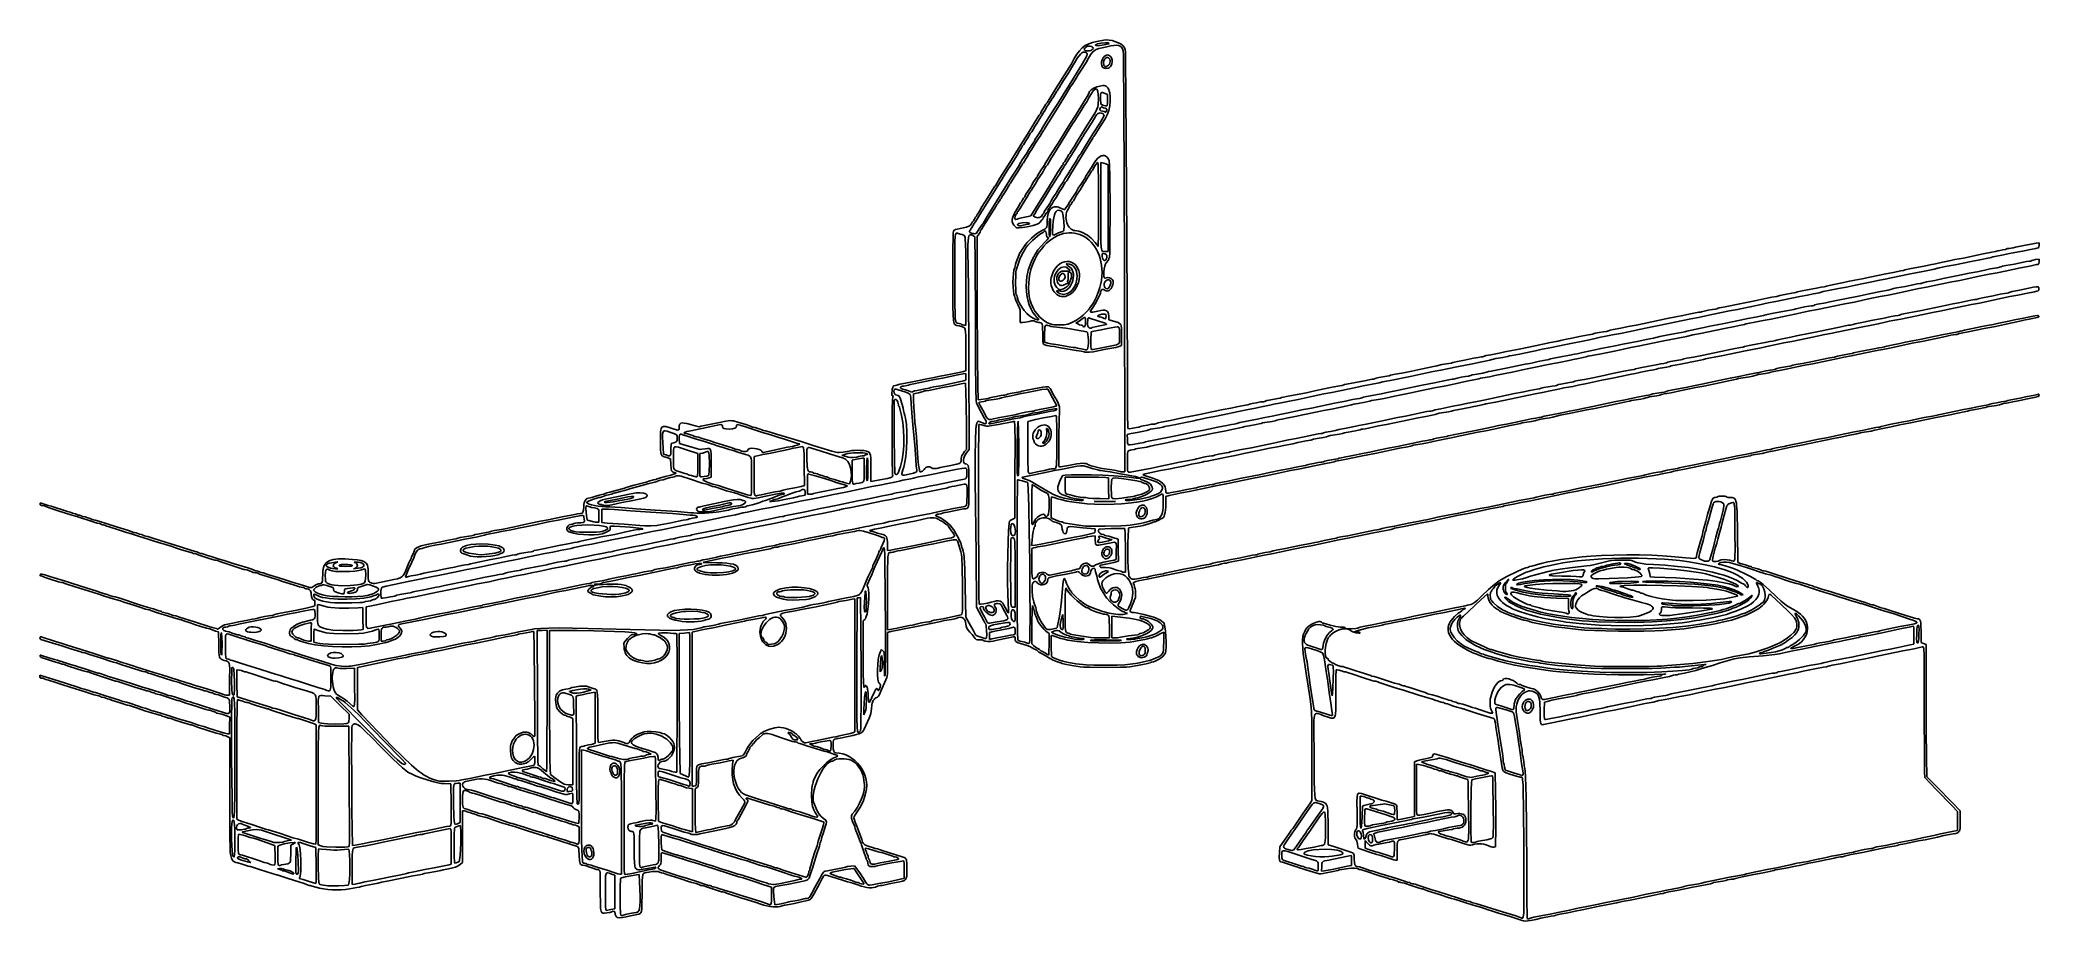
# Model space of a CAD drawing. Extents: x 19 to 1860, y 54 to 866.
import ezdxf

# ---------------------------------------------------------------- set-up
doc = ezdxf.new("R2010")
doc.units = 0

msp = doc.modelspace()

# ---------------------------------------------------------------- linework, layer by layer
at = {"layer": 'Layer 1'}
for p, q in [((992.4098, 864.85596), (998.76416, 866.12053)), ((998.76416, 866.12053), (1001.052252, 866.366839)), ((1001.052252, 866.366839), (1003.66043, 866.22376)), ((1003.66043, 866.22376), (1006.363948, 865.718708)), ((1006.363948, 865.718708), (1008.93806, 864.8791)), ((972.577881, 846.739468), (968.24188, 839.26743)), ((968.9355, 844.30046), (971.475503, 849.145071)), ((971.475503, 849.145071), (973.927096, 853.163568)), ((974.399887, 849.538244), (972.577881, 846.739468)), ((973.927096, 853.163568), (976.390812, 856.443982)), ((976.015715, 851.743072), (974.399887, 849.538244)), ((977.443726, 853.377114), (976.015715, 851.743072)), ((976.390812, 856.443982), (978.96718, 859.074348)), ((978.702282, 854.463531), (977.443726, 853.377114)), ((979.809746, 855.025482), (978.702282, 854.463531)), ((978.96718, 859.074348), (981.756732, 861.142695)), ((979.273935, 844.696882), (981.692938, 848.835406)), ((980.78448, 855.08613), (979.809746, 855.025482)), ((982.284547, 854.761021), (980.78448, 855.08613)), ((981.212353, 858.799562), (980.79977, 857.87218)), ((980.79977, 857.87218), (980.887575, 857.250654)), ((980.887575, 857.250654), (981.411493, 856.761413)), ((981.916676, 859.561073), (981.212353, 858.799562)), ((981.411493, 856.761413), (982.265154, 856.414905)), ((981.692938, 848.835406), (983.078874, 851.610917)), ((981.756732, 861.142695), (984.859999, 862.737058)), ((982.8427, 860.13977), (981.916676, 859.561073)), ((982.265154, 856.414905), (983.342187, 856.221574)), ((982.841909, 854.556345), (982.284547, 854.761021)), ((984.711648, 849.631155), (982.4312, 845.73957)), ((983.250053, 854.27356), (982.841909, 854.556345)), ((983.920386, 860.518707), (982.8427, 860.13977)), ((983.078874, 851.610917), (983.55637, 853.32358)), ((983.493399, 853.875145), (983.250053, 854.27356)), ((983.342187, 856.221574), (984.536224, 856.191866)), ((983.55637, 853.32358), (983.493399, 853.875145)), ((985.079698, 860.680943), (983.920386, 860.518707)), ((984.536224, 856.191866), (985.740894, 856.336227)), ((986.555831, 852.573238), (984.711648, 849.631155)), ((984.859999, 862.737058), (988.377511, 863.945469)), ((986.250596, 860.609533), (985.079698, 860.680943)), ((985.740894, 856.336227), (986.849826, 856.665103)), ((987.363043, 860.287533), (986.250596, 860.609533)), ((988.197655, 854.742228), (986.555831, 852.573238)), ((986.849826, 856.665103), (987.75665, 857.18894)), ((988.347, 859.698), (987.363043, 860.287533)), ((987.75665, 857.18894), (988.800947, 858.067737)), ((989.871025, 856.314533), (988.197655, 854.742228)), ((989.040777, 859.087043), (988.347, 859.698)), ((988.347, 859.698), (988.347, 859.698)), ((988.377511, 863.945469), (992.4098, 864.85596)), ((988.800947, 858.067737), (989.210541, 858.62203)), ((989.210541, 858.62203), (989.040777, 859.087043)), ((991.809848, 857.466561), (989.871025, 856.314533)), ((991.191259, 861.926036), (991.015134, 861.563931)), ((991.015134, 861.563931), (991.52435, 861.27082)), ((991.934986, 862.323823), (991.191259, 861.926036)), ((991.52435, 861.27082), (992.876879, 861.05876)), ((994.248031, 858.374721), (991.809848, 857.466561)), ((993.128581, 862.723981), (991.934986, 862.323823)), ((992.876879, 861.05876), (994.673952, 861.106861)), ((996.394426, 863.398171), (993.128581, 862.723981)), ((997.41948, 859.215421), (994.248031, 858.374721)), ((994.673952, 861.106861), (997.146712, 861.435524)), ((1000.0469, 863.68212), (996.394426, 863.398171)), ((996.661745, 846.324099), (997.192219, 848.160799)), ((997.146712, 861.435524), (1000.5263, 862.06515)), ((997.192219, 848.160799), (998.065476, 849.842752)), ((1001.5581, 860.16507), (997.41948, 859.215421)), ((998.065476, 849.842752), (999.223444, 851.224384)), ((998.879383, 847.173083), (998.60653, 845.15863)), ((999.20474, 848.024101), (998.879383, 847.173083)), ((999.642087, 848.752116), (999.20474, 848.024101)), ((999.223444, 851.224384), (1000.60805, 852.160118)), ((1000.180952, 849.342979), (999.642087, 848.752116)), ((1002.772095, 863.557094), (1000.0469, 863.68212)), ((1000.810861, 849.782542), (1000.180952, 849.342979)), ((1000.5263, 862.06515), (1003.025998, 862.700678)), ((1000.5263, 862.06515), (1000.5263, 862.06515)), ((1000.60805, 852.160118), (1001.367194, 852.415282)), ((1001.521341, 850.056655), (1000.810861, 849.782542)), ((1001.367194, 852.415282), (1002.16122, 852.50438)), ((1002.30192, 850.15117), (1001.521341, 850.056655)), ((1005.195063, 860.925179), (1001.5581, 860.16507)), ((1002.16122, 852.50438), (1002.97085, 852.414036)), ((1003.179312, 849.941815), (1002.30192, 850.15117)), ((1003.487795, 863.409799), (1002.772095, 863.557094)), ((1002.97085, 852.414036), (1003.708555, 852.155445)), ((1003.025998, 862.700678), (1003.616522, 862.975599)), ((1003.856934, 849.371264), (1003.179312, 849.941815)), ((1003.769862, 863.21397), (1003.487795, 863.409799)), ((1003.616522, 862.975599), (1003.769862, 863.21397)), ((1003.708555, 852.155445), (1004.370604, 851.747271)), ((1004.324352, 848.52579), (1003.856934, 849.371264)), ((1004.571132, 847.491665), (1004.324352, 848.52579)), ((1004.370604, 851.747271), (1004.953268, 851.208177)), ((1004.586843, 846.355161), (1004.571132, 847.491665)), ((1004.953268, 851.208177), (1005.865523, 849.811884)), ((1008.148406, 861.376174), (1005.195063, 860.925179)), ((1005.865523, 849.811884), (1006.415483, 848.115873)), ((1006.415483, 848.115873), (1006.573309, 846.269449)), ((1010.510084, 861.494273), (1008.148406, 861.376174)), ((1008.93806, 864.8791), (1012.81816, 863.44164)), ((1012.37205, 861.255696), (1010.510084, 861.494273)), ((1013.82626, 860.636662), (1012.37205, 861.255696)), ((1012.81816, 863.44164), (1014.711201, 862.540723)), ((1014.964669, 859.613388), (1013.82626, 860.636662)), ((1014.711201, 862.540723), (1016.26721, 861.277208)), ((1015.87923, 858.162095), (1014.964669, 859.613388)), ((1016.6619, 856.259), (1015.87923, 858.162095)), ((1016.26721, 861.277208), (1017.523894, 859.611831)), ((1016.825466, 853.109871), (1016.6619, 856.259)), ((1016.977106, 844.451594), (1016.825466, 853.109871)), ((1017.523894, 859.611831), (1018.51896, 857.50533)), ((1018.51896, 857.50533), (1018.693627, 854.738834)), ((1018.693627, 854.738834), (1018.861758, 847.170615)), ((1018.861758, 847.170615), (1019.188798, 816.290884)), ((954.66742, 821.61896), (966.86942, 840.91766)), ((957.28723, 809.19443), (970.83823, 831.13013)), ((961.59998, 828.89303), (959.804776, 826.018575)), ((965.8675, 835.44347), (961.59998, 828.89303)), ((968.24188, 839.26743), (965.8675, 835.44347)), ((966.86942, 840.91766), (968.9355, 844.30046)), ((971.848895, 828.706179), (969.592081, 825.363305)), ((970.83823, 831.13013), (979.273935, 844.696882)), ((974.022076, 832.104618), (971.848895, 828.706179)), ((974.99468, 833.85891), (974.022076, 832.104618)), ((977.85647, 838.4508), (974.99468, 833.85891)), ((982.4312, 845.73957), (977.85647, 838.4508)), ((996.532126, 844.478229), (996.661745, 846.324099)), ((996.861437, 842.768764), (996.532126, 844.478229)), ((997.216339, 842.010676), (996.861437, 842.768764)), ((997.70775, 841.34128), (997.216339, 842.010676)), ((997.70775, 841.34078), (997.70775, 841.34128)), ((998.32141, 840.834613), (997.70775, 841.34078)), ((999.084031, 840.472079), (998.32141, 840.834613)), ((998.60653, 845.15863), (998.692705, 843.929876)), ((998.692705, 843.929876), (998.942492, 842.970685)), ((998.942492, 842.970685), (999.342788, 842.28673)), ((999.952892, 840.253314), (999.084031, 840.472079)), ((999.342788, 842.28673), (999.880487, 841.883686)), ((999.880487, 841.883686), (1000.542485, 841.767227)), ((1000.885275, 840.178454), (999.952892, 840.253314)), ((1000.542485, 841.767227), (1001.315676, 841.943027)), ((1002.769724, 840.460992), (1000.885275, 840.178454)), ((1001.315676, 841.943027), (1002.186956, 842.41676)), ((1002.186956, 842.41676), (1003.14322, 843.1941)), ((1003.636351, 840.818662), (1002.769724, 840.460992)), ((1003.14322, 843.1941), (1003.88332, 844.120106)), ((1003.14322, 843.1941), (1003.14322, 843.1941)), ((1004.39562, 841.32078), (1003.636351, 840.818662)), ((1003.88332, 844.120106), (1004.36105, 845.202551)), ((1004.36105, 845.202551), (1004.586843, 846.355161)), ((1005.056488, 841.975168), (1004.39562, 841.32078)), ((1005.593215, 842.722596), (1005.056488, 841.975168)), ((1006.309165, 844.421922), (1005.593215, 842.722596)), ((1006.573309, 846.269449), (1006.309165, 844.421922)), ((1017.250575, 809.50575), (1016.977106, 844.451594)), ((946.634956, 808.441945), (947.53798, 810.00001)), ((947.53798, 810.00001), (950.24101, 814.55935)), ((950.2037, 810.55831), (949.510056, 809.317606)), ((950.63716, 811.378696), (950.2037, 810.55831)), ((950.24101, 814.55935), (954.66742, 821.61896)), ((951.67944, 812.84616), (950.63716, 811.378696)), ((952.721671, 814.332802), (951.67944, 812.84616)), ((953.15518, 815.19936), (952.721671, 814.332802)), ((953.588689, 816.065899), (953.15518, 815.19936)), ((954.63092, 817.55256), (953.588689, 816.065899)), ((955.673151, 819.039216), (954.63092, 817.55256)), ((956.10666, 819.90578), (955.673151, 819.039216)), ((964.443116, 817.061271), (956.10506, 803.6172)), ((956.540169, 820.772314), (956.10666, 819.90578)), ((957.5824, 822.25897), (956.540169, 820.772314)), ((958.624631, 823.738686), (957.5824, 822.25897)), ((959.05814, 824.58859), (958.624631, 823.738686)), ((959.804776, 826.018575), (959.05814, 824.58859)), ((967.91116, 822.9947), (964.443116, 817.061271)), ((968.045543, 823.46538), (967.91116, 822.9947)), ((968.36858, 823.77571), (968.045543, 823.46538)), ((969.592081, 825.363305), (968.36858, 823.77571)), ((979.34825, 807.68017), (983.360653, 814.179065)), ((983.347015, 810.08895), (980.81832, 806.09407)), ((985.39319, 813.58976), (983.347015, 810.08895)), ((983.360653, 814.179065), (985.02953, 817.15839)), ((985.02953, 817.15839), (985.184426, 817.979074)), ((985.184426, 817.979074), (985.625191, 818.801985)), ((987.390503, 817.009534), (985.39319, 813.58976)), ((985.625191, 818.801985), (986.315938, 819.614053)), ((986.315938, 819.614053), (987.220782, 820.402205)), ((987.220782, 820.402205), (989.529212, 821.854476)), ((989.13062, 819.413905), (987.390503, 817.009534)), ((990.606164, 820.803772), (989.13062, 819.413905)), ((989.529212, 821.854476), (992.263393, 823.054221)), ((991.242417, 821.118547), (990.606164, 820.803772)), ((991.80976, 821.180034), (991.242417, 821.118547)), ((992.307272, 820.988344), (991.80976, 821.180034)), ((992.263393, 823.054221), (995.136234, 823.896868)), ((992.734032, 820.543591), (992.307272, 820.988344)), ((993.089116, 819.845886), (992.734032, 820.543591)), ((993.371603, 818.895343), (993.089116, 819.845886)), ((993.715098, 816.236189), (993.371603, 818.895343)), ((993.550677, 806.940061), (993.75714, 812.56703)), ((993.75714, 812.56703), (993.715098, 816.236189)), ((995.136234, 823.896868), (997.860647, 824.277841)), ((995.91854, 816.968707), (995.766181, 815.928328)), ((995.766181, 815.928328), (995.78226, 812.42869)), ((995.78226, 812.42869), (995.95201, 807.06267)), ((996.235417, 817.597064), (995.91854, 816.968707)), ((996.760003, 817.859103), (996.235417, 817.597064)), ((997.535485, 817.80053), (996.760003, 817.859103)), ((1000.0119, 816.90436), (997.535485, 817.80053)), ((997.860647, 824.277841), (999.077478, 824.262521)), ((999.077478, 824.262521), (1000.149542, 824.092567)), ((1002.15, 816.014), (1000.0119, 816.90436)), ((1000.149542, 824.092567), (1001.040955, 823.754907)), ((1001.040955, 823.754907), (1001.71583, 823.23647)), ((1001.71583, 823.23647), (1002.556019, 822.122181)), ((1002.084483, 807.351562), (1002.1501, 810.7272)), ((1002.14822, 810.72708), (1002.15, 816.014)), ((1002.1501, 810.7272), (1002.14822, 810.72708)), ((1002.556019, 822.122181), (1003.262495, 820.801412)), ((1003.262495, 820.801412), (1003.836673, 819.297362)), ((1003.836673, 819.297362), (1004.279972, 817.633235)), ((1004.279972, 817.633235), (1004.779599, 813.917549)), ((1004.779599, 813.917549), (1004.772715, 809.839966)), ((1019.188798, 816.290884), (1019.87866, 682.19133)), ((934.31657, 788.96825), (936.35, 792.20391)), ((936.35, 792.20391), (939.39799, 796.96584)), ((938.39765, 791.6503), (938.007548, 790.796634)), ((938.831159, 792.528854), (938.39765, 791.6503)), ((939.87339, 794.02051), (938.831159, 792.528854)), ((939.39799, 796.96584), (940.359034, 798.39172)), ((940.915674, 795.50029), (939.87339, 794.02051)), ((940.359034, 798.39172), (940.75874, 799.26353)), ((940.75874, 799.26353), (941.15346, 800.13533)), ((941.34913, 796.35043), (940.915674, 795.50029)), ((941.15346, 800.13533), (942.10249, 801.5612)), ((941.956029, 797.458067), (941.34913, 796.35043)), ((943.41522, 799.55707), (941.956029, 797.458067)), ((942.10249, 801.5612), (943.389792, 803.494931)), ((942.596755, 785.943409), (948.01487, 794.57491)), ((943.389792, 803.494931), (944.59788, 805.58776)), ((944.874411, 801.702317), (943.41522, 799.55707)), ((944.59788, 805.58776), (945.505815, 807.145844)), ((945.48131, 802.92109), (944.874411, 801.702317)), ((946.174885, 804.302712), (945.48131, 802.92109)), ((945.505815, 807.145844), (946.07148, 807.7939)), ((946.07148, 807.7939), (946.634956, 808.441945)), ((947.84244, 806.83944), (946.174885, 804.302712)), ((956.10506, 803.6172), (947.767171, 790.197)), ((949.510056, 809.317606), (947.84244, 806.83944)), ((948.01487, 794.57491), (953.91635, 803.96936)), ((953.91635, 803.96936), (955.95754, 807.01869)), ((955.95754, 807.01869), (957.28723, 809.19443)), ((967.579546, 788.775948), (972.63152, 796.61586)), ((974.881111, 796.458784), (971.47541, 791.32099)), ((972.63152, 796.61586), (973.34075, 797.79244)), ((973.34075, 797.79244), (979.34825, 807.68017)), ((977.94596, 801.50219), (974.881111, 796.458784)), ((980.81832, 806.09407), (977.94596, 801.50219)), ((982.07804, 785.35823), (989.050253, 796.455399)), ((991.48405, 796.52299), (988.037819, 790.753984)), ((989.050253, 796.455399), (991.104773, 799.955323)), ((991.104773, 799.955323), (992.42809, 802.60943)), ((992.137465, 797.446807), (991.48405, 796.52299)), ((992.884884, 798.169675), (992.137465, 797.446807)), ((992.42809, 802.60943), (993.187595, 804.807687)), ((993.710046, 798.687946), (992.884884, 798.169675)), ((993.187595, 804.807687), (993.550677, 806.940061)), ((994.596691, 798.99797), (993.710046, 798.687946)), ((995.52856, 799.096098), (994.596691, 798.99797)), ((995.035328, 789.778714), (998.128537, 795.055795)), ((995.241978, 802.752172), (995.192649, 802.245758)), ((995.192649, 802.245758), (995.319432, 801.804076)), ((995.86924, 803.95868), (995.241978, 802.752172)), ((995.319432, 801.804076), (995.622261, 801.427257)), ((996.489393, 798.978682), (995.52856, 799.096098)), ((995.622261, 801.427257), (996.101066, 801.11543)), ((996.306195, 804.466576), (995.86924, 803.95868)), ((995.95201, 807.06267), (998.01809, 806.32172)), ((999.90681, 793.62287), (996.07892, 787.50937)), ((996.101066, 801.11543), (997.58634, 800.68727)), ((996.699777, 804.713094), (996.306195, 804.466576)), ((997.46293, 798.642072), (996.489393, 798.978682)), ((997.088189, 804.710145), (996.699777, 804.713094)), ((997.50963, 804.46964), (997.088189, 804.710145)), ((998.43291, 798.08262), (997.46293, 798.642072)), ((998.5527, 803.909736), (997.50963, 804.46964)), ((997.58634, 800.68727), (999.266122, 800.318106)), ((998.01809, 806.32172), (1000.403744, 805.559597)), ((998.128537, 795.055795), (998.77716, 796.443607)), ((998.820861, 797.750479), (998.43291, 798.08262)), ((999.93462, 803.45112), (998.5527, 803.909736)), ((998.77716, 796.443607), (998.971773, 797.272989)), ((998.971773, 797.272989), (998.820861, 797.750479)), ((999.266122, 800.318106), (1000.19592, 799.9341)), ((1000.923525, 795.398235), (999.90681, 793.62287)), ((1000.609657, 803.219364), (999.93462, 803.45112)), ((1000.19592, 799.9341), (1000.399654, 799.825174)), ((1000.399654, 799.825174), (1000.620317, 799.864686)), ((1000.403744, 805.559597), (1001.138013, 805.516041)), ((1001.117595, 802.895003), (1000.609657, 803.219364)), ((1000.620317, 799.864686), (1001.058795, 800.305264)), ((1001.826366, 797.291938), (1000.923525, 795.398235)), ((1001.058795, 800.305264), (1001.404086, 801.088312)), ((1001.43762, 802.497497), (1001.117595, 802.895003)), ((1001.138013, 805.516041), (1001.630786, 805.765952)), ((1001.404086, 801.088312), (1001.54892, 802.04631)), ((1001.54892, 802.04631), (1001.43762, 802.497497)), ((1001.54892, 802.04631), (1001.54892, 802.04631)), ((1001.630786, 805.765952), (1001.930223, 806.360677)), ((1003.284761, 801.34155), (1001.826366, 797.291938)), ((1001.930223, 806.360677), (1002.084483, 807.351562)), ((1004.270656, 805.586096), (1003.284761, 801.34155)), ((1004.772715, 809.839966), (1004.270656, 805.586096)), ((1017.72, 661.384), (1017.250575, 809.50575)), ((912.23461, 753.55337), (925.68341, 775.14317)), ((925.68341, 775.14317), (929.01025, 780.43787)), ((927.069003, 773.530434), (925.69229, 771.17155)), ((928.77804, 776.10384), (927.069003, 773.530434)), ((930.152257, 778.200914), (928.77804, 776.10384)), ((929.01025, 780.43787), (932.82758, 786.61505)), ((930.72378, 779.41454), (930.152257, 778.200914)), ((930.967935, 780.029287), (930.72378, 779.41454)), ((931.55496, 780.68647), (930.967935, 780.029287)), ((932.430573, 781.725621), (931.55496, 780.68647)), ((933.36884, 783.25879), (932.430573, 781.725621)), ((932.82758, 786.61505), (934.31657, 788.96825)), ((935.207355, 786.582931), (933.36884, 783.25879)), ((934.720195, 772.721885), (934.85597, 773.22703)), ((934.85597, 773.22703), (935.688749, 774.899739)), ((937.06957, 789.36483), (935.207355, 786.582931)), ((938.96366, 776.02522), (935.516111, 770.819369)), ((935.688749, 774.899739), (937.69098, 778.03149)), ((938.007548, 790.796634), (937.06957, 789.36483)), ((937.69098, 778.03149), (940.9608, 783.08471)), ((940.07579, 777.627404), (938.96366, 776.02522)), ((941.68088, 780.5575), (940.07579, 777.627404)), ((940.9608, 783.08471), (942.596755, 785.943409)), ((942.600251, 782.090637), (941.68088, 780.5575)), ((943.46812, 783.12981), (942.600251, 782.090637)), ((944.055075, 783.763249), (943.46812, 783.12981)), ((944.29916, 784.3209), (944.055075, 783.763249)), ((947.767171, 790.197), (944.29916, 784.3209)), ((963.18856, 777.98169), (955.21952, 765.13079)), ((956.70002, 771.31886), (967.579546, 788.775948)), ((966.04111, 782.56202), (963.18856, 777.98169)), ((970.02564, 788.96777), (966.04111, 782.56202)), ((971.47541, 791.32099), (970.02564, 788.96777)), ((973.45466, 771.31883), (975.175138, 774.360984)), ((975.175138, 774.360984), (982.07804, 785.35823)), ((977.198989, 773.654659), (976.76548, 772.65898)), ((978.24122, 775.19504), (977.198989, 773.654659)), ((979.283451, 776.674756), (978.24122, 775.19504)), ((979.71696, 777.52466), (979.283451, 776.674756)), ((980.463598, 778.954651), (979.71696, 777.52466)), ((982.25881, 781.82909), (980.463598, 778.954651)), ((981.141549, 767.360549), (988.82427, 779.78942)), ((988.037819, 790.753984), (982.25881, 781.82909)), ((988.57131, 775.93055), (985.103344, 769.997125)), ((988.705709, 776.401239), (988.57131, 775.93055)), ((989.02886, 776.71157), (988.705709, 776.401239)), ((988.82427, 779.78942), (995.035328, 789.778714)), ((989.612615, 777.367702), (989.02886, 776.71157)), ((990.885399, 779.237771), (989.612615, 777.367702)), ((996.07892, 787.50937), (990.885399, 779.237771)), ((915.858144, 755.285825), (912.44732, 750.13975)), ((918.91787, 760.33545), (915.858144, 755.285825)), ((921.279, 764.11907), (918.91787, 760.33545)), ((922.946665, 766.802085), (921.279, 764.11907)), ((922.389561, 753.830589), (923.64027, 755.77958)), ((923.64026, 768.30421), (922.946665, 766.802085)), ((923.774228, 768.771182), (923.64026, 768.30421)), ((923.64027, 755.77958), (927.1821, 760.9725)), ((924.09634, 768.96541), (923.774228, 768.771182)), ((924.753255, 769.613459), (924.09634, 768.96541)), ((925.68455, 754.69925), (924.749904, 753.14117)), ((925.69229, 771.17155), (924.753255, 769.613459)), ((926.885333, 756.807447), (925.68455, 754.69925)), ((928.18009, 758.77811), (926.885333, 756.807447)), ((927.1821, 760.9725), (928.432809, 762.911834)), ((929.141745, 760.225559), (928.18009, 758.77811)), ((928.432809, 762.911834), (928.95301, 763.92842)), ((928.95301, 763.92842), (929.73157, 765.464357)), ((929.54177, 761.07579), (929.141745, 760.225559)), ((929.97523, 761.942345), (929.54177, 761.07579)), ((929.73157, 765.464357), (931.482575, 768.297895)), ((931.01751, 763.429), (929.97523, 761.942345)), ((932.059741, 764.898355), (931.01751, 763.429)), ((931.482575, 768.297895), (933.32901, 771.063896)), ((932.49325, 765.72322), (932.059741, 764.898355)), ((935.516111, 770.819369), (932.49325, 765.72322)), ((933.32901, 771.063896), (934.39386, 772.39722)), ((934.39386, 772.39722), (934.720195, 772.721885)), ((945.546624, 753.587006), (950.96467, 762.21858)), ((949.591355, 756.065196), (947.25047, 751.98699)), ((955.21952, 765.13079), (949.591355, 756.065196)), ((950.96467, 762.21858), (956.70002, 771.31886)), ((962.80588, 754.4967), (964.096349, 756.387246)), ((964.096349, 756.387246), (965.24947, 758.3762)), ((967.982361, 759.053329), (964.95943, 753.95718)), ((965.24947, 758.3762), (966.117726, 759.916814)), ((966.117726, 759.916814), (966.72334, 760.72941)), ((966.72334, 760.72941), (967.489987, 761.784319)), ((967.489987, 761.784319), (968.74538, 763.90743)), ((971.42998, 764.25918), (967.982361, 759.053329)), ((976.76541, 756.55305), (968.427473, 743.132862)), ((968.74538, 763.90743), (971.699, 768.61384)), ((972.54211, 765.861351), (971.42998, 764.25918)), ((971.699, 768.61384), (973.45466, 771.31883)), ((974.1472, 768.79145), (972.54211, 765.861351)), ((972.61405, 753.66977), (973.726542, 755.278222)), ((973.726542, 755.278222), (975.32778, 758.20204)), ((975.066555, 770.3246), (974.1472, 768.79145)), ((975.93431, 771.36377), (975.066555, 770.3246)), ((975.32778, 758.20204), (976.247156, 759.735198)), ((976.521326, 772.027781), (975.93431, 771.36377)), ((976.247156, 759.735198), (977.11503, 760.77436)), ((976.76548, 772.65898), (976.521326, 772.027781)), ((985.103344, 769.997125), (976.76541, 756.55305)), ((977.11503, 760.77436), (977.701981, 761.395066)), ((977.701981, 761.395066), (977.94607, 761.92212)), ((977.94607, 761.92212), (981.141549, 767.360549)), ((989.56816, 752.489), (991.385505, 755.352035)), ((991.385505, 755.352035), (993.322036, 757.521308)), ((993.322036, 757.521308), (995.312814, 758.984183)), ((995.312814, 758.984183), (996.308254, 759.446771)), ((996.308254, 759.446771), (997.292905, 759.72802)), ((997.292905, 759.72802), (998.25865, 759.82635)), ((998.25865, 759.82635), (999.197371, 759.740181)), ((999.197371, 759.740181), (1000.100953, 759.467934)), ((1000.100953, 759.467934), (1000.961277, 759.008029)), ((1000.961277, 759.008029), (1001.770227, 758.358886)), ((1001.770227, 758.358886), (1002.519685, 757.518925)), ((1002.519685, 757.518925), (1003.201535, 756.486566)), ((1003.201535, 756.486566), (1003.80766, 755.26023)), ((1003.80766, 755.26023), (1004.112002, 750.821999)), ((904.16047, 736.8382), (884.66287, 705.4289)), ((899.43801, 732.52157), (903.197026, 738.954815)), ((900.42949, 718.27074), (913.87099, 739.84454)), ((903.197026, 738.954815), (912.23461, 753.55337)), ((907.01303, 741.38082), (904.16047, 736.8382)), ((910.99755, 747.78656), (907.01303, 741.38082)), ((912.44732, 750.13975), (910.99755, 747.78656)), ((913.87099, 739.84454), (916.23453, 743.6685)), ((916.82302, 740.72711), (913.8848, 735.87363)), ((916.23453, 743.6685), (920.765162, 750.731256)), ((919.347468, 744.57711), (916.82302, 740.72711)), ((921.02053, 747.61258), (919.347468, 744.57711)), ((920.765162, 750.731256), (921.86936, 752.79071)), ((921.939885, 749.145734), (921.02053, 747.61258)), ((921.86936, 752.79071), (922.389561, 753.830589)), ((922.80764, 750.1849), (921.939885, 749.145734)), ((923.394656, 750.908425), (922.80764, 750.1849)), ((923.63881, 751.68271), (923.394656, 750.908425)), ((923.772761, 752.255055), (923.63881, 751.68271)), ((924.09476, 752.49311), (923.772761, 752.255055)), ((924.749904, 753.14117), (924.09476, 752.49311)), ((934.185157, 735.506805), (937.194, 739.96696)), ((938.467421, 738.462644), (935.44456, 733.36648)), ((937.194, 739.96696), (937.626087, 740.59023)), ((937.626087, 740.59023), (937.80577, 741.09092)), ((937.80577, 741.09092), (938.638615, 742.608045)), ((941.91497, 743.66848), (938.467421, 738.462644)), ((938.638615, 742.608045), (940.64092, 745.67509)), ((940.64092, 745.67509), (943.91073, 750.72828)), ((943.0271, 745.270666), (941.91497, 743.66848)), ((944.63219, 748.20075), (943.0271, 745.270666)), ((943.91073, 750.72828), (945.546624, 753.587006)), ((945.551561, 749.733915), (944.63219, 748.20075)), ((946.41943, 750.77307), (945.551561, 749.733915)), ((947.006333, 751.413206), (946.41943, 750.77307)), ((947.25047, 751.98699), (947.006333, 751.413206)), ((948.69921, 731.90264), (953.229838, 738.96539)), ((956.25252, 739.93507), (953.000023, 734.975095)), ((953.229838, 738.96539), (954.33403, 741.02483)), ((954.33403, 741.02483), (954.88541, 742.107919)), ((954.88541, 742.107919), (956.21097, 744.16078)), ((956.21097, 744.16078), (960.531815, 750.556391)), ((958.232851, 743.02463), (956.25252, 739.93507)), ((959.05648, 744.57465), (958.232851, 743.02463)), ((959.489989, 745.461456), (959.05648, 744.57465)), ((960.53222, 746.95655), (959.489989, 745.461456)), ((960.531815, 750.556391), (961.248197, 751.745135)), ((961.574495, 748.443219), (960.53222, 746.95655)), ((961.248197, 751.745135), (961.41769, 752.23967)), ((961.41769, 752.23967), (961.825446, 753.082776)), ((961.537451, 735.835164), (962.97449, 738.37393)), ((962.00795, 749.30978), (961.574495, 748.443219)), ((961.825446, 753.082776), (962.80588, 754.4967)), ((962.441459, 750.176315), (962.00795, 749.30978)), ((963.48369, 751.66298), (962.441459, 750.176315)), ((962.97449, 738.37393), (965.84859, 743.08034)), ((964.525974, 753.132317), (963.48369, 751.66298)), ((964.715355, 736.699174), (964.12833, 736.06574)), ((964.95943, 753.95718), (964.525974, 753.132317)), ((964.95951, 737.25685), (964.715355, 736.699174)), ((968.427473, 743.132862), (964.95951, 737.25685)), ((965.84859, 743.08034), (970.29991, 750.13996)), ((970.29991, 750.13996), (972.61405, 753.66977)), ((976.87257, 732.39506), (981.174841, 738.753736)), ((981.174841, 738.753736), (981.902832, 739.939539)), ((982.234891, 736.677206), (981.19266, 735.19056)), ((981.902832, 739.939539), (982.07929, 740.40767)), ((982.07929, 740.40767), (982.766826, 741.724072)), ((982.6684, 737.54376), (982.234891, 736.677206)), ((983.06312, 738.378626), (982.6684, 737.54376)), ((982.766826, 741.724072), (984.350529, 744.314194)), ((984.01215, 739.78914), (983.06312, 738.378626)), ((985.299452, 741.722879), (984.01215, 739.78914)), ((984.350529, 744.314194), (987.333, 748.75183)), ((986.50754, 743.8157), (985.299452, 741.722879)), ((987.454929, 745.373784), (986.50754, 743.8157)), ((987.333, 748.75183), (989.56816, 752.489)), ((988.11527, 746.02184), (987.454929, 745.373784)), ((988.437391, 746.198349), (988.11527, 746.02184)), ((988.57136, 746.62274), (988.437391, 746.198349)), ((989.028583, 747.734047), (988.57136, 746.62274)), ((990.147261, 749.620974), (989.028583, 747.734047)), ((991.547912, 751.687958), (990.147261, 749.620974)), ((992.85105, 753.33944), (991.547912, 751.687958)), ((993.178199, 753.549127), (992.85105, 753.33944)), ((993.427948, 753.106593), (993.178199, 753.549127)), ((993.610709, 751.62777), (993.427948, 753.106593)), ((993.736894, 748.72859), (993.610709, 751.62777)), ((993.86118, 737.132887), (993.736894, 748.72859)), ((993.8841, 715.24694), (993.86118, 737.132887)), ((995.95157, 753.37592), (995.951, 713.249)), ((997.28381, 753.23517), (995.95157, 753.37592)), ((998.83035, 752.883461), (997.28381, 753.23517)), ((1000.678, 752.23566), (998.83035, 752.883461)), ((1002.74, 751.377), (1000.678, 752.23566)), ((1002.73848, 711.34207), (1002.74, 751.377)), ((1004.112002, 750.821999), (1004.338448, 740.446398)), ((1004.338448, 740.446398), (1004.54756, 709.898157)), ((886.603781, 712.51701), (892.05931, 721.21451)), ((891.391273, 703.678796), (900.42949, 718.27074)), ((892.05931, 721.21451), (897.95464, 730.75604)), ((897.95464, 730.75604), (898.498468, 731.566101)), ((898.498468, 731.566101), (898.98768, 731.90304)), ((898.98768, 731.90304), (899.305714, 732.08473)), ((899.305714, 732.08473), (899.43801, 732.52157)), ((902.68315, 718.0252), (901.640924, 716.479032)), ((903.725381, 719.511865), (902.68315, 718.0252)), ((904.15889, 720.3784), (903.725381, 719.511865)), ((904.592399, 721.24496), (904.15889, 720.3784)), ((905.63463, 722.73162), (904.592399, 721.24496)), ((907.11037, 724.97854), (905.63463, 722.73162)), ((909.47164, 728.82114), (907.11037, 724.97854)), ((911.139191, 731.504167), (909.47164, 728.82114)), ((911.83277, 733.00629), (911.139191, 731.504167)), ((911.966734, 733.473259), (911.83277, 733.00629)), ((912.28885, 733.66749), (911.966734, 733.473259)), ((912.94581, 734.315539), (912.28885, 733.66749)), ((913.8848, 735.87363), (912.94581, 734.315539)), ((923.055971, 717.296092), (923.98637, 718.95327)), ((923.98637, 718.95327), (924.913129, 720.612431)), ((924.913129, 720.612431), (925.55716, 721.30647)), ((925.55716, 721.30647), (925.869817, 721.491529)), ((928.239286, 721.694079), (925.7046, 717.78322)), ((925.869817, 721.491529), (925.99985, 721.92534)), ((925.99985, 721.92534), (926.316362, 722.825898)), ((926.316362, 722.825898), (927.07734, 724.13147)), ((927.07734, 724.13147), (930.02882, 728.46901)), ((929.87479, 724.66869), (928.239286, 721.694079)), ((930.794153, 726.201844), (929.87479, 724.66869)), ((930.02882, 728.46901), (931.352354, 730.515413)), ((931.6619, 727.24101), (930.794153, 726.201844)), ((931.352354, 730.515413), (931.90281, 731.58287)), ((931.53548, 704.3248), (946.33768, 728.0787)), ((932.248925, 727.905026), (931.6619, 727.24101)), ((931.90281, 731.58287), (932.593341, 732.907622)), ((932.49308, 728.53623), (932.248925, 727.905026)), ((932.926519, 729.531904), (932.49308, 728.53623)), ((932.593341, 732.907622), (934.185157, 735.506805)), ((933.96868, 731.07228), (932.926519, 729.531904)), ((935.011034, 732.541621), (933.96868, 731.07228)), ((935.44456, 733.36648), (935.011034, 732.541621)), ((942.5955, 718.0775), (939.11271, 712.48996)), ((946.89381, 725.07948), (942.5955, 718.0775)), ((946.33768, 728.0787), (948.69921, 731.90264)), ((949.858, 729.78588), (946.89381, 725.07948)), ((949.61171, 716.87531), (950.30226, 718.200064)), ((951.61366, 732.49087), (949.858, 729.78588)), ((950.30226, 718.200064), (951.89411, 720.799245)), ((952.555984, 717.835959), (951.59178, 715.87143)), ((953.000023, 734.975095), (951.61366, 732.49087)), ((951.89411, 720.799245), (954.9029, 725.2594)), ((954.77538, 721.1269), (952.555984, 717.835959)), ((956.10494, 723.34564), (954.77538, 721.1269)), ((954.9029, 725.2594), (955.334988, 725.874886)), ((955.334988, 725.874886), (955.51467, 726.35688)), ((955.51467, 726.35688), (956.338347, 727.859764)), ((957.66026, 726.074925), (956.10494, 723.34564)), ((956.338347, 727.859764), (958.31863, 730.92975)), ((959.64128, 728.96114), (957.66026, 726.074925)), ((958.31863, 730.92975), (961.537451, 735.835164)), ((960.756316, 730.596641), (959.64128, 728.96114)), ((962.34122, 733.49341), (960.756316, 730.596641)), ((963.260579, 735.026565), (962.34122, 733.49341)), ((964.12833, 736.06574), (963.260579, 735.026565)), ((967.32176, 716.87142), (969.01825, 719.67847)), ((969.01825, 719.67847), (973.23382, 726.143682)), ((970.798345, 718.189256), (969.92261, 717.1501)), ((971.73663, 719.7224), (970.798345, 718.189256)), ((973.736101, 723.303084), (971.73663, 719.7224)), ((973.23382, 726.143682), (974.99563, 729.25911)), ((976.91296, 728.16905), (973.736101, 723.303084)), ((974.99563, 729.25911), (975.54701, 730.342184)), ((975.54701, 730.342184), (976.87257, 732.39506)), ((978.893242, 731.258626), (976.91296, 728.16905)), ((979.71692, 732.80864), (978.893242, 731.258626)), ((980.150429, 733.695464), (979.71692, 732.80864)), ((981.19266, 735.19056), (980.150429, 733.695464)), ((878.11127, 698.96489), (878.704735, 699.659411)), ((878.704735, 699.659411), (879.61044, 701.31811)), ((879.61044, 701.31811), (880.552536, 702.975279)), ((880.552536, 702.975279), (881.2337, 703.66455)), ((882.46466, 701.71677), (880.925201, 699.253432)), ((881.2337, 703.66455), (881.583504, 703.90261)), ((881.583504, 703.90261), (881.729, 704.47496)), ((881.729, 704.47496), (881.973154, 705.249255)), ((881.973154, 705.249255), (882.56017, 705.97279)), ((884.66287, 705.4289), (882.46466, 701.71677)), ((882.56017, 705.97279), (883.435808, 707.011953)), ((883.435808, 707.011953), (884.37419, 708.54511)), ((884.37419, 708.54511), (886.603781, 712.51701)), ((887.63199, 697.23894), (891.391273, 703.678796)), ((892.77037, 702.2056), (887.838415, 694.331289)), ((896.7549, 708.52445), (892.77037, 702.2056)), ((899.06571, 712.335624), (896.7549, 708.52445)), ((900.02685, 714.26039), (899.06571, 712.335624)), ((900.200224, 714.671036), (900.02685, 714.26039)), ((900.61707, 714.84184), (900.200224, 714.671036)), ((901.03403, 715.026185), (900.61707, 714.84184)), ((901.20742, 715.4694), (901.03403, 715.026185)), ((901.640924, 716.479032), (901.20742, 715.4694)), ((914.433662, 700.938048), (914.911841, 703.168704)), ((914.441506, 698.939639), (914.433662, 700.938048)), ((914.911841, 703.168704), (915.878492, 705.653665)), ((915.878492, 705.653665), (917.336064, 708.414988)), ((917.26167, 703.83508), (916.961396, 702.282916)), ((916.961396, 702.282916), (917.002329, 701.723345)), ((917.002329, 701.723345), (917.165235, 701.316152)), ((917.165235, 701.316152), (917.446057, 701.067364)), ((917.880564, 705.37619), (917.26167, 703.83508)), ((917.336064, 708.414988), (919.28701, 711.47473)), ((917.446057, 701.067364), (917.840741, 700.983008)), ((917.840741, 700.983008), (918.95547, 701.3317)), ((918.181151, 705.844999), (917.880564, 705.37619)), ((918.42496, 706.01718), (918.181151, 705.844999)), ((918.771843, 706.255241), (918.42496, 706.01718)), ((918.91612, 706.8276), (918.771843, 706.255241)), ((919.160274, 707.601875), (918.91612, 706.8276)), ((918.95547, 701.3317), (920.586211, 701.873786)), ((919.74729, 708.32542), (919.160274, 707.601875)), ((919.28701, 711.47473), (920.752224, 713.80035)), ((920.615045, 709.364576), (919.74729, 708.32542)), ((920.586211, 701.873786), (923.11924, 702.43688)), ((921.5344, 710.89772), (920.615045, 709.364576)), ((920.752224, 713.80035), (921.57759, 715.44578)), ((923.169913, 713.872331), (921.5344, 710.89772)), ((921.57759, 715.44578), (921.972459, 716.265756)), ((921.972459, 716.265756), (922.40287, 716.60682)), ((922.40287, 716.60682), (923.055971, 717.296092)), ((923.11924, 702.43688), (923.11932, 702.43706)), ((923.11932, 702.43706), (929.056431, 703.616363)), ((925.7046, 717.78322), (923.169913, 713.872331)), ((929.056431, 703.616363), (931.53548, 704.3248)), ((935.16594, 706.28077), (933.70666, 704.37408)), ((933.70666, 704.37408), (935.01842, 703.446)), ((935.01842, 703.446), (935.893432, 702.960965)), ((936.196573, 707.770242), (935.16594, 706.28077)), ((935.893432, 702.960965), (936.843779, 702.667063)), ((936.62521, 708.67389), (936.196573, 707.770242)), ((936.873299, 709.290651), (936.62521, 708.67389)), ((936.843779, 702.667063), (937.828461, 702.557673)), ((937.46977, 710.09042), (936.873299, 709.290651)), ((939.11271, 712.48996), (937.46977, 710.09042)), ((937.828461, 702.557673), (938.806474, 702.62617)), ((938.806474, 702.62617), (939.736816, 702.865931)), ((939.736816, 702.865931), (940.578486, 703.270334)), ((940.578486, 703.270334), (941.290482, 703.832755)), ((941.476926, 700.32376), (940.81784, 699.36465)), ((941.290482, 703.832755), (941.8318, 704.54657)), ((942.03762, 700.72268), (941.476926, 700.32376)), ((941.8318, 704.54657), (941.83182, 704.54661)), ((941.83182, 704.54661), (942.662089, 705.850673)), ((942.38407, 700.890435), (942.03762, 700.72268)), ((942.52811, 701.29378), (942.38407, 700.890435)), ((943.106471, 702.536927), (942.52811, 701.29378)), ((942.662089, 705.850673), (943.26606, 706.50762)), ((944.427049, 704.635322), (943.106471, 702.536927)), ((943.26606, 706.50762), (943.578718, 706.811533)), ((943.578718, 706.811533), (943.70875, 707.26681)), ((943.70875, 707.26681), (943.811951, 707.744763)), ((943.811951, 707.744763), (944.3197, 708.66711)), ((944.3197, 708.66711), (947.73772, 713.76146)), ((945.868082, 706.660559), (944.427049, 704.635322)), ((946.80781, 707.68423), (945.868082, 706.660559)), ((946.66138, 699.36233), (946.904914, 703.254659)), ((947.120468, 708.094456), (946.80781, 707.68423)), ((946.904914, 703.254659), (947.614365, 706.509741)), ((947.2505, 708.80532), (947.120468, 708.094456)), ((947.684009, 710.025001), (947.2505, 708.80532)), ((947.614365, 706.509741), (948.133894, 707.889521)), ((948.72624, 711.65854), (947.684009, 710.025001)), ((947.73772, 713.76146), (949.061254, 715.807858)), ((948.133894, 707.889521), (948.758006, 709.099439)), ((948.745039, 700.733752), (948.57642, 698.7777)), ((949.768471, 713.20472), (948.72624, 711.65854)), ((948.98063, 701.57999), (948.745039, 700.733752)), ((948.758006, 709.099439), (949.482735, 710.135977)), ((949.279633, 701.714135), (948.98063, 701.57999)), ((949.061254, 715.807858), (949.61171, 716.87531)), ((949.50689, 701.651274), (949.279633, 701.714135)), ((949.482735, 710.135977), (950.304114, 710.995617)), ((949.772126, 700.633866), (949.50689, 701.651274)), ((950.20198, 714.21435), (949.768471, 713.20472)), ((949.828257, 697.926433), (949.772126, 700.633866)), ((950.355174, 714.657572), (950.20198, 714.21435)), ((950.304114, 710.995617), (951.218178, 711.674845)), ((950.72352, 714.84191), (950.355174, 714.657572)), ((951.193643, 715.144334), (950.72352, 714.84191)), ((951.59178, 715.87143), (951.193643, 715.144334)), ((951.218178, 711.674845), (952.220961, 712.170142)), ((952.220961, 712.170142), (953.308497, 712.477991)), ((952.761928, 702.500139), (952.301166, 699.230187)), ((953.31971, 705.077514), (952.761928, 702.500139)), ((953.308497, 712.477991), (954.476821, 712.594875)), ((953.996569, 707.01056), (953.31971, 705.077514)), ((954.814558, 708.347524), (953.996569, 707.01056)), ((954.476821, 712.594875), (955.721967, 712.517279)), ((955.795733, 709.136656), (954.814558, 708.347524)), ((955.721967, 712.517279), (957.03997, 712.241683)), ((956.962148, 709.426201), (955.795733, 709.136656)), ((958.33586, 709.26441), (956.962148, 709.426201)), ((957.03997, 712.241683), (958.426862, 711.764573)), ((959.23117, 708.990747), (958.33586, 709.26441)), ((958.426862, 711.764573), (959.87868, 711.08243)), ((959.93495, 708.611951), (959.23117, 708.990747)), ((959.87868, 711.08243), (961.344116, 710.343438)), ((960.478132, 708.039804), (959.93495, 708.611951)), ((960.891646, 707.186086), (960.478132, 708.039804)), ((961.206423, 705.962577), (960.891646, 707.186086)), ((961.453394, 704.281058), (961.206423, 705.962577)), ((961.344116, 710.343438), (962.245144, 710.044441)), ((961.86764, 699.19111), (961.453394, 704.281058)), ((962.245144, 710.044441), (962.826977, 710.154129)), ((962.826977, 710.154129), (963.33483, 710.64119)), ((963.33483, 710.64119), (965.719604, 714.08719)), ((963.989062, 704.357769), (963.964082, 702.720218)), ((963.964082, 702.720218), (964.097321, 701.084461)), ((964.180948, 705.970314), (963.989062, 704.357769)), ((964.097321, 701.084461), (964.380092, 699.477299)), ((964.548428, 707.531054), (964.180948, 705.970314)), ((964.380092, 699.477299), (964.803707, 697.92553)), ((965.10019, 709.013189), (964.548428, 707.531054)), ((965.84492, 710.38992), (965.10019, 709.013189)), ((965.719604, 714.08719), (967.32176, 716.87142)), ((967.304111, 712.84433), (965.84492, 710.38992)), ((967.91101, 714.22531), (967.304111, 712.84433)), ((968.084382, 714.660748), (967.91101, 714.22531)), ((968.50122, 714.84186), (968.084382, 714.660748)), ((968.91818, 715.079929), (968.50122, 714.84186)), ((969.09157, 715.65228), (968.91818, 715.079929)), ((969.335659, 716.426559), (969.09157, 715.65228)), ((969.92261, 717.1501), (969.335659, 716.426559)), ((993.791956, 687.538675), (993.88414, 715.247)), ((993.88414, 715.247), (993.8841, 715.24694)), ((995.951, 713.249), (995.970318, 687.601856)), ((1002.73943, 671.3084), (1002.73848, 711.34207)), ((1004.54756, 709.898157), (1004.414823, 679.645653)), ((859.908841, 672.619891), (860.0541, 685.29595)), ((860.0541, 685.29595), (860.212328, 688.441086)), ((860.212328, 688.441086), (860.448374, 690.131134)), ((860.448374, 690.131134), (860.7778, 690.871229)), ((860.7778, 690.871229), (861.21617, 691.1665)), ((861.21617, 691.1665), (862.274957, 691.609877)), ((862.06076, 685.44344), (861.771358, 680.928958)), ((862.295282, 686.829788), (862.06076, 685.44344)), ((862.274957, 691.609877), (863.691002, 692.017834)), ((862.602302, 687.738961), (862.295282, 686.829788)), ((862.991287, 688.248525), (862.602302, 687.738961)), ((863.471699, 688.436045), (862.991287, 688.248525)), ((864.053003, 688.379087), (863.471699, 688.436045)), ((863.691002, 692.017834), (869.33274, 693.15281)), ((864.744664, 688.155216), (864.053003, 688.379087)), ((866.49691, 687.517), (864.744664, 688.155216)), ((868.393148, 687.068493), (866.49691, 687.517)), ((869.140232, 686.874656), (868.393148, 687.068493)), ((869.767132, 686.586589), (869.140232, 686.874656)), ((869.33274, 693.15281), (872.386076, 693.864319)), ((870.284229, 686.11841), (869.767132, 686.586589)), ((870.701903, 685.384237), (870.284229, 686.11841)), ((871.030533, 684.29819), (870.701903, 685.384237)), ((871.280501, 682.774388), (871.030533, 684.29819)), ((871.585969, 678.069989), (871.280501, 682.774388)), ((872.386076, 693.864319), (874.605534, 694.733248)), ((873.766594, 681.13502), (873.651063, 677.342198)), ((874.092769, 683.92484), (873.766594, 681.13502)), ((874.660278, 685.773074), (874.092769, 683.92484)), ((874.605534, 694.733248), (876.106257, 695.820115)), ((875.044121, 686.363288), (874.660278, 685.773074)), ((875.499806, 686.741137), (875.044121, 686.363288)), ((875.15711, 690.24587), (875.13945, 689.772794)), ((875.13945, 689.772794), (875.393377, 689.292827)), ((875.48502, 690.68339), (875.15711, 690.24587)), ((875.393377, 689.292827), (875.880228, 688.834636)), ((876.142852, 691.465514), (875.48502, 690.68339)), ((876.031168, 686.914297), (875.499806, 686.741137)), ((875.880228, 688.834636), (877.398046, 688.098245)), ((876.642043, 686.890446), (876.031168, 686.914297)), ((876.106257, 695.820115), (876.623076, 696.464188)), ((876.41646, 692.26416), (876.142852, 691.465514)), ((876.571042, 692.836519), (876.41646, 692.26416)), ((876.94269, 693.07458), (876.571042, 692.836519)), ((876.623076, 696.464188), (877.00339, 697.18544)), ((878.117675, 686.282415), (876.642043, 686.890446)), ((877.415401, 693.463407), (876.94269, 693.07458)), ((877.00339, 697.18544), (877.632731, 698.439391)), ((877.398046, 688.098245), (878.351688, 687.877378)), ((877.81282, 694.39825), (877.415401, 693.463407)), ((877.632731, 698.439391), (878.11127, 698.96489)), ((878.450387, 695.797977), (877.81282, 694.39825)), ((879.95739, 684.97846), (878.117675, 686.282415)), ((878.351688, 687.877378), (879.3836, 687.79295)), ((879.5002, 697.30452), (878.450387, 695.797977)), ((879.3836, 687.79295), (880.600247, 687.888158)), ((880.925201, 699.253432), (879.5002, 697.30452)), ((880.252565, 662.489273), (879.95739, 684.97846)), ((880.600247, 687.888158), (881.544346, 688.42341)), ((881.544346, 688.42341), (882.584755, 689.743222)), ((883.79358, 687.54185), (882.31785, 685.37456)), ((882.31785, 685.37456), (882.319, 623.43)), ((882.584755, 689.743222), (884.09033, 692.19211)), ((884.835864, 689.293192), (883.79358, 687.54185)), ((884.0903, 692.1921), (886.078846, 695.308275)), ((884.09033, 692.19211), (884.0903, 692.1921)), ((885.26932, 690.46045), (884.835864, 689.293192)), ((885.403773, 691.048681), (885.26932, 690.46045)), ((885.72688, 691.4079), (885.403773, 691.048681)), ((886.405069, 692.212361), (885.72688, 691.4079)), ((886.078846, 695.308275), (887.17364, 696.60438)), ((887.838415, 694.331289), (886.405069, 692.212361)), ((887.17364, 696.60438), (887.49739, 696.790777)), ((887.49739, 696.790777), (887.63199, 697.23894)), ((914.93292, 697.151421), (914.441506, 698.939639)), ((915.905455, 695.551337), (914.93292, 697.151421)), ((917.35666, 694.11733), (915.905455, 695.551337)), ((917.35664, 694.11725), (917.35666, 694.11733)), ((918.014194, 693.68889), (917.35664, 694.11725)), ((918.791933, 693.385328), (918.014194, 693.68889)), ((920.863335, 693.153814), (918.791933, 693.385328)), ((919.337953, 696.471618), (919.31614, 696.25041)), ((919.31614, 696.25041), (919.57546, 695.861703)), ((919.557268, 696.691074), (919.337953, 696.471618)), ((920.490619, 697.111194), (919.557268, 696.691074)), ((919.57546, 695.861703), (920.003567, 695.524735)), ((920.003567, 695.524735), (921.16394, 695.0554)), ((923.651684, 697.781506), (920.490619, 697.111194)), ((923.881589, 693.425143), (920.863335, 693.153814)), ((921.16394, 695.0554), (922.392863, 694.941183)), ((922.392863, 694.941183), (922.906657, 695.048111)), ((922.906657, 695.048111), (923.28594, 695.28086)), ((923.28594, 695.28086), (923.28599, 695.28086)), ((923.28599, 695.28086), (924.664558, 695.77178)), ((927.234727, 698.044758), (923.651684, 697.781506)), ((928.15744, 694.20175), (923.881589, 693.425143)), ((924.664558, 695.77178), (927.3689, 696.33248)), ((928.69555, 697.956052), (927.234727, 698.044758)), ((927.3689, 696.33248), (929.328955, 696.68556)), ((928.122441, 679.674655), (930.051365, 681.7063)), ((933.696534, 695.454319), (928.15744, 694.20175)), ((929.67514, 697.68436), (928.69555, 697.956052)), ((933.178767, 681.476195), (928.890222, 677.117714)), ((929.328955, 696.68556), (930.254617, 696.962887)), ((930.313981, 697.262982), (929.67514, 697.68436)), ((930.051365, 681.7063), (932.238019, 683.778026)), ((930.254617, 696.962887), (930.382081, 697.103931)), ((930.382081, 697.103931), (930.313981, 697.262982)), ((932.238019, 683.778026), (936.941857, 687.641835)), ((937.794339, 685.674184), (933.178767, 681.476195)), ((937.345365, 696.60689), (933.696534, 695.454319)), ((936.941857, 687.641835), (939.237713, 689.233972)), ((938.60512, 697.204474), (937.345365, 696.60689)), ((939.698348, 687.207128), (937.794339, 685.674184)), ((939.565334, 697.847616), (938.60512, 697.204474)), ((939.237713, 689.233972), (941.34864, 690.4663)), ((940.283682, 698.559835), (939.565334, 697.847616)), ((941.05242, 688.09291), (939.698348, 687.207128)), ((940.81784, 699.36465), (940.283682, 698.559835)), ((942.832536, 689.065469), (941.05242, 688.09291)), ((941.34864, 690.4663), (944.449152, 692.14593)), ((943.79681, 689.77777), (942.832536, 689.065469)), ((944.161411, 690.129552), (943.79681, 689.77777)), ((944.544212, 690.241585), (944.161411, 690.129552)), ((944.449152, 692.14593), (945.39462, 692.851063)), ((944.52999, 680.15917), (946.56341, 682.178409)), ((944.924618, 690.137301), (944.544212, 690.241585)), ((945.282037, 689.840132), (944.924618, 690.137301)), ((945.845545, 688.760871), (945.282037, 689.840132)), ((945.39462, 692.851063), (946.02314, 693.610822)), ((946.06999, 687.19126), (945.845545, 688.760871)), ((946.02314, 693.610822), (946.399394, 694.533518)), ((946.125751, 686.016231), (946.06999, 687.19126)), ((946.316787, 685.210794), (946.125751, 686.016231)), ((948.635303, 681.194876), (946.144791, 678.975039)), ((946.67873, 684.689425), (946.316787, 685.210794)), ((946.399394, 694.533518), (946.588063, 695.727461)), ((946.56341, 682.178409), (947.580532, 683.376871)), ((946.588063, 695.727461), (946.66138, 699.36233)), ((947.24721, 684.3666), (946.67873, 684.689425)), ((947.751689, 684.01834), (947.24721, 684.3666)), ((947.580532, 683.376871), (947.761211, 683.750744)), ((947.761211, 683.750744), (947.751689, 684.01834)), ((948.57642, 698.7777), (948.44078, 693.043524)), ((948.44078, 693.043524), (948.575065, 687.392206)), ((948.575065, 687.392206), (948.743853, 685.539726)), ((951.172263, 683.110995), (948.635303, 681.194876)), ((948.743853, 685.539726), (948.98063, 684.83849)), ((948.98063, 684.83849), (949.208465, 685.476775)), ((949.208465, 685.476775), (949.426134, 687.214676)), ((949.426134, 687.214676), (949.73228, 692.92762)), ((949.7272, 692.92764), (949.828257, 697.926433)), ((949.73228, 692.92762), (949.7272, 692.92764)), ((953.744539, 684.73011), (951.172263, 683.110995)), ((951.526315, 689.754013), (951.522411, 688.132296)), ((951.522411, 688.132296), (951.690009, 687.12972)), ((951.91537, 695.21941), (951.526315, 689.754013)), ((951.690009, 687.12972), (952.062421, 686.655149)), ((952.301166, 699.230187), (951.91537, 695.21941)), ((952.062421, 686.655149), (952.672963, 686.617449)), ((952.672963, 686.617449), (954.74169, 687.48812)), ((956.340997, 686.058938), (953.744539, 684.73011)), ((954.74169, 687.48812), (957.180291, 688.56717)), ((958.950505, 687.104192), (956.340997, 686.058938)), ((957.180291, 688.56717), (959.05646, 689.21416)), ((961.561928, 687.872589), (958.950505, 687.104192)), ((959.05646, 689.21408), (960.153695, 689.495767)), ((959.05646, 689.21416), (959.05646, 689.21408)), ((960.153695, 689.495767), (960.977735, 689.840005)), ((960.977735, 689.840005), (961.55863, 690.353438)), ((961.55863, 690.353438), (961.926429, 691.142711)), ((964.164134, 688.370843), (961.561928, 687.872589)), ((962.142933, 693.97536), (961.86764, 699.19111)), ((961.926429, 691.142711), (962.11118, 692.31447)), ((962.11118, 692.31447), (962.142933, 693.97536)), ((966.745988, 688.605669), (964.164134, 688.370843)), ((964.803707, 697.92553), (965.35948, 696.455955)), ((965.35948, 696.455955), (966.038723, 695.095372)), ((966.038723, 695.095372), (966.832749, 693.870583)), ((969.296358, 688.583782), (966.745988, 688.605669)), ((966.832749, 693.870583), (967.73287, 692.808386)), ((967.73287, 692.808386), (968.730399, 691.935582)), ((968.730399, 691.935582), (969.816648, 691.27897)), ((971.804111, 688.311898), (969.296358, 688.583782)), ((969.816648, 691.27897), (970.982931, 690.865349)), ((970.982931, 690.865349), (972.22056, 690.72152)), ((974.258112, 687.796732), (971.804111, 688.311898)), ((972.22056, 690.72152), (973.834037, 690.56806)), ((973.834037, 690.56806), (975.683005, 690.133384)), ((976.647228, 687.044998), (974.258112, 687.796732)), ((975.683005, 690.133384), (977.684848, 689.456053)), ((978.960327, 686.063411), (976.647228, 687.044998)), ((977.684848, 689.456053), (979.756952, 688.574625)), ((981.186275, 684.858688), (978.960327, 686.063411)), ((979.756952, 688.574625), (981.816701, 687.527659)), ((983.313938, 683.437542), (981.186275, 684.858688)), ((981.816701, 687.527659), (983.781479, 686.353713)), ((985.332183, 681.806689), (983.313938, 683.437542)), ((983.781479, 686.353713), (985.568671, 685.091347)), ((987.229877, 679.972844), (985.332183, 681.806689)), ((985.568671, 685.091347), (987.09566, 683.77912)), ((987.09566, 683.77912), (990.932709, 679.74318)), ((993.57036, 676.014), (993.791956, 687.538675)), ((995.970318, 687.601856), (996.094444, 680.09686)), ((1019.87866, 682.19133), (1020.483148, 559.505993)), ((859.88809, 648.0619), (859.908841, 672.619891)), ((861.771358, 680.928958), (861.658383, 673.57499)), ((861.658383, 673.57499), (861.65886, 647.8665)), ((871.701347, 670.583992), (871.585969, 678.069989)), ((871.694, 644.519), (871.701347, 670.583992)), ((873.651063, 677.342198), (873.71549, 672.48496)), ((873.71549, 672.48496), (874.069211, 638.468188)), ((917.96319, 661.51207), (920.02928, 666.15391)), ((921.33381, 664.24804), (919.86717, 659.83579)), ((920.02928, 666.15391), (921.27852, 669.44836)), ((921.27852, 669.44836), (921.775896, 670.490296)), ((922.38131, 666.60127), (921.33381, 664.24804)), ((921.775896, 670.490296), (922.97165, 672.28416)), ((924.50456, 670.42521), (922.38131, 666.60127)), ((922.97165, 672.28416), (925.48044, 676.1315)), ((926.61322, 674.21751), (924.50456, 670.42521)), ((925.48044, 676.1315), (926.561911, 677.783064)), ((926.561911, 677.783064), (928.122441, 679.674655)), ((927.394996, 675.384154), (926.61322, 674.21751)), ((928.890222, 677.117714), (927.394996, 675.384154)), ((932.11686, 662.272383), (932.89315, 663.70599)), ((932.89315, 663.70599), (933.444426, 664.650761)), ((935.34453, 663.997779), (933.240084, 659.128561)), ((933.444426, 664.650761), (933.67372, 665.61798)), ((933.67372, 665.61798), (933.84711, 666.312371)), ((933.84711, 666.312371), (934.26407, 666.6012)), ((934.26407, 666.6012), (934.680916, 666.83331)), ((934.680916, 666.83331), (934.85429, 667.39137)), ((934.85429, 667.39137), (935.10583, 668.183993)), ((935.10583, 668.183993), (935.803103, 669.43316)), ((937.530351, 668.335462), (935.34453, 663.997779)), ((935.803103, 669.43316), (938.190767, 672.847096)), ((938.492535, 669.958931), (937.530351, 668.335462)), ((938.190767, 672.847096), (941.329118, 676.72512)), ((939.28157, 671.03426), (938.492535, 669.958931)), ((941.34765, 673.59735), (939.28157, 671.03426)), ((941.329118, 676.72512), (944.52999, 680.15917)), ((943.711863, 676.444769), (941.34765, 673.59735)), ((946.144791, 678.975039), (943.711863, 676.444769)), ((988.995886, 677.942722), (987.229877, 679.972844)), ((990.619078, 675.723038), (988.995886, 677.942722)), ((992.088317, 673.320508), (990.619078, 675.723038)), ((990.932709, 679.74318), (992.200236, 678.150242)), ((993.392472, 670.741846), (992.088317, 673.320508)), ((992.200236, 678.150242), (992.86046, 677.04317)), ((992.86046, 677.04317), (993.23248, 676.31632)), ((993.23248, 676.31632), (993.57036, 676.014)), ((994.520409, 667.993767), (993.392472, 670.741846)), ((995.460995, 665.082987), (994.520409, 667.993767)), ((996.203096, 662.01622), (995.460995, 665.082987)), ((996.094444, 680.09686), (996.383751, 675.3232)), ((996.383751, 675.3232), (996.611176, 673.76975)), ((996.611176, 673.76975), (996.904891, 672.67009)), ((996.904891, 672.67009), (997.273227, 671.94787)), ((997.202974, 669.1453), (997.130065, 668.392425)), ((997.130065, 668.392425), (997.26448, 667.04236)), ((997.54957, 669.471778), (997.202974, 669.1453)), ((997.26448, 667.04236), (997.604518, 665.410777)), ((997.273227, 671.94787), (997.724516, 671.526744)), ((998.23622, 669.54265), (997.54957, 669.471778)), ((997.604518, 665.410777), (998.122138, 664.185844)), ((997.724516, 671.526744), (998.267089, 671.330362)), ((998.122138, 664.185844), (998.759076, 663.380185)), ((999.7726, 669.279709), (998.23622, 669.54265)), ((998.267089, 671.330362), (998.909278, 671.282376)), ((998.759076, 663.380185), (999.457067, 663.006421)), ((998.909278, 671.282376), (1000.52583, 671.3262)), ((999.457067, 663.006421), (1000.157848, 663.077176)), ((1000.923285, 668.553151), (999.7726, 669.279709)), ((1000.157848, 663.077176), (1000.803153, 663.60507)), ((1000.52583, 671.3262), (1002.73943, 671.3084)), ((1000.803153, 663.60507), (1001.334719, 664.602728)), ((1001.324829, 668.045202), (1000.923285, 668.553151)), ((1002.736573, 663.088237), (1001.31036, 661.33157)), ((1001.594952, 667.456373), (1001.324829, 668.045202)), ((1001.334719, 664.602728), (1001.69428, 666.08277)), ((1001.721991, 666.798337), (1001.594952, 667.456373)), ((1001.69428, 666.08277), (1001.721991, 666.798337)), ((1001.69428, 666.08277), (1001.69428, 666.08277)), ((1003.170421, 663.844373), (1002.736573, 663.088237)), ((1003.32976, 664.38544), (1003.170421, 663.844373)), ((1003.503185, 665.177335), (1003.32976, 664.38544)), ((1003.92006, 665.71903), (1003.503185, 665.177335)), ((1004.078794, 666.793486), (1003.92006, 665.71903)), ((1004.213955, 669.639722), (1004.078794, 666.793486)), ((1004.414823, 679.645653), (1004.213955, 669.639722)), ((1771.30786, 661.59053), (1778.74556, 663.13202)), ((1778.74556, 663.13202), (1782.425147, 664.000965)), ((1782.425147, 664.000965), (1790.19726, 665.41777)), ((1790.19726, 665.41777), (1808.49646, 669.19399)), ((1806.906388, 664.188434), (1797.2782, 662.14937)), ((1812.6261, 665.22369), (1806.906388, 664.188434)), ((1808.49646, 669.19399), (1816.46556, 670.72327)), ((1814.432075, 665.568651), (1812.6261, 665.22369)), ((1815.8728, 666.01313), (1814.432075, 665.568651)), ((1817.313425, 666.463346), (1815.8728, 666.01313)), ((1816.46556, 670.72327), (1819.780422, 671.376265)), ((1819.1193, 666.82207), (1817.313425, 666.463346)), ((1825.6126, 668.06652), (1819.1193, 666.82207)), ((1819.780422, 671.376265), (1821.94786, 671.95435)), ((1821.94786, 671.95435), (1823.853735, 672.43646)), ((1823.853735, 672.43646), (1826.53946, 672.85872)), ((1832.6961, 669.50802), (1825.6126, 668.06652)), ((1826.53946, 672.85872), (1828.920485, 673.275278)), ((1828.920485, 673.275278), (1830.09386, 673.74372)), ((1830.09386, 673.74372), (1830.900422, 674.100628)), ((1830.900422, 674.100628), (1832.40006, 674.24908)), ((1832.40006, 674.24908), (1834.279847, 674.428054)), ((1840.883875, 671.055766), (1832.6961, 669.50802)), ((1834.279847, 674.428054), (1836.00086, 674.85836)), ((1836.00086, 674.85836), (1838.192622, 675.462258)), ((1838.192622, 675.462258), (1841.20436, 676.05861)), ((1844.5022, 671.87794), (1840.883875, 671.055766)), ((1841.20436, 676.05861), (1847.464185, 677.172331)), ((1851.8809, 673.36622), (1844.5022, 671.87794)), ((1847.464185, 677.172331), (1852.47376, 678.25369)), ((1851.0288, 662.47695), (1852.256575, 662.637061)), ((1856.77103, 674.234369), (1851.8809, 673.36622)), ((1852.256575, 662.637061), (1853.0948, 663.01138)), ((1852.47376, 678.25369), (1857.34366, 679.19179)), ((1853.0948, 663.01138), (1854.401212, 663.504793)), ((1854.401212, 663.504793), (1856.7547, 663.94905)), ((1856.7547, 663.94905), (1859.8538, 664.35831)), ((1859.105412, 674.863384), (1856.77103, 674.234369)), ((1857.34366, 679.19179), (1859.85256, 679.55769)), ((1859.606626, 675.22923), (1859.105412, 674.863384)), ((1859.819814, 675.704511), (1859.606626, 675.22923)), ((1859.85, 677.209), (1859.819814, 675.704511)), ((1859.85256, 679.55769), (1859.85, 677.209)), ((1859.8538, 664.35831), (1859.85, 662.028)), ((859.888984, 620.869572), (859.88809, 648.0619)), ((861.65886, 647.8665), (861.679183, 622.242067)), ((871.694, 603.653), (871.694, 644.519)), ((880.54774, 608.75246), (880.252565, 662.489273)), ((915.160621, 643.211797), (915.265985, 647.429616)), ((915.265985, 647.429616), (915.549117, 651.200133)), ((915.549117, 651.200133), (916.008428, 654.095676)), ((916.008428, 654.095676), (916.303655, 655.081683)), ((916.303655, 655.081683), (916.64233, 655.68857)), ((916.64233, 655.68857), (916.998365, 656.58423)), ((916.998365, 656.58423), (917.14647, 657.95284)), ((917.14647, 657.95284), (917.386361, 659.701855)), ((917.386361, 659.701855), (917.96319, 661.51207)), ((917.683161, 649.769577), (917.523076, 642.416016)), ((917.88022, 652.566182), (917.683161, 649.769577)), ((918.15516, 654.24693), (917.88022, 652.566182)), ((919.86717, 659.83579), (918.15516, 654.24693)), ((927.551292, 644.025429), (927.975777, 648.537305)), ((927.975777, 648.537305), (928.719821, 652.517501)), ((928.719821, 652.517501), (929.212479, 654.230598)), ((929.212479, 654.230598), (929.78599, 655.71763)), ((930.103768, 646.589933), (929.707743, 642.237581)), ((929.78599, 655.71763), (931.3466, 660.12986)), ((930.778639, 650.832315), (930.103768, 646.589933)), ((931.73299, 654.83516), (930.778639, 650.832315)), ((931.3466, 660.12986), (932.11686, 662.272383)), ((933.240084, 659.128561), (931.73299, 654.83516)), ((950.057121, 643.578755), (950.131524, 645.356817)), ((950.131524, 645.356817), (950.380303, 647.157656)), ((950.380303, 647.157656), (950.804967, 648.96722)), ((950.804967, 648.96722), (951.407022, 650.771459)), ((951.407022, 650.771459), (952.187977, 652.556323)), ((952.187977, 652.556323), (953.149341, 654.30776)), ((953.143943, 646.681043), (953.014664, 644.855364)), ((953.014664, 644.855364), (953.161482, 643.065126)), ((953.523715, 648.496599), (953.143943, 646.681043)), ((953.149341, 654.30776), (954.29262, 656.01172)), ((954.128375, 650.256468), (953.523715, 648.496599)), ((954.932319, 651.915086), (954.128375, 650.256468)), ((954.29262, 656.01172), (956.257012, 658.307286)), ((955.909941, 653.426889), (954.932319, 651.915086)), ((955.51832, 645.83679), (955.658897, 647.739661)), ((955.699108, 644.190204), (955.51832, 645.83679)), ((955.658897, 647.739661), (956.066467, 649.377607)), ((957.035638, 654.746313), (955.909941, 653.426889)), ((956.066467, 649.377607), (956.734864, 650.744847)), ((956.257012, 658.307286), (958.328378, 660.062741)), ((956.734864, 650.744847), (957.657922, 651.835601)), ((958.283804, 655.827793), (957.035638, 654.746313)), ((957.517234, 646.861485), (957.420165, 646.004929)), ((957.420165, 646.004929), (957.49911, 645.24292)), ((957.49911, 645.24292), (957.910993, 644.508935)), ((958.136262, 648.648319), (957.517234, 646.861485)), ((957.657922, 651.835601), (958.829475, 652.64409)), ((957.910993, 644.508935), (958.602677, 644.172679)), ((959.149884, 650.183578), (958.136262, 648.648319)), ((959.628834, 656.625766), (958.283804, 655.827793)), ((958.328378, 660.062741), (960.465325, 661.304346)), ((958.829475, 652.64409), (960.243357, 653.164532)), ((959.740196, 650.725667), (959.149884, 650.183578)), ((959.474916, 644.187207), (960.428466, 644.505575)), ((961.045125, 657.094667), (959.628834, 656.625766)), ((960.35179, 651.04742), (959.740196, 650.725667)), ((960.243357, 653.164532), (961.8934, 653.391149)), ((960.977113, 651.165682), (960.35179, 651.04742)), ((960.428466, 644.505575), (961.364083, 645.080836)), ((960.465325, 661.304346), (962.626459, 662.058364)), ((961.540077, 651.114612), (960.977113, 651.165682)), ((962.507071, 657.188932), (961.045125, 657.094667)), ((961.364083, 645.080836), (962.18252, 645.866046)), ((962.031086, 650.905395), (961.540077, 651.114612)), ((961.8934, 653.391149), (963.77344, 653.31816)), ((962.440541, 650.549215), (962.031086, 650.905395)), ((962.18252, 645.866046), (962.784534, 646.814259)), ((962.976402, 649.440698), (962.440541, 650.549215)), ((963.989067, 656.862998), (962.507071, 657.188932)), ((962.626459, 662.058364), (964.770386, 662.351056)), ((962.784534, 646.814259), (963.07088, 647.87853)), ((963.07088, 647.87853), (962.976402, 649.440698)), ((963.07088, 647.87853), (963.07088, 647.87853)), ((963.77344, 653.31816), (966.243843, 653.237772)), ((965.46551, 656.0713), (963.989067, 656.862998)), ((964.294431, 660.011245), (964.174761, 659.838577)), ((964.174761, 659.838577), (964.287253, 659.568545)), ((964.287253, 659.568545), (965.255558, 658.67109)), ((965.18342, 660.12979), (964.294431, 660.011245)), ((964.770386, 662.351056), (966.855711, 662.208682)), ((967.279257, 659.887413), (965.18342, 660.12979)), ((965.57699, 644.57248), (965.215954, 643.866216)), ((965.255558, 658.67109), (967.29302, 657.18828)), ((967.106167, 654.640841), (965.46551, 656.0713)), ((965.833575, 645.150248), (965.57699, 644.57248)), ((966.005104, 646.108531), (965.833575, 645.150248)), ((966.074465, 651.613738), (965.980226, 650.555205)), ((965.980226, 650.555205), (966.04846, 648.77604)), ((966.04846, 648.77604), (966.005104, 646.108531)), ((966.382304, 652.155284), (966.074465, 651.613738)), ((966.243843, 653.237772), (966.972288, 653.398027)), ((966.95487, 652.38349), (966.382304, 652.155284)), ((966.855711, 662.208682), (968.841041, 661.657506)), ((967.747138, 652.338402), (966.95487, 652.38349)), ((966.972288, 653.398027), (967.360181, 653.687499)), ((967.094777, 642.705083), (967.91108, 644.53984)), ((967.405486, 654.102874), (967.106167, 654.640841)), ((969.09894, 659.196418), (967.279257, 659.887413)), ((967.29302, 657.18828), (968.663747, 655.955806)), ((967.360181, 653.687499), (967.405486, 654.102874)), ((968.36201, 651.904553), (967.747138, 652.338402)), ((967.91108, 644.53984), (968.516148, 646.030368)), ((968.792076, 651.142698), (968.36201, 651.904553)), ((968.516148, 646.030368), (968.899375, 647.496674)), ((968.663747, 655.955806), (969.687481, 654.460034)), ((969.029931, 650.113596), (968.792076, 651.142698)), ((968.841041, 661.657506), (970.684982, 660.723788)), ((968.899375, 647.496674), (969.068167, 648.878003)), ((969.068167, 648.878003), (969.029931, 650.113596)), ((970.642098, 658.111011), (969.09894, 659.196418)), ((970.293989, 644.835474), (969.651402, 642.842174)), ((969.687481, 654.460034), (970.384015, 652.7525)), ((970.708336, 646.874692), (970.293989, 644.835474)), ((970.384015, 652.7525), (970.773141, 650.884742)), ((971.90836, 656.685398), (970.642098, 658.111011)), ((970.684982, 660.723788), (972.34614, 659.433789)), ((970.874651, 648.908294), (970.708336, 646.874692)), ((970.773141, 650.884742), (970.874651, 648.908294)), ((972.897355, 654.973785), (971.90836, 656.685398)), ((972.34614, 659.433789), (973.783121, 657.813772)), ((973.608711, 653.030377), (972.897355, 654.973785)), ((974.042059, 650.909381), (973.608711, 653.030377)), ((973.670337, 644.02292), (974.073243, 646.351447)), ((973.783121, 657.813772), (974.95453, 655.889997)), ((974.197026, 648.665003), (974.042059, 650.909381)), ((974.073243, 646.351447), (974.197026, 648.665003)), ((974.95453, 655.889997), (975.818975, 653.688727)), ((976.156576, 645.682558), (975.37922, 642.63392)), ((975.818975, 653.688727), (976.33506, 651.236223)), ((976.461392, 648.558746), (976.156576, 645.682558)), ((976.33506, 651.236223), (976.461392, 648.558746)), ((995.86405, 640.71595), (996.546659, 644.577619)), ((996.735578, 658.800182), (996.203096, 662.01622)), ((996.546659, 644.577619), (996.963983, 648.323591)), ((997.047309, 655.441588), (996.735578, 658.800182)), ((996.963983, 648.323591), (997.127155, 651.947153)), ((997.127155, 651.947153), (997.047309, 655.441588)), ((998.828756, 652.838927), (998.73424, 650.437894)), ((998.73424, 650.437894), (998.896359, 648.46942)), ((999.156766, 655.400667), (998.828756, 652.838927)), ((998.896359, 648.46942), (999.338252, 647.20536)), ((999.69513, 657.851257), (999.156766, 655.400667)), ((999.338252, 647.20536), (999.671345, 646.922441)), ((999.671345, 646.922441), (1000.08306, 646.91757)), ((1000.420708, 659.918843), (999.69513, 657.851257)), ((1000.08306, 646.91757), (1002.232974, 647.365281)), ((1001.31036, 661.33157), (1000.420708, 659.918843)), ((1001.500951, 645.040609), (1000.44968, 644.18759)), ((1002.527863, 645.404401), (1001.500951, 645.040609)), ((1002.232974, 647.365281), (1004.069433, 647.270251)), ((1003.469136, 645.333472), (1002.527863, 645.404401)), ((1004.263492, 644.882329), (1003.469136, 645.333472)), ((1004.069433, 647.270251), (1005.551328, 646.68918)), ((1004.849654, 644.105477), (1004.263492, 644.882329)), ((1005.551328, 646.68918), (1006.637547, 645.678766)), ((1006.637547, 645.678766), (1007.286981, 644.29571)), ((1007.286981, 644.29571), (1007.458518, 642.596711)), ((1018.14, 468.344), (1017.72, 661.384)), ((1683.82276, 643.73472), (1690.363622, 644.900725)), ((1690.363622, 644.900725), (1696.93036, 646.29095)), ((1696.93036, 646.29095), (1704.01386, 647.79806)), ((1704.01386, 647.79806), (1718.77146, 650.72037)), ((1712.8657, 644.90756), (1705.7821, 643.43212)), ((1718.1785, 646.00652), (1712.8657, 644.90756)), ((1725.262, 647.47857), (1718.1785, 646.00652)), ((1718.77146, 650.72037), (1725.55976, 652.20919)), ((1732.6407, 648.97637), (1725.262, 647.47857)), ((1725.55976, 652.20919), (1732.64326, 653.5742)), ((1740.0196, 650.44317), (1732.6407, 648.97637)), ((1732.64326, 653.5742), (1734.928297, 653.991015)), ((1734.928297, 653.991015), (1736.27726, 654.41218)), ((1736.27726, 654.41218), (1737.85941, 654.891393)), ((1737.85941, 654.891393), (1740.70456, 655.44775)), ((1754.4819, 653.36604), (1740.0196, 650.44317)), ((1740.70456, 655.44775), (1745.544585, 656.301781)), ((1745.544585, 656.301781), (1754.18936, 658.06527)), ((1754.18936, 658.06527), (1760.97766, 659.307)), ((1761.985262, 654.901552), (1754.4819, 653.36604)), ((1756.151187, 643.388475), (1764.0446, 644.80642)), ((1760.97766, 659.307), (1762.992047, 659.67995)), ((1768.0586, 656.30463), (1761.985262, 654.901552)), ((1762.992047, 659.67995), (1764.51946, 660.12067)), ((1764.0446, 644.80642), (1766.376725, 645.266139)), ((1764.51946, 660.12067), (1767.000497, 660.754103)), ((1766.376725, 645.266139), (1767.6788, 645.6618)), ((1767.000497, 660.754103), (1771.30786, 661.59053)), ((1767.6788, 645.6618), (1769.093362, 646.074775)), ((1775.1423, 657.76755), (1768.0586, 656.30463)), ((1769.093362, 646.074775), (1771.6963, 646.57607)), ((1771.6963, 646.57607), (1777.8024, 647.68821)), ((1782.521, 659.22844), (1775.1423, 657.76755)), ((1777.8024, 647.68821), (1786.9519, 649.50224)), ((1786.9481, 644.8495), (1779.5694, 643.37354)), ((1789.8998, 660.69917), (1782.521, 659.22844)), ((1792.556, 646.01325), (1786.9481, 644.8495)), ((1786.9519, 649.50224), (1795.5113, 651.31393)), ((1797.2782, 662.14937), (1789.8998, 660.69917)), ((1799.3445, 647.5092), (1792.556, 646.01325)), ((1795.5113, 651.31393), (1802.8901, 652.77607)), ((1806.428, 648.97403), (1799.3445, 647.5092)), ((1802.8901, 652.77607), (1807.20185, 653.600986)), ((1813.8068, 650.41622), (1806.428, 648.97403)), ((1807.20185, 653.600986), (1810.1081, 654.29724)), ((1810.1081, 654.29724), (1814.7532, 655.409888)), ((1821.1855, 651.91821), (1813.8068, 650.41622)), ((1814.7532, 655.409888), (1821.1893, 656.50497)), ((1828.5642, 653.38502), (1821.1855, 651.91821)), ((1821.1893, 656.50497), (1823.459862, 656.920445)), ((1823.459862, 656.920445), (1824.7741, 657.32335)), ((1824.7741, 657.32335), (1826.336012, 657.800204)), ((1826.336012, 657.800204), (1829.2015, 658.39327)), ((1842.7314, 656.23423), (1828.5642, 653.38502)), ((1829.2015, 658.39327), (1837.168037, 659.855003)), ((1837.168037, 659.855003), (1843.9156, 661.25873)), ((1851.2906, 658.06452), (1842.7314, 656.23423)), ((1843.9156, 661.25873), (1848.318387, 662.116593)), ((1848.318387, 662.116593), (1851.0288, 662.47695)), ((1857.6363, 659.3638), (1851.2906, 658.06452)), ((1858.880658, 659.600021), (1857.6363, 659.3638)), ((1859.541787, 659.975326), (1858.880658, 659.600021)), ((1859.803598, 660.710919), (1859.541787, 659.975326)), ((1859.85, 662.028), (1859.803598, 660.710919)), ((874.069211, 638.468188), (874.44613, 574.44486)), ((915.234615, 638.97435), (915.160621, 643.211797)), ((915.489555, 635.144948), (915.234615, 638.97435)), ((915.92703, 632.151263), (915.489555, 635.144948)), ((916.214715, 631.101463), (915.92703, 632.151263)), ((916.54863, 630.42097), (916.214715, 631.101463)), ((916.954943, 629.573444), (916.54863, 630.42097)), ((917.31447, 628.36192), (916.954943, 629.573444)), ((917.833736, 626.497118), (917.31447, 628.36192)), ((917.523076, 642.416016), (917.675684, 635.360687)), ((917.675684, 635.360687), (917.86949, 632.936872)), ((918.580896, 624.481704), (917.833736, 626.497118)), ((917.86949, 632.936872), (918.14176, 631.77803)), ((918.14176, 631.77803), (918.66941, 630.8029)), ((918.66941, 630.8029), (919.07949, 629.5383)), ((919.07949, 629.5383), (920.038894, 626.398521)), ((920.038894, 626.398521), (921.492306, 623.21212)), ((927.4438, 639.230263), (927.551292, 644.025429)), ((927.650734, 634.400192), (927.4438, 639.230263)), ((928.169528, 629.783604), (927.650734, 634.400192)), ((928.997616, 625.628888), (928.169528, 629.783604)), ((929.707743, 642.237581), (929.589931, 637.904823)), ((929.589931, 637.904823), (929.749699, 633.721225)), ((929.749699, 633.721225), (930.186412, 629.816355)), ((930.186412, 629.816355), (930.899437, 626.319778)), ((930.899437, 626.319778), (931.88814, 623.36106)), ((950.155586, 641.83752), (950.057121, 643.578755)), ((950.425411, 640.147163), (950.155586, 641.83752)), ((950.865089, 638.521736), (950.425411, 640.147163)), ((951.47311, 636.975288), (950.865089, 638.521736)), ((952.247968, 635.52187), (951.47311, 636.975288)), ((953.188153, 634.175534), (952.247968, 635.52187)), ((953.161482, 643.065126), (953.610003, 641.355893)), ((954.292159, 632.950329), (953.188153, 634.175534)), ((953.610003, 641.355893), (954.385831, 639.77323)), ((955.558478, 631.860308), (954.292159, 632.950329)), ((954.385831, 639.77323), (955.51457, 638.3627)), ((955.522024, 635.360476), (955.331727, 635.264438)), ((955.331727, 635.264438), (955.3478, 635.062522)), ((955.3478, 635.062522), (955.93462, 634.3316)), ((955.51457, 638.3627), (957.125763, 636.826568)), ((956.586165, 635.244387), (955.522024, 635.360476)), ((956.9856, 630.91952), (955.558478, 631.860308)), ((956.208009, 642.765722), (955.699108, 644.190204)), ((955.93462, 634.3316), (956.920471, 633.461835)), ((956.987453, 641.600993), (956.208009, 642.765722)), ((958.6691, 634.73318), (956.586165, 635.244387)), ((956.920471, 633.461835), (958.000468, 632.778493)), ((956.98562, 630.91952), (956.9856, 630.91952)), ((958.196123, 630.351466), (956.98562, 630.91952)), ((957.979869, 640.733665), (956.987453, 641.600993)), ((957.125763, 636.826568), (957.726002, 636.398044)), ((957.726002, 636.398044), (958.284645, 636.174405)), ((959.127684, 640.201386), (957.979869, 640.733665)), ((958.000468, 632.778493), (959.155202, 632.284781)), ((959.455785, 629.993253), (958.196123, 630.351466)), ((958.284645, 636.174405), (958.873176, 636.139543)), ((958.602677, 644.172679), (959.474916, 644.187207)), ((960.425096, 634.503831), (958.6691, 634.73318)), ((958.873176, 636.139543), (959.563077, 636.277349)), ((960.373326, 640.041805), (959.127684, 640.201386)), ((959.155202, 632.284781), (960.365267, 631.983904)), ((960.752334, 629.837065), (959.455785, 629.993253)), ((959.563077, 636.277349), (961.53292, 637.00654)), ((960.365267, 631.983904), (961.611257, 631.879067)), ((961.659226, 640.29257), (960.373326, 640.041805)), ((962.111189, 634.732689), (960.425096, 634.503831)), ((962.073493, 629.875084), (960.752334, 629.837065)), ((961.53292, 637.00654), (961.53303, 637.00653)), ((961.53303, 637.00653), (963.34608, 637.95407)), ((961.611257, 631.879067), (962.873763, 631.973475)), ((962.92781, 640.99133), (961.659226, 640.29257)), ((963.40699, 630.099493), (962.073493, 629.875084)), ((963.707585, 635.368219), (962.111189, 634.732689)), ((962.873763, 631.973475), (964.13338, 632.270334)), ((964.040571, 641.606719), (962.92781, 640.99133)), ((963.34608, 637.95407), (965.001701, 639.198441)), ((964.740549, 630.502474), (963.40699, 630.099493)), ((965.194493, 636.358884), (963.707585, 635.368219)), ((965.10675, 641.87377), (964.040571, 641.606719)), ((964.13338, 632.270334), (965.3707, 632.77285)), ((966.061896, 631.076209), (964.740549, 630.502474)), ((965.001701, 639.198441), (966.222692, 640.494805)), ((965.788581, 642.033963), (965.10675, 641.87377)), ((966.552121, 637.653148), (965.194493, 636.358884)), ((965.215954, 643.866216), (965.285324, 643.599261)), ((965.285324, 643.599261), (965.52079, 643.38088)), ((965.37057, 632.77289), (967.455997, 634.052922)), ((965.3707, 632.77285), (965.37057, 632.77289)), ((965.52079, 643.38088), (966.025457, 642.896294)), ((966.104769, 642.411063), (965.788581, 642.033963)), ((966.025457, 642.896294), (966.104769, 642.411063)), ((967.358757, 631.812883), (966.061896, 631.076209)), ((966.222692, 640.494805), (966.583576, 641.085971)), ((967.760676, 639.199475), (966.552121, 637.653148)), ((966.583576, 641.085971), (966.73185, 641.59832)), ((966.73185, 641.59832), (967.094777, 642.705083)), ((969.829924, 633.743771), (967.358757, 631.812883)), ((967.455997, 634.052922), (969.260077, 635.643217)), ((968.800367, 640.946329), (967.760676, 639.199475)), ((969.651402, 642.842174), (968.800367, 640.946329)), ((969.260077, 635.643217), (970.78318, 637.48957)), ((972.055853, 636.2326), (969.829924, 633.743771)), ((970.78318, 637.48957), (972.025677, 639.537776)), ((972.025677, 639.537776), (972.987939, 641.733628)), ((973.93835, 639.216829), (972.055853, 636.2326)), ((972.987939, 641.733628), (973.670337, 644.02292)), ((974.720125, 640.875176), (973.93835, 639.216829)), ((975.37922, 642.63392), (974.720125, 640.875176)), ((989.222635, 624.278517), (991.9451, 629.639799)), ((993.125938, 627.256746), (990.864968, 623.184074)), ((991.9451, 629.639799), (994.324275, 635.482106)), ((994.923238, 630.931576), (993.125938, 627.256746)), ((994.324275, 635.482106), (995.230094, 638.243179)), ((995.460207, 632.261267), (994.923238, 630.931576)), ((995.230094, 638.243179), (995.86405, 640.71595)), ((995.65589, 633.06126), (995.460207, 632.261267)), ((995.737116, 633.972697), (995.65589, 633.06126)), ((995.964315, 634.773613), (995.737116, 633.972697)), ((996.312768, 635.442108), (995.964315, 634.773613)), ((996.757758, 635.956281), (996.312768, 635.442108)), ((997.274564, 636.294231), (996.757758, 635.956281)), ((997.838469, 636.434056), (997.274564, 636.294231)), ((998.424754, 636.353856), (997.838469, 636.434056)), ((999.0087, 636.03173), (998.424754, 636.353856)), ((999.990511, 635.399973), (999.0087, 636.03173)), ((999.074998, 641.457729), (999.016905, 640.073319)), ((999.016905, 640.073319), (999.314844, 638.831919)), ((999.536722, 642.868152), (999.074998, 641.457729)), ((999.314844, 638.831919), (999.921212, 637.850526)), ((1000.44968, 644.18759), (999.536722, 642.868152)), ((999.921212, 637.850526), (1000.788408, 637.246139)), ((1000.966433, 635.042083), (999.990511, 635.399973)), ((1000.788408, 637.246139), (1001.868831, 637.135754)), ((1001.92763, 634.955055), (1000.966433, 635.042083)), ((1001.868831, 637.135754), (1003.11488, 637.63637)), ((1002.865265, 635.135884), (1001.92763, 634.955055)), ((1003.770502, 635.581565), (1002.865265, 635.135884)), ((1003.11488, 637.63637), (1003.87113, 638.616398)), ((1003.11488, 637.63637), (1003.11488, 637.63637)), ((1004.634504, 636.289095), (1003.770502, 635.581565)), ((1003.87113, 638.616398), (1004.74618, 640.36573)), ((1005.448436, 637.255468), (1004.634504, 636.289095)), ((1004.74618, 640.36573), (1005.152276, 641.792671)), ((1005.166341, 643.057422), (1004.849654, 644.105477)), ((1005.152276, 641.792671), (1005.166341, 643.057422)), ((1006.20346, 638.47768), (1005.448436, 637.255468)), ((1007.111048, 640.638468), (1006.20346, 638.47768)), ((1007.458518, 642.596711), (1007.111048, 640.638468)), ((1588.90576, 624.15333), (1598.05546, 625.97024)), ((1598.05546, 625.97024), (1606.61456, 627.78194)), ((1606.61456, 627.78194), (1613.99346, 629.24408)), ((1613.99346, 629.24408), (1618.305285, 630.068985)), ((1624.9114, 626.88382), (1617.5325, 625.42766)), ((1618.305285, 630.068985), (1621.21176, 630.76525)), ((1621.21176, 630.76525), (1625.856635, 631.877881)), ((1632.2901, 628.38584), (1624.9114, 626.88382)), ((1625.856635, 631.877881), (1632.29266, 632.97297)), ((1639.6688, 629.85261), (1632.2901, 628.38584)), ((1632.29266, 632.97297), (1634.56326, 633.388435)), ((1634.56326, 633.388435), (1635.87746, 633.79136)), ((1635.87746, 633.79136), (1637.439435, 634.268195)), ((1637.439435, 634.268195), (1640.30476, 634.86125)), ((1646.8337, 631.28179), (1639.6688, 629.85261)), ((1640.30476, 634.86125), (1648.27156, 636.323)), ((1651.8512, 632.43076), (1646.8337, 631.28179)), ((1648.27156, 636.323), (1655.01916, 637.72673)), ((1654.014688, 632.876876), (1651.8512, 632.43076)), ((1656.0149, 633.06497), (1654.014688, 632.876876)), ((1655.01916, 637.72673), (1659.372135, 638.584586)), ((1657.438025, 633.217174), (1656.0149, 633.06497)), ((1658.2148, 633.5785), (1657.438025, 633.217174)), ((1659.17925, 634.041454), (1658.2148, 633.5785)), ((1661.0536, 634.43783), (1659.17925, 634.041454)), ((1659.372135, 638.584586), (1661.96306, 638.94493)), ((1667.7079, 635.72381), (1661.0536, 634.43783)), ((1661.96306, 638.94493), (1663.207822, 639.109585)), ((1663.207822, 639.109585), (1664.32426, 639.4948)), ((1664.32426, 639.4948), (1666.695522, 640.16414)), ((1666.695522, 640.16414), (1670.95716, 641.00976)), ((1675.0866, 637.19835), (1667.7079, 635.72381)), ((1668.8293, 625.498085), (1671.6409, 626.03263)), ((1670.95716, 641.00976), (1675.489022, 641.87143)), ((1671.6409, 626.03263), (1678.0419, 627.17044)), ((1682.4655, 638.6521), (1675.0866, 637.19835)), ((1675.489022, 641.87143), (1678.50986, 642.57932)), ((1678.0419, 627.17044), (1695.1606, 630.71492)), ((1678.50986, 642.57932), (1683.82276, 643.73472)), ((1691.0246, 640.41958), (1682.4655, 638.6521)), ((1698.863488, 626.961179), (1689.8442, 624.84946)), ((1698.4034, 641.89827), (1691.0246, 640.41958)), ((1695.1606, 630.71492), (1703.4248, 632.52596)), ((1705.7821, 643.43212), (1698.4034, 641.89827)), ((1706.0773, 628.36951), (1698.863488, 626.961179)), ((1703.4248, 632.52596), (1713.755, 634.65287)), ((1713.456, 629.82566), (1706.0773, 628.36951)), ((1720.8348, 631.32765), (1713.456, 629.82566)), ((1713.755, 634.65287), (1720.8386, 635.92316)), ((1728.2135, 632.79446), (1720.8348, 631.32765)), ((1720.8386, 635.92316), (1723.109125, 636.33246)), ((1723.109125, 636.33246), (1724.4234, 636.73282)), ((1724.4234, 636.73282), (1725.985287, 637.209655)), ((1725.985287, 637.209655), (1728.8506, 637.80271)), ((1735.297, 634.23989), (1728.2135, 632.79446)), ((1728.8506, 637.80271), (1736.8175, 639.264455)), ((1742.0855, 635.73592), (1735.297, 634.23989)), ((1736.8175, 639.264455), (1743.5652, 640.66818)), ((1749.1691, 637.22249), (1742.0855, 635.73592)), ((1743.5652, 640.66818), (1747.9181, 641.526049)), ((1747.9181, 641.526049), (1750.5091, 641.88639)), ((1756.2527, 638.67857), (1749.1691, 637.22249)), ((1750.5091, 641.88639), (1751.753775, 642.056174)), ((1751.753775, 642.056174), (1752.8702, 642.45374)), ((1752.8702, 642.45374), (1754.022805, 642.879374)), ((1754.022805, 642.879374), (1756.151187, 643.388475)), ((1763.3362, 640.09694), (1756.2527, 638.67857)), ((1770.7149, 641.5592), (1763.3362, 640.09694)), ((1779.5694, 643.37354), (1770.7149, 641.5592)), ((1791.6706, 625.4155), (1797.0251, 626.6452)), ((1797.0251, 626.6452), (1798.868063, 627.026802)), ((1798.868063, 627.026802), (1800.7534, 627.18552)), ((1800.7534, 627.18552), (1802.414988, 627.350319)), ((1802.414988, 627.350319), (1803.7204, 627.74653)), ((1803.7204, 627.74653), (1805.197495, 628.235039)), ((1805.197495, 628.235039), (1807.794238, 628.828822)), ((1807.794238, 628.828822), (1814.397, 629.93294)), ((1818.8241, 626.91137), (1812.0358, 625.41533)), ((1814.397, 629.93294), (1816.202975, 630.266674)), ((1816.202975, 630.266674), (1817.6437, 630.69421)), ((1817.6437, 630.69421), (1820.028977, 631.333352)), ((1825.9078, 628.39793), (1818.8241, 626.91137)), ((1820.028977, 631.333352), (1823.941488, 632.119726)), ((1823.941488, 632.119726), (1827.932655, 632.78692)), ((1832.9913, 629.85043), (1825.9078, 628.39793)), ((1827.932655, 632.78692), (1830.5539, 633.06852)), ((1830.5539, 633.06852), (1831.693938, 633.218645)), ((1831.693938, 633.218645), (1832.3533, 633.57955)), ((1832.3533, 633.57955), (1833.317713, 634.05174)), ((1840.3701, 631.31561), (1832.9913, 629.85043)), ((1833.317713, 634.05174), (1835.1918, 634.46936)), ((1835.1918, 634.46936), (1840.3701, 635.39814)), ((1840.3701, 635.39814), (1847.7488, 636.91552)), ((1847.7488, 632.77697), (1840.3701, 631.31561)), ((1847.7488, 636.91552), (1854.6057, 638.41725)), ((1855.7179, 634.41417), (1847.7488, 632.77697)), ((1854.6057, 638.41725), (1857.232834, 638.954053)), ((1857.892633, 634.855557), (1855.7179, 634.41417)), ((1857.232834, 638.954053), (1858.846925, 638.934845)), ((1859.058138, 635.29046), (1857.892633, 634.855557)), ((1858.846925, 638.934845), (1859.329057, 638.701985)), ((1859.370104, 635.575695), (1859.058138, 635.29046)), ((1859.329057, 638.701985), (1859.623903, 638.31242)), ((1859.558973, 635.943568), (1859.370104, 635.575695)), ((1859.7397, 637.03957), (1859.558973, 635.943568)), ((1859.623903, 638.31242), (1859.753454, 637.760248)), ((1859.753454, 637.760248), (1859.7397, 637.03957)), ((860.021198, 613.00683), (859.888984, 620.869572)), ((860.357789, 608.026488), (860.021198, 613.00683)), ((860.630037, 606.396932), (860.357789, 608.026488)), ((861.679183, 622.242067), (861.791549, 614.697853)), ((861.791549, 614.697853), (862.04935, 609.845563)), ((862.04935, 609.845563), (862.51056, 607.07014)), ((880.734091, 568.009775), (880.54774, 608.75246)), ((882.319, 623.43), (882.433922, 575.7461)), ((919.501421, 622.448055), (918.580896, 624.481704)), ((920.54078, 620.52855), (919.501421, 622.448055)), ((921.233264, 619.151061), (920.54078, 620.52855)), ((921.635956, 617.60769), (921.233264, 619.151061)), ((921.492306, 623.21212), (923.353086, 620.085541)), ((921.823115, 615.430112), (921.635956, 617.60769)), ((921.869, 612.15), (921.823115, 615.430112)), ((921.869, 606.006), (921.869, 612.15)), ((923.353086, 620.085541), (925.534592, 617.125224)), ((925.534592, 617.125224), (927.950187, 614.43761)), ((927.950187, 614.43761), (930.513228, 612.12914)), ((930.13243, 622.18443), (928.997616, 625.628888)), ((932.06078, 607.426599), (929.97142, 606.94389)), ((931.916402, 618.244643), (930.13243, 622.18443)), ((930.513228, 612.12914), (933.137076, 610.306257)), ((931.88814, 623.36106), (933.606496, 619.639575)), ((933.522705, 615.290485), (931.916402, 618.244643)), ((933.445899, 607.587503), (932.06078, 607.426599)), ((933.137076, 610.306257), (935.73509, 609.0754)), ((934.527483, 607.426599), (933.445899, 607.587503)), ((935.197858, 612.9221), (933.522705, 615.290485)), ((933.606496, 619.639575), (935.354471, 616.588325)), ((935.70624, 606.94389), (934.527483, 607.426599)), ((937.18838, 610.73963), (935.197858, 612.9221)), ((935.354471, 616.588325), (937.33005, 613.902243)), ((935.73509, 609.0754), (937.825957, 608.452135)), ((938.518914, 609.248325), (937.18365, 610.73974)), ((937.18365, 610.73974), (937.18838, 610.73963)), ((937.33005, 613.902243), (939.73122, 611.27626)), ((937.825957, 608.452135), (938.429421, 608.389097)), ((938.429421, 608.389097), (938.743457, 608.497784)), ((938.771983, 608.782694), (938.518914, 609.248325)), ((938.743457, 608.497784), (938.771983, 608.782694)), ((939.73122, 611.27626), (942.172683, 608.967398)), ((942.172683, 608.967398), (944.434404, 607.239388)), ((971.075804, 606.856538), (973.667342, 608.119053)), ((973.667342, 608.119053), (974.9946, 608.92569)), ((974.9946, 608.92569), (977.6509, 610.98281)), ((977.47486, 608.1566), (976.048264, 607.093685)), ((979.84765, 609.882571), (977.47486, 608.1566)), ((977.6509, 610.98281), (979.91007, 612.884231)), ((980.975106, 610.481175), (979.84765, 609.882571)), ((979.91007, 612.884231), (982.536764, 615.394203)), ((981.74425, 610.71254), (980.975106, 610.481175)), ((981.980004, 609.502845), (981.74425, 610.71254)), ((982.07811, 606.59443), (981.980004, 609.502845)), ((982.536764, 615.394203), (984.712788, 617.693413)), ((983.930965, 608.20763), (983.84902, 605.70588)), ((984.207195, 609.69937), (983.930965, 608.20763)), ((984.432416, 610.104134), (984.207195, 609.69937)), ((984.723305, 610.301573), (984.432416, 610.104134)), ((984.712788, 617.693413), (985.61995, 618.96255)), ((985.085564, 610.306745), (984.723305, 610.301573)), ((985.52489, 610.13471), (985.085564, 610.306745)), ((993.29381, 607.50493), (985.52489, 610.13471)), ((985.61995, 618.96255), (985.923421, 619.556018)), ((985.923421, 619.556018), (986.65299, 620.48775)), ((986.83345, 616.993134), (986.530605, 616.14854)), ((986.530605, 616.14854), (986.561286, 615.859386)), ((986.561286, 615.859386), (986.720734, 615.653594)), ((986.65299, 620.48775), (987.887703, 622.118726)), ((986.720734, 615.653594), (987.448025, 615.475897)), ((988.74131, 619.86086), (986.83345, 616.993134)), ((987.448025, 615.475897), (988.756668, 615.583052)), ((987.887703, 622.118726), (989.222635, 624.278517)), ((990.864968, 623.184074), (988.74131, 619.86086)), ((988.756668, 615.583052), (993.29476, 616.52232)), ((993.493024, 612.39625), (993.153828, 611.985326)), ((993.153828, 611.985326), (993.245736, 611.635419)), ((993.245736, 611.635419), (993.825985, 611.392076)), ((999.068518, 605.643608), (993.29381, 607.50493)), ((993.29476, 616.52232), (995.917888, 617.043785)), ((994.206089, 612.822647), (993.493024, 612.39625)), ((993.825985, 611.392076), (994.95181, 611.30084)), ((995.235787, 613.218971), (994.206089, 612.822647)), ((994.95181, 611.30084), (996.459412, 611.047118)), ((996.524882, 613.539677), (995.235787, 613.218971)), ((995.917888, 617.043785), (998.083533, 617.28183)), ((996.459412, 611.047118), (997.75577, 610.4371)), ((998.01614, 613.73922), (996.524882, 613.539677)), ((997.75577, 610.4371), (999.184414, 609.604449)), ((999.554755, 613.825571), (998.01614, 613.73922)), ((998.083533, 617.28183), (999.824902, 617.221166)), ((999.184414, 609.604449), (999.744205, 609.481582)), ((1000.363412, 613.646319), (999.554755, 613.825571)), ((999.744205, 609.481582), (1000.196237, 609.552363)), ((999.824902, 617.221166), (1001.175198, 616.846506)), ((1000.196237, 609.552363), (1000.536956, 609.815296)), ((1000.708318, 613.014229), (1000.363412, 613.646319)), ((1000.536956, 609.815296), (1000.762805, 610.268887)), ((1000.85568, 611.74207), (1000.708318, 613.014229)), ((1000.762805, 610.268887), (1000.85568, 611.74207)), ((1000.85568, 611.74207), (1000.85568, 611.74207)), ((1001.175198, 616.846506), (1002.167626, 616.142563)), ((1002.167626, 616.142563), (1002.835393, 615.09405)), ((1002.835393, 615.09405), (1003.211702, 613.685678)), ((1003.211702, 613.685678), (1003.32976, 611.90216)), ((1003.32976, 611.90216), (1003.33, 608.469)), ((1003.33, 608.469), (1006.7243, 607.47143)), ((1006.7243, 607.47143), (1011.869422, 605.912342)), ((1503.31246, 606.60515), (1517.47956, 609.54528)), ((1517.47956, 609.54528), (1525.31016, 611.212784)), ((1531.9394, 607.79528), (1524.5606, 606.29329)), ((1525.31016, 611.212784), (1531.94196, 612.46799)), ((1539.3181, 609.26209), (1531.9394, 607.79528)), ((1531.94196, 612.46799), (1537.54986, 613.61196)), ((1537.54986, 613.61196), (1543.694672, 615.034173)), ((1546.4018, 610.7075), (1539.3181, 609.26209)), ((1543.694672, 615.034173), (1546.71596, 615.41894)), ((1553.1901, 612.21077), (1546.4018, 610.7075)), ((1546.71596, 615.41894), (1548.05896, 615.577678)), ((1548.05896, 615.577678), (1549.21626, 615.95933)), ((1549.21626, 615.95933), (1551.411494, 616.601324)), ((1551.411494, 616.601324), (1555.233385, 617.397063)), ((1560.2736, 613.66606), (1553.1901, 612.21077)), ((1555.233385, 617.397063), (1559.235313, 618.074215)), ((1559.235313, 618.074215), (1561.97066, 618.36045)), ((1567.3573, 615.11129), (1560.2736, 613.66606)), ((1561.97066, 618.36045), (1563.124935, 618.533256)), ((1563.124935, 618.533256), (1563.81796, 618.94874)), ((1563.81796, 618.94874), (1564.43086, 619.364235)), ((1564.43086, 619.364235), (1565.39176, 619.53706)), ((1565.39176, 619.53706), (1567.484135, 619.80471)), ((1574.736, 616.6078), (1567.3573, 615.11129)), ((1567.484135, 619.80471), (1570.81716, 620.44823)), ((1570.81716, 620.44823), (1584.47866, 623.3062)), ((1582.1147, 618.06059), (1574.736, 616.6078)), ((1577.3963, 606.62066), (1584.7748, 608.07348)), ((1592.445, 620.11495), (1582.1147, 618.06059)), ((1584.47866, 623.3062), (1588.90576, 624.15333)), ((1584.7748, 608.07348), (1591.8584, 609.54839)), ((1591.8584, 609.54839), (1598.942, 611.00663)), ((1601.1518, 621.86645), (1592.445, 620.11495)), ((1605.7268, 607.77162), (1598.3481, 606.29941)), ((1598.942, 611.00663), (1606.1717, 612.46601)), ((1610.541625, 624.066909), (1601.1518, 621.86645)), ((1613.1053, 609.23116), (1605.7268, 607.77162)), ((1606.1717, 612.46601), (1608.308412, 612.936188)), ((1608.308412, 612.936188), (1609.5104, 613.32478)), ((1609.5104, 613.32478), (1610.989487, 613.73782)), ((1617.5325, 625.42766), (1610.541625, 624.066909)), ((1610.989487, 613.73782), (1613.7918, 614.2666)), ((1627.5677, 612.18296), (1613.1053, 609.23116)), ((1613.7918, 614.2666), (1618.63175, 615.120653)), ((1618.63175, 615.120653), (1627.2763, 616.88414)), ((1627.2763, 616.88414), (1634.0649, 618.12584)), ((1636.453413, 613.968638), (1627.5677, 612.18296)), ((1634.0649, 618.12584), (1636.079175, 618.497824)), ((1636.079175, 618.497824), (1637.6067, 618.93619)), ((1641.7347, 615.15262), (1636.453413, 613.968638)), ((1637.6067, 618.93619), (1639.985005, 619.566658)), ((1639.985005, 619.566658), (1643.890412, 620.350894)), ((1648.8184, 616.60787), (1641.7347, 615.15262)), ((1643.890412, 620.350894), (1647.860639, 621.019208)), ((1647.860639, 621.019208), (1650.4334, 621.30191)), ((1655.9019, 618.05313), (1648.8184, 616.60787)), ((1650.4334, 621.30191), (1651.586412, 621.454573)), ((1651.586412, 621.454573), (1652.3936, 621.82163)), ((1652.3936, 621.82163), (1653.479252, 622.270672)), ((1653.479252, 622.270672), (1655.825737, 622.846129)), ((1655.825737, 622.846129), (1663.6939, 624.24601)), ((1663.2807, 619.54964), (1655.9019, 618.05313)), ((1670.6594, 621.0024), (1663.2807, 619.54964)), ((1663.6939, 624.24601), (1666.0261, 624.684448)), ((1666.0261, 624.684448), (1667.3281, 625.07127)), ((1667.3281, 625.07127), (1668.8293, 625.498085)), ((1680.9896, 623.05679), (1670.6594, 621.0024)), ((1689.8442, 624.84946), (1680.9896, 623.05679)), ((1698.323488, 606.297602), (1706.9628, 608.06024)), ((1706.9628, 608.06024), (1713.7512, 609.30193)), ((1713.7512, 609.30193), (1715.765663, 609.673911)), ((1715.765663, 609.673911), (1717.293, 610.11229)), ((1717.293, 610.11229), (1719.671294, 610.742751)), ((1719.671294, 610.742751), (1723.5767, 611.52698)), ((1725.262, 607.78521), (1721.841975, 607.15811)), ((1723.5767, 611.52698), (1727.546981, 612.195289)), ((1732.6407, 609.22479), (1725.262, 607.78521)), ((1727.546981, 612.195289), (1730.1199, 612.47799)), ((1730.1199, 612.47799), (1731.278838, 612.648117)), ((1731.278838, 612.648117), (1732.1002, 613.05715)), ((1732.1002, 613.05715), (1733.631838, 613.648631)), ((1740.0196, 610.72508), (1732.6407, 609.22479)), ((1733.631838, 613.648631), (1736.4981, 614.2574)), ((1736.4981, 614.2574), (1743.339975, 615.454116)), ((1747.3983, 612.17874), (1740.0196, 610.72508)), ((1743.339975, 615.454116), (1751.5302, 617.12481)), ((1763.3362, 615.45762), (1747.3983, 612.17874)), ((1751.5302, 617.12481), (1769.2392, 620.73637)), ((1768.649, 616.53405), (1763.3362, 615.45762)), ((1777.009125, 618.396962), (1768.649, 616.53405)), ((1769.2392, 620.73637), (1774.8471, 621.92614)), ((1774.8471, 621.92614), (1780.4549, 623.1165)), ((1782.8161, 619.54904), (1777.009125, 618.396962)), ((1780.4549, 623.1165), (1786.0628, 624.24747)), ((1790.1947, 621.0011), (1782.8161, 619.54904)), ((1786.0628, 624.24747), (1791.6706, 625.4155)), ((1797.5734, 622.50311), (1790.1947, 621.0011)), ((1804.9522, 623.9699), (1797.5734, 622.50311)), ((1812.0358, 625.41533), (1804.9522, 623.9699)), ((1831.9849, 607.28185), (1837.2975, 608.43724)), ((1837.2975, 608.43724), (1844.149363, 609.660092)), ((1845.978, 608.01095), (1842.141, 607.20361)), ((1844.149363, 609.660092), (1851.5443, 611.23402)), ((1852.176, 609.24238), (1845.978, 608.01095)), ((1851.5443, 611.23402), (1855.8776, 612.1126)), ((1858.2266, 610.51644), (1852.176, 609.24238)), ((1855.8776, 612.1126), (1858.4802, 612.47803)), ((1859.370764, 610.992574), (1858.2266, 610.51644)), ((1858.4802, 612.47803), (1859.102974, 612.410235)), ((1859.102974, 612.410235), (1859.530517, 612.228077)), ((1859.682953, 611.313803), (1859.370764, 610.992574)), ((1859.530517, 612.228077), (1859.766949, 611.963393)), ((1859.816388, 611.648022), (1859.682953, 611.313803)), ((1859.766949, 611.963393), (1859.816388, 611.648022)), ((860.986153, 605.223634), (860.630037, 606.396932)), ((861.437062, 604.418482), (860.986153, 605.223634)), ((861.993689, 603.893359), (861.437062, 604.418482)), ((862.666959, 603.560154), (861.993689, 603.893359)), ((862.51056, 607.07014), (862.835561, 606.269048)), ((863.467796, 603.330752), (862.666959, 603.560154)), ((862.835561, 606.269048), (863.233154, 605.756527)), ((863.233154, 605.756527), (863.710587, 605.455693)), ((865.49587, 602.8309), (863.467796, 603.330752)), ((863.710587, 605.455693), (864.275106, 605.289666)), ((864.275106, 605.289666), (865.69439, 605.0545)), ((867.771844, 602.211707), (865.49587, 602.8309)), ((865.69439, 605.0545), (867.123992, 604.637656)), ((867.123992, 604.637656), (867.90411, 604.16508)), ((869.41728, 601.700011), (867.771844, 602.211707)), ((867.90411, 604.16508), (868.638436, 603.803253)), ((868.638436, 603.803253), (869.95789, 603.65276)), ((870.03505, 601.373736), (869.41728, 601.700011)), ((869.95789, 603.65276), (871.694, 603.653)), ((870.532989, 600.94145), (870.03505, 601.373736)), ((870.923699, 600.358857), (870.532989, 600.94145)), ((871.219781, 599.581662), (870.923699, 600.358857)), ((871.578468, 597.266286), (871.219781, 599.581662)), ((871.70986, 593.640958), (871.578468, 597.266286)), ((871.694, 581.043), (871.70986, 593.640958)), ((924.0437, 606.00613), (921.869, 606.006)), ((926.682566, 606.281607), (924.0437, 606.00613)), ((929.97142, 606.94389), (926.682566, 606.281607)), ((937.375751, 606.281607), (935.70624, 606.94389)), ((938.60511, 606.00613), (937.375751, 606.281607)), ((939.825548, 605.957827), (938.60511, 606.00613)), ((940.763694, 605.748063), (939.825548, 605.957827)), ((941.456399, 605.279558), (940.763694, 605.748063)), ((941.940519, 604.455034), (941.456399, 605.279558)), ((942.252904, 603.177209), (941.940519, 604.455034)), ((942.43041, 601.348803), (942.252904, 603.177209)), ((942.52819, 595.65113), (942.43041, 601.348803)), ((942.695574, 588.593939), (942.52819, 595.65113)), ((944.405871, 600.430591), (944.29912, 595.39987)), ((944.29912, 595.39987), (944.3, 587.814)), ((944.605046, 601.971763), (944.405871, 600.430591)), ((944.434404, 607.239388), (946.962283, 605.797094)), ((944.959852, 602.959509), (944.605046, 601.971763)), ((945.514115, 603.465856), (944.959852, 602.959509)), ((946.311658, 603.562829), (945.514115, 603.465856)), ((947.396305, 603.322455), (946.311658, 603.562829)), ((946.962283, 605.797094), (950.20222, 604.34538)), ((948.81188, 602.81676), (947.396305, 603.322455)), ((950.25444, 602.42416), (948.81188, 602.81676)), ((950.20222, 604.34538), (951.394317, 604.039032)), ((952.499907, 602.002904), (950.25444, 602.42416)), ((951.394317, 604.039032), (953.136333, 603.832608)), ((958.17113, 601.27658), (952.499907, 602.002904)), ((953.136333, 603.832608), (957.585356, 603.710005)), ((957.585356, 603.710005), (962.179762, 603.958509)), ((963.95419, 600.63632), (958.17113, 601.27658)), ((962.179762, 603.958509), (964.103505, 604.21597)), ((967.91109, 600.02936), (963.95419, 600.63632)), ((964.103505, 604.21597), (965.55002, 604.55906)), ((965.54981, 604.55892), (968.082466, 605.536906)), ((965.55002, 604.55906), (965.54981, 604.55892)), ((972.63348, 599.17915), (967.91109, 600.02936)), ((968.082466, 605.536906), (971.075804, 606.856538)), ((983.11118, 597.42162), (972.63348, 599.17915)), ((974.52338, 606.26867), (972.9285, 605.61305)), ((972.9285, 605.61305), (974.81762, 604.63298)), ((976.048264, 607.093685), (974.52338, 606.26867)), ((974.81762, 604.63298), (976.497065, 603.940818)), ((976.497065, 603.940818), (977.88194, 603.65292)), ((977.88194, 603.65292), (978.81899, 603.48011)), ((978.81899, 603.48011), (979.42181, 603.06463)), ((979.42181, 603.06463), (979.930204, 602.41488)), ((979.930204, 602.41488), (980.416171, 602.113997)), ((980.416171, 602.113997), (980.865733, 602.143401)), ((980.865733, 602.143401), (981.264906, 602.484513)), ((981.264906, 602.484513), (981.599712, 603.118751)), ((981.599712, 603.118751), (981.856168, 604.027537)), ((981.856168, 604.027537), (982.07811, 606.59443)), ((982.07811, 606.59443), (982.07811, 606.59443)), ((983.391093, 597.207442), (983.11118, 597.42162)), ((983.645901, 596.706312), (983.391093, 597.207442)), ((984.074158, 594.999302), (983.645901, 596.706312)), ((983.84902, 605.70588), (983.910155, 604.236022)), ((983.910155, 604.236022), (984.096589, 603.036535)), ((984.383863, 592.612798), (984.074158, 594.999302)), ((984.096589, 603.036535), (984.412864, 602.102656)), ((984.562925, 589.859006), (984.383863, 592.612798)), ((984.412864, 602.102656), (984.863525, 601.429621)), ((984.599257, 587.050135), (984.562925, 589.859006)), ((984.863525, 601.429621), (985.453114, 601.012667)), ((985.453114, 601.012667), (986.186174, 600.847029)), ((986.186174, 600.847029), (987.067248, 600.927945)), ((986.92971, 589.8498), (986.890247, 584.275624)), ((987.09571, 597.45746), (986.92971, 589.8498)), ((987.067248, 600.927945), (988.10088, 601.25065)), ((989.45697, 597.93306), (987.09571, 597.45746)), ((988.10088, 601.25065), (990.705859, 601.926108)), ((988.10088, 601.25065), (988.10088, 601.25065)), ((994.76958, 598.96741), (989.45697, 597.93306)), ((990.705859, 601.926108), (995.06472, 602.79283)), ((1002.14827, 600.43728), (994.76958, 598.96741)), ((995.06472, 602.79283), (999.791015, 603.721066)), ((1000.571952, 605.019243), (999.068518, 605.643608)), ((999.791015, 603.721066), (1000.912832, 604.11216)), ((1001.179934, 604.526823), (1000.571952, 605.019243)), ((1000.912832, 604.11216), (1001.154495, 604.313158)), ((1001.154495, 604.313158), (1001.179934, 604.526823)), ((1009.07554, 601.844328), (1002.14827, 600.43728)), ((1011.084516, 602.032388), (1009.07554, 601.844328)), ((1011.799409, 601.953819), (1011.084516, 602.032388)), ((1012.349457, 601.743522), (1011.799409, 601.953819)), ((1011.869422, 605.912342), (1013.376225, 605.18115)), ((1012.755823, 601.389004), (1012.349457, 601.743522)), ((1013.039669, 600.877769), (1012.755823, 601.389004)), ((1013.324456, 599.335165), (1013.039669, 600.877769)), ((1013.096663, 587.574542), (1013.30817, 589.031857)), ((1013.30817, 589.031857), (1013.35497, 593.81956)), ((1013.35497, 593.81956), (1013.324456, 599.335165)), ((1013.376225, 605.18115), (1014.3353, 604.230163)), ((1014.3353, 604.230163), (1014.868732, 602.870359)), ((1014.868732, 602.870359), (1015.098603, 600.912717)), ((1015.098603, 600.912717), (1015.136, 594.44783)), ((1015.136, 594.44783), (1015.14, 584.798)), ((1417.13166, 588.85274), (1419.209247, 589.281526)), ((1419.209247, 589.281526), (1420.47046, 589.7045)), ((1420.47046, 589.7045), (1422.050785, 590.179849)), ((1422.050785, 590.179849), (1424.89516, 590.7346)), ((1446.0512, 590.10506), (1424.2102, 585.73001)), ((1424.89516, 590.7346), (1429.73521, 591.588644)), ((1429.73521, 591.588644), (1438.37986, 593.35213)), ((1438.37986, 593.35213), (1445.16826, 594.59384)), ((1445.16826, 594.59384), (1447.182572, 594.965821)), ((1452.5444, 591.61221), (1446.0512, 590.10506)), ((1447.182572, 594.965821), (1448.71006, 595.4042)), ((1448.71006, 595.4042), (1451.088354, 596.034659)), ((1451.088354, 596.034659), (1454.99376, 596.818885)), ((1456.207963, 592.450277), (1452.5444, 591.61221)), ((1454.99376, 596.818885), (1458.964041, 597.487191)), ((1459.628, 593.07737), (1456.207963, 592.450277)), ((1458.964041, 597.487191), (1461.53696, 597.76989)), ((1467.0067, 594.51697), (1459.628, 593.07737)), ((1461.53696, 597.76989), (1462.69586, 597.940024)), ((1462.69586, 597.940024), (1463.51726, 598.34904)), ((1463.51726, 598.34904), (1465.04886, 598.940543)), ((1465.04886, 598.940543), (1467.91516, 599.54931)), ((1474.3854, 596.01724), (1467.0067, 594.51697)), ((1467.91516, 599.54931), (1474.771785, 600.753568)), ((1481.7643, 597.47093), (1474.3854, 596.01724)), ((1474.771785, 600.753568), (1481.47166, 602.17447)), ((1481.47166, 602.17447), (1488.85036, 603.6792)), ((1497.407, 600.73558), (1481.7643, 597.47093)), ((1488.85036, 603.6792), (1496.22886, 605.13202)), ((1491.5079, 588.94868), (1498.2962, 590.40872)), ((1496.22886, 605.13202), (1503.31246, 606.60515)), ((1509.8033, 603.34854), (1497.407, 600.73558)), ((1498.2962, 590.40872), (1504.7895, 591.65617)), ((1504.7895, 591.65617), (1506.912137, 592.056603)), ((1506.912137, 592.056603), (1508.6996, 592.56298)), ((1508.6996, 592.56298), (1510.812562, 593.14152)), ((1517.1821, 604.84122), (1509.8033, 603.34854)), ((1510.812562, 593.14152), (1513.7173, 593.71544)), ((1527.2171, 591.59243), (1512.7548, 588.67186)), ((1513.7173, 593.71544), (1518.30705, 594.532706)), ((1524.5606, 606.29329), (1517.1821, 604.84122)), ((1518.30705, 594.532706), (1526.9258, 596.2936)), ((1526.9258, 596.2936), (1533.7141, 597.53531)), ((1535.361988, 593.250796), (1527.2171, 591.59243)), ((1533.7141, 597.53531), (1535.728562, 597.908263)), ((1541.0891, 594.57629), (1535.361988, 593.250796)), ((1535.728562, 597.908263), (1537.2559, 598.34897)), ((1537.2559, 598.34897), (1539.736987, 598.982415)), ((1539.736987, 598.982415), (1544.0444, 599.81884)), ((1548.1727, 596.00683), (1541.0891, 594.57629)), ((1544.0444, 599.81884), (1548.57615, 600.68742)), ((1555.5515, 597.45879), (1548.1727, 596.00683)), ((1548.57615, 600.68742), (1551.5971, 601.3982)), ((1551.5971, 601.3982), (1556.9098, 602.5536)), ((1562.9302, 598.95909), (1555.5515, 597.45879)), ((1556.9098, 602.5536), (1563.478537, 603.72531)), ((1570.3089, 600.41274), (1562.9302, 598.95909)), ((1563.478537, 603.72531), (1570.0175, 605.1159)), ((1570.0175, 605.1159), (1577.3963, 606.62066)), ((1579.814388, 602.44183), (1570.3089, 600.41274)), ((1585.3613, 603.45239), (1579.814388, 602.44183)), ((1587.167275, 603.797345), (1585.3613, 603.45239)), ((1588.608, 604.24181), (1587.167275, 603.797345)), ((1590.048788, 604.692039), (1588.608, 604.24181)), ((1591.8546, 605.05076), (1590.048788, 604.692039)), ((1598.3481, 606.29941), (1591.8546, 605.05076)), ((1614.7366, 588.93989), (1615.981463, 589.104532)), ((1615.981463, 589.104532), (1617.098, 589.48975)), ((1617.098, 589.48975), (1619.469163, 590.15909)), ((1619.469163, 590.15909), (1623.7307, 591.00471)), ((1623.7307, 591.00471), (1628.262638, 591.866374)), ((1628.262638, 591.866374), (1631.2834, 592.57428)), ((1631.2834, 592.57428), (1636.5963, 593.72968)), ((1639.6688, 590.13453), (1632.2901, 588.63424)), ((1636.5963, 593.72968), (1649.087963, 596.072885)), ((1647.0476, 591.58818), (1639.6688, 590.13453)), ((1655.6067, 593.41877), (1647.0476, 591.58818)), ((1649.087963, 596.072885), (1659.7389, 598.3773)), ((1662.6904, 594.90224), (1655.6067, 593.41877)), ((1659.7389, 598.3773), (1667.1176, 599.83818)), ((1668.0031, 596.00121), (1662.6904, 594.90224)), ((1667.1176, 599.83818), (1674.4964, 601.28926)), ((1675.0866, 597.47325), (1668.0031, 596.00121)), ((1674.4964, 601.28926), (1681.71385, 602.94183)), ((1682.4655, 598.97106), (1675.0866, 597.47325)), ((1681.71385, 602.94183), (1684.523638, 603.461899)), ((1689.8442, 600.43784), (1682.4655, 598.97106)), ((1684.523638, 603.461899), (1686.1935, 603.65501)), ((1686.1935, 603.65501), (1687.485175, 603.827979)), ((1687.485175, 603.827979), (1688.6708, 604.24568)), ((1688.6708, 604.24568), (1690.548038, 604.842546)), ((1711.6852, 604.8129), (1689.8442, 600.43784)), ((1690.548038, 604.842546), (1693.5019, 605.44593)), ((1693.5019, 605.44593), (1698.323488, 606.297602)), ((1718.1785, 606.32005), (1711.6852, 604.8129)), ((1721.841975, 607.15811), (1718.1785, 606.32005)), ((1736.9469, 587.84671), (1743.48785, 589.012694)), ((1743.48785, 589.012694), (1750.0546, 590.40292)), ((1750.0546, 590.40292), (1757.1381, 591.91006)), ((1759.2041, 590.14657), (1751.8254, 588.64457)), ((1757.1381, 591.91006), (1771.8956, 594.83234)), ((1766.5829, 591.61337), (1759.2041, 590.14657)), ((1773.7477, 593.04252), (1766.5829, 591.61337)), ((1771.8956, 594.83234), (1778.6841, 596.29237)), ((1778.7652, 594.19152), (1773.7477, 593.04252)), ((1778.6841, 596.29237), (1785.1773, 597.53985)), ((1780.904325, 594.638426), (1778.7652, 594.19152)), ((1782.8456, 594.82572), (1780.904325, 594.638426)), ((1784.281863, 594.983135), (1782.8456, 594.82572)), ((1785.2067, 595.35703), (1784.281863, 594.983135)), ((1785.1773, 597.53985), (1787.299825, 597.940269)), ((1786.296425, 595.818809), (1785.2067, 595.35703)), ((1788.1288, 596.18749), (1786.296425, 595.818809)), ((1787.299825, 597.940269), (1789.0874, 598.44664)), ((1794.6219, 597.46311), (1788.1288, 596.18749)), ((1789.0874, 598.44664), (1791.200288, 599.025191)), ((1791.200288, 599.025191), (1794.1051, 599.5991)), ((1794.1051, 599.5991), (1798.694763, 600.416365)), ((1802.0008, 598.93696), (1794.6219, 597.46311)), ((1798.694763, 600.416365), (1807.3135, 602.17725)), ((1809.3795, 600.38235), (1802.0008, 598.93696)), ((1807.3135, 602.17725), (1814.102, 603.41896)), ((1819.7096, 602.46142), (1809.3795, 600.38235)), ((1814.102, 603.41896), (1816.1163, 603.791917)), ((1816.1163, 603.791917), (1817.6437, 604.23263)), ((1817.6437, 604.23263), (1820.124713, 604.866085)), ((1827.9739, 604.16851), (1819.7096, 602.46142)), ((1820.124713, 604.866085), (1824.4322, 605.70249)), ((1824.4322, 605.70249), (1828.96395, 606.57107)), ((1835.0575, 605.71257), (1827.9739, 604.16851)), ((1828.96395, 606.57107), (1831.9849, 607.28185)), ((1842.141, 607.20361), (1835.0575, 605.71257)), ((871.69381, 561.34921), (871.694, 581.043)), ((874.44613, 574.44486), (874.83956, 489.05316)), ((882.433922, 575.7461), (882.71029, 548.0878)), ((942.924023, 586.892627), (942.695574, 588.593939)), ((943.26606, 586.19043), (942.924023, 586.892627)), ((944.621455, 585.522017), (943.26606, 586.19043)), ((944.3, 587.814), (947.35857, 586.90876)), ((946.389706, 584.897854), (944.621455, 585.522017)), ((948.182581, 584.436348), (946.389706, 584.897854)), ((947.35857, 586.90876), (950.091751, 586.269427)), ((949.61185, 584.25591), (948.182581, 584.436348)), ((952.994941, 583.830934), (949.61185, 584.25591)), ((950.091751, 586.269427), (952.36771, 586.00352)), ((952.36771, 586.00352), (954.484616, 585.8383)), ((959.0565, 582.8103), (952.994941, 583.830934)), ((954.484616, 585.8383), (956.83535, 585.44106)), ((956.83535, 585.44106), (965.120784, 583.791324)), ((973.2237, 580.34838), (959.0565, 582.8103)), ((965.120784, 583.791324), (968.434, 583.261157)), ((968.434, 583.261157), (970.42565, 583.06201)), ((970.42565, 583.06201), (972.296012, 582.89094)), ((972.296012, 582.89094), (974.54418, 582.47963)), ((977.947971, 579.490926), (973.2237, 580.34838)), ((974.54418, 582.47963), (979.514401, 581.33995)), ((980.6024, 578.8577), (977.947971, 579.490926)), ((979.514401, 581.33995), (982.054744, 580.857649)), ((980.6076, 578.85754), (980.6024, 578.8577)), ((981.4026, 578.66267), (980.6076, 578.85754)), ((982.531442, 578.564863), (981.4026, 578.66267)), ((982.054744, 580.857649), (983.136709, 580.920123)), ((985.575213, 578.64454), (982.531442, 578.564863)), ((983.136709, 580.920123), (983.7318, 581.41477)), ((983.73098, 581.41512), (984.195373, 582.515984)), ((983.7318, 581.41477), (983.73098, 581.41512)), ((984.195373, 582.515984), (984.480769, 584.498392)), ((984.480769, 584.498392), (984.599257, 587.050135)), ((989.308027, 579.064785), (985.575213, 578.64454)), ((986.890247, 584.275624), (987.02741, 581.55699)), ((987.02741, 581.55699), (987.165631, 581.342071)), ((987.165631, 581.342071), (987.458237, 581.21396)), ((987.458237, 581.21396), (988.945938, 581.275716)), ((988.945938, 581.275716), (998.60661, 583.07405)), ((993.299, 579.79381), (989.308027, 579.064785)), ((1000.6777, 581.32129), (993.299, 579.79381)), ((998.60658, 583.07405), (1006.23687, 584.54276)), ((998.60661, 583.07405), (998.60658, 583.07405)), ((1009.72935, 583.110398), (1000.6777, 581.32129)), ((1006.23687, 584.54276), (1010.533357, 585.41557)), ((1012.082697, 583.678401), (1009.72935, 583.110398)), ((1010.533357, 585.41557), (1011.807286, 585.894162)), ((1011.807286, 585.894162), (1012.629045, 586.571231)), ((1013.5166, 584.14502), (1012.082697, 583.678401)), ((1012.629045, 586.571231), (1013.096663, 587.574542)), ((1015.14, 584.798), (1013.5166, 584.14502)), ((1324.54446, 570.14405), (1330.875747, 571.271481)), ((1330.875747, 571.271481), (1339.20976, 573.01359)), ((1339.20976, 573.01359), (1343.562697, 573.871438)), ((1343.562697, 573.871438), (1346.15366, 574.23178)), ((1351.3082, 570.69712), (1345.4054, 569.49701)), ((1346.15366, 574.23178), (1347.39856, 574.396431)), ((1347.39856, 574.396431), (1348.51506, 574.78165)), ((1348.51506, 574.78165), (1350.886147, 575.451)), ((1350.886147, 575.451), (1355.14776, 576.29663)), ((1354.156538, 571.342442), (1351.3082, 570.69712)), ((1356.0307, 571.90618), (1354.156538, 571.342442)), ((1355.14776, 576.29663), (1359.67966, 577.15828)), ((1357.6448, 572.345054), (1356.0307, 571.90618)), ((1359.8676, 572.69011), (1357.6448, 572.345054)), ((1359.67966, 577.15828), (1362.70046, 577.86618)), ((1366.179325, 573.671835), (1359.8676, 572.69011)), ((1362.70046, 577.86618), (1368.01336, 579.0216)), ((1369.002881, 574.285177), (1366.179325, 573.671835)), ((1368.01336, 579.0216), (1374.582035, 580.193308)), ((1370.7881, 574.82081), (1369.002881, 574.285177)), ((1372.402175, 575.271757), (1370.7881, 574.82081)), ((1374.6251, 575.64274), (1372.402175, 575.271757)), ((1374.582035, 580.193308), (1381.12086, 581.58391)), ((1381.4135, 576.87573), (1374.6251, 575.64274)), ((1381.12086, 581.58391), (1388.49966, 583.08866)), ((1391.711, 578.93889), (1381.4135, 576.87573)), ((1388.49966, 583.08866), (1395.87836, 584.54146)), ((1396.334925, 579.863539), (1391.711, 578.93889)), ((1395.87836, 584.54146), (1402.96206, 586.0164)), ((1398.7945, 580.47999), (1396.334925, 579.863539)), ((1398.593237, 570.106198), (1405.0292, 571.2013)), ((1402.3691, 581.35014), (1398.7945, 580.47999)), ((1409.4526, 582.76541), (1402.3691, 581.35014)), ((1402.96206, 586.0164), (1410.04556, 587.48164)), ((1405.0292, 571.2013), (1407.299762, 571.616749)), ((1407.299762, 571.616749), (1408.6143, 572.01968)), ((1408.6143, 572.01968), (1410.175925, 572.496509)), ((1416.8313, 584.26324), (1409.4526, 582.76541)), ((1410.04556, 587.48164), (1417.13166, 588.85274)), ((1410.175925, 572.496509), (1413.0412, 573.08955)), ((1413.0412, 573.08955), (1421.008087, 574.551306)), ((1424.2102, 585.73001), (1416.8313, 584.26324)), ((1421.008087, 574.551306), (1427.7557, 575.95505)), ((1428.517363, 571.270401), (1424.2102, 570.44803)), ((1427.7557, 575.95505), (1432.108687, 576.812894)), ((1430.9985, 571.90303), (1428.517363, 571.270401)), ((1432.439225, 572.330016), (1430.9985, 571.90303)), ((1432.108687, 576.812894), (1434.6997, 577.17324)), ((1434.2452, 572.65783), (1432.439225, 572.330016)), ((1440.1298, 573.693961), (1434.2452, 572.65783)), ((1434.6997, 577.17324), (1435.944475, 577.337889)), ((1435.944475, 577.337889), (1437.061, 577.72312)), ((1437.061, 577.72312), (1439.432075, 578.392459)), ((1439.432075, 578.392459), (1443.6936, 579.23807)), ((1442.864331, 574.3266), (1440.1298, 573.693961)), ((1444.5753, 574.848), (1442.864331, 574.3266)), ((1443.6936, 579.23807), (1448.2256, 580.099741)), ((1446.189488, 575.283914), (1444.5753, 574.848)), ((1448.4123, 575.62181), (1446.189488, 575.283914)), ((1448.2256, 580.099741), (1451.2465, 580.80764)), ((1451.50215, 576.091141), (1448.4123, 575.62181)), ((1451.2465, 580.80764), (1456.5592, 581.96304)), ((1455.2007, 576.8429), (1451.50215, 576.091141)), ((1465.826, 578.97448), (1455.2007, 576.8429)), ((1456.5592, 581.96304), (1463.100137, 583.129038)), ((1463.100137, 583.129038), (1469.6668, 584.51927)), ((1473.2049, 580.49829), (1465.826, 578.97448)), ((1469.6668, 584.51927), (1476.7504, 586.02637)), ((1478.5173, 581.70534), (1473.2049, 580.49829)), ((1476.7504, 586.02637), (1491.5079, 588.94868)), ((1485.601, 583.13626), (1478.5173, 581.70534)), ((1490.9137, 584.23522), (1485.601, 583.13626)), ((1497.9974, 585.70727), (1490.9137, 584.23522)), ((1505.3761, 587.20505), (1497.9974, 585.70727)), ((1512.7548, 588.67186), (1505.3761, 587.20505)), ((1520.5824, 569.971534), (1527.8075, 571.20243)), ((1527.8075, 571.20243), (1530.09245, 571.62641)), ((1530.09245, 571.62641), (1531.4414, 572.05057)), ((1531.4414, 572.05057), (1532.936775, 572.515925)), ((1532.936775, 572.515925), (1535.5735, 573.039)), ((1535.5735, 573.039), (1541.6795, 574.15116)), ((1541.6795, 574.15116), (1550.829, 575.9652)), ((1548.174538, 571.228146), (1543.4503, 570.39844)), ((1550.829, 571.8517), (1548.174538, 571.228146)), ((1550.829, 575.9652), (1559.3884, 577.77688)), ((1552.7899, 572.407444), (1550.829, 571.8517)), ((1555.8467, 573.07409), (1552.7899, 572.407444)), ((1562.3398, 574.35022), (1555.8467, 573.07409)), ((1559.3884, 577.77688), (1566.7672, 579.23901)), ((1567.6525, 575.41065), (1562.3398, 574.35022)), ((1566.7672, 579.23901), (1571.07885, 580.06393)), ((1574.736, 576.8827), (1567.6525, 575.41065)), ((1571.07885, 580.06393), (1573.9853, 580.76018)), ((1573.9853, 580.76018), (1578.630275, 581.872831)), ((1582.1147, 578.3805), (1574.736, 576.8827)), ((1578.630275, 581.872831), (1585.0661, 582.96791)), ((1589.4935, 579.8473), (1582.1147, 578.3805)), ((1585.0661, 582.96791), (1587.336775, 583.383389)), ((1587.336775, 583.383389), (1588.6512, 583.78632)), ((1588.6512, 583.78632), (1590.213, 584.263155)), ((1603.9559, 582.76787), (1589.4935, 579.8473)), ((1590.213, 584.263155), (1593.0786, 584.85621)), ((1593.0786, 584.85621), (1601.045175, 586.317946)), ((1601.045175, 586.317946), (1607.7927, 587.72167)), ((1612.100763, 584.426234), (1603.9559, 582.76787)), ((1607.7927, 587.72167), (1612.145675, 588.57954)), ((1617.8277, 585.75174), (1612.100763, 584.426234)), ((1612.145675, 588.57954), (1614.7366, 588.93989)), ((1624.9114, 587.18227), (1617.8277, 585.75174)), ((1632.2901, 588.63424), (1624.9114, 587.18227)), ((1651.1796, 570.08222), (1659.7389, 571.89389)), ((1665.9372, 571.00187), (1651.4748, 568.05007)), ((1659.7389, 571.89389), (1667.1176, 573.35605)), ((1674.822813, 572.787551), (1665.9372, 571.00187)), ((1667.1176, 573.35605), (1671.429463, 574.180959)), ((1671.429463, 574.180959), (1674.3359, 574.87722)), ((1674.3359, 574.87722), (1678.980875, 575.989852)), ((1680.1043, 573.97153), (1674.822813, 572.787551)), ((1678.980875, 575.989852), (1685.417, 577.08495)), ((1687.1879, 575.4268), (1680.1043, 573.97153)), ((1685.417, 577.08495), (1687.68745, 577.500421)), ((1694.2715, 576.87205), (1687.1879, 575.4268)), ((1687.68745, 577.500421), (1689.0018, 577.90333)), ((1689.0018, 577.90333), (1690.563625, 578.380167)), ((1690.563625, 578.380167), (1693.4291, 578.97321)), ((1693.4291, 578.97321), (1701.395825, 580.434966)), ((1701.65, 578.36853), (1694.2715, 576.87205)), ((1701.395825, 580.434966), (1708.1435, 581.83871)), ((1709.0288, 579.82132), (1701.65, 578.36853)), ((1708.1435, 581.83871), (1712.496438, 582.696552)), ((1719.359, 581.87571), (1709.0288, 579.82132)), ((1712.496438, 582.696552), (1715.0874, 583.05689)), ((1715.0874, 583.05689), (1716.332088, 583.221549)), ((1716.332088, 583.221549), (1717.4486, 583.60679)), ((1717.4486, 583.60679), (1719.819813, 584.276122)), ((1728.0659, 583.6272), (1719.359, 581.87571)), ((1719.819813, 584.276122), (1724.0814, 585.12175)), ((1724.0814, 585.12175), (1728.613238, 585.9834)), ((1737.455663, 585.827651), (1728.0659, 583.6272)), ((1728.613238, 585.9834), (1731.6342, 586.6913)), ((1731.6342, 586.6913), (1736.9469, 587.84671)), ((1744.4467, 587.18841), (1737.455663, 585.827651)), ((1751.8254, 588.64457), (1744.4467, 587.18841)), ((816.20585, 550.13738), (827.12635, 552.2932)), ((827.12635, 552.2932), (834.20987, 553.65821)), ((834.20987, 553.65821), (840.99836, 555.08774)), ((842.76938, 553.33168), (835.68572, 551.8913)), ((840.99836, 555.08774), (848.08188, 556.55683)), ((850.14807, 554.83712), (842.76938, 553.33168)), ((848.08188, 556.55683), (858.048656, 558.445246)), ((864.31517, 557.71961), (850.14807, 554.83712)), ((858.048656, 558.445246), (865.49568, 560.07972)), ((869.18521, 558.65056), (864.31517, 557.71961)), ((865.49568, 560.07972), (869.4802, 560.97259)), ((871.694, 559.093), (869.18521, 558.65056)), ((869.4802, 560.97259), (871.69381, 561.34921)), ((869.48066, 552.14816), (870.760403, 552.417203)), ((870.760403, 552.417203), (871.153838, 552.606013)), ((871.153838, 552.606013), (871.417569, 552.888216)), ((871.417569, 552.888216), (871.659682, 553.904399)), ((871.659682, 553.904399), (871.69427, 555.80895)), ((871.69427, 555.80895), (871.694, 559.093)), ((880.94932, 544.855524), (880.734091, 568.009775)), ((1020.483148, 559.505993), (1020.75353, 522.09386)), ((1230.59476, 550.69635), (1238.81766, 552.40326)), ((1238.81766, 552.40326), (1243.153273, 553.281858)), ((1243.153273, 553.281858), (1245.76156, 553.64729)), ((1245.76156, 553.64729), (1247.035697, 553.812174)), ((1247.035697, 553.812174), (1248.16426, 554.20859)), ((1248.16426, 554.20859), (1249.545294, 554.690713)), ((1249.545294, 554.690713), (1251.999335, 555.26345)), ((1251.999335, 555.26345), (1259.22426, 556.49435)), ((1265.680875, 553.084682), (1259.2217, 552.07158)), ((1259.22426, 556.49435), (1261.509285, 556.918319)), ((1261.509285, 556.918319), (1262.85846, 557.34246)), ((1262.85846, 557.34246), (1264.353835, 557.807826)), ((1264.353835, 557.807826), (1266.99056, 558.33089)), ((1268.631622, 553.706326), (1265.680875, 553.084682)), ((1266.99056, 558.33089), (1273.09626, 559.44308)), ((1270.4374, 554.22092), (1268.631622, 553.706326)), ((1273.091975, 554.856092), (1270.4374, 554.22092)), ((1277.8161, 555.69063), (1273.091975, 554.856092)), ((1273.09626, 559.44308), (1282.24606, 561.25709)), ((1282.540475, 556.523041), (1277.8161, 555.69063)), ((1282.24606, 561.25709), (1290.80516, 563.06878)), ((1285.195, 557.15311), (1282.540475, 556.523041)), ((1290.621425, 558.455629), (1285.195, 557.15311)), ((1302.0183, 560.7155), (1290.621425, 558.455629)), ((1290.80516, 563.06878), (1298.18396, 564.53093)), ((1298.18396, 564.53093), (1302.495873, 565.355834)), ((1309.102, 562.15585), (1302.0183, 560.7155)), ((1302.495873, 565.355834), (1305.40236, 566.05209)), ((1305.40236, 566.05209), (1310.04731, 567.164731)), ((1316.4807, 563.6613), (1309.102, 562.15585)), ((1310.04731, 567.164731), (1316.48326, 568.25983)), ((1310.2865, 551.84027), (1316.431287, 553.262478)), ((1316.431287, 553.262478), (1319.4524, 553.64724)), ((1323.8594, 565.13948), (1316.4807, 563.6613)), ((1316.48326, 568.25983), (1318.768248, 568.684188)), ((1318.768248, 568.684188), (1320.11746, 569.1085)), ((1319.4524, 553.64724), (1320.795487, 553.805983)), ((1320.11746, 569.1085), (1321.699347, 569.587706)), ((1320.795487, 553.805983), (1321.9528, 554.18764)), ((1321.699347, 569.587706), (1324.54446, 570.14405)), ((1321.9528, 554.18764), (1324.104877, 554.813118)), ((1338.3217, 568.06237), (1323.8594, 565.13948)), ((1324.104877, 554.813118), (1327.889487, 555.610691)), ((1327.889487, 555.610691), (1331.831355, 556.297019)), ((1331.831355, 556.297019), (1334.4552, 556.58876)), ((1340.962, 553.366177), (1333.0091, 551.88092)), ((1334.4552, 556.58876), (1335.624937, 556.753637)), ((1335.624937, 556.753637), (1336.7103, 557.15004)), ((1336.7103, 557.15004), (1338.091305, 557.632173)), ((1338.091305, 557.632173), (1340.545287, 558.204911)), ((1345.4054, 569.49701), (1338.3217, 568.06237)), ((1340.545287, 558.204911), (1347.7702, 559.4358)), ((1344.2247, 554.24017), (1340.962, 553.366177)), ((1345.752175, 554.680762), (1344.2247, 554.24017)), ((1347.7664, 555.01343), (1345.752175, 554.680762)), ((1353.97055, 555.97994), (1347.7664, 555.01343)), ((1347.7702, 559.4358), (1350.055262, 559.859779)), ((1350.055262, 559.859779), (1351.4044, 560.28393)), ((1351.4044, 560.28393), (1352.899737, 560.749294)), ((1352.899737, 560.749294), (1355.5365, 561.27237)), ((1358.687, 557.02634), (1353.97055, 555.97994)), ((1355.5365, 561.27237), (1361.6422, 562.38451)), ((1366.6561, 558.71123), (1358.687, 557.02634)), ((1361.6422, 562.38451), (1370.7919, 564.19855)), ((1376.3959, 560.67055), (1366.6561, 558.71123)), ((1370.7919, 564.19855), (1379.3512, 566.01024)), ((1384.334163, 562.458495), (1376.3959, 560.67055)), ((1379.3512, 566.01024), (1386.7299, 567.4724)), ((1390.2679, 563.64842), (1384.334163, 562.458495)), ((1386.7299, 567.4724), (1391.041725, 568.297285)), ((1397.6466, 565.11558), (1390.2679, 563.64842)), ((1391.041725, 568.297285), (1393.9482, 568.99356)), ((1393.9482, 568.99356), (1398.593237, 570.106198)), ((1404.7302, 566.5556), (1397.6466, 565.11558)), ((1412.926175, 568.105666), (1404.7302, 566.5556)), ((1416.5362, 568.93046), (1412.926175, 568.105666)), ((1424.2102, 570.44803), (1416.5362, 568.93046)), ((1432.58615, 551.925382), (1435.2228, 552.44845)), ((1435.2228, 552.44845), (1441.3287, 553.5606)), ((1441.3287, 553.5606), (1450.4783, 555.37465)), ((1457.2666, 552.75938), (1443.3946, 549.87359)), ((1450.4783, 555.37465), (1459.0377, 557.18933)), ((1467.0067, 554.83232), (1457.2666, 552.75938)), ((1459.0377, 557.18933), (1467.3019, 558.97543)), ((1474.3854, 556.29101), (1467.0067, 554.83232)), ((1467.3019, 558.97543), (1477.6321, 561.09167)), ((1481.4691, 557.73105), (1474.3854, 556.29101)), ((1477.6321, 561.09167), (1484.7157, 562.38611)), ((1489.664863, 559.281102), (1481.4691, 557.73105)), ((1484.7157, 562.38611), (1486.986225, 562.795406)), ((1486.986225, 562.795406), (1488.3005, 563.19577)), ((1488.3005, 563.19577), (1489.862363, 563.6726)), ((1493.2749, 560.10589), (1489.664863, 559.281102)), ((1489.862363, 563.6726), (1492.7278, 564.26565)), ((1492.7278, 564.26565), (1500.694425, 565.727405)), ((1500.9487, 561.62347), (1493.2749, 560.10589)), ((1500.694425, 565.727405), (1507.442, 567.13114)), ((1505.25615, 562.445842), (1500.9487, 561.62347)), ((1507.7372, 563.07848), (1505.25615, 562.445842)), ((1507.442, 567.13114), (1511.7952, 567.988987)), ((1509.177925, 563.51625), (1507.7372, 563.07848)), ((1510.9839, 563.8702), (1509.177925, 563.51625)), ((1517.271175, 564.9701), (1510.9839, 563.8702)), ((1511.7952, 567.988987), (1514.3862, 568.34933)), ((1514.3862, 568.34933), (1515.630875, 568.519112)), ((1515.630875, 568.519112), (1516.7473, 568.91667)), ((1516.7473, 568.91667), (1518.128366, 569.398792)), ((1519.796784, 565.542344), (1517.271175, 564.9701)), ((1518.128366, 569.398792), (1520.5824, 569.971534)), ((1521.314, 566.00613), (1519.796784, 565.542344)), ((1522.841513, 566.446826), (1521.314, 566.00613)), ((1524.8557, 566.77941), (1522.841513, 566.446826)), ((1531.314913, 567.792506), (1524.8557, 566.77941)), ((1534.265636, 568.414149), (1531.314913, 567.792506)), ((1536.0714, 568.92873), (1534.265636, 568.414149)), ((1538.726038, 569.563902), (1536.0714, 568.92873)), ((1543.4503, 570.39844), (1538.726038, 569.563902)), ((1556.4368, 550.71712), (1570.899, 553.68825)), ((1570.899, 553.68825), (1585.0661, 556.57708)), ((1578.573, 553.04841), (1572.67, 551.8483)), ((1581.421138, 553.693736), (1578.573, 553.04841)), ((1583.2954, 554.25747), (1581.421138, 553.693736)), ((1584.9094, 554.696352), (1583.2954, 554.25747)), ((1587.1324, 555.04141), (1584.9094, 554.696352)), ((1585.0661, 556.57708), (1590.6742, 557.72392)), ((1593.464563, 556.027419), (1587.1324, 555.04141)), ((1590.6742, 557.72392), (1596.81895, 559.146149)), ((1596.278973, 556.642753), (1593.464563, 556.027419)), ((1598.0529, 557.18166), (1596.278973, 556.642753)), ((1596.81895, 559.146149), (1599.8401, 559.53091)), ((1599.580238, 557.62235), (1598.0529, 557.18166)), ((1601.5947, 557.95492), (1599.580238, 557.62235)), ((1599.8401, 559.53091), (1601.183225, 559.689646)), ((1601.183225, 559.689646), (1602.3405, 560.07129)), ((1608.03625, 558.964461), (1601.5947, 557.95492)), ((1602.3405, 560.07129), (1604.492577, 560.696768)), ((1604.492577, 560.696768), (1608.277188, 561.494341)), ((1610.995284, 559.584661), (1608.03625, 558.964461)), ((1608.277188, 561.494341), (1612.219055, 562.180669)), ((1612.8104, 560.09671), (1610.995284, 559.584661)), ((1612.219055, 562.180669), (1614.8429, 562.47241)), ((1615.63815, 560.809585), (1612.8104, 560.09671)), ((1614.8429, 562.47241), (1616.012675, 562.637294)), ((1620.7792, 561.84154), (1615.63815, 560.809585)), ((1616.012675, 562.637294), (1617.098, 563.03371)), ((1617.098, 563.03371), (1618.478922, 563.515832)), ((1618.478922, 563.515832), (1620.932925, 564.088566)), ((1628.5065, 563.323692), (1620.7792, 561.84154)), ((1620.932925, 564.088566), (1628.158, 565.31947)), ((1628.158, 565.31947), (1630.442975, 565.743442)), ((1636.7174, 565.10931), (1628.5065, 563.323692)), ((1630.442975, 565.743442), (1631.7921, 566.16758)), ((1631.7921, 566.16758), (1633.287413, 566.632947)), ((1633.287413, 566.632947), (1635.9243, 567.15602)), ((1635.9243, 567.15602), (1642.0299, 568.26819)), ((1644.0961, 566.60197), (1636.7174, 565.10931)), ((1642.0299, 568.26819), (1651.1796, 570.08222)), ((1651.4748, 568.05007), (1644.0961, 566.60197)), ((803.662946, 541.239991), (803.782159, 542.923816)), ((803.725244, 539.7762), (803.662946, 541.239991)), ((803.993735, 538.743297), (803.725244, 539.7762)), ((803.782159, 542.923816), (804.058202, 544.61682)), ((804.213016, 538.454322), (803.993735, 538.743297)), ((804.007311, 526.192313), (804.227217, 534.352268)), ((804.058202, 544.61682), (804.466394, 546.108147)), ((804.4931, 538.35214), (804.213016, 538.454322)), ((804.227217, 534.352268), (804.5172, 537.64617)), ((804.466394, 546.108147), (804.982054, 547.186942)), ((804.814575, 538.319047), (804.4931, 538.35214)), ((804.5172, 537.64617), (804.925274, 538.20506)), ((804.925274, 538.20506), (804.814575, 538.319047)), ((804.982054, 547.186942), (805.272471, 547.505748)), ((805.272471, 547.505748), (805.5805, 547.64235)), ((805.760745, 543.925867), (805.57999, 542.69038)), ((805.57999, 542.69038), (805.767366, 541.181824)), ((805.5805, 547.64235), (806.969542, 547.913375)), ((806.012878, 544.301695), (805.760745, 543.925867)), ((805.767366, 541.181824), (806.290454, 539.994366)), ((805.89913, 534.38055), (805.784502, 531.273202)), ((806.320784, 535.004814), (805.89913, 534.38055)), ((806.396124, 544.523778), (806.012878, 544.301695)), ((806.290454, 539.994366), (807.090695, 539.215023)), ((806.873733, 535.175215), (806.320784, 535.004814)), ((807.625793, 544.529297), (806.396124, 544.523778)), ((807.500179, 534.955), (806.873733, 535.175215)), ((806.969542, 547.913375), (808.2368, 548.32414)), ((807.090695, 539.215023), (808.10953, 538.93081)), ((808.142328, 534.407414), (807.500179, 534.955)), ((809.58942, 543.98761), (807.625793, 544.529297)), ((808.10953, 538.93081), (809.325114, 538.79199)), ((808.742384, 533.595701), (808.142328, 534.407414)), ((808.2368, 548.32414), (811.064724, 549.067264)), ((809.325114, 538.79199), (810.192615, 538.350246)), ((815.615, 542.00589), (809.58942, 543.98761)), ((810.192615, 538.350246), (810.791249, 537.537727)), ((810.791249, 537.537727), (811.20023, 536.28658)), ((811.064724, 549.067264), (816.20585, 550.13738)), ((811.20023, 536.28658), (813.01799, 530.31063)), ((811.845054, 546.574095), (811.534964, 546.188577)), ((811.534964, 546.188577), (811.573235, 545.790341)), ((811.573235, 545.790341), (811.966836, 545.399475)), ((812.496537, 546.926803), (811.845054, 546.574095)), ((811.966836, 545.399475), (812.722735, 545.036072)), ((813.482445, 547.226612), (812.496537, 546.926803)), ((812.722735, 545.036072), (813.8479, 544.72022)), ((814.79581, 547.45343), (813.482445, 547.226612)), ((813.8479, 544.72022), (816.171803, 544.068792)), ((817.45211, 547.89101), (814.79581, 547.45343)), ((818.749885, 540.924259), (815.615, 542.00589)), ((816.171803, 544.068792), (818.86226, 543.13268)), ((819.10482, 548.35355), (817.45211, 547.89101)), ((819.702644, 540.348302), (818.749885, 540.924259)), ((818.86226, 543.13268), (821.96929, 541.93786)), ((820.643732, 548.817762), (819.10482, 548.35355)), ((820.353152, 539.554544), (819.702644, 540.348302)), ((820.782067, 538.397204), (820.353152, 539.554544)), ((823.983801, 549.575701), (820.643732, 548.817762)), ((821.070043, 536.730502), (820.782067, 538.397204)), ((821.5458, 531.28589), (821.070043, 536.730502)), ((821.96929, 541.93786), (823.14999, 542.44316)), ((823.14999, 542.44316), (823.15028, 542.44332)), ((823.15028, 542.44332), (824.531237, 542.925449)), ((828.11706, 541.29272), (823.58435, 540.41028)), ((823.58435, 540.41028), (823.65935, 534.52728)), ((823.65935, 534.52728), (823.890873, 527.958995)), ((835.68572, 551.8913), (823.983801, 549.575701)), ((824.531237, 542.925449), (826.985239, 543.498186)), ((826.985239, 543.498186), (834.21028, 544.72907)), ((831.446171, 542.045575), (828.11706, 541.29272)), ((833.08536, 542.61642), (831.446171, 542.045575)), ((833.849835, 542.928015), (833.08536, 542.61642)), ((835.07595, 543.05763), (833.849835, 542.928015)), ((834.21028, 544.72907), (836.495272, 545.153046)), ((837.725844, 543.419259), (835.07595, 543.05763)), ((836.495272, 545.153046), (837.84434, 545.57721)), ((841.91356, 544.28872), (837.725844, 543.419259)), ((837.84434, 545.57721), (839.426386, 546.056413)), ((839.426386, 546.056413), (842.27156, 546.61276)), ((850.14779, 546.01806), (841.91356, 544.28872)), ((842.27156, 546.61276), (848.67263, 547.75056)), ((848.67263, 547.75056), (861.28198, 550.280727)), ((857.52649, 547.461), (850.14779, 546.01806)), ((869.09049, 549.81017), (857.52649, 547.461)), ((861.28198, 550.280727), (865.49613, 551.25529)), ((865.49613, 551.25529), (869.48066, 552.14816)), ((871.50489, 550.23753), (869.09049, 549.81017)), ((871.89445, 542.1423), (871.50489, 550.23753)), ((872.169542, 529.805125), (871.89445, 542.1423)), ((881.274664, 534.211241), (880.94932, 544.855524)), ((881.504016, 531.993317), (881.274664, 534.211241)), ((882.71029, 548.0878), (883.10144, 534.6902)), ((883.10144, 534.6902), (885.51424, 535.05607)), ((885.51424, 535.05607), (890.28804, 535.74658)), ((890.895594, 534.057799), (889.69841, 533.65686)), ((890.28804, 535.74658), (892.302424, 536.114241)), ((892.94507, 534.38862), (890.895594, 534.057799)), ((892.302424, 536.114241), (893.82987, 536.54233)), ((899.594919, 535.412265), (892.94507, 534.38862)), ((893.82987, 536.54233), (896.205245, 537.17053)), ((896.205245, 537.17053), (900.086879, 537.966457)), ((902.601481, 536.042114), (899.594919, 535.412265)), ((900.086879, 537.966457), (903.997408, 538.649672)), ((904.45577, 536.57232), (902.601481, 536.042114)), ((903.997408, 538.649672), (906.45947, 538.93973)), ((907.110321, 537.217446), (904.45577, 536.57232)), ((906.45947, 538.93973), (907.649305, 539.10461)), ((911.83461, 538.07591), (907.110321, 537.217446)), ((907.649305, 539.10461), (908.74296, 539.50103)), ((908.74296, 539.50103), (910.123917, 539.983152)), ((910.123917, 539.983152), (912.577919, 540.555884)), ((916.385381, 538.921469), (911.83461, 538.07591)), ((912.577919, 540.555884), (919.80296, 541.78677)), ((918.62295, 539.53554), (916.385381, 538.921469)), ((919.733489, 539.943895), (918.62295, 539.53554)), ((921.57443, 540.29504), (919.733489, 539.943895)), ((919.80296, 541.78677), (922.087953, 542.21076)), ((928.36291, 541.56204), (921.57443, 540.29504)), ((922.087953, 542.21076), (923.43702, 542.6349)), ((923.43702, 542.6349), (925.019066, 543.114116)), ((925.019066, 543.114116), (927.86424, 543.67047)), ((927.86424, 543.67047), (934.26531, 544.82676)), ((935.95538, 543.12366), (928.36291, 541.56204)), ((934.26531, 544.82676), (942.75703, 546.529011)), ((941.778094, 544.153745), (935.95538, 543.12366)), ((945.609541, 544.618015), (941.778094, 544.153745)), ((942.75703, 546.529011), (945.343254, 546.863757)), ((945.343254, 546.863757), (947.146223, 546.790905)), ((946.709317, 544.627257), (945.609541, 544.618015)), ((947.22821, 544.48219), (946.709317, 544.627257)), ((947.146223, 546.790905), (947.82973, 546.586782)), ((948.734355, 541.929134), (947.22821, 544.48219)), ((947.82973, 546.586782), (948.408315, 546.262943)), ((948.408315, 546.262943), (949.371908, 545.232362)), ((951.61045, 536.55085), (948.734355, 541.929134)), ((949.371908, 545.232362), (950.279381, 543.651651)), ((950.279381, 543.651651), (951.37311, 541.4733)), ((951.37311, 541.4733), (953.72781, 537.17482)), ((955.46218, 529.16061), (951.61045, 536.55085)), ((953.72781, 537.17482), (954.388934, 536.341093)), ((954.388934, 536.341093), (955.143361, 535.04012)), ((955.143361, 535.04012), (956.682416, 531.660672)), ((1147.68746, 533.59344), (1148.738985, 534.034707)), ((1148.738985, 534.034707), (1151.02501, 534.580759)), ((1151.02501, 534.580759), (1158.87366, 535.89921)), ((1158.87366, 535.89921), (1161.158698, 536.326431)), ((1161.158698, 536.326431), (1162.50766, 536.75192)), ((1162.50766, 536.75192), (1164.08976, 537.231128)), ((1164.08976, 537.231128), (1166.93486, 537.78748)), ((1166.93486, 537.78748), (1173.33596, 538.92527)), ((1177.7606, 535.16575), (1169.7916, 533.49397)), ((1173.33596, 538.92527), (1185.357698, 541.343604)), ((1191.6326, 538.05157), (1177.7606, 535.16575)), ((1185.357698, 541.343604), (1190.45476, 542.48042)), ((1190.45476, 542.48042), (1198.71876, 544.26732)), ((1201.3727, 540.12449), (1191.6326, 538.05157)), ((1198.71876, 544.26732), (1209.04916, 546.38358)), ((1208.7514, 541.58013), (1201.3727, 540.12449)), ((1216.1301, 543.08212), (1208.7514, 541.58013)), ((1209.04916, 546.38358), (1216.13266, 547.67801)), ((1223.5087, 544.54945), (1216.1301, 543.08212)), ((1216.13266, 547.67801), (1218.40321, 548.087319)), ((1218.40321, 548.087319), (1219.71766, 548.48768)), ((1219.71766, 548.48768), (1220.487802, 548.778876)), ((1220.487802, 548.778876), (1222.248798, 549.181394)), ((1221.4465, 533.60943), (1223.876145, 534.248419)), ((1222.248798, 549.181394), (1230.59476, 550.69635)), ((1230.8874, 546.02941), (1223.5087, 544.54945)), ((1223.876145, 534.248419), (1227.786187, 535.040031)), ((1227.786187, 535.040031), (1231.726061, 535.713536)), ((1237.6759, 547.50823), (1230.8874, 546.02941)), ((1231.726061, 535.713536), (1234.2452, 535.9982)), ((1234.2452, 535.9982), (1235.41815, 536.155854)), ((1235.41815, 536.155854), (1236.2335, 536.5349)), ((1236.2335, 536.5349), (1237.756762, 537.110846)), ((1244.4645, 548.93909), (1237.6759, 547.50823)), ((1237.756762, 537.110846), (1240.6313, 537.74191)), ((1240.6313, 537.74191), (1249.205637, 539.28365)), ((1245.401488, 534.090297), (1243.8741, 533.64962)), ((1252.4173, 550.424335), (1244.4645, 548.93909)), ((1247.416, 534.42287), (1245.401488, 534.090297)), ((1253.61995, 535.389396), (1247.416, 534.42287)), ((1249.205637, 539.28365), (1254.2081, 540.37947)), ((1255.6799, 551.29833), (1252.4173, 550.424335)), ((1258.3365, 536.43579), (1253.61995, 535.389396)), ((1254.2081, 540.37947), (1261.2918, 541.85514)), ((1257.207425, 551.739004), (1255.6799, 551.29833)), ((1259.2217, 552.07158), (1257.207425, 551.739004)), ((1266.3053, 538.10761), (1258.3365, 536.43579)), ((1261.2918, 541.85514), (1268.9656, 543.36082)), ((1280.1773, 540.99339), (1266.3053, 538.10761)), ((1268.9656, 543.36082), (1276.0492, 544.83345)), ((1276.0492, 544.83345), (1290.5115, 547.80459)), ((1289.9174, 543.06634), (1280.1773, 540.99339)), ((1297.2962, 544.52197), (1289.9174, 543.06634)), ((1290.5115, 547.80459), (1304.6787, 550.69341)), ((1304.6749, 546.02397), (1297.2962, 544.52197)), ((1312.0534, 547.49128), (1304.6749, 546.02397)), ((1304.6787, 550.69341), (1310.2865, 551.84027)), ((1319.4321, 548.97125), (1312.0534, 547.49128)), ((1326.2205, 550.45005), (1319.4321, 548.97125)), ((1333.0091, 551.88092), (1326.2205, 550.45005)), ((1340.978, 533.03124), (1348.6519, 534.5369)), ((1348.6519, 534.5369), (1355.7355, 536.01134)), ((1355.7355, 536.01134), (1362.8191, 537.4766)), ((1366.6561, 534.22258), (1359.2772, 532.73736)), ((1362.8191, 537.4766), (1369.9027, 538.95169)), ((1374.0348, 535.69343), (1366.6561, 534.22258)), ((1369.9027, 538.95169), (1376.9862, 540.43006)), ((1388.4971, 538.64525), (1374.0348, 535.69343)), ((1376.9862, 540.43006), (1384.0698, 541.85876)), ((1384.0698, 541.85876), (1391.1534, 543.30872)), ((1397.382838, 540.430924), (1388.4971, 538.64525)), ((1391.1534, 543.30872), (1397.9418, 544.59251)), ((1402.6643, 541.61491), (1397.382838, 540.430924)), ((1397.9418, 544.59251), (1399.956225, 544.961875)), ((1399.956225, 544.961875), (1401.4836, 545.39913)), ((1401.4836, 545.39913), (1403.86202, 546.029606)), ((1409.7478, 543.0803), (1402.6643, 541.61491)), ((1403.86202, 546.029606), (1407.767488, 546.813841)), ((1407.767488, 546.813841), (1411.737736, 547.48215)), ((1417.360175, 544.471139), (1409.7478, 543.0803)), ((1411.737736, 547.48215), (1414.3105, 547.76485)), ((1414.3105, 547.76485), (1415.463425, 547.922501)), ((1415.463425, 547.922501), (1416.2706, 548.30153)), ((1416.2706, 548.30153), (1417.322125, 548.74281)), ((1417.322125, 548.74281), (1419.60815, 549.288871)), ((1420.9635, 545.4156), (1417.360175, 544.471139)), ((1419.60815, 549.288871), (1427.4568, 550.60733)), ((1422.490875, 545.856205), (1420.9635, 545.4156)), ((1424.5053, 546.18887), (1422.490875, 545.856205)), ((1430.709338, 547.155382), (1424.5053, 546.18887)), ((1427.4568, 550.60733), (1429.74175, 551.034522)), ((1429.74175, 551.034522), (1431.0907, 551.46002)), ((1435.4259, 548.2018), (1430.709338, 547.155382)), ((1431.0907, 551.46002), (1432.58615, 551.925382)), ((1443.3946, 549.87359), (1435.4259, 548.2018)), ((1470.2534, 533.06871), (1477.3369, 534.5471)), ((1477.3369, 534.5471), (1484.4206, 535.9758)), ((1484.55885, 534.105801), (1482.9447, 533.66692)), ((1484.4206, 535.9758), (1491.5041, 537.42574)), ((1486.7817, 534.45085), (1484.55885, 534.105801)), ((1493.113975, 535.436872), (1486.7817, 534.45085)), ((1491.5041, 537.42574), (1498.2924, 538.70953)), ((1495.9284, 536.052214), (1493.113975, 535.436872)), ((1497.7022, 536.59112), (1495.9284, 536.052214)), ((1499.229488, 537.031722), (1497.7022, 536.59112)), ((1498.2924, 538.70953), (1500.306875, 539.072121)), ((1501.2439, 537.3644), (1499.229488, 537.031722)), ((1500.306875, 539.072121), (1501.8343, 539.4931)), ((1507.91075, 538.410185), (1501.2439, 537.3644)), ((1501.8343, 539.4931), (1504.263972, 540.132093)), ((1504.263972, 540.132093), (1508.173975, 540.923705)), ((1510.702591, 539.033222), (1507.91075, 538.410185)), ((1508.173975, 540.923705), (1512.113791, 541.597207)), ((1512.3039, 539.55848), (1510.702591, 539.033222)), ((1512.113791, 541.597207), (1514.6329, 541.88187)), ((1513.420475, 539.959461), (1512.3039, 539.55848)), ((1514.6653, 540.14004), (1513.420475, 539.959461)), ((1514.6329, 541.88187), (1515.805888, 542.039524)), ((1517.16945, 540.502154), (1514.6653, 540.14004)), ((1515.805888, 542.039524), (1516.6212, 542.41857)), ((1516.6212, 542.41857), (1518.144338, 542.994506)), ((1521.314, 541.34039), (1517.16945, 540.502154)), ((1518.144338, 542.994506), (1521.0189, 543.62559)), ((1521.0189, 543.62559), (1529.593363, 545.167312)), ((1529.2831, 543.04324), (1521.314, 541.34039)), ((1536.3666, 544.50715), (1529.2831, 543.04324)), ((1529.593363, 545.167312), (1534.5958, 546.26316)), ((1534.5958, 546.26316), (1541.6795, 547.73881)), ((1543.7454, 546.01259), (1536.3666, 544.50715)), ((1541.6795, 547.73881), (1549.3531, 549.24447)), ((1551.1241, 547.49077), (1543.7454, 546.01259)), ((1549.3531, 549.24447), (1556.4368, 550.71712)), ((1565.5865, 550.41365), (1551.1241, 547.49077)), ((1572.67, 551.8483), (1565.5865, 550.41365)), ((1829.4848, 533.59425), (1831.008075, 534.170199)), ((1831.008075, 534.170199), (1833.8827, 534.80128)), ((1833.8827, 534.80128), (1842.457075, 536.343006)), ((1842.1469, 534.21892), (1834.1779, 532.51609)), ((1849.2306, 535.68522), (1842.1469, 534.21892)), ((1842.457075, 536.343006), (1847.4595, 537.43885)), ((1847.4595, 537.43885), (1854.5431, 538.86244)), ((1855.4286, 536.93274), (1849.2306, 535.68522)), ((1854.5431, 538.86244), (1857.139512, 539.348416)), ((1857.86137, 537.387219), (1855.4286, 536.93274)), ((1857.139512, 539.348416), (1858.8228, 539.80587)), ((1859.189737, 537.782045), (1857.86137, 537.387219)), ((1858.8228, 539.80587), (1859.319117, 539.956796)), ((1859.744311, 538.272713), (1859.189737, 537.782045)), ((1859.319117, 539.956796), (1859.636962, 539.890366)), ((1859.636962, 539.890366), (1859.805952, 539.5839)), ((1859.8557, 539.01472), (1859.744311, 538.272713)), ((1859.805952, 539.5839), (1859.8557, 539.01472)), ((650.911126, 515.143732), (652.965859, 515.452602)), ((652.965859, 515.452602), (654.676879, 515.575126)), ((654.676879, 515.575126), (656.232111, 515.514889)), ((656.232111, 515.514889), (657.819479, 515.275475)), ((803.791932, 501.731594), (804.007311, 526.192313)), ((805.784502, 531.273202), (805.751035, 523.748197)), ((805.751035, 523.748197), (805.874469, 501.265709)), ((809.242551, 532.583108), (808.742384, 533.595701)), ((809.585035, 531.432879), (809.242551, 532.583108)), ((809.71204, 530.20826), (809.585035, 531.432879)), ((809.866269, 529.265723), (809.71204, 530.20826)), ((810.23706, 528.68479), (809.866269, 529.265723)), ((810.703066, 527.893136), (810.23706, 528.68479)), ((811.08604, 526.44395), (810.703066, 527.893136)), ((812.37222, 520.40841), (811.08604, 526.44395)), ((813.619515, 513.84126), (812.37222, 520.40841)), ((813.01799, 530.31063), (814.018324, 526.980764)), ((814.018324, 526.980764), (814.43443, 524.89652)), ((814.43443, 524.89652), (814.593379, 523.654051)), ((814.593379, 523.654051), (814.97552, 522.34799)), ((814.97552, 522.34799), (815.659264, 520.287612)), ((815.659264, 520.287612), (816.237278, 517.822779)), ((816.237278, 517.822779), (817.080606, 511.889005)), ((822.46572, 518.64339), (821.5458, 531.28589)), ((823.58391, 505.11249), (822.46572, 518.64339)), ((823.890873, 527.958995), (824.35139, 520.268921)), ((824.35139, 520.268921), (824.891647, 513.598977)), ((872.284, 511.511), (872.169542, 529.805125)), ((881.79136, 530.99846), (881.504016, 531.993317)), ((886.12125, 522.76224), (881.79136, 530.99846)), ((883.702702, 532.115478), (883.684432, 531.773723)), ((883.684432, 531.773723), (883.879232, 531.279267)), ((883.953932, 532.346831), (883.702702, 532.115478)), ((883.879232, 531.279267), (884.8285, 529.66305)), ((884.458007, 532.510085), (883.953932, 532.346831)), ((886.30424, 532.80149), (884.458007, 532.510085)), ((884.8285, 529.66305), (887.33153, 525.1154)), ((888.667903, 518.0277), (886.12125, 522.76224)), ((888.457895, 533.219571), (886.30424, 532.80149)), ((887.33153, 525.1154), (888.80727, 522.46805)), ((889.69841, 533.65686), (888.457895, 533.219571)), ((890.04259, 515.73204), (888.667903, 518.0277)), ((888.80727, 522.46805), (890.28301, 519.82068)), ((890.367148, 515.276128), (890.04259, 515.73204)), ((890.28301, 519.82068), (891.410944, 517.781446)), ((891.410944, 517.781446), (891.942915, 517.180471)), ((891.942915, 517.180471), (892.556537, 516.821039)), ((892.556537, 516.821039), (893.329048, 516.674982)), ((893.329048, 516.674982), (894.337684, 516.714137)), ((894.337684, 516.714137), (897.37228, 517.23542)), ((897.37218, 517.23542), (902.97997, 518.31489)), ((897.37228, 517.23542), (897.37218, 517.23542)), ((899.93947, 515.40844), (897.689241, 515.188421)), ((900.834125, 515.565325), (899.93947, 515.40844)), ((901.53381, 515.9425), (900.834125, 515.565325)), ((902.796869, 516.407193), (901.53381, 515.9425)), ((901.7994, 514.22674), (910.06362, 516.0046)), ((905.04605, 516.77431), (902.796869, 516.407193)), ((902.97997, 518.31489), (910.06362, 519.77684)), ((911.572508, 517.765054), (905.04605, 516.77431)), ((910.06362, 519.77684), (916.85197, 521.06062)), ((910.06362, 516.0046), (917.44232, 517.46756)), ((914.440531, 518.388177), (911.572508, 517.765054)), ((916.26175, 518.94488), (914.440531, 518.388177)), ((917.875775, 519.394091), (916.26175, 518.94488)), ((916.85197, 521.06062), (918.866402, 521.423215)), ((917.44232, 517.46756), (921.754161, 518.292445)), ((920.09862, 519.74344), (917.875775, 519.394091)), ((918.866402, 521.423215), (920.3938, 521.84419)), ((926.483789, 520.74062), (920.09862, 519.74344)), ((920.3938, 521.84419), (922.823414, 522.483179)), ((921.754161, 518.292445), (924.66051, 518.98872)), ((922.823414, 522.483179), (926.733435, 523.274791)), ((924.66051, 518.98872), (928.531124, 519.943562)), ((929.274026, 521.361378), (926.483789, 520.74062)), ((926.733435, 523.274791), (930.673313, 523.948296)), ((928.531124, 519.943562), (935.74151, 521.29094)), ((931.16532, 515.44069), (928.95184, 514.76409)), ((931.01912, 521.90949), (929.274026, 521.361378)), ((930.673313, 523.948296), (933.1925, 524.23296)), ((932.719935, 522.37142), (931.01912, 521.90949)), ((936.03536, 516.60596), (931.16532, 515.44069)), ((935.15116, 522.71914), (932.719935, 522.37142)), ((933.1925, 524.23296), (934.365421, 524.390604)), ((934.365421, 524.390604), (935.18081, 524.76964)), ((938.10277, 523.0702), (935.15116, 522.71914)), ((935.18081, 524.76964), (936.70394, 525.345581)), ((935.74151, 521.29094), (942.82503, 522.73837)), ((943.11888, 518.033), (936.03536, 516.60596)), ((936.70394, 525.345581), (939.57845, 525.97667)), ((941.871801, 524.064248), (938.10277, 523.0702)), ((939.57845, 525.97667), (947.94772, 527.47599)), ((948.13777, 525.45884), (941.871801, 524.064248)), ((942.82503, 522.73837), (950.29034, 524.19081)), ((950.49772, 519.48744), (943.11888, 518.033)), ((947.94772, 527.47599), (952.39035, 528.42997)), ((953.618266, 526.455388), (948.13777, 525.45884)), ((950.29034, 524.19081), (952.838149, 524.725165)), ((954.4821, 520.41591), (950.49772, 519.48744)), ((952.39035, 528.42997), (955.46218, 529.16061)), ((952.838149, 524.725165), (954.802878, 525.375576)), ((954.890176, 526.55619), (953.618266, 526.455388)), ((954.806176, 520.441613), (954.4821, 520.41591)), ((954.802878, 525.375576), (955.845815, 525.998644)), ((955.054484, 520.074144), (954.806176, 520.441613)), ((955.62825, 526.45097), (954.890176, 526.55619)), ((955.237057, 519.08404), (955.054484, 520.074144)), ((955.363931, 517.241835), (955.237057, 519.08404)), ((955.490726, 510.083263), (955.363931, 517.241835)), ((955.915765, 526.255112), (955.62825, 526.45097)), ((955.845815, 525.998644), (955.915765, 526.255112)), ((956.682416, 531.660672), (957.84555, 528.284949)), ((957.763393, 517.35146), (957.468881, 499.535391)), ((957.945478, 523.450881), (957.763393, 517.35146)), ((957.84555, 528.284949), (958.130077, 526.988631)), ((958.13334, 526.16142), (957.945478, 523.450881)), ((958.130077, 526.988631), (958.13334, 526.16142)), ((1020.75353, 522.09386), (1020.95556, 508.24533)), ((1051.73456, 514.20992), (1060.308985, 515.751649)), ((1060.308985, 515.751649), (1065.31146, 516.84748)), ((1065.31146, 516.84748), (1072.39506, 518.31656)), ((1072.39506, 518.31656), (1082.15431, 520.171514)), ((1081.665663, 515.388971), (1077.1148, 514.54342)), ((1083.9033, 516.00302), (1081.665663, 515.388971)), ((1082.15431, 520.171514), (1090.10396, 521.88987)), ((1085.01375, 516.411397), (1083.9033, 516.00302)), ((1086.8547, 516.76255), (1085.01375, 516.411397)), ((1093.6432, 518.02955), (1086.8547, 516.76255)), ((1090.10396, 521.88987), (1098.36816, 523.67679)), ((1101.0219, 519.51476), (1093.6432, 518.02955)), ((1098.36816, 523.67679), (1108.69836, 525.79303)), ((1108.4006, 520.98562), (1101.0219, 519.51476)), ((1122.863, 523.93743), (1108.4006, 520.98562)), ((1108.69836, 525.79303), (1115.78186, 527.18196)), ((1115.78186, 527.18196), (1122.86556, 528.62588)), ((1131.74865, 525.723107), (1122.863, 523.93743)), ((1122.86556, 528.62588), (1129.35866, 529.88256)), ((1129.0649, 514.83254), (1139.9854, 516.99956)), ((1129.35866, 529.88256), (1131.373173, 530.246498)), ((1131.373173, 530.246498), (1132.90056, 530.66799)), ((1137.0301, 526.90709), (1131.74865, 525.723107)), ((1132.90056, 530.66799), (1135.330235, 531.306979)), ((1135.330235, 531.306979), (1139.24026, 532.098591)), ((1144.1137, 528.3725), (1137.0301, 526.90709)), ((1139.24026, 532.098591), (1143.180135, 532.772096)), ((1139.9854, 516.99956), (1147.0689, 518.35941)), ((1143.180135, 532.772096), (1145.69936, 533.05676)), ((1151.726075, 529.763327), (1144.1137, 528.3725)), ((1145.69936, 533.05676), (1146.872135, 533.214404)), ((1146.872135, 533.214404), (1147.68746, 533.59344)), ((1147.0689, 518.35941), (1153.8574, 519.78892)), ((1155.3294, 530.70777), (1151.726075, 529.763327)), ((1156.523791, 515.501159), (1153.731925, 514.878121)), ((1153.8574, 519.78892), (1160.941, 521.2646)), ((1156.856688, 531.148452), (1155.3294, 530.70777)), ((1158.1252, 516.02643), (1156.523791, 515.501159)), ((1158.8711, 531.48103), (1156.856688, 531.148452)), ((1159.241638, 516.427392), (1158.1252, 516.02643)), ((1165.0752, 532.447551), (1158.8711, 531.48103)), ((1160.4864, 516.60796), (1159.241638, 516.427392)), ((1162.990688, 516.970097), (1160.4864, 516.60796)), ((1160.941, 521.2646), (1168.6148, 522.77027)), ((1167.1353, 517.80835), (1162.990688, 516.970097)), ((1169.7916, 533.49397), (1165.0752, 532.447551)), ((1175.1043, 519.51119), (1167.1353, 517.80835)), ((1168.6148, 522.77027), (1175.6985, 524.24471)), ((1182.1879, 520.97817), (1175.1043, 519.51119)), ((1175.6985, 524.24471), (1182.782, 525.70994)), ((1195.4695, 523.58574), (1182.1879, 520.97817)), ((1182.782, 525.70994), (1189.8657, 527.18505)), ((1189.8657, 527.18505), (1196.9492, 528.66346)), ((1201.0776, 524.80294), (1195.4695, 523.58574)), ((1196.9492, 528.66346), (1204.0328, 530.09212)), ((1208.4563, 526.28322), (1201.0776, 524.80294)), ((1204.0328, 530.09212), (1211.1164, 531.54208)), ((1215.8349, 527.73524), (1208.4563, 526.28322)), ((1211.1164, 531.54208), (1217.9047, 532.82586)), ((1222.9186, 529.25108), (1215.8349, 527.73524)), ((1217.9047, 532.82586), (1219.9192, 533.188463)), ((1219.9192, 533.188463), (1221.4465, 533.60943)), ((1226.808888, 530.095085), (1222.9186, 529.25108)), ((1229.1166, 530.73554), (1226.808888, 530.095085)), ((1230.730675, 531.16726), (1229.1166, 530.73554)), ((1232.9536, 531.50934), (1230.730675, 531.16726)), ((1239.285763, 532.495367), (1232.9536, 531.50934)), ((1242.100173, 533.110707), (1239.285763, 532.495367)), ((1240.3323, 512.43521), (1255.3847, 515.41161)), ((1243.8741, 533.64962), (1242.100173, 533.110707)), ((1255.3847, 515.41161), (1262.1733, 516.86912)), ((1262.1733, 516.86912), (1269.257, 518.34666)), ((1269.257, 518.34666), (1276.6356, 519.84262)), ((1288.1463, 518.05703), (1273.6841, 515.10291)), ((1276.6356, 519.84262), (1283.7191, 521.24887)), ((1283.7191, 521.24887), (1291.9556, 522.97477)), ((1295.23, 519.4917), (1288.1463, 518.05703)), ((1291.9556, 522.97477), (1296.297213, 523.863256)), ((1301.1331, 520.69181), (1295.23, 519.4917)), ((1296.297213, 523.863256), (1298.8998, 524.23281)), ((1298.8998, 524.23281), (1300.164025, 524.386589)), ((1300.164025, 524.386589), (1301.2886, 524.75633)), ((1303.981175, 521.337127), (1301.1331, 520.69181)), ((1301.2886, 524.75633), (1304.00655, 525.513611)), ((1305.8553, 521.90083), (1303.981175, 521.337127)), ((1304.00655, 525.513611), (1309.102, 526.59919)), ((1307.469525, 522.339729), (1305.8553, 521.90083)), ((1309.6923, 522.68478), (1307.469525, 522.339729)), ((1309.102, 526.59919), (1320.0225, 528.76618)), ((1316.024575, 523.67081), (1309.6923, 522.68478)), ((1318.839, 524.286144), (1316.024575, 523.67081)), ((1320.6128, 524.82505), (1318.839, 524.286144)), ((1320.0225, 528.76618), (1327.106, 530.12606)), ((1322.140163, 525.265734), (1320.6128, 524.82505)), ((1324.1545, 525.59832), (1322.140163, 525.265734)), ((1330.613713, 526.611417), (1324.1545, 525.59832)), ((1327.106, 530.12606), (1333.8945, 531.55557)), ((1333.564436, 527.233057), (1330.613713, 526.611417)), ((1335.3702, 527.74765), (1333.564436, 527.233057)), ((1333.8945, 531.55557), (1340.978, 533.03124)), ((1338.024725, 528.392777), (1335.3702, 527.74765)), ((1342.7491, 529.25125), (1338.024725, 528.392777)), ((1347.299788, 530.096791), (1342.7491, 529.25125)), ((1349.5374, 530.71086), (1347.299788, 530.096791)), ((1350.6479, 531.119219), (1349.5374, 530.71086)), ((1352.4889, 531.47036), (1350.6479, 531.119219)), ((1359.2772, 532.73736), (1352.4889, 531.47036)), ((1376.9862, 513.95235), (1384.0698, 515.36589)), ((1384.0698, 515.36589), (1392.3064, 517.0918)), ((1392.3064, 517.0918), (1396.647975, 517.980267)), ((1395.545641, 515.467065), (1392.59495, 514.845422)), ((1397.3514, 515.98165), (1395.545641, 515.467065)), ((1396.647975, 517.980267), (1399.2503, 518.34981)), ((1400.006025, 516.616823), (1397.3514, 515.98165)), ((1399.2503, 518.34981), (1400.514775, 518.503596)), ((1404.7302, 517.45136), (1400.006025, 516.616823)), ((1400.514775, 518.503596), (1401.6393, 518.87333)), ((1401.6393, 518.87333), (1404.3572, 519.63063)), ((1404.3572, 519.63063), (1409.4526, 520.71619)), ((1409.454513, 518.280616), (1404.7302, 517.45136)), ((1409.4526, 520.71619), (1420.3732, 522.88322)), ((1412.1089, 518.90309), (1409.454513, 518.280616)), ((1418.941663, 520.550329), (1412.1089, 518.90309)), ((1428.6374, 522.46825), (1418.941663, 520.550329)), ((1420.3732, 522.88322), (1427.4568, 524.24309)), ((1427.4568, 524.24309), (1434.2452, 525.67261)), ((1436.0159, 523.91243), (1428.6374, 522.46825)), ((1434.2452, 525.67261), (1441.3287, 527.14828)), ((1443.3946, 525.42206), (1436.0159, 523.91243)), ((1441.3287, 527.14828), (1449.0027, 528.65392)), ((1450.7735, 526.90022), (1443.3946, 525.42206)), ((1449.0027, 528.65392), (1456.0862, 530.12837)), ((1465.2357, 529.8231), (1450.7735, 526.90022)), ((1456.0862, 530.12837), (1463.1697, 531.59361)), ((1463.1697, 531.59361), (1470.2534, 533.06871)), ((1472.3193, 531.25774), (1465.2357, 529.8231)), ((1478.2224, 532.45789), (1472.3193, 531.25774)), ((1481.070525, 533.103197), (1478.2224, 532.45789)), ((1482.9447, 533.66692), (1481.070525, 533.103197)), ((1733.2369, 514.05891), (1740.3204, 515.41879)), ((1740.3204, 515.41879), (1747.1089, 516.84829)), ((1747.1089, 516.84829), (1754.1924, 518.32396)), ((1756.2586, 516.5738), (1748.8798, 515.09541)), ((1754.1924, 518.32396), (1761.8663, 519.82964)), ((1763.6373, 518.04468), (1756.2586, 516.5738)), ((1761.8663, 519.82964), (1768.9499, 521.30405)), ((1778.0997, 520.99879), (1763.6373, 518.04468)), ((1768.9499, 521.30405), (1776.0334, 522.76932)), ((1776.0334, 522.76932), (1783.117, 524.24441)), ((1785.1832, 522.43346), (1778.0997, 520.99879)), ((1783.117, 524.24441), (1790.2006, 525.7228)), ((1791.0861, 523.63357), (1785.1832, 522.43346)), ((1790.2006, 525.7228), (1797.2841, 527.15148)), ((1793.934237, 524.278894), (1791.0861, 523.63357)), ((1795.8085, 524.84261), (1793.934237, 524.278894)), ((1797.422575, 525.281491), (1795.8085, 524.84261)), ((1797.2841, 527.15148), (1804.3678, 528.60146)), ((1799.6455, 525.62654), (1797.422575, 525.281491)), ((1805.977675, 526.612571), (1799.6455, 525.62654)), ((1804.3678, 528.60146), (1811.1561, 529.88523)), ((1808.792003, 527.227909), (1805.977675, 526.612571)), ((1810.5658, 527.76682), (1808.792003, 527.227909)), ((1812.093325, 528.207413), (1810.5658, 527.76682)), ((1811.1561, 529.88523), (1813.170612, 530.247825)), ((1814.1076, 528.54008), (1812.093325, 528.207413)), ((1813.170612, 530.247825), (1814.698, 530.6688)), ((1820.774512, 529.585874), (1814.1076, 528.54008)), ((1814.698, 530.6688), (1817.127591, 531.307789)), ((1817.127591, 531.307789), (1821.037625, 532.099401)), ((1823.566389, 530.208912), (1820.774512, 529.585874)), ((1821.037625, 532.099401), (1824.977547, 532.772906)), ((1825.1678, 530.73417), (1823.566389, 530.208912)), ((1824.977547, 532.772906), (1827.4968, 533.05757)), ((1826.284187, 531.135151), (1825.1678, 530.73417)), ((1827.5289, 531.31573), (1826.284187, 531.135151)), ((1827.4968, 533.05757), (1828.6696, 533.215214)), ((1830.033237, 531.677845), (1827.5289, 531.31573)), ((1828.6696, 533.215214), (1829.4848, 533.59425)), ((1834.1779, 532.51609), (1830.033237, 531.677845)), ((590.529683, 501.904781), (590.676979, 505.514129)), ((590.553574, 497.06417), (590.529683, 501.904781)), ((590.683135, 488.748648), (590.553574, 497.06417)), ((590.676979, 505.514129), (591.124621, 508.011485)), ((591.124621, 508.011485), (591.501434, 508.880438)), ((591.501434, 508.880438), (592.001768, 509.51612)), ((592.001768, 509.51612), (592.641767, 509.933439)), ((592.531444, 503.305397), (592.460871, 500.365328)), ((592.460871, 500.365328), (592.99493, 490.48043)), ((592.92996, 505.146875), (592.531444, 503.305397)), ((592.641767, 509.933439), (593.437577, 510.147305)), ((593.276308, 505.711033), (592.92996, 505.146875)), ((593.733575, 506.06701), (593.276308, 505.711033)), ((593.437577, 510.147305), (594.405343, 510.172626)), ((594.311407, 506.236964), (593.733575, 506.06701)), ((595.019446, 506.24305), (594.311407, 506.236964)), ((594.405343, 510.172626), (595.561209, 510.024311)), ((596.864729, 505.852241), (595.019446, 506.24305)), ((595.561209, 510.024311), (598.501822, 509.266409)), ((599.34658, 505.07183), (596.864729, 505.852241)), ((598.501822, 509.266409), (602.388574, 507.99287)), ((602.948855, 503.798659), (599.34658, 505.07183)), ((602.388574, 507.99287), (605.331507, 507.088984)), ((604.130261, 503.239977), (602.948855, 503.798659)), ((604.972202, 502.670218), (604.130261, 503.239977)), ((605.529947, 502.042122), (604.972202, 502.670218)), ((605.331507, 507.088984), (606.290186, 506.923451)), ((605.858763, 501.308432), (605.529947, 502.042122)), ((605.782885, 496.801338), (605.946175, 497.452144)), ((606.013918, 500.421888), (605.858763, 501.308432)), ((605.946175, 497.452144), (606.05068, 499.33523)), ((606.05068, 499.33523), (606.013918, 500.421888)), ((606.290186, 506.923451), (606.969483, 506.965793)), ((606.969483, 506.965793), (607.416257, 507.228712)), ((607.416257, 507.228712), (607.677366, 507.724912)), ((607.677366, 507.724912), (607.830024, 509.46796)), ((607.830024, 509.46796), (607.95735, 511.112082)), ((607.972568, 501.765551), (607.90308, 500.52839)), ((607.90308, 500.52839), (607.95341, 498.83496)), ((607.95341, 498.83496), (608.12676, 494.61685)), ((607.95735, 511.112082), (608.396769, 512.318802)), ((608.254558, 502.570678), (607.972568, 501.765551)), ((608.841729, 502.968001), (608.254558, 502.570678)), ((608.396769, 512.318802), (608.760437, 512.760636)), ((608.760437, 512.760636), (609.234438, 513.096118)), ((609.826763, 502.981755), (608.841729, 502.968001)), ((609.234438, 513.096118), (610.556518, 513.452029)), ((611.302342, 502.63617), (609.826763, 502.981755)), ((610.556518, 513.452029), (612.449167, 513.394534)), ((616.09586, 500.96392), (611.302342, 502.63617)), ((612.710412, 504.571095), (612.256536, 504.205467)), ((612.256536, 504.205467), (612.274209, 503.910394)), ((612.274209, 503.910394), (612.802698, 503.708703)), ((612.449167, 513.394534), (614.998545, 512.931631)), ((614.875745, 505.422708), (612.710412, 504.571095)), ((612.802698, 503.708703), (613.88127, 503.62322)), ((613.88127, 503.62322), (615.627272, 503.30732)), ((618.45607, 506.28262), (614.875745, 505.422708)), ((614.998545, 512.931631), (618.290811, 512.07132)), ((615.627272, 503.30732), (618.137367, 502.584091)), ((622.515964, 498.886573), (616.09586, 500.96392)), ((618.137367, 502.584091), (620.502266, 501.745011)), ((618.290811, 512.07132), (622.412124, 510.8216)), ((637.34557, 510.06866), (618.45607, 506.28262)), ((620.502266, 501.745011), (621.81268, 501.08156)), ((621.81268, 501.08156), (622.430681, 500.812693)), ((622.412124, 510.8216), (625.089353, 510.095794)), ((622.430681, 500.812693), (623.38004, 500.70092)), ((630.26296, 496.60653), (622.515964, 498.886573)), ((623.38004, 500.70092), (625.530786, 500.268197)), ((625.089353, 510.095794), (626.384444, 509.97484)), ((625.530786, 500.268197), (629.03706, 499.22784)), ((626.384444, 509.97484), (627.864673, 510.436795)), ((627.864673, 510.436795), (630.987124, 511.1125)), ((629.03706, 499.22784), (636.46016, 496.82466)), ((630.987124, 511.1125), (645.018824, 513.95262)), ((642.943028, 511.394141), (637.34557, 510.06866)), ((646.067652, 511.863549), (642.943028, 511.394141)), ((645.018824, 513.95262), (650.911126, 515.143732)), ((646.921454, 511.782018), (646.067652, 511.863549)), ((647.41961, 511.49222), (646.921454, 511.782018)), ((647.649642, 510.996071), (647.41961, 511.49222)), ((647.69907, 510.29549), (647.649642, 510.996071)), ((647.754858, 509.649242), (647.69907, 510.29549)), ((647.962936, 509.122327), (647.754858, 509.649242)), ((648.353099, 508.70318), (647.962936, 509.122327)), ((648.955142, 508.380238), (648.353099, 508.70318)), ((650.91405, 507.976702), (648.955142, 508.380238)), ((654.07802, 507.8192), (650.91405, 507.976702)), ((656.893307, 508.022169), (654.07802, 507.8192)), ((659.0784, 508.663126), (656.893307, 508.022169)), ((657.819479, 515.275475), (661.842324, 514.27345)), ((659.861503, 509.114224), (659.0784, 508.663126)), ((660.399313, 509.634468), (659.861503, 509.114224)), ((660.662582, 510.210406), (660.399313, 509.634468)), ((660.67064, 511.539599), (660.565027, 511.23033)), ((660.565027, 511.23033), (660.62206, 510.82859)), ((660.62206, 510.82859), (660.662582, 510.210406)), ((661.320439, 511.873197), (660.67064, 511.539599)), ((662.472729, 511.814332), (661.320439, 511.873197)), ((661.842324, 514.27345), (669.289821, 511.926445)), ((664.02878, 511.34795), (662.472729, 511.814332)), ((670.69744, 509.22047), (664.02878, 511.34795)), ((669.289821, 511.926445), (672.602507, 510.733784)), ((678.07616, 506.85675), (670.69744, 509.22047)), ((672.602507, 510.733784), (674.209024, 510.02083)), ((674.209024, 510.02083), (674.960546, 509.664598)), ((674.960546, 509.664598), (675.979924, 509.50521)), ((675.979924, 509.50521), (677.674339, 509.185317)), ((677.674339, 509.185317), (680.154728, 508.455358)), ((684.443966, 504.787003), (678.07616, 506.85675)), ((680.154728, 508.455358), (682.501053, 507.614912)), ((682.501053, 507.614912), (683.793274, 506.96356)), ((683.793274, 506.96356), (684.41127, 506.694696)), ((684.41127, 506.694696), (685.360624, 506.58292)), ((692.24326, 502.49059), (684.443966, 504.787003)), ((685.360624, 506.58292), (687.424671, 506.176919)), ((687.424671, 506.176919), (690.722484, 505.20082)), ((690.722484, 505.20082), (697.555304, 503.10601)), ((695.80442, 501.30668), (692.24326, 502.49059)), ((698.73655, 500.40678), (695.80442, 501.30668)), ((697.555304, 503.10601), (710.837004, 499.22355)), ((701.66866, 499.4928), (698.73655, 500.40678)), ((704.752102, 498.38351), (701.66866, 499.4928)), ((710.336421, 496.603498), (704.752102, 498.38351)), ((710.837004, 499.22355), (720.281774, 496.29929)), ((803.899462, 477.178712), (803.791932, 501.731594)), ((805.874469, 501.265709), (806.163208, 478.574066)), ((814.403929, 506.935127), (813.619515, 513.84126)), ((814.733894, 499.865314), (814.403929, 506.935127)), ((814.617841, 492.807122), (814.733894, 499.865314)), ((817.080606, 511.889005), (817.514474, 504.965183)), ((817.547851, 497.469829), (817.189708, 489.821457)), ((817.514474, 504.965183), (817.547851, 497.469829)), ((824.647472, 493.17394), (823.58391, 505.11249)), ((824.891647, 513.598977), (825.36239, 510.09108)), ((825.36239, 510.09108), (825.78624, 506.813659)), ((825.78624, 506.813659), (826.28941, 500.5536)), ((826.28941, 500.5536), (827.655931, 480.725813)), ((872.28301, 488.97509), (872.284, 511.511)), ((880.460352, 482.566679), (880.643554, 497.800115)), ((880.643554, 497.800115), (881.073876, 507.521472)), ((881.073876, 507.521472), (881.390304, 510.664791)), ((881.390304, 510.664791), (881.778826, 512.849693)), ((881.778826, 512.849693), (882.242881, 514.216046)), ((882.242881, 514.216046), (882.785908, 514.903719)), ((882.785908, 514.903719), (883.411345, 515.052577)), ((883.411345, 515.052577), (884.12263, 514.80249)), ((883.579079, 504.926688), (883.446124, 486.202909)), ((883.78893, 512.08076), (883.579079, 504.926688)), ((884.728904, 512.064974), (883.78893, 512.08076)), ((884.12263, 514.80249), (886.97572, 513.64026)), ((886.15421, 511.73916), (884.728904, 512.064974)), ((889.492044, 510.83334), (886.15421, 511.73916)), ((886.97572, 513.64026), (889.54983, 512.75944)), ((890.92489, 510.622903), (889.492044, 510.83334)), ((889.54983, 512.75944), (889.941772, 512.710132)), ((889.941772, 512.710132), (890.255274, 512.877232)), ((890.255274, 512.877232), (890.615068, 513.668345)), ((890.565432, 514.748156), (890.367148, 515.276128)), ((890.615068, 513.668345), (890.565432, 514.748156)), ((892.402642, 510.579529), (890.92489, 510.622903)), ((896.099725, 511.010218), (892.402642, 510.579529)), ((893.132996, 513.570652), (892.94497, 513.23205)), ((892.94497, 513.23205), (893.019579, 512.838875)), ((893.019579, 512.838875), (893.254601, 512.6177)), ((893.652081, 513.932236), (893.132996, 513.570652)), ((893.254601, 512.6177), (893.666828, 512.561322)), ((895.413475, 514.640356), (893.652081, 513.932236)), ((893.666828, 512.561322), (894.27305, 512.66254)), ((894.27305, 512.66254), (901.7994, 514.22674)), ((897.689241, 515.188421), (895.413475, 514.640356)), ((901.79701, 512.1579), (896.099725, 511.010218)), ((914.28511, 514.56802), (901.79701, 512.1579)), ((901.7994, 514.22674), (901.7994, 514.22674)), ((916.44289, 514.93579), (914.28511, 514.56802)), ((916.81343, 510.61273), (916.44289, 514.93579)), ((917.026161, 495.728405), (916.81343, 510.61273)), ((919.365446, 507.384551), (919.055041, 490.737076)), ((919.574585, 512.858905), (919.365446, 507.384551)), ((919.80257, 514.9668), (919.574585, 512.858905)), ((920.067076, 513.435972), (919.80257, 514.9668)), ((920.281409, 508.769), (920.067076, 513.435972)), ((920.547, 490.441), (920.281409, 508.769)), ((928.95184, 514.76409), (928.953, 491.064)), ((933.307868, 500.664717), (933.426027, 502.339268)), ((933.55882, 498.977504), (933.307868, 500.664717)), ((933.426027, 502.339268), (933.870699, 503.969332)), ((934.22148, 497.30945), (933.55882, 498.977504)), ((933.870699, 503.969332), (934.599288, 505.523087)), ((935.08706, 495.26174), (934.22148, 497.30945)), ((934.599288, 505.523087), (935.569196, 506.968711)), ((935.569196, 506.968711), (936.737826, 508.274379)), ((937.24297, 502.17669), (936.534217, 500.257602)), ((936.534217, 500.257602), (936.556953, 499.719645)), ((936.556953, 499.719645), (936.82022, 499.39126)), ((936.737826, 508.274379), (938.062581, 509.40827)), ((936.82022, 499.39126), (937.425699, 499.06079)), ((938.0344, 504.223406), (937.24297, 502.17669)), ((937.425699, 499.06079), (937.932813, 499.002655)), ((937.932813, 499.002655), (938.534152, 499.249665)), ((938.37655, 505.84782), (938.0344, 504.223406)), ((938.062581, 509.40827), (939.500865, 510.33856)), ((938.451303, 506.401426), (938.37655, 505.84782)), ((938.640098, 506.801634), (938.451303, 506.401426)), ((938.534152, 499.249665), (939.42231, 499.83463)), ((938.918354, 507.047576), (938.640098, 506.801634)), ((939.261485, 507.138385), (938.918354, 507.047576)), ((940.044039, 506.851129), (939.261485, 507.138385)), ((939.42231, 499.83461), (939.964253, 500.337042)), ((939.42231, 499.83463), (939.42231, 499.83461)), ((939.500865, 510.33856), (941.010079, 511.033427)), ((939.964253, 500.337042), (940.420201, 501.002671)), ((940.79109, 505.93292), (940.044039, 506.851129)), ((940.420201, 501.002671), (941.034191, 502.645614)), ((941.060702, 505.222105), (940.79109, 505.93292)), ((941.010079, 511.033427), (942.547627, 511.461047)), ((941.034191, 502.645614), (941.184435, 504.407632)), ((941.184435, 504.407632), (941.060702, 505.222105)), ((942.547627, 511.461047), (944.070913, 511.589598)), ((944.508514, 497.722416), (943.805613, 496.650291)), ((944.070913, 511.589598), (945.537338, 511.387257)), ((945.154391, 499.072725), (944.508514, 497.722416)), ((945.706881, 500.586519), (945.154391, 499.072725)), ((945.537338, 511.387257), (946.904305, 510.8222)), ((946.129624, 502.149098), (945.706881, 500.586519)), ((945.90958, 508.053529), (945.874785, 507.553367)), ((945.874785, 507.553367), (946.25575, 505.98255)), ((946.065321, 508.339364), (945.90958, 508.053529)), ((946.320082, 508.392749), (946.065321, 508.339364)), ((946.08352, 496.669418), (946.471634, 497.260397)), ((946.386258, 503.645762), (946.129624, 502.149098)), ((946.25575, 505.98255), (946.44042, 504.961813)), ((946.651934, 508.195561), (946.320082, 508.392749)), ((946.44042, 504.961813), (946.386258, 503.645762)), ((946.471634, 497.260397), (946.62803, 497.7933)), ((946.62803, 497.7933), (946.62818, 497.79329)), ((946.62818, 497.79329), (946.905603, 498.77644)), ((947.4592, 506.97698), (946.651934, 508.195561)), ((946.904305, 510.8222), (948.129218, 509.862606)), ((946.905603, 498.77644), (947.5275, 499.85235)), ((948.136491, 505.019372), (947.4592, 506.97698)), ((947.5275, 499.85235), (947.905486, 500.492954)), ((948.702617, 497.394028), (947.796935, 496.04691)), ((947.905486, 500.492954), (948.172557, 501.255395)), ((948.129218, 509.862606), (949.16948, 508.47665)), ((948.374915, 503.044956), (948.136491, 505.019372)), ((948.172557, 501.255395), (948.374915, 503.044956)), ((949.443794, 498.859162), (948.702617, 497.394028)), ((949.16948, 508.47665), (949.890371, 506.922788)), ((949.997844, 500.412818), (949.443794, 498.859162)), ((949.890371, 506.922788), (950.311032, 505.309981)), ((950.342148, 502.025502), (949.997844, 500.412818)), ((950.311032, 505.309981), (950.454084, 503.667721)), ((950.454084, 503.667721), (950.342148, 502.025502)), ((955.51515, 496.76271), (955.490726, 510.083263)), ((957.468881, 499.535391), (957.354462, 481.812062)), ((1023.8405, 503.60958), (1020.4462, 502.93671)), ((1020.4462, 502.93671), (1020.45, 498.27)), ((1020.45, 498.27), (1020.557102, 495.089826)), ((1020.95556, 508.24533), (1022.00326, 508.128438)), ((1022.00326, 508.128438), (1023.99056, 508.40477)), ((1029.5958, 504.7815), (1023.8405, 503.60958)), ((1023.99056, 508.40477), (1029.00816, 509.28794)), ((1029.00816, 509.28794), (1031.022498, 509.65474)), ((1035.4988, 505.98399), (1029.5958, 504.7815)), ((1031.022498, 509.65474), (1032.54986, 510.07743)), ((1032.54986, 510.07743), (1034.979535, 510.716424)), ((1034.979535, 510.716424), (1038.88956, 511.50804)), ((1038.347013, 506.629306), (1035.4988, 505.98399)), ((1040.2212, 507.19303), (1038.347013, 506.629306)), ((1038.88956, 511.50804), (1042.829435, 512.181546)), ((1040.0222, 496.60635), (1046.4231, 497.74413)), ((1041.83535, 507.631915), (1040.2212, 507.19303)), ((1044.0582, 507.97696), (1041.83535, 507.631915)), ((1042.829435, 512.181546), (1045.34866, 512.46621)), ((1050.390438, 508.962976), (1044.0582, 507.97696)), ((1045.34866, 512.46621), (1046.521485, 512.623863)), ((1046.4231, 497.74413), (1063.5418, 501.29628)), ((1046.521485, 512.623863), (1047.33686, 513.0029)), ((1047.33686, 513.0029), (1048.860035, 513.578836)), ((1048.860035, 513.578836), (1051.73456, 514.20992)), ((1053.20483, 509.57832), (1050.390438, 508.962976)), ((1054.9787, 510.11724), (1053.20483, 509.57832)), ((1056.506025, 510.557836), (1054.9787, 510.11724)), ((1058.5204, 510.8905), (1056.506025, 510.557836)), ((1064.979463, 511.903586), (1058.5204, 510.8905)), ((1074.7537, 498.94418), (1063.356688, 496.684314)), ((1063.5418, 501.29628), (1070.9205, 502.75924)), ((1067.930223, 512.525222), (1064.979463, 511.903586)), ((1069.7361, 513.0398), (1067.930223, 512.525222)), ((1072.390638, 513.684945), (1069.7361, 513.0398)), ((1070.9205, 502.75924), (1075.232325, 503.584149)), ((1077.1148, 514.54342), (1072.390638, 513.684945)), ((1081.8372, 500.39184), (1074.7537, 498.94418)), ((1075.232325, 503.584149), (1078.1388, 504.28041)), ((1078.1388, 504.28041), (1081.843525, 505.200941)), ((1089.216, 501.85842), (1081.8372, 500.39184)), ((1081.843525, 505.200941), (1089.2198, 506.59338)), ((1096.5947, 503.31788), (1089.216, 501.85842)), ((1089.2198, 506.59338), (1096.5985, 508.06868)), ((1111.0569, 506.29105), (1096.5947, 503.31788)), ((1096.5985, 508.06868), (1103.682, 509.48224)), ((1103.682, 509.48224), (1111.9185, 511.20815)), ((1118.1406, 507.7257), (1111.0569, 506.29105)), ((1111.9185, 511.20815), (1116.260212, 512.096618)), ((1116.260212, 512.096618), (1118.8626, 512.46616)), ((1124.0435, 508.92582), (1118.1406, 507.7257)), ((1118.8626, 512.46616), (1120.126937, 512.619943)), ((1120.126937, 512.619943), (1121.2514, 512.98968)), ((1121.2514, 512.98968), (1123.9694, 513.746969)), ((1123.9694, 513.746969), (1129.0649, 514.83254)), ((1126.891713, 509.571145), (1124.0435, 508.92582)), ((1128.7659, 510.13487), (1126.891713, 509.571145)), ((1130.38, 510.573752), (1128.7659, 510.13487)), ((1132.6028, 510.91881), (1130.38, 510.573752)), ((1138.93515, 511.904819), (1132.6028, 510.91881)), ((1141.749528, 512.520153), (1138.93515, 511.904819)), ((1143.5233, 513.05906), (1141.749528, 512.520153)), ((1145.05075, 513.499751), (1143.5233, 513.05906)), ((1147.0651, 513.83233), (1145.05075, 513.499751)), ((1153.731925, 514.878121), (1147.0651, 513.83233)), ((1161.695788, 496.411347), (1168.9062, 497.75871)), ((1168.9062, 497.75871), (1175.9899, 499.20617)), ((1175.9899, 499.20617), (1183.3685, 500.69155)), ((1183.3685, 500.69155), (1191.8978, 502.44534)), ((1189.44675, 497.7327), (1185.1393, 496.91031)), ((1191.9278, 498.36534), (1189.44675, 497.7327)), ((1191.8978, 502.44534), (1196.030238, 503.290654)), ((1193.3685, 498.792311), (1191.9278, 498.36534)), ((1195.1743, 499.12011), (1193.3685, 498.792311)), ((1201.0591, 500.156256), (1195.1743, 499.12011)), ((1196.030238, 503.290654), (1198.5468, 503.64225)), ((1198.5468, 503.64225), (1199.81265, 503.801991)), ((1199.81265, 503.801991), (1200.9378, 504.18605)), ((1200.9378, 504.18605), (1203.309025, 504.855404)), ((1203.793656, 500.7889), (1201.0591, 500.156256)), ((1203.309025, 504.855404), (1207.5707, 505.70103)), ((1205.5048, 501.31031), (1203.793656, 500.7889)), ((1207.118763, 501.749185), (1205.5048, 501.31031)), ((1209.3415, 502.09425), (1207.118763, 501.749185)), ((1207.5707, 505.70103), (1212.10255, 506.56268)), ((1215.673888, 503.080255), (1209.3415, 502.09425)), ((1212.10255, 506.56268), (1215.1236, 507.27058)), ((1215.1236, 507.27058), (1220.4361, 508.43018)), ((1218.488242, 503.695589), (1215.673888, 503.080255)), ((1220.262, 504.2345), (1218.488242, 503.695589)), ((1221.789575, 504.675187), (1220.262, 504.2345)), ((1220.4361, 508.43018), (1227.981663, 509.758429)), ((1223.8039, 505.00777), (1221.789575, 504.675187)), ((1230.470838, 506.053566), (1223.8039, 505.00777)), ((1227.981663, 509.758429), (1233.544, 510.95818)), ((1233.262661, 506.676608), (1230.470838, 506.053566)), ((1234.864, 507.20188), (1233.262661, 506.676608)), ((1233.544, 510.95818), (1240.3323, 512.43521)), ((1235.980388, 507.602839), (1234.864, 507.20188)), ((1237.2251, 507.78341), (1235.980388, 507.602839)), ((1239.729475, 508.145535), (1237.2251, 507.78341)), ((1243.8741, 508.98379), (1239.729475, 508.145535)), ((1251.843, 510.68663), (1243.8741, 508.98379)), ((1258.9266, 512.15783), (1251.843, 510.68663)), ((1266.3053, 513.63205), (1258.9266, 512.15783)), ((1273.6841, 515.10291), (1266.3053, 513.63205)), ((1292.2486, 496.56234), (1296.380825, 497.40767)), ((1296.380825, 497.40767), (1298.8974, 497.75926)), ((1298.8974, 497.75926), (1300.163313, 497.924144)), ((1300.163313, 497.924144), (1301.2886, 498.32056)), ((1301.2886, 498.32056), (1302.669605, 498.802682)), ((1302.669605, 498.802682), (1305.123588, 499.375424)), ((1318.5469, 499.8123), (1304.6749, 496.92652)), ((1305.123588, 499.375424), (1312.3485, 500.60632)), ((1312.3485, 500.60632), (1314.633563, 501.030287)), ((1314.633563, 501.030287), (1315.9827, 501.45442)), ((1315.9827, 501.45442), (1317.564738, 501.933649)), ((1317.564738, 501.933649), (1320.41, 502.49)), ((1328.2867, 501.87761), (1318.5469, 499.8123)), ((1320.41, 502.49), (1326.8108, 503.62779)), ((1326.8108, 503.62779), (1343.9295, 507.17995)), ((1335.6654, 503.32918), (1328.2867, 501.87761)), ((1343.0442, 504.80755), (1335.6654, 503.32918)), ((1350.4229, 506.27895), (1343.0442, 504.80755)), ((1343.9295, 507.17995), (1351.3082, 508.6429)), ((1357.8016, 507.79016), (1350.4229, 506.27895)), ((1351.3082, 508.6429), (1355.620025, 509.467812)), ((1355.620025, 509.467812), (1358.5265, 510.16407)), ((1364.5901, 509.26897), (1357.8016, 507.79016)), ((1358.5265, 510.16407), (1362.231263, 511.084605)), ((1362.231263, 511.084605), (1369.6075, 512.47704)), ((1371.3785, 510.69984), (1364.5901, 509.26897)), ((1369.6075, 512.47704), (1376.9862, 513.95235)), ((1379.331338, 512.18509), (1371.3785, 510.69984)), ((1382.5942, 513.05906), (1379.331338, 512.18509)), ((1384.1215, 513.499751), (1382.5942, 513.05906)), ((1386.136, 513.83233), (1384.1215, 513.499751)), ((1392.59495, 514.845422), (1386.136, 513.83233)), ((1639.6747, 494.80351), (1656.7933, 498.35565)), ((1663.2866, 497.45465), (1655.9078, 495.98325)), ((1656.7933, 498.35565), (1664.172, 499.81861)), ((1670.6653, 498.96585), (1663.2866, 497.45465)), ((1664.172, 499.81861), (1668.483887, 500.643502)), ((1668.483887, 500.643502), (1671.3902, 501.33977)), ((1677.4537, 500.44466), (1670.6653, 498.96585)), ((1671.3902, 501.33977), (1675.094987, 502.260306)), ((1675.094987, 502.260306), (1682.4714, 503.65272)), ((1684.2422, 501.87552), (1677.4537, 500.44466)), ((1682.4714, 503.65272), (1689.8501, 505.12804)), ((1692.195112, 503.360779), (1684.2422, 501.87552)), ((1689.8501, 505.12804), (1696.9337, 506.54159)), ((1695.4579, 504.23475), (1692.195112, 503.360779)), ((1696.9852, 504.675369), (1695.4579, 504.23475)), ((1696.9337, 506.54159), (1705.17, 508.26748)), ((1698.9997, 505.00804), (1696.9852, 504.675369)), ((1705.45865, 506.021126), (1698.9997, 505.00804)), ((1705.17, 508.26748), (1709.511787, 509.15596)), ((1708.409397, 506.642762), (1705.45865, 506.021126)), ((1710.2154, 507.15734), (1708.409397, 506.642762)), ((1709.511787, 509.15596), (1712.1141, 509.5255)), ((1712.86975, 507.792531), (1710.2154, 507.15734)), ((1712.1141, 509.5255), (1713.378375, 509.679295)), ((1717.5941, 508.62708), (1712.86975, 507.792531)), ((1713.378375, 509.679295), (1714.503, 510.04903)), ((1714.503, 510.04903), (1717.220937, 510.806331)), ((1717.220937, 510.806331), (1722.3163, 511.8919)), ((1722.318187, 509.456318), (1717.5941, 508.62708)), ((1722.3163, 511.8919), (1733.2369, 514.05891)), ((1724.9728, 510.07878), (1722.318187, 509.456318)), ((1731.805425, 511.726023), (1724.9728, 510.07878)), ((1741.5011, 513.64394), (1731.805425, 511.726023)), ((1748.8798, 515.09541), (1741.5011, 513.64394)), ((590.852073, 486.254618), (590.683135, 488.748648)), ((591.184988, 484.582313), (590.852073, 486.254618)), ((591.752786, 483.516158), (591.184988, 484.582313)), ((592.626371, 482.840581), (591.752786, 483.516158)), ((593.876649, 482.34001), (592.626371, 482.840581)), ((592.99493, 490.48043), (593.36831, 484.67223)), ((593.36831, 484.67223), (595.43435, 483.93225)), ((595.574524, 481.79887), (593.876649, 482.34001)), ((595.43435, 483.93225), (598.099738, 483.094771)), ((599.861014, 480.40344), (595.574524, 481.79887)), ((598.099738, 483.094771), (598.933589, 483.053147)), ((598.933589, 483.053147), (599.507163, 483.335321)), ((599.507163, 483.335321), (599.87467, 483.995584)), ((600.156154, 475.10874), (599.861014, 480.40344)), ((599.87467, 483.995584), (600.090326, 485.088225)), ((600.090326, 485.088225), (600.28293, 488.78781)), ((600.28293, 488.78781), (600.283, 488.78782)), ((600.283, 488.78782), (600.45188, 494.52376)), ((600.45188, 494.52376), (602.81308, 495.08575)), ((602.561636, 488.244089), (602.5177, 481.3474)), ((602.5177, 481.3474), (602.5802, 474.881394)), ((602.884114, 490.156643), (602.561636, 488.244089)), ((602.81308, 495.08575), (604.53597, 495.60119)), ((603.198519, 490.776166), (602.884114, 490.156643)), ((603.644762, 491.189165), (603.198519, 490.776166)), ((604.245142, 491.409125), (603.644762, 491.189165)), ((605.021953, 491.449529), (604.245142, 491.409125)), ((604.53597, 495.60119), (605.103857, 495.910085)), ((607.194058, 491.045606), (605.021953, 491.449529)), ((605.103857, 495.910085), (605.510804, 496.298726)), ((605.510804, 496.298726), (605.782885, 496.801338)), ((614.6365, 488.67639), (607.194058, 491.045606)), ((608.12676, 494.61685), (612.25886, 493.31403)), ((612.25886, 493.31403), (621.4782, 490.39437)), ((624.949, 485.337), (614.6365, 488.67639)), ((621.4782, 490.39437), (625.829656, 489.252125)), ((624.949, 474.487), (624.949, 485.337)), ((625.829656, 489.252125), (627.366347, 489.078289)), ((629.20594, 485.71978), (626.7199, 485.30116)), ((626.7199, 485.30116), (626.72, 474.861)), ((627.366347, 489.078289), (628.56178, 489.15448)), ((628.56178, 489.15448), (631.61744, 489.739992)), ((631.248904, 486.194125), (629.20594, 485.71978)), ((633.82412, 495.42264), (630.26296, 496.60653)), ((632.66957, 486.74677), (631.248904, 486.194125)), ((631.61744, 489.739992), (633.869696, 490.055382)), ((633.643014, 487.068229), (632.66957, 486.74677)), ((634.61072, 486.98666), (633.643014, 487.068229)), ((636.75624, 494.52272), (633.82412, 495.42264)), ((633.869696, 490.055382), (634.732688, 490.055466)), ((634.834877, 486.670768), (634.61072, 486.98666)), ((634.732688, 490.055466), (635.440598, 489.920441)), ((635.033799, 485.942721), (634.834877, 486.670768)), ((635.353564, 483.482084), (635.033799, 485.942721)), ((635.664148, 476.166081), (635.353564, 483.482084)), ((635.440598, 489.920441), (636.008682, 489.627779)), ((636.008682, 489.627779), (636.452195, 489.154956)), ((636.452195, 489.154956), (636.786394, 488.479445)), ((636.46016, 496.82466), (640.59226, 495.44798)), ((639.68835, 493.60875), (636.75624, 494.52272)), ((636.786394, 488.479445), (637.026536, 487.578719)), ((637.026536, 487.578719), (637.285671, 485.011517)), ((637.285671, 485.011517), (637.34652, 476.18338)), ((642.770613, 492.500133), (639.68835, 493.60875)), ((640.59226, 495.44798), (655.64486, 490.82702)), ((648.34516, 490.722713), (642.770613, 492.500133)), ((653.841002, 489.072511), (648.34516, 490.722713)), ((656.68715, 488.34555), (653.841002, 489.072511)), ((655.64486, 490.82702), (658.102535, 490.013689)), ((657.51476, 488.186295), (656.68715, 488.34555)), ((658.45769, 487.80342), (657.51476, 488.186295)), ((658.102535, 490.013689), (659.45228, 489.40237)), ((661.002286, 486.864584), (658.45769, 487.80342)), ((659.45228, 489.40237), (660.299182, 489.072215)), ((660.299182, 489.072215), (661.54786, 488.9349)), ((665.68082, 485.36867), (661.002286, 486.864584)), ((661.54786, 488.9349), (662.796511, 488.78558)), ((662.796511, 488.78558), (663.64341, 488.42659)), ((663.64341, 488.42659), (664.555615, 487.806732)), ((664.555615, 487.806732), (665.663667, 487.364563)), ((665.663667, 487.364563), (666.870402, 487.09995)), ((668.898974, 484.437961), (665.68082, 485.36867)), ((666.870402, 487.09995), (668.078656, 487.012761)), ((668.078656, 487.012761), (669.191265, 487.102863)), ((671.233994, 483.686334), (668.898974, 484.437961)), ((669.191265, 487.102863), (670.111065, 487.370124)), ((670.111065, 487.370124), (670.740891, 487.81441)), ((670.740891, 487.81441), (670.98358, 488.43559)), ((670.98358, 488.43559), (671.128681, 488.911195)), ((671.128681, 488.911195), (671.517471, 489.301847)), ((672.114063, 483.273181), (671.233994, 483.686334)), ((671.517471, 489.301847), (672.893744, 489.839129)), ((672.825827, 482.779403), (672.114063, 483.273181)), ((673.386782, 482.163203), (672.825827, 482.779403)), ((672.893744, 489.839129), (674.847651, 490.069117)), ((673.814419, 481.382783), (673.386782, 482.163203)), ((674.126232, 480.396342), (673.814419, 481.382783)), ((674.339714, 479.162085), (674.126232, 480.396342)), ((674.541659, 475.782925), (674.339714, 479.162085)), ((674.847651, 490.069117), (677.114442, 490.01349)), ((676.89641, 482.44008), (676.895, 464.607)), ((678.51974, 482.79458), (676.89641, 482.44008)), ((677.114442, 490.01349), (679.42937, 489.693926)), ((681.02851, 483.48215), (678.51974, 482.79458)), ((679.42937, 489.693926), (681.527685, 489.132106)), ((684.86545, 484.28171), (681.02851, 483.48215)), ((681.527685, 489.132106), (683.144638, 488.349707)), ((683.144638, 488.349707), (683.689869, 487.882566)), ((683.689869, 487.882566), (684.01548, 487.36841)), ((684.01548, 487.36841), (684.336653, 486.686945)), ((684.336653, 486.686945), (684.686149, 486.297704)), ((684.686149, 486.297704), (685.099115, 486.177185)), ((692.311414, 485.570726), (684.86545, 484.28171)), ((685.099115, 486.177185), (685.6107, 486.30189)), ((685.6107, 486.30189), (688.068495, 486.935611)), ((688.068495, 486.935611), (692.53851, 487.85731)), ((696.37625, 486.53356), (692.311414, 485.570726)), ((692.5384, 487.85784), (700.50743, 489.51139)), ((692.53851, 487.85731), (692.5384, 487.85784)), ((699.152504, 487.187099), (696.37625, 486.53356)), ((703.75497, 488.03143), (699.152504, 487.187099)), ((700.50743, 489.51139), (707.541869, 491.13049)), ((708.225053, 488.885055), (703.75497, 488.03143)), ((707.541869, 491.13049), (712.01823, 491.89453)), ((710.68296, 489.56099), (708.225053, 488.885055)), ((715.87146, 494.942026), (710.336421, 496.603498)), ((711.828749, 489.949018), (710.68296, 489.56099)), ((713.14415, 490.11041), (711.828749, 489.949018)), ((712.01823, 491.89453), (713.865807, 492.252384)), ((715.23236, 490.384639), (713.14415, 490.11041)), ((713.865807, 492.252384), (716.419632, 493.02661)), ((718.23641, 491.04394), (715.23236, 490.384639)), ((718.80706, 494.18836), (715.87146, 494.942026)), ((716.419632, 493.02661), (718.469964, 493.808253)), ((719.833703, 491.460077), (718.23641, 491.04394)), ((718.469964, 493.808253), (718.928276, 494.074058)), ((718.94956, 494.153342), (718.80706, 494.18836)), ((718.928276, 494.074058), (718.94956, 494.153342)), ((721.013961, 491.612587), (719.833703, 491.460077)), ((720.281774, 496.29929), (732.087674, 492.48382)), ((721.468391, 491.513832), (721.013961, 491.612587)), ((721.843388, 491.257792), (721.468391, 491.513832)), ((722.147228, 490.814006), (721.843388, 491.257792)), ((722.388186, 490.152015), (722.147228, 490.814006)), ((722.714559, 488.051579), (722.388186, 490.152015)), ((722.888708, 484.712806), (722.714559, 488.051579)), ((723.04515, 473.34554), (722.888708, 484.712806)), ((725.503756, 488.956421), (725.367851, 486.913379)), ((725.367851, 486.913379), (725.4726, 479.98063)), ((725.4726, 479.98063), (725.714353, 473.663664)), ((725.852575, 490.21762), (725.503756, 488.956421)), ((726.12731, 490.594179), (725.852575, 490.21762)), ((726.479852, 490.822257), (726.12731, 490.594179)), ((727.451132, 490.895616), (726.479852, 490.822257)), ((728.83196, 490.56298), (727.451132, 490.895616)), ((730.68788, 489.94963), (728.83196, 490.56298)), ((737.69711, 487.73244), (730.68788, 489.94963)), ((732.087674, 492.48382), (738.285804, 490.5277)), ((747.1419, 484.79471), (737.69711, 487.73244)), ((738.285804, 490.5277), (748.350004, 487.43911)), ((759.243, 480.93584), (747.1419, 484.79471)), ((748.350004, 487.43911), (751.92423, 486.46737)), ((751.92423, 486.46737), (753.478091, 486.22577)), ((753.478091, 486.22577), (755.054586, 486.147379)), ((755.054586, 486.147379), (758.809877, 486.481303)), ((759.16597, 484.14911), (757.47136, 483.45653)), ((757.47136, 483.45653), (759.53745, 483.01392)), ((758.809877, 486.481303), (764.258904, 487.47131)), ((760.878661, 484.684153), (759.16597, 484.14911)), ((760.316002, 480.46627), (759.243, 480.93584)), ((759.53745, 483.01392), (763.37432, 481.95914)), ((761.320338, 479.768317), (760.316002, 480.46627)), ((763.123495, 485.141251), (760.878661, 484.684153)), ((762.250494, 478.863549), (761.320338, 479.768317)), ((763.100955, 477.773539), (762.250494, 478.863549)), ((768.595111, 485.776526), (763.123495, 485.141251)), ((763.37432, 481.95914), (765.481834, 481.651022)), ((764.258904, 487.47131), (766.850517, 487.907575)), ((765.481834, 481.651022), (768.393424, 481.676585)), ((766.850517, 487.907575), (769.345033, 488.157361)), ((767.21192, 479.27898), (767.211, 468.321)), ((771.19644, 480.00155), (767.21192, 479.27898)), ((768.393424, 481.676585), (771.257627, 481.98639)), ((774.351857, 485.964766), (768.595111, 485.776526)), ((769.345033, 488.157361), (771.879034, 488.229407)), ((776.6567, 480.85792), (771.19644, 480.00155)), ((771.257627, 481.98639), (773.22298, 482.531)), ((771.879034, 488.229407), (774.589104, 488.13245)), ((773.22298, 482.531), (773.223, 482.531)), ((773.223, 482.531), (774.533211, 482.898878)), ((776.953103, 485.863069), (774.351857, 485.964766)), ((774.533211, 482.898878), (776.28719, 483.05188)), ((774.589104, 488.13245), (777.854399, 487.907876)), ((776.28719, 483.05188), (777.856333, 483.224704)), ((778.13244, 480.99177), (776.6567, 480.85792)), ((779.16477, 485.6158), (776.953103, 485.863069)), ((777.854399, 487.907876), (780.293998, 487.563493)), ((777.856333, 483.224704), (778.417077, 483.411769)), ((778.29442, 470.75857), (778.13244, 480.99177)), ((778.417077, 483.411769), (778.72208, 483.64019)), ((778.72208, 483.64019), (779.316261, 484.055674)), ((780.583613, 485.239292), (779.16477, 485.6158)), ((779.316261, 484.055674), (780.23262, 484.22848)), ((780.23262, 484.22848), (781.235795, 484.392002)), ((780.293998, 487.563493), (781.241757, 487.281881)), ((780.60656, 478.704009), (780.33267, 470.79004)), ((781.313374, 484.78015), (780.583613, 485.239292)), ((780.82351, 480.768375), (780.60656, 478.704009)), ((781.08406, 481.43304), (780.82351, 480.768375)), ((781.330515, 480.653103), (781.08406, 481.43304)), ((781.235795, 484.392002), (781.382893, 484.5676)), ((781.241757, 487.281881), (782.028207, 486.892926)), ((781.382893, 484.5676), (781.313374, 484.78015)), ((781.516266, 478.543168), (781.330515, 480.653103)), ((782.028207, 486.892926), (782.668384, 486.370832)), ((782.668384, 486.370832), (783.177329, 485.689801)), ((783.177329, 485.689801), (783.570078, 484.824038)), ((783.570078, 484.824038), (783.861671, 483.747745)), ((783.861671, 483.747745), (784.201537, 480.860384)), ((784.201537, 480.860384), (784.317233, 476.821343)), ((806.163208, 478.574066), (806.51103, 467.31425)), ((811.677901, 473.455296), (813.081413, 479.426812)), ((813.081413, 479.426812), (814.064204, 485.935854)), ((814.064204, 485.935854), (814.617841, 492.807122)), ((816.449015, 482.438583), (815.334743, 475.739722)), ((817.189708, 489.821457), (816.449015, 482.438583)), ((825.59417, 480.17819), (824.647472, 493.17394)), ((826.11257, 473.731107), (825.59417, 480.17819)), ((827.655931, 480.725813), (828.27357, 474.5205)), ((867.42303, 478.259732), (867.55245, 480.55885)), ((867.55245, 480.55885), (867.709154, 482.081084)), ((867.709154, 482.081084), (868.219208, 483.545491)), ((868.219208, 483.545491), (869.172672, 485.137528)), ((869.172672, 485.137528), (870.65961, 487.04265)), ((869.939725, 481.099145), (869.677064, 479.5365)), ((869.677064, 479.5365), (869.700184, 478.132041)), ((870.482026, 482.743926), (869.939725, 481.099145)), ((871.297825, 484.394791), (870.482026, 482.743926)), ((870.65961, 487.04265), (872.28301, 488.97509)), ((872.38098, 485.97569), (871.297825, 484.394791)), ((874.83956, 489.05316), (872.38098, 485.97569)), ((880.496765, 460.702224), (880.460352, 482.566679)), ((883.446124, 486.202909), (883.391729, 429.443115)), ((917.01678, 466.01343), (917.026161, 495.728405)), ((919.055041, 490.737076), (918.974026, 473.825588)), ((920.566288, 476.529944), (920.547, 490.441)), ((920.547, 490.441), (920.547, 490.441)), ((928.953, 491.064), (928.966077, 476.088997)), ((935.881283, 494.191039), (935.08706, 495.26174)), ((937.34377, 493.05781), (935.881283, 494.191039)), ((937.34378, 493.05775), (937.34377, 493.05781)), ((938.751157, 492.398976), (937.34378, 493.05775)), ((940.174995, 492.094166), (938.751157, 492.398976)), ((941.592672, 492.113826), (940.174995, 492.094166)), ((942.981569, 492.428463), (941.592672, 492.113826)), ((943.08205, 495.97105), (942.705486, 495.469269)), ((942.705486, 495.469269), (942.78955, 494.87235)), ((942.78955, 494.87235), (943.105175, 494.698632)), ((944.319065, 493.008584), (942.981569, 492.428463)), ((943.805613, 496.650291), (943.08205, 495.97105)), ((943.105175, 494.698632), (943.607024, 494.784883)), ((943.607024, 494.784883), (944.890766, 495.525259)), ((945.582538, 493.824694), (944.319065, 493.008584)), ((944.890766, 495.525259), (946.08352, 496.669418)), ((946.749368, 494.847301), (945.582538, 493.824694)), ((947.796935, 496.04691), (946.749368, 494.847301)), ((955.363593, 477.292949), (955.474009, 481.829686)), ((955.474009, 481.829686), (955.51515, 496.76271)), ((957.354462, 481.812062), (957.397491, 475.828565)), ((1020.512836, 483.723767), (1020.4633, 477.46283)), ((1020.649862, 485.637465), (1020.512836, 483.723767)), ((1020.557102, 495.089826), (1020.771685, 494.125286)), ((1020.927838, 486.924815), (1020.649862, 485.637465)), ((1020.771685, 494.125286), (1021.165363, 493.51303)), ((1021.396346, 487.724442), (1020.927838, 486.924815)), ((1021.165363, 493.51303), (1021.791938, 493.204498)), ((1022.10497, 488.17497), (1021.396346, 487.724442)), ((1021.791938, 493.204498), (1022.705217, 493.151129)), ((1023.103294, 488.415025), (1022.10497, 488.17497)), ((1022.705217, 493.151129), (1025.6071, 493.61564)), ((1024.4409, 488.58323), (1023.103294, 488.415025)), ((1026.9608, 489.006524), (1024.4409, 488.58323)), ((1025.6071, 493.61564), (1031.9609, 494.72264)), ((1028.3764, 489.48042), (1026.9608, 489.006524)), ((1029.687763, 489.929881), (1028.3764, 489.48042)), ((1031.9571, 490.29439), (1029.687763, 489.929881)), ((1038.4441, 491.28312), (1031.9571, 490.29439)), ((1031.9609, 494.72264), (1034.245863, 495.14663)), ((1034.245863, 495.14663), (1035.5949, 495.57077)), ((1035.5949, 495.57077), (1037.176975, 496.049991)), ((1037.176975, 496.049991), (1040.0222, 496.60635)), ((1041.3288, 491.900808), (1038.4441, 491.28312)), ((1043.1728, 492.44687), (1041.3288, 491.900808)), ((1045.827188, 493.083979), (1043.1728, 492.44687)), ((1050.5515, 493.91932), (1045.827188, 493.083979)), ((1055.275663, 494.751735), (1050.5515, 493.91932)), ((1057.9302, 495.3818), (1055.275663, 494.751735)), ((1063.356688, 496.684314), (1057.9302, 495.3818)), ((1068.5555, 477.1769), (1075.639, 478.62083)), ((1075.639, 478.62083), (1082.1324, 479.87752)), ((1082.1324, 479.87752), (1084.14675, 480.241454)), ((1084.14675, 480.241454), (1085.6742, 480.66292)), ((1085.6742, 480.66292), (1088.061955, 481.288674)), ((1088.061955, 481.288674), (1091.948163, 482.081757)), ((1091.948163, 482.081757), (1095.854789, 482.762614)), ((1101.3171, 479.79287), (1093.9383, 478.38143)), ((1095.854789, 482.762614), (1098.3038, 483.05169)), ((1098.3038, 483.05169), (1099.493625, 483.216575)), ((1099.493625, 483.216575), (1100.5873, 483.613)), ((1100.5873, 483.613), (1101.968222, 484.095117)), ((1114.8939, 482.44618), (1101.3171, 479.79287)), ((1101.968222, 484.095117), (1104.422225, 484.667849)), ((1104.422225, 484.667849), (1111.6473, 485.89873)), ((1111.6473, 485.89873), (1113.932338, 486.322725)), ((1113.932338, 486.322725), (1115.2813, 486.74687)), ((1119.6163, 483.48864), (1114.8939, 482.44618)), ((1115.2813, 486.74687), (1116.776675, 487.212229)), ((1116.776675, 487.212229), (1119.4134, 487.7353)), ((1119.4134, 487.7353), (1125.5193, 488.84746)), ((1127.5854, 485.16043), (1119.6163, 483.48864)), ((1125.5193, 488.84746), (1134.6689, 490.66149)), ((1141.4574, 488.04624), (1127.5854, 485.16043)), ((1134.6689, 490.66149), (1143.2281, 492.47318)), ((1151.1972, 490.11155), (1141.4574, 488.04624)), ((1143.2281, 492.47318), (1150.607, 493.93533)), ((1150.607, 493.93533), (1154.918775, 494.760241)), ((1158.576, 491.5631), (1151.1972, 490.11155)), ((1154.918775, 494.760241), (1157.8252, 495.45649)), ((1157.8252, 495.45649), (1161.695788, 496.411347)), ((1165.9547, 493.03675), (1158.576, 491.5631)), ((1172.89255, 494.348859), (1165.9547, 493.03675)), ((1177.4655, 495.3909), (1172.89255, 494.348859)), ((1185.1393, 496.91031), (1177.4655, 495.3909)), ((1202.318867, 478.212135), (1204.772913, 478.784872)), ((1204.772913, 478.784872), (1211.9981, 480.01576)), ((1211.9981, 480.01576), (1214.28305, 480.439739)), ((1214.064, 478.55835), (1212.258075, 478.200306)), ((1220.5572, 479.79565), (1214.064, 478.55835)), ((1214.28305, 480.439739), (1215.632, 480.86389)), ((1215.632, 480.86389), (1217.214138, 481.343101)), ((1217.214138, 481.343101), (1220.0592, 481.89945)), ((1220.0592, 481.89945), (1226.4604, 483.03725)), ((1227.936, 481.26786), (1220.5572, 479.79565)), ((1226.4604, 483.03725), (1238.481925, 485.455575)), ((1235.3147, 482.72735), (1227.936, 481.26786)), ((1249.7771, 485.68011), (1235.3147, 482.72735)), ((1238.481925, 485.455575), (1243.579, 486.59239)), ((1243.579, 486.59239), (1251.843, 488.37931)), ((1258.439713, 487.414779), (1249.7771, 485.68011)), ((1251.843, 488.37931), (1262.1733, 490.49554)), ((1263.9443, 488.64715), (1258.439713, 487.414779)), ((1262.1733, 490.49554), (1269.257, 491.88448)), ((1271.0278, 490.12334), (1263.9443, 488.64715)), ((1269.257, 491.88448), (1276.3405, 493.32317)), ((1278.766325, 491.550131), (1271.0278, 490.12334)), ((1276.3405, 493.32317), (1283.7191, 494.80859)), ((1282.2435, 492.46852), (1278.766325, 491.550131)), ((1283.7708, 492.909122), (1282.2435, 492.46852)), ((1283.7191, 494.80859), (1292.2486, 496.56234)), ((1285.7853, 493.2418), (1283.7708, 492.909122)), ((1291.989288, 494.208294), (1285.7853, 493.2418)), ((1296.7058, 495.2547), (1291.989288, 494.208294)), ((1304.6749, 496.92652), (1296.7058, 495.2547)), ((1556.4427, 477.7681), (1564.7069, 479.555)), ((1571.303512, 478.590488), (1562.6406, 476.8558)), ((1564.7069, 479.555), (1575.037, 481.67124)), ((1576.8078, 479.82287), (1571.303512, 478.590488)), ((1575.037, 481.67124), (1582.1206, 483.06017)), ((1583.8913, 481.30027), (1576.8078, 479.82287)), ((1582.1206, 483.06017), (1589.2042, 484.49889)), ((1592.129475, 482.791478), (1583.8913, 481.30027)), ((1589.2042, 484.49889), (1596.5829, 485.98427)), ((1594.035566, 483.237143), (1592.129475, 482.791478)), ((1595.107, 483.61508), (1594.035566, 483.237143)), ((1596.634537, 484.076254), (1595.107, 483.61508)), ((1596.5829, 485.98427), (1605.1122, 487.73805)), ((1598.6489, 484.41748), (1596.634537, 484.076254)), ((1604.853037, 485.384003), (1598.6489, 484.41748)), ((1609.5694, 486.4304), (1604.853037, 485.384003)), ((1605.1122, 487.73805), (1609.244562, 488.583372)), ((1609.244562, 488.583372), (1611.7612, 488.93497)), ((1617.5384, 488.1022), (1609.5694, 486.4304)), ((1611.7612, 488.93497), (1613.027087, 489.09984)), ((1613.027087, 489.09984), (1614.1522, 489.49625)), ((1614.1522, 489.49625), (1615.533267, 489.978385)), ((1615.533267, 489.978385), (1617.987312, 490.551125)), ((1631.4104, 490.988), (1617.5384, 488.1022)), ((1617.987312, 490.551125), (1625.2125, 491.78201)), ((1625.2125, 491.78201), (1627.497375, 492.205989)), ((1627.497375, 492.205989), (1628.8464, 492.63014)), ((1628.8464, 492.63014), (1630.428537, 493.109348)), ((1630.428537, 493.109348), (1633.2736, 493.6657)), ((1641.1504, 493.05332), (1631.4104, 490.988)), ((1633.2736, 493.6657), (1639.6747, 494.80351)), ((1648.5291, 494.50485), (1641.1504, 493.05332)), ((1655.9078, 495.98325), (1648.5291, 494.50485)), ((580.699024, 460.09165), (582.11404, 460.542584)), ((582.11404, 460.542584), (584.240814, 460.98328)), ((584.240814, 460.98328), (586.274229, 461.420936)), ((586.274229, 461.420936), (587.464764, 461.86457)), ((588.61678, 460.14093), (587.440428, 459.555149)), ((587.464764, 461.86457), (588.401859, 462.277354)), ((588.401859, 462.277354), (589.825944, 462.6409)), ((589.455009, 460.533541), (588.61678, 460.14093)), ((590.68284, 460.69804), (589.455009, 460.533541)), ((589.825944, 462.6409), (594.843484, 463.9476)), ((592.959714, 461.127492), (590.68284, 460.69804)), ((596.32018, 462.15639), (592.959714, 461.127492)), ((594.843484, 463.9476), (600.156154, 465.35496)), ((599.705074, 463.188114), (596.32018, 462.15639)), ((602.04074, 463.62457), (599.705074, 463.188114)), ((600.425544, 471.510156), (600.156154, 475.10874)), ((600.156154, 465.35496), (602.048804, 465.891936)), ((600.881329, 469.463626), (600.425544, 471.510156)), ((601.251948, 468.853833), (600.881329, 469.463626)), ((601.756559, 468.429794), (601.251948, 468.853833)), ((603.284284, 467.8693), (601.756559, 468.429794)), ((603.269791, 463.806152), (602.04074, 463.62457)), ((602.048804, 465.891936), (603.697944, 466.58039)), ((602.5802, 474.881394), (602.733361, 472.860541)), ((602.733361, 472.860541), (603.034496, 471.451725)), ((603.034496, 471.451725), (603.53363, 470.5079)), ((603.99404, 464.22529), (603.269791, 463.806152)), ((605.173694, 467.37672), (603.284284, 467.8693)), ((603.53363, 470.5079), (604.280787, 469.882019)), ((603.697944, 466.58039), (605.173694, 467.37672)), ((604.295804, 464.466872), (603.99404, 464.22529)), ((604.280787, 469.882019), (605.325992, 469.427034)), ((604.824699, 464.642751), (604.295804, 464.466872)), ((606.3463, 464.795096), (604.824699, 464.642751)), ((605.325992, 469.427034), (606.71927, 468.9959)), ((608.123673, 464.677713), (606.3463, 464.795096)), ((606.71927, 468.9959), (611.24461, 467.40529)), ((609.72165, 464.28599), (608.123673, 464.677713)), ((619.04664, 461.27527), (609.72165, 464.28599)), ((611.24461, 467.40529), (612.944365, 466.821979)), ((612.944365, 466.821979), (614.30884, 466.57937)), ((614.30884, 466.57937), (615.211065, 466.406559)), ((615.211065, 466.406559), (615.7994, 465.99107)), ((615.7994, 465.99107), (616.436947, 465.572974)), ((616.436947, 465.572974), (617.45755, 465.39391)), ((617.45755, 465.39391), (619.064579, 465.138571)), ((628.04065, 458.27306), (619.04664, 461.27527)), ((619.064579, 465.138571), (621.11209, 464.53728)), ((621.11209, 464.53728), (622.436552, 464.059414)), ((622.436552, 464.059414), (623.415503, 463.80342)), ((623.415503, 463.80342), (624.101005, 463.904312)), ((624.101005, 463.904312), (624.545122, 464.497099)), ((624.545122, 464.497099), (624.799918, 465.716794)), ((624.799918, 465.716794), (624.917456, 467.698408)), ((624.917456, 467.698408), (624.94901, 474.48744)), ((624.94901, 474.48744), (624.949, 474.487)), ((626.72, 474.861), (626.850058, 467.358317)), ((626.850058, 467.358317), (626.990835, 464.97506)), ((626.990835, 464.97506), (627.16274, 463.9799)), ((627.16274, 463.9799), (627.621225, 463.822436)), ((627.621225, 463.822436), (628.474958, 463.77597)), ((628.474958, 463.77597), (630.863815, 463.952759)), ((629.863231, 461.61213), (629.638286, 461.316703)), ((629.638286, 461.316703), (629.776051, 460.937276)), ((629.776051, 460.937276), (630.261598, 460.493566)), ((630.465816, 461.803844), (629.863231, 461.61213)), ((630.261598, 460.493566), (631.079996, 460.005287)), ((631.46097, 461.87213), (630.465816, 461.803844)), ((630.863815, 463.952759), (633.320599, 464.38372)), ((633.326396, 462.122535), (631.46097, 461.87213)), ((633.320599, 464.38372), (634.8366, 464.94231)), ((635.29791, 462.72457), (633.326396, 462.122535)), ((634.8365, 464.94276), (635.05322, 465.353045)), ((634.8366, 464.94231), (634.8365, 464.94276)), ((635.05322, 465.353045), (635.236391, 466.162899)), ((635.236391, 466.162899), (635.504462, 468.749393)), ((637.345, 463.577), (635.29791, 462.72457)), ((635.504462, 468.749393), (635.664148, 476.166081)), ((637.34652, 476.18338), (637.345, 463.577)), ((674.507736, 454.525599), (674.53378, 464.21173)), ((674.53378, 464.21173), (674.53528, 464.21167)), ((674.53528, 464.21167), (674.541659, 475.782925)), ((676.895, 464.607), (676.910439, 453.275847)), ((723.23484, 455.69824), (723.04515, 473.34554)), ((725.714353, 473.663664), (725.912988, 471.612419)), ((725.911823, 462.710511), (725.89107, 457.2342)), ((726.057098, 465.489441), (725.911823, 462.710511)), ((725.912988, 471.612419), (726.203339, 470.163155)), ((726.215342, 466.135558), (726.057098, 465.489441)), ((726.203339, 470.163155), (726.61531, 469.213737)), ((726.451413, 466.429133), (726.215342, 466.135558)), ((726.780874, 466.477434), (726.451413, 466.429133)), ((726.61531, 469.213737), (727.17881, 468.662033)), ((727.21929, 466.38773), (726.780874, 466.477434)), ((727.17881, 468.662033), (727.923744, 468.405909)), ((732.003915, 465.136225), (727.21929, 466.38773)), ((727.923744, 468.405909), (728.88002, 468.34323)), ((728.88002, 468.34323), (730.152953, 468.185459)), ((730.152953, 468.185459), (730.8769, 467.80613)), ((730.8769, 467.80613), (731.803908, 467.310309)), ((731.803908, 467.310309), (733.56493, 466.87247)), ((735.04068, 464.21019), (732.003915, 465.136225)), ((733.56493, 466.87247), (735.326023, 466.434636)), ((741.53399, 462.16299), (735.04068, 464.21019)), ((735.326023, 466.434636), (736.2531, 465.93885)), ((736.2531, 465.93885), (736.891759, 465.559503)), ((736.891759, 465.559503), (737.95962, 465.40172)), ((737.95962, 465.40172), (739.42626, 465.143564)), ((739.42626, 465.143564), (741.02382, 464.52291)), ((741.02382, 464.52291), (742.511168, 463.901158)), ((748.32247, 459.97084), (741.53399, 462.16299)), ((742.511168, 463.901158), (743.71278, 463.64044)), ((743.71278, 463.64044), (744.513101, 463.484596)), ((744.513101, 463.484596), (745.03551, 463.11351)), ((745.03551, 463.11351), (745.82981, 462.660114)), ((745.82981, 462.660114), (747.28393, 462.30484)), ((747.28393, 462.30484), (750.834021, 461.414549)), ((750.834021, 461.414549), (754.36504, 460.02817)), ((764.540729, 475.124072), (763.100955, 477.773539)), ((765.595543, 471.992479), (764.540729, 475.124072)), ((766.221274, 468.551325), (765.595543, 471.992479)), ((765.618834, 459.726564), (766.009013, 461.430591)), ((766.009013, 461.430591), (766.373804, 464.973174)), ((766.373804, 464.973174), (766.221274, 468.551325)), ((767.211, 468.321), (767.228889, 461.169672)), ((767.228889, 461.169672), (767.330788, 459.096615)), ((777.518063, 459.355933), (777.914506, 460.404786)), ((777.914506, 460.404786), (778.166174, 461.971837)), ((778.166174, 461.971837), (778.297256, 464.154726)), ((778.297256, 464.154726), (778.29442, 470.75857)), ((780.33267, 470.79004), (780.353734, 462.247421)), ((780.353734, 462.247421), (780.558133, 460.61393)), ((780.558133, 460.61393), (780.719008, 460.296073)), ((780.719008, 460.296073), (780.92289, 460.24964)), ((780.92289, 460.24964), (781.118981, 460.437669)), ((781.118981, 460.437669), (781.280987, 460.882778)), ((781.280987, 460.882778), (781.512534, 462.682836)), ((781.512534, 462.682836), (781.67428, 470.89254)), ((781.67428, 470.89264), (781.516266, 478.543168)), ((781.67428, 470.89254), (781.67428, 470.89264)), ((784.317233, 476.821343), (784.329064, 471.42425)), ((784.329064, 471.42425), (784.329, 459.391)), ((786.24743, 459.72386), (792.59322, 461.01952)), ((792.59322, 461.01952), (799.67393, 462.2925)), ((799.67393, 462.2925), (801.854082, 462.768087)), ((801.854082, 462.768087), (803.499769, 463.545711)), ((803.499769, 463.545711), (804.057387, 464.004139)), ((804.083193, 468.903555), (803.899462, 477.178712)), ((804.057387, 464.004139), (804.403628, 464.485697)), ((804.3583, 465.44837), (804.083193, 468.903555)), ((804.512573, 464.972928), (804.3583, 465.44837)), ((804.403628, 464.485697), (804.512573, 464.972928)), ((806.51103, 467.31425), (806.737704, 466.63608)), ((806.737704, 466.63608), (807.071512, 466.196939)), ((807.071512, 466.196939), (807.486346, 465.989953)), ((807.486346, 465.989953), (807.956098, 466.008245)), ((807.956098, 466.008245), (808.454657, 466.244941)), ((808.454657, 466.244941), (808.955917, 466.693166)), ((808.955917, 466.693166), (809.433767, 467.346044)), ((809.433767, 467.346044), (809.8621, 468.1967)), ((809.8621, 468.19661), (810.82101, 470.725893)), ((809.8621, 468.1967), (809.8621, 468.19661)), ((810.82101, 470.725893), (811.677901, 473.455296)), ((813.826129, 460.632122), (811.48342, 460.0591)), ((812.91691, 467.0172), (812.87317, 466.105799)), ((812.87317, 466.105799), (813.197926, 465.571292)), ((813.85586, 470.14339), (812.91691, 467.0172)), ((813.197926, 465.571292), (813.954683, 465.370503)), ((817.38638, 461.28439), (813.826129, 460.632122)), ((814.640317, 472.777583), (813.85586, 470.14339)), ((813.954683, 465.370503), (815.206944, 465.460254)), ((815.334743, 475.739722), (814.640317, 472.777583)), ((815.206944, 465.460254), (819.452, 466.33867)), ((821.033324, 461.963254), (817.38638, 461.28439)), ((819.452, 466.3387), (823.487603, 467.319649)), ((819.452, 466.33867), (819.452, 466.3387)), ((823.58451, 462.60023), (821.033324, 461.963254)), ((823.487603, 467.319649), (825.699309, 468.108428)), ((825.702188, 463.165865), (823.58451, 462.60023)), ((825.699309, 468.108428), (826.268352, 468.509168)), ((828.3069, 463.67318), (825.702188, 463.165865)), ((826.53458, 470.11319), (826.11257, 473.731107)), ((826.268352, 468.509168), (826.558005, 468.955965)), ((826.627127, 469.480183), (826.53458, 470.11319)), ((826.558005, 468.955965), (826.627127, 469.480183)), ((828.27357, 474.5205), (828.95174, 470.25532)), ((835.6856, 465.08155), (828.3069, 463.67318)), ((828.95174, 470.25532), (829.161435, 469.390423)), ((829.161435, 469.390423), (829.479546, 468.789625)), ((829.479546, 468.789625), (829.899995, 468.452313)), ((829.899995, 468.452313), (830.416705, 468.377871)), ((830.416705, 468.377871), (831.023599, 468.565686)), ((831.023599, 468.565686), (831.714599, 469.015144)), ((831.714599, 469.015144), (833.32461, 470.69653)), ((833.32331, 470.69681), (834.117459, 471.573057)), ((833.32461, 470.69653), (833.32331, 470.69681)), ((834.117459, 471.573057), (834.948469, 472.256525)), ((834.948469, 472.256525), (835.806302, 472.745023)), ((843.0643, 466.59118), (835.6856, 465.08155)), ((835.806302, 472.745023), (836.680919, 473.03636)), ((836.680919, 473.03636), (837.562281, 473.128345)), ((837.562281, 473.128345), (838.440351, 473.018787)), ((838.440351, 473.018787), (839.30509, 472.705496)), ((839.30509, 472.705496), (840.14646, 472.18628)), ((840.14646, 472.18628), (841.446281, 471.594548)), ((841.446281, 471.594548), (843.128999, 471.33475)), ((850.14795, 468.01982), (843.0643, 466.59118)), ((843.128999, 471.33475), (844.86312, 471.423477)), ((844.86312, 471.423477), (846.31715, 471.87732)), ((846.31715, 471.87732), (848.194374, 472.474186)), ((848.194374, 472.474186), (851.14838, 473.07757)), ((863.982586, 470.891551), (850.14795, 468.01982)), ((851.14838, 473.07757), (856.369469, 474.002735)), ((856.369469, 474.002735), (863.53098, 475.46724)), ((862.54421, 460.08579), (867.2666, 461.03833)), ((863.53098, 475.46724), (865.67406, 476.045356)), ((868.007307, 471.601249), (863.982586, 470.891551)), ((865.67406, 476.045356), (866.37937, 476.404539)), ((866.37937, 476.404539), (866.884155, 476.86571)), ((866.884155, 476.86571), (867.221135, 477.470298)), ((867.221135, 477.470298), (867.42303, 478.259732)), ((867.2666, 461.03833), (870.303873, 461.647993)), ((870.555138, 471.820264), (868.007307, 471.601249)), ((869.700184, 478.132041), (870.015227, 476.961819)), ((870.015227, 476.961819), (870.628335, 476.101885)), ((870.303873, 461.647993), (871.296325, 462.083242)), ((871.38104, 471.744226), (870.555138, 471.820264)), ((870.628335, 476.101885), (871.54565, 475.62829)), ((871.296325, 462.083242), (871.996434, 462.676345)), ((871.964707, 471.543669), (871.38104, 471.744226)), ((871.54565, 475.62829), (872.594548, 475.363373)), ((872.348465, 471.217978), (871.964707, 471.543669)), ((871.996434, 462.676345), (872.448036, 463.480485)), ((872.574645, 470.766537), (872.348465, 471.217978)), ((872.448036, 463.480485), (872.694965, 464.548845)), ((872.723583, 469.48394), (872.574645, 470.766537)), ((872.594548, 475.363373), (873.375455, 474.961192)), ((872.694965, 464.548845), (872.75015, 467.69095)), ((872.75015, 467.69095), (872.723583, 469.48394)), ((873.375455, 474.961192), (873.927865, 474.15637)), ((873.927865, 474.15637), (874.291274, 472.683528)), ((874.291274, 472.683528), (874.505175, 470.277287)), ((874.505175, 470.277287), (874.609063, 466.672269)), ((874.609063, 466.672269), (874.64478, 454.80439)), ((881.11841, 392.60449), (880.496765, 460.702224)), ((916.84958, 425.73723), (917.01678, 466.01343)), ((918.974026, 473.825588), (919.051624, 468.021218)), ((919.051624, 468.021218), (919.22507, 465.4513)), ((919.4517, 460.95675), (919.198185, 454.545757)), ((919.22507, 465.4513), (919.626567, 464.713969)), ((919.954969, 460.99244), (919.4517, 460.95675)), ((919.626567, 464.713969), (919.797514, 464.674105)), ((919.797514, 464.674105), (919.949514, 464.870854)), ((919.949514, 464.870854), (920.199436, 466.026424)), ((920.929615, 460.845937), (919.954969, 460.99244)), ((920.199436, 466.026424), (920.381856, 468.285149)), ((920.381856, 468.285149), (920.566288, 476.529944)), ((923.7314, 460.11663), (920.929615, 460.845937)), ((923.512782, 463.15247), (923.497828, 462.856652)), ((923.497828, 462.856652), (924.054136, 462.526682)), ((924.134081, 463.446668), (923.512782, 463.15247)), ((924.054136, 462.526682), (926.74021, 461.63416)), ((925.396805, 463.771778), (924.134081, 463.446668)), ((929.98686, 464.64486), (925.396805, 463.771778)), ((926.74021, 461.63416), (929.992366, 460.437695)), ((928.966077, 476.088997), (929.050532, 471.72564)), ((929.050532, 471.72564), (929.247472, 468.98305)), ((929.247472, 468.98305), (929.602304, 467.514729)), ((929.602304, 467.514729), (929.853118, 467.150138)), ((929.853118, 467.150138), (930.160432, 466.974178)), ((943.71136, 467.45595), (929.98686, 464.64486)), ((929.992366, 460.437695), (932.63058, 459.13398)), ((930.160432, 466.974178), (930.967262, 467.014901)), ((930.967262, 467.014901), (932.0682, 467.2904)), ((932.0682, 467.2904), (937.51226, 468.35334)), ((937.5111, 468.35291), (944.129488, 469.627306)), ((937.51226, 468.35334), (937.5111, 468.35291)), ((953.45119, 469.52013), (943.71136, 467.45595)), ((944.129488, 469.627306), (948.7687, 470.74178)), ((948.7687, 470.74178), (950.565485, 471.125514)), ((950.565485, 471.125514), (952.33998, 471.28511)), ((952.33998, 471.28511), (953.40533, 471.315058)), ((953.40533, 471.315058), (954.201039, 471.615269)), ((960.83002, 470.9717), (953.45119, 469.52013)), ((954.201039, 471.615269), (954.510068, 471.965331)), ((954.510068, 471.965331), (954.766435, 472.501289)), ((954.766435, 472.501289), (955.140844, 474.288666)), ((955.140844, 474.288666), (955.363593, 477.292949)), ((957.278591, 457.4887), (958.695333, 460.856393)), ((957.397491, 475.828565), (957.52479, 473.28032)), ((957.52479, 473.28032), (957.844621, 472.914429)), ((957.844621, 472.914429), (958.898034, 472.897445)), ((958.695333, 460.856393), (960.7655, 464.81349)), ((958.898034, 472.897445), (966.14134, 474.23573)), ((960.7655, 464.81349), (961.494038, 465.116525)), ((968.20872, 472.45118), (960.83002, 470.9717)), ((961.494038, 465.116525), (963.219956, 465.356106)), ((963.19128, 463.63684), (963.19, 456.626)), ((980.75258, 463.60304), (963.19128, 463.63684)), ((963.219956, 465.356106), (969.164744, 465.655419)), ((966.14134, 474.23573), (974.02252, 475.685445)), ((974.36548, 473.58485), (968.20872, 472.45118)), ((969.164744, 465.655419), (977.601481, 465.732453)), ((974.02252, 475.685445), (976.869932, 476.074373)), ((977.196915, 473.955469), (974.36548, 473.58485)), ((976.869932, 476.074373), (979.140577, 476.243939)), ((979.938805, 473.818289), (977.196915, 473.955469)), ((977.601481, 465.732453), (987.531784, 465.608233)), ((979.140577, 476.243939), (980.948468, 476.197589)), ((983.333533, 473.065664), (979.938805, 473.818289)), ((993.848929, 463.456675), (980.75258, 463.60304)), ((980.948468, 476.197589), (982.407617, 475.938768)), ((982.407617, 475.938768), (983.632036, 475.47092)), ((988.12348, 471.58995), (983.333533, 473.065664)), ((983.632036, 475.47092), (984.73574, 474.79749)), ((984.73574, 474.79749), (985.672784, 474.407047)), ((985.672784, 474.407047), (987.09687, 474.06243)), ((987.09687, 474.06243), (992.11443, 472.77132)), ((987.531784, 465.608233), (997.95727, 465.303782)), ((993.224849, 470.127981), (988.12348, 471.58995)), ((992.11443, 472.77132), (995.621155, 471.924175)), ((995.263395, 469.683248), (993.224849, 470.127981)), ((1000.67518, 463.15239), (993.848929, 463.456675)), ((996.59011, 469.51991), (995.263395, 469.683248)), ((995.621155, 471.924175), (999.49313, 471.26237)), ((999.854739, 469.154739), (996.59011, 469.51991)), ((997.95727, 465.303782), (1007.879556, 464.840127)), ((999.49313, 471.26237), (1008.765505, 469.82401)), ((1004.7144, 468.27677), (999.854739, 469.154739)), ((1003.03618, 462.73565), (1000.67518, 463.15239)), ((1003.19848, 453.18518), (1003.03618, 462.73565)), ((1014.2519, 466.53095), (1004.7144, 468.27677)), ((1006.03876, 461.151525), (1005.758072, 459.453424)), ((1006.299128, 461.747091), (1006.03876, 461.151525)), ((1006.661618, 462.193545), (1006.299128, 461.747091)), ((1007.142807, 462.505797), (1006.661618, 462.193545)), ((1007.759277, 462.698756), (1007.142807, 462.505797)), ((1009.464369, 462.786431), (1007.759277, 462.698756)), ((1007.879556, 464.840127), (1016.300261, 464.238292)), ((1008.765505, 469.82401), (1012.263286, 469.133392)), ((1015.22738, 462.18626), (1009.464369, 462.786431)), ((1012.263286, 469.133392), (1013.81913, 468.67542)), ((1013.81913, 468.67542), (1014.639767, 468.441034)), ((1024.51255, 464.847736), (1014.2519, 466.53095)), ((1014.639767, 468.441034), (1016.14493, 468.34356)), ((1023.382125, 461.144048), (1015.22738, 462.18626)), ((1016.14493, 468.34356), (1018.14, 468.344)), ((1016.300261, 464.238292), (1022.221, 463.5193)), ((1020.4633, 477.46283), (1020.522694, 471.697022)), ((1020.522694, 471.697022), (1020.678941, 469.964658)), ((1020.678941, 469.964658), (1020.99245, 468.849145)), ((1020.99245, 468.849145), (1021.51789, 468.237851)), ((1021.51789, 468.237851), (1022.309931, 468.018146)), ((1022.221, 463.5193), (1028.7143, 462.71566)), ((1022.309931, 468.018146), (1023.423245, 468.077396)), ((1029.264268, 460.155494), (1023.382125, 461.144048)), ((1023.423245, 468.077396), (1024.9125, 468.30297)), ((1027.838047, 464.095276), (1024.51255, 464.847736)), ((1024.9125, 468.30297), (1034.584413, 470.098092)), ((1029.9111, 463.41206), (1027.838047, 464.095276)), ((1028.7143, 462.71566), (1031.9609, 462.48873)), ((1033.064016, 459.18205), (1029.264268, 460.155494)), ((1031.9609, 462.48873), (1029.9111, 463.41206)), ((1032.438646, 463.014519), (1032.267396, 462.694278)), ((1032.267396, 462.694278), (1032.338405, 461.995581)), ((1032.338405, 461.995581), (1032.900027, 461.348479)), ((1032.75988, 463.28951), (1032.438646, 463.014519)), ((1033.617943, 463.35113), (1032.75988, 463.28951)), ((1032.900027, 461.348479), (1033.87938, 460.90803)), ((1034.97348, 463.06349), (1033.617943, 463.35113)), ((1033.87938, 460.90803), (1036.328903, 460.164269)), ((1034.584413, 470.098092), (1042.8776, 471.88483)), ((1034.9194, 465.90381), (1034.860309, 465.740072)), ((1034.860309, 465.740072), (1035.028914, 465.542076)), ((1036.861769, 466.502336), (1034.9194, 465.90381)), ((1045.58993, 459.65882), (1034.97348, 463.06349)), ((1035.028914, 465.542076), (1036.273188, 464.957202)), ((1036.273188, 464.957202), (1043.9578, 462.42919)), ((1036.328903, 460.164269), (1038.483591, 459.225001)), ((1041.1531, 467.528939), (1036.861769, 466.502336)), ((1050.8467, 469.51898), (1041.1531, 467.528939)), ((1042.8776, 471.88483), (1051.1417, 473.67173)), ((1043.9578, 462.42919), (1046.878706, 461.399781)), ((1046.878706, 461.399781), (1049.358366, 460.27513)), ((1049.358366, 460.27513), (1051.412743, 459.039433)), ((1058.2253, 470.97256), (1050.8467, 469.51898)), ((1051.1417, 473.67173), (1061.472, 475.78796)), ((1065.604, 472.45276), (1058.2253, 470.97256)), ((1061.472, 475.78796), (1068.5555, 477.1769)), ((1072.0974, 473.61692), (1065.604, 472.45276)), ((1077.1148, 474.76735), (1072.0974, 473.61692)), ((1079.457613, 475.340367), (1077.1148, 474.76735)), ((1083.0179, 475.99263), (1079.457613, 475.340367)), ((1086.664788, 476.671504), (1083.0179, 475.99263)), ((1089.216, 477.30849), (1086.664788, 476.671504)), ((1091.333625, 477.874116), (1089.216, 477.30849)), ((1093.9383, 478.38143), (1091.333625, 477.874116)), ((1113.433238, 459.863626), (1118.4358, 460.95945)), ((1118.4358, 460.95945), (1125.5193, 462.42857)), ((1127.5854, 460.67734), (1120.2065, 459.21076)), ((1125.5193, 462.42857), (1135.278538, 464.283489)), ((1134.9641, 462.1368), (1127.5854, 460.67734)), ((1149.4264, 465.0603), (1134.9641, 462.1368)), ((1135.278538, 464.283489), (1143.2281, 466.00187)), ((1143.2281, 466.00187), (1151.4924, 467.78876)), ((1156.8051, 466.5661), (1149.4264, 465.0603)), ((1151.4924, 467.78876), (1161.8225, 469.90499)), ((1170.6771, 469.52023), (1156.8051, 466.5661)), ((1161.8225, 469.90499), (1168.9062, 471.29392)), ((1168.9062, 471.29392), (1175.9899, 472.73785)), ((1178.0558, 470.9843), (1170.6771, 469.52023)), ((1175.9899, 472.73785), (1182.483, 473.99452)), ((1185.4345, 472.4863), (1178.0558, 470.9843)), ((1182.483, 473.99452), (1184.497513, 474.358469)), ((1184.497513, 474.358469), (1186.0249, 474.77995)), ((1192.5182, 473.89874), (1185.4345, 472.4863)), ((1186.0249, 474.77995), (1188.41267, 475.405702)), ((1188.41267, 475.405702), (1192.298913, 476.198789)), ((1192.298913, 476.198789), (1196.205573, 476.879651)), ((1203.1435, 475.98253), (1192.5182, 473.89874)), ((1196.205573, 476.879651), (1198.6546, 477.16873)), ((1198.6546, 477.16873), (1199.84435, 477.333604)), ((1199.84435, 477.333604), (1200.9378, 477.73001)), ((1200.9378, 477.73001), (1202.318867, 478.212135)), ((1208.076163, 477.005212), (1203.1435, 475.98253)), ((1210.8174, 477.74096), (1208.076163, 477.005212)), ((1212.258075, 478.200306), (1210.8174, 477.74096)), ((1464.3562, 458.96444), (1474.6864, 461.08069)), ((1483.5409, 460.69591), (1469.6689, 457.74179)), ((1474.6864, 461.08069), (1481.7699, 462.46962)), ((1481.7699, 462.46962), (1488.8536, 463.91356)), ((1490.9196, 462.15999), (1483.5409, 460.69591)), ((1488.8536, 463.91356), (1495.3467, 465.17024)), ((1498.2983, 463.66199), (1490.9196, 462.15999)), ((1495.3467, 465.17024), (1497.361175, 465.534166)), ((1497.361175, 465.534166), (1498.8886, 465.95564)), ((1505.382, 465.07445), (1498.2983, 463.66199)), ((1498.8886, 465.95564), (1501.276356, 466.5814)), ((1501.276356, 466.5814), (1505.162575, 467.374486)), ((1505.162575, 467.374486), (1509.069231, 468.055344)), ((1516.0073, 467.15823), (1505.382, 465.07445)), ((1509.069231, 468.055344), (1511.5183, 468.34442)), ((1511.5183, 468.34442), (1512.708125, 468.509305)), ((1512.708125, 468.509305), (1513.8018, 468.9057)), ((1513.8018, 468.9057), (1515.182677, 469.387829)), ((1515.182677, 469.387829), (1517.636662, 469.960567)), ((1520.93995, 468.180909), (1516.0073, 467.15823)), ((1517.636662, 469.960567), (1524.8616, 471.19146)), ((1523.6811, 468.91666), (1520.93995, 468.180909)), ((1525.1218, 469.376015), (1523.6811, 468.91666)), ((1524.8616, 471.19146), (1527.146662, 471.61545)), ((1526.9279, 469.73406), (1525.1218, 469.376015)), ((1533.4212, 470.97136), (1526.9279, 469.73406)), ((1527.146662, 471.61545), (1528.4958, 472.03959)), ((1528.4958, 472.03959), (1530.077775, 472.518806)), ((1530.077775, 472.518806), (1532.9229, 473.07516)), ((1532.9229, 473.07516), (1539.324, 474.21295)), ((1540.7999, 472.44358), (1533.4212, 470.97136)), ((1539.324, 474.21295), (1551.345612, 476.631272)), ((1548.1786, 473.90304), (1540.7999, 472.44358)), ((1562.6406, 476.8558), (1548.1786, 473.90304)), ((1551.345612, 476.631272), (1556.4427, 477.7681)), ((520.883327, 441.231515), (521.468421, 442.29573)), ((521.468421, 442.29573), (522.231205, 443.136022)), ((522.231205, 443.136022), (523.190973, 443.779654)), ((523.190973, 443.779654), (524.367021, 444.253892)), ((527.962594, 442.777364), (524.218157, 441.232396)), ((524.367021, 444.253892), (525.778644, 444.586)), ((525.778644, 444.586), (528.191473, 445.153599)), ((532.143109, 444.192025), (527.962594, 442.777364)), ((528.191473, 445.153599), (531.091314, 446.00793)), ((531.091314, 446.00793), (534.077849, 446.878858)), ((533.840426, 444.642672), (532.143109, 444.192025)), ((534.979, 444.81136), (533.840426, 444.642672)), ((534.077849, 446.878858), (536.699134, 447.48631)), ((535.881575, 444.962947), (534.979, 444.81136)), ((535.166865, 441.66486), (537.170567, 442.478087)), ((536.85567, 445.32743), (535.881575, 444.962947)), ((536.699134, 447.48631), (538.540132, 447.906079)), ((539.946088, 446.447222), (536.85567, 445.32743)), ((537.170567, 442.478087), (539.694976, 443.236616)), ((538.540132, 447.906079), (539.650644, 448.32575)), ((539.650644, 448.32575), (541.194632, 448.912459)), ((539.694976, 443.236616), (542.67536, 443.89305)), ((544.07878, 447.47835), (539.946088, 446.447222)), ((549.09649, 443.02407), (541.127328, 441.469583)), ((541.194632, 448.912459), (544.077864, 449.73385)), ((542.67536, 443.89305), (549.98197, 445.40826)), ((544.077864, 449.73385), (550.866284, 451.55498)), ((545.71134, 447.899319), (544.07878, 447.47835)), ((546.73514, 448.33519), (545.71134, 447.899319)), ((547.672239, 448.744455), (546.73514, 448.33519)), ((547.09748, 440.7351), (553.2286, 441.88321)), ((549.09632, 449.10164), (547.672239, 448.744455)), ((553.882534, 450.166631), (549.09632, 449.10164)), ((556.47522, 444.50974), (549.09649, 443.02407)), ((549.98197, 445.40826), (557.36069, 446.87902)), ((550.866284, 451.55498), (556.474124, 453.069)), ((553.2286, 441.88321), (559.338345, 443.021433)), ((557.3605, 451.24459), (553.882534, 450.166631)), ((556.474124, 453.069), (560.035294, 454.20655)), ((560.643436, 445.349577), (556.47522, 444.50974)), ((559.581485, 451.958179), (557.3605, 451.24459)), ((557.36069, 446.87902), (561.797339, 447.736608)), ((559.338345, 443.021433), (563.24249, 443.932107)), ((563.26347, 452.93069), (559.581485, 451.958179)), ((560.035294, 454.20655), (561.275538, 454.647913)), ((563.590916, 445.791819), (560.643436, 445.349577)), ((561.275538, 454.647913), (562.986774, 455.06847)), ((561.797339, 447.736608), (565.00386, 448.49938)), ((571.06617, 443.24268), (562.08308, 441.46542)), ((562.986774, 455.06847), (566.509194, 455.96535)), ((563.24249, 443.932107), (565.31254, 444.720918)), ((573.29857, 455.65464), (563.26347, 452.93069)), ((565.341743, 445.838974), (563.590916, 445.791819)), ((565.00386, 448.49938), (566.524589, 448.848645)), ((565.31254, 444.720918), (565.775875, 445.102651)), ((565.775937, 445.715178), (565.341743, 445.838974)), ((565.775875, 445.102651), (565.92, 445.49355)), ((565.92, 445.49355), (565.775937, 445.715178)), ((566.509194, 455.96535), (577.429694, 459.01581)), ((566.524589, 448.848645), (568.252807, 449.074369)), ((568.252807, 449.074369), (571.91401, 449.170644)), ((575.433852, 444.245678), (571.06617, 443.24268)), ((571.91401, 449.170644), (575.152063, 448.819106)), ((579.071196, 457.30954), (573.29857, 455.65464)), ((575.152063, 448.819106), (576.351344, 448.485065)), ((576.850095, 444.753514), (575.433852, 444.245678)), ((576.351344, 448.485065), (577.13156, 448.05066)), ((577.783814, 445.288729), (576.850095, 444.753514)), ((577.13156, 448.05066), (577.908881, 447.232287)), ((577.429694, 459.01581), (580.699024, 460.09165)), ((578.256914, 445.868686), (577.783814, 445.288729)), ((577.908881, 447.232287), (578.291301, 446.51075)), ((578.291301, 446.51075), (578.256914, 445.868686)), ((585.39967, 458.92556), (579.071196, 457.30954)), ((587.440428, 459.555149), (585.39967, 458.92556)), ((629.070403, 457.900818), (628.04065, 458.27306)), ((630.10668, 457.73475), (629.070403, 457.900818)), ((631.728107, 457.407887), (630.10668, 457.73475)), ((631.079996, 460.005287), (633.65563, 458.97388)), ((634.166372, 456.667939), (631.728107, 457.407887)), ((633.65563, 458.97388), (638.82075, 457.17391)), ((636.485872, 455.825981), (634.166372, 456.667939)), ((637.751, 455.19309), (636.485872, 455.825981)), ((638.419475, 454.92423), (637.751, 455.19309)), ((639.49025, 454.81245), (638.419475, 454.92423)), ((638.82075, 457.17391), (641.47708, 456.3872)), ((641.01831, 454.56473), (639.49025, 454.81245)), ((642.78613, 453.96916), (641.01831, 454.56473)), ((641.47708, 456.3872), (643.918304, 455.732822)), ((646.327203, 452.66814), (642.78613, 453.96916)), ((643.918304, 455.732822), (648.26551, 454.2033)), ((651.470766, 450.992802), (646.327203, 452.66814)), ((647.85026, 440.7705), (654.1695, 441.94125)), ((648.26551, 454.2033), (652.10243, 453.03227)), ((656.293511, 449.545716), (651.470766, 450.992802)), ((652.10243, 453.03227), (666.85993, 448.46357)), ((654.1695, 441.94125), (657.822991, 442.550412)), ((658.87213, 448.92945), (656.293511, 449.545716)), ((657.822991, 442.550412), (661.247784, 442.866745)), ((659.823724, 448.771954), (658.87213, 448.92945)), ((660.81821, 448.39329), (659.823724, 448.771954)), ((664.09804, 447.130132), (660.81821, 448.39329)), ((661.247784, 442.866745), (663.909285, 442.862805)), ((663.909285, 442.862805), (664.78674, 442.732157)), ((671.28801, 444.86022), (664.09804, 447.130132)), ((664.78674, 442.732157), (665.2729, 442.51115)), ((665.2729, 442.51115), (666.044975, 442.05818)), ((666.044975, 442.05818), (666.99753, 441.86978)), ((666.85993, 448.46357), (670.520621, 447.319325)), ((666.99753, 441.86978), (668.290423, 441.676363)), ((670.520621, 447.319325), (673.50077, 446.65313)), ((673.979712, 444.1103), (671.28801, 444.86022)), ((673.50077, 446.65313), (673.821526, 446.713075)), ((673.821526, 446.713075), (674.06827, 447.055649)), ((675.150189, 443.956803), (673.979712, 444.1103)), ((674.06827, 447.055649), (674.378246, 449.243355)), ((674.378246, 449.243355), (674.507736, 454.525599)), ((676.479497, 443.969782), (675.150189, 443.956803)), ((680.44184, 444.551669), (676.479497, 443.969782)), ((676.910439, 453.275847), (676.996961, 449.966345)), ((676.996961, 449.966345), (677.195774, 447.88295)), ((677.195774, 447.88295), (677.551692, 446.767205)), ((677.551692, 446.767205), (677.802571, 446.491434)), ((677.802571, 446.491434), (678.109532, 446.360653)), ((678.109532, 446.360653), (678.914109, 446.404837)), ((678.914109, 446.404837), (680.01024, 446.6413)), ((680.01024, 446.6413), (684.86404, 447.48956)), ((687.52121, 445.96896), (680.44184, 444.551669)), ((684.86404, 447.48956), (684.86548, 447.48877)), ((684.86493, 441.24707), (687.22612, 442.06441)), ((684.86548, 447.48877), (688.70241, 448.33809)), ((687.22612, 442.06441), (690.614549, 443.149761)), ((696.480923, 447.759008), (687.52121, 445.96896)), ((688.70241, 448.33809), (691.478653, 448.97541)), ((690.614549, 443.149761), (694.60483, 444.73378)), ((691.478653, 448.97541), (696.08113, 449.81991)), ((693.145396, 441.789185), (691.55982, 441.24689)), ((694.18666, 442.39523), (693.145396, 441.789185)), ((695.049492, 442.855332), (694.18666, 442.39523)), ((694.60483, 444.73378), (699.939802, 446.774511)), ((696.20607, 443.04671), (695.049492, 442.855332)), ((695.763287, 441.257158), (699.03146, 441.76572)), ((696.08113, 449.81991), (700.685623, 450.679983)), ((697.471642, 443.21586), (696.20607, 443.04671)), ((701.667153, 448.668114), (696.480923, 447.759008)), ((698.59677, 443.62255), (697.471642, 443.21586)), ((703.472286, 445.69954), (698.59677, 443.62255)), ((699.03146, 441.76572), (699.03248, 441.76541)), ((699.03248, 441.76541), (706.4112, 443.29668)), ((699.939802, 446.774511), (702.199708, 447.461881)), ((700.685623, 450.679983), (703.4667, 451.35473)), ((704.060085, 448.835498), (701.667153, 448.668114)), ((702.199708, 447.461881), (703.60688, 447.73363)), ((703.4667, 451.35473), (707.29173, 452.318904)), ((706.248006, 446.726023), (703.472286, 445.69954)), ((703.60688, 447.73363), (704.336459, 447.93742)), ((704.515374, 448.684551), (704.060085, 448.835498)), ((704.336459, 447.93742), (704.63991, 448.40038)), ((704.63991, 448.40038), (704.515374, 448.684551)), ((707.75093, 447.1648), (706.248006, 446.726023)), ((706.4112, 443.29668), (713.19967, 444.58045)), ((707.29173, 452.318904), (714.3804, 453.60722)), ((710.15792, 447.97912), (707.75093, 447.1648)), ((715.55978, 449.82493), (710.15792, 447.97912)), ((713.19967, 444.58045), (715.214033, 444.948939)), ((714.3804, 453.60722), (720.28336, 454.89815)), ((715.214033, 444.948939), (716.74136, 445.38408)), ((718.236666, 450.689494), (715.55978, 449.82493)), ((716.74136, 445.38408), (718.4422, 445.872294)), ((719.69892, 451.3196), (718.236666, 450.689494)), ((718.4422, 445.872294), (720.87354, 446.36848)), ((720.511333, 451.844692), (719.69892, 451.3196)), ((720.28336, 454.89815), (723.23484, 455.69824)), ((721.276765, 452.138901), (720.511333, 451.844692)), ((727.95625, 443.05027), (720.87273, 441.5823)), ((720.87354, 446.36848), (723.82502, 446.87034)), ((721.97631, 452.210484), (721.276765, 452.138901)), ((722.591061, 452.067697), (721.97631, 452.210484)), ((723.102112, 451.718799), (722.591061, 452.067697)), ((723.490557, 451.172045), (723.102112, 451.718799)), ((723.737488, 450.435693), (723.490557, 451.172045)), ((723.824, 449.518), (723.737488, 450.435693)), ((723.82502, 446.87034), (723.824, 449.518)), ((725.89107, 457.2342), (725.89, 447.753)), ((725.89, 447.753), (728.428, 447.753)), ((735.33495, 444.49099), (727.95625, 443.05027)), ((728.428, 447.753), (730.385373, 447.91066)), ((730.385373, 447.91066), (731.527, 448.28969)), ((731.527, 448.28969), (731.52848, 448.28947)), ((731.52848, 448.28947), (733.051675, 448.865426)), ((733.051675, 448.865426), (735.92625, 449.4965)), ((742.71364, 446.00062), (735.33495, 444.49099)), ((735.92625, 449.4965), (748.088663, 451.715968)), ((749.7973, 447.42929), (742.71364, 446.00062)), ((748.088663, 451.715968), (753.97215, 453.09248)), ((753.23115, 458.33651), (748.32247, 459.97084)), ((761.308, 449.74579), (749.7973, 447.42929)), ((760.11647, 456.30324), (753.23115, 458.33651)), ((753.97215, 453.09248), (755.725631, 453.476214)), ((754.36504, 460.02817), (755.394704, 459.663501)), ((755.394704, 459.663501), (756.43099, 459.50215)), ((755.725631, 453.476214), (757.39578, 453.63581)), ((756.43099, 459.50215), (758.119946, 459.161854)), ((757.39578, 453.63581), (759.0847, 453.919994)), ((758.119946, 459.161854), (760.71872, 458.36681)), ((759.0847, 453.919994), (760.88366, 454.60326)), ((762.76086, 455.57071), (760.11647, 456.30324)), ((760.71872, 458.36681), (763.049214, 457.578311)), ((760.88366, 454.60326), (762.76086, 455.57071)), ((775.4752, 452.75588), (761.308, 449.74579)), ((763.049214, 457.578311), (764.258544, 457.288645)), ((764.258544, 457.288645), (764.580979, 457.322301)), ((764.580979, 457.322301), (764.788971, 457.470376)), ((764.788971, 457.470376), (765.08276, 458.09607)), ((765.08276, 458.09607), (765.08278, 458.09614)), ((765.08278, 458.09614), (765.618834, 459.726564)), ((766.62072, 440.42539), (773.70424, 441.91195)), ((767.330788, 459.096615), (767.565358, 457.81835)), ((767.565358, 457.81835), (767.985622, 457.179666)), ((767.985622, 457.179666), (768.644607, 457.025353)), ((768.644607, 457.025353), (770.89084, 457.549)), ((770.89084, 457.549), (773.42832, 458.10963)), ((773.42832, 458.10963), (775.21712, 458.34281)), ((773.70424, 441.91195), (780.7879, 443.35964)), ((775.21712, 458.34281), (775.21818, 458.34217)), ((775.21818, 458.34217), (776.194089, 458.422264)), ((785.21516, 454.81275), (775.4752, 452.75588)), ((776.194089, 458.422264), (776.952654, 458.727639)), ((776.952654, 458.727639), (777.518063, 459.355933)), ((780.7879, 443.35964), (787.87142, 444.78832)), ((784.329, 459.391), (786.24743, 459.72386)), ((792.59385, 456.2643), (785.21516, 454.81275)), ((787.87142, 444.78832), (794.95508, 446.23829)), ((799.97255, 457.74451), (792.59385, 456.2643)), ((794.95508, 446.23829), (801.74342, 447.52207)), ((802.62705, 443.03409), (795.24822, 441.52827)), ((806.46585, 458.90867), (799.97255, 457.74451)), ((801.74342, 447.52207), (803.757808, 447.884661)), ((816.49905, 445.98821), (802.62705, 443.03409)), ((803.757808, 447.884661), (805.28525, 448.30564)), ((805.28525, 448.30564), (807.714869, 448.944627)), ((811.48342, 460.0591), (806.46585, 458.90867)), ((807.714869, 448.944627), (811.624889, 449.736236)), ((811.624889, 449.736236), (815.564765, 450.409737)), ((815.564765, 450.409737), (818.08395, 450.6944)), ((823.87775, 447.45229), (816.49905, 445.98821)), ((818.08395, 450.6944), (819.256864, 450.85206)), ((819.256864, 450.85206), (820.07226, 451.23109)), ((820.07226, 451.23109), (821.595385, 451.807035)), ((821.595385, 451.807035), (824.46989, 452.43812)), ((831.25644, 448.95429), (823.87775, 447.45229)), ((824.46989, 452.43812), (833.044335, 453.979846)), ((838.33996, 450.36673), (831.25644, 448.95429)), ((833.044335, 453.979846), (838.04689, 455.07569)), ((838.04689, 455.07569), (845.13041, 456.54477)), ((848.96536, 452.43955), (838.33996, 450.36673)), ((845.13041, 456.54477), (855.199531, 458.454589)), ((853.852411, 453.468467), (848.96536, 452.43955)), ((856.48368, 454.23448), (853.852411, 453.468467)), ((855.199531, 458.454589), (862.54421, 460.08579)), ((857.608961, 454.64328), (856.48368, 454.23448)), ((858.8748, 454.81331), (857.608961, 454.64328)), ((861.391413, 455.155199), (858.8748, 454.81331)), ((865.52366, 455.97717), (861.391413, 455.155199)), ((870.103207, 456.979907), (865.52366, 455.97717)), ((871.42314, 457.028201), (870.103207, 456.979907)), ((871.890391, 456.881563), (871.42314, 457.028201)), ((872.248116, 456.599156), (871.890391, 456.881563)), ((872.691838, 455.561305), (872.248116, 456.599156)), ((872.868007, 453.78318), (872.691838, 455.561305)), ((872.810346, 441.160955), (872.8725, 447.48024)), ((872.8725, 447.48024), (872.868007, 453.78318)), ((874.637879, 442.545506), (874.514241, 438.979799)), ((874.64478, 454.80439), (874.637879, 442.545506)), ((919.198185, 454.545757), (919.023311, 437.931433)), ((926.676021, 459.28853), (923.7314, 460.11663)), ((928.49757, 458.93923), (926.676021, 459.28853)), ((928.780249, 457.317925), (928.49757, 458.93923)), ((929.065722, 452.735936), (928.780249, 457.317925)), ((929.623809, 436.356705), (929.065722, 452.735936)), ((932.616284, 451.004071), (932.49701, 437.6046)), ((932.746475, 455.080236), (932.616284, 451.004071)), ((932.63058, 459.13398), (935.08809, 457.75387)), ((932.90583, 456.5773), (932.746475, 455.080236)), ((933.812341, 456.174595), (932.90583, 456.5773)), ((935.41462, 455.20639), (933.812341, 456.174595)), ((935.08809, 457.75387), (943.39917, 452.75332)), ((941.487986, 451.304012), (935.41462, 455.20639)), ((944.59595, 449.53099), (941.487986, 451.304012)), ((943.39917, 452.75332), (949.236766, 449.221656)), ((946.828354, 448.286582), (944.59595, 449.53099)), ((947.510912, 447.609717), (946.828354, 448.286582)), ((947.965896, 446.715698), (947.510912, 447.609717)), ((948.239451, 445.46899), (947.965896, 446.715698)), ((948.377718, 443.734059), (948.239451, 445.46899)), ((948.43296, 438.25739), (948.377718, 443.734059)), ((949.236766, 449.221656), (951.96178, 447.75274)), ((950.351115, 442.556807), (950.20361, 435.72074)), ((950.510777, 444.636365), (950.351115, 442.556807)), ((950.70574, 445.40013), (950.510777, 444.636365)), ((953.14376, 444.780805), (950.70574, 445.40013)), ((951.96178, 447.75274), (954.14125, 446.92472)), ((956.40174, 443.63102), (953.14376, 444.780805)), ((954.14125, 446.92472), (956.114864, 446.005197)), ((956.114864, 446.005197), (957.930024, 445.31416)), ((956.392431, 453.421927), (956.521574, 454.655386)), ((956.430583, 452.301429), (956.392431, 453.421927)), ((959.35322, 442.76383), (956.40174, 443.63102)), ((956.636815, 451.287014), (956.430583, 452.301429)), ((956.521574, 454.655386), (957.278591, 457.4887)), ((957.011916, 450.371804), (956.636815, 451.287014)), ((957.556674, 449.548922), (957.011916, 450.371804)), ((958.271876, 448.811489), (957.556674, 449.548922)), ((957.930024, 445.31416), (962.30574, 444.21186)), ((959.158308, 448.152627), (958.271876, 448.811489)), ((960.21676, 447.565458), (959.158308, 448.152627)), ((964.961, 441.51614), (959.35322, 442.76383)), ((962.85287, 446.57869), (960.21676, 447.565458)), ((962.30574, 444.21186), (968.79905, 442.75411)), ((966.35574, 445.29647), (962.85287, 446.57869)), ((963.19, 456.626), (963.250917, 451.839114)), ((963.250917, 451.839114), (963.530554, 449.166981)), ((963.530554, 449.166981), (963.797807, 448.435384)), ((963.797807, 448.435384), (964.174239, 448.006198)), ((964.174239, 448.006198), (964.678014, 447.803999)), ((964.678014, 447.803999), (965.3273, 447.75336)), ((965.3273, 447.75336), (966.631629, 447.602179)), ((967.912101, 444.743002), (966.35574, 445.29647)), ((966.631629, 447.602179), (967.7729, 447.23868)), ((967.7729, 447.23868), (970.018241, 446.473901)), ((970.367625, 444.164118), (967.912101, 444.743002)), ((968.79905, 442.75411), (972.138998, 442.220988)), ((970.018241, 446.473901), (973.397429, 445.675968)), ((973.346507, 443.63635), (970.367625, 444.164118)), ((972.138998, 442.220988), (976.014117, 441.956794)), ((976.47294, 443.23623), (973.346507, 443.63635)), ((973.397429, 445.675968), (976.950727, 445.042978)), ((976.014117, 441.956794), (979.078228, 442.003683)), ((978.722121, 442.868666), (976.47294, 443.23623)), ((976.950727, 445.042978), (979.7184, 444.77303)), ((979.98518, 442.40385), (978.722121, 442.868666)), ((979.078228, 442.003683), (979.885474, 442.156957)), ((979.7184, 444.77303), (982.288008, 444.609706)), ((979.885474, 442.156957), (980.034275, 442.268357)), ((979.98515, 442.40381), (979.98518, 442.40385)), ((980.034275, 442.268357), (979.98515, 442.40381)), ((982.288008, 444.609706), (984.73583, 444.2573)), ((984.73583, 444.2573), (988.791981, 443.893676)), ((988.791981, 443.893676), (995.22843, 443.70292)), ((995.22843, 443.70292), (1003.3595, 443.63542)), ((1003.3595, 443.63542), (1003.19848, 453.18518)), ((1005.758072, 459.453424), (1005.69268, 453.61189)), ((1005.69268, 453.61189), (1005.730761, 447.236666)), ((1005.730761, 447.236666), (1005.992359, 445.400805)), ((1005.992359, 445.400805), (1006.246213, 444.760883)), ((1006.246213, 444.760883), (1006.60588, 444.28347)), ((1006.60588, 444.28347), (1007.089194, 443.951442)), ((1007.089194, 443.951442), (1007.713989, 443.747677)), ((1007.713989, 443.747677), (1009.459349, 443.656444)), ((1009.459349, 443.656444), (1015.43248, 444.25973)), ((1015.43248, 444.25973), (1020.818216, 444.947186)), ((1015.43248, 444.25973), (1015.43248, 444.25973)), ((1018.35488, 442.4113), (1018.351024, 442.261384)), ((1018.351024, 442.261384), (1018.535193, 442.14371)), ((1018.805157, 442.657893), (1018.35488, 442.4113)), ((1018.535193, 442.14371), (1019.404066, 442.000938)), ((1019.739793, 442.859839), (1018.805157, 442.657893)), ((1019.404066, 442.000938), (1022.699193, 442.05663)), ((1022.51618, 443.04641), (1019.739793, 442.859839)), ((1020.818216, 444.947186), (1025.697171, 445.784603)), ((1025.283955, 443.21922), (1022.51618, 443.04641)), ((1022.699193, 442.05663), (1027.223663, 442.511937)), ((1026.20933, 443.406278), (1025.283955, 443.21922)), ((1025.697171, 445.784603), (1030.009748, 446.751979)), ((1026.64818, 443.6347), (1026.20933, 443.406278)), ((1027.291817, 444.050176), (1026.64818, 443.6347)), ((1027.223663, 442.511937), (1031.96088, 443.30042)), ((1028.32688, 444.22299), (1027.291817, 444.050176)), ((1030.008771, 444.436777), (1028.32688, 444.22299)), ((1032.093043, 445.020949), (1030.008771, 444.436777)), ((1030.009748, 446.751979), (1033.696355, 447.829311)), ((1031.96088, 443.30041), (1038.74928, 444.61458)), ((1031.96088, 443.30042), (1031.96088, 443.30041)), ((1034.404151, 445.889722), (1032.093043, 445.020949)), ((1034.242433, 458.688949), (1033.064016, 459.18205)), ((1033.696355, 447.829311), (1036.697396, 448.996599)), ((1034.97158, 458.18517), (1034.242433, 458.688949)), ((1036.766555, 446.957313), (1034.404151, 445.889722)), ((1035.596543, 457.880613), (1034.97158, 458.18517)), ((1036.49158, 457.75391), (1035.596543, 457.880613)), ((1038.453, 442.41042), (1035.888695, 441.701781)), ((1037.258809, 457.622164), (1036.49158, 457.75391)), ((1036.697396, 448.996599), (1038.953277, 450.233841)), ((1039.004712, 448.137936), (1036.766555, 446.957313)), ((1038.053735, 457.258318), (1037.258809, 457.622164)), ((1039.554268, 456.022686), (1038.053735, 457.258318)), ((1043.1754, 443.97084), (1038.453, 442.41042)), ((1038.483591, 459.225001), (1040.307695, 458.126233)), ((1038.74928, 444.61458), (1040.381855, 444.987379)), ((1038.953277, 450.233841), (1040.404403, 451.521035)), ((1040.94308, 449.34581), (1039.004712, 448.137936)), ((1040.648357, 454.423734), (1039.554268, 456.022686)), ((1040.307695, 458.126233), (1041.765468, 456.903974)), ((1040.381855, 444.987379), (1041.40558, 445.41177)), ((1040.404403, 451.521035), (1040.80956, 452.177114)), ((1040.935228, 453.605737), (1040.648357, 454.423734)), ((1040.80956, 452.177114), (1040.99118, 452.83818)), ((1040.99118, 452.83818), (1040.935228, 453.605737)), ((1042.406117, 450.495149), (1040.94308, 449.34581)), ((1041.40558, 445.41177), (1042.543443, 445.929465)), ((1041.765468, 456.903974), (1042.82116, 455.59423)), ((1043.21828, 451.50017), (1042.406117, 450.495149)), ((1042.543443, 445.929465), (1044.44998, 446.52666)), ((1042.82116, 455.59423), (1043.439025, 454.23301)), ((1046.562625, 445.19129), (1043.1754, 443.97084)), ((1043.583315, 452.856321), (1043.21828, 451.50017)), ((1043.439025, 454.23301), (1043.583315, 452.856321)), ((1044.44998, 446.52666), (1047.002744, 447.401505)), ((1047.947796, 458.813538), (1045.58993, 459.65882)), ((1049.7328, 446.66215), (1046.562625, 445.19129)), ((1047.002744, 447.401505), (1049.147839, 448.52051)), ((1048.78438, 458.3888), (1047.947796, 458.813538)), ((1051.02988, 456.63336), (1048.78438, 458.3888)), ((1049.147839, 448.52051), (1050.841917, 449.817093)), ((1051.955773, 447.766434), (1049.7328, 446.66215)), ((1050.841917, 449.817093), (1052.04163, 451.224675)), ((1051.72167, 456.064056), (1051.02988, 456.63336)), ((1051.412743, 459.039433), (1053.0578, 457.676885)), ((1052.241103, 455.447597), (1051.72167, 456.064056)), ((1052.628088, 447.817018), (1051.955773, 447.766434)), ((1052.04163, 451.224675), (1052.70363, 452.676673)), ((1052.593597, 454.792307), (1052.241103, 455.447597)), ((1052.784571, 454.106508), (1052.593597, 454.792307)), ((1053.071213, 447.410099), (1052.628088, 447.817018)), ((1052.70363, 452.676673), (1052.819442, 453.398522)), ((1052.819442, 453.398522), (1052.784571, 454.106508)), ((1053.0578, 457.676885), (1054.309501, 456.171681)), ((1053.332842, 446.453326), (1053.071213, 447.410099)), ((1053.46067, 444.85435), (1053.332842, 446.453326)), ((1053.5057, 439.36039), (1053.46067, 444.85435)), ((1054.309501, 456.171681), (1055.183809, 454.508017)), ((1055.183809, 454.508017), (1055.696688, 452.670088)), ((1055.696688, 452.670088), (1055.8641, 450.64209)), ((1055.8641, 450.64209), (1055.979848, 449.363823)), ((1058.9632, 446.49427), (1055.8641, 445.80082)), ((1055.8641, 445.80082), (1055.87, 438.613)), ((1055.979848, 449.363823), (1056.205645, 448.995878)), ((1056.205645, 448.995878), (1056.615488, 448.791006)), ((1056.615488, 448.791006), (1058.203608, 448.817322)), ((1058.203608, 448.817322), (1061.1768, 449.33645)), ((1064.7187, 447.81771), (1058.9632, 446.49427)), ((1061.1768, 449.33645), (1068.2603, 450.67209)), ((1070.3264, 448.94759), (1064.7187, 447.81771)), ((1068.2603, 450.67209), (1075.344, 452.12206)), ((1077.41, 450.34029), (1070.3264, 448.94759)), ((1075.344, 452.12206), (1082.1324, 453.40584)), ((1088.9208, 452.69063), (1077.41, 450.34029)), ((1082.1324, 453.40584), (1084.14675, 453.768437)), ((1084.14675, 453.768437), (1085.6742, 454.1894)), ((1085.6742, 454.1894), (1088.103788, 454.828393)), ((1088.103788, 454.828393), (1092.0138, 455.620005)), ((1103.3831, 455.70044), (1088.9208, 452.69063)), ((1092.0138, 455.620005), (1095.953663, 456.293507)), ((1095.953663, 456.293507), (1098.4728, 456.57817)), ((1098.4728, 456.57817), (1099.645763, 456.735826)), ((1099.645763, 456.735826), (1100.4612, 457.11486)), ((1100.4612, 457.11486), (1101.984288, 457.690812)), ((1101.984288, 457.690812), (1104.8588, 458.32189)), ((1113.123, 457.75892), (1103.3831, 455.70044)), ((1104.8588, 458.32189), (1113.433238, 459.863626)), ((1120.2065, 459.21076), (1113.123, 457.75892)), ((1374.0407, 440.41912), (1381.1242, 441.8478)), ((1381.1242, 441.8478), (1388.2078, 443.29774)), ((1388.2078, 443.29774), (1394.9962, 444.58153)), ((1401.7847, 443.86634), (1390.2738, 441.51599)), ((1394.9962, 444.58153), (1397.010587, 444.944124)), ((1397.010587, 444.944124), (1398.538, 445.36509)), ((1398.538, 445.36509), (1400.967631, 446.004084)), ((1400.967631, 446.004084), (1404.87765, 446.7957)), ((1416.247, 446.87614), (1401.7847, 443.86634)), ((1404.87765, 446.7957), (1408.817519, 447.469206)), ((1408.817519, 447.469206), (1411.3367, 447.75387)), ((1411.3367, 447.75387), (1412.509537, 447.911525)), ((1412.509537, 447.911525), (1413.325, 448.29055)), ((1413.325, 448.29055), (1414.848012, 448.866506)), ((1414.848012, 448.866506), (1417.7226, 449.49758)), ((1425.9868, 448.93461), (1416.247, 446.87614)), ((1417.7226, 449.49758), (1426.297075, 451.039314)), ((1433.0704, 450.38644), (1425.9868, 448.93461)), ((1426.297075, 451.039314), (1431.2996, 452.13515)), ((1431.2996, 452.13515), (1438.3832, 453.60426)), ((1440.4492, 451.85302), (1433.0704, 450.38644)), ((1438.3832, 453.60426), (1448.142412, 455.459181)), ((1447.8279, 453.31249), (1440.4492, 451.85302)), ((1462.2902, 456.23599), (1447.8279, 453.31249)), ((1448.142412, 455.459181), (1456.0921, 457.17755)), ((1456.0921, 457.17755), (1464.3562, 458.96444)), ((1469.6689, 457.74179), (1462.2902, 456.23599)), ((1558.223094, 441.235218), (1559.2057, 443.343392)), ((1559.2057, 443.343392), (1559.751245, 444.019946)), ((1559.751245, 444.019946), (1560.352856, 444.475086)), ((1560.352856, 444.475086), (1561.025465, 444.731518)), ((1561.025465, 444.731518), (1561.784, 444.81195)), ((1561.784, 444.81195), (1563.069288, 444.984756)), ((1563.069288, 444.984756), (1563.8169, 445.40024)), ((1563.8169, 445.40024), (1564.289016, 445.651833)), ((1564.289016, 445.651833), (1565.241903, 445.831542)), ((1565.241903, 445.831542), (1567.948975, 445.97531)), ((1567.948975, 445.97531), (1570.656084, 445.831542)), ((1570.656084, 445.831542), (1571.609018, 445.651833)), ((1571.609018, 445.651833), (1572.0812, 445.40024)), ((1572.0812, 445.40024), (1572.668613, 444.984756)), ((1572.668613, 444.984756), (1573.5684, 444.81195)), ((1573.5684, 444.81195), (1576.328973, 444.796263)), ((1576.328973, 444.796263), (1577.437956, 444.699166)), ((1577.437956, 444.699166), (1578.384606, 444.473688)), ((1578.384606, 444.473688), (1579.182824, 444.068169)), ((1579.182824, 444.068169), (1579.846512, 443.43095)), ((1579.846512, 443.43095), (1580.38957, 442.510372)), ((1580.38957, 442.510372), (1580.8259, 441.254776)), ((19.35737, 439.468468), (19.441077, 439.652607)), ((19.414534, 438.74364), (19.35737, 439.468468)), ((19.593437, 438.133754), (19.414534, 438.74364)), ((19.441077, 439.652607), (19.645761, 439.719275)), ((19.952887, 437.707455), (19.593437, 438.133754)), ((19.645761, 439.719275), (20.556408, 439.50434)), ((20.531805, 437.435768), (19.952887, 437.707455)), ((21.369114, 437.28972), (20.531805, 437.435768)), ((20.556408, 439.50434), (22.366014, 438.83194)), ((23.053305, 436.986271), (21.369114, 437.28972)), ((22.366014, 438.83194), (25.01374, 437.903816)), ((24.615754, 436.49239), (23.053305, 436.986271)), ((27.862394, 435.11236), (24.615754, 436.49239)), ((25.01374, 437.903816), (26.976934, 437.35442)), ((26.976934, 437.35442), (29.633294, 436.61307)), ((36.898907, 432.109928), (27.862394, 435.11236)), ((29.633294, 436.61307), (44.685894, 431.98742)), ((47.637394, 428.89088), (36.898907, 432.109928)), ((44.685894, 431.98742), (47.143577, 431.18003)), ((47.143577, 431.18003), (48.493344, 430.57118)), ((54.130674, 426.86402), (47.637394, 428.89088)), ((48.493344, 430.57118), (49.331556, 430.235546)), ((49.331556, 430.235546), (50.559374, 430.08502)), ((50.559374, 430.08502), (51.959053, 429.817961)), ((51.959053, 429.817961), (53.210484, 429.20255)), ((53.210484, 429.20255), (54.409852, 428.592528)), ((67.410132, 422.482786), (54.130674, 426.86402)), ((54.409852, 428.592528), (55.684414, 428.3388)), ((55.684414, 428.3388), (56.729539, 428.165994)), ((56.729539, 428.165994), (57.377314, 427.75051)), ((57.377314, 427.75051), (58.014861, 427.329385)), ((58.014861, 427.329385), (59.035474, 427.14301)), ((59.035474, 427.14301), (60.766208, 426.825973)), ((60.766208, 426.825973), (63.267523, 426.100773)), ((63.267523, 426.100773), (65.626966, 425.261276)), ((65.626966, 425.261276), (66.932084, 424.60135)), ((66.932084, 424.60135), (67.542085, 424.332565)), ((67.542085, 424.332565), (68.472244, 424.22071)), ((68.472244, 424.22071), (70.242711, 423.871995)), ((70.242711, 423.871995), (73.458042, 422.972074)), ((480.030544, 422.83996), (487.114124, 424.2289)), ((487.114124, 424.2289), (494.197704, 425.66759)), ((496.26432, 423.89402), (489.47588, 422.66712)), ((494.197704, 425.66759), (501.576414, 427.15299)), ((503.64303, 425.41049), (496.26432, 423.89402)), ((501.576414, 427.15299), (510.105844, 428.90676)), ((511.02178, 426.90673), (503.64303, 425.41049)), ((510.105844, 428.90676), (514.301201, 429.752081)), ((516.033662, 427.921934), (511.02178, 426.90673)), ((514.301201, 429.752081), (516.969574, 430.10367)), ((518.647227, 428.216035), (516.033662, 427.921934)), ((516.969574, 430.10367), (517.746197, 430.153432)), ((517.746197, 430.153432), (518.368925, 430.330704)), ((518.368925, 430.330704), (518.857895, 430.67746)), ((519.318154, 428.08029), (518.647227, 428.216035)), ((518.857895, 430.67746), (519.233246, 431.235678)), ((519.233246, 431.235678), (519.723644, 433.1544)), ((519.705717, 427.749411), (519.318154, 428.08029)), ((519.91532, 427.218445), (519.705717, 427.749411)), ((519.723644, 433.1544), (520.001224, 436.42268)), ((520.05237, 426.48244), (519.91532, 427.218445)), ((520.001224, 436.42268), (520.169024, 438.322254)), ((520.5661, 423.37957), (520.05237, 426.48244)), ((520.169024, 438.322254), (520.456626, 439.916111)), ((520.456626, 439.916111), (520.883327, 441.231515)), ((520.564782, 422.892848), (520.5661, 423.37957)), ((522.127183, 436.61058), (521.977562, 435.149919)), ((521.977562, 435.149919), (522.132755, 430.692085)), ((522.269648, 437.01902), (522.127183, 436.61058)), ((522.132755, 430.692085), (522.728521, 426.163863)), ((522.46135, 437.16341), (522.269648, 437.01902)), ((524.67497, 436.34622), (522.46135, 437.16341)), ((523.065937, 440.618865), (522.6905, 440.22214)), ((522.6905, 440.22214), (522.934176, 439.842551)), ((522.728521, 426.163863), (523.129615, 424.615218)), ((522.934176, 439.842551), (523.400858, 439.462936)), ((524.218157, 441.232396), (523.065937, 440.618865)), ((523.129615, 424.615218), (523.56645, 423.93921)), ((523.400858, 439.462936), (524.936211, 438.716911)), ((523.56645, 423.93921), (529.104961, 422.345791)), ((526.982416, 435.648502), (524.67497, 436.34622)), ((524.936211, 438.716911), (527.162495, 438.010637)), ((529.73489, 435.1185), (526.982416, 435.648502)), ((527.162495, 438.010637), (529.945649, 437.370682)), ((532.164198, 434.629353), (529.73489, 435.1185)), ((529.945649, 437.370682), (533.151608, 436.823619)), ((532.931887, 434.221368), (532.164198, 434.629353)), ((532.860491, 439.703548), (532.9805, 440.063911)), ((532.927298, 439.370986), (532.860491, 439.703548)), ((533.189012, 439.072148), (532.927298, 439.370986)), ((533.455563, 433.60829), (532.931887, 434.221368)), ((532.9805, 440.063911), (533.748599, 440.844335)), ((533.151608, 436.823619), (536.646312, 436.396015)), ((533.653725, 438.812959), (533.189012, 439.072148)), ((533.775699, 432.718004), (533.455563, 433.60829)), ((535.22451, 438.43723), (533.653725, 438.812959)), ((533.748599, 440.844335), (535.166865, 441.66486)), ((533.74908, 422.16164), (533.9196, 427.66276)), ((533.932768, 431.478397), (533.775699, 432.718004)), ((533.9196, 427.66276), (533.932768, 431.478397)), ((536.393988, 438.177371), (535.22451, 438.43723)), ((537.1334, 437.82908), (536.393988, 438.177371)), ((536.646312, 436.396015), (540.295697, 436.114442)), ((539.06079, 434.1328), (536.6996, 433.9278)), ((536.6996, 433.9278), (536.7, 427.751)), ((536.7, 427.751), (536.7, 421.574)), ((537.13342, 437.82916), (537.1334, 437.82908)), ((538.522789, 437.578463), (537.13342, 437.82916)), ((541.188179, 437.529801), (538.522789, 437.578463)), ((539.32886, 440.961762), (538.76629, 440.58117)), ((538.76629, 440.58117), (538.970251, 440.363478)), ((538.970251, 440.363478), (539.539972, 440.215819)), ((542.722487, 434.079757), (539.06079, 434.1328)), ((541.127328, 441.469583), (539.32886, 440.961762)), ((539.539972, 440.215819), (541.523706, 440.12592)), ((540.295697, 436.114442), (543.9657, 436.00547)), ((544.005307, 437.665342), (541.188179, 437.529801)), ((541.523706, 440.12592), (544.211528, 440.302114)), ((548.21042, 433.6643), (542.722487, 434.079757)), ((543.9657, 436.00547), (549.023295, 435.822391)), ((545.84989, 437.96725), (544.005307, 437.665342)), ((544.211528, 440.302114), (547.09747, 440.73504)), ((549.769308, 439.049069), (545.84989, 437.96725)), ((547.09747, 440.73504), (547.09748, 440.7351)), ((562.922945, 432.438824), (548.21042, 433.6643)), ((549.023295, 435.822391), (554.2959, 435.40886)), ((554.9995, 440.11459), (549.769308, 439.049069)), ((554.2959, 435.40886), (568.305386, 434.193081)), ((562.08308, 441.46542), (554.9995, 440.11459)), ((581.26712, 431.27064), (562.922945, 432.438824)), ((568.305386, 434.193081), (585.6948, 433.04577)), ((601.63242, 429.8762), (581.26712, 431.27064)), ((585.6948, 433.04577), (606.235725, 431.748885)), ((617.86562, 428.61585), (601.63242, 429.8762)), ((606.235725, 431.748885), (618.4563, 430.70472)), ((607.21262, 422.96277), (611.628367, 423.851246)), ((611.628367, 423.851246), (614.40895, 424.22079)), ((614.40895, 424.22079), (615.643381, 424.370841)), ((615.643381, 424.370841), (616.34181, 424.73162)), ((616.34181, 424.73162), (616.741042, 424.961097)), ((616.741042, 424.961097), (617.593875, 425.208323)), ((617.593875, 425.208323), (620.15934, 425.63716)), ((620.480831, 428.351375), (617.86562, 428.61585)), ((618.4563, 430.70472), (621.049351, 430.474896)), ((620.15934, 425.63716), (622.322226, 425.9601)), ((622.465359, 428.011152), (620.480831, 428.351375)), ((621.049351, 430.474896), (624.228612, 430.354272)), ((622.322226, 425.9601), (623.750624, 426.342084)), ((623.801903, 427.617646), (622.465359, 428.011152)), ((623.750624, 426.342084), (624.461836, 426.760647)), ((624.473162, 427.193323), (623.801903, 427.617646)), ((623.889294, 434.118977), (624.085603, 434.821542)), ((623.960137, 433.386677), (623.889294, 434.118977)), ((624.304815, 432.701042), (623.960137, 433.386677)), ((624.085603, 434.821542), (624.542385, 435.417967)), ((624.228612, 430.354272), (631.546819, 430.414419)), ((624.930009, 432.138475), (624.304815, 432.701042)), ((624.461836, 426.760647), (624.553904, 426.976625)), ((624.553904, 426.976625), (624.473162, 427.193323)), ((624.542385, 435.417967), (625.252958, 435.83185)), ((625.8424, 431.77538), (624.930009, 432.138475)), ((625.252958, 435.83185), (626.21064, 435.98679)), ((628.614016, 431.514677), (625.84239, 431.77538)), ((625.84239, 431.77538), (625.8424, 431.77538)), ((626.21064, 435.98679), (627.300134, 436.14653)), ((627.300134, 436.14653), (628.352, 436.53058)), ((634.98436, 423.91943), (627.60561, 422.45536)), ((628.352, 436.53058), (630.723201, 437.19992)), ((632.46946, 431.60076), (628.614016, 431.514677)), ((629.207542, 433.716185), (629.08179, 433.42815)), ((629.08179, 433.42815), (629.20278, 433.24991)), ((629.20278, 433.24991), (629.578305, 433.156344)), ((629.570914, 434.025472), (629.207542, 433.716185)), ((630.927228, 434.676272), (629.570914, 434.025472)), ((629.578305, 433.156344), (631.168298, 433.232031)), ((630.723201, 437.19992), (634.98483, 438.04554)), ((632.984142, 435.317492), (630.927228, 434.676272)), ((631.168298, 433.232031), (638.2314, 434.49626)), ((631.546819, 430.414419), (638.813041, 430.832741)), ((636.698944, 431.991748), (632.46946, 431.60076)), ((635.57507, 435.88607), (632.984142, 435.317492)), ((642.36309, 425.42145), (634.98436, 423.91943)), ((634.98483, 438.04554), (639.516671, 438.90721)), ((645.053443, 437.830562), (635.57507, 435.88607)), ((640.59269, 432.64576), (636.698944, 431.991748)), ((638.2314, 434.49626), (645.61015, 435.80271)), ((638.2314, 434.49626), (638.2314, 434.49626)), ((638.813041, 430.832741), (641.927321, 431.159837)), ((639.516671, 438.90721), (642.53757, 439.6151)), ((651.80839, 435.14315), (640.59269, 432.64576)), ((641.927321, 431.159837), (644.4294, 431.55682)), ((649.44666, 426.83276), (642.36309, 425.42145)), ((642.53757, 439.6151), (647.85026, 440.7705)), ((644.4294, 431.55682), (644.4296, 431.55681)), ((644.4296, 431.55681), (651.51318, 432.84383)), ((652.20707, 439.58043), (645.053443, 437.830562)), ((645.61015, 435.80271), (647.663905, 436.18049)), ((647.663905, 436.18049), (648.87154, 436.61419)), ((648.87154, 436.61419), (650.194356, 437.067013)), ((659.77686, 428.89534), (649.44666, 426.83276)), ((650.194356, 437.067013), (652.52512, 437.49075)), ((651.51318, 432.84383), (653.319121, 433.176061)), ((657.833748, 436.342387), (651.80839, 435.14315)), ((653.889015, 439.948389), (652.20707, 439.58043)), ((652.52512, 437.49075), (654.806846, 438.01485)), ((653.319121, 433.176061), (654.75982, 433.58942)), ((655.152684, 439.908424), (653.889015, 439.948389)), ((654.75982, 433.58942), (657.195763, 434.237001)), ((654.806846, 438.01485), (655.539295, 438.362023)), ((655.586213, 439.745059), (655.152684, 439.908424)), ((655.539295, 438.362023), (655.89461, 438.72747)), ((655.865431, 439.491222), (655.586213, 439.745059)), ((655.973757, 439.150747), (655.865431, 439.491222)), ((655.89461, 438.72747), (655.973757, 439.150747)), ((657.195763, 434.237001), (661.11305, 435.030775)), ((662.37319, 437.00173), (657.833748, 436.342387)), ((666.86043, 430.481), (659.77686, 428.89534)), ((661.11305, 435.030775), (665.074197, 435.703222)), ((664.153289, 437.3212), (662.37319, 437.00173)), ((665.781052, 437.92443), (664.153289, 437.3212)), ((665.074197, 435.703222), (667.64172, 435.98682)), ((667.160924, 438.710832), (665.781052, 437.92443)), ((670.40222, 431.32522), (666.86043, 430.481)), ((668.197351, 439.579815), (667.160924, 438.710832)), ((667.64172, 435.98682), (668.801719, 436.136933)), ((668.79478, 440.430791), (668.197351, 439.579815)), ((668.290423, 441.676363), (668.658774, 441.453451)), ((668.658774, 441.453451), (668.857655, 441.16317)), ((668.857655, 441.16317), (668.79478, 440.430791)), ((668.801719, 436.136933), (669.46929, 436.49784)), ((669.46929, 436.49784), (670.426582, 436.97564)), ((677.4858, 432.73644), (670.40222, 431.32522)), ((670.426582, 436.97564), (672.28323, 437.40682)), ((672.28323, 437.40682), (674.902945, 438.010926)), ((674.902945, 438.010926), (678.530557, 439.053)), ((684.86451, 434.20301), (677.4858, 432.73644)), ((678.530557, 439.053), (682.179931, 440.232047)), ((680.14211, 422.72628), (687.52082, 424.21167)), ((682.179931, 440.232047), (684.86493, 441.24707)), ((692.24323, 435.66247), (684.86451, 434.20301)), ((687.52082, 424.21167), (696.05023, 425.96543)), ((690.926038, 441.038597), (690.881711, 440.97098)), ((690.881711, 440.97098), (690.997638, 440.926225)), ((691.55982, 441.24689), (690.926038, 441.038597)), ((690.997638, 440.926225), (692.74207, 440.953487)), ((706.70553, 438.61525), (692.24323, 435.66247)), ((692.74207, 440.953487), (695.763287, 441.257158)), ((696.05023, 425.96543), (700.182501, 426.810765)), ((700.182501, 426.810765), (702.6991, 427.16236)), ((716.14838, 425.39766), (702.27638, 422.44353)), ((702.6991, 427.16236), (703.964981, 427.322312)), ((703.964981, 427.322312), (705.0902, 427.70689)), ((705.0902, 427.70689), (707.808216, 428.471346)), ((715.36827, 440.34992), (706.70553, 438.61525)), ((707.808216, 428.471346), (712.90365, 429.5446)), ((712.90365, 429.5446), (723.82415, 431.69059)), ((720.87273, 441.5823), (715.36827, 440.34992)), ((723.52707, 426.86175), (716.14838, 425.39766)), ((730.90577, 428.36374), (723.52707, 426.86175)), ((723.82415, 431.69059), (730.90767, 433.05563)), ((737.98942, 429.77504), (730.90577, 428.36374)), ((730.90767, 433.05563), (737.69615, 434.4783)), ((737.69615, 434.4783), (744.4845, 435.95531)), ((748.31962, 431.83765), (737.98942, 429.77504)), ((744.4845, 435.95531), (752.15837, 437.45801)), ((755.40314, 433.42331), (748.31962, 431.83765)), ((752.15837, 437.45801), (759.5372, 438.91963)), ((758.94497, 434.26754), (755.40314, 433.42331)), ((766.02849, 435.67875), (758.94497, 434.26754)), ((759.5372, 438.91963), (766.62072, 440.42539)), ((773.40732, 437.14533), (766.02849, 435.67875)), ((780.78602, 438.60478), (773.40732, 437.14533)), ((795.24822, 441.52827), (780.78602, 438.60478)), ((803.89986, 423.06936), (809.720241, 424.105497)), ((809.720241, 424.105497), (817.38446, 425.69767)), ((825.94564, 423.34306), (811.48344, 420.33324)), ((817.38446, 425.69767), (824.46798, 427.17388)), ((824.46798, 427.17388), (839.404293, 430.150289)), ((836.546551, 425.577876), (825.94564, 423.34306)), ((839.057522, 425.981614), (836.546551, 425.577876)), ((840.70314, 426.09529), (839.057522, 425.981614)), ((839.404293, 430.150289), (846.01388, 431.59681)), ((842.537314, 425.977449), (840.70314, 426.09529)), ((844.291231, 425.623517), (842.537314, 425.977449)), ((844.277496, 428.309036), (844.243999, 427.964995)), ((844.243999, 427.964995), (844.446734, 427.659609)), ((844.51711, 428.660516), (844.277496, 428.309036)), ((845.771685, 425.086702), (844.291231, 425.623517)), ((844.446734, 427.659609), (844.91581, 427.42409)), ((845.494246, 429.260946), (844.51711, 428.660516)), ((844.91581, 427.42409), (846.926267, 426.657798)), ((846.93451, 429.51658), (845.494246, 429.260946)), ((846.78547, 424.42021), (845.771685, 425.086702)), ((846.01388, 431.59681), (853.09754, 433.06707)), ((847.560175, 423.863881), (846.78547, 424.42021)), ((846.926267, 426.657798), (849.012253, 425.598868)), ((848.595273, 429.715715), (846.93451, 429.51658)), ((848.31289, 423.63249), (847.560175, 423.863881)), ((849.542461, 423.027639), (848.31289, 423.63249)), ((850.25653, 430.19448), (848.595273, 429.715715)), ((849.012253, 425.598868), (851.128316, 424.283072)), ((852.29712, 430.80705), (850.25653, 430.19448)), ((851.128316, 424.283072), (853.229001, 422.746184)), ((854.86982, 431.32791), (852.29712, 430.80705)), ((853.09754, 433.06707), (860.47624, 434.53172)), ((862.24852, 432.72598), (854.86982, 431.32791)), ((860.47624, 434.53172), (867.55976, 435.91334)), ((869.62722, 434.18459), (862.24852, 432.72598)), ((867.55976, 435.91334), (869.355963, 436.216769)), ((869.355963, 436.216769), (870.69376, 436.552787)), ((871.429382, 434.456191), (869.62722, 434.18459)), ((870.69376, 436.552787), (871.640624, 437.068305)), ((872.742491, 434.756412), (871.429382, 434.456191)), ((871.640624, 437.068305), (872.264028, 437.910231)), ((872.264028, 437.910231), (872.631444, 439.225478)), ((872.631444, 439.225478), (872.810346, 441.160955)), ((873.239611, 435.015724), (872.742491, 434.756412)), ((873.643221, 435.400353), (873.239611, 435.015724)), ((873.962905, 435.949688), (873.643221, 435.400353)), ((874.208246, 436.703115), (873.962905, 435.949688)), ((874.514241, 438.979799), (874.208246, 436.703115)), ((883.391729, 429.443115), (883.587405, 372.595143)), ((912.080503, 422.830342), (912.42236, 423.62379)), ((912.42236, 423.62379), (915.0788, 424.8844)), ((915.0788, 424.8844), (916.84958, 425.73723)), ((919.023311, 437.931433), (918.902518, 387.636162)), ((930.12935, 413.135137), (929.623809, 436.356705)), ((932.49701, 437.6046), (932.515458, 426.666105)), ((932.515458, 426.666105), (932.644598, 421.244263)), ((934.8576, 422.91131), (935.211104, 423.929135)), ((935.211104, 423.929135), (936.143718, 425.104295)), ((936.143718, 425.104295), (937.478673, 426.320264)), ((937.202081, 423.372746), (936.469235, 422.462837)), ((938.091128, 424.15985), (937.202081, 423.372746)), ((937.478673, 426.320264), (939.039198, 427.460514)), ((939.112613, 424.818235), (938.091128, 424.15985)), ((939.039198, 427.460514), (940.648522, 428.408517)), ((940.242771, 425.341987), (939.112613, 424.818235)), ((941.457841, 425.725194), (940.242771, 425.341987)), ((940.648522, 428.408517), (942.129876, 429.047748)), ((942.734059, 425.961941), (941.457841, 425.725194)), ((942.129876, 429.047748), (943.306488, 429.261678)), ((944.047662, 426.046316), (942.734059, 425.961941)), ((943.306488, 429.261678), (943.725276, 429.17274)), ((943.725276, 429.17274), (944.00159, 428.93378)), ((944.00159, 428.93378), (944.954841, 427.699262)), ((945.374887, 425.972405), (944.047662, 426.046316)), ((944.954841, 427.699262), (945.814901, 427.194425)), ((946.691971, 425.734295), (945.374887, 425.972405)), ((945.814901, 427.194425), (946.206717, 427.208766)), ((946.206717, 427.208766), (946.571317, 427.397282)), ((946.571317, 427.397282), (947.213639, 428.285844)), ((947.97515, 425.326071), (946.691971, 425.734295)), ((947.213639, 428.285844), (947.731415, 429.838123)), ((947.731415, 429.838123), (948.114195, 432.032133)), ((949.200662, 424.741822), (947.97515, 425.326071)), ((948.114195, 432.032133), (948.351527, 434.845884)), ((948.351527, 434.845884), (948.43296, 438.25739)), ((950.344743, 423.975632), (949.200662, 424.741822)), ((950.20361, 435.72074), (950.203, 426.042)), ((950.203, 426.042), (952.26896, 425.13195)), ((951.38363, 423.02159), (950.344743, 423.975632)), ((952.26896, 425.13195), (956.34263, 423.33944)), ((956.34263, 423.33944), (958.114369, 422.716219)), ((969.058026, 440.738799), (964.961, 441.51614)), ((973.5204, 440.09999), (969.058026, 440.738799)), ((983.5554, 438.9606), (973.5204, 440.09999)), ((990.249794, 438.549629), (983.5554, 438.9606)), ((991.70838, 441.1332), (989.800749, 441.062509)), ((989.800749, 441.062509), (989.890318, 441.031567)), ((989.890318, 441.031567), (990.632896, 441.004554)), ((999.191225, 438.411205), (990.249794, 438.549629)), ((990.632896, 441.004554), (999.49456, 440.95066)), ((999.75288, 441.208046), (991.70838, 441.1332)), ((1008.209944, 438.545728), (999.191225, 438.411205)), ((999.49456, 440.95066), (1008.463585, 441.003866)), ((1007.64648, 441.13263), (999.75288, 441.208046)), ((1007.64646, 441.13253), (1007.64648, 441.13263)), ((1009.412026, 441.061764), (1007.64646, 441.13253)), ((1015.1362, 438.9536), (1008.209944, 438.545728)), ((1008.463585, 441.003866), (1009.260339, 441.030832)), ((1009.260339, 441.030832), (1009.412026, 441.061764)), ((1024.275511, 439.980074), (1015.1362, 438.9536)), ((1031.177938, 440.8939), (1024.275511, 439.980074)), ((1028.620814, 429.895515), (1028.651062, 430.909412)), ((1028.758044, 428.898855), (1028.620814, 429.895515)), ((1028.651062, 430.909412), (1028.8617, 431.90827)), ((1029.049837, 427.951707), (1028.758044, 428.898855)), ((1028.8617, 431.90827), (1029.374826, 433.284653)), ((1029.483283, 427.086349), (1029.049837, 427.951707)), ((1029.374826, 433.284653), (1029.987646, 434.476198)), ((1030.045467, 426.335054), (1029.483283, 427.086349)), ((1029.987646, 434.476198), (1030.681757, 435.483049)), ((1030.723477, 425.730099), (1030.045467, 426.335054)), ((1030.681757, 435.483049), (1031.438753, 436.30535)), ((1031.5044, 425.30376), (1030.723477, 425.730099)), ((1031.136677, 430.705627), (1030.969702, 429.422594)), ((1030.969702, 429.422594), (1031.064591, 428.328787)), ((1031.064591, 428.328787), (1031.4679, 427.55451)), ((1031.518962, 432.047581), (1031.136677, 430.705627)), ((1035.888695, 441.701781), (1031.177938, 440.8939)), ((1031.438753, 436.30535), (1032.24023, 436.943247)), ((1031.4679, 427.55451), (1031.922908, 427.243232)), ((1031.5044, 425.30365), (1031.5044, 425.30376)), ((1032.91558, 424.94449), (1031.5044, 425.30365)), ((1032.070003, 433.318151), (1031.518962, 432.047581)), ((1031.922908, 427.243232), (1032.477114, 427.08799)), ((1032.743242, 434.38703), (1032.070003, 433.318151)), ((1032.24023, 436.943247), (1033.067783, 437.396882)), ((1032.477114, 427.08799), (1033.745913, 427.205441)), ((1033.492126, 435.123915), (1032.743242, 434.38703)), ((1034.248131, 424.981213), (1032.91558, 424.94449)), ((1033.067783, 437.396882), (1033.903008, 437.666401)), ((1034.2701, 435.3985), (1033.492126, 435.123915)), ((1033.745913, 427.205441), (1034.99988, 427.82652)), ((1033.903008, 437.666401), (1034.7275, 437.751949)), ((1035.468773, 425.38374), (1034.248131, 424.981213)), ((1035.211843, 435.250493), (1034.2701, 435.3985)), ((1034.7275, 437.751949), (1035.522854, 437.653669)), ((1034.99988, 427.82652), (1035.9646, 428.87088)), ((1035.9655, 434.832765), (1035.211843, 435.250493)), ((1036.544225, 426.121991), (1035.468773, 425.38374)), ((1035.522854, 437.653669), (1036.270667, 437.371705)), ((1035.9646, 428.87088), (1036.554348, 430.078701)), ((1035.9646, 428.87088), (1035.9646, 428.87088)), ((1036.520838, 434.184757), (1035.9655, 434.832765)), ((1036.270667, 437.371705), (1036.952532, 436.906204)), ((1036.867625, 433.345906), (1036.520838, 434.184757)), ((1037.441205, 427.165889), (1036.544225, 426.121991)), ((1036.554348, 430.078701), (1036.894613, 431.253439)), ((1036.995627, 432.355654), (1036.867625, 433.345906)), ((1036.894613, 431.253439), (1036.995627, 432.355654)), ((1036.952532, 436.906204), (1037.550047, 436.257308)), ((1038.126431, 428.485354), (1037.441205, 427.165889)), ((1037.550047, 436.257308), (1038.044805, 435.425162)), ((1038.044805, 435.425162), (1038.418404, 434.409911)), ((1038.566623, 430.050307), (1038.126431, 428.485354)), ((1038.418404, 434.409911), (1038.652437, 433.211699)), ((1038.7285, 431.83067), (1038.566623, 430.050307)), ((1038.652437, 433.211699), (1038.7285, 431.83067)), ((1040.8586, 422.82985), (1044.004925, 423.812203)), ((1044.004925, 423.812203), (1045.7045, 424.22079)), ((1045.7045, 424.22079), (1047.534772, 424.456825)), ((1049.3767, 423.92763), (1047.41015, 422.888917)), ((1047.534772, 424.456825), (1049.120267, 425.165229)), ((1049.120267, 425.165229), (1050.461213, 426.346447)), ((1051.1421, 424.96636), (1049.3767, 423.92763)), ((1050.461213, 426.346447), (1051.557838, 428.000926)), ((1052.1038, 425.3984), (1051.1421, 424.96636)), ((1051.557838, 428.000926), (1052.41037, 430.129114)), ((1052.899394, 425.648523), (1052.1038, 425.3984)), ((1052.41037, 430.129114), (1053.019039, 432.731456)), ((1053.623516, 426.373952), (1052.899394, 425.648523)), ((1053.019039, 432.731456), (1053.384073, 435.808399)), ((1053.384073, 435.808399), (1053.5057, 439.36039)), ((1054.265498, 427.537277), (1053.623516, 426.373952)), ((1054.814675, 429.101089), (1054.265498, 427.537277)), ((1055.26038, 431.027977), (1054.814675, 429.101089)), ((1055.591947, 433.280531), (1055.26038, 431.027977)), ((1055.798709, 435.821342), (1055.591947, 433.280531)), ((1055.87, 438.613), (1055.798709, 435.821342)), ((1289.3028, 423.02491), (1293.435162, 423.870225)), ((1293.435162, 423.870225), (1295.9518, 424.22183)), ((1295.9518, 424.22183), (1297.217675, 424.381787)), ((1297.217675, 424.381787), (1298.343, 424.76637)), ((1298.343, 424.76637), (1301.060912, 425.530817)), ((1301.060912, 425.530817), (1306.1564, 426.60407)), ((1315.601, 426.2833), (1301.4339, 423.27321)), ((1306.1564, 426.60407), (1317.0769, 428.75007)), ((1325.3409, 428.34017), (1315.601, 426.2833)), ((1317.0769, 428.75007), (1324.1604, 430.11507)), ((1324.1604, 430.11507), (1330.9489, 431.53776)), ((1332.7197, 429.79171), (1325.3409, 428.34017)), ((1330.9489, 431.53776), (1337.7373, 433.01479)), ((1340.0984, 431.26247), (1332.7197, 429.79171)), ((1337.7373, 433.01479), (1345.4113, 434.51749)), ((1347.4772, 432.72429), (1340.0984, 431.26247)), ((1345.4113, 434.51749), (1352.79, 435.97909)), ((1354.2656, 434.16632), (1347.4772, 432.72429)), ((1352.79, 435.97909), (1359.8735, 437.48487)), ((1361.0539, 435.38895), (1354.2656, 434.16632)), ((1359.8735, 437.48487), (1366.9571, 438.97142)), ((1364.35415, 436.030709), (1361.0539, 435.38895)), ((1366.0716, 436.5605), (1364.35415, 436.030709)), ((1367.268837, 436.980543), (1366.0716, 436.5605)), ((1366.9571, 438.97142), (1374.0407, 440.41912)), ((1369.3183, 437.35851), (1367.268837, 436.980543)), ((1376.1066, 438.64701), (1369.3183, 437.35851)), ((1383.1901, 440.10538), (1376.1066, 438.64701)), ((1390.2738, 441.51599), (1383.1901, 440.10538)), ((1553.2005, 423.04479), (1554.6712, 429.00957)), ((1555.7706, 424.51561), (1554.3417, 419.43609)), ((1554.6712, 429.00957), (1555.186738, 431.258612)), ((1555.186738, 431.258612), (1555.7319, 432.83354)), ((1555.7319, 432.83354), (1556.421675, 434.793672)), ((1557.607, 431.663046), (1555.7706, 424.51561)), ((1556.421675, 434.793672), (1557.2856, 437.96891)), ((1557.2856, 437.96891), (1558.223094, 441.235218)), ((1558.8293, 435.69331), (1557.607, 431.663046)), ((1559.6874, 438.74125), (1558.8293, 435.69331)), ((1560.163163, 439.747183), (1559.6874, 438.74125)), ((1561.070834, 440.480205), (1560.163163, 439.747183)), ((1562.303401, 440.937584), (1561.070834, 440.480205)), ((1563.75385, 441.116588), (1562.303401, 440.937584)), ((1565.315168, 441.014482), (1563.75385, 441.116588)), ((1566.880341, 440.628536), (1565.315168, 441.014482)), ((1565.651862, 420.611089), (1566.5179, 423.39479)), ((1566.5179, 423.39479), (1567.940323, 428.105499)), ((1568.342356, 439.956016), (1566.880341, 440.628536)), ((1567.940323, 428.105499), (1569.076463, 433.032579)), ((1569.5942, 438.99419), (1568.342356, 439.956016)), ((1570.0376, 428.33962), (1568.5564, 422.75076)), ((1569.076463, 433.032579), (1569.702395, 437.040614)), ((1569.754059, 438.345173), (1569.5942, 438.99419)), ((1569.702395, 437.040614), (1569.754059, 438.345173)), ((1571.376325, 433.92006), (1570.0376, 428.33962)), ((1572.3771, 436.970015), (1571.376325, 433.92006)), ((1572.887045, 437.838479), (1572.3771, 436.970015)), ((1573.47605, 438.425223), (1572.887045, 437.838479)), ((1574.19863, 438.847214), (1573.47605, 438.425223)), ((1575.1093, 439.22142), (1574.19863, 438.847214)), ((1576.746151, 439.881696), (1575.1093, 439.22142)), ((1577.947259, 440.177873), (1576.746151, 439.881696)), ((1578.406197, 440.069892), (1577.947259, 440.177873)), ((1578.782344, 439.727449), (1578.406197, 440.069892)), ((1579.084415, 439.102729), (1578.782344, 439.727449)), ((1579.321125, 438.14792), (1579.084415, 439.102729)), ((1579.633321, 435.056785), (1579.321125, 438.14792)), ((1579.788653, 430.071542), (1579.633321, 435.056785)), ((1579.9076, 412.88872), (1579.788653, 430.071542)), ((1580.8259, 441.254776), (1581.169404, 439.612503)), ((1581.169404, 439.612503), (1581.433982, 437.531893)), ((1581.433982, 437.531893), (1581.781969, 431.849026)), ((1581.781969, 431.849026), (1582.1425, 412.95025)), ((71.86068, 421.16998), (67.410132, 422.482786)), ((74.049674, 420.69095), (71.86068, 421.16998)), ((73.458042, 422.972074), (81.284344, 420.39596)), ((75.048211, 420.51814), (74.049674, 420.69095)), ((75.676574, 420.10266), (75.048211, 420.51814)), ((76.433952, 419.687161), (75.676574, 420.10266)), ((77.742604, 419.51434), (76.433952, 419.687161)), ((79.043036, 419.354828), (77.742604, 419.51434)), ((79.780584, 418.97132), (79.043036, 419.354828)), ((80.574285, 418.466114), (79.780584, 418.97132)), ((82.009664, 418.01406), (80.574285, 418.466114)), ((81.284344, 420.39596), (89.639422, 417.712458)), ((84.806804, 417.14584), (82.009664, 418.01406)), ((89.723033, 415.466964), (84.806804, 417.14584)), ((89.639422, 417.712458), (100.764144, 414.33651)), ((98.993304, 412.6515), (89.723033, 415.466964)), ((103.420524, 411.25902), (98.993304, 412.6515)), ((100.764144, 414.33651), (103.221815, 413.530445)), ((103.221815, 413.530445), (104.571564, 412.92214)), ((109.913814, 409.20241), (103.420524, 411.25902)), ((104.571564, 412.92214), (105.34662, 412.591993)), ((105.34662, 412.591993), (106.422554, 412.45467)), ((106.422554, 412.45467), (107.830439, 412.196518)), ((107.830439, 412.196518), (109.403564, 411.57586)), ((109.403564, 411.57586), (110.977605, 410.954115)), ((119.063424, 406.28622), (109.913814, 409.20241)), ((110.977605, 410.954115), (112.387674, 410.69339)), ((112.387674, 410.69339), (113.408274, 410.518451)), ((113.408274, 410.518451), (114.045834, 410.10148)), ((114.045834, 410.10148), (114.634155, 409.685991)), ((114.634155, 409.685991), (115.536404, 409.51318)), ((115.536404, 409.51318), (116.900892, 409.270569)), ((116.900892, 409.270569), (118.600644, 408.68727)), ((118.600644, 408.68727), (123.195474, 407.13724)), ((124.475602, 404.521925), (119.063424, 406.28622)), ((123.195474, 407.13724), (129.983884, 405.10746)), ((129.983884, 405.10746), (143.855884, 400.72806)), ((386.763514, 403.5974), (393.847094, 405.06171)), ((393.847094, 405.06171), (400.340374, 406.35061)), ((400.340374, 406.35061), (402.354763, 406.706289)), ((402.354763, 406.706289), (403.882154, 407.12436)), ((410.37593, 406.24376), (403.29235, 404.83132)), ((403.882154, 407.12436), (406.26991, 407.750116)), ((406.26991, 407.750116), (410.156129, 408.543203)), ((410.156129, 408.543203), (414.062785, 409.224063)), ((421.00133, 408.32754), (410.37593, 406.24376)), ((414.062785, 409.224063), (416.511854, 409.51314)), ((416.511854, 409.51314), (417.701688, 409.677188)), ((417.701688, 409.677188), (418.795244, 410.07162)), ((418.795244, 410.07162), (420.100515, 410.521811)), ((420.100515, 410.521811), (422.503785, 411.073885)), ((425.934007, 409.350237), (421.00133, 408.32754)), ((422.503785, 411.073885), (430.153044, 412.39151)), ((428.6752, 410.08597), (425.934007, 409.350237)), ((430.115899, 410.545326), (428.6752, 410.08597)), ((431.92184, 410.90338), (430.115899, 410.545326)), ((430.153044, 412.39151), (432.230679, 412.79947)), ((438.41514, 412.14066), (431.92184, 410.90338)), ((432.230679, 412.79947), (433.491984, 413.21376)), ((433.491984, 413.21376), (435.072189, 413.68911)), ((435.072189, 413.68911), (437.916594, 414.24387)), ((437.916594, 414.24387), (444.317584, 415.38167)), ((445.79385, 413.61288), (438.41514, 412.14066)), ((444.317584, 415.38167), (456.339184, 417.79999)), ((453.17257, 415.07471), (445.79385, 413.61288)), ((459.961, 416.5134), (453.17257, 415.07471)), ((456.339184, 417.79999), (461.436184, 418.9368)), ((466.45426, 417.70015), (459.961, 416.5134)), ((461.436184, 418.9368), (469.700344, 420.72369)), ((472.35726, 418.92815), (466.45426, 417.70015)), ((469.700344, 420.72369), (480.030544, 422.83996)), ((479.44083, 420.43201), (472.35726, 418.92815)), ((483.539696, 421.259217), (479.44083, 420.43201)), ((485.93409, 421.89321), (483.539696, 421.259217)), ((487.461501, 422.325341), (485.93409, 421.89321)), ((489.47588, 422.66712), (487.461501, 422.325341)), ((504.336396, 415.699497), (504.44184, 416.743092)), ((504.597012, 414.701148), (504.336396, 415.699497)), ((504.44184, 416.743092), (504.870665, 417.75946)), ((505.26637, 413.82052), (504.597012, 414.701148)), ((504.870665, 417.75946), (505.580191, 418.676127)), ((506.101977, 413.26667), (505.26637, 413.82052)), ((505.580191, 418.676127), (506.527737, 419.420618)), ((507.307819, 412.748145), (506.101977, 413.26667)), ((506.336263, 416.555204), (506.220272, 416.053176)), ((506.220272, 416.053176), (506.447064, 415.536781)), ((506.783054, 417.037123), (506.336263, 416.555204)), ((506.447064, 415.536781), (507.02862, 415.011757)), ((506.527737, 419.420618), (507.670623, 419.920461)), ((507.548662, 417.493194), (506.783054, 417.037123)), ((507.02862, 415.011757), (507.976924, 414.483846)), ((510.6426, 411.832075), (507.307819, 412.748145)), ((509.988404, 418.304829), (507.548662, 417.493194)), ((507.670623, 419.920461), (508.96617, 420.10318)), ((507.976924, 414.483846), (511.0217, 413.44232)), ((508.96617, 420.10318), (510.058995, 420.275986)), ((513.55963, 418.944187), (509.988404, 418.304829)), ((510.058995, 420.275986), (510.7266, 420.69147)), ((514.895497, 411.102319), (510.6426, 411.832075)), ((510.7266, 420.69147), (511.133298, 420.92452)), ((511.0217, 413.44232), (513.11463, 413.097777)), ((511.133298, 420.92452), (511.971051, 421.124177)), ((511.971051, 421.124177), (514.45082, 421.33841)), ((513.11463, 413.097777), (516.191141, 412.857324)), ((518.166481, 419.365348), (513.55963, 418.944187)), ((514.45082, 421.33841), (517.416823, 421.494811)), ((519.691299, 410.588887), (514.895497, 411.102319)), ((516.191141, 412.857324), (523.979211, 412.683987)), ((517.416823, 421.494811), (519.35589, 421.864151)), ((523.7131, 419.52239), (518.166481, 419.365348)), ((518.565872, 404.843886), (522.8275, 405.68951)), ((519.35589, 421.864151), (519.972579, 422.139449)), ((524.65479, 410.321789), (519.691299, 410.588887)), ((519.972579, 422.139449), (520.371242, 422.480911)), ((520.371242, 422.480911), (520.564782, 422.892848)), ((522.8275, 405.68951), (527.359345, 406.551166)), ((529.599993, 419.393828), (523.7131, 419.52239)), ((523.979211, 412.683987), (531.754526, 412.912917)), ((529.410759, 410.331032), (524.65479, 410.321789)), ((527.359345, 406.551166), (530.38024, 407.25908)), ((529.104961, 422.345791), (530.725243, 422.066019)), ((533.58399, 410.646626), (529.410759, 410.331032)), ((534.441359, 419.012699), (529.599993, 419.393828)), ((530.38024, 407.25908), (535.69291, 408.41868)), ((530.725243, 422.066019), (531.97819, 422.04091)), ((531.754526, 412.912917), (534.815092, 413.175297)), ((531.97819, 422.04091), (533.74908, 422.16164)), ((536.79927, 411.29858), (533.58399, 410.646626)), ((545.84932, 405.62715), (534.33852, 403.27543)), ((538.154203, 418.416729), (534.441359, 419.012699)), ((534.815092, 413.175297), (536.8857, 413.53472)), ((535.69291, 408.41868), (548.503963, 410.784777)), ((536.7, 421.574), (541.4224, 421.21292)), ((539.520723, 412.276249), (536.79927, 411.29858)), ((536.8857, 413.5347), (540.060419, 414.638974)), ((536.8857, 413.53472), (536.8857, 413.5347)), ((540.655527, 417.643645), (538.154203, 418.416729)), ((541.854906, 413.318936), (539.520723, 412.276249)), ((540.060419, 414.638974), (541.063777, 415.183641)), ((541.425934, 417.202475), (540.655527, 417.643645)), ((541.063777, 415.183641), (541.691632, 415.717041)), ((541.4224, 421.21292), (557.0653, 420.12028)), ((541.862336, 416.731173), (541.425934, 417.202475)), ((541.691632, 415.717041), (541.954361, 416.234457)), ((543.501957, 414.275998), (541.854906, 413.318936)), ((541.954361, 416.234457), (541.862336, 416.731173)), ((543.9741, 414.675343), (543.501957, 414.275998)), ((544.16201, 414.99679), (543.9741, 414.675343)), ((544.30947, 417.00131), (544.16201, 414.99679)), ((544.417852, 417.937547), (544.30947, 417.00131)), ((544.690031, 418.202899), (544.417852, 417.937547)), ((545.269342, 418.353736), (544.690031, 418.202899)), ((547.834781, 418.373845), (545.269342, 418.353736)), ((560.31162, 408.62361), (545.84932, 405.62715)), ((553.08501, 418.12184), (547.834781, 418.373845)), ((548.503963, 410.784777), (558.83571, 413.05678)), ((562.734753, 417.419012), (553.08501, 418.12184)), ((557.0653, 420.12028), (571.5276, 418.92103)), ((558.83571, 413.05678), (565.994741, 414.544817)), ((570.05154, 410.68069), (560.31162, 408.62361)), ((570.547916, 416.513044), (562.734753, 417.419012)), ((565.994741, 414.544817), (569.593459, 415.150399)), ((569.593459, 415.150399), (571.73361, 415.39675)), ((577.13512, 412.14588), (570.05154, 410.68069)), ((573.068054, 416.08584), (570.547916, 416.513044)), ((571.5276, 418.92103), (576.211096, 418.605122)), ((571.73361, 415.39675), (573.939991, 415.48691)), ((574.291776, 415.730201), (573.068054, 416.08584)), ((573.939991, 415.48691), (574.330265, 415.591963)), ((574.330265, 415.591963), (574.291776, 415.730201)), ((576.211096, 418.605122), (581.783919, 418.669222)), ((584.51384, 413.61245), (577.13512, 412.14588)), ((581.783919, 418.669222), (587.319907, 419.074224)), ((591.89256, 415.07194), (584.51384, 413.61245)), ((587.17026, 403.63278), (595.69965, 405.37489)), ((587.319907, 419.074224), (591.8929, 419.78102)), ((591.8925, 419.78044), (598.97608, 421.23687)), ((591.8929, 419.78102), (591.8925, 419.78044)), ((606.35486, 417.99542), (591.89256, 415.07194)), ((595.69965, 405.37489), (599.831913, 406.220207)), ((598.97608, 421.23687), (607.21262, 422.96277)), ((599.831913, 406.220207), (602.34851, 406.5718)), ((602.34851, 406.5718), (603.614406, 406.735859)), ((603.614406, 406.735859), (604.73961, 407.13028)), ((604.73961, 407.13028), (606.044881, 407.580481)), ((606.044881, 407.580481), (608.448151, 408.13256)), ((613.73361, 419.50124), (606.35486, 417.99542)), ((608.448151, 408.13256), (616.09741, 409.4502)), ((627.60561, 422.45536), (613.73361, 419.50124)), ((622.88134, 406.24897), (615.79776, 404.82031)), ((616.09741, 409.4502), (618.175071, 409.858142)), ((618.175071, 409.858142), (619.43638, 410.27243)), ((619.43638, 410.27243), (621.016584, 410.747786)), ((621.016584, 410.747786), (623.86098, 411.30253)), ((634.39214, 408.56549), (622.88134, 406.24897)), ((623.86098, 411.30253), (630.26198, 412.44034)), ((630.26198, 412.44034), (647.38058, 415.99249)), ((648.55924, 411.57559), (634.39214, 408.56549)), ((647.38058, 415.99249), (654.75931, 417.45544)), ((658.29918, 413.63246), (648.55924, 411.57559)), ((654.75931, 417.45544), (659.071125, 418.280341)), ((665.6779, 415.08401), (658.29918, 413.63246)), ((659.071125, 418.280341), (661.97753, 418.97661)), ((661.97753, 418.97661), (665.848144, 419.931462)), ((673.05662, 416.55477), (665.6779, 415.08401)), ((665.848144, 419.931462), (673.05853, 421.27882)), ((680.43533, 418.01423), (673.05662, 416.55477)), ((673.05853, 421.27882), (680.14211, 422.72628)), ((694.89763, 420.93773), (680.43533, 418.01423)), ((702.27638, 422.44353), (694.89763, 420.93773)), ((709.95026, 403.61661), (721.97191, 406.034935)), ((721.97191, 406.034935), (727.06896, 407.17175)), ((732.08777, 405.93375), (725.5946, 404.747)), ((727.06896, 407.17175), (735.33305, 408.95866)), ((737.99086, 407.16177), (732.08777, 405.93375)), ((735.33305, 408.95866), (745.66335, 411.07491)), ((745.07439, 408.66561), (737.99086, 407.16177)), ((749.173231, 409.490006), (745.07439, 408.66561)), ((745.66335, 411.07491), (752.74687, 412.46383)), ((751.56769, 410.11722), (749.173231, 409.490006)), ((753.181715, 410.553245), (751.56769, 410.11722)), ((752.74687, 412.46383), (759.83039, 413.90255)), ((755.40456, 410.91802), (753.181715, 410.553245)), ((762.19304, 412.17254), (755.40456, 410.91802)), ((759.83039, 413.90255), (767.20922, 415.38793)), ((769.27656, 413.537), (762.19304, 412.17254)), ((767.20922, 415.38793), (775.73863, 417.14171)), ((771.539069, 413.947142), (769.27656, 413.537)), ((772.83392, 414.33786), (771.539069, 413.947142)), ((773.356731, 414.465259), (772.83392, 414.33786)), ((774.272461, 414.414884), (773.356731, 414.465259)), ((777.461895, 413.734089), (774.272461, 414.414884)), ((775.73863, 417.14171), (779.870825, 417.987038)), ((782.760667, 412.202026), (777.461895, 413.734089)), ((779.870825, 417.987038), (782.38749, 418.33864)), ((782.38749, 418.33864), (783.653324, 418.502684)), ((790.52722, 409.72525), (782.760667, 412.202026)), ((783.492432, 414.196233), (783.299064, 413.895786)), ((783.299064, 413.895786), (783.792546, 413.700809)), ((784.319135, 414.582092), (783.492432, 414.196233)), ((783.653324, 418.502684), (784.7786, 418.89712)), ((783.792546, 413.700809), (785.02639, 413.63136)), ((787.658491, 415.529823), (784.319135, 414.582092)), ((784.7786, 418.89712), (786.083809, 419.347315)), ((785.02639, 413.63136), (786.097406, 413.48171)), ((786.083809, 419.347315), (788.487073, 419.899389)), ((786.097406, 413.48171), (787.14161, 413.12191)), ((787.14161, 413.12191), (790.573019, 411.772374)), ((792.88902, 416.57852), (787.658491, 415.529823)), ((788.487073, 419.899389), (796.1363, 421.21701)), ((792.776524, 408.89538), (790.52722, 409.72525)), ((790.573019, 411.772374), (794.06958, 410.84643)), ((794.0396, 408.2546), (792.776524, 408.89538)), ((799.97254, 417.98289), (792.88902, 416.57852)), ((794.737496, 407.89716), (794.0396, 408.2546)), ((794.06958, 410.84643), (795.600935, 410.507757)), ((795.62806, 407.74849), (794.737496, 407.89716)), ((795.26394, 402.14987), (796.471674, 404.954711)), ((795.600935, 410.507757), (796.841901, 410.028887)), ((796.222737, 407.695569), (795.62806, 407.74849)), ((796.1363, 421.21701), (798.213986, 421.624966)), ((796.638348, 407.517058), (796.222737, 407.695569)), ((796.471674, 404.954711), (796.924681, 406.664786)), ((796.872971, 407.183337), (796.638348, 407.517058)), ((796.841901, 410.028887), (797.819048, 409.367029)), ((796.924681, 406.664786), (796.872971, 407.183337)), ((797.819048, 409.367029), (798.558947, 408.479389)), ((798.213986, 421.624966), (799.47532, 422.03926)), ((798.558947, 408.479389), (799.088171, 407.323173)), ((799.088171, 407.323173), (799.43329, 405.855588)), ((799.43329, 405.855588), (799.620876, 404.033842)), ((799.47532, 422.03926), (801.055479, 422.514609)), ((811.48344, 420.33324), (799.97254, 417.98289)), ((801.055479, 422.514609), (803.89986, 423.06936)), ((841.9719, 404.29379), (846.062432, 405.264677)), ((846.062432, 405.264677), (853.0994, 406.55865)), ((855.195313, 404.951142), (847.78524, 403.3436)), ((851.46369, 421.57342), (849.542461, 423.027639)), ((853.338988, 420.119215), (851.46369, 421.57342)), ((853.0994, 406.55865), (858.656745, 407.643834)), ((853.229001, 422.746184), (855.268857, 421.023978)), ((854.45827, 419.51437), (853.338988, 420.119215)), ((854.962814, 419.269421), (854.45827, 419.51437)), ((855.36013, 418.6805), (854.962814, 419.269421)), ((860.192689, 405.697868), (855.195313, 404.951142)), ((855.268857, 421.023978), (857.202429, 419.152228)), ((856.360696, 417.08361), (855.36013, 418.6805)), ((858.31536, 414.4153), (856.360696, 417.08361)), ((857.202429, 419.152228), (858.984264, 417.166707)), ((859.81316, 412.421406), (858.31536, 414.4153)), ((858.656745, 407.643834), (860.230081, 408.192281)), ((858.984264, 417.166707), (860.56891, 415.10319)), ((860.810331, 410.887713), (859.81316, 412.421406)), ((861.883365, 405.756498), (860.192689, 405.697868)), ((860.230081, 408.192281), (861.075591, 408.858706)), ((860.56891, 415.10319), (862.665171, 411.675856)), ((861.250075, 409.728665), (860.810331, 410.887713)), ((861.075591, 408.858706), (861.243161, 409.262897)), ((861.243161, 409.262897), (861.250075, 409.728665)), ((863.086965, 405.609614), (861.883365, 405.756498)), ((862.665171, 411.675856), (864.957225, 407.327396)), ((863.842191, 405.260445), (863.086965, 405.609614)), ((864.18774, 404.71222), (863.842191, 405.260445)), ((864.957225, 407.327396), (866.803179, 403.349408)), ((910.67933, 404.030271), (911.165522, 413.963757)), ((911.165522, 413.963757), (911.754968, 420.863669)), ((911.754968, 420.863669), (912.080503, 422.830342)), ((913.093547, 417.859827), (913.01437, 415.09599)), ((913.01437, 415.09599), (913.205907, 412.297275)), ((913.376611, 419.573136), (913.093547, 417.859827)), ((913.300276, 405.773311), (913.167669, 403.382831)), ((913.205907, 412.297275), (913.448462, 411.279535)), ((913.493075, 407.084121), (913.300276, 405.773311)), ((913.615944, 420.101685), (913.376611, 419.573136)), ((913.448462, 411.279535), (913.791662, 410.511649)), ((913.757277, 407.635654), (913.493075, 407.084121)), ((913.93186, 420.446612), (913.615944, 420.101685)), ((914.10409, 407.7483), (913.757277, 407.635654)), ((913.791662, 410.511649), (914.237597, 409.990201)), ((914.332896, 420.634255), (913.93186, 420.446612)), ((915.115781, 407.695258), (914.10409, 407.7483)), ((914.237597, 409.990201), (914.788354, 409.711775)), ((914.82759, 420.69095), (914.332896, 420.634255)), ((914.788354, 409.711775), (915.446026, 409.672954)), ((915.249561, 420.578717), (914.82759, 420.69095)), ((915.524285, 407.554265), (915.115781, 407.695258)), ((915.643528, 420.260676), (915.249561, 420.578717)), ((915.446026, 409.672954), (916.2127, 409.87032)), ((915.873988, 407.270564), (915.524285, 407.554265)), ((916.333121, 419.119111), (915.643528, 420.260676)), ((916.169458, 406.794363), (915.873988, 407.270564)), ((916.415264, 406.075866), (916.169458, 406.794363)), ((916.2127, 409.87035), (916.586904, 410.131183)), ((916.2127, 409.87032), (916.2127, 409.87035)), ((916.867715, 417.490145), (916.333121, 419.119111)), ((916.776161, 403.712813), (916.415264, 406.075866)), ((916.586904, 410.131183), (916.882955, 410.578011)), ((917.218651, 415.597664), (916.867715, 417.490145)), ((916.882955, 410.578011), (917.254928, 411.917709)), ((917.357274, 413.665556), (917.218651, 415.597664)), ((917.254928, 411.917709), (917.357274, 413.665556)), ((930.539863, 386.404831), (930.12935, 413.135137)), ((932.68669, 405.16976), (932.36193, 400.53213)), ((932.644598, 421.244263), (932.785267, 420.102677)), ((933.0913, 409.558982), (932.68669, 405.16976)), ((932.785267, 420.102677), (932.995118, 419.740964)), ((932.995118, 419.740964), (933.287987, 419.95936)), ((933.620117, 413.277904), (933.0913, 409.558982)), ((933.287987, 419.95936), (933.67771, 420.5581)), ((934.214271, 415.989379), (933.620117, 413.277904)), ((933.67771, 420.5581), (934.51037, 422.043916)), ((934.517452, 416.861965), (934.214271, 415.989379)), ((934.51037, 422.043916), (934.8576, 422.91129)), ((934.81489, 417.35626), (934.517452, 416.861965)), ((935.260279, 418.114654), (934.81489, 417.35626)), ((934.8576, 422.91129), (934.8576, 422.91131)), ((935.44553, 419.05541), (935.260279, 418.114654)), ((935.567196, 420.298255), (935.44553, 419.05541)), ((935.916352, 421.436035), (935.567196, 420.298255)), ((936.469235, 422.462837), (935.916352, 421.436035)), ((952.632494, 422.465862), (951.38363, 423.02159)), ((955.22049, 421.57454), (952.632494, 422.465862)), ((958.016142, 420.608898), (955.22049, 421.57454)), ((955.732994, 404.911059), (960.82847, 405.99664)), ((970.56462, 405.69423), (956.10222, 402.69186)), ((958.898523, 420.164682), (958.016142, 420.608898)), ((958.114369, 422.716219), (959.55448, 422.45701)), ((959.517292, 419.657745), (958.898523, 420.164682)), ((959.932464, 419.021745), (959.517292, 419.657745)), ((959.55448, 422.45701), (960.500749, 422.302446)), ((960.204052, 418.190337), (959.932464, 419.021745)), ((960.55653, 415.67593), (960.204052, 418.190337)), ((960.500749, 422.302446), (961.08497, 421.93084)), ((960.929861, 413.727982), (960.55653, 415.67593)), ((960.82847, 405.99664), (971.74897, 408.16364)), ((961.515157, 412.355853), (960.929861, 413.727982)), ((961.08497, 421.93084), (961.966713, 421.468295)), ((962.231744, 411.554665), (961.515157, 412.355853)), ((961.966713, 421.468295), (963.62856, 421.09509)), ((962.998947, 411.319541), (962.231744, 411.554665)), ((963.736094, 411.645606), (962.998947, 411.319541)), ((963.62856, 421.09509), (979.71776, 418.70175)), ((964.362509, 412.527982), (963.736094, 411.645606)), ((964.797519, 413.961792), (964.362509, 412.527982)), ((964.96045, 415.94216), (964.797519, 413.961792)), ((965.060658, 416.529477), (964.96045, 415.94216)), ((965.35939, 417.012704), (965.060658, 416.529477)), ((965.853802, 417.391046), (965.35939, 417.012704)), ((966.541056, 417.663711), (965.853802, 417.391046)), ((968.482722, 417.888833), (966.541056, 417.663711)), ((971.16166, 417.68172), (968.482722, 417.888833)), ((980.30444, 407.70042), (970.56462, 405.69423)), ((979.344627, 416.846827), (971.16166, 417.68172)), ((971.74897, 408.16364), (978.8325, 409.52352)), ((978.8325, 409.52352), (985.289356, 410.857319)), ((990.49086, 416.01222), (979.344627, 416.846827)), ((979.71776, 418.70175), (982.17325, 418.485103)), ((983.84627, 408.49974), (980.30444, 407.70042)), ((982.17325, 418.485103), (986.947302, 418.366311)), ((987.83079, 409.19207), (983.84627, 408.49974)), ((985.289356, 410.857319), (990.091, 412.09559)), ((986.947302, 418.366311), (1000.499339, 418.387154)), ((990.92979, 409.55393), (987.83079, 409.19207)), ((990.091, 412.09559), (990.38789, 412.355928)), ((990.38789, 412.355928), (990.630257, 412.838705)), ((990.743865, 415.842694), (990.49086, 416.01222)), ((990.630257, 412.838705), (990.919381, 414.15769)), ((990.89428, 415.424783), (990.743865, 415.842694)), ((990.919381, 414.15769), (990.89428, 415.424783)), ((990.94319, 405.85677), (990.92979, 409.55393)), ((991.059555, 402.991949), (990.94319, 405.85677)), ((993.451894, 405.023796), (993.169496, 404.233194)), ((994.26178, 406.07317), (993.451894, 405.023796)), ((994.1801, 415.69093), (993.99871, 414.12999)), ((993.99871, 414.12999), (994.014559, 413.473356)), ((994.014559, 413.473356), (994.202965, 412.84487)), ((994.309359, 409.003019), (994.106964, 408.811187)), ((994.106964, 408.811187), (994.185207, 408.469598)), ((1005.6909, 416.10789), (994.1801, 415.69093)), ((994.185207, 408.469598), (994.52831, 407.97908)), ((994.202965, 412.84487), (995.016108, 411.74558)), ((994.701028, 406.630824), (994.26178, 406.07317)), ((994.808172, 409.044261), (994.309359, 409.003019)), ((994.52831, 407.97908), (994.825419, 407.520224)), ((994.88595, 407.09199), (994.701028, 406.630824)), ((996.758173, 408.67166), (994.808172, 409.044261)), ((994.825419, 407.520224), (994.88595, 407.09199)), ((995.016108, 411.74558), (996.275451, 410.978592)), ((996.275451, 410.978592), (997.81831, 410.69038)), ((1000.0832, 407.68674), (996.758173, 408.67166)), ((997.81831, 410.69038), (998.850383, 410.517565)), ((998.850383, 410.517565), (999.49271, 410.10208)), ((999.49271, 410.10208), (1000.130224, 409.686146)), ((1004.095375, 406.479112), (1000.0832, 407.68674)), ((1000.130224, 409.686146), (1001.15074, 409.51229)), ((1000.499339, 418.387154), (1014.470361, 418.693992)), ((1001.15074, 409.51229), (1003.45139, 409.026231)), ((1003.0346, 404.85687), (1005.692837, 405.617557)), ((1003.45139, 409.026231), (1007.16654, 407.85945)), ((1006.2813, 405.95541), (1004.095375, 406.479112)), ((1014.037112, 416.328425), (1005.6909, 416.10789)), ((1005.692837, 405.617557), (1006.299055, 405.857363)), ((1006.374832, 405.92636), (1006.2813, 405.95541)), ((1006.299055, 405.857363), (1006.374832, 405.92636)), ((1007.16654, 407.85945), (1011.88894, 406.20813)), ((1011.88894, 406.20813), (1012.05024, 396.15723)), ((1017.9395, 416.27332), (1014.037112, 416.328425)), ((1014.470361, 418.693992), (1019.768146, 418.932695)), ((1018.135117, 415.981755), (1017.9395, 416.27332)), ((1018.295645, 415.202073), (1018.135117, 415.981755)), ((1018.522537, 411.873195), (1018.295645, 415.202073)), ((1018.6774, 396.00122), (1018.522537, 411.873195)), ((1019.768146, 418.932695), (1022.95686, 419.21654)), ((1021.074875, 409.822202), (1020.897746, 402.888765)), ((1021.418373, 414.773112), (1021.074875, 409.822202)), ((1021.654685, 416.207602), (1021.418373, 414.773112)), ((1021.9352, 416.78944), (1021.654685, 416.207602)), ((1024.080937, 417.215496), (1021.9352, 416.78944)), ((1022.95686, 419.21654), (1022.9575, 419.21544)), ((1022.9575, 419.21544), (1032.5501, 420.766)), ((1027.9858, 417.76033), (1024.080937, 417.215496)), ((1032.148675, 418.360705), (1027.9858, 417.76033)), ((1034.9143, 418.92028), (1032.148675, 418.360705)), ((1032.5501, 420.766), (1036.6952, 421.649826)), ((1040.2271, 420.44118), (1034.9143, 418.92028)), ((1036.6952, 421.649826), (1040.8586, 422.82985)), ((1042.893212, 421.291206), (1040.2271, 420.44118)), ((1044.3297, 421.9442), (1042.893212, 421.291206)), ((1045.041262, 422.306275), (1044.3297, 421.9442)), ((1045.9647, 422.45688), (1045.041262, 422.306275)), ((1047.41015, 422.888917), (1045.9647, 422.45688)), ((1199.297634, 404.639949), (1201.70085, 405.19202)), ((1215.2506, 405.68036), (1201.0835, 402.6853)), ((1201.70085, 405.19202), (1209.3501, 406.50966)), ((1209.3501, 406.50966), (1211.427713, 406.917612)), ((1211.427713, 406.917612), (1212.6891, 407.33188)), ((1212.6891, 407.33188), (1214.269238, 407.807255)), ((1214.269238, 407.807255), (1217.1138, 408.36201)), ((1224.9905, 407.73456), (1215.2506, 405.68036)), ((1217.1138, 408.36201), (1223.5146, 409.49979)), ((1223.5146, 409.49979), (1240.6332, 413.05195)), ((1232.3692, 409.20118), (1224.9905, 407.73456)), ((1239.748, 410.67194), (1232.3692, 409.20118)), ((1247.1267, 412.13374), (1239.748, 410.67194)), ((1240.6332, 413.05195), (1248.0119, 414.5149)), ((1253.915, 413.57243), (1247.1267, 412.13374)), ((1248.0119, 414.5149), (1252.323813, 415.339812)), ((1252.323813, 415.339812), (1255.2303, 416.03607)), ((1260.3853, 414.76492), (1253.915, 413.57243)), ((1255.2303, 416.03607), (1259.100837, 416.990915)), ((1259.100837, 416.990915), (1266.3112, 418.33828)), ((1263.467712, 415.400659), (1260.3853, 414.76492)), ((1265.1078, 415.95362), (1263.467712, 415.400659)), ((1266.321175, 416.391364), (1265.1078, 415.95362)), ((1266.3112, 418.33828), (1273.3948, 419.78573)), ((1268.3774, 416.75023), (1266.321175, 416.391364)), ((1275.4609, 418.00689), (1268.3774, 416.75023)), ((1273.3948, 419.78573), (1280.7735, 421.27115)), ((1282.8395, 419.52803), (1275.4609, 418.00689)), ((1280.7735, 421.27115), (1289.3028, 423.02491)), ((1289.9231, 420.9567), (1282.8395, 419.52803)), ((1301.4339, 423.27321), (1289.9231, 420.9567)), ((1548.2008, 404.5133), (1549.567, 409.51387)), ((1550.7861, 405.98412), (1548.9613, 399.5128)), ((1549.567, 409.51387), (1550.7611, 414.22027)), ((1550.7611, 414.22027), (1551.502488, 417.26042)), ((1552.1049, 411.44024), (1550.7861, 405.98412)), ((1551.502488, 417.26042), (1553.2005, 423.04479)), ((1552.508713, 413.100854), (1552.1049, 411.44024)), ((1552.975, 413.97525), (1552.508713, 413.100854)), ((1553.335687, 414.552829), (1552.975, 413.97525)), ((1553.4857, 415.49979), (1553.335687, 414.552829)), ((1553.737187, 417.155198), (1553.4857, 415.49979)), ((1554.3417, 419.43609), (1553.737187, 417.155198)), ((1560.628762, 401.938489), (1562.4043, 408.33736)), ((1562.4043, 408.33736), (1563.5426, 412.90509)), ((1564.1533, 406.27832), (1563.253338, 402.587201)), ((1563.5426, 412.90509), (1564.099262, 415.008663)), ((1564.099262, 415.008663), (1564.6851, 416.5433)), ((1565.588, 412.16133), (1564.1533, 406.27832)), ((1564.6851, 416.5433), (1565.1135, 417.671194)), ((1565.1135, 417.671194), (1565.2917, 418.79677)), ((1565.2917, 418.79677), (1565.651862, 420.611089)), ((1567.0747, 417.45604), (1565.588, 412.16133)), ((1568.5564, 422.75076), (1567.0747, 417.45604)), ((1579.997308, 395.770681), (1579.9076, 412.88872)), ((1582.1425, 412.95025), (1582.5494, 384.91245)), ((130.574224, 402.75754), (124.475602, 404.521925)), ((135.020844, 401.30293), (130.574224, 402.75754)), ((137.952954, 400.39454), (135.020844, 401.30293)), ((140.885054, 399.48058), (137.952954, 400.39454)), ((144.070051, 398.325887), (140.885054, 399.48058)), ((143.855884, 400.72806), (157.137584, 396.453)), ((149.679197, 396.55359), (144.070051, 398.325887)), ((155.204046, 394.92899), (149.679197, 396.55359)), ((158.136154, 394.21739), (155.204046, 394.92899)), ((157.137584, 396.453), (162.155124, 394.97503)), ((158.94805, 394.04458), (158.136154, 394.21739)), ((159.498774, 393.6291), (158.94805, 394.04458)), ((160.231714, 393.213601), (159.498774, 393.6291)), ((161.481584, 393.04078), (160.231714, 393.213601)), ((162.789029, 392.890188), (161.481584, 393.04078)), ((162.155124, 394.97503), (163.743773, 394.536199)), ((163.660364, 392.52811), (162.789029, 392.890188)), ((165.096823, 391.864905), (163.660364, 392.52811)), ((163.743773, 394.536199), (165.490964, 393.86954)), ((167.762944, 390.99029), (165.096823, 391.864905)), ((165.490964, 393.86954), (167.08427, 393.284195)), ((167.08427, 393.284195), (168.302884, 393.04073)), ((175.154184, 388.56147), (167.762944, 390.99029)), ((168.302884, 393.04073), (169.276224, 392.891085)), ((169.276224, 392.891085), (170.279744, 392.53129)), ((170.279744, 392.53129), (173.557133, 391.238363)), ((173.557133, 391.238363), (176.912574, 390.28946)), ((178.261692, 387.570105), (175.154184, 388.56147)), ((176.912574, 390.28946), (179.568904, 389.52546)), ((180.327314, 387.15777), (178.261692, 387.570105)), ((179.568904, 389.52546), (184.291284, 388.05409)), ((181.563243, 387.000275), (180.327314, 387.15777)), ((182.675984, 386.62162), (181.563243, 387.000275)), ((185.903609, 385.386951), (182.675984, 386.62162)), ((184.291284, 388.05409), (189.013674, 386.59098)), ((189.013674, 386.59098), (197.081445, 383.967431)), ((285.673447, 386.42769), (287.408944, 387.125156)), ((287.408944, 387.125156), (289.393864, 387.662104)), ((289.393864, 387.662104), (291.637742, 388.043138)), ((291.637742, 388.043138), (294.150112, 388.272862)), ((294.150112, 388.272862), (300.018471, 388.296797)), ((300.018471, 388.296797), (307.075224, 387.77074)), ((307.075224, 387.77074), (311.489629, 387.251613)), ((311.489629, 387.251613), (314.908137, 386.634708)), ((314.908137, 386.634708), (317.456288, 385.803594)), ((359.698233, 386.241806), (360.396214, 387.29423)), ((360.396214, 387.29423), (360.883099, 387.971793)), ((360.883099, 387.971793), (361.085614, 388.63599)), ((361.085614, 388.63599), (361.519116, 389.993928)), ((361.519116, 389.993928), (362.561364, 392.33939)), ((363.40568, 389.21734), (361.69277, 385.179959)), ((362.561364, 392.33939), (364.037104, 395.83826)), ((364.833724, 392.716178), (363.40568, 389.21734)), ((364.037104, 395.83826), (364.180322, 396.420255)), ((364.180322, 396.420255), (364.584624, 397.040376)), ((364.584624, 397.040376), (366.02435, 398.29203)), ((366.262091, 395.225114), (364.833724, 392.716178)), ((366.02435, 398.29203), (368.052034, 399.387286)), ((366.987925, 396.124624), (366.262091, 395.225114)), ((367.727675, 396.796165), (366.987925, 396.124624)), ((368.485953, 397.24624), (367.727675, 396.796165)), ((368.052034, 399.387286), (370.363424, 400.12021)), ((369.26737, 397.48135), (368.485953, 397.24624)), ((371.131825, 397.871549), (369.26737, 397.48135)), ((370.363424, 400.12021), (375.636114, 401.36944)), ((372.59686, 398.31676), (371.131825, 397.871549)), ((377.0241, 399.46219), (372.59686, 398.31676)), ((375.636114, 401.36944), (379.993334, 402.37797)), ((382.92707, 400.7533), (377.0241, 399.46219)), ((379.993334, 402.37797), (386.763514, 403.5974)), ((388.53489, 401.88316), (382.92707, 400.7533)), ((395.91364, 403.32933), (388.53489, 401.88316)), ((403.29235, 404.83132), (395.91364, 403.32933)), ((406.53888, 395.96369), (406.703074, 396.899086)), ((406.571439, 395.180444), (406.53888, 395.96369)), ((406.732205, 394.543868), (406.571439, 395.180444)), ((406.703074, 396.899086), (407.185073, 397.763073)), ((407.115808, 394.000893), (406.732205, 394.543868)), ((407.816881, 393.498452), (407.115808, 394.000893)), ((407.185073, 397.763073), (407.969009, 398.553158)), ((410.549962, 392.402896), (407.816881, 393.498452)), ((407.969009, 398.553158), (409.039008, 399.266853)), ((409.005497, 396.634006), (408.80066, 396.177515)), ((408.80066, 396.177515), (408.914635, 395.720009)), ((408.914635, 395.720009), (409.34774, 395.264685)), ((409.528828, 397.086288), (409.005497, 396.634006)), ((409.039008, 399.266853), (410.379201, 399.901665)), ((409.34774, 395.264685), (411.172609, 394.373358)), ((411.529701, 397.965442), (409.528828, 397.086288)), ((410.379201, 399.901665), (411.973716, 400.455104)), ((415.6885, 390.83265), (410.549962, 392.402896)), ((411.172609, 394.373358), (414.277808, 393.529096)), ((414.800739, 398.789417), (411.529701, 397.965442)), ((411.973716, 400.455104), (415.86223, 401.307901)), ((414.277808, 393.529096), (418.66588, 392.75746)), ((419.3394, 399.53265), (414.800739, 398.789417)), ((415.68851, 390.83265), (415.6885, 390.83265)), ((418.199492, 390.395191), (415.68851, 390.83265)), ((415.86223, 401.307901), (420.577581, 401.805319)), ((421.69229, 390.187543), (418.199492, 390.395191)), ((418.66588, 392.75746), (422.817428, 392.184314)), ((423.325177, 399.894325), (419.3394, 399.53265)), ((420.01659, 384.64583), (434.28289, 387.47452)), ((420.577581, 401.805319), (425.992802, 401.927432)), ((425.790855, 390.186508), (421.69229, 390.187543)), ((422.817428, 392.184314), (425.651017, 391.992196)), ((427.466892, 399.969019), (423.325177, 399.894325)), ((425.651017, 391.992196), (428.599413, 392.180061)), ((430.11914, 390.368887), (425.790855, 390.186508)), ((425.992802, 401.927432), (431.980924, 401.654314)), ((431.552683, 399.786783), (427.466892, 399.969019)), ((428.599413, 392.180061), (433.09538, 392.74686)), ((434.301096, 390.711485), (430.11914, 390.368887)), ((435.370687, 399.377668), (431.552683, 399.786783)), ((431.980924, 401.654314), (438.41498, 400.96604)), ((433.09538, 392.74686), (433.0954, 392.74627)), ((433.0954, 392.74627), (438.099568, 393.503325)), ((434.28289, 387.47452), (441.36646, 388.90705)), ((437.960675, 391.191103), (434.301096, 390.711485)), ((438.709044, 398.771723), (435.370687, 399.377668)), ((440.721829, 391.784544), (437.960675, 391.191103)), ((438.099568, 393.503325), (441.382955, 394.261169)), ((438.41498, 400.96604), (441.700246, 400.235551)), ((441.355889, 397.998999), (438.709044, 398.771723)), ((441.647982, 392.116699), (440.721829, 391.784544)), ((443.099362, 397.089548), (441.355889, 397.998999)), ((441.36646, 388.90705), (449.63064, 390.62522)), ((441.382955, 394.261169), (442.45281, 394.66337)), ((442.20851, 392.46861), (441.647982, 392.116699)), ((441.700246, 400.235551), (443.106884, 399.70942)), ((442.869497, 392.873094), (442.20851, 392.46861)), ((442.45281, 394.66337), (443.180614, 395.09335)), ((443.65164, 393.04132), (442.869497, 392.873094)), ((443.566127, 396.592941), (443.099362, 397.089548)), ((443.106884, 399.70942), (444.319493, 399.09757)), ((443.180614, 395.09335), (443.595751, 395.560302)), ((443.7276, 396.07342), (443.566127, 396.592941)), ((443.595751, 395.560302), (443.7276, 396.07342)), ((444.663597, 393.339308), (443.65164, 393.04132)), ((444.319493, 399.09757), (445.310546, 398.416153)), ((445.644417, 394.092181), (444.663597, 393.339308)), ((445.310546, 398.416153), (446.052521, 397.681324)), ((459.66583, 388.03034), (445.49873, 385.03528)), ((446.385722, 395.088304), (445.644417, 394.092181)), ((446.052521, 397.681324), (446.51789, 396.909235)), ((446.67913, 396.11604), (446.385722, 395.088304)), ((446.51789, 396.909235), (446.67913, 396.11604)), ((449.63064, 390.62522), (453.983676, 391.491955)), ((453.983676, 391.491955), (456.57464, 391.85697)), ((456.57464, 391.85697), (457.819422, 392.021452)), ((457.819422, 392.021452), (458.93585, 392.4051)), ((458.93585, 392.4051), (461.117078, 393.041739)), ((469.40574, 390.08455), (459.66583, 388.03034)), ((461.117078, 393.041739), (464.926691, 393.838069)), ((464.926691, 393.838069), (468.908709, 394.518192)), ((468.908709, 394.518192), (471.60715, 394.80621)), ((476.78446, 391.55117), (469.40574, 390.08455)), ((471.60715, 394.80621), (472.760096, 394.970031)), ((472.760096, 394.970031), (473.56718, 395.3639)), ((473.56718, 395.3639), (474.440651, 395.785051)), ((474.440651, 395.785051), (476.387012, 396.292595)), ((476.387012, 396.292595), (484.16298, 397.71428)), ((484.16318, 393.02193), (476.78446, 391.55117)), ((484.16298, 397.71428), (491.24655, 399.17409)), ((491.54192, 394.48373), (484.16318, 393.02193)), ((491.24655, 399.17409), (498.6253, 400.6917)), ((498.33032, 395.92578), (491.54192, 394.48373)), ((505.11876, 397.14838), (498.33032, 395.92578)), ((498.6253, 400.6917), (507.1547, 402.43381)), ((503.447521, 386.138907), (504.2629, 386.51795)), ((504.2629, 386.51795), (505.786046, 387.093901)), ((508.418899, 397.79331), (505.11876, 397.14838)), ((505.786046, 387.093901), (508.66061, 387.72497)), ((507.1547, 402.43381), (511.286957, 403.27914)), ((510.13629, 398.33072), (508.418899, 397.79331)), ((508.66061, 387.72497), (516.814261, 389.189202)), ((511.246786, 398.747285), (510.13629, 398.33072)), ((513.08779, 399.10184), (511.246786, 398.747285)), ((511.286957, 403.27914), (513.80355, 403.63073)), ((519.87622, 400.36884), (513.08779, 399.10184)), ((513.80355, 403.63073), (515.069446, 403.790474)), ((515.069446, 403.790474), (516.19465, 404.17455)), ((516.19465, 404.17455), (518.565872, 404.843886)), ((516.814261, 389.189202), (522.82781, 390.40832)), ((527.25494, 401.85405), (519.87622, 400.36884)), ((534.04156, 387.9776), (522.53076, 385.65844)), ((522.82781, 390.40832), (529.91139, 391.86169)), ((534.33852, 403.27543), (527.25494, 401.85405)), ((529.91139, 391.86169), (538.17555, 393.58151)), ((548.20866, 390.97263), (534.04156, 387.9776)), ((538.17555, 393.58151), (542.528591, 394.439384)), ((542.528591, 394.439384), (545.11956, 394.79973)), ((545.11956, 394.79973), (546.364343, 394.964374)), ((546.364343, 394.964374), (547.48077, 395.3496)), ((547.48077, 395.3496), (549.851971, 396.018929)), ((557.94857, 393.02685), (548.20866, 390.97263)), ((549.851971, 396.018929), (554.1136, 396.86456)), ((554.1136, 396.86456), (558.620244, 397.717926)), ((565.32728, 394.49345), (557.94857, 393.02685)), ((558.620244, 397.717926), (561.58053, 398.40591)), ((561.58053, 398.40591), (565.866631, 399.421006)), ((572.706, 395.97366), (565.32728, 394.49345)), ((565.866631, 399.421006), (572.70793, 400.65607)), ((579.19928, 397.13782), (572.706, 395.97366)), ((572.70793, 400.65607), (579.79151, 402.11517)), ((584.21682, 398.28824), (579.19928, 397.13782)), ((579.79151, 402.11517), (587.17026, 403.63278)), ((586.559571, 398.863662), (584.21682, 398.28824)), ((590.11979, 399.52166), (586.559571, 398.863662)), ((596.61309, 400.81881), (590.11979, 399.52166)), ((601.33546, 401.88783), (596.61309, 400.81881)), ((608.41904, 403.31487), (601.33546, 401.88783)), ((615.79776, 404.82031), (608.41904, 403.31487)), ((626.052521, 386.139819), (627.16896, 386.52588)), ((627.16896, 386.52588), (629.540166, 387.195215)), ((629.540166, 387.195215), (633.8018, 388.04083)), ((647.38002, 388.71964), (633.21292, 385.66581)), ((633.8018, 388.04083), (638.308445, 388.894197)), ((638.308445, 388.894197), (641.26871, 389.58219)), ((641.26871, 389.58219), (645.810119, 390.651652)), ((645.810119, 390.651652), (652.69131, 391.86657)), ((654.16844, 390.09884), (647.38002, 388.71964)), ((652.69131, 391.86657), (659.77489, 393.325)), ((661.54718, 391.56293), (654.16844, 390.09884)), ((659.77489, 393.325), (665.97301, 394.58347)), ((668.9259, 393.06492), (661.54718, 391.56293)), ((665.97301, 394.58347), (667.987391, 394.94061)), ((667.987391, 394.94061), (669.51479, 395.35931)), ((676.00947, 394.47738), (668.9259, 393.06492)), ((669.51479, 395.35931), (671.902555, 395.98507)), ((671.902555, 395.98507), (675.788773, 396.778156)), ((675.788773, 396.778156), (679.695424, 397.459014)), ((686.63487, 396.55022), (676.00947, 394.47738)), ((679.695424, 397.459014), (682.14449, 397.74809)), ((682.14449, 397.74809), (683.33428, 397.912144)), ((683.33428, 397.912144), (684.42789, 398.30656)), ((684.42789, 398.30656), (685.733132, 398.756757)), ((685.733132, 398.756757), (688.136398, 399.308836)), ((691.521839, 397.579117), (686.63487, 396.55022)), ((688.136398, 399.308836), (695.78569, 400.62648)), ((694.15313, 398.34514), (691.521839, 397.579117)), ((695.343949, 398.753932), (694.15313, 398.34514)), ((696.76756, 398.92397), (695.343949, 398.753932)), ((695.78569, 400.62648), (697.863355, 401.034426)), ((698.422616, 399.083567), (696.76756, 398.92397)), ((697.863355, 401.034426), (699.12466, 401.44871)), ((700.16981, 399.46728), (698.422616, 399.083567)), ((699.12466, 401.44871), (700.704866, 401.924062)), ((704.825215, 400.585191), (700.16981, 399.46728)), ((700.704866, 401.924062), (703.54925, 402.47881)), ((703.54925, 402.47881), (709.95026, 403.61661)), ((711.42741, 401.85401), (704.825215, 400.585191)), ((718.80612, 403.30831), (711.42741, 401.85401)), ((725.5946, 404.747), (718.80612, 403.30831)), ((787.573538, 384.721793), (789.454689, 388.850562)), ((794.17873, 394.21799), (788.39545, 381.43449)), ((789.454689, 388.850562), (791.220982, 393.01142)), ((791.220982, 393.01142), (792.00296, 395.22834)), ((792.00296, 395.22834), (792.176402, 395.760926)), ((792.176402, 395.760926), (792.59331, 395.98245)), ((792.59331, 395.98245), (793.010221, 396.229049)), ((793.010221, 396.229049), (793.18366, 396.82193)), ((793.18366, 396.82193), (793.794744, 398.733301)), ((793.794744, 398.733301), (795.26394, 402.14987)), ((795.243057, 396.791339), (794.17873, 394.21799)), ((796.023323, 398.407195), (795.243057, 396.791339)), ((796.322788, 398.680098), (796.023323, 398.407195)), ((796.570264, 398.50247), (796.322788, 398.680098)), ((796.934614, 396.514077), (796.570264, 398.50247)), ((797.167107, 391.87893), (796.934614, 396.514077)), ((797.31848, 384.033942), (797.167107, 391.87893)), ((799.620876, 404.033842), (799.6775, 401.81514)), ((799.6775, 401.81514), (799.677, 395.942)), ((799.677, 395.942), (802.776, 396.30387)), ((800.032948, 390.18926), (799.81376, 385.945974)), ((800.408833, 392.663686), (800.032948, 390.18926)), ((800.668674, 393.385845), (800.408833, 392.663686)), ((800.983451, 393.84371), (800.668674, 393.385845)), ((801.358419, 394.096589), (800.983451, 393.84371)), ((801.798832, 394.203789), (801.358419, 394.096589)), ((802.89701, 394.21838), (801.798832, 394.203789)), ((802.776, 396.30387), (806.76052, 396.99621)), ((804.777023, 394.411423), (802.89701, 394.21838)), ((806.76346, 394.87556), (804.777023, 394.411423)), ((806.76052, 396.99621), (806.761, 396.996)), ((806.761, 396.996), (810.30283, 397.79285)), ((809.086874, 395.479595), (806.76346, 394.87556)), ((811.77715, 396.00899), (809.086874, 395.479595)), ((810.30283, 397.79285), (819.774751, 399.627276)), ((819.15584, 397.4238), (811.77715, 396.00899)), ((833.61804, 400.37656), (819.15584, 397.4238)), ((819.774751, 399.627276), (827.42133, 401.28489)), ((827.42133, 401.28489), (834.80016, 402.77994)), ((842.280833, 402.111229), (833.61804, 400.37656)), ((834.80016, 402.77994), (841.9719, 404.29379)), ((847.78524, 403.3436), (842.280833, 402.111229)), ((865.69106, 399.80724), (864.18774, 404.71222)), ((867.250858, 394.727504), (865.69106, 399.80724)), ((866.803179, 403.349408), (867.358277, 401.902965)), ((867.735152, 392.288948), (867.250858, 394.727504)), ((867.358277, 401.902965), (867.56114, 401.03349)), ((867.56114, 401.03349), (867.711705, 400.063956)), ((867.711705, 400.063956), (868.07371, 399.06404)), ((868.068251, 389.349728), (867.735152, 392.288948)), ((868.418486, 380.264682), (868.068251, 389.349728)), ((868.07371, 399.06404), (868.773875, 397.427528)), ((868.773875, 397.427528), (869.345051, 395.430556)), ((869.345051, 395.430556), (869.808268, 392.828071)), ((869.808268, 392.828071), (870.18456, 389.375021)), ((870.18456, 389.375021), (870.760497, 378.937021)), ((881.64584, 343.63239), (881.11841, 392.60449)), ((910.11795, 379.487441), (910.321703, 392.169428)), ((910.321703, 392.169428), (910.67933, 404.030271)), ((913.03819, 394.081301), (913.01496, 376.6164)), ((913.167669, 403.382831), (913.03819, 394.081301)), ((916.993231, 399.783051), (916.776161, 403.712813)), ((917.103026, 393.88823), (916.993231, 399.783051)), ((917.147, 374.61), (917.103026, 393.88823)), ((918.902518, 387.636162), (919.07539, 337.157686)), ((932.36193, 400.53213), (935.52706, 400.86082)), ((932.4903, 397.60463), (932.49, 383.851)), ((934.11369, 398.21715), (932.4903, 397.60463)), ((935.95375, 398.748031), (934.11369, 398.21715)), ((935.52706, 400.86082), (939.31426, 401.451436)), ((938.09822, 399.16414), (935.95375, 398.748031)), ((944.59152, 400.36272), (938.09822, 399.16414)), ((939.31426, 401.451436), (943.97494, 402.40986)), ((943.97494, 402.40986), (943.975, 402.40986)), ((943.975, 402.40986), (948.1073, 403.271757)), ((956.10222, 402.69186), (944.59152, 400.36272)), ((948.1073, 403.271757), (950.62386, 403.63024)), ((950.62386, 403.63024), (951.8898, 403.784026)), ((951.8898, 403.784026), (953.01498, 404.15376)), ((953.01498, 404.15376), (955.732994, 404.911059)), ((991.234982, 402.058264), (991.059555, 402.991949)), ((991.521105, 401.408709), (991.234982, 402.058264)), ((991.942321, 401.007019), (991.521105, 401.408709)), ((992.52303, 400.816929), (991.942321, 401.007019)), ((994.26052, 400.92649), (992.52303, 400.816929)), ((993.169496, 404.233194), (993.423198, 403.700168)), ((993.423198, 403.700168), (994.221611, 403.423524)), ((994.221611, 403.423524), (995.573347, 403.402067)), ((1005.60852, 403.04011), (994.26052, 400.92649)), ((995.573347, 403.402067), (997.487016, 403.634602)), ((996.933779, 392.812658), (996.957682, 393.826402)), ((997.096999, 391.802912), (996.933779, 392.812658)), ((996.957682, 393.826402), (997.14991, 394.821748)), ((997.46614, 390.819561), (997.096999, 391.802912)), ((997.14991, 394.821748), (997.491666, 395.7763)), ((998.06, 389.885), (997.46614, 390.819561)), ((997.487016, 403.634602), (1003.0346, 404.85687)), ((997.491666, 395.7763), (998.548567, 397.473439)), ((998.753698, 389.150763), (998.06, 389.885)), ((998.06, 389.885), (998.06, 389.885)), ((998.548567, 397.473439), (999.978004, 398.738648)), ((999.012398, 394.791205), (998.686775, 393.85865)), ((998.686775, 393.85865), (998.761067, 392.912205)), ((999.489965, 388.646259), (998.753698, 389.150763)), ((998.761067, 392.912205), (999.21847, 391.82602)), ((999.75474, 395.83572), (999.012398, 394.791205)), ((999.21847, 391.82602), (999.64046, 391.241847)), ((1000.26251, 388.370967), (999.489965, 388.646259)), ((999.64046, 391.241847), (1000.149911, 390.863232)), ((1000.73611, 396.725141), (999.75474, 395.83572)), ((999.978004, 398.738648), (1000.785429, 399.153289)), ((1000.149911, 390.863232), (1000.721213, 390.685417)), ((1001.065041, 388.324365), (1000.26251, 388.370967)), ((1000.721213, 390.685417), (1001.328759, 390.703646)), ((1001.711286, 397.133242), (1000.73611, 396.725141)), ((1000.785429, 399.153289), (1001.629594, 399.392759)), ((1001.891267, 388.505932), (1001.065041, 388.324365)), ((1001.328759, 390.703646), (1001.946939, 390.913161)), ((1001.629594, 399.392759), (1002.491701, 399.434662)), ((1002.611999, 397.11659), (1001.711286, 397.133242)), ((1002.734897, 388.915146), (1001.891267, 388.505932)), ((1001.946939, 390.913161), (1002.550145, 391.309205)), ((1002.491701, 399.434662), (1003.352953, 399.256603)), ((1002.550145, 391.309205), (1003.112768, 391.88702)), ((1003.36998, 396.731751), (1002.611999, 397.11659)), ((1003.589638, 389.551486), (1002.734897, 388.915146)), ((1003.0346, 404.85687), (1003.0346, 404.85687)), ((1003.112768, 391.88702), (1003.6092, 392.64185)), ((1003.33032, 385.97414), (1008.34792, 387.02448)), ((1003.352953, 399.256603), (1004.194552, 398.836184)), ((1003.91696, 396.035291), (1003.36998, 396.731751)), ((1004.4492, 390.41443), (1003.589638, 389.551486)), ((1003.6092, 392.64185), (1004.104839, 393.933774)), ((1003.6092, 392.64185), (1003.6092, 392.64185)), ((1004.184669, 395.083777), (1003.91696, 396.035291)), ((1004.104839, 393.933774), (1004.184669, 395.083777)), ((1004.194552, 398.836184), (1004.9977, 398.15101)), ((1005.20365, 391.401751), (1004.4492, 390.41443)), ((1004.9977, 398.15101), (1005.624196, 397.333297)), ((1005.764753, 392.420176), (1005.20365, 391.401751)), ((1008.448126, 403.521432), (1005.60852, 403.04011)), ((1005.624196, 397.333297), (1006.049484, 396.436021)), ((1006.131198, 393.451259), (1005.764753, 392.420176)), ((1006.049484, 396.436021), (1006.274874, 395.477626)), ((1006.301675, 394.476558), (1006.131198, 393.451259)), ((1006.274874, 395.477626), (1006.301675, 394.476558)), ((1008.34792, 387.02448), (1010.11882, 387.53511)), ((1009.306866, 403.395327), (1008.448126, 403.521432)), ((1009.86802, 402.898156), (1009.306866, 403.395327)), ((1010.18893, 401.935004), (1009.86802, 402.898156)), ((1010.11882, 387.53511), (1010.28362, 395.30049)), ((1010.326939, 400.410953), (1010.18893, 401.935004)), ((1010.28362, 395.30049), (1010.326939, 400.410953)), ((1012.05024, 396.15723), (1012.21154, 386.10633)), ((1018.68, 375.981), (1018.6774, 396.00122)), ((1020.897746, 402.888765), (1020.880025, 394.924854)), ((1020.880025, 394.924854), (1021.014751, 386.882522)), ((1021.014751, 386.882522), (1021.294962, 379.713823)), ((1110.066937, 386.248676), (1116.0804, 387.46778)), ((1116.0804, 387.46778), (1123.1639, 388.9076)), ((1124.6397, 387.14739), (1118.037475, 385.878564)), ((1123.1639, 388.9076), (1131.4281, 390.62576)), ((1132.0183, 388.59936), (1124.6397, 387.14739)), ((1131.4281, 390.62576), (1135.781138, 391.4925)), ((1146.4807, 391.55211), (1132.0183, 388.59936)), ((1135.781138, 391.4925), (1138.3722, 391.85752)), ((1138.3722, 391.85752), (1139.616913, 392.022999)), ((1139.616913, 392.022999), (1140.7333, 392.40906)), ((1140.7333, 392.40906), (1143.104475, 393.078403)), ((1143.104475, 393.078403), (1147.3661, 393.92401)), ((1155.143425, 393.286784), (1146.4807, 391.55211)), ((1147.3661, 393.92401), (1151.872763, 394.777404)), ((1151.872763, 394.777404), (1154.833, 395.46537)), ((1154.833, 395.46537), (1159.119163, 396.480481)), ((1160.6479, 394.51916), (1155.143425, 393.286784)), ((1159.119163, 396.480481), (1165.9605, 397.71553)), ((1167.7314, 395.98713), (1160.6479, 394.51916)), ((1165.9605, 397.71553), (1173.0441, 399.17463)), ((1175.1102, 397.42786), (1167.7314, 395.98713)), ((1173.0441, 399.17463), (1180.4228, 400.69224)), ((1182.4889, 398.93748), (1175.1102, 397.42786)), ((1180.4228, 400.69224), (1188.9524, 402.43436)), ((1189.5726, 400.36615), (1182.4889, 398.93748)), ((1188.9524, 402.43436), (1193.084538, 403.279677)), ((1201.0835, 402.6853), (1189.5726, 400.36615)), ((1193.084538, 403.279677), (1195.6011, 403.63127)), ((1195.6011, 403.63127), (1196.867062, 403.795324)), ((1196.867062, 403.795324), (1197.9924, 404.18977)), ((1197.9924, 404.18977), (1199.297634, 404.639949)), ((1411.52, 386.20153), (1419.4892, 387.46875)), ((1419.4892, 387.46875), (1429.8194, 388.93735)), ((1429.8194, 388.93735), (1439.264, 390.01861)), ((1442.1579, 387.048099), (1434.781, 386.30754)), ((1439.264, 390.01861), (1447.234977, 390.74194)), ((1457.918537, 388.150777), (1442.1579, 387.048099)), ((1447.234977, 390.74194), (1457.14453, 391.282825)), ((1457.14453, 391.282825), (1468.349864, 391.637571)), ((1474.4735, 388.738206), (1457.918537, 388.150777)), ((1464.5064, 386.51059), (1466.281316, 386.767746)), ((1466.281316, 386.767746), (1468.892767, 386.960089)), ((1468.349864, 391.637571), (1480.208188, 391.802485)), ((1468.892767, 386.960089), (1475.392587, 387.142386)), ((1491.165037, 388.797589), (1474.4735, 388.738206)), ((1475.392587, 387.142386), (1481.540489, 387.041583)), ((1480.208188, 391.802485), (1492.076706, 391.773875)), ((1481.540489, 387.041583), (1483.712042, 386.88005)), ((1483.712042, 386.88005), (1484.8711, 386.64178)), ((1484.8711, 386.64178), (1488.430548, 385.139776)), ((1507.3354, 388.316128), (1491.165037, 388.797589)), ((1492.076706, 391.773875), (1503.312627, 391.548047)), ((1503.312627, 391.548047), (1513.273156, 391.12131)), ((1515.019594, 387.868582), (1507.3354, 388.316128)), ((1513.273156, 391.12131), (1521.3155, 390.48997)), ((1522.326837, 387.281027), (1515.019594, 387.868582)), ((1521.3155, 390.48997), (1534.738641, 389.101107)), ((1529.174912, 386.551863), (1522.326837, 387.281027)), ((1535.4816, 385.67949), (1529.174912, 386.551863)), ((1534.738641, 389.101107), (1538.880452, 388.766555)), ((1538.880452, 388.766555), (1541.6671, 388.677689)), ((1541.6671, 388.677689), (1543.367092, 388.838832)), ((1543.367092, 388.838832), (1544.248934, 389.254311)), ((1544.248934, 389.254311), (1544.581135, 389.928448)), ((1544.581135, 389.928448), (1544.6322, 390.86557)), ((1544.6322, 390.86557), (1544.789625, 392.250752)), ((1544.789625, 392.250752), (1545.168, 393.8821)), ((1545.168, 393.8821), (1548.2008, 404.5133)), ((1546.822533, 391.498817), (1546.761562, 389.540775)), ((1546.761562, 389.540775), (1546.957141, 388.819308)), ((1547.4753, 394.2181), (1546.822533, 391.498817)), ((1546.957141, 388.819308), (1547.305636, 388.254658)), ((1547.305636, 388.254658), (1547.808704, 387.83566)), ((1548.9613, 399.5128), (1547.4753, 394.2181)), ((1547.808704, 387.83566), (1548.468, 387.55115)), ((1548.468, 387.55115), (1551.1246, 386.53598)), ((1551.1246, 386.53598), (1551.964666, 386.17399)), ((1555.356758, 386.210016), (1556.023891, 386.555105)), ((1556.023891, 386.555105), (1556.543128, 387.020661)), ((1556.543128, 387.020661), (1556.8767, 387.5997)), ((1556.8767, 387.59971), (1558.141488, 391.789545)), ((1556.8767, 387.5997), (1556.8767, 387.59971)), ((1558.141488, 391.789545), (1559.3777, 396.86546)), ((1559.306678, 387.443721), (1559.274488, 386.428763)), ((1559.789875, 390.62414), (1559.306678, 387.443721)), ((1559.3777, 396.86546), (1560.628762, 401.938489)), ((1560.668509, 394.494544), (1559.789875, 390.62414)), ((1561.747, 398.04211), (1560.668509, 394.494544)), ((1563.253338, 402.587201), (1561.747, 398.04211)), ((1564.414028, 386.181161), (1565.5868, 386.57973)), ((1565.5868, 386.57967), (1566.284505, 386.938685)), ((1565.5868, 386.57973), (1565.5868, 386.57967)), ((1566.284505, 386.938685), (1567.304664, 387.213439)), ((1567.304664, 387.213439), (1569.964463, 387.497951)), ((1569.964463, 387.497951), (1572.87043, 387.408785)), ((1572.87043, 387.408785), (1575.3268, 386.92152)), ((1575.3268, 386.92152), (1577.026194, 386.272855)), ((1579.110788, 386.338803), (1579.408951, 386.927315)), ((1579.408951, 386.927315), (1579.635337, 387.843384)), ((1579.635337, 387.843384), (1579.907619, 390.855682)), ((1579.907619, 390.855682), (1579.997308, 395.770681)), ((19.303024, 373.39705), (19.393524, 373.841389)), ((19.386864, 373.029418), (19.303024, 373.39705)), ((19.615142, 372.72837), (19.386864, 373.029418)), ((19.393524, 373.841389), (19.704231, 374.08632)), ((19.952996, 372.524964), (19.615142, 372.72837)), ((19.704231, 374.08632), (20.293955, 374.152136)), ((20.365564, 372.45026), (19.952996, 372.524964)), ((20.293955, 374.152136), (21.221504, 374.05913)), ((21.280709, 372.300258), (20.365564, 372.45026)), ((21.221504, 374.05913), (23.793467, 373.473188)), ((21.988874, 371.93961), (21.280709, 372.300258)), ((24.205627, 371.029966), (21.988874, 371.93961)), ((23.793467, 373.473188), (28.452634, 371.84101)), ((28.747784, 369.55993), (24.205627, 371.029966)), ((28.452634, 371.84101), (32.289574, 370.66999)), ((36.301864, 367.12904), (28.747784, 369.55993)), ((32.289574, 370.66999), (40.558723, 368.181276)), ((40.558723, 368.181276), (47.342174, 365.97808)), ((196.982684, 381.86956), (185.903609, 385.386951)), ((205.976734, 378.85236), (196.982684, 381.86956)), ((197.081445, 383.967431), (210.559574, 379.80675)), ((207.006445, 378.480118), (205.976734, 378.85236)), ((208.042764, 378.31405), (207.006445, 378.480118)), ((209.664168, 377.987184), (208.042764, 378.31405)), ((212.102417, 377.24723), (209.664168, 377.987184)), ((210.559574, 379.80675), (214.404307, 378.570554)), ((214.421913, 376.405268), (212.102417, 377.24723)), ((214.404307, 378.570554), (216.602114, 377.72462)), ((215.687064, 375.77238), (214.421913, 376.405268)), ((216.413408, 375.503524), (215.687064, 375.77238)), ((217.623434, 375.39174), (216.413408, 375.503524)), ((216.602114, 377.72462), (217.655362, 377.323451)), ((218.886009, 375.241751), (217.623434, 375.39174)), ((217.655362, 377.323451), (218.748254, 377.15659)), ((218.748254, 377.15659), (220.03673, 376.898438)), ((219.738664, 374.88114), (218.886009, 375.241751)), ((221.541802, 374.124848), (219.738664, 374.88114)), ((220.03673, 376.898438), (221.560174, 376.27778)), ((225.393882, 372.832633), (221.541802, 374.124848)), ((221.560174, 376.27778), (223.060107, 375.656036)), ((223.060107, 375.656036), (224.292004, 375.39532)), ((224.292004, 375.39532), (225.328335, 375.237221)), ((225.328335, 375.237221), (226.358044, 374.86073)), ((234.761764, 370.07473), (225.393882, 372.832633)), ((226.358044, 374.86073), (230.039394, 373.60173)), ((230.039394, 373.60173), (238.237454, 371.144724)), ((238.598694, 368.90561), (234.761764, 370.07473)), ((238.237454, 371.144724), (245.091994, 368.91952)), ((242.730774, 367.49974), (238.598694, 368.90561)), ((245.091994, 368.91952), (251.585274, 366.85218)), ((279.404566, 368.062633), (279.540713, 369.666924)), ((279.540713, 369.666924), (279.624424, 374.51684)), ((279.624424, 374.51684), (279.707815, 376.664193)), ((279.707815, 376.664193), (279.964347, 378.614196)), ((279.964347, 378.614196), (280.403553, 380.371453)), ((280.403553, 380.371453), (281.03497, 381.940568)), ((281.03497, 381.940568), (281.868132, 383.326145)), ((281.868132, 383.326145), (282.912576, 384.532789)), ((282.148029, 376.374682), (281.98652, 372.83571)), ((281.98652, 372.83571), (282.083985, 369.241384)), ((282.083985, 369.241384), (282.263844, 368.033431)), ((282.387777, 377.490784), (282.148029, 376.374682)), ((282.767175, 378.210351), (282.387777, 377.490784)), ((283.311464, 378.562674), (282.767175, 378.210351)), ((282.825313, 382.415861), (282.803932, 382.042205)), ((282.803932, 382.042205), (282.968828, 381.661449)), ((283.031365, 382.780481), (282.825313, 382.415861)), ((282.912576, 384.532789), (284.177835, 385.565102)), ((282.968828, 381.661449), (283.321607, 381.275535)), ((283.991053, 383.474853), (283.031365, 382.780481)), ((284.045886, 378.577042), (283.311464, 378.562674)), ((283.321607, 381.275535), (284.597242, 380.495983)), ((285.670143, 384.10981), (283.991053, 383.474853)), ((284.995681, 378.282747), (284.045886, 378.577042)), ((284.177835, 385.565102), (285.673447, 386.42769)), ((284.597242, 380.495983), (286.64369, 379.71906)), ((286.18609, 377.70908), (284.995681, 378.282747)), ((288.055783, 384.669839), (285.670143, 384.10981)), ((288.220057, 377.110916), (286.18609, 377.70908)), ((286.64369, 379.71906), (288.928471, 379.240742)), ((291.13512, 385.13943), (288.055783, 384.669839)), ((291.469116, 376.701327), (288.220057, 377.110916)), ((288.928471, 379.240742), (291.43028, 379.03676)), ((289.324279, 381.899099), (289.408908, 382.60682)), ((289.568402, 381.213679), (289.324279, 381.899099)), ((289.408908, 382.60682), (289.825378, 383.309862)), ((290.13819, 380.577539), (289.568402, 381.213679)), ((289.825378, 383.309862), (290.576779, 383.981245)), ((291.030552, 380.017659), (290.13819, 380.577539)), ((290.576779, 383.981245), (291.6662, 384.59399)), ((292.2424, 379.56102), (291.030552, 380.017659)), ((293.49633, 385.42869), (291.13512, 385.13943)), ((291.43028, 379.03676), (293.453771, 379.103905)), ((295.555732, 376.4766), (291.469116, 376.701327)), ((291.6662, 384.59399), (293.49633, 385.42869)), ((293.219133, 379.262277), (292.2424, 379.56102)), ((292.2424, 379.56102), (292.2424, 379.56102)), ((293.453771, 379.103905), (293.219133, 379.262277)), ((294.931862, 382.520197), (294.713986, 382.306888)), ((294.713986, 382.306888), (294.756868, 382.062831)), ((294.756868, 382.062831), (295.07015, 381.79065)), ((295.400854, 382.700132), (294.931862, 382.520197)), ((295.07015, 381.79065), (295.820376, 381.578714)), ((297.053622, 382.94938), (295.400854, 382.700132)), ((300.102368, 376.43302), (295.555732, 376.4766)), ((295.820376, 381.578714), (297.171112, 381.427151)), ((299.59516, 383.03363), (297.053622, 382.94938)), ((297.171112, 381.427151), (300.87338, 381.305291)), ((302.791215, 382.923702), (299.59516, 383.03363)), ((304.731487, 376.566873), (300.102368, 376.43302)), ((300.87338, 381.305291), (304.575483, 381.425361)), ((305.241877, 382.643399), (302.791215, 382.923702)), ((304.575483, 381.425361), (305.926013, 381.57621)), ((309.065555, 376.874445), (304.731487, 376.566873)), ((306.639378, 382.246851), (305.241877, 382.643399)), ((305.926013, 381.57621), (306.67595, 381.78765)), ((306.847016, 382.021902), (306.639378, 382.246851)), ((306.67595, 381.78819), (306.847016, 382.021902)), ((306.67595, 381.78765), (306.67595, 381.78819)), ((309.13932, 379.40526), (307.901289, 379.10889)), ((307.901289, 379.10889), (309.72961, 379.19337)), ((309.61858, 385.31322), (308.470916, 385.190859)), ((308.470916, 385.190859), (308.506865, 385.098)), ((308.506865, 385.098), (308.94878, 384.98374)), ((308.94878, 384.98374), (310.063078, 384.582371)), ((312.727035, 377.352022), (309.065555, 376.874445)), ((310.226304, 379.80295), (309.13932, 379.40526)), ((312.132527, 385.233157), (309.61858, 385.31322)), ((309.72961, 379.19337), (312.2608, 379.500381)), ((310.063078, 384.582371), (310.871616, 383.926288)), ((310.990111, 380.456407), (310.226304, 379.80295)), ((310.871616, 383.926288), (311.371492, 383.100569)), ((311.433642, 381.280549), (310.990111, 380.456407)), ((311.371492, 383.100569), (311.559801, 382.190296)), ((311.559801, 382.190296), (311.433642, 381.280549)), ((314.255813, 384.826069), (312.132527, 385.233157)), ((312.2608, 379.500381), (314.61628, 379.97561)), ((315.33839, 377.99589), (312.727035, 377.352022)), ((315.913878, 384.171591), (314.255813, 384.826069)), ((314.6162, 379.97557), (316.402676, 380.672475)), ((314.61628, 379.97561), (314.6162, 379.97557)), ((317.222733, 378.621171), (315.33839, 377.99589)), ((317.032159, 383.349357), (315.913878, 384.171591)), ((316.402676, 380.672475), (316.976992, 381.082449)), ((316.976992, 381.082449), (317.35112, 381.520164)), ((317.536093, 382.439004), (317.032159, 383.349357)), ((318.43746, 378.89585), (317.222733, 378.621171)), ((317.35112, 381.520164), (317.53438, 381.975667)), ((317.456288, 385.803594), (318.443212, 385.271324)), ((317.53438, 381.975667), (317.536093, 382.439004)), ((318.754674, 378.476752), (318.43746, 378.89585)), ((318.443212, 385.271324), (319.259624, 384.641841)), ((318.986816, 377.333402), (318.754674, 378.476752)), ((318.823325, 368.054024), (319.037168, 369.68957)), ((319.190386, 373.708365), (318.986816, 377.333402)), ((319.037168, 369.68957), (319.190386, 373.708365)), ((319.259624, 384.641841), (319.921218, 383.900591)), ((319.921218, 383.900591), (320.443685, 383.03302)), ((320.443685, 383.03302), (320.842719, 382.024574)), ((320.842719, 382.024574), (321.134012, 380.860699)), ((321.134012, 380.860699), (321.456144, 378.008449)), ((321.456144, 378.008449), (321.535624, 374.35984)), ((321.535624, 374.35984), (321.569047, 370.526608)), ((321.569047, 370.526608), (321.710837, 368.291245)), ((321.710837, 368.291245), (322.023278, 367.197592)), ((333.341574, 366.84195), (340.720284, 368.3461)), ((340.720284, 368.3461), (345.064762, 369.1145)), ((345.064762, 369.1145), (348.379448, 369.852413)), ((348.379448, 369.852413), (350.884812, 370.756921)), ((350.884812, 370.756921), (351.902894, 371.333238)), ((351.902894, 371.333238), (352.801322, 372.025109)), ((352.801322, 372.025109), (353.607652, 372.85717)), ((353.607652, 372.85717), (354.349445, 373.854058)), ((354.349445, 373.854058), (355.749651, 376.44085)), ((355.749651, 376.44085), (357.222408, 379.98257)), ((356.807524, 374.255024), (355.78225, 371.42125)), ((355.78225, 371.42125), (356.080476, 371.260731)), ((356.080476, 371.260731), (356.827907, 371.298922)), ((358.69694, 378.62794), (356.807524, 374.255024)), ((356.827907, 371.298922), (357.753272, 371.49746)), ((357.222408, 379.98257), (358.988184, 384.6763)), ((357.753272, 371.49746), (358.5853, 371.81798)), ((358.5852, 371.81795), (360.95641, 372.487305)), ((358.5853, 371.81798), (358.5852, 371.81795)), ((361.69277, 385.179959), (358.69694, 378.62794)), ((358.988184, 384.6763), (359.698233, 386.241806)), ((369.05519, 369.49898), (359.953403, 367.695555)), ((360.95641, 372.487305), (365.21804, 373.33294)), ((365.21804, 373.33294), (369.72469, 374.186309)), ((376.43393, 370.94934), (369.05519, 369.49898)), ((369.72469, 374.186309), (372.68499, 374.87428)), ((372.68499, 374.87428), (377.226369, 375.943756)), ((390.60103, 373.84196), (376.43393, 370.94934)), ((377.226369, 375.943756), (384.10759, 377.15865)), ((384.10759, 377.15865), (391.19116, 378.61712)), ((406.83423, 377.15322), (390.60103, 373.84196)), ((391.19116, 378.61712), (397.38927, 379.87557)), ((397.38927, 379.87557), (399.403671, 380.232722)), ((399.403671, 380.232722), (400.93106, 380.65142)), ((400.93106, 380.65142), (403.365479, 381.291915)), ((403.365479, 381.291915), (407.27828, 382.08336)), ((412.44206, 378.33305), (406.83423, 377.15322)), ((407.011585, 366.863939), (415.09842, 368.31899)), ((407.27828, 382.08336), (411.222071, 382.756028)), ((411.222071, 382.756028), (413.74946, 383.04019)), ((419.52563, 379.78202), (412.44206, 378.33305)), ((413.74946, 383.04019), (414.901327, 383.169535)), ((414.901327, 383.169535), (415.63855, 383.48062)), ((415.09842, 368.31899), (422.18199, 369.80254)), ((415.63855, 383.48062), (417.106895, 384.004582)), ((417.106895, 384.004582), (420.01659, 384.64583)), ((426.90436, 381.28746), (419.52563, 379.78202)), ((422.18199, 369.80254), (429.26557, 371.26819)), ((433.98793, 382.71613), (426.90436, 381.28746)), ((429.26557, 371.26819), (437.8249, 372.97882)), ((437.692489, 368.164775), (432.80552, 367.13588)), ((445.49873, 385.03528), (433.98793, 382.71613)), ((440.32381, 368.93081), (437.692489, 368.164775)), ((437.8249, 372.97882), (442.177931, 373.843386)), ((441.514625, 369.339589), (440.32381, 368.93081)), ((442.93824, 369.50962), (441.514625, 369.339589)), ((442.177931, 373.843386), (444.76892, 374.2075)), ((444.593287, 369.669224), (442.93824, 369.50962)), ((446.34048, 370.05295), (444.593287, 369.669224)), ((444.76892, 374.2075), (446.01368, 374.37812)), ((446.01368, 374.37812), (447.1301, 374.77653)), ((450.99582, 371.170855), (446.34048, 370.05295)), ((447.1301, 374.77653), (448.511106, 375.258646)), ((448.511106, 375.258646), (450.965131, 375.831384)), ((450.965131, 375.831384), (458.1902, 377.06227)), ((457.59798, 372.43966), (450.99582, 371.170855)), ((464.97673, 373.89396), (457.59798, 372.43966)), ((458.1902, 377.06227), (460.464035, 377.479371)), ((460.464035, 377.479371), (461.78627, 377.887)), ((461.78627, 377.887), (463.26596, 378.358235)), ((463.26596, 378.358235), (465.91835, 378.92844)), ((471.76513, 375.33268), (464.97673, 373.89396)), ((465.91835, 378.92844), (479.14575, 381.52514)), ((478.25841, 376.51944), (471.76513, 375.33268)), ((484.16139, 377.75521), (478.25841, 376.51944)), ((479.14575, 381.52514), (485.93415, 382.80892)), ((490.570093, 379.219451), (484.16139, 377.75521)), ((485.93415, 382.80892), (487.948555, 383.171517)), ((487.948555, 383.171517), (489.47594, 383.59248)), ((489.47594, 383.59248), (491.90558, 384.231469)), ((500.98489, 381.28847), (490.570093, 379.219451)), ((491.90558, 384.231469), (495.815598, 385.023081)), ((495.815598, 385.023081), (499.755462, 385.696586)), ((499.755462, 385.696586), (502.27464, 385.98125)), ((508.06846, 382.72433), (500.98489, 381.28847)), ((502.27464, 385.98125), (503.447521, 386.138907)), ((515.44719, 384.22978), (508.06846, 382.72433)), ((522.53076, 385.65844), (515.44719, 384.22978)), ((536.99295, 368.0923), (539.304521, 368.489412)), ((539.304521, 368.489412), (541.1319, 368.97966)), ((541.1319, 368.97966), (543.130673, 369.55051)), ((543.130673, 369.55051), (545.85429, 370.14146)), ((545.85429, 370.14146), (551.75042, 371.24271)), ((553.81785, 369.50829), (546.73427, 368.04994)), ((551.75042, 371.24271), (558.834, 372.70141)), ((560.90142, 370.91893), (553.81785, 369.50829)), ((558.834, 372.70141), (565.6224, 373.9852)), ((572.41222, 373.27066), (560.90142, 370.91893)), ((565.6224, 373.9852), (567.6368, 374.347793)), ((567.6368, 374.347793), (569.16418, 374.76875)), ((569.16418, 374.76875), (571.59382, 375.407754)), ((571.59382, 375.407754), (575.503838, 376.199372)), ((586.87452, 376.26712), (572.41222, 373.27066)), ((575.503838, 376.199372), (579.443702, 376.872877)), ((579.443702, 376.872877), (581.96288, 377.15754)), ((581.96288, 377.15754), (583.135769, 377.315191)), ((583.135769, 377.315191), (583.95114, 377.69422)), ((583.95114, 377.69422), (585.474295, 378.270173)), ((585.474295, 378.270173), (588.34886, 378.90125)), ((596.71794, 378.352251), (586.87452, 376.26712)), ((588.34886, 378.90125), (595.13728, 380.0825)), ((595.13728, 380.0825), (602.22086, 381.56939)), ((603.01542, 379.4857), (596.71794, 378.352251)), ((602.22086, 381.56939), (609.30443, 383.03499)), ((605.860586, 380.042044), (603.01542, 379.4857)), ((607.44267, 380.52125), (605.860586, 380.042044)), ((608.791749, 380.942995), (607.44267, 380.52125)), ((611.07673, 381.3612), (608.791749, 380.942995)), ((609.30443, 383.03499), (617.86376, 384.74563)), ((618.45545, 382.74239), (611.07673, 381.3612)), ((617.86376, 384.74563), (622.216791, 385.610222)), ((622.679648, 383.578894), (618.45545, 382.74239)), ((621.862314, 378.860222), (621.996735, 379.855429)), ((622.098412, 377.903434), (621.862314, 378.860222)), ((621.996735, 379.855429), (622.45732, 380.8214)), ((622.74938, 377.05272), (622.098412, 377.903434)), ((622.216791, 385.610222), (624.80778, 385.97434)), ((622.45732, 380.8214), (623.199718, 381.690481)), ((625.834079, 384.021745), (622.679648, 383.578894)), ((624.321545, 376.000964), (622.74938, 377.05272)), ((623.199718, 381.690481), (624.179576, 382.395016)), ((624.179576, 382.395016), (625.352541, 382.867351)), ((626.410235, 375.12518), (624.321545, 376.000964)), ((624.64983, 379.514453), (624.348264, 378.981008)), ((624.348264, 378.981008), (624.494981, 378.458279)), ((624.494981, 378.458279), (625.10068, 377.939647)), ((625.38898, 380.06523), (624.64983, 379.514453)), ((624.80778, 385.97434), (626.052521, 386.139819)), ((625.10068, 377.939647), (626.176061, 377.418497)), ((625.352541, 382.867351), (626.67426, 383.03983)), ((626.698706, 380.706381), (625.38898, 380.06523)), ((627.80797, 384.060541), (625.834079, 384.021745)), ((626.176061, 377.418497), (627.731823, 376.88821)), ((628.930182, 374.421171), (626.410235, 375.12518)), ((626.67426, 383.03983), (627.957019, 383.229312)), ((628.28304, 381.264355), (626.698706, 380.706381)), ((627.731823, 376.88821), (632.32729, 375.77376)), ((628.317597, 383.925168), (627.80797, 384.060541)), ((627.957019, 383.229312), (628.347235, 383.434418)), ((632.126789, 382.130004), (628.28304, 381.264355)), ((628.49055, 383.68488), (628.317597, 383.925168)), ((628.347235, 383.434418), (628.49055, 383.68488)), ((631.796119, 373.88474), (628.930182, 374.421171)), ((630.039839, 384.933386), (629.96628, 384.84693)), ((629.96628, 384.84693), (642.36258, 384.59097)), ((630.676486, 385.116596), (630.039839, 384.933386)), ((633.21292, 385.66581), (630.676486, 385.116596)), ((634.922781, 373.511692), (631.796119, 373.88474)), ((636.622726, 382.66065), (632.126789, 382.130004)), ((632.32729, 375.77376), (633.97458, 375.570135)), ((633.97458, 375.570135), (636.349869, 375.457134)), ((638.224899, 373.297829), (634.922781, 373.511692)), ((636.349869, 375.457134), (642.393646, 375.478894)), ((641.473354, 382.854764), (636.622726, 382.66065)), ((641.617209, 373.238955), (638.224899, 373.297829)), ((646.381172, 382.710816), (641.473354, 382.854764)), ((645.014442, 373.330874), (641.617209, 373.238955)), ((642.36258, 384.59097), (647.422229, 384.445121)), ((642.393646, 375.478894), (648.67702, 375.790819)), ((648.331334, 373.569389), (645.014442, 373.330874)), ((651.048682, 382.227279), (646.381172, 382.710816)), ((647.422229, 384.445121), (651.638461, 384.170417)), ((651.482615, 373.950304), (648.331334, 373.569389)), ((648.67702, 375.790819), (653.41839, 376.34469)), ((655.178384, 381.402623), (651.048682, 382.227279)), ((654.383021, 374.469422), (651.482615, 373.950304)), ((651.638461, 384.170417), (655.063303, 383.752125)), ((653.41839, 376.34469), (653.4184, 376.34472)), ((653.4184, 376.34472), (657.220244, 377.26956)), ((656.947285, 375.122548), (654.383021, 374.469422)), ((655.063303, 383.752125), (657.74878, 383.175512)), ((656.948589, 380.861898), (655.178384, 381.402623)), ((659.090139, 375.905484), (656.947285, 375.122548)), ((658.47278, 380.23532), (656.948589, 380.861898)), ((657.220244, 377.26956), (658.48834, 377.745272)), ((657.74878, 383.175512), (659.74692, 382.425846)), ((659.325678, 379.724232), (658.47278, 380.23532)), ((658.48834, 377.745272), (659.333625, 378.229131)), ((660.726317, 376.814034), (659.090139, 375.905484)), ((659.752988, 379.219147), (659.325678, 379.724232)), ((659.333625, 378.229131), (659.755406, 378.720602)), ((659.74692, 382.425846), (661.109749, 381.488392)), ((659.755406, 378.720602), (659.752988, 379.219147)), ((661.770553, 377.844001), (660.726317, 376.814034)), ((661.109749, 381.488392), (661.889293, 380.348417)), ((662.044047, 378.403205), (661.770553, 377.844001)), ((661.889293, 380.348417), (662.13758, 378.99119)), ((662.13758, 378.99119), (662.044047, 378.403205)), ((779.34606, 365.97907), (781.61469, 371.27379)), ((783.402198, 369.748594), (781.36494, 364.94942)), ((781.61469, 371.27379), (782.50436, 373.0387)), ((782.50436, 373.0387), (783.507757, 374.967951)), ((785.56325, 374.3548), (783.402198, 369.748594)), ((783.507757, 374.967951), (784.694697, 377.614051)), ((784.694697, 377.614051), (785.685382, 380.084571)), ((785.94306, 375.254977), (785.56325, 374.3548)), ((785.685382, 380.084571), (786.10001, 381.48708)), ((786.10099, 375.98474), (785.94306, 375.254977)), ((786.10001, 381.48708), (786.201965, 382.131267)), ((786.774985, 377.836551), (786.10099, 375.98474)), ((786.201965, 382.131267), (786.44699, 382.60114)), ((786.44699, 382.60114), (787.573538, 384.721793)), ((788.39545, 381.43449), (786.774985, 377.836551)), ((797.5808, 356.46209), (797.31848, 384.033942)), ((799.709238, 379.45937), (799.67606, 357.85838)), ((799.81376, 385.945974), (799.709238, 379.45937)), ((868.57681, 364.06314), (868.418486, 380.264682)), ((870.760497, 378.937021), (871.24112, 362.15614)), ((883.587405, 372.595143), (883.767037, 353.761143)), ((910.093382, 367.090529), (910.11795, 379.487441)), ((913.01496, 376.6164), (913.043995, 357.179678)), ((917.147, 343.624), (917.147, 374.61)), ((930.812866, 359.499388), (930.539863, 386.404831)), ((932.49, 383.851), (932.553849, 375.076152)), ((932.553849, 375.076152), (932.700133, 372.450016)), ((932.700133, 372.450016), (932.981744, 370.801912)), ((932.981744, 370.801912), (933.442996, 369.98472)), ((933.442996, 369.98472), (933.754836, 369.84174)), ((933.754836, 369.84174), (934.128204, 369.851317)), ((934.128204, 369.851317), (935.081684, 370.254584)), ((935.081684, 370.254584), (936.34775, 371.0474)), ((936.34775, 371.0474), (936.35244, 371.04723)), ((936.35244, 371.04723), (937.380029, 371.945055)), ((937.380029, 371.945055), (937.80743, 372.76944)), ((937.80743, 372.76944), (938.069752, 373.77932)), ((938.069752, 373.77932), (938.780957, 374.607811)), ((938.780957, 374.607811), (939.827402, 375.23167)), ((939.191986, 370.782391), (939.095525, 369.732802)), ((939.095525, 369.732802), (939.220729, 368.686185)), ((939.498125, 371.774175), (939.191986, 370.782391)), ((939.220729, 368.686185), (939.579585, 367.703318)), ((940.001955, 372.647374), (939.498125, 371.774175)), ((939.827402, 375.23167), (941.095445, 375.627649)), ((940.691489, 373.341212), (940.001955, 372.647374)), ((941.55474, 373.79491), (940.691489, 373.341212)), ((941.095445, 375.627649), (942.471443, 375.772503)), ((942.731439, 373.960051), (941.55474, 373.79491)), ((942.471443, 375.772503), (943.841753, 375.642987)), ((943.720565, 373.676428), (942.731439, 373.960051)), ((944.491155, 373.027699), (943.720565, 373.676428)), ((943.841753, 375.642987), (945.092733, 375.215854)), ((943.9824, 367.23547), (944.768919, 368.454869)), ((945.012248, 372.097521), (944.491155, 373.027699)), ((944.768919, 368.454869), (945.182092, 369.727449)), ((945.25288, 370.969552), (945.012248, 372.097521)), ((945.092733, 375.215854), (946.11074, 374.46786)), ((945.182092, 369.727449), (945.25288, 370.969552)), ((946.11074, 374.46786), (946.864952, 373.763165)), ((946.864952, 373.763165), (947.548156, 373.360071)), ((947.2506, 369.13352), (946.980011, 367.521143)), ((947.342638, 369.67351), (947.2506, 369.13352)), ((947.637308, 370.1551), (947.342638, 369.67351)), ((947.548156, 373.360071), (948.239343, 373.227796)), ((948.162449, 370.589949), (947.637308, 370.1551)), ((948.945898, 370.989714), (948.162449, 370.589949)), ((948.239343, 373.227796), (949.0175, 373.33556)), ((951.399066, 371.73062), (948.945898, 370.989714)), ((949.0175, 373.33556), (953.74538, 374.22278)), ((955.21951, 372.47108), (951.399066, 371.73062)), ((953.74538, 374.22278), (960.82904, 375.67517)), ((962.59834, 373.91702), (955.21951, 372.47108)), ((960.82904, 375.67517), (967.02717, 376.93362)), ((961.353501, 366.912007), (961.715173, 368.707595)), ((961.715173, 368.707595), (962.113547, 369.74348)), ((962.113547, 369.74348), (962.3256, 369.973191)), ((962.3256, 369.973191), (962.545754, 370.008967)), ((962.545754, 370.008967), (963.008925, 369.493362)), ((968.79648, 375.15737), (962.59834, 373.91702)), ((963.008925, 369.493362), (963.50019, 368.18597)), ((963.50019, 368.18597), (964.519001, 365.628254)), ((967.02717, 376.93362), (969.041541, 377.300702)), ((973.0755, 376.08545), (968.79648, 375.15737)), ((969.041541, 377.300702), (970.56887, 377.74325)), ((970.56887, 377.74325), (972.094973, 378.189865)), ((972.094973, 378.189865), (974.10601, 378.56673)), ((974.55837, 376.412183), (973.0755, 376.08545)), ((974.10601, 378.56673), (975.826804, 378.966374)), ((975.550069, 376.324106), (974.55837, 376.412183)), ((976.491944, 375.646434), (975.550069, 376.324106)), ((975.826804, 378.966374), (976.394118, 379.219192)), ((976.394118, 379.219192), (976.65455, 379.46789)), ((977.82534, 374.20438), (976.491944, 375.646434)), ((976.65455, 379.46789), (977.353842, 381.004312)), ((977.353842, 381.004312), (978.295824, 382.265335)), ((979.137526, 373.087443), (977.82534, 374.20438)), ((978.295824, 382.265335), (979.418914, 383.22819)), ((978.760506, 378.662835), (978.53735, 377.38495)), ((978.53735, 377.38495), (978.703307, 376.277314)), ((978.703307, 376.277314), (979.155812, 375.382503)), ((979.358755, 379.958816), (978.760506, 378.662835)), ((980.589149, 372.43638), (979.137526, 373.087443)), ((979.155812, 375.382503), (979.826811, 374.721637)), ((980.225272, 381.095455), (979.358755, 379.958816)), ((979.418914, 383.22819), (980.66153, 383.870113)), ((979.826811, 374.721637), (980.648252, 374.315839)), ((981.25323, 381.89531), (980.225272, 381.095455)), ((982.083307, 372.223543), (980.589149, 372.43638)), ((980.648252, 374.315839), (981.552084, 374.186227)), ((980.66153, 383.870113), (981.962089, 384.168335)), ((982.31541, 382.217763), (981.25323, 381.89531)), ((981.552084, 374.186227), (982.470254, 374.353923)), ((981.962089, 384.168335), (983.259009, 384.100092)), ((983.523096, 372.421286), (982.083307, 372.223543)), ((983.252096, 382.055484), (982.31541, 382.217763)), ((982.470254, 374.353923), (983.33471, 374.840047)), ((984.024726, 381.493532), (983.252096, 382.055484)), ((983.259009, 384.100092), (984.490707, 383.642615)), ((983.33471, 374.840047), (984.0774, 375.66572)), ((984.811615, 373.001961), (983.523096, 372.421286)), ((984.594739, 380.616965), (984.024726, 381.493532)), ((984.0774, 375.66572), (984.703466, 376.950161)), ((984.0774, 375.66572), (984.0774, 375.66572)), ((984.490707, 383.642615), (985.5956, 382.77314)), ((984.923574, 379.510842), (984.594739, 380.616965)), ((984.703466, 376.950161), (984.97267, 378.260221)), ((985.85196, 373.93792), (984.811615, 373.001961)), ((984.97267, 378.260221), (984.923574, 379.510842)), ((985.5956, 382.77314), (986.905582, 381.72593)), ((986.54723, 375.201515), (985.85196, 373.93792)), ((986.80052, 376.7651), (986.54723, 375.201515)), ((987.076716, 377.721194), (986.80052, 376.7651)), ((986.905582, 381.72593), (987.574374, 381.451948)), ((987.786513, 378.606446), (987.076716, 377.721194)), ((987.574374, 381.451948), (988.258763, 381.344155)), ((988.751726, 379.257438), (987.786513, 378.606446)), ((988.258763, 381.344155), (988.963544, 381.40238)), ((989.79417, 379.51075), (988.751726, 379.257438)), ((988.963544, 381.40238), (989.693517, 381.626453)), ((989.693517, 381.626453), (991.24822, 382.57146)), ((990.319927, 379.429736), (989.79417, 379.51075)), ((990.672599, 379.170575), (990.319927, 379.429736)), ((990.870656, 378.709086), (990.672599, 379.170575)), ((990.93257, 378.02109), (990.870656, 378.709086)), ((991.192701, 376.348625), (990.93257, 378.02109)), ((991.81809, 374.41945), (991.192701, 376.348625)), ((991.24822, 382.57146), (992.833664, 383.467146)), ((992.44341, 372.557678), (991.81809, 374.41945)), ((992.70348, 371.04731), (992.44341, 372.557678)), ((993.064901, 369.209296), (992.70348, 371.04731)), ((992.833664, 383.467146), (995.290561, 384.308804)), ((993.93384, 366.55982), (993.064901, 369.209296)), ((994.715278, 373.787501), (994.4754, 372.90526)), ((994.4754, 372.90526), (994.645635, 371.729255)), ((994.645635, 371.729255), (994.874699, 371.446428)), ((995.370295, 374.654718), (994.715278, 373.787501)), ((994.874699, 371.446428), (995.214192, 371.367919)), ((994.992373, 381.791916), (994.968921, 381.489675)), ((994.968921, 381.489675), (995.13734, 381.12649)), ((995.319005, 382.066372), (994.992373, 381.791916)), ((995.13734, 381.12649), (995.61623, 380.611063)), ((995.214192, 371.367919), (996.267854, 371.826451)), ((995.290561, 384.308804), (998.746813, 385.132459)), ((996.060128, 382.346204), (995.319005, 382.066372)), ((996.343527, 375.459412), (995.370295, 374.654718)), ((995.61623, 380.611063), (996.4918, 380.297197)), ((999.231088, 383.054637), (996.060128, 382.346204)), ((996.267854, 371.826451), (997.8934, 373.11005)), ((997.53805, 376.15408), (996.343527, 375.459412)), ((996.4918, 380.297197), (997.985033, 380.141038)), ((998.85694, 376.691222), (997.53805, 376.15408)), ((997.8934, 373.11007), (999.908809, 374.632133)), ((997.8934, 373.11005), (997.8934, 373.11007)), ((999.059469, 369.276327), (997.974579, 367.961474)), ((997.985033, 380.141038), (1000.31691, 380.09873)), ((998.746813, 385.132459), (1003.33032, 385.97414)), ((1000.203273, 377.023337), (998.85694, 376.691222)), ((1000.572964, 370.60525), (999.059469, 369.276327)), ((1005.39574, 384.1825), (999.231088, 383.054637)), ((999.908809, 374.632133), (1001.80817, 375.71345)), ((1001.480124, 377.102923), (1000.203273, 377.023337)), ((1000.31691, 380.09873), (1004.142185, 379.869565)), ((1002.5253, 371.9782), (1000.572964, 370.60525)), ((1002.59057, 376.88248), (1001.480124, 377.102923)), ((1001.80817, 375.71345), (1003.086695, 376.411849)), ((1005.498097, 373.572184), (1002.5253, 371.9782)), ((1003.042492, 376.648799), (1002.59057, 376.88248)), ((1003.086695, 376.411849), (1003.042492, 376.648799)), ((1004.142185, 379.869565), (1005.599516, 379.601331)), ((1008.047765, 384.760896), (1005.39574, 384.1825)), ((1008.380572, 374.499659), (1005.498097, 373.572184)), ((1005.599516, 379.601331), (1006.63321, 379.24686)), ((1006.63321, 379.24686), (1008.866985, 378.379657)), ((1010.27934, 385.40884), (1008.047765, 384.760896)), ((1011.14163, 374.806748), (1008.380572, 374.499659)), ((1008.866985, 378.379657), (1011.83081, 377.49096)), ((1012.21154, 386.10633), (1010.27934, 385.40884)), ((1013.75018, 374.539572), (1011.14163, 374.806748)), ((1011.83081, 377.49096), (1014.380385, 376.763425)), ((1016.175126, 373.744254), (1013.75018, 374.539572)), ((1014.380385, 376.763425), (1015.61851, 376.28378)), ((1015.61851, 376.28378), (1016.237897, 376.069661)), ((1018.385376, 372.466918), (1016.175126, 373.744254)), ((1016.237897, 376.069661), (1017.30001, 375.98062)), ((1017.30001, 375.98062), (1018.68, 375.981)), ((1020.349836, 370.753684), (1018.385376, 372.466918)), ((1022.037413, 368.650675), (1020.349836, 370.753684)), ((1021.294962, 379.713823), (1021.713699, 374.370811)), ((1021.713699, 374.370811), (1021.972839, 372.681455)), ((1021.972839, 372.681455), (1022.264, 371.80554)), ((1023.417012, 366.204014), (1022.037413, 368.650675)), ((1022.264, 371.80554), (1023.634692, 370.186243)), ((1023.634692, 370.186243), (1024.339852, 369.712455)), ((1024.339852, 369.712455), (1025.160588, 369.443098)), ((1025.160588, 369.443098), (1026.173675, 369.363564)), ((1026.173675, 369.363564), (1027.455889, 369.459248)), ((1027.455889, 369.459248), (1031.1348, 370.11784)), ((1031.9628, 368.12124), (1028.347222, 367.300409)), ((1031.1348, 370.11784), (1035.447362, 370.926227)), ((1038.7513, 369.48705), (1031.9628, 368.12124)), ((1035.447362, 370.926227), (1038.0215, 371.26696)), ((1038.0215, 371.26696), (1039.266212, 371.437585)), ((1046.13, 370.93228), (1038.7513, 369.48705)), ((1039.266212, 371.437585), (1040.3826, 371.83597)), ((1040.3826, 371.83597), (1041.763637, 372.318105)), ((1041.763637, 372.318105), (1044.2177, 372.890846)), ((1044.2177, 372.890846), (1051.4428, 374.12174)), ((1053.5087, 372.4381), (1046.13, 370.93228)), ((1051.4428, 374.12174), (1053.716562, 374.538855)), ((1067.3807, 375.39223), (1053.5087, 372.4381)), ((1053.716562, 374.538855), (1055.0388, 374.94646)), ((1055.0388, 374.94646), (1056.518462, 375.417781)), ((1056.518462, 375.417781), (1059.1709, 375.98793)), ((1059.1709, 375.98793), (1072.3983, 378.5846)), ((1074.7596, 376.85631), (1067.3807, 375.39223)), ((1072.3983, 378.5846), (1079.1868, 379.86838)), ((1082.1383, 378.35831), (1074.7596, 376.85631)), ((1079.1868, 379.86838), (1081.201137, 380.230981)), ((1081.201137, 380.230981), (1082.7285, 380.65197)), ((1089.2218, 379.7696), (1082.1383, 378.35831)), ((1082.7285, 380.65197), (1085.158175, 381.290957)), ((1085.158175, 381.290957), (1089.0682, 382.082566)), ((1089.0682, 382.082566), (1093.008075, 382.756067)), ((1099.5519, 381.82271), (1089.2218, 379.7696)), ((1093.008075, 382.756067), (1095.5273, 383.04073)), ((1095.5273, 383.04073), (1096.700112, 383.198379)), ((1096.700112, 383.198379), (1097.5154, 383.57742)), ((1097.5154, 383.57742), (1099.038625, 384.153358)), ((1099.038625, 384.153358), (1101.9132, 384.78445)), ((1104.327775, 382.844245), (1099.5519, 381.82271)), ((1101.9132, 384.78445), (1110.066937, 386.248676)), ((1107.1061, 383.61876), (1104.327775, 382.844245)), ((1108.520063, 384.041494), (1107.1061, 383.61876)), ((1110.0157, 384.21732), (1108.520063, 384.041494)), ((1111.6455, 384.376929), (1110.0157, 384.21732)), ((1113.3821, 384.76066), (1111.6455, 384.376929)), ((1118.037475, 385.878564), (1113.3821, 384.76066)), ((1362.657048, 367.868046), (1364.992938, 369.303059)), ((1364.992938, 369.303059), (1369.9042, 371.96874)), ((1369.9042, 371.96874), (1378.7731, 376.17748)), ((1371.21463, 369.073642), (1370.107963, 368.0954)), ((1370.4863, 367.6438), (1370.659775, 368.130434)), ((1370.659775, 368.130434), (1371.0767, 368.33284)), ((1371.0767, 368.33284), (1371.492875, 368.548861)), ((1371.544375, 369.217151), (1371.21463, 369.073642)), ((1371.492875, 368.548861), (1371.6644, 369.06822)), ((1371.6644, 369.06822), (1371.544375, 369.217151)), ((1375.886031, 369.513846), (1375.317075, 368.765966)), ((1375.317075, 368.765966), (1375.401381, 368.545492)), ((1375.401381, 368.545492), (1375.732006, 368.430611)), ((1375.732006, 368.430611), (1377.1336, 368.52747)), ((1377.4361, 370.65456), (1375.886031, 369.513846)), ((1377.1336, 368.52747), (1384.187713, 369.801544)), ((1380.200284, 372.290495), (1377.4361, 370.65456)), ((1378.7731, 376.17748), (1384.093425, 378.591855)), ((1383.43595, 373.9142), (1380.200284, 372.290495)), ((1387.068385, 375.498705), (1383.43595, 373.9142)), ((1384.093425, 378.591855), (1387.3322, 379.84124)), ((1384.187713, 369.801544), (1387.3164, 370.61391)), ((1391.022875, 377.017044), (1387.068385, 375.498705)), ((1387.3164, 370.61391), (1391.7436, 372.12641)), ((1387.3322, 379.84124), (1388.7462, 380.267173)), ((1395.482882, 368.27132), (1388.491906, 367.406187)), ((1388.7462, 380.267173), (1389.679, 380.7017)), ((1389.679, 380.7017), (1390.876225, 381.13841)), ((1390.876225, 381.13841), (1392.9256, 381.56957)), ((1395.224705, 378.442247), (1391.022875, 377.017044)), ((1391.7436, 372.12641), (1396.1707, 373.61291)), ((1392.9256, 381.56957), (1394.975175, 381.996726)), ((1394.975175, 381.996726), (1396.1723, 382.42389)), ((1399.599162, 379.747346), (1395.224705, 378.442247)), ((1403.47995, 368.911289), (1395.482882, 368.27132)), ((1396.1707, 373.61291), (1402.0738, 375.10892)), ((1396.1723, 382.42389), (1397.976425, 383.027097)), ((1397.976425, 383.027097), (1401.485, 383.87755)), ((1404.071532, 380.905373), (1399.599162, 379.747346)), ((1401.485, 383.87755), (1407.6832, 385.3958)), ((1402.0738, 375.10892), (1407.9767, 376.59922)), ((1411.970593, 369.294322), (1403.47995, 368.911289)), ((1408.5671, 381.88936), (1404.071532, 380.905373)), ((1407.6832, 385.3958), (1411.52, 386.20153)), ((1407.9767, 376.59922), (1409.504163, 377.021394)), ((1415.6506, 383.34818), (1408.5671, 381.88936)), ((1408.735527, 373.276615), (1408.686525, 373.091985)), ((1408.686525, 373.091985), (1409.588443, 372.797964)), ((1409.116354, 373.488492), (1408.735527, 373.276615)), ((1410.869037, 374.000485), (1409.116354, 373.488492)), ((1409.504163, 377.021394), (1411.5186, 377.3793)), ((1409.588443, 372.797964), (1411.831, 372.593427)), ((1410.1927, 368.050825), (1415.809443, 368.120573)), ((1418.3074, 375.42294), (1410.869037, 374.000485)), ((1411.5186, 377.3793), (1418.8973, 378.63835)), ((1411.831, 372.593427), (1420.3736, 372.4008)), ((1420.442294, 369.388649), (1411.970593, 369.294322)), ((1421.445131, 384.455981), (1415.6506, 383.34818)), ((1415.809443, 368.120573), (1421.689241, 367.961681)), ((1430.948223, 377.407821), (1418.3074, 375.42294)), ((1418.8973, 378.63835), (1427.840238, 380.06303)), ((1420.3736, 372.4008), (1428.414475, 372.219079)), ((1428.382535, 369.162498), (1420.442294, 369.388649)), ((1427.849337, 385.442968), (1421.445131, 384.455981)), ((1427.840238, 380.06303), (1440.7383, 381.50622)), ((1434.781, 386.30754), (1427.849337, 385.442968)), ((1435.2788, 368.5841), (1428.382535, 369.162498)), ((1428.414475, 372.219079), (1433.6553, 371.87526)), ((1435.308634, 377.91655), (1430.948223, 377.407821)), ((1433.6553, 371.87526), (1436.877203, 371.499224)), ((1439.938967, 367.94704), (1435.2788, 368.5841)), ((1438.471487, 378.103943), (1435.308634, 377.91655)), ((1436.877203, 371.499224), (1438.7717, 371.561085)), ((1440.518618, 377.970849), (1438.471487, 378.103943)), ((1438.7717, 371.561085), (1439.335845, 371.782392)), ((1439.335845, 371.782392), (1439.705747, 372.144571)), ((1439.705747, 372.144571), (1439.927275, 372.658088)), ((1439.927275, 372.658088), (1440.0463, 373.33341)), ((1440.0463, 373.33341), (1440.343, 374.744036)), ((1440.0463, 373.33341), (1440.0463, 373.33341)), ((1440.343, 374.744036), (1440.784, 375.65718)), ((1441.149359, 377.784387), (1440.518618, 377.970849)), ((1440.7383, 381.50622), (1446.626538, 382.161904)), ((1440.784, 375.65718), (1441.593041, 376.746616)), ((1441.531858, 377.518123), (1441.149359, 377.784387)), ((1441.676342, 377.172164), (1441.531858, 377.518123)), ((1441.593041, 376.746616), (1441.676342, 377.172164)), ((1446.626538, 382.161904), (1449.5927, 382.60593)), ((1447.49493, 372.239677), (1447.447569, 371.824202)), ((1447.447569, 371.824202), (1447.583, 371.44159)), ((1448.09762, 373.148641), (1447.49493, 372.239677)), ((1448.1175, 377.15736), (1447.540103, 376.322849)), ((1447.540103, 376.322849), (1447.555608, 376.107146)), ((1447.555608, 376.107146), (1447.76185, 376.026345)), ((1447.583, 371.44159), (1448.241174, 370.7518)), ((1447.76185, 376.026345), (1448.710347, 376.271048)), ((1449.31026, 374.127336), (1448.09762, 373.148641)), ((1449.117712, 377.98833), (1448.1175, 377.15736)), ((1448.241174, 370.7518), (1449.395727, 370.245902)), ((1448.710347, 376.271048), (1450.3132, 377.06016)), ((1450.022, 378.33396), (1449.117712, 377.98833)), ((1451.052038, 375.134616), (1449.31026, 374.127336)), ((1449.395727, 370.245902), (1451.301257, 369.918986)), ((1449.5927, 382.60593), (1455.709337, 384.36131)), ((1450.872725, 378.593183), (1450.022, 378.33396)), ((1450.3132, 377.06015), (1451.85148, 377.790326)), ((1450.3132, 377.06016), (1450.3132, 377.06015)), ((1451.7437, 379.21641), (1450.872725, 378.593183)), ((1453.242142, 376.129334), (1451.052038, 375.134616)), ((1451.301257, 369.918986), (1454.212363, 369.766144)), ((1452.779925, 379.839654), (1451.7437, 379.21641)), ((1451.85148, 377.790326), (1454.042363, 378.591529)), ((1454.0278, 380.09887), (1452.779925, 379.839654)), ((1455.799761, 377.070343), (1453.242142, 376.129334)), ((1455.122838, 380.271686), (1454.0278, 380.09887)), ((1454.042363, 378.591529), (1461.3992, 380.74516)), ((1454.212363, 369.766144), (1464.069692, 369.963049)), ((1455.7915, 380.68718), (1455.122838, 380.271686)), ((1455.709337, 384.36131), (1464.5064, 386.51059)), ((1456.561387, 381.102661), (1455.7915, 380.68718)), ((1458.644084, 377.916497), (1455.799761, 377.070343)), ((1457.9003, 381.27548), (1456.561387, 381.102661)), ((1459.433162, 381.433578), (1457.9003, 381.27548)), ((1461.6943, 378.62665), (1458.644084, 377.916497)), ((1460.6694, 381.81369), (1459.433162, 381.433578)), ((1461.858563, 382.29375), (1460.6694, 381.81369)), ((1461.3992, 380.74516), (1466.712513, 381.958454)), ((1470.4735, 380.269114), (1461.6943, 378.62665)), ((1463.566225, 382.79919), (1461.858563, 382.29375)), ((1467.789725, 383.744681), (1463.566225, 382.79919)), ((1464.069692, 369.963049), (1481.0045, 370.79735)), ((1466.712513, 381.958454), (1472.172, 382.84801)), ((1471.845262, 384.367104), (1467.789725, 383.744681)), ((1472.977572, 380.566857), (1470.4735, 380.269114)), ((1473.342971, 384.468709), (1471.845262, 384.367104)), ((1472.172, 382.84801), (1473.852466, 383.150341)), ((1475.1574, 380.65622), (1472.977572, 380.566857)), ((1474.2382, 384.3834), (1473.342971, 384.468709)), ((1473.852466, 383.150341), (1474.79375, 383.53433)), ((1474.940709, 383.959007), (1474.2382, 384.3834)), ((1474.79375, 383.53433), (1474.969967, 383.744143)), ((1474.969967, 383.744143), (1474.940709, 383.959007)), ((1478.000709, 380.511878), (1475.1574, 380.65622)), ((1480.879475, 380.096185), (1478.000709, 380.511878)), ((1479.3478, 384.08276), (1478.121675, 383.812248)), ((1478.121675, 383.812248), (1478.243922, 383.638931)), ((1478.243922, 383.638931), (1478.813, 383.38353)), ((1478.813, 383.38353), (1481.8536, 382.09494)), ((1481.269238, 383.951271), (1479.3478, 384.08276)), ((1483.279478, 379.507024), (1480.879475, 380.096185)), ((1481.0045, 370.79735), (1491.413025, 371.527555)), ((1481.0045, 370.79735), (1481.0045, 370.79735)), ((1483.4798, 383.31204), (1481.269238, 383.951271)), ((1481.8536, 382.09494), (1483.434488, 381.516194)), ((1484.6865, 378.84228), (1483.279478, 379.507024)), ((1483.434488, 381.516194), (1484.6229, 381.27548)), ((1487.3724, 381.71086), (1483.4798, 383.31204)), ((1484.6229, 381.27548), (1485.3719, 381.102661)), ((1485.380613, 378.483278), (1484.6865, 378.84228)), ((1485.3719, 381.102661), (1485.8965, 380.68718)), ((1486.262, 378.33396), (1485.380613, 378.483278)), ((1485.8965, 380.68718), (1486.5342, 380.266193)), ((1487.364053, 378.139859), (1486.262, 378.33396)), ((1486.5342, 380.266193), (1487.5547, 380.08018)), ((1488.663784, 377.615341), (1487.364053, 378.139859)), ((1491.177175, 379.946988), (1487.3724, 381.71086)), ((1487.5547, 380.08018), (1488.80475, 379.813114)), ((1488.430548, 385.139776), (1490.356096, 384.574588)), ((1490.046068, 376.847081), (1488.663784, 377.615341)), ((1488.80475, 379.813114), (1489.9939, 379.19771)), ((1489.9939, 379.19771), (1490.933923, 378.637976)), ((1491.395775, 375.921754), (1490.046068, 376.847081)), ((1490.356096, 384.574588), (1492.490313, 384.112865)), ((1490.933923, 378.637976), (1491.801263, 378.367151)), ((1492.285584, 379.25501), (1491.177175, 379.946988)), ((1492.597779, 374.926035), (1491.395775, 375.921754)), ((1491.413025, 371.527555), (1493.465788, 371.905894)), ((1491.801263, 378.367151), (1492.437695, 378.409303)), ((1492.685, 378.7885), (1492.285584, 379.25501)), ((1492.437695, 378.409303), (1492.619878, 378.555267)), ((1492.490313, 384.112865), (1497.71912, 383.438582)), ((1493.536953, 373.946599), (1492.597779, 374.926035)), ((1492.619878, 378.555267), (1492.685, 378.7885)), ((1492.685, 378.7885), (1492.685, 378.7885)), ((1493.465788, 371.905894), (1493.949977, 372.127977)), ((1494.098169, 373.070123), (1493.536953, 373.946599)), ((1493.949977, 372.127977), (1494.1663, 372.38328)), ((1494.1663, 372.38328), (1494.098169, 373.070123)), ((1497.71912, 383.438582), (1504.7857, 382.99446)), ((1500.246207, 379.77587), (1499.974747, 379.447153)), ((1499.974747, 379.447153), (1500.053813, 378.964055)), ((1500.053813, 378.964055), (1500.3702, 378.31278)), ((1500.9814, 379.963998), (1500.246207, 379.77587)), ((1500.3702, 378.31278), (1500.976962, 376.595818)), ((1500.976962, 376.595818), (1501.4563, 374.29135)), ((1504.295803, 379.973665), (1500.9814, 379.963998)), ((1501.4563, 374.29135), (1501.845, 371.56851)), ((1501.845, 371.56851), (1505.6768, 371.42776)), ((1510.8236, 379.58651), (1504.295803, 379.973665)), ((1504.7857, 382.99446), (1515.673723, 382.311956)), ((1505.6768, 371.42776), (1525.486025, 370.57347)), ((1525.028702, 378.446613), (1510.8236, 379.58651)), ((1515.673723, 382.311956), (1527.097463, 381.292213)), ((1537.655213, 376.991329), (1525.028702, 378.446613)), ((1525.486025, 370.57347), (1541.9561, 369.597156)), ((1527.097463, 381.292213), (1537.18442, 380.125555)), ((1544.6313, 384.26704), (1535.4816, 385.67949)), ((1537.18442, 380.125555), (1544.0621, 379.00231)), ((1548.416867, 375.25966), (1537.655213, 376.991329)), ((1541.9561, 369.597156), (1554.7475, 368.522609)), ((1544.0621, 379.00231), (1550.5338, 377.73166)), ((1552.408973, 382.810913), (1544.6313, 384.26704)), ((1553.008915, 374.30237), (1548.416867, 375.25966)), ((1550.5338, 377.73166), (1559.0929, 375.86866)), ((1551.964666, 386.17399), (1552.845684, 385.967381)), ((1561.200037, 380.720721), (1552.408973, 382.810913)), ((1552.845684, 385.967381), (1554.5795, 385.992378)), ((1557.0274, 373.29061), (1553.008915, 374.30237)), ((1554.5795, 385.992378), (1555.356758, 386.210016)), ((1554.7475, 368.522609), (1559.657595, 367.955933)), ((1563.5207, 371.4937), (1557.0274, 373.29061)), ((1559.0929, 375.86866), (1565.8815, 374.22275)), ((1559.274488, 386.428763), (1559.4145, 385.96611)), ((1559.4145, 385.96611), (1560.572197, 385.799237)), ((1560.572197, 385.799237), (1562.4906, 385.895959)), ((1569.528183, 378.378704), (1561.200037, 380.720721)), ((1562.4906, 385.895959), (1564.414028, 386.181161)), ((1569.683731, 369.506517), (1563.5207, 371.4937)), ((1564.781975, 383.673373), (1564.693434, 383.424497)), ((1564.693434, 383.424497), (1564.808888, 383.223573)), ((1565.518825, 384.240169), (1564.781975, 383.673373)), ((1564.808888, 383.223573), (1565.704, 383.04039)), ((1566.915, 384.77434), (1565.518825, 384.240169)), ((1565.704, 383.04039), (1567.902563, 382.599101)), ((1565.8815, 374.22275), (1569.5411, 373.202899)), ((1569.501261, 385.273778), (1566.915, 384.77434)), ((1567.902563, 382.599101), (1571.7056, 381.547751)), ((1572.095538, 385.306283), (1569.501261, 385.273778)), ((1575.9171, 376.1671), (1569.528183, 378.378704)), ((1569.5411, 373.202899), (1573.2601, 371.87131)), ((1575.8669, 367.065465), (1569.683731, 369.506517)), ((1571.7056, 381.547751), (1575.725163, 380.295119)), ((1574.851945, 384.859938), (1572.095538, 385.306283)), ((1573.2601, 371.87131), (1578.5728, 369.75631)), ((1577.9246, 383.92283), (1574.851945, 384.859938)), ((1575.725163, 380.295119), (1578.5733, 379.24998)), ((1579.146396, 374.738165), (1575.9171, 376.1671)), ((1577.026194, 386.272855), (1578.264298, 385.946954)), ((1581.121838, 382.884109), (1577.9246, 383.92283)), ((1578.264298, 385.946954), (1578.732141, 386.028473)), ((1578.5728, 369.75631), (1582.01135, 368.226946)), ((1578.5733, 379.24998), (1582.1151, 377.73896)), ((1578.732141, 386.028473), (1579.110788, 386.338803)), ((1582.10893, 373.216348), (1579.146396, 374.738165)), ((1583.0953, 382.45207), (1581.121838, 382.884109)), ((1582.01135, 368.226946), (1584.4758, 366.84225)), ((1584.766408, 371.630908), (1582.10893, 373.216348)), ((1582.1151, 377.73896), (1584.673038, 376.644128)), ((1582.5494, 384.91245), (1585.009, 383.97638)), ((1584.174588, 382.29495), (1583.0953, 382.45207)), ((1585.2223, 381.91721), (1584.174588, 382.29495)), ((1584.673038, 376.644128), (1587.4277, 375.27739)), ((1587.080537, 370.011108), (1584.766408, 371.630908)), ((1585.009, 383.97638), (1587.023725, 383.315276)), ((1587.506688, 381.073259), (1585.2223, 381.91721)), ((1587.023725, 383.315276), (1588.414, 383.04031)), ((1589.013025, 368.386206), (1587.080537, 370.011108)), ((1587.4277, 375.27739), (1594.3639, 371.8639)), ((1591.5598, 379.79526), (1587.506688, 381.073259)), ((1588.414, 383.04031), (1589.57875, 382.782144)), ((1590.525577, 366.785463), (1589.013025, 368.386206)), ((1589.57875, 382.782144), (1591.0507, 382.16148)), ((1591.0507, 382.16148), (1592.538113, 381.539741)), ((1597.7582, 377.77755), (1591.5598, 379.79526)), ((1592.538113, 381.539741), (1593.7397, 381.27903)), ((1593.7397, 381.27903), (1594.540088, 381.12318)), ((1594.3639, 371.8639), (1598.011713, 369.945345)), ((1594.540088, 381.12318), (1595.0623, 380.75211)), ((1595.0623, 380.75211), (1595.856613, 380.298688)), ((1595.856613, 380.298688), (1597.3107, 379.94341)), ((1597.3107, 379.94341), (1600.860888, 379.053122)), ((1602.1853, 376.30128), (1597.7582, 377.77755)), ((1598.011713, 369.945345), (1599.121427, 369.244174)), ((1599.121427, 369.244174), (1599.529, 368.84705)), ((1599.529, 368.84705), (1599.713888, 368.483891)), ((1599.713888, 368.483891), (1600.1585, 368.33284)), ((1600.1585, 368.33284), (1601.24185, 367.857605)), ((1600.860888, 379.053122), (1604.3918, 377.66674)), ((1608.0884, 374.50244), (1602.1853, 376.30128)), ((1604.3918, 377.66674), (1605.408663, 377.306944)), ((1605.408663, 377.306944), (1606.4136, 377.15729)), ((1606.4136, 377.15729), (1608.431038, 376.724565)), ((1613.1058, 373.04275), (1608.0884, 374.50244)), ((1608.431038, 376.724565), (1611.8818, 375.68419)), ((1611.8818, 375.68419), (1619.3049, 373.28104)), ((1616.6669, 371.88012), (1613.1058, 373.04275)), ((1619.599, 370.98022), (1616.6669, 371.88012)), ((1619.3049, 373.28104), (1623.4369, 371.87591)), ((1622.5313, 370.06622), (1619.599, 370.98022)), ((1625.613609, 368.957609), (1622.5313, 370.06622)), ((1623.4369, 371.87591), (1629.9303, 369.82167)), ((1631.18815, 367.180191), (1625.613609, 368.957609)), ((1629.9303, 369.82167), (1638.7848, 367.03991)), ((37.650165, 366.732251), (36.301864, 367.12904)), ((38.987714, 366.56722), (37.650165, 366.732251)), ((40.09171, 366.42991), (38.987714, 366.56722)), ((40.878424, 366.09976), (40.09171, 366.42991)), ((42.314879, 365.448036), (40.878424, 366.09976)), ((44.980974, 364.53757), (42.314879, 365.448036)), ((55.606374, 361.16974), (44.980974, 364.53757)), ((47.342174, 365.97808), (63.575374, 360.92874)), ((64.460854, 358.39568), (55.606374, 361.16974)), ((63.575374, 360.92874), (70.707369, 358.686895)), ((72.536973, 355.974969), (64.460854, 358.39568)), ((70.707369, 358.686895), (75.086174, 357.13649)), ((77.742554, 354.24656), (72.536973, 355.974969)), ((75.086174, 357.13649), (77.742514, 356.37588)), ((77.742514, 356.37588), (81.097953, 355.426966)), ((84.397597, 352.075801), (77.742554, 354.24656)), ((81.097953, 355.426966), (84.375354, 354.13405)), ((84.375354, 354.13405), (85.392044, 353.77425)), ((93.385454, 349.4339), (84.397597, 352.075801)), ((85.392044, 353.77425), (86.397024, 353.6246)), ((86.397024, 353.6246), (88.414451, 353.191879)), ((88.414451, 353.191879), (91.865294, 352.1515)), ((91.865294, 352.1515), (99.288394, 349.74835)), ((99.288394, 349.74835), (103.420464, 348.34323)), ((252.805474, 364.21411), (242.730774, 367.49974)), ((251.585274, 366.85218), (258.078554, 364.81224)), ((258.204522, 362.552106), (252.805474, 364.21411)), ((258.078554, 364.81224), (262.800934, 363.35143)), ((261.182374, 361.86082), (258.204522, 362.552106)), ((262.174999, 361.688004), (261.182374, 361.86082)), ((262.800904, 361.27251), (262.174999, 361.688004)), ((263.403744, 360.85703), (262.800904, 361.27251)), ((262.800934, 363.35143), (267.561114, 361.86073)), ((264.340814, 360.68422), (263.403744, 360.85703)), ((265.45054, 360.608611), (264.340814, 360.68422)), ((266.405169, 360.380206), (265.45054, 360.608611)), ((267.2069, 359.99664), (266.405169, 360.380206)), ((267.857932, 359.455545), (267.2069, 359.99664)), ((267.561114, 361.86073), (268.517678, 361.725024)), ((268.360462, 358.754556), (267.857932, 359.455545)), ((268.71669, 357.891306), (268.360462, 358.754556)), ((268.517678, 361.725024), (269.594516, 361.913735)), ((268.928814, 356.86343), (268.71669, 357.891306)), ((268.999034, 355.66856), (268.928814, 356.86343)), ((269.226056, 353.457168), (268.999034, 355.66856)), ((269.853078, 351.690128), (269.226056, 353.457168)), ((269.594516, 361.913735), (270.604436, 362.369056)), ((270.291256, 351.020559), (269.853078, 351.690128)), ((270.799035, 350.518861), (270.291256, 351.020559)), ((270.604436, 362.369056), (271.360244, 363.03318)), ((271.366282, 350.203962), (270.799035, 350.518861)), ((271.360244, 363.03318), (272.303278, 363.726629)), ((271.402932, 355.326382), (271.36078, 354.35189)), ((271.36078, 354.35189), (271.454786, 353.772443)), ((271.538168, 360.085366), (271.36089, 359.52102)), ((271.36089, 359.52102), (271.499507, 358.937041)), ((271.982864, 350.09479), (271.366282, 350.203962)), ((271.5189, 355.568767), (271.402932, 355.326382)), ((271.454786, 353.772443), (271.732027, 353.204071)), ((271.499507, 358.937041), (271.917843, 358.352868)), ((271.754376, 355.647253), (271.5189, 355.568767)), ((272.022618, 360.73224), (271.538168, 360.085366)), ((271.732027, 353.204071), (272.807554, 352.110239)), ((272.752592, 355.310542), (271.754376, 355.647253)), ((271.917843, 358.352868), (272.619621, 357.766552)), ((272.224936, 349.896519), (271.982864, 350.09479)), ((273.628733, 362.079878), (272.022618, 360.73224)), ((272.384918, 349.336071), (272.224936, 349.896519)), ((272.303278, 363.726629), (273.903211, 364.500863)), ((272.619621, 357.766552), (273.608565, 357.176145)), ((274.73506, 354.31229), (272.752592, 355.310542)), ((272.807554, 352.110239), (274.530039, 351.089775)), ((273.608565, 357.176145), (276.462852, 355.975265)), ((275.610631, 363.176539), (273.628733, 362.079878)), ((273.903211, 364.500863), (275.626778, 365.130605)), ((274.530039, 351.089775), (276.842161, 350.162059)), ((276.779956, 353.471993), (274.73506, 354.31229)), ((276.564811, 363.509693), (275.610631, 363.176539)), ((275.626778, 365.130605), (276.940714, 365.39058)), ((276.462852, 355.975265), (280.5105, 354.73464)), ((277.39971, 363.63483), (276.564811, 363.509693)), ((279.359037, 352.752555), (276.779956, 353.471993)), ((276.842161, 350.162059), (279.686598, 349.346468)), ((276.940714, 365.39058), (277.741251, 365.449841)), ((278.576081, 363.786543), (277.39971, 363.63483)), ((277.741251, 365.449841), (278.366899, 365.675246)), ((278.366899, 365.675246), (278.838664, 366.138225)), ((279.52281, 364.13867), (278.576081, 363.786543)), ((278.838664, 366.138225), (279.177552, 366.91021)), ((279.177552, 366.91021), (279.404566, 368.062633)), ((282.395402, 352.153136), (279.359037, 352.752555)), ((280.063399, 364.263747), (279.52281, 364.13867)), ((280.934534, 364.204725), (280.063399, 364.263747)), ((280.5105, 354.73464), (283.865582, 354.12307)), ((283.35974, 363.57937), (280.934534, 364.204725)), ((282.263844, 368.033431), (282.582701, 367.115659)), ((285.812146, 351.672895), (282.395402, 352.153136)), ((282.582701, 367.115659), (283.079241, 366.411098)), ((283.079241, 366.411098), (283.792149, 365.842779)), ((288.0368, 362.18185), (283.35974, 363.57937)), ((283.792149, 365.842779), (286.02181, 364.80699)), ((283.865582, 354.12307), (288.551863, 353.674694)), ((293.479162, 351.066585), (285.812146, 351.672895)), ((286.02181, 364.80699), (287.967374, 364.264105)), ((287.967374, 364.264105), (290.614929, 363.851163)), ((288.853815, 361.937138), (288.0368, 362.18185)), ((288.551863, 353.674694), (294.139712, 353.391677)), ((289.349241, 361.564843), (288.853815, 361.937138)), ((289.594282, 360.972171), (289.349241, 361.564843)), ((289.66014, 360.06633), (289.594282, 360.972171)), ((289.876881, 358.757425), (289.66014, 360.06633)), ((290.1115, 358.314677), (289.876881, 358.757425)), ((290.39801, 358.09916), (290.1115, 358.314677)), ((294.79074, 356.73012), (290.39801, 358.09916)), ((290.614929, 363.851163), (293.790534, 363.571646)), ((301.744864, 350.9269), (293.479162, 351.066585)), ((293.790534, 363.571646), (297.320249, 363.429034)), ((294.139712, 353.391677), (300.199498, 353.276184)), ((297.305682, 356.05515), (294.79074, 356.73012)), ((298.164019, 355.978949), (297.305682, 356.05515)), ((297.320249, 363.429034), (304.74625, 363.568442)), ((298.797295, 356.093471), (298.164019, 355.978949)), ((299.23628, 356.411121), (298.797295, 356.093471)), ((299.511743, 356.944299), (299.23628, 356.411121)), ((299.69519, 358.70685), (299.511743, 356.944299)), ((299.754186, 359.784765), (299.69519, 358.70685)), ((300.08617, 360.395088), (299.754186, 359.784765)), ((300.923639, 360.724681), (300.08617, 360.395088)), ((300.199498, 353.276184), (306.30159, 353.330379)), ((302.49909, 360.96041), (300.923639, 360.724681)), ((309.994027, 351.247115), (301.744864, 350.9269)), ((302.298463, 357.053738), (302.481849, 357.253346)), ((302.350125, 356.875197), (302.298463, 357.053738)), ((303.06359, 356.51497), (302.350125, 356.875197)), ((302.481849, 357.253346), (303.648766, 357.782112)), ((307.22149, 361.54777), (302.49909, 360.96041)), ((304.241198, 356.339965), (303.06359, 356.51497)), ((303.648766, 357.782112), (306.04088, 358.59419)), ((305.845579, 356.485058), (304.241198, 356.339965)), ((304.74625, 363.568442), (308.294655, 363.857424)), ((307.762528, 356.931077), (305.845579, 356.485058)), ((306.04088, 358.59419), (307.301889, 359.086697)), ((306.30159, 353.330379), (312.016358, 353.556429)), ((308.303612, 361.592758), (307.22149, 361.54777)), ((307.301889, 359.086697), (308.277993, 359.62708)), ((309.87784, 357.65885), (307.762528, 356.931077)), ((308.277993, 359.62708), (308.952583, 360.173786)), ((308.294655, 363.857424), (311.50141, 364.29723)), ((309.001173, 361.4363), (308.303612, 361.592758)), ((308.952583, 360.173786), (309.309049, 360.68526)), ((309.330782, 361.119949), (309.001173, 361.4363)), ((309.309049, 360.68526), (309.330782, 361.119949)), ((310.652129, 358.047393), (309.87784, 357.65885)), ((317.61143, 352.020505), (309.994027, 351.247115)), ((311.152289, 358.519995), (310.652129, 358.047393)), ((311.421049, 359.137213), (311.152289, 358.519995)), ((311.50114, 359.9596), (311.421049, 359.137213)), ((311.599154, 360.883), (311.50114, 359.9596)), ((311.5014, 364.2972), (315.000207, 364.938591)), ((311.50141, 364.29723), (311.5014, 364.2972)), ((312.045361, 361.523442), (311.599154, 360.883)), ((312.016358, 353.556429), (316.914172, 353.956497)), ((313.068013, 362.064528), (312.045361, 361.523442)), ((314.89536, 362.68986), (313.068013, 362.064528)), ((319.52536, 364.33259), (314.89536, 362.68986)), ((315.000207, 364.938591), (316.977639, 365.45867)), ((316.914172, 353.956497), (320.5654, 354.53275)), ((316.977639, 365.45867), (317.970641, 366.060176)), ((320.990964, 352.575039), (317.61143, 352.020505)), ((317.970641, 366.060176), (318.51616, 366.94585)), ((318.51616, 366.94585), (318.823325, 368.054024)), ((320.105168, 364.490149), (319.52536, 364.33259)), ((320.874165, 364.520865), (320.105168, 364.490149)), ((320.5654, 354.53277), (323.86413, 355.408282)), ((320.5654, 354.53275), (320.5654, 354.53277)), ((322.930171, 364.213191), (320.874165, 364.520865)), ((323.981848, 353.240345), (320.990964, 352.575039)), ((322.023278, 367.197592), (322.568654, 366.78949)), ((322.568654, 366.78949), (324.887234, 365.84879)), ((325.594272, 363.43242), (322.930171, 364.213191)), ((323.673235, 349.65094), (324.81691, 350.14998)), ((323.86413, 355.408282), (326.57345, 356.363774)), ((326.507182, 354.015582), (323.981848, 353.240345)), ((324.81691, 350.14998), (325.455348, 350.526552)), ((324.887234, 365.84879), (326.197845, 365.506249)), ((325.455348, 350.526552), (326.52604, 350.68318)), ((328.76736, 362.2014), (325.594272, 363.43242)), ((326.197845, 365.506249), (327.543594, 365.54158)), ((328.49006, 354.89991), (326.507182, 354.015582)), ((326.52604, 350.68318), (327.202031, 350.813655)), ((326.57345, 356.363774), (328.66328, 357.371122)), ((327.202031, 350.813655), (327.989094, 351.1694)), ((327.543594, 365.54158), (333.341574, 366.84195)), ((327.989094, 351.1694), (329.648378, 352.342611)), ((329.974923, 355.651263), (328.49006, 354.89991)), ((328.66328, 357.371122), (330.103543, 358.402204)), ((330.226147, 361.356617), (328.76736, 362.2014)), ((329.648378, 352.342611), (331.00777, 353.774642)), ((330.922554, 355.921903), (329.974923, 355.651263)), ((330.103543, 358.402204), (330.86416, 359.428896)), ((330.664955, 360.899183), (330.226147, 361.356617)), ((330.915054, 360.423075), (330.664955, 360.899183)), ((330.86416, 359.428896), (330.980202, 359.931807)), ((330.980202, 359.931807), (330.915054, 360.423075)), ((331.42421, 355.715898), (330.922554, 355.921903)), ((331.00777, 353.774642), (331.419969, 354.453911)), ((331.419969, 354.453911), (331.57115, 355.03732)), ((331.57115, 355.03732), (331.42421, 355.715898)), ((333.130405, 358.649666), (332.990094, 355.410106)), ((332.990094, 355.410106), (333.31607, 352.0068)), ((333.665231, 361.118618), (333.130405, 358.649666)), ((333.31607, 352.0068), (333.763653, 351.858047)), ((334.058158, 361.874472), (333.665231, 361.118618)), ((333.763653, 351.858047), (334.931421, 351.939301)), ((334.5228, 362.2101), (334.058158, 361.874472)), ((338.06459, 363.04093), (334.5228, 362.2101)), ((334.931421, 351.939301), (338.95002, 352.73041)), ((345.44331, 364.52927), (338.06459, 363.04093)), ((338.95, 352.73046), (341.980271, 353.338567)), ((338.95002, 352.73041), (338.95, 352.73046)), ((341.980271, 353.338567), (344.2922, 353.60373)), ((349.18606, 350.07136), (342.615551, 348.897204)), ((344.2922, 353.60373), (345.728471, 353.770851)), ((352.52689, 366.00022), (345.44331, 364.52927)), ((345.728471, 353.770851), (346.6534, 354.14441)), ((346.6534, 354.14441), (347.897123, 354.637054)), ((347.897123, 354.637054), (350.472869, 355.256714)), ((352.031216, 350.627709), (349.18606, 350.07136)), ((350.472869, 355.256714), (357.8395, 356.50176)), ((353.61329, 351.10692), (352.031216, 350.627709)), ((359.953403, 367.695555), (352.52689, 366.00022)), ((354.962371, 351.528655), (353.61329, 351.10692)), ((357.24737, 351.94685), (354.962371, 351.528655)), ((364.62609, 353.30108), (357.24737, 351.94685)), ((357.8395, 356.50176), (360.110066, 356.895624)), ((360.110066, 356.895624), (361.42442, 357.28957)), ((361.42442, 357.28957), (362.98622, 357.765064)), ((362.98622, 357.765064), (365.85167, 358.35485)), ((379.08839, 356.22458), (364.62609, 353.30108)), ((365.85167, 358.35485), (372.760543, 359.641624)), ((372.760543, 359.641624), (379.94807, 361.19575)), ((386.46711, 357.73039), (379.08839, 356.22458)), ((379.94807, 361.19575), (384.289696, 362.081)), ((384.289696, 362.081), (386.89208, 362.4492)), ((400.33911, 360.6845), (386.46711, 357.73039)), ((386.89208, 362.4492), (388.156368, 362.603915)), ((388.156368, 362.603915), (389.2809, 362.97589)), ((389.2809, 362.97589), (391.738824, 363.64388)), ((391.738824, 363.64388), (396.2089, 364.51035)), ((396.2089, 364.51035), (400.811381, 365.372756)), ((407.71784, 362.14859), (400.33911, 360.6845)), ((400.811381, 365.372756), (403.58762, 366.03096)), ((403.58762, 366.03096), (407.011585, 366.863939)), ((415.09655, 363.65061), (407.71784, 362.14859)), ((422.18012, 365.06304), (415.09655, 363.65061)), ((432.80552, 367.13588), (422.18012, 365.06304)), ((443.901339, 349.01287), (455.53191, 351.53659)), ((467.92949, 351.84669), (453.46719, 348.92428)), ((455.53191, 351.53659), (463.50095, 353.06823)), ((463.50095, 353.06823), (466.766026, 353.689815)), ((466.766026, 353.689815), (468.81362, 354.2271)), ((475.30822, 353.33066), (467.92949, 351.84669)), ((468.81362, 354.2271), (471.381419, 354.855012)), ((471.381419, 354.855012), (475.8972, 355.6945)), ((483.699745, 355.030794), (475.30822, 353.33066)), ((475.8972, 355.6945), (480.499681, 356.54586)), ((480.499681, 356.54586), (483.27592, 357.20234)), ((483.27592, 357.20234), (486.736624, 358.046881)), ((489.18022, 356.28881), (483.699745, 355.030794)), ((486.736624, 358.046881), (494.78672, 359.4932)), ((495.96865, 357.73358), (489.18022, 356.28881)), ((494.78672, 359.4932), (503.084421, 361.145184)), ((503.34737, 359.19563), (495.96865, 357.73358)), ((503.084421, 361.145184), (511.61022, 363.02801)), ((510.72609, 360.66638), (503.34737, 359.19563)), ((518.10483, 362.12818), (510.72609, 360.66638)), ((511.61022, 363.02801), (519.136175, 364.59126)), ((525.551025, 363.608175), (518.10483, 362.12818)), ((519.136175, 364.59126), (522.581653, 365.165282)), ((522.581653, 365.165282), (524.65942, 365.39152)), ((523.701632, 358.714549), (523.93626, 359.318926)), ((523.75829, 358.25848), (523.701632, 358.714549)), ((524.822771, 357.265122), (523.75829, 358.25848)), ((523.93626, 359.318926), (525.024814, 360.714786)), ((524.65942, 365.39152), (525.856389, 365.521131)), ((526.639129, 356.144787), (524.822771, 357.265122)), ((525.024814, 360.714786), (526.514825, 361.930431)), ((527.275934, 363.809627), (525.551025, 363.608175)), ((525.856389, 365.521131), (526.61175, 365.83273)), ((526.514825, 361.930431), (527.251276, 362.309538)), ((526.61175, 365.83273), (527.861591, 366.320217)), ((528.702669, 355.170009), (526.639129, 356.144787)), ((526.732162, 359.201869), (526.663664, 358.664613)), ((526.663664, 358.664613), (527.073231, 358.131952)), ((527.235341, 359.734672), (526.732162, 359.201869)), ((527.073231, 358.131952), (528.00425, 357.61293)), ((528.129814, 360.253976), (527.235341, 359.734672)), ((527.251276, 362.309538), (527.89717, 362.45023)), ((528.28743, 363.75062), (527.275934, 363.809627)), ((527.861591, 366.320217), (530.442934, 366.953882)), ((527.89717, 362.45023), (528.865688, 362.6093)), ((528.00425, 357.61293), (530.317132, 356.897548)), ((529.372197, 360.750737), (528.129814, 360.253976)), ((529.107515, 363.415088), (528.28743, 363.75062)), ((530.5087, 354.61332), (528.702669, 355.170009)), ((528.865688, 362.6093), (529.284702, 362.982784)), ((529.284702, 362.982784), (529.107515, 363.415088)), ((532.72715, 361.640439), (529.372197, 360.750737)), ((530.240935, 364.781607), (529.643441, 364.563411)), ((529.643441, 364.563411), (529.91078, 364.24937)), ((529.91078, 364.24937), (530.807115, 364.105053)), ((534.78072, 365.0546), (530.240935, 364.781607)), ((530.317132, 356.897548), (533.422716, 356.311636)), ((530.442934, 366.953882), (536.99295, 368.0923)), ((535.81373, 353.69317), (530.5087, 354.61332)), ((530.807115, 364.105053), (532.595352, 364.13262)), ((532.595352, 364.13262), (538.22651, 364.67182)), ((536.953115, 362.331409), (532.72715, 361.640439)), ((533.422716, 356.311636), (537.086829, 355.867263)), ((535.892157, 365.280917), (534.78072, 365.0546)), ((539.879128, 353.27525), (535.81373, 353.69317)), ((536.6992, 365.766), (535.892157, 365.280917)), ((537.896396, 366.337719), (536.6992, 365.766)), ((541.703009, 362.751279), (536.953115, 362.331409)), ((537.086829, 355.867263), (541.0753, 355.5765)), ((539.94584, 366.77239), (537.896396, 366.337719)), ((538.22651, 364.67182), (541.25897, 364.936171)), ((544.988932, 353.13458), (539.879128, 353.27525)), ((546.73427, 368.04994), (539.94584, 366.77239)), ((541.0753, 355.5765), (545.153959, 355.451418)), ((541.25897, 364.936171), (544.607785, 365.030578)), ((546.629749, 362.827679), (541.703009, 362.751279)), ((544.607785, 365.030578), (551.428035, 364.775541)), ((550.012161, 353.271455), (544.988932, 353.13458)), ((545.153959, 355.451418), (549.088634, 355.504087)), ((551.38625, 362.48824), (546.629749, 362.827679)), ((549.088634, 355.504087), (552.645155, 355.746577)), ((553.81783, 353.68617), (550.012161, 353.271455)), ((555.41625, 361.869233), (551.38625, 362.48824)), ((551.428035, 364.775541), (554.486248, 364.459087)), ((552.645155, 355.746577), (555.58935, 356.19096)), ((558.54019, 354.61957), (553.81783, 353.68617)), ((554.486248, 364.459087), (557.034372, 364.038669)), ((558.474031, 361.15859), (555.41625, 361.869233)), ((555.58935, 356.19096), (555.5894, 356.19096)), ((555.5894, 356.19096), (558.670449, 356.993701)), ((557.034372, 364.038669), (558.865797, 363.530781)), ((560.545043, 360.378108), (558.474031, 361.15859)), ((560.783059, 355.363003), (558.54019, 354.61957)), ((558.670449, 356.993701), (560.69199, 357.835582)), ((558.865797, 363.530781), (559.44818, 363.249191)), ((559.44818, 363.249191), (559.77391, 362.95192)), ((559.77391, 362.95192), (560.287245, 362.591185)), ((560.287245, 362.591185), (561.08381, 362.42971)), ((561.205965, 359.968488), (560.545043, 360.378108)), ((560.69199, 357.835582), (561.309991, 358.264389)), ((562.772072, 356.533084), (560.783059, 355.363003)), ((561.08381, 362.42971), (562.237258, 362.083913)), ((561.614739, 359.549581), (561.205965, 359.968488)), ((561.309991, 358.264389), (561.66857, 358.694807)), ((561.769547, 359.124113), (561.614739, 359.549581)), ((561.66857, 358.694807), (561.769547, 359.124113)), ((562.237258, 362.083913), (563.428789, 361.260799)), ((564.194682, 357.897608), (562.772072, 356.533084)), ((563.428789, 361.260799), (564.361462, 360.220805)), ((564.595914, 358.580222), (564.194682, 357.897608)), ((564.361462, 360.220805), (564.637934, 359.700865)), ((564.73834, 359.22437), (564.595914, 358.580222)), ((564.637934, 359.700865), (564.73834, 359.22437)), ((694.576187, 355.89504), (694.777836, 356.766784)), ((694.850028, 355.00508), (694.576187, 355.89504)), ((694.777836, 356.766784), (695.416333, 357.60973)), ((695.638, 354.10749), (694.850028, 355.00508)), ((695.416333, 357.60973), (696.453037, 358.413291)), ((697.507584, 353.046326), (695.638, 354.10749)), ((696.453037, 358.413291), (697.849306, 359.166885)), ((700.407975, 351.959591), (697.507584, 353.046326)), ((697.74085, 356.78565), (697.681921, 356.26018)), ((697.681921, 356.26018), (697.874232, 355.721806)), ((697.981722, 357.157518), (697.74085, 356.78565)), ((697.849306, 359.166885), (699.5665, 359.859926)), ((697.874232, 355.721806), (698.281617, 355.195687)), ((698.36494, 357.462046), (697.981722, 357.157518)), ((698.281617, 355.195687), (698.867908, 354.706976)), ((699.34759, 357.74338), (698.36494, 357.462046)), ((698.867908, 354.706976), (700.432539, 353.942408)), ((700.516955, 357.900779), (699.34759, 357.74338)), ((699.5665, 359.859926), (701.565976, 360.481831)), ((703.764179, 351.032369), (700.407975, 351.959591)), ((700.432539, 353.942408), (702.27879, 353.62935)), ((701.59008, 358.27921), (700.516955, 357.900779)), ((701.565976, 360.481831), (706.257212, 361.469894)), ((702.849629, 358.691502), (701.59008, 358.27921)), ((702.27879, 353.62935), (703.998016, 353.437361)), ((704.874116, 359.054236), (702.849629, 358.691502)), ((707.0012, 350.44974), (703.764179, 351.032369)), ((703.998016, 353.437361), (705.23026, 353.00481)), ((710.43726, 359.58367), (704.874116, 359.054236)), ((705.23026, 353.00481), (706.595856, 352.665852)), ((706.257212, 361.469894), (711.613882, 362.0464)), ((706.595856, 352.665852), (709.190005, 352.490001)), ((707.00126, 350.44976), (707.0012, 350.44974)), ((711.754206, 350.281729), (707.00126, 350.44976)), ((709.190005, 352.490001), (716.555241, 352.565862)), ((716.718214, 359.772799), (710.43726, 359.58367)), ((711.613882, 362.0464), (717.326855, 362.126673)), ((718.3899, 350.43035), (711.754206, 350.281729)), ((716.555241, 352.565862), (724.308537, 353.108872)), ((722.15568, 359.52691), (716.718214, 359.772799)), ((717.326855, 362.126673), (720.220352, 361.954262)), ((724.643949, 350.803896), (718.3899, 350.43035)), ((720.220352, 361.954262), (723.087, 361.62604)), ((725.822556, 359.041071), (722.15568, 359.52691)), ((723.087, 361.62604), (727.891261, 360.753174)), ((724.308537, 353.108872), (727.38776, 353.516958)), ((726.920234, 351.046351), (724.643949, 350.803896)), ((728.723197, 358.480107), (725.822556, 359.041071)), ((728.25196, 351.31064), (726.920234, 351.046351)), ((727.38776, 353.516958), (729.43246, 353.99551)), ((727.891261, 360.753174), (731.535467, 359.705117)), ((731.86343, 352.820016), (728.25196, 351.31064)), ((730.846825, 357.852211), (728.723197, 358.480107)), ((729.43246, 353.99551), (729.4325, 353.99551)), ((729.4325, 353.99551), (731.355624, 354.835169)), ((732.182661, 357.165576), (730.846825, 357.852211)), ((731.355624, 354.835169), (732.44784, 355.648862)), ((731.535467, 359.705117), (732.918154, 359.12417)), ((733.201621, 353.573959), (731.86343, 352.820016)), ((732.551789, 356.802792), (732.182661, 357.165576)), ((732.44784, 355.648862), (732.685725, 356.043411)), ((732.719926, 356.428395), (732.551789, 356.802792)), ((732.685725, 356.043411), (732.719926, 356.428395)), ((732.918154, 359.12417), (734.005554, 358.509957)), ((734.23046, 354.322723), (733.201621, 353.573959)), ((734.005554, 358.509957), (734.795907, 357.86599)), ((734.951705, 355.062798), (734.23046, 354.322723)), ((734.795907, 357.86599), (735.287457, 357.19578)), ((735.367114, 355.790673), (734.951705, 355.062798)), ((735.287457, 357.19578), (735.478446, 356.502837)), ((735.478446, 356.502837), (735.367114, 355.790673)), ((748.32103, 349.50173), (761.89783, 352.16834)), ((761.60295, 349.9929), (756.58539, 349.15159)), ((767.06322, 350.97503), (761.60295, 349.9929)), ((761.89783, 352.16834), (768.68631, 353.55177)), ((769.572, 351.422), (767.06322, 350.97503)), ((768.68631, 353.55177), (771.574157, 354.294329)), ((769.572, 290.177), (769.572, 351.422)), ((771.63836, 352.15452), (771.48789, 290.52992)), ((771.574157, 354.294329), (772.72169, 354.771746)), ((773.1647, 352.33128), (771.63836, 352.15452)), ((772.72169, 354.771746), (773.69849, 355.338336)), ((774.69117, 352.50805), (773.1647, 352.33128)), ((773.69849, 355.338336), (774.524704, 356.007912)), ((774.524704, 356.007912), (775.220476, 356.794283)), ((775.0826, 322.03375), (774.69117, 352.50805)), ((775.220476, 356.794283), (775.805953, 357.711262)), ((775.805953, 357.711262), (776.30128, 358.77266)), ((776.30128, 358.77266), (779.34606, 365.97907)), ((778.99176, 357.15448), (778.46594, 348.40756)), ((779.14979, 358.574743), (778.99176, 357.15448)), ((779.333434, 358.646424), (779.14979, 358.574743)), ((779.60701, 358.3311), (779.333434, 358.646424)), ((779.81907, 357.350346), (779.60701, 358.3311)), ((779.987433, 355.346373), (779.81907, 357.350346)), ((780.175855, 349.59742), (779.987433, 355.346373)), ((781.039334, 363.953918), (780.943279, 363.220359)), ((780.943279, 363.220359), (781.08048, 362.630062)), ((781.36494, 364.94942), (781.039334, 363.953918)), ((781.08048, 362.630062), (781.45464, 362.06435)), ((781.45464, 362.06435), (781.881542, 361.245083)), ((781.881542, 361.245083), (782.201178, 359.988843)), ((782.524686, 351.870253), (782.195756, 346.848051)), ((782.201178, 359.988843), (782.542177, 356.420664)), ((782.542177, 356.420664), (782.524686, 351.870253)), ((797.805805, 323.629493), (797.5808, 356.46209)), ((799.67606, 357.85838), (799.677, 322.91)), ((868.670483, 348.492141), (868.57681, 364.06314)), ((871.24112, 362.15614), (871.89733, 334.50594)), ((883.767037, 353.761143), (883.99481, 346.45276)), ((910.273309, 356.084907), (910.093382, 367.090529)), ((910.68304, 347.57679), (910.273309, 356.084907)), ((913.043995, 357.179678), (913.294411, 347.425175)), ((930.905877, 335.752406), (930.812866, 359.499388)), ((932.714021, 362.294925), (932.70992, 358.292366)), ((932.70992, 358.292366), (933.260411, 353.589673)), ((932.917593, 363.949939), (932.714021, 362.294925)), ((933.252072, 365.329461), (932.917593, 363.949939)), ((933.714878, 366.400005), (933.252072, 365.329461)), ((933.260411, 353.589673), (934.386134, 348.454734)), ((934.303431, 367.128085), (933.714878, 366.400005)), ((935.015151, 367.480214), (934.303431, 367.128085)), ((935.847458, 367.422907), (935.015151, 367.480214)), ((936.797771, 366.922678), (935.847458, 367.422907)), ((937.86351, 365.94604), (936.797771, 366.922678)), ((939.1962, 364.878066), (937.86351, 365.94604)), ((940.695802, 364.301199), (939.1962, 364.878066)), ((939.579585, 367.703318), (940.18408, 366.84498)), ((940.18408, 366.84498), (941.249471, 365.812996)), ((942.256101, 364.179373), (940.695802, 364.301199)), ((941.249471, 365.812996), (941.657583, 365.569574)), ((941.657583, 365.569574), (942.033643, 365.513109)), ((942.033643, 365.513109), (942.415901, 365.647533)), ((943.770885, 364.476521), (942.256101, 364.179373)), ((942.415901, 365.647533), (942.842613, 365.97678)), ((942.842613, 365.97678), (943.9824, 367.23547)), ((945.13394, 365.156577), (943.770885, 364.476521)), ((943.9824, 367.23547), (943.9824, 367.23547)), ((946.239053, 366.183473), (945.13394, 365.156577)), ((946.980011, 367.521143), (946.239053, 366.183473)), ((959.940426, 349.68173), (960.51739, 357.07397)), ((960.51739, 357.07397), (961.0314, 364.367411)), ((961.0314, 364.367411), (961.353501, 366.912007)), ((963.235633, 353.546219), (963.19813, 341.32026)), ((963.467738, 359.660116), (963.235633, 353.546219)), ((963.706046, 360.882419), (963.467738, 359.660116)), ((963.864389, 361.114951), (963.706046, 360.882419)), ((964.052143, 361.12556), (963.864389, 361.114951)), ((964.52574, 360.57249), (964.052143, 361.12556)), ((964.519001, 365.628254), (966.104906, 362.354041)), ((965.14655, 359.40616), (964.52574, 360.57249)), ((966.516152, 357.319727), (965.14655, 359.40616)), ((966.104906, 362.354041), (967.656299, 359.532283)), ((968.666183, 354.816133), (966.516152, 357.319727)), ((967.656299, 359.532283), (968.23105, 358.656371)), ((968.23105, 358.656371), (968.57157, 358.33193)), ((968.57157, 358.33193), (968.938768, 358.092513)), ((971.348805, 352.1097), (968.666183, 354.816133)), ((968.938768, 358.092513), (969.09151, 357.51693)), ((969.09151, 357.51693), (969.409433, 356.920898)), ((969.409433, 356.920898), (970.255307, 355.895343)), ((970.255307, 355.895343), (972.883531, 353.183189)), ((974.31618, 349.414748), (971.348805, 352.1097)), ((972.883531, 353.183189), (975.68143, 350.635523)), ((975.68143, 350.635523), (976.739397, 349.815578)), ((976.739397, 349.815578), (977.35425, 349.5074)), ((995.50543, 362.15586), (993.93384, 366.55982)), ((995.84831, 361.238373), (995.50543, 362.15586)), ((996.1935, 360.68465), (995.84831, 361.238373)), ((997.372796, 358.838515), (996.1935, 360.68465)), ((997.308057, 366.630735), (997.049668, 365.254154)), ((997.049668, 365.254154), (997.189175, 363.801776)), ((997.189175, 363.801776), (997.716341, 362.243643)), ((997.974579, 367.961474), (997.308057, 366.630735)), ((999.65046, 354.60243), (997.372796, 358.838515)), ((997.716341, 362.243643), (998.62093, 360.5498)), ((998.62093, 360.5498), (1000.1605, 357.59578)), ((1000.376191, 353.452896), (999.65046, 354.60243)), ((1000.1605, 357.59578), (1000.657033, 356.787212)), ((1001.463102, 352.056038), (1000.376191, 353.452896)), ((1000.657033, 356.787212), (1000.979027, 356.635537)), ((1000.979027, 356.635537), (1001.348688, 356.651889)), ((1001.348688, 356.651889), (1002.226548, 357.187536)), ((1004.383823, 348.861269), (1001.463102, 352.056038)), ((1002.226548, 357.187536), (1003.2817, 358.39188)), ((1003.2817, 358.39188), (1004.566759, 359.872191)), ((1004.566759, 359.872191), (1005.889559, 360.942031)), ((1004.771971, 353.013634), (1004.719938, 352.24481)), ((1004.719938, 352.24481), (1005.030095, 350.842196)), ((1004.9831, 353.81563), (1004.771971, 353.013634)), ((1005.483225, 355.549382), (1004.9831, 353.81563)), ((1005.030095, 350.842196), (1005.787452, 349.678833)), ((1005.6913, 356.97715), (1005.483225, 355.549382)), ((1005.930056, 358.073794), (1005.6913, 356.97715)), ((1005.889559, 360.942031), (1007.223153, 361.628863)), ((1006.627775, 358.896561), (1005.930056, 358.073794)), ((1007.756631, 359.424873), (1006.627775, 358.896561)), ((1007.223153, 361.628863), (1008.540595, 361.96015)), ((1009.2888, 359.63815), (1007.756631, 359.424873)), ((1008.540595, 361.96015), (1009.814939, 361.963359)), ((1010.68074, 359.430525), (1009.2888, 359.63815)), ((1009.814939, 361.963359), (1011.019237, 361.665951)), ((1011.809781, 358.775231), (1010.68074, 359.430525)), ((1011.019237, 361.665951), (1012.126544, 361.095391)), ((1011.348037, 349.309264), (1011.868, 349.93728)), ((1012.654582, 357.752534), (1011.809781, 358.775231)), ((1011.868, 349.93728), (1012.764535, 351.593016)), ((1011.868, 349.93728), (1011.868, 349.93728)), ((1012.126544, 361.095391), (1013.109913, 360.279144)), ((1013.1938, 356.442699), (1012.654582, 357.752534)), ((1012.764535, 351.593016), (1013.270119, 353.282675)), ((1013.109913, 360.279144), (1013.942396, 359.244672)), ((1013.406093, 354.925991), (1013.1938, 356.442699)), ((1013.270119, 353.282675), (1013.406093, 354.925991)), ((1014.259713, 349.993127), (1013.2815, 348.20008)), ((1013.942396, 359.244672), (1014.597049, 358.019441)), ((1014.898415, 351.760197), (1014.259713, 349.993127)), ((1014.597049, 358.019441), (1015.046923, 356.630914)), ((1015.224553, 353.473828), (1014.898415, 351.760197)), ((1015.046923, 356.630914), (1015.265073, 355.106555)), ((1015.265073, 355.106555), (1015.224553, 353.473828)), ((1024.457541, 363.459823), (1023.417012, 366.204014)), ((1023.485857, 346.890201), (1024.607083, 350.430207)), ((1025.127906, 360.464224), (1024.457541, 363.459823)), ((1024.607083, 350.430207), (1025.233771, 353.903294)), ((1025.397014, 357.263341), (1025.127906, 360.464224)), ((1025.233771, 353.903294), (1025.397014, 357.263341)), ((1025.806603, 366.21267), (1025.666766, 365.855091)), ((1025.666766, 365.855091), (1025.854739, 365.48615)), ((1026.289675, 366.567205), (1025.806603, 366.21267)), ((1025.854739, 365.48615), (1026.3551, 365.09753)), ((1028.347222, 367.300409), (1026.289675, 366.567205)), ((1026.98445, 350.709421), (1026.3246, 349.05813)), ((1026.3551, 365.09753), (1026.771975, 364.342738)), ((1026.771975, 364.342738), (1026.9454, 363.03848)), ((1026.9454, 363.03848), (1027.118775, 361.734259)), ((1027.5786, 351.59314), (1026.98445, 350.709421)), ((1027.118775, 361.734259), (1027.5356, 360.97942)), ((1027.5356, 360.97942), (1027.781339, 360.463258)), ((1027.819635, 352.108445), (1027.5786, 351.59314)), ((1027.781339, 360.463258), (1027.96013, 359.383603)), ((1027.988539, 353.187489), (1027.819635, 352.108445)), ((1027.96013, 359.383603), (1028.113413, 356.285301)), ((1028.113413, 356.285301), (1027.988539, 353.187489)), ((1345.863975, 350.323784), (1334.9181, 340.11578)), ((1340.011413, 347.901755), (1342.721733, 350.269529)), ((1342.721733, 350.269529), (1346.8472, 354.21351)), ((1352.0892, 355.82928), (1345.863975, 350.323784)), ((1346.8472, 354.21351), (1353.0817, 360.049709)), ((1352.244942, 355.709285), (1352.0892, 355.82928)), ((1352.375288, 355.275375), (1352.244942, 355.709285)), ((1352.514, 353.74002), (1352.375288, 355.275375)), ((1352.706022, 352.167058), (1352.514, 353.74002)), ((1353.224091, 350.516158), (1352.706022, 352.167058)), ((1353.0817, 360.049709), (1358.3715, 364.50881)), ((1354.03127, 348.838447), (1353.224091, 350.516158)), ((1354.699545, 356.832858), (1354.572087, 354.71269)), ((1354.572087, 354.71269), (1354.752486, 352.296183)), ((1354.882139, 357.49619), (1354.699545, 356.832858)), ((1354.752486, 352.296183), (1355.2298, 350.49733)), ((1355.1458, 357.74269), (1354.882139, 357.49619)), ((1355.562725, 357.97179), (1355.1458, 357.74269)), ((1355.2298, 350.49733), (1356.039308, 349.391002)), ((1355.7362, 358.52261), (1355.562725, 357.97179)), ((1356.169613, 359.47929), (1355.7362, 358.52261)), ((1357.2118, 360.68422), (1356.169613, 359.47929)), ((1358.254138, 361.889144), (1357.2118, 360.68422)), ((1358.6877, 362.84581), (1358.254138, 361.889144)), ((1358.3715, 364.50881), (1361.2792, 366.88277)), ((1358.872625, 363.396625), (1358.6877, 362.84581)), ((1359.3172, 363.62572), (1358.872625, 363.396625)), ((1360.329375, 364.056923), (1359.3172, 363.62572)), ((1361.8781, 365.09366), (1360.329375, 364.056923)), ((1360.505978, 357.937803), (1360.686801, 359.594033)), ((1360.645543, 356.271639), (1360.505978, 357.937803)), ((1361.098904, 354.604435), (1360.645543, 356.271639)), ((1360.686801, 359.594033), (1361.194601, 361.231438)), ((1361.85947, 352.945082), (1361.098904, 354.604435)), ((1361.194601, 361.231438), (1362.035971, 362.841124)), ((1361.2792, 366.88277), (1362.657048, 367.868046)), ((1362.92065, 351.302474), (1361.85947, 352.945082)), ((1363.316697, 366.018496), (1361.8781, 365.09366)), ((1362.035971, 362.841124), (1363.2175, 364.4142)), ((1364.275854, 349.685502), (1362.92065, 351.302474)), ((1363.2175, 364.4142), (1364.085153, 365.628669)), ((1364.0853, 366.180134), (1363.316697, 366.018496)), ((1364.085153, 365.628669), (1364.187493, 365.990408)), ((1364.187493, 365.990408), (1364.0853, 366.180134)), ((1366.496397, 362.585944), (1366.362192, 361.498711)), ((1366.362192, 361.498711), (1366.4313, 360.394581)), ((1366.4313, 360.394581), (1366.702458, 359.281821)), ((1366.835179, 363.648013), (1366.496397, 362.585944)), ((1366.702458, 359.281821), (1367.174403, 358.168698)), ((1367.3798, 364.67665), (1366.835179, 363.648013)), ((1367.174403, 358.168698), (1367.845871, 357.063479)), ((1368.708364, 366.505675), (1367.3798, 364.67665)), ((1367.845871, 357.063479), (1368.7156, 355.97443)), ((1368.0917, 352.92545), (1367.936082, 352.667512)), ((1367.936082, 352.667512), (1368.146959, 352.170444)), ((1368.474187, 352.899172), (1368.0917, 352.92545)), ((1368.146959, 352.170444), (1369.430775, 350.689555)), ((1369.045075, 352.671295), (1368.474187, 352.899172)), ((1368.541025, 361.605803), (1368.785506, 364.15735)), ((1368.784381, 358.952207), (1368.541025, 361.605803)), ((1370.107963, 368.0954), (1368.708364, 366.505675)), ((1368.7156, 355.97443), (1369.549742, 355.267238)), ((1369.08935, 357.812168), (1368.784381, 358.952207)), ((1368.785506, 364.15735), (1369.090334, 365.169827)), ((1370.4435, 351.76329), (1369.045075, 352.671295)), ((1369.5167, 356.91665), (1369.08935, 357.812168)), ((1369.090334, 365.169827), (1369.5167, 365.88676)), ((1369.430775, 350.689555), (1371.468303, 348.944058)), ((1370.040414, 355.849137), (1369.5101, 356.91665)), ((1369.5101, 356.91665), (1369.5167, 356.91665)), ((1369.5167, 365.88676), (1370.20145, 366.843426)), ((1369.549742, 355.267238), (1369.837128, 355.183951)), ((1369.837128, 355.183951), (1370.022488, 355.262404)), ((1370.022488, 355.262404), (1370.040414, 355.849137)), ((1370.20145, 366.843426), (1370.4863, 367.6438)), ((1374.645425, 348.602696), (1370.4435, 351.76329)), ((1373.357856, 361.621911), (1373.261478, 361.417794)), ((1373.261478, 361.417794), (1373.925433, 360.864141)), ((1373.7667, 361.76962), (1373.357856, 361.621911)), ((1373.706483, 357.054518), (1373.567011, 356.62388)), ((1373.567011, 356.62388), (1373.6419, 356.096038)), ((1373.6419, 356.096038), (1374.418817, 354.799222)), ((1374.064302, 357.37533), (1373.706483, 357.054518)), ((1374.651325, 361.723439), (1373.7667, 361.76962)), ((1373.925433, 360.864141), (1375.597193, 360.15627)), ((1374.644453, 357.573696), (1374.064302, 357.37533)), ((1374.418817, 354.799222), (1376.005347, 353.265038)), ((1376.487696, 357.552606), (1374.644453, 357.573696)), ((1375.3963, 361.32838), (1374.651325, 361.723439)), ((1376.253775, 360.873955), (1375.3963, 361.32838)), ((1375.597193, 360.15627), (1378.115387, 359.341789)), ((1376.005347, 353.265038), (1378.369604, 351.594452)), ((1377.4087, 360.68494), (1376.253775, 360.873955)), ((1379.2681, 356.89028), (1376.487696, 357.552606)), ((1379.368238, 360.436785), (1377.4087, 360.68494)), ((1378.115387, 359.341789), (1385.045598, 357.583432)), ((1378.369604, 351.594452), (1381.4797, 349.88843)), ((1379.048936, 364.775291), (1378.891639, 364.531022)), ((1378.891639, 364.531022), (1379.123651, 364.395262)), ((1379.5783, 365.12751), (1379.048936, 364.775291)), ((1379.123651, 364.395262), (1379.762213, 364.36857)), ((1382.859689, 355.860834), (1379.2681, 356.89028)), ((1382.1605, 359.84018), (1379.368238, 360.436785)), ((1381.012997, 365.755802), (1379.5783, 365.12751)), ((1379.762213, 364.36857), (1382.327955, 364.644621)), ((1383.01954, 366.34766), (1381.012997, 365.755802)), ((1381.4797, 349.88843), (1387.807, 346.79984)), ((1387.724563, 358.617704), (1382.1605, 359.84018)), ((1382.327955, 364.644621), (1386.7268, 365.36364)), ((1386.6341, 354.960872), (1382.859689, 355.860834)), ((1388.491906, 367.406187), (1383.01954, 366.34766)), ((1385.045598, 357.583432), (1393.4251, 355.96994)), ((1386.209938, 363.166959), (1386.029888, 362.913461)), ((1386.029888, 362.913461), (1386.192643, 362.643585)), ((1386.192643, 362.643585), (1386.684877, 362.360533)), ((1386.746123, 363.40088), (1386.209938, 363.166959)), ((1390.635423, 354.184389), (1386.6341, 354.960872)), ((1386.684877, 362.360533), (1388.604475, 361.7677)), ((1386.7268, 365.36364), (1393.106063, 366.408845)), ((1386.7268, 365.36364), (1386.7268, 365.36364)), ((1388.9402, 363.79719), (1386.746123, 363.40088)), ((1395.8762, 357.18054), (1387.724563, 358.617704)), ((1388.604475, 361.7677), (1391.682063, 361.160562)), ((1396.21749, 364.503488), (1388.9402, 363.79719)), ((1394.90775, 353.525381), (1390.635423, 354.184389)), ((1391.682063, 361.160562), (1395.811025, 360.564722)), ((1393.106063, 366.408845), (1399.022484, 367.201051)), ((1393.4251, 355.96994), (1398.261764, 355.294115)), ((1404.441775, 352.535775), (1394.90775, 353.525381)), ((1395.811025, 360.564722), (1406.7966, 359.50934)), ((1402.487325, 356.545868), (1395.8762, 357.18054)), ((1404.133756, 365.049426), (1396.21749, 364.503488)), ((1398.261764, 355.294115), (1403.746117, 354.709126)), ((1399.022484, 367.201051), (1404.657539, 367.746348)), ((1412.9947, 355.91511), (1402.487325, 356.545868)), ((1403.746117, 354.709126), (1415.113113, 353.889486)), ((1412.22062, 365.427862), (1404.133756, 365.049426)), ((1415.5889, 351.94402), (1404.441775, 352.535775)), ((1404.657539, 367.746348), (1410.1927, 368.050825)), ((1406.7966, 359.50934), (1416.2416, 358.7009)), ((1420.0097, 365.631656), (1412.22062, 365.427862)), ((1421.635038, 355.476798), (1412.9947, 355.91511)), ((1415.113113, 353.889486), (1420.223365, 353.693749)), ((1426.7426, 351.56627), (1415.5889, 351.94402)), ((1416.2416, 358.7009), (1418.782982, 358.356931)), ((1418.782982, 358.356931), (1421.421061, 358.192758)), ((1427.032618, 365.653668), (1420.0097, 365.631656)), ((1420.223365, 353.693749), (1424.436527, 353.666675)), ((1421.421061, 358.192758), (1424.075525, 358.200423)), ((1426.45195, 355.117736), (1421.635038, 355.476798)), ((1421.689241, 367.961681), (1428.013568, 367.58024)), ((1424.075525, 358.200423), (1426.666062, 358.37197)), ((1424.436527, 353.666675), (1427.366403, 353.827724)), ((1428.448263, 354.727671), (1426.45195, 355.117736)), ((1426.6248, 346.24872), (1426.7426, 351.56627)), ((1426.666062, 358.37197), (1429.112361, 358.699442)), ((1432.820994, 365.486756), (1427.032618, 365.653668)), ((1427.366403, 353.827724), (1428.229424, 353.984873)), ((1428.013568, 367.58024), (1434.9639, 366.98234)), ((1428.229424, 353.984873), (1428.6268, 354.19635)), ((1428.702077, 354.486558), (1428.448263, 354.727671)), ((1428.6268, 354.19635), (1428.702077, 354.486558)), ((1428.6268, 354.19635), (1428.6268, 354.19635)), ((1429.202625, 350.282328), (1428.857066, 348.411089)), ((1429.112361, 358.699442), (1431.334108, 359.174882)), ((1429.721256, 352.018078), (1429.202625, 350.282328)), ((1430.374381, 353.457292), (1429.721256, 352.018078)), ((1431.123422, 354.438922), (1430.374381, 353.457292)), ((1430.704108, 348.853879), (1431.314813, 351.753215)), ((1431.521855, 354.707815), (1431.123422, 354.438922)), ((1431.314813, 351.753215), (1432.167036, 353.938461)), ((1431.334108, 359.174882), (1433.250992, 359.790334)), ((1431.9298, 354.80192), (1431.521855, 354.707815)), ((1432.369725, 355.147545), (1431.9298, 354.80192)), ((1432.167036, 353.938461), (1432.629099, 354.573395)), ((1432.7711, 355.97851), (1432.369725, 355.147545)), ((1432.629099, 354.573395), (1433.086, 354.80192)), ((1433.181263, 356.809489), (1432.7711, 355.97851)), ((1436.906448, 365.12378), (1432.820994, 365.486756)), ((1433.086, 354.80192), (1433.481663, 355.147545)), ((1433.6413, 357.15512), (1433.181263, 356.809489)), ((1433.250992, 359.790334), (1434.7827, 360.53784)), ((1433.481663, 355.147545), (1433.8264, 355.97851)), ((1433.808864, 357.062277), (1433.6413, 357.15512)), ((1433.899488, 356.809489), (1433.808864, 357.062277)), ((1433.8264, 355.97851), (1433.899488, 356.809489)), ((1434.988631, 350.159291), (1434.2459, 348.9242)), ((1434.7827, 360.53784), (1436.808495, 361.893898)), ((1434.7827, 360.53784), (1434.7827, 360.53784)), ((1434.9639, 366.98234), (1440.4447, 366.53218)), ((1436.674075, 352.144558), (1434.988631, 350.159291)), ((1438.488106, 353.989068), (1436.674075, 352.144558)), ((1436.808495, 361.893898), (1438.188962, 363.047933)), ((1438.16421, 364.866537), (1436.906448, 365.12378)), ((1438.8206, 364.5576), (1438.16421, 364.866537)), ((1438.188962, 363.047933), (1438.875773, 363.951861)), ((1439.188928, 354.580123), (1438.488106, 353.989068)), ((1438.943955, 364.295009), (1438.8206, 364.5576)), ((1438.875773, 363.951861), (1438.943955, 364.295009)), ((1439.6166, 354.80189), (1439.188928, 354.580123)), ((1441.367363, 355.754596), (1439.6166, 354.80189)), ((1442.701812, 367.405915), (1439.938967, 367.94704)), ((1440.4447, 366.53218), (1443.0806, 366.46332)), ((1444.935, 358.04516), (1441.367363, 355.754596)), ((1443.414322, 367.159754), (1442.701812, 367.405915)), ((1443.0806, 366.46332), (1443.586683, 366.693086)), ((1443.703602, 366.923687), (1443.414322, 367.159754)), ((1443.586683, 366.693086), (1443.703602, 366.923687)), ((1448.186408, 359.987322), (1444.935, 358.04516)), ((1449.536818, 360.586344), (1448.186408, 359.987322)), ((1450.739538, 360.944891), (1449.536818, 360.586344)), ((1451.821446, 361.068638), (1450.739538, 360.944891)), ((1452.809423, 360.96326), (1451.821446, 361.068638)), ((1452.431777, 363.421655), (1452.187608, 363.313998)), ((1452.187608, 363.313998), (1452.194, 363.12768)), ((1452.194, 363.12768), (1452.491439, 362.86448)), ((1453.557378, 363.425643), (1452.431777, 363.421655)), ((1452.491439, 362.86448), (1452.990563, 362.648949)), ((1453.730348, 360.634429), (1452.809423, 360.96326)), ((1452.990563, 362.648949), (1454.3155, 362.44984)), ((1457.556725, 362.760935), (1453.557378, 363.425643)), ((1454.6111, 360.08782), (1453.730348, 360.634429)), ((1454.3155, 362.44984), (1455.61595, 362.290319)), ((1455.629212, 359.646161), (1454.6111, 360.08782)), ((1455.61595, 362.290319), (1456.3536, 361.90678)), ((1457.248, 359.20727), (1455.629212, 359.646161)), ((1456.3536, 361.90678), (1457.14725, 361.401589)), ((1457.14725, 361.401589), (1458.5826, 360.94952)), ((1460.1996, 358.31774), (1457.248, 359.20727)), ((1462.361384, 361.52811), (1457.556725, 362.760935)), ((1458.5826, 360.94952), (1461.3796, 360.08045)), ((1467.937263, 355.710116), (1460.1996, 358.31774)), ((1461.3796, 360.08045), (1465.8264, 358.61129)), ((1464.493626, 360.821951), (1462.361384, 361.52811)), ((1464.571881, 366.070596), (1464.3506, 365.80671)), ((1464.3506, 365.80671), (1465.247461, 365.618669)), ((1466.1407, 360.12172), (1464.493626, 360.821951)), ((1465.17435, 366.344595), (1464.571881, 366.070596)), ((1467.1546, 366.79338), (1465.17435, 366.344595)), ((1465.247461, 365.618669), (1467.648233, 365.522395)), ((1465.8264, 358.61129), (1470.3931, 357.0819)), ((1469.0731, 359.21417), (1466.1407, 360.12172)), ((1471.301961, 367.224423), (1467.1546, 366.79338)), ((1467.648233, 365.522395), (1475.222638, 365.567566)), ((1478.5181, 352.44118), (1467.937263, 355.710116)), ((1472.0051, 358.31555), (1469.0731, 359.21417)), ((1470.3931, 357.0819), (1471.468625, 356.718123)), ((1475.972923, 367.497756), (1471.301961, 367.224423)), ((1471.468625, 356.718123), (1472.6148, 356.56682)), ((1476.4518, 356.79876), (1472.0051, 358.31555)), ((1472.6148, 356.56682), (1473.76105, 356.406734)), ((1473.76105, 356.406734), (1474.8365, 356.02185)), ((1474.2972, 363.18521), (1473.997733, 362.822115)), ((1473.997733, 362.822115), (1474.003263, 362.596909)), ((1474.003263, 362.596909), (1475.0411, 362.44984)), ((1475.439933, 363.507196), (1474.2972, 363.18521)), ((1474.8365, 356.02185), (1476.594063, 355.208295)), ((1475.0411, 362.44984), (1477.193875, 362.017801)), ((1475.222638, 365.567566), (1483.596073, 365.867056)), ((1478.011428, 363.749481), (1475.439933, 363.507196)), ((1485.049687, 367.608425), (1475.972923, 367.497756)), ((1479.117813, 355.911476), (1476.4518, 356.79876)), ((1476.594063, 355.208295), (1478.627495, 354.449094)), ((1477.193875, 362.017801), (1480.2888, 360.97908)), ((1486.675392, 364.01275), (1478.011428, 363.749481)), ((1485.3065, 350.35245), (1478.5181, 352.44118)), ((1478.627495, 354.449094), (1482.713738, 353.278753)), ((1480.5542, 355.26939), (1479.117813, 355.911476)), ((1480.2888, 360.97908), (1483.24235, 359.940359)), ((1481.305875, 354.938374), (1480.5542, 355.26939)), ((1482.3253, 354.79803), (1481.305875, 354.938374)), ((1483.70005, 354.45194), (1482.3253, 354.79803)), ((1482.713738, 353.278753), (1484.362431, 352.960112)), ((1483.24235, 359.940359), (1485.0556, 359.50832)), ((1483.596073, 365.867056), (1489.2908, 366.3457)), ((1485.3061, 353.62531), (1483.70005, 354.45194)), ((1484.362431, 352.960112), (1485.478761, 352.880825)), ((1488.537505, 367.464327), (1485.049687, 367.608425)), ((1485.0556, 359.50832), (1486.259237, 359.250166)), ((1485.86067, 353.087141), (1485.3061, 353.62531)), ((1485.3061, 353.62531), (1485.3061, 353.62531)), ((1489.525388, 349.113819), (1485.3065, 350.35245)), ((1485.478761, 352.880825), (1485.774147, 352.945392)), ((1485.774147, 352.945392), (1485.86067, 353.087141)), ((1486.259237, 359.250166), (1487.7475, 358.6295)), ((1498.758463, 364.010609), (1486.675392, 364.01275)), ((1487.7475, 358.6295), (1489.321563, 358.00776)), ((1490.712958, 367.199651), (1488.537505, 367.464327)), ((1489.2908, 366.3457), (1491.117053, 366.823681)), ((1489.2908, 366.3457), (1489.2908, 366.3457)), ((1489.321563, 358.00776), (1490.7316, 357.74704)), ((1491.165112, 367.024998), (1490.712958, 367.199651)), ((1490.7316, 357.74704), (1491.7522, 357.5721)), ((1491.117053, 366.823681), (1491.165112, 367.024998)), ((1491.7522, 357.5721), (1492.3897, 357.15512)), ((1492.3897, 357.15512), (1493.03605, 356.739635)), ((1493.03605, 356.739635), (1494.0775, 356.56682)), ((1494.0775, 356.56682), (1495.176463, 356.411616)), ((1495.775493, 367.440057), (1494.877625, 367.237624)), ((1494.877625, 367.237624), (1495.513422, 367.0084)), ((1495.176463, 356.411616), (1495.9611, 356.03847)), ((1495.513422, 367.0084), (1497.691034, 366.765827)), ((1498.198878, 367.602259), (1495.775493, 367.440057)), ((1495.9611, 356.03847), (1496.840533, 355.511419)), ((1496.840533, 355.511419), (1498.399384, 354.874265)), ((1497.691034, 366.765827), (1506.7043, 366.2944)), ((1507.5896, 367.7522), (1498.198878, 367.602259)), ((1498.399384, 354.874265), (1502.89355, 353.455024)), ((1512.730013, 363.778655), (1498.758463, 364.010609)), ((1502.89355, 353.455024), (1508.120016, 352.151498)), ((1506.7043, 366.2944), (1529.287053, 365.4509)), ((1518.495509, 367.637372), (1507.5896, 367.7522)), ((1508.120016, 352.151498), (1512.7552, 351.33444)), ((1527.05941, 363.352481), (1512.730013, 363.778655)), ((1512.7552, 351.33444), (1522.495, 350.14076)), ((1528.985444, 367.288917), (1518.495509, 367.637372)), ((1522.495, 350.14076), (1525.226308, 349.953937)), ((1525.226308, 349.953937), (1529.600408, 349.850085)), ((1540.216027, 362.76768), (1527.05941, 363.352481)), ((1538.923332, 366.720263), (1528.985444, 367.288917)), ((1529.287053, 365.4509), (1543.04705, 364.789861)), ((1529.600408, 349.850085), (1541.276738, 349.866861)), ((1548.1731, 365.944839), (1538.923332, 366.720263)), ((1550.669233, 362.059849), (1540.216027, 362.76768)), ((1541.276738, 349.866861), (1553.523498, 350.142232)), ((1543.04705, 364.789861), (1552.028047, 364.064812)), ((1556.598674, 364.976071), (1548.1731, 365.944839)), ((1554.403736, 361.670919), (1550.669233, 362.059849)), ((1552.028047, 364.064812), (1560.2738, 363.02928)), ((1553.523498, 350.142232), (1562.3402, 350.62734)), ((1556.8884, 361.26458), (1554.403736, 361.670919)), ((1564.063981, 363.827389), (1556.598674, 364.976071)), ((1559.115638, 360.855206), (1556.8884, 361.26458)), ((1560.936, 360.68494), (1559.115638, 360.855206)), ((1559.657595, 367.955933), (1563.5207, 367.37362)), ((1560.2738, 363.02928), (1564.186752, 362.398974)), ((1563.07055, 360.427065), (1560.936, 360.68494)), ((1562.3402, 350.62734), (1570.183925, 351.523871)), ((1562.3402, 350.62734), (1562.3402, 350.62734)), ((1566.351925, 359.802715), (1563.07055, 360.427065)), ((1563.5207, 367.37362), (1570.001192, 366.163445)), ((1570.432948, 362.512219), (1564.063981, 363.827389)), ((1564.186752, 362.398974), (1568.147338, 361.61233)), ((1569.711338, 359.035805), (1566.351925, 359.802715)), ((1568.147338, 361.61233), (1571.565355, 360.797449)), ((1572.08, 358.35025), (1569.711338, 359.035805)), ((1570.001192, 366.163445), (1574.493988, 365.144628)), ((1570.183925, 351.523871), (1576.5599, 352.476253)), ((1575.5695, 361.04399), (1570.432948, 362.512219)), ((1571.565355, 360.797449), (1573.8506, 360.08243)), ((1575.6219, 357.15795), (1572.08, 358.35025)), ((1573.8506, 360.08243), (1577.9828, 358.57431)), ((1574.493988, 365.144628), (1577.632264, 364.150121)), ((1579.276273, 359.567998), (1575.5695, 361.04399)), ((1580.339013, 355.390588), (1575.6219, 357.15795)), ((1580.711994, 364.755656), (1575.8669, 367.065465)), ((1576.5599, 352.476253), (1580.843525, 353.375965)), ((1577.632264, 364.150121), (1580.0492, 363.01288)), ((1577.9828, 358.57431), (1580.23195, 357.705906)), ((1583.218238, 357.726463), (1579.276273, 359.567998)), ((1580.0492, 363.01288), (1581.092117, 362.607519)), ((1580.23195, 357.705906), (1581.495, 357.05789)), ((1581.845639, 354.628224), (1580.339013, 355.390588)), ((1582.208321, 363.832814), (1580.711994, 364.755656)), ((1580.843525, 353.375965), (1582.005519, 353.772159)), ((1581.092117, 362.607519), (1582.058787, 362.505296)), ((1581.495, 357.05789), (1582.203162, 356.711071)), ((1582.4102, 354.11449), (1581.845639, 354.628224)), ((1582.005519, 353.772159), (1582.4102, 354.11449)), ((1582.058787, 362.505296), (1582.723564, 362.694225)), ((1582.203162, 356.711071), (1583.1184, 356.56682)), ((1582.8608, 363.1622), (1582.208321, 363.832814)), ((1582.723564, 362.694225), (1582.872228, 362.894126)), ((1582.872228, 362.894126), (1582.8608, 363.16232)), ((1582.8608, 363.16232), (1582.8608, 363.1622)), ((1583.1184, 356.56682), (1583.86875, 356.406675)), ((1586.273383, 356.078859), (1583.218238, 357.726463)), ((1583.86875, 356.406675), (1584.1808, 356.02165)), ((1584.1808, 356.02165), (1584.325295, 355.693055)), ((1584.325295, 355.693055), (1584.766988, 355.395544)), ((1584.4758, 366.84225), (1586.0742, 365.827599)), ((1584.766988, 355.395544), (1586.5912, 354.87017)), ((1586.0742, 365.827599), (1587.4302, 365.18791)), ((1587.117771, 355.502617), (1586.273383, 356.078859)), ((1586.5912, 354.87017), (1586.94735, 354.934423)), ((1586.94735, 354.934423), (1587.3197, 355.18466)), ((1587.3197, 355.18466), (1587.117771, 355.502617)), ((1587.3197, 355.18466), (1587.3197, 355.18466)), ((1587.4302, 365.18791), (1588.592938, 364.49086)), ((1588.592938, 364.49086), (1589.7265, 363.33835)), ((1591.926073, 351.671436), (1588.822763, 349.61053)), ((1589.7265, 363.33835), (1590.868734, 362.147645)), ((1591.579899, 365.238141), (1590.525577, 366.785463)), ((1590.868734, 362.147645), (1591.345596, 361.884495)), ((1590.9111, 348.91881), (1592.708947, 350.509471)), ((1591.345596, 361.884495), (1591.73795, 361.838904)), ((1592.1377, 363.7735), (1591.579899, 365.238141)), ((1591.73795, 361.838904), (1592.029541, 362.007937)), ((1594.1521, 353.38986), (1591.926073, 351.671436)), ((1592.029541, 362.007937), (1592.204116, 362.388663)), ((1592.1372, 363.77346), (1592.1377, 363.7735)), ((1592.204116, 362.388663), (1592.1372, 363.77346)), ((1592.708947, 350.509471), (1594.3888, 352.269221)), ((1595.263763, 354.293989), (1594.1521, 353.38986)), ((1594.3888, 352.269221), (1595.565478, 353.759813)), ((1595.8538, 354.543), (1595.263763, 354.293989)), ((1595.565478, 353.759813), (1595.844757, 354.267222)), ((1595.844757, 354.267222), (1595.8538, 354.543)), ((1599.234033, 350.871657), (1597.078877, 348.626794)), ((1600.814988, 353.245209), (1599.234033, 350.871657)), ((1599.8097, 366.42376), (1599.750653, 366.026568)), ((1599.750653, 366.026568), (1599.938375, 365.269105)), ((1600.22, 366.517279), (1599.8097, 366.42376)), ((1599.938375, 365.269105), (1600.9096, 363.10849)), ((1600.5445, 366.12665), (1600.22, 366.517279)), ((1600.960288, 365.607303), (1600.5445, 366.12665)), ((1601.797381, 355.701558), (1600.814988, 353.245209)), ((1600.9096, 363.10849), (1601.474801, 361.903516)), ((1601.5893, 365.3913), (1600.960288, 365.607303)), ((1601.24185, 367.857605), (1602.9621, 366.71502)), ((1601.474801, 361.903516), (1601.869047, 360.679088)), ((1602.619524, 365.223271), (1601.5893, 365.3913)), ((1602.056506, 356.946441), (1601.797381, 355.701558)), ((1601.869047, 360.679088), (1602.095384, 359.440942)), ((1602.156855, 358.194814), (1602.056506, 356.946441)), ((1602.095384, 359.440942), (1602.156855, 358.194814)), ((1603.576452, 364.745402), (1602.619524, 365.223271)), ((1602.9621, 366.71502), (1605.9294, 364.50888)), ((1604.452501, 363.997023), (1603.576452, 364.745402)), ((1605.240086, 363.017462), (1604.452501, 363.997023)), ((1605.931624, 361.846047), (1605.240086, 363.017462)), ((1605.9294, 364.50888), (1611.6216, 359.21417)), ((1606.51953, 360.522108), (1605.931624, 361.846047)), ((1607.354113, 357.573973), (1606.51953, 360.522108)), ((1606.581978, 349.159168), (1607.096144, 350.287467)), ((1607.096144, 350.287467), (1607.446008, 351.577872)), ((1607.683162, 354.487684), (1607.354113, 357.573973)), ((1607.446008, 351.577872), (1607.639153, 352.991054)), ((1607.639153, 352.991054), (1607.683162, 354.487684)), ((1609.791046, 351.113915), (1608.911428, 349.555423)), ((1610.3908, 352.5957), (1609.791046, 351.113915)), ((1611.160494, 354.951527), (1610.3908, 352.5957)), ((1611.541802, 355.494034), (1611.160494, 354.951527)), ((1612.059225, 355.57888), (1611.541802, 355.494034)), ((1611.6216, 359.21417), (1617.770622, 353.391541)), ((1612.81662, 355.180521), (1612.059225, 355.57888)), ((1613.917844, 354.273415), (1612.81662, 355.180521)), ((1617.5672, 350.83079), (1613.917844, 354.273415)), ((1628.6933, 340.40029), (1617.5672, 350.83079)), ((1617.770622, 353.391541), (1622.4248, 349.191889)), ((1636.683941, 365.529991), (1631.18815, 367.180191)), ((1639.53, 364.80303), (1636.683941, 365.529991)), ((1638.7848, 367.03991), (1643.8023, 365.56066)), ((1640.357638, 364.645913), (1639.53, 364.80303)), ((1641.3007, 364.26816), (1640.357638, 364.645913)), ((1647.6381, 362.12914), (1641.3007, 364.26816)), ((1643.8023, 365.56066), (1645.390963, 365.121824)), ((1645.390963, 365.121824), (1647.1381, 364.45516)), ((1647.1381, 364.45516), (1648.805513, 363.86982)), ((1656.7879, 359.18538), (1647.6381, 362.12914)), ((1648.805513, 363.86982), (1650.2024, 363.62636)), ((1650.2024, 363.62636), (1651.159988, 363.453548)), ((1651.159988, 363.453548), (1651.7713, 363.03805)), ((1651.7713, 363.03805), (1652.359738, 362.622565)), ((1652.359738, 362.622565), (1653.2619, 362.44975)), ((1653.2619, 362.44975), (1654.626388, 362.207141)), ((1654.626388, 362.207141), (1656.3262, 361.62383)), ((1656.3262, 361.62383), (1660.921, 360.07381)), ((1662.591938, 357.287471), (1656.7879, 359.18538)), ((1660.921, 360.07381), (1667.7094, 358.04408)), ((1669.184, 355.40505), (1662.591938, 357.287471)), ((1667.7094, 358.04408), (1681.5814, 353.66463)), ((1672.7453, 354.23109), (1669.184, 355.40505)), ((1675.6775, 353.33117), (1672.7453, 354.23109)), ((1678.6095, 352.41717), (1675.6775, 353.33117)), ((1681.691809, 351.308569), (1678.6095, 352.41717)), ((1681.5814, 353.66463), (1694.8631, 349.3896)), ((1687.26635, 349.531154), (1681.691809, 351.308569)), ((96.651464, 348.34734), (93.385454, 349.4339)), ((99.583574, 347.44742), (96.651464, 348.34734)), ((102.515694, 346.54529), (99.583574, 347.44742)), ((105.660384, 345.395106), (102.515694, 346.54529)), ((103.420464, 348.34323), (109.913754, 346.28898)), ((111.162433, 343.618036), (105.660384, 345.395106)), ((109.913754, 346.28898), (118.768224, 343.50723)), ((116.555513, 341.985838), (111.162433, 343.618036)), ((119.373294, 341.27027), (116.555513, 341.985838)), ((118.768224, 343.50723), (123.785764, 342.02797)), ((120.300647, 341.113154), (119.373294, 341.27027)), ((121.285044, 340.73541), (120.300647, 341.113154)), ((127.622744, 338.59637), (121.285044, 340.73541)), ((123.785764, 342.02797), (125.374408, 341.589126)), ((125.374408, 341.589126), (127.121594, 340.92247)), ((127.121594, 340.92247), (128.702313, 340.337129)), ((136.772354, 335.65263), (127.622744, 338.59637)), ((128.702313, 340.337129), (129.890684, 340.09366)), ((129.890684, 340.09366), (130.627964, 339.939939)), ((130.627964, 339.939939), (131.124164, 339.57036)), ((131.124164, 339.57036), (131.918508, 339.116948)), ((131.918508, 339.116948), (133.372634, 338.76168)), ((133.372634, 338.76168), (136.922693, 337.871391)), ((142.576506, 333.754698), (136.772354, 335.65263)), ((136.922693, 337.871391), (140.453664, 336.485)), ((140.453664, 336.485), (141.470345, 336.125205)), ((141.470345, 336.125205), (142.475334, 335.97556)), ((142.475334, 335.97556), (144.406059, 335.568739)), ((149.168654, 331.87229), (142.576506, 333.754698)), ((144.406059, 335.568739), (147.648444, 334.59065)), ((147.648444, 334.59065), (161.564844, 330.13195)), ((152.729844, 330.6983), (149.168654, 331.87229)), ((202.295394, 330.07639), (210.559574, 331.79458)), ((210.559574, 331.79458), (214.91261, 332.661311)), ((234.70487, 334.47723), (211.14987, 329.76929)), ((214.91261, 332.661311), (217.503574, 333.02633)), ((217.503574, 333.02633), (218.748352, 333.183798)), ((218.748352, 333.183798), (219.864774, 333.55059)), ((219.864774, 333.55059), (222.078494, 334.191889)), ((222.078494, 334.191889), (225.895939, 334.996318)), ((225.895939, 334.996318), (229.858577, 335.684124)), ((229.858577, 335.684124), (232.507874, 335.97556)), ((232.507874, 335.97556), (233.680749, 336.128224)), ((233.680749, 336.128224), (234.496114, 336.49529)), ((234.496114, 336.49529), (235.501074, 336.924709)), ((242.0836, 336.04273), (234.70487, 334.47723)), ((235.501074, 336.924709), (237.713833, 337.479079)), ((237.713833, 337.479079), (245.682314, 338.94505)), ((247.158, 337.16297), (242.0836, 336.04273)), ((245.682314, 338.94505), (254.241634, 340.64994)), ((254.24158, 338.60925), (247.158, 337.16297)), ((261.6203, 340.08528), (254.24158, 338.60925)), ((254.241634, 340.64994), (264.276634, 342.80859)), ((268.00039, 341.25119), (261.6203, 340.08528)), ((262.50571, 330.30953), (268.435671, 331.587216)), ((264.276634, 342.80859), (269.185833, 343.858998)), ((270.572632, 341.631742), (268.00039, 341.25119)), ((268.435671, 331.587216), (270.224604, 332.115626)), ((269.185833, 343.858998), (270.618814, 344.235845)), ((270.224604, 332.115626), (271.400572, 332.687079)), ((271.377426, 341.580914), (270.572632, 341.631742)), ((270.618814, 344.235845), (271.53265, 344.603731)), ((271.926424, 341.310601), (271.377426, 341.580914)), ((271.400572, 332.687079), (272.091877, 333.389074)), ((271.53265, 344.603731), (272.048794, 345.030116)), ((272.268444, 340.776745), (271.926424, 341.310601)), ((272.048794, 345.030116), (272.288697, 345.582459)), ((272.091877, 333.389074), (272.426818, 334.309112)), ((272.452303, 339.935285), (272.268444, 340.776745)), ((272.288697, 345.582459), (272.425584, 347.33485)), ((272.425584, 347.33485), (272.384918, 349.336071)), ((272.426818, 334.309112), (272.533695, 335.534691)), ((272.54081, 337.15331), (272.452303, 339.935285)), ((272.533695, 335.534691), (272.54081, 337.15331)), ((276.52461, 345.79508), (274.90127, 346.11125)), ((274.90127, 346.11125), (274.902, 336.722)), ((274.902, 336.722), (274.972441, 330.613747)), ((282.27999, 344.23254), (276.52461, 345.79508)), ((279.686598, 349.346468), (283.006028, 348.662384)), ((284.344917, 343.785926), (282.27999, 344.23254)), ((283.006028, 348.662384), (286.743129, 348.129185)), ((287.248373, 343.408093), (284.344917, 343.785926)), ((286.743129, 348.129185), (290.84058, 347.76625)), ((294.864228, 342.88788), (287.248373, 343.408093)), ((290.84058, 347.76625), (298.014348, 347.555555)), ((303.714263, 342.730119), (294.864228, 342.88788)), ((298.014348, 347.555555), (306.469851, 347.616332)), ((312.38519, 342.99303), (303.714263, 342.730119)), ((306.469851, 347.616332), (313.751569, 347.895566)), ((316.5173, 343.24404), (312.38519, 342.99303)), ((313.751569, 347.895566), (316.184908, 348.100536)), ((316.184908, 348.100536), (317.40398, 348.34024)), ((316.6786, 333.20774), (316.5173, 343.24404)), ((316.8399, 323.17144), (316.6786, 333.20774)), ((317.40398, 348.34024), (317.404, 348.3401)), ((317.404, 348.3401), (318.939505, 348.775254)), ((318.939505, 348.775254), (321.38785, 349.19981)), ((319.765, 334.251), (319.728155, 327.476973)), ((323.15768, 344.76626), (319.76347, 344.09571)), ((319.76347, 344.09571), (319.765, 334.251)), ((321.38785, 349.19981), (323.673235, 349.65094)), ((329.20823, 345.96092), (323.15768, 344.76626)), ((335.99666, 347.45067), (329.20823, 345.96092)), ((342.615551, 348.897204), (335.99666, 347.45067)), ((355.18142, 330.94606), (363.15043, 332.47768)), ((374.66234, 332.67239), (360.49524, 329.78684)), ((363.15043, 332.47768), (366.415516, 333.094967)), ((366.415516, 333.094967), (368.46312, 333.62194)), ((368.46312, 333.62194), (373.48066, 334.79494)), ((373.48066, 334.79494), (387.05746, 337.4662)), ((385.87804, 335.08103), (374.66234, 332.67239)), ((395.61794, 337.13847), (385.87804, 335.08103)), ((387.05746, 337.4662), (394.14104, 338.90516)), ((394.14104, 338.90516), (411.25964, 342.42675)), ((402.99668, 338.60507), (395.61794, 337.13847)), ((410.3754, 340.07583), (402.99668, 338.60507)), ((417.45898, 341.47448), (410.3754, 340.07583)), ((411.25964, 342.42675), (418.698146, 343.984888)), ((428.05158, 343.55768), (417.45898, 341.47448)), ((418.698146, 343.984888), (422.182539, 344.569127)), ((422.182539, 344.569127), (424.28914, 344.80096)), ((424.28914, 344.80096), (425.507433, 344.963756)), ((425.507433, 344.963756), (426.34171, 345.35516)), ((426.34171, 345.35516), (427.188067, 345.760991)), ((427.188067, 345.760991), (429.145435, 346.257551)), ((432.884024, 344.525602), (428.05158, 343.55768)), ((429.145435, 346.257551), (437.52781, 347.76754)), ((435.43031, 345.16006), (432.884024, 344.525602)), ((439.00489, 346.02256), (435.43031, 345.16006)), ((437.52781, 347.76754), (443.901339, 349.01287)), ((446.08847, 347.42648), (439.00489, 346.02256)), ((453.46719, 348.92428), (446.08847, 347.42648)), ((597.010578, 335.81685), (597.011429, 336.406781)), ((597.211329, 335.234269), (597.010578, 335.81685)), ((597.011429, 336.406781), (597.217243, 337.000245)), ((597.610324, 334.662852), (597.211329, 335.234269)), ((597.217243, 337.000245), (597.631377, 337.593427)), ((598.98961, 333.568775), (597.610324, 334.662852)), ((597.631377, 337.593427), (598.25719, 338.182513)), ((598.25719, 338.182513), (600.15729, 339.33313)), ((601.121565, 332.565141), (598.98961, 333.568775)), ((599.743009, 336.405556), (599.56706, 336.0663)), ((599.56706, 336.0663), (599.809635, 335.415147)), ((600.249783, 336.781047), (599.743009, 336.405556)), ((599.809635, 335.415147), (600.435288, 334.817657)), ((600.15729, 339.33313), (601.718827, 339.955894)), ((602.129358, 337.596556), (600.249783, 336.781047)), ((600.435288, 334.817657), (601.290909, 334.380755)), ((603.979319, 331.682475), (601.121565, 332.565141)), ((601.290909, 334.380755), (602.22339, 334.21136)), ((601.718827, 339.955894), (603.592517, 340.488611)), ((604.952893, 338.424465), (602.129358, 337.596556)), ((602.22339, 334.21136), (603.263593, 334.04803)), ((603.263593, 334.04803), (604.02379, 333.65535)), ((603.592517, 340.488611), (608.083868, 341.286494)), ((607.536, 330.9513), (603.979319, 331.682475)), ((604.02379, 333.65535), (604.541861, 333.390782)), ((604.541861, 333.390782), (605.482716, 333.168104)), ((608.4675, 339.17641), (604.952893, 338.424465)), ((605.482716, 333.168104), (608.411273, 332.845439)), ((608.083868, 341.286494), (613.246368, 341.731969)), ((608.411273, 332.845439), (612.366445, 332.681398)), ((611.220041, 339.588762), (608.4675, 339.17641)), ((614.034938, 339.852415), (611.220041, 339.588762)), ((612.366445, 332.681398), (616.905216, 332.670024)), ((613.246368, 341.731969), (618.695043, 341.830222)), ((619.652122, 339.977211), (614.034938, 339.852415)), ((616.905216, 332.670024), (621.584572, 332.805358)), ((618.695043, 341.830222), (624.044917, 341.586443)), ((624.919698, 339.637966), (619.652122, 339.977211)), ((621.584572, 332.805358), (625.961497, 333.081444)), ((624.044917, 341.586443), (628.911016, 341.005819)), ((629.438309, 338.921849), (624.919698, 339.637966)), ((625.961497, 333.081444), (629.592975, 333.492324)), ((630.509092, 331.314145), (628.060838, 330.846721)), ((628.911016, 341.005819), (632.908365, 340.093539)), ((631.291954, 338.449704), (629.438309, 338.921849)), ((629.592975, 333.492324), (632.03599, 334.03204)), ((632.17295, 331.90058), (630.509092, 331.314145)), ((632.8086, 337.916029), (631.291954, 338.449704)), ((632.03599, 334.03204), (632.036, 334.03204)), ((632.036, 334.03204), (633.589658, 334.706074)), ((633.135958, 332.286094), (632.17295, 331.90058)), ((633.938327, 337.331721), (632.8086, 337.916029)), ((632.908365, 340.093539), (634.460954, 339.514649)), ((634.01186, 332.44645), (633.135958, 332.286094)), ((633.589658, 334.706074), (634.506801, 335.383956)), ((634.631216, 336.707675), (633.938327, 337.331721)), ((635.186896, 332.637823), (634.01186, 332.44645)), ((634.460954, 339.514649), (635.65199, 338.85479)), ((634.506801, 335.383956), (634.837347, 336.054788)), ((634.837347, 336.054788), (634.631216, 336.707675)), ((636.124818, 333.159802), (635.186896, 332.637823)), ((635.65199, 338.85479), (636.557112, 337.991532)), ((636.805607, 333.934181), (636.124818, 333.159802)), ((636.557112, 337.991532), (637.105018, 336.989635)), ((637.209249, 334.882751), (636.805607, 333.934181)), ((637.105018, 336.989635), (637.315725, 335.927305)), ((637.315725, 335.927305), (637.209249, 334.882751)), ((654.16852, 330.07945), (661.25209, 331.56302)), ((661.25209, 331.56302), (668.33567, 333.02866)), ((670.1067, 331.35564), (667.821703, 330.937441)), ((668.33567, 333.02866), (676.89498, 334.73928)), ((677.48545, 332.71221), (670.1067, 331.35564)), ((676.89498, 334.73928), (681.248029, 335.603855)), ((683.860254, 333.981353), (677.48545, 332.71221)), ((681.248029, 335.603855), (683.83902, 335.96797)), ((683.83902, 335.96797), (685.083759, 336.13346)), ((685.867059, 334.27417), (683.860254, 333.981353)), ((685.083759, 336.13346), (686.20021, 336.51951)), ((685.305046, 330.547239), (686.70323, 332.16627)), ((687.173738, 334.334002), (685.867059, 334.27417)), ((686.20021, 336.51951), (688.57141, 337.188856)), ((686.70323, 332.16627), (687.545035, 333.076984)), ((687.845491, 334.156989), (687.173738, 334.334002)), ((687.545035, 333.076984), (687.947523, 333.73927)), ((687.947523, 333.73927), (687.845491, 334.156989)), ((688.57141, 337.188856), (692.83303, 338.03449)), ((691.014756, 332.228821), (689.422102, 330.884613)), ((692.665047, 333.319406), (691.014756, 332.228821)), ((694.334368, 334.103644), (692.665047, 333.319406)), ((692.83303, 338.03449), (700.27067, 339.56618)), ((695.984116, 334.528816), (694.334368, 334.103644)), ((697.575684, 334.542198), (695.984116, 334.528816)), ((699.07047, 334.09107), (697.575684, 334.542198)), ((700.656594, 333.207806), (699.07047, 334.09107)), ((700.27067, 339.56618), (704.40945, 340.52842)), ((701.820044, 332.174101), (700.656594, 333.207806)), ((701.177439, 336.96631), (701.048558, 336.645431)), ((701.048558, 336.645431), (701.068866, 336.299337)), ((701.068866, 336.299337), (701.511103, 335.507893)), ((701.92871, 337.556025), (701.177439, 336.96631)), ((701.511103, 335.507893), (702.41226, 334.54477)), ((702.875446, 330.62352), (701.820044, 332.174101)), ((703.414569, 338.115691), (701.92871, 337.556025)), ((702.41226, 334.54477), (703.9333, 332.787422)), ((705.726904, 338.692518), (703.414569, 338.115691)), ((703.9333, 332.787422), (705.094648, 330.845731)), ((704.40945, 340.52842), (712.01767, 341.89392)), ((713.19856, 340.0865), (705.726904, 338.692518)), ((712.01767, 341.89392), (721.679465, 343.780449)), ((720.57725, 341.54147), (713.19856, 340.0865)), ((733.85895, 344.1532), (720.57725, 341.54147)), ((721.679465, 343.780449), (728.54607, 345.40015)), ((728.54607, 345.40015), (731.200499, 346.016855)), ((731.200499, 346.016855), (735.92477, 346.85928)), ((739.46686, 345.3704), (733.85895, 344.1532)), ((735.92477, 346.85928), (740.648984, 347.704195)), ((746.84556, 346.86631), (739.46686, 345.3704)), ((740.648984, 347.704195), (743.30346, 348.3269)), ((743.30346, 348.3269), (745.264366, 348.863596)), ((745.264366, 348.863596), (748.32103, 349.50173)), ((750.944403, 347.683219), (746.84556, 346.86631)), ((753.33887, 348.32624), (750.944403, 347.683219)), ((754.779501, 348.782872), (753.33887, 348.32624)), ((756.58539, 349.15159), (754.779501, 348.782872)), ((778.70664, 332.25015), (777.24683, 331.17157)), ((778.46594, 348.40756), (778.256226, 343.377435)), ((778.256226, 343.377435), (778.444815, 340.199509)), ((778.444815, 340.199509), (778.674574, 339.386038)), ((778.674574, 339.386038), (778.987231, 339.132718)), ((779.271199, 332.92448), (778.70664, 332.25015)), ((778.987231, 339.132718), (779.377226, 339.471917)), ((779.810828, 334.055108), (779.271199, 332.92448)), ((779.377226, 339.471917), (779.839, 340.436)), ((780.791777, 337.430038), (779.810828, 334.055108)), ((779.839, 340.436), (780.023184, 341.603891)), ((779.839, 340.436), (779.839, 340.436)), ((780.023184, 341.603891), (780.137853, 343.741532)), ((780.137853, 343.741532), (780.175855, 349.59742)), ((781.602437, 341.864499), (780.791777, 337.430038)), ((782.195756, 346.848051), (781.602437, 341.864499)), ((840.52023, 331.034048), (842.67673, 331.577284)), ((842.67673, 331.577284), (850.73674, 333.07206)), ((850.73674, 333.07206), (860.53646, 334.980753)), ((858.59415, 332.4206), (852.066874, 331.260586)), ((861.548156, 333.023988), (858.59415, 332.4206)), ((860.53646, 334.980753), (867.42984, 336.62624)), ((863.42538, 333.62085), (861.548156, 333.023988)), ((865.015915, 334.251841), (863.42538, 333.62085)), ((866.532667, 334.443265), (865.015915, 334.251841)), ((867.933011, 334.224154), (866.532667, 334.443265)), ((867.42984, 336.62624), (867.873526, 336.849554)), ((867.873526, 336.849554), (868.204526, 337.3459)), ((869.174325, 333.623541), (867.933011, 334.224154)), ((868.204526, 337.3459), (868.436281, 338.436806)), ((868.436281, 338.436806), (868.582231, 340.443798)), ((868.582231, 340.443798), (868.670483, 348.492141)), ((870.213987, 332.670459), (869.174325, 333.623541)), ((871.009373, 331.393939), (870.213987, 332.670459)), ((871.517862, 329.823015), (871.009373, 331.393939)), ((871.89733, 334.50594), (874.83569, 328.91708)), ((884.14419, 339.06907), (881.64584, 343.63239)), ((883.99481, 346.45276), (885.352947, 346.428584)), ((888.16994, 331.56427), (884.14419, 339.06907)), ((884.81663, 343.799283), (884.67835, 343.53689)), ((884.67835, 343.53689), (885.241314, 341.976114)), ((885.193135, 344.01416), (884.81663, 343.799283)), ((886.4308, 344.21267), (885.193135, 344.01416)), ((885.241314, 341.976114), (886.523981, 339.140855)), ((885.352947, 346.428584), (888.255003, 346.836919)), ((887.684586, 344.02573), (886.4308, 344.21267)), ((886.523981, 339.140855), (887.917013, 336.319351)), ((887.913785, 343.786374), (887.684586, 344.02573)), ((887.88739, 343.44471), (887.913785, 343.786374)), ((887.90447, 342.571114), (887.88739, 343.44471)), ((888.434536, 341.465672), (887.90447, 342.571114)), ((887.917013, 336.319351), (888.81107, 334.79984)), ((889.361765, 329.400454), (888.16994, 331.56427)), ((888.255003, 346.836919), (891.780387, 347.521267)), ((889.362108, 340.235745), (888.434536, 341.465672)), ((888.81107, 334.79984), (890.50969, 331.64362)), ((890.571709, 338.988694), (889.362108, 340.235745)), ((890.256673, 343.744462), (890.211856, 342.807828)), ((890.211856, 342.807828), (890.558582, 341.741073)), ((890.651014, 344.501688), (890.256673, 343.744462)), ((890.50969, 331.64362), (891.48593, 329.833013)), ((890.558582, 341.741073), (891.33887, 340.59348)), ((891.94786, 337.831878), (890.571709, 338.988694)), ((891.35286, 345.030221), (890.651014, 344.501688)), ((891.33887, 340.59348), (892.157377, 339.827473)), ((892.320192, 345.280776), (891.35286, 345.030221)), ((891.780387, 347.521267), (895.00851, 348.32513)), ((893.375082, 336.872658), (891.94786, 337.831878)), ((892.157377, 339.827473), (893.083434, 339.261464)), ((893.510992, 345.204067), (892.320192, 345.280776)), ((893.083434, 339.261464), (894.062256, 338.89848)), ((894.737899, 336.218395), (893.375082, 336.872658)), ((894.88324, 344.75081), (893.510992, 345.204067)), ((894.062256, 338.89848), (895.039061, 338.741549)), ((895.92083, 335.97645), (894.737899, 336.218395)), ((896.075219, 343.894786), (894.88324, 344.75081)), ((895.00851, 348.32513), (897.757859, 349.068585)), ((895.039061, 338.741549), (895.959066, 338.793696)), ((896.934201, 336.198272), (895.92083, 335.97645)), ((895.959066, 338.793696), (896.767486, 339.057949)), ((897.107376, 342.636673), (896.075219, 343.894786)), ((896.767486, 339.057949), (897.409538, 339.537335)), ((897.85364, 336.80295), (896.934201, 336.198272)), ((897.764265, 341.306645), (897.107376, 342.636673)), ((897.409538, 339.537335), (897.83044, 340.23488)), ((897.757859, 349.068585), (899.992366, 349.495077)), ((897.884657, 340.717844), (897.764265, 341.306645)), ((897.83044, 340.23488), (897.884657, 340.717844)), ((897.83044, 340.23488), (897.83044, 340.23488)), ((898.639177, 337.699303), (897.85364, 336.80295)), ((898.232913, 346.211163), (898.110373, 345.675124)), ((898.110373, 345.675124), (898.222114, 345.018417)), ((898.222114, 345.018417), (898.570889, 344.246504)), ((898.58698, 346.621067), (898.232913, 346.211163)), ((898.570889, 344.246504), (899.15945, 343.36485)), ((899.169823, 346.899372), (898.58698, 346.621067)), ((899.250845, 338.79615), (898.639177, 337.699303)), ((899.15945, 343.36485), (899.642945, 342.377841)), ((899.978687, 347.040615), (899.169823, 346.899372)), ((899.648675, 340.002309), (899.250845, 338.79615)), ((899.642945, 342.377841), (899.792698, 341.2266)), ((899.792698, 341.2266), (899.648675, 340.002309)), ((901.01082, 347.03933), (899.978687, 347.040615)), ((899.992366, 349.495077), (901.809148, 349.567092)), ((902.637903, 346.871321), (901.01082, 347.03933)), ((901.809148, 349.567092), (903.305324, 349.247116)), ((903.208552, 346.686631), (902.637903, 346.871321)), ((903.694393, 346.367671), (903.208552, 346.686631)), ((903.305324, 349.247116), (904.57801, 348.497637)), ((904.643006, 345.125498), (903.694393, 346.367671)), ((904.57801, 348.497637), (905.724325, 347.28114)), ((905.94646, 342.74192), (904.643006, 345.125498)), ((905.724325, 347.28114), (906.841386, 345.560112)), ((909.62309, 335.91271), (905.94646, 342.74192)), ((906.780865, 331.218016), (908.662633, 331.728532)), ((906.841386, 345.560112), (908.02631, 343.29704)), ((908.02631, 343.29704), (910.026573, 339.407765)), ((908.662633, 331.728532), (909.862643, 332.270814)), ((910.261116, 334.66581), (909.62309, 335.91271)), ((909.862643, 332.270814), (910.469793, 332.902617)), ((910.026573, 339.407765), (910.620011, 338.585863)), ((910.572984, 333.681697), (910.261116, 334.66581)), ((910.469793, 332.902617), (910.572984, 333.681697)), ((910.620011, 338.585863), (910.827772, 338.476079)), ((910.68289, 347.5765), (910.68304, 347.57679)), ((911.122335, 341.172936), (910.68289, 347.5765)), ((910.827772, 338.476079), (910.981072, 338.574878)), ((910.981072, 338.574878), (911.138825, 339.421628)), ((911.138825, 339.421628), (911.122335, 341.172936)), ((913.294411, 347.425175), (913.579191, 345.136613)), ((913.493443, 338.359532), (913.447673, 336.618313)), ((913.447673, 336.618313), (913.567524, 334.81886)), ((913.708941, 339.846255), (913.493443, 338.359532)), ((913.567524, 334.81886), (913.84889, 333.157439)), ((913.579191, 345.136613), (914.01118, 344.018034)), ((914.098275, 340.882215), (913.708941, 339.846255)), ((913.84889, 333.157439), (914.287664, 331.830314)), ((914.01118, 344.018034), (914.291947, 343.767221)), ((914.359413, 341.169828), (914.098275, 340.882215)), ((914.287664, 331.830314), (914.87974, 331.03375)), ((914.291947, 343.767221), (914.620999, 343.652582)), ((914.66555, 341.27115), (914.359413, 341.169828)), ((914.620999, 343.652582), (915.43927, 343.6234)), ((915.332986, 341.20762), (914.66555, 341.27115)), ((915.877117, 341.000065), (915.332986, 341.20762)), ((915.43927, 343.6234), (917.147, 343.624)), ((916.308518, 340.623039), (915.877117, 341.000065)), ((916.637765, 340.051094), (916.308518, 340.623039)), ((917.032106, 338.22066), (916.637765, 340.051094)), ((916.734068, 330.800408), (917.061526, 332.350492)), ((917.14475, 335.30519), (917.032106, 338.22066)), ((917.061526, 332.350492), (917.14475, 335.30516)), ((917.14475, 335.30516), (917.14475, 335.30519)), ((919.07539, 337.157686), (919.267599, 320.314354)), ((930.776416, 318.497487), (930.905877, 335.752406)), ((932.876521, 341.70921), (932.63399, 328.63202)), ((933.057515, 344.743618), (932.876521, 341.70921)), ((933.158584, 345.270856), (933.057515, 344.743618)), ((933.26504, 345.09472), (933.158584, 345.270856)), ((933.764441, 343.132685), (933.26504, 345.09472)), ((934.29808, 341.71998), (933.764441, 343.132685)), ((934.692235, 340.648184), (934.29808, 341.71998)), ((934.386134, 348.454734), (936.10773, 343.15544)), ((934.85617, 339.50585), (934.692235, 340.648184)), ((934.906167, 338.701357), (934.85617, 339.50585)), ((935.153336, 337.824039), (934.906167, 338.701357)), ((936.82226, 334.31054), (935.153336, 337.824039)), ((936.10773, 343.15544), (936.473215, 341.868269)), ((936.473215, 341.868269), (936.62525, 340.67124)), ((936.62525, 340.67124), (937.040436, 338.959164)), ((937.518213, 332.75942), (936.82226, 334.31054)), ((937.040436, 338.959164), (938.03874, 336.43372)), ((937.80765, 331.78199), (937.518213, 332.75942)), ((938.031816, 330.912627), (937.80765, 331.78199)), ((938.03874, 336.43372), (939.80591, 332.44662)), ((939.80591, 332.44662), (941.043584, 330.180796)), ((956.59966, 328.03437), (957.784967, 333.704674)), ((957.784967, 333.704674), (958.964088, 341.406213)), ((958.964088, 341.406213), (959.940426, 349.68173)), ((959.66667, 332.15249), (959.151233, 330.703626)), ((960.73813, 335.97645), (959.66667, 332.15249)), ((961.020063, 337.00254), (960.73813, 335.97645)), ((961.120388, 337.009925), (961.020063, 337.00254)), ((961.198248, 336.641489), (961.120388, 337.009925)), ((961.35445, 330.8288), (961.198248, 336.641489)), ((963.19813, 341.32026), (963.242976, 329.127824)), ((977.32047, 346.945597), (974.31618, 349.414748)), ((980.113837, 344.916568), (977.32047, 346.945597)), ((977.35425, 349.5074), (978.04994, 349.182799)), ((978.04994, 349.182799), (978.95596, 348.40237)), ((978.95596, 348.40237), (980.222501, 347.301799)), ((982.448443, 343.541982), (980.113837, 344.916568)), ((980.222501, 347.301799), (981.913805, 346.177212)), ((981.913805, 346.177212), (983.972533, 345.045104)), ((983.366261, 343.167081), (982.448443, 343.541982)), ((984.07645, 343.03616), (983.366261, 343.167081)), ((983.972533, 345.045104), (986.341343, 343.921969)), ((984.74996, 342.896603), (984.07645, 343.03616)), ((985.03011, 342.56107), (984.74996, 342.896603)), ((985.559852, 342.068612), (985.03011, 342.56107)), ((986.977395, 341.333916), (985.559852, 342.068612)), ((986.341343, 343.921969), (991.779842, 341.768594)), ((991.445794, 339.51741), (986.977395, 341.333916)), ((996.375126, 337.870757), (991.445794, 339.51741)), ((991.779842, 341.768594), (997.770575, 339.849039)), ((998.368835, 337.348376), (996.375126, 337.870757)), ((997.770575, 339.849039), (1003.854812, 338.295256)), ((999.70521, 337.15316), (998.368835, 337.348376)), ((1000.997498, 337.090414), (999.70521, 337.15316)), ((1001.996503, 336.832373), (1000.997498, 337.090414)), ((1002.739512, 336.274331), (1001.996503, 336.832373)), ((1003.263814, 335.311585), (1002.739512, 336.274331)), ((1003.606696, 333.83943), (1003.263814, 335.311585)), ((1003.805445, 331.75316), (1003.606696, 333.83943)), ((1003.9197, 325.31946), (1003.805445, 331.75316)), ((1003.854812, 338.295256), (1009.573825, 337.239199)), ((1007.739337, 345.699955), (1004.383823, 348.861269)), ((1005.787452, 349.678833), (1006.865888, 348.825762)), ((1006.2808, 335.51182), (1006.28, 325.448)), ((1008.7896, 335.1544), (1006.2808, 335.51182)), ((1006.865888, 348.825762), (1008.139281, 348.354029)), ((1010.85636, 343.25393), (1007.739337, 345.699955)), ((1008.139281, 348.354029), (1009.481511, 348.334675)), ((1016.6111, 334.28372), (1008.7896, 335.1544)), ((1009.481511, 348.334675), (1010.766458, 348.838744)), ((1009.573825, 337.239199), (1012.153019, 336.939052)), ((1010.766458, 348.838744), (1011.348037, 349.309264)), ((1014.59076, 340.51719), (1010.85636, 343.25393)), ((1012.145045, 346.293129), (1011.941131, 345.630321)), ((1011.941131, 345.630321), (1012.018813, 345.071459)), ((1012.018813, 345.071459), (1012.40713, 344.549168)), ((1013.2815, 348.20008), (1012.145045, 346.293129)), ((1012.153019, 336.939052), (1014.468884, 336.812819)), ((1012.40713, 344.549168), (1013.135123, 343.996075)), ((1013.135123, 343.996075), (1015.7263, 342.52798)), ((1014.468884, 336.812819), (1016.464078, 336.876994)), ((1015.68386, 339.870198), (1014.59076, 340.51719)), ((1017.83236, 338.9603), (1015.68386, 339.870198)), ((1015.7263, 342.52798), (1018.162261, 341.320581)), ((1016.464078, 336.876994), (1018.08126, 337.14807)), ((1022.004145, 333.618021), (1016.6111, 334.28372)), ((1020.73246, 337.86316), (1017.83236, 338.9603)), ((1018.08126, 337.14807), (1020.73246, 337.86316)), ((1018.162261, 341.320581), (1019.018122, 341.051096)), ((1019.018122, 341.051096), (1019.704663, 341.013875)), ((1019.704663, 341.013875), (1020.275951, 341.216007)), ((1020.275951, 341.216007), (1020.786058, 341.664582)), ((1020.786058, 341.664582), (1021.839, 343.32942)), ((1021.839, 343.3294), (1023.485857, 346.890201)), ((1021.839, 343.32942), (1021.839, 343.3294)), ((1026.932327, 332.725985), (1022.004145, 333.618021)), ((1023.114726, 340.577516), (1023.112013, 339.936711)), ((1023.112013, 339.936711), (1023.290578, 339.466657)), ((1023.296145, 341.405359), (1023.114726, 340.577516)), ((1023.290578, 339.466657), (1023.652998, 339.151068)), ((1024.1848, 343.6873), (1023.296145, 341.405359)), ((1023.652998, 339.151068), (1024.201847, 338.973658)), ((1026.3246, 349.05813), (1024.1848, 343.6873)), ((1024.201847, 338.973658), (1024.9397, 338.91814)), ((1024.9397, 338.91814), (1026.677888, 338.75366)), ((1026.677888, 338.75366), (1028.6476, 338.35821)), ((1031.301967, 331.643874), (1026.932327, 332.725985)), ((1028.6476, 338.35821), (1035.5045, 336.81157)), ((1035.019387, 330.407953), (1031.301967, 331.643874)), ((1032.313389, 334.908378), (1032.2544, 334.28018)), ((1032.2544, 334.28018), (1032.326952, 333.707307)), ((1032.546987, 335.229891), (1032.313389, 334.908378)), ((1032.326952, 333.707307), (1032.557838, 333.321307)), ((1033.040142, 335.289259), (1032.546987, 335.229891)), ((1032.557838, 333.321307), (1032.966905, 333.103447)), ((1032.966905, 333.103447), (1033.574, 333.03499)), ((1033.8778, 335.13102), (1033.040142, 335.289259)), ((1033.574, 333.03499), (1035.040417, 332.840638)), ((1037.8623, 334.22502), (1033.8778, 335.13102)), ((1035.040417, 332.840638), (1036.632919, 332.301353)), ((1035.5045, 336.81157), (1042.2479, 335.176043)), ((1036.632919, 332.301353), (1038.262142, 331.482795)), ((1041.947874, 333.191782), (1037.8623, 334.22502)), ((1038.262142, 331.482795), (1039.838725, 330.45062)), ((1045.471203, 331.999042), (1041.947874, 333.191782)), ((1042.2479, 335.176043), (1044.912059, 334.34386)), ((1044.912059, 334.34386), (1047.0152, 333.52754)), ((1048.391762, 330.677257), (1045.471203, 331.999042)), ((1047.0152, 333.52754), (1051.011663, 331.605306)), ((1051.011663, 331.605306), (1052.000398, 330.985905)), ((1258.928, 330.077), (1267.1924, 331.79519)), ((1267.1924, 331.79519), (1271.545263, 332.661921)), ((1289.9176, 334.23103), (1267.7816, 329.76909)), ((1271.545263, 332.661921), (1274.1363, 333.02694)), ((1274.1363, 333.02694), (1275.3811, 333.186458)), ((1275.3811, 333.186458), (1276.4975, 333.55818)), ((1276.4975, 333.55818), (1279.215413, 334.313109)), ((1279.215413, 334.313109), (1284.3109, 335.39299)), ((1284.3109, 335.39299), (1294.9362, 337.5362)), ((1296.7062, 335.72018), (1289.9176, 334.23103)), ((1294.9362, 337.5362), (1302.0199, 338.90363)), ((1303.4946, 337.14286), (1296.7062, 335.72018)), ((1302.0199, 338.90363), (1308.680625, 340.192753)), ((1310.8733, 338.60489), (1303.4946, 337.14286)), ((1308.680625, 340.192753), (1320.3191, 342.7118)), ((1318.2519, 340.08149), (1310.8733, 338.60489)), ((1317.755324, 330.067559), (1318.831099, 331.686572)), ((1327.011375, 341.756088), (1318.2519, 340.08149)), ((1318.831099, 331.686572), (1320.140502, 333.312709)), ((1320.140502, 333.312709), (1321.6834, 334.94698)), ((1320.3191, 342.7118), (1328.288, 344.24344)), ((1321.965622, 332.418383), (1320.334275, 330.369091)), ((1321.6834, 334.94698), (1324.709675, 337.751526)), ((1324.1113, 334.4435), (1321.965622, 332.418383)), ((1326.290928, 336.088434), (1324.1113, 334.4435)), ((1324.649938, 330.517752), (1325.116198, 331.765768)), ((1324.709675, 337.751526), (1325.774997, 338.60468)), ((1325.116198, 331.765768), (1325.867, 333.05243)), ((1325.774997, 338.60468), (1326.3381, 338.91802)), ((1325.867, 333.05243), (1327.205809, 335.363536)), ((1326.957139, 336.40355), (1326.290928, 336.088434)), ((1326.3381, 338.91802), (1327.186825, 339.350046)), ((1326.812719, 331.5024), (1326.484305, 330.277322)), ((1327.308736, 332.64406), (1326.812719, 331.5024)), ((1327.334775, 336.385325), (1326.957139, 336.40355)), ((1330.9533, 342.74808), (1327.011375, 341.756088)), ((1327.186825, 339.350046), (1328.3387, 340.38877)), ((1327.205809, 335.363536), (1327.419208, 336.03743)), ((1327.975066, 333.686386), (1327.308736, 332.64406)), ((1327.419208, 336.03743), (1327.334775, 336.385325)), ((1328.814418, 334.613462), (1327.975066, 333.686386)), ((1328.288, 344.24344), (1331.553213, 344.865366)), ((1328.3387, 340.38877), (1329.573012, 341.427485)), ((1329.8295, 335.40937), (1328.814418, 334.613462)), ((1329.573012, 341.427485), (1330.6202, 341.85951)), ((1334.9181, 340.11578), (1329.8295, 335.40937)), ((1330.6202, 341.85951), (1331.26535, 342.042519)), ((1331.3632, 342.817535), (1330.9533, 342.74808)), ((1331.26535, 342.042519), (1331.5337, 342.48253)), ((1331.5337, 342.48253), (1331.3632, 342.817535)), ((1331.553213, 344.865366), (1333.6008, 345.40348)), ((1333.6008, 345.40348), (1336.6992, 346.20892)), ((1336.6992, 346.20892), (1338.181986, 346.688711)), ((1338.181986, 346.688711), (1340.011413, 347.901755)), ((1355.090625, 347.185054), (1354.03127, 348.838447)), ((1356.365221, 345.607106), (1355.090625, 347.185054)), ((1356.039308, 349.391002), (1357.407558, 347.957775)), ((1357.818122, 344.155733), (1356.365221, 345.607106)), ((1357.407558, 347.957775), (1361.101637, 344.695516)), ((1359.412393, 342.882061), (1357.818122, 344.155733)), ((1361.1111, 341.83722), (1359.412393, 342.882061)), ((1361.101637, 344.695516), (1364.874748, 341.880326)), ((1362.195713, 341.187675), (1361.1111, 341.83722)), ((1362.8196, 340.66866), (1362.195713, 341.187675)), ((1364.056562, 339.840496), (1362.8196, 340.66866)), ((1366.70472, 338.577216), (1364.056562, 339.840496)), ((1365.91849, 348.10306), (1364.275854, 349.685502)), ((1364.874748, 341.880326), (1366.341787, 341.005937)), ((1367.841968, 346.564039), (1365.91849, 348.10306)), ((1366.341787, 341.005937), (1367.2896, 340.68198)), ((1374.468513, 335.417581), (1366.70472, 338.577216)), ((1367.2896, 340.68198), (1371.1757, 338.91707)), ((1370.039697, 345.077333), (1367.841968, 346.564039)), ((1372.505085, 343.651833), (1370.039697, 345.077333)), ((1371.1757, 338.91707), (1374.015325, 337.670604)), ((1371.468303, 348.944058), (1373.7847, 347.39523)), ((1375.231543, 342.296433), (1372.505085, 343.651833)), ((1373.7847, 347.39523), (1379.534512, 344.320235)), ((1374.015325, 337.670604), (1375.8303, 337.15217)), ((1382.578748, 332.534301), (1374.468513, 335.417581)), ((1376.328797, 347.641978), (1374.645425, 348.602696)), ((1378.212478, 341.020024), (1375.231543, 342.296433)), ((1375.8303, 337.15217), (1376.703837, 336.979346)), ((1378.4626, 346.62753), (1376.328797, 347.641978)), ((1376.703837, 336.979346), (1377.2803, 336.56386)), ((1377.2803, 336.56386), (1377.926537, 336.148368)), ((1377.926537, 336.148368), (1378.9678, 335.97556)), ((1381.4413, 339.8315), (1378.212478, 341.020024)), ((1382.941391, 344.751716), (1378.4626, 346.62753)), ((1378.9678, 335.97556), (1380.0669, 335.81599)), ((1379.534512, 344.320235), (1381.694055, 343.368411)), ((1380.0669, 335.81599), (1380.8516, 335.43235)), ((1380.8516, 335.43235), (1383.407181, 334.500128)), ((1387.3172, 337.75688), (1381.4413, 339.8315)), ((1381.694055, 343.368411), (1383.938, 342.53854)), ((1385.659962, 331.616464), (1382.578748, 332.534301)), ((1388.0259, 342.955353), (1382.941391, 344.751716)), ((1383.407181, 334.500128), (1388.876325, 332.995441)), ((1383.938, 342.53854), (1388.6604, 340.7078)), ((1387.5032, 331.27192), (1385.659962, 331.616464)), ((1391.263762, 336.578464), (1387.3172, 337.75688)), ((1387.807, 346.79984), (1389.309725, 346.218985)), ((1394.010409, 341.142486), (1388.0259, 342.955353)), ((1388.6604, 340.7078), (1389.858959, 340.23364)), ((1388.876325, 332.995441), (1395.490831, 331.375511)), ((1389.309725, 346.218985), (1390.5759, 345.9774)), ((1389.858959, 340.23364), (1392.151675, 339.560721)), ((1390.5759, 345.9774), (1391.4462, 345.824513)), ((1398.2377, 334.78933), (1391.263762, 336.578464)), ((1391.4462, 345.824513), (1391.9967, 345.45693)), ((1391.9967, 345.45693), (1392.70395, 344.997128)), ((1392.151675, 339.560721), (1400.894, 337.38081)), ((1392.70395, 344.997128), (1393.95, 344.62254)), ((1393.95, 344.62254), (1398.754413, 343.521686)), ((1401.1892, 339.21716), (1394.010409, 341.142486)), ((1395.490831, 331.375511), (1401.4825, 330.09756)), ((1402.9601, 333.63602), (1398.2377, 334.78933)), ((1398.754413, 343.521686), (1402.0739, 342.47355)), ((1400.894, 337.38081), (1409.032481, 335.6741)), ((1408.128325, 337.532981), (1401.1892, 339.21716)), ((1402.0739, 342.47355), (1403.514563, 342.001676)), ((1409.357125, 332.309039), (1402.9601, 333.63602)), ((1403.514563, 342.001676), (1405.3204, 341.62728)), ((1405.3204, 341.62728), (1411.8137, 340.39522)), ((1413.8805, 336.52108), (1408.128325, 337.532981)), ((1409.032481, 335.6741), (1418.9974, 333.939125)), ((1416.3534, 331.28505), (1409.357125, 332.309039)), ((1411.8137, 340.39522), (1420.2591, 338.96321)), ((1421.5544, 335.27992), (1413.8805, 336.52108)), ((1418.9974, 333.939125), (1429.502919, 332.382635)), ((1420.2591, 338.96321), (1423.202775, 338.501321)), ((1429.5234, 334.24768), (1421.5544, 335.27992)), ((1423.202775, 338.501321), (1424.6373, 338.09977)), ((1424.6373, 338.09977), (1425.122033, 337.736455)), ((1425.122033, 337.736455), (1425.62768, 337.55652)), ((1425.62768, 337.55652), (1426.118765, 337.542257)), ((1426.118765, 337.542257), (1426.559813, 337.675955)), ((1426.559813, 337.675955), (1426.915346, 337.939906)), ((1426.719875, 342.024675), (1426.6248, 346.24872)), ((1426.887881, 340.375073), (1426.719875, 342.024675)), ((1427.1148, 339.33618), (1426.887881, 340.375073)), ((1426.915346, 337.939906), (1427.149889, 338.3164)), ((1427.227966, 338.787728), (1427.1141, 339.33618)), ((1427.1141, 339.33618), (1427.1148, 339.33618)), ((1427.149889, 338.3164), (1427.227966, 338.787728)), ((1428.857066, 348.411089), (1428.723156, 346.56541)), ((1428.723156, 346.56541), (1428.839475, 344.906337)), ((1428.839475, 344.906337), (1429.2446, 343.59492)), ((1429.2446, 343.59492), (1429.993119, 342.284176)), ((1429.502919, 332.382635), (1439.2632, 331.21138)), ((1439.8536, 333.12537), (1429.5234, 334.24768)), ((1429.993119, 342.284176), (1430.232181, 342.048885)), ((1430.232181, 342.048885), (1430.395625, 342.119476)), ((1430.395625, 342.119476), (1430.539194, 343.255796)), ((1430.5097, 345.84815), (1430.704108, 348.853879)), ((1430.5109, 345.84811), (1430.5097, 345.84815)), ((1430.539194, 343.255796), (1430.5109, 345.84811)), ((1433.3367, 346.52006), (1432.977385, 345.254847)), ((1432.977385, 345.254847), (1433.177052, 343.96274)), ((1433.177052, 343.96274), (1433.913514, 342.662624)), ((1433.9788, 347.949016), (1433.3367, 346.52006)), ((1433.913514, 342.662624), (1435.164587, 341.373383)), ((1434.2459, 348.9242), (1433.9788, 347.949016)), ((1435.164587, 341.373383), (1436.908088, 340.113898)), ((1436.908088, 340.113898), (1439.12183, 338.903053)), ((1439.12183, 338.903053), (1441.783629, 337.759733)), ((1449.181416, 332.308459), (1439.8536, 333.12537)), ((1441.783629, 337.759733), (1444.8713, 336.70282)), ((1444.8713, 336.70282), (1446.91097, 336.178869)), ((1446.91097, 336.178869), (1449.369011, 335.714833)), ((1460.025772, 331.746092), (1449.181416, 332.308459)), ((1449.369011, 335.714833), (1455.291147, 334.9701)), ((1455.291147, 334.9701), (1462.139604, 334.475794)), ((1471.840117, 331.435507), (1460.025772, 331.746092)), ((1462.139604, 334.475794), (1469.416275, 334.239093)), ((1469.416275, 334.239093), (1476.623056, 334.26717)), ((1484.0779, 331.37394), (1471.840117, 331.435507)), ((1476.623056, 334.26717), (1483.261841, 334.567202)), ((1483.261841, 334.567202), (1488.834524, 335.146363)), ((1496.192571, 331.558628), (1484.0779, 331.37394)), ((1488.834524, 335.146363), (1491.065419, 335.54286)), ((1493.866, 348.00436), (1489.525388, 349.113819)), ((1491.065419, 335.54286), (1492.843, 336.01183)), ((1492.843, 336.01186), (1497.877755, 337.840834)), ((1492.843, 336.01183), (1492.843, 336.01186)), ((1498.636342, 346.73416), (1493.866, 348.00436)), ((1507.637578, 331.986808), (1496.192571, 331.558628)), ((1497.877755, 337.840834), (1501.508069, 339.546676)), ((1502.009669, 345.427442), (1498.636342, 346.73416)), ((1501.508069, 339.546676), (1502.796947, 340.357934)), ((1503.172064, 344.755877), (1502.009669, 345.427442)), ((1502.796947, 340.357934), (1503.73518, 341.143823)), ((1503.984742, 344.06977), (1503.172064, 344.755877)), ((1503.73518, 341.143823), (1504.322921, 341.906146)), ((1504.447547, 343.367315), (1503.984742, 344.06977)), ((1504.322921, 341.906146), (1504.560325, 342.646709)), ((1504.560325, 342.646709), (1504.447547, 343.367315)), ((1517.866371, 332.655716), (1507.637578, 331.986808)), ((1510.529182, 337.755811), (1510.348472, 337.376433)), ((1510.348472, 337.376433), (1510.382716, 337.035603)), ((1510.382716, 337.035603), (1510.622053, 336.734967)), ((1511.5749, 338.62362), (1510.529182, 337.755811)), ((1510.622053, 336.734967), (1511.056623, 336.476175)), ((1511.056623, 336.476175), (1512.472025, 336.09071)), ((1511.804075, 338.949204), (1511.5749, 338.62362)), ((1511.991775, 339.566898), (1511.804075, 338.949204)), ((1512.1652, 341.32418), (1511.991775, 339.566898)), ((1512.209515, 342.314132), (1512.1652, 341.32418)), ((1512.367786, 343.073271), (1512.209515, 342.314132)), ((1512.678005, 343.61721), (1512.367786, 343.073271)), ((1512.52987, 347.480794), (1512.46, 347.15399)), ((1512.46, 347.15399), (1512.706989, 346.706332)), ((1512.472025, 336.09071), (1514.550043, 335.892389)), ((1512.720088, 347.718364), (1512.52987, 347.480794)), ((1513.178162, 343.961563), (1512.678005, 343.61721)), ((1512.706989, 346.706332), (1513.556838, 346.364615)), ((1513.3452, 347.83627), (1512.720088, 347.718364)), ((1513.90625, 344.121941), (1513.178162, 343.961563)), ((1519.045338, 347.280384), (1513.3452, 347.83627)), ((1513.556838, 346.364615), (1517.7184, 345.83525)), ((1514.900258, 344.113958), (1513.90625, 344.121941)), ((1514.550043, 335.892389), (1517.211797, 335.894393)), ((1517.838, 343.65536), (1514.900258, 344.113958)), ((1517.163702, 330.980594), (1530.385238, 332.284128)), ((1517.211797, 335.894393), (1520.378409, 336.109903)), ((1517.7184, 345.83525), (1521.5277, 345.432051)), ((1520.640041, 343.32654), (1517.838, 343.65536)), ((1526.3324, 333.56259), (1517.866371, 332.655716)), ((1533.6326, 346.17417), (1519.045338, 347.280384)), ((1520.378409, 336.109903), (1523.971, 336.5521)), ((1525.274125, 343.100074), (1520.640041, 343.32654)), ((1521.5277, 345.432051), (1523.3018, 345.07533)), ((1523.3018, 345.07533), (1525.022179, 344.874584)), ((1523.971, 336.5521), (1533.1207, 337.79019)), ((1523.971, 336.5521), (1523.971, 336.5521)), ((1525.022179, 344.874584), (1529.166597, 344.806815)), ((1540.5002, 342.93937), (1525.274125, 343.100074)), ((1536.0722, 334.8247), (1526.3324, 333.56259)), ((1529.166597, 344.806815), (1541.91675, 344.997303)), ((1530.385238, 332.284128), (1542.687105, 333.939895)), ((1533.1207, 337.79019), (1541.435862, 338.946588)), ((1539.885945, 346.115744), (1533.6326, 346.17417)), ((1545.5169, 336.27647), (1536.0722, 334.8247)), ((1548.914938, 346.457309), (1539.885945, 346.115744)), ((1551.085973, 342.874556), (1540.5002, 342.93937)), ((1541.435862, 338.946588), (1549.3539, 340.37843)), ((1541.91675, 344.997303), (1555.930653, 345.500971)), ((1542.687105, 333.939895), (1553.486, 335.88027)), ((1547.705962, 331.636231), (1544.5224, 331.27589)), ((1553.1909, 337.72525), (1545.5169, 336.27647)), ((1552.3053, 332.4941), (1547.705962, 331.636231)), ((1558.438836, 347.080294), (1548.914938, 346.457309)), ((1549.3539, 340.37843), (1556.5887, 341.67191)), ((1557.278013, 342.643121), (1551.085973, 342.874556)), ((1560.5696, 334.19891), (1552.3053, 332.4941)), ((1561.016288, 339.347704), (1553.1909, 337.72525)), ((1553.486, 335.88027), (1559.3889, 337.09328)), ((1555.930653, 345.500971), (1561.654759, 345.824679)), ((1556.5887, 341.67191), (1558.386779, 341.978918)), ((1558.734804, 342.464259), (1557.278013, 342.643121)), ((1558.386779, 341.978918), (1559.10327, 342.242946)), ((1566.1769, 347.86613), (1558.438836, 347.080294)), ((1559.10327, 342.242946), (1558.734804, 342.464259)), ((1559.3889, 337.09328), (1562.722238, 337.884298)), ((1566.7677, 335.65421), (1560.5696, 334.19891)), ((1566.1773, 340.71035), (1561.016288, 339.347704)), ((1561.654759, 345.824679), (1565.5867, 346.172)), ((1562.6355, 330.70111), (1564.856587, 331.328426)), ((1562.722238, 337.884298), (1566.1773, 338.86271)), ((1564.856587, 331.328426), (1568.5386, 332.15378)), ((1565.5867, 346.172), (1574.413125, 347.445305)), ((1565.5867, 346.172), (1565.5867, 346.172)), ((1574.53925, 348.790899), (1566.1769, 347.86613)), ((1569.129, 341.54041), (1566.1773, 340.71035)), ((1566.1773, 338.86271), (1571.7853, 340.39768)), ((1572.0804, 337.08863), (1566.7677, 335.65421)), ((1568.5386, 332.15378), (1572.922697, 333.171579)), ((1571.844333, 342.309041), (1569.129, 341.54041)), ((1571.7853, 340.39768), (1573.927225, 341.021869)), ((1575.502838, 343.609571), (1571.844333, 342.309041)), ((1576.234422, 338.357131), (1572.0804, 337.08863)), ((1572.922697, 333.171579), (1577.7114, 334.467209)), ((1576.8025, 331.84818), (1573.851, 331.0437)), ((1573.927225, 341.021869), (1576.1758, 341.92835)), ((1574.413125, 347.445305), (1576.172528, 347.930125)), ((1576.449219, 348.781417), (1574.53925, 348.790899)), ((1579.329698, 345.148146), (1575.502838, 343.609571)), ((1576.172528, 347.930125), (1576.8821, 348.45941)), ((1576.1758, 341.92835), (1577.988375, 342.710556)), ((1580.827025, 340.061943), (1576.234422, 338.357131)), ((1576.848559, 348.659383), (1576.449219, 348.781417)), ((1581.2297, 333.3499), (1576.8025, 331.84818)), ((1576.8821, 348.45941), (1576.848559, 348.659383)), ((1577.7114, 334.467209), (1582.068103, 335.800224)), ((1577.988375, 342.710556), (1579.0823, 343.0359)), ((1579.0823, 343.0359), (1581.075309, 343.802438)), ((1582.5501, 346.63091), (1579.329698, 345.148146)), ((1585.812066, 342.184613), (1580.827025, 340.061943)), ((1581.075309, 343.802438), (1584.7804, 345.570244)), ((1585.5014, 334.87059), (1581.2297, 333.3499)), ((1582.068103, 335.800224), (1585.1562, 336.93018)), ((1583.474313, 347.000341), (1582.5501, 346.63091)), ((1584.2573, 347.15399), (1583.474313, 347.000341)), ((1585.91042, 347.880322), (1584.2573, 347.15399)), ((1584.7804, 345.570244), (1588.593641, 347.541605)), ((1585.1562, 336.93018), (1586.662813, 337.502953)), ((1586.4273, 335.235918), (1585.5014, 334.87059)), ((1591.1434, 344.70669), (1585.812066, 342.184613)), ((1588.822763, 349.61053), (1585.91042, 347.880322)), ((1587.2134, 335.38787), (1586.4273, 335.235918)), ((1586.662813, 337.502953), (1587.673, 337.74118)), ((1588.486389, 335.770654), (1587.2134, 335.38787)), ((1587.673, 337.74118), (1588.4377, 337.899158)), ((1588.4377, 337.899158), (1589.3545, 338.27897)), ((1590.833913, 336.739025), (1588.486389, 335.770654)), ((1588.593641, 347.541605), (1590.9111, 348.91881)), ((1589.3545, 338.27897), (1595.3971, 341.31085)), ((1596.2824, 339.35264), (1590.833913, 336.739025)), ((1594.373879, 346.556508), (1591.1434, 344.70669)), ((1597.078877, 348.626794), (1594.373879, 346.556508)), ((1595.3971, 341.31085), (1599.493862, 343.549795)), ((1600.3641, 341.4835), (1596.2824, 339.35264)), ((1599.493862, 343.549795), (1602.2977, 345.43045)), ((1601.945079, 342.41853), (1600.3641, 341.4835)), ((1603.525572, 343.586483), (1601.945079, 342.41853)), ((1602.2977, 345.43045), (1605.0304, 347.5462)), ((1605.059017, 344.935754), (1603.525572, 343.586483)), ((1605.0304, 347.5462), (1605.895924, 348.232302)), ((1606.49885, 346.414738), (1605.059017, 344.935754)), ((1605.895924, 348.232302), (1606.581978, 349.159168)), ((1607.798508, 347.971829), (1606.49885, 346.414738)), ((1608.911428, 349.555423), (1607.798508, 347.971829)), ((1622.4248, 349.191889), (1625.852878, 346.382202)), ((1625.852878, 346.382202), (1628.3236, 344.72947)), ((1628.3236, 344.72947), (1635.968125, 340.323893)), ((1632.070874, 337.013565), (1628.6933, 340.40029)), ((1634.569477, 333.890491), (1632.070874, 337.013565)), ((1635.491159, 332.41151), (1634.569477, 333.890491)), ((1635.361225, 338.066608), (1635.173432, 337.959263)), ((1635.173432, 337.959263), (1635.230466, 337.562428)), ((1635.230466, 337.562428), (1636.0829, 335.89982)), ((1636.467397, 337.413294), (1635.361225, 338.066608)), ((1636.195494, 330.978869), (1635.491159, 332.41151)), ((1635.968125, 340.323893), (1638.175703, 338.799162)), ((1636.0829, 335.89982), (1637.706016, 332.672949)), ((1638.5412, 335.60342), (1636.467397, 337.413294)), ((1637.706016, 332.672949), (1638.251033, 331.10793)), ((1638.175703, 338.799162), (1640.1967, 337.1591)), ((1640.694371, 333.358665), (1638.5412, 335.60342)), ((1640.1967, 337.1591), (1642.035185, 335.396968)), ((1642.484984, 331.02317), (1640.694371, 333.358665)), ((1642.035185, 335.396968), (1643.565615, 333.534846)), ((1643.565615, 333.534846), (1644.791572, 331.591801)), ((1644.791572, 331.591801), (1645.716638, 329.586902)), ((1692.762141, 347.880952), (1687.26635, 349.531154)), ((1695.6082, 347.15399), (1692.762141, 347.880952)), ((1694.8631, 349.3896), (1699.8808, 347.91162)), ((1696.435913, 346.996875), (1695.6082, 347.15399)), ((1697.3789, 346.61914), (1696.435913, 346.996875)), ((1703.7166, 344.4801), (1697.3789, 346.61914)), ((1699.8808, 347.91162), (1701.469313, 347.472787)), ((1701.469313, 347.472787), (1703.2163, 346.80612)), ((1703.2163, 346.80612), (1704.809813, 346.220786)), ((1712.8661, 341.53153), (1703.7166, 344.4801)), ((1704.809813, 346.220786), (1706.0284, 345.97734)), ((1706.0284, 345.97734), (1707.001675, 345.827681)), ((1707.001675, 345.827681), (1708.0054, 345.46788)), ((1708.0054, 345.46788), (1711.282663, 344.174939)), ((1711.282663, 344.174939), (1714.638, 343.22603)), ((1717.8837, 339.89393), (1712.8661, 341.53153)), ((1714.638, 343.22603), (1717.2945, 342.47563)), ((1717.2945, 342.47563), (1723.7878, 340.37422)), ((1726.491388, 337.408371), (1717.8837, 339.89393)), ((1723.7878, 340.37422), (1736.1839, 336.46649)), ((1734.412, 334.80663), (1726.491388, 337.408371)), ((1740.6101, 332.75482), (1734.412, 334.80663)), ((1736.1839, 336.46649), (1745.0804, 333.61166)), ((1743.705214, 331.722818), (1740.6101, 332.75482)), ((1745.882714, 330.85967), (1743.705214, 331.722818)), ((1745.0804, 333.61166), (1747.7367, 333.01512)), ((1747.7367, 333.01512), (1748.759579, 332.903781)), ((1748.759579, 332.903781), (1749.56558, 332.565966)), ((1749.56558, 332.565966), (1750.179513, 331.916666)), ((1750.179513, 331.916666), (1750.626188, 330.870869)), ((19.303054, 315.42954), (19.353434, 316.011829)), ((19.519803, 314.479426), (19.303054, 315.42954)), ((19.353434, 316.011829), (19.523485, 316.331956)), ((19.754423, 314.142412), (19.519803, 314.479426)), ((19.523485, 316.331956), (19.841576, 316.413255)), ((20.040924, 313.96165), (19.754423, 314.142412)), ((19.841576, 316.413255), (20.336074, 316.27906)), ((34.355624, 309.7006), (20.040924, 313.96165)), ((20.336074, 316.27906), (33.470174, 312.14087)), ((155.661944, 329.79838), (152.729844, 330.6983)), ((158.594054, 328.88442), (155.661944, 329.79838)), ((161.676313, 327.775802), (158.594054, 328.88442)), ((161.564844, 330.13195), (174.846544, 325.84296)), ((167.250853, 325.998389), (161.676313, 327.775802)), ((172.746693, 324.348196), (167.250853, 325.998389)), ((175.592854, 323.62124), (172.746693, 324.348196)), ((174.846544, 325.84296), (177.913089, 324.904195)), ((176.420465, 323.470224), (175.592854, 323.62124)), ((177.363374, 323.10716), (176.420465, 323.470224)), ((181.044704, 321.72928), (177.363374, 323.10716)), ((177.913089, 324.904195), (180.312284, 324.35363)), ((180.312284, 324.35363), (181.768305, 324.003228)), ((183.701064, 320.86547), (181.044704, 321.72928)), ((181.768305, 324.003228), (182.567274, 323.54568)), ((182.567274, 323.54568), (182.881515, 323.496825)), ((182.881515, 323.496825), (183.492433, 323.758434)), ((183.492433, 323.758434), (185.251914, 325.01959)), ((183.861704, 309.47177), (183.701064, 320.86547)), ((185.251914, 325.01959), (187.381058, 326.536486)), ((185.926465, 318.06682), (185.77646, 310.23845)), ((186.106999, 319.806072), (185.926465, 318.06682)), ((186.223594, 320.131023), (186.106999, 319.806072)), ((186.35772, 320.0925), (186.223594, 320.131023)), ((186.580763, 318.972337), (186.35772, 320.0925)), ((186.764887, 316.574665), (186.580763, 318.972337)), ((186.939, 309.356), (186.764887, 316.574665)), ((187.381058, 326.536486), (189.195044, 327.36405)), ((187.685726, 324.216081), (187.513821, 323.702941)), ((187.513821, 323.702941), (187.601003, 323.171578)), ((187.601003, 323.171578), (187.968181, 322.656949)), ((188.095814, 324.676041), (187.685726, 324.216081)), ((187.968181, 322.656949), (188.63626, 322.19401)), ((188.723176, 325.047864), (188.095814, 324.676041)), ((188.63626, 322.19401), (190.226205, 321.540824)), ((189.546907, 325.296592), (188.723176, 325.047864)), ((189.195044, 327.36405), (195.211814, 328.64147)), ((190.5461, 325.38727), (189.546907, 325.296592)), ((190.194625, 317.193619), (189.983167, 314.952046)), ((189.983167, 314.952046), (190.03349, 307.13003)), ((190.406, 317.95641), (190.194625, 317.193619)), ((190.226205, 321.540824), (191.52881, 321.26914)), ((190.705518, 318.503153), (190.406, 317.95641)), ((191.814777, 325.560081), (190.5461, 325.38727)), ((191.10646, 318.850806), (190.705518, 318.503153)), ((191.622111, 319.016333), (191.10646, 318.850806)), ((191.52881, 321.26914), (193.410407, 320.837114)), ((193.05067, 318.868848), (191.622111, 319.016333)), ((192.5555, 325.97557), (191.814777, 325.560081)), ((193.367609, 326.39105), (192.5555, 325.97557)), ((195.097461, 318.196385), (193.05067, 318.868848)), ((194.80785, 326.56386), (193.367609, 326.39105)), ((193.410407, 320.837114), (196.39242, 319.79842)), ((196.746669, 326.756912), (194.80785, 326.56386)), ((197.86875, 317.13463), (195.097461, 318.196385)), ((195.211814, 328.64147), (202.295394, 330.07639)), ((196.39242, 319.79842), (199.346012, 318.759682)), ((198.75751, 327.22106), (196.746669, 326.756912)), ((211.789825, 312.667835), (197.86875, 317.13463)), ((201.080902, 327.825081), (198.75751, 327.22106)), ((199.346012, 318.759682), (201.15926, 318.32765)), ((203.77115, 328.35447), (201.080902, 327.825081)), ((201.15926, 318.32765), (202.363031, 318.069494)), ((202.363031, 318.069494), (203.85124, 317.44881)), ((211.14987, 329.76929), (203.77115, 328.35447)), ((203.85124, 317.44881), (205.425285, 316.827081)), ((205.425285, 316.827081), (206.83538, 316.56638)), ((206.83538, 316.56638), (207.855954, 316.390622)), ((207.855954, 316.390622), (208.49354, 315.97443)), ((208.49354, 315.97443), (209.081846, 315.55895)), ((208.636125, 322.44471), (208.780981, 323.054168)), ((208.873587, 321.90051), (208.636125, 322.44471)), ((208.780981, 323.054168), (209.314889, 323.72085)), ((209.486638, 321.429604), (208.873587, 321.90051)), ((209.081846, 315.55895), (209.98408, 315.38614)), ((209.314889, 323.72085), (210.24458, 324.43672)), ((210.468545, 321.040027), (209.486638, 321.429604)), ((209.98408, 315.38614), (211.348567, 315.14353)), ((210.24458, 324.43672), (211.790617, 325.123534)), ((211.812576, 320.739814), (210.468545, 321.040027)), ((211.348567, 315.14353), (213.04832, 314.56024)), ((211.790617, 325.123534), (213.699969, 325.495695)), ((213.512, 320.537), (211.812576, 320.739814)), ((213.04832, 314.56024), (217.64315, 313.0059)), ((213.51202, 320.537), (213.512, 320.537)), ((217.037055, 320.486662), (213.51202, 320.537)), ((213.699969, 325.495695), (215.79712, 325.579022)), ((215.79712, 325.579022), (217.906554, 325.399333)), ((220.055993, 320.866161), (217.037055, 320.486662)), ((217.64315, 313.0059), (225.354252, 310.690219)), ((217.906554, 325.399333), (219.852753, 324.982445)), ((219.852753, 324.982445), (221.460201, 324.354179)), ((221.249206, 321.189921), (220.055993, 320.866161)), ((222.164133, 321.588525), (221.249206, 321.189921)), ((221.460201, 324.354179), (222.553383, 323.540351)), ((222.750187, 322.051102), (222.164133, 321.588525)), ((222.553383, 323.540351), (222.852274, 323.07192)), ((222.95678, 322.56678), (222.750187, 322.051102)), ((222.852274, 323.07192), (222.95678, 322.56678)), ((249.131087, 320.536383), (249.313956, 321.712645)), ((249.167739, 319.389395), (249.131087, 320.536383)), ((249.41642, 318.329605), (249.167739, 319.389395)), ((249.313956, 321.712645), (249.723833, 322.860256)), ((249.869642, 317.41494), (249.41642, 318.329605)), ((249.723833, 322.860256), (250.36821, 323.92129)), ((250.519915, 316.703323), (249.869642, 317.41494)), ((250.36821, 323.92129), (251.181897, 324.74936)), ((251.35975, 316.25268), (250.519915, 316.703323)), ((251.181897, 324.74936), (252.388006, 325.669739)), ((251.3738, 321.46972), (251.267276, 320.725237)), ((251.267276, 320.725237), (251.549603, 319.809316)), ((252.34419, 315.693744), (251.35975, 316.25268)), ((252.232655, 322.667197), (251.3738, 321.46972)), ((251.549603, 319.809316), (252.142934, 318.805392)), ((252.142934, 318.805392), (252.969423, 317.796902)), ((253.476261, 323.932841), (252.232655, 322.667197)), ((253.3697, 314.78281), (252.34419, 315.693744)), ((252.388006, 325.669739), (255.594642, 327.585926)), ((252.969423, 317.796902), (253.951222, 316.867282)), ((254.511049, 313.962447), (253.3697, 314.78281)), ((254.744799, 324.940982), (253.476261, 323.932841)), ((253.951222, 316.867282), (255.010486, 316.099966)), ((255.77392, 313.62123), (254.511049, 313.962447)), ((255.67845, 325.36595), (254.744799, 324.940982)), ((255.010486, 316.099966), (256.069368, 315.57839)), ((255.594642, 327.585926), (259.222438, 329.266855)), ((256.842231, 325.754463), (255.67845, 325.36595)), ((256.824215, 313.464405), (255.77392, 313.62123)), ((256.069368, 315.57839), (257.05002, 315.38599)), ((257.45442, 313.08735), (256.824215, 313.464405)), ((258.86582, 326.65881), (256.842231, 325.754463)), ((257.05002, 315.38599), (257.992795, 315.211816)), ((258.254262, 312.59502), (257.45442, 313.08735)), ((257.992795, 315.211816), (258.73241, 314.79306)), ((258.73241, 314.79306), (260.021298, 314.06468)), ((260.618248, 327.427028), (258.86582, 326.65881)), ((259.222438, 329.266855), (260.954995, 329.893162)), ((260.021298, 314.06468), (262.163198, 313.334884)), ((262.504348, 328.061136), (260.618248, 327.427028)), ((260.954995, 329.893162), (262.50571, 330.30953)), ((262.163198, 313.334884), (264.602933, 312.761573)), ((268.05575, 329.32718), (262.504348, 328.061136)), ((268.97745, 329.473047), (268.05575, 329.32718)), ((269.44416, 329.394474), (268.97745, 329.473047)), ((268.99896, 312.44445), (269.00796, 319.65116)), ((269.007, 319.65117), (269.123221, 325.153206)), ((269.00796, 319.65116), (269.007, 319.65117)), ((269.123221, 325.153206), (269.39197, 328.26146)), ((269.39197, 328.26146), (269.55072, 329.015824)), ((269.55072, 329.015824), (269.44416, 329.394474)), ((271.443913, 320.884221), (271.35996, 317.47178)), ((271.35996, 317.47178), (271.361, 311.321)), ((271.70156, 322.942468), (271.443913, 320.884221)), ((271.898232, 323.474647), (271.70156, 322.942468)), ((272.141585, 323.681333), (271.898232, 323.474647)), ((272.432702, 323.566877), (272.141585, 323.681333)), ((272.77267, 323.13563), (272.432702, 323.566877)), ((273.467574, 322.712384), (272.77267, 323.13563)), ((275.255869, 322.084915), (273.467574, 322.712384)), ((274.972441, 330.613747), (275.137841, 328.688575)), ((275.137841, 328.688575), (275.45878, 327.330575)), ((282.87077, 319.98042), (275.255869, 322.084915)), ((275.45878, 327.330575), (275.986824, 326.400646)), ((275.986824, 326.400646), (276.773539, 325.759691)), ((276.773539, 325.759691), (277.870489, 325.268608)), ((277.870489, 325.268608), (279.32924, 324.7883)), ((279.32924, 324.7883), (283.27976, 323.48201)), ((285.505193, 319.612208), (282.87077, 319.98042)), ((283.27976, 323.48201), (285.523784, 322.992907)), ((289.759669, 319.366538), (285.505193, 319.612208)), ((285.523784, 322.992907), (288.984096, 322.604788)), ((288.984096, 322.604788), (298.097895, 322.16188)), ((301.039635, 319.227558), (289.759669, 319.366538)), ((298.097895, 322.16188), (307.709776, 322.214039)), ((312.532368, 319.532948), (301.039635, 319.227558)), ((307.709776, 322.214039), (311.792692, 322.444755)), ((311.792692, 322.444755), (314.90836, 322.82202)), ((317.052804, 319.842742), (312.532368, 319.532948)), ((314.9078, 322.8228), (316.8399, 323.17144)), ((314.90836, 322.82202), (314.9078, 322.8228)), ((320.05957, 320.25218), (317.052804, 319.842742)), ((319.728155, 327.476973), (319.924195, 325.603357)), ((319.924195, 325.603357), (320.146442, 324.982935)), ((325.540244, 321.668575), (320.05957, 320.25218)), ((320.146442, 324.982935), (320.478406, 324.549832)), ((320.478406, 324.549832), (320.940263, 324.286346)), ((320.940263, 324.286346), (321.552186, 324.174771)), ((321.552186, 324.174771), (323.306932, 324.336541)), ((323.306932, 324.336541), (329.50491, 325.70406)), ((327.672497, 322.393072), (325.540244, 321.668575)), ((329.34874, 323.11284), (327.672497, 322.393072)), ((330.550108, 323.538328), (329.34874, 323.11284)), ((329.50345, 325.70419), (337.17732, 327.19084)), ((329.50491, 325.70406), (329.50345, 325.70419)), ((330.941509, 323.439464), (330.550108, 323.538328)), ((330.884559, 312.290315), (331.265923, 313.131972)), ((331.218878, 323.075408), (330.941509, 323.439464)), ((331.507986, 321.379356), (331.218878, 323.075408)), ((331.265923, 313.131972), (331.471204, 314.330653)), ((331.471204, 314.330653), (331.57037, 318.10545)), ((331.57037, 318.10545), (331.507986, 321.379356)), ((333.511512, 321.808965), (333.34146, 317.99998)), ((333.34146, 317.99998), (333.342, 312.444)), ((333.769626, 323.102674), (333.511512, 321.808965)), ((334.18362, 324.053319), (333.769626, 323.102674)), ((334.783859, 324.708992), (334.18362, 324.053319)), ((335.60071, 325.117786), (334.783859, 324.708992)), ((336.664539, 325.327795), (335.60071, 325.117786)), ((338.00571, 325.38711), (336.664539, 325.327795)), ((337.17732, 327.19084), (343.468011, 328.406324)), ((337.467098, 312.803889), (337.76903, 313.03232)), ((337.7687, 313.03279), (338.292839, 313.448279)), ((337.76903, 313.03232), (337.7687, 313.03279)), ((340.004543, 325.588145), (338.00571, 325.38711)), ((338.292839, 313.448279), (339.0408, 313.62109)), ((339.0408, 313.62109), (340.473505, 313.858796)), ((341.94507, 326.07148), (340.004543, 325.588145)), ((340.473505, 313.858796), (342.209275, 314.50414)), ((343.96688, 313.16443), (340.813284, 311.994886)), ((343.111796, 326.258747), (341.94507, 326.07148)), ((342.209275, 314.50414), (344.095823, 315.455467)), ((344.452296, 326.104993), (343.111796, 326.258747)), ((343.468011, 328.406324), (355.18142, 330.94606)), ((346.592288, 314.33926), (343.96688, 313.16443)), ((344.095823, 315.455467), (345.980859, 316.611119)), ((345.865063, 325.667767), (344.452296, 326.104993)), ((347.248588, 325.00462), (345.865063, 325.667767)), ((345.980859, 316.611119), (347.712093, 317.869437)), ((348.76083, 315.670539), (346.592288, 314.33926)), ((348.501362, 324.173102), (347.248588, 325.00462)), ((347.712093, 317.869437), (349.137238, 319.128765)), ((349.521878, 323.230762), (348.501362, 324.173102)), ((350.447103, 317.115635), (348.76083, 315.670539)), ((349.137238, 319.128765), (350.104003, 320.287445)), ((349.384769, 327.212945), (349.2051, 326.719936)), ((349.2051, 326.719936), (349.384046, 326.125661)), ((349.384046, 326.125661), (349.905988, 325.410875)), ((349.93867, 327.623936), (349.384769, 327.212945)), ((350.208626, 322.235152), (349.521878, 323.230762)), ((349.905988, 325.410875), (350.75531, 324.55633)), ((350.882422, 327.972156), (349.93867, 327.623936)), ((350.104003, 320.287445), (350.4601, 321.24382)), ((350.4601, 321.24382), (350.208626, 322.235152)), ((351.625704, 318.631919), (350.447103, 317.115635)), ((350.75531, 324.55633), (351.861435, 323.181596)), ((354.00195, 328.55727), (350.882422, 327.972156)), ((352.271228, 320.17676), (351.625704, 318.631919)), ((351.861435, 323.181596), (352.358273, 321.70753)), ((352.358273, 321.70753), (352.271228, 320.17676)), ((360.49524, 329.78684), (354.00195, 328.55727)), ((378.668337, 318.38679), (379.078811, 319.209817)), ((378.692429, 317.984252), (378.668337, 318.38679)), ((378.880894, 317.601089), (378.692429, 317.984252)), ((379.785407, 316.933065), (378.880894, 317.601089)), ((379.078811, 319.209817), (380.043394, 319.98982)), ((381.4508, 316.46307), (379.785407, 316.933065)), ((380.043394, 319.98982), (381.49316, 320.646447)), ((381.45081, 316.46307), (381.4508, 316.46307)), ((384.088726, 316.28099), (381.45081, 316.46307)), ((381.49316, 320.646447), (383.359187, 321.099347)), ((383.359187, 321.099347), (385.57255, 321.26817)), ((387.544275, 316.323051), (384.088726, 316.28099)), ((385.57255, 321.26817), (387.497628, 321.148433)), ((387.497628, 321.148433), (389.257133, 320.818656)), ((390.701767, 316.544755), (387.544275, 316.323051)), ((389.257133, 320.818656), (390.781574, 320.32299)), ((392.44551, 316.9016), (390.701767, 316.544755)), ((390.781574, 320.32299), (392.001455, 319.705585)), ((392.001455, 319.705585), (392.847283, 319.010593)), ((393.138804, 317.564449), (392.44551, 316.9016)), ((392.847283, 319.010593), (393.249564, 318.282164)), ((393.249564, 318.282164), (393.138804, 317.564449)), ((419.543424, 312.504867), (421.59102, 313.03827)), ((421.59102, 313.03827), (424.245506, 313.658754)), ((424.245506, 313.658754), (428.96973, 314.50276)), ((435.75917, 313.65048), (428.38045, 312.13928)), ((428.96973, 314.50276), (433.693966, 315.363895)), ((433.693966, 315.363895), (436.34845, 316.02562)), ((442.5476, 315.12505), (435.75917, 313.65048)), ((436.34845, 316.02562), (437.431395, 316.390944)), ((437.431395, 316.390944), (439.355971, 316.831671)), ((439.355971, 316.831671), (447.56415, 318.31348)), ((448.004899, 316.322583), (442.5476, 315.12505)), ((447.56415, 318.31348), (454.64772, 319.79704)), ((455.491, 317.71045), (448.004899, 316.322583)), ((454.64772, 319.79704), (461.7313, 321.26267)), ((458.356447, 318.303498), (455.491, 317.71045)), ((459.91823, 318.78034), (458.356447, 318.303498)), ((461.232597, 319.174278), (459.91823, 318.78034)), ((463.50317, 319.56814), (461.232597, 319.174278)), ((461.7313, 321.26267), (470.26649, 322.96033)), ((470.17405, 320.68344), (463.50317, 319.56814)), ((472.862566, 321.129723), (470.17405, 320.68344)), ((470.26649, 322.96033), (474.525052, 323.643706)), ((474.1035, 321.18968), (472.862566, 321.129723)), ((474.437183, 306.314025), (474.1035, 321.18968)), ((474.525052, 323.643706), (480.286007, 324.134567)), ((481.65418, 322.32312), (477.07938, 322.15125)), ((477.07938, 322.15125), (477.27995, 260.96785)), ((480.286007, 324.134567), (487.839898, 324.433205)), ((486.229, 322.495), (481.65418, 322.32312)), ((486.2295, 257.16851), (486.229, 322.495)), ((487.839898, 324.433205), (497.477264, 324.539911)), ((500.39616, 322.34547), (488.29506, 322.15069)), ((488.29506, 322.15069), (488.50835, 256.26099)), ((497.477264, 324.539911), (509.488645, 324.454976)), ((513.884465, 322.29835), (500.39616, 322.34547)), ((509.488645, 324.454976), (524.164583, 324.17869)), ((529.32076, 321.9116), (513.884465, 322.29835)), ((524.164583, 324.17869), (562.67229, 323.05323)), ((557.80106, 320.9173), (529.32076, 321.9116)), ((561.323111, 320.716139), (557.80106, 320.9173)), ((557.966874, 312.228382), (560.152001, 314.925029)), ((561.211272, 313.159843), (560.126046, 311.458211)), ((560.152001, 314.925029), (562.597703, 317.303516)), ((562.563327, 314.592642), (561.211272, 313.159843)), ((564.324683, 320.380509), (561.323111, 320.716139)), ((564.14958, 315.65634), (562.563327, 314.592642)), ((562.597703, 317.303516), (563.622567, 318.049374)), ((562.67229, 323.05323), (589.65881, 322.355806)), ((563.622567, 318.049374), (564.35773, 318.3268)), ((567.39621, 317.30148), (564.14958, 315.65634)), ((566.67995, 319.960123), (564.324683, 320.380509)), ((564.35773, 318.3268), (567.121406, 318.425275)), ((568.263082, 319.504694), (566.67995, 319.960123)), ((567.121406, 318.425275), (568.609638, 318.687557)), ((568.722272, 317.855156), (567.39621, 317.30148)), ((568.948255, 319.063934), (568.263082, 319.504694)), ((568.609638, 318.687557), (568.914784, 318.864591)), ((570.352875, 318.340037), (568.722272, 317.855156)), ((568.914784, 318.864591), (568.948255, 319.063934)), ((574.100607, 319.047545), (570.352875, 318.340037)), ((577.785217, 319.312268), (574.100607, 319.047545)), ((579.336915, 319.243668), (577.785217, 319.312268)), ((580.55251, 319.02247), (579.336915, 319.243668)), ((582.528437, 318.531434), (580.55251, 319.02247)), ((584.00935, 318.32719), (582.528437, 318.531434)), ((585.254415, 318.081228), (584.00935, 318.32719)), ((586.902734, 317.418416), (585.254415, 318.081228)), ((590.707302, 315.292681), (586.902734, 317.418416)), ((589.556622, 319.859725), (588.73593, 319.64899)), ((588.73593, 319.64899), (588.781866, 319.307082)), ((588.781866, 319.307082), (589.195125, 318.83564)), ((589.195125, 318.83564), (590.86077, 317.74032)), ((591.4498, 319.962166), (589.556622, 319.859725)), ((589.65881, 322.355806), (600.049014, 322.278551)), ((592.512637, 314.05498), (590.707302, 315.292681)), ((590.86077, 317.74032), (593.812923, 315.913167)), ((597.043616, 319.894039), (591.4498, 319.962166)), ((594.019395, 312.850869), (592.512637, 314.05498)), ((593.812923, 315.913167), (596.074676, 313.876119)), ((596.074676, 313.876119), (596.95722, 312.795032)), ((602.69739, 319.548357), (597.043616, 319.894039)), ((600.049014, 322.278551), (608.611378, 322.388687)), ((604.665513, 319.303855), (602.69739, 319.548357)), ((605.59113, 319.02887), (604.665513, 319.303855)), ((605.763181, 313.834703), (605.59113, 319.02887)), ((605.881501, 300.041083), (605.763181, 313.834703)), ((607.53605, 330.9513), (607.536, 330.9513)), ((610.701785, 330.550948), (607.53605, 330.9513)), ((607.83139, 319.29214), (607.831, 286.844)), ((612.52189, 319.84583), (607.83139, 319.29214)), ((608.611378, 322.388687), (615.526549, 322.691029)), ((614.222809, 330.313524), (610.701785, 330.550948)), ((617.21235, 320.39952), (612.52189, 319.84583)), ((617.909173, 330.231709), (614.222809, 330.313524)), ((615.526549, 322.691029), (620.975176, 323.19039)), ((617.56712, 316.86304), (617.21235, 320.39952)), ((617.766115, 295.87669), (617.56712, 316.86304)), ((621.570931, 330.298184), (617.909173, 330.231709)), ((620.96431, 320.95505), (619.63615, 320.60065)), ((619.63615, 320.60065), (619.637, 249.75)), ((626.269124, 322.28141), (620.96431, 320.95505)), ((620.975176, 323.19039), (625.137907, 323.891586)), ((625.018135, 330.505628), (621.570931, 330.298184)), ((628.060838, 330.846721), (625.018135, 330.505628)), ((625.137907, 323.891586), (628.19539, 324.79943)), ((631.73731, 323.31863), (626.269124, 322.28141)), ((628.19539, 324.79943), (630.849872, 325.42333)), ((630.849872, 325.42333), (635.5741, 326.26872)), ((639.11602, 324.77968), (631.73731, 323.31863)), ((635.5741, 326.26872), (640.298333, 327.129882)), ((650.067413, 327.209151), (639.11602, 324.77968)), ((640.298333, 327.129882), (642.95282, 327.79162)), ((642.95282, 327.79162), (644.035765, 328.156937)), ((644.035765, 328.156937), (645.960341, 328.59766)), ((645.960341, 328.59766), (654.16852, 330.07945)), ((662.04542, 329.48014), (650.067413, 327.209151)), ((664.890589, 330.036497), (662.04542, 329.48014)), ((666.47266, 330.51571), (664.890589, 330.036497)), ((667.821703, 330.937441), (666.47266, 330.51571)), ((682.211158, 320.86104), (682.337009, 322.89337)), ((682.315762, 318.851393), (682.211158, 320.86104)), ((682.642819, 316.899545), (682.315762, 318.851393)), ((682.337009, 322.89337), (682.701321, 324.91327)), ((683.184325, 315.04061), (682.642819, 316.899545)), ((682.701321, 324.91327), (683.312095, 326.885625)), ((683.238391, 320.445669), (683.13012, 318.802299)), ((683.13012, 318.802299), (683.388323, 317.327078)), ((683.932277, 313.309704), (683.184325, 315.04061)), ((683.674531, 322.204467), (683.238391, 320.445669)), ((683.312095, 326.885625), (684.177336, 328.775319)), ((683.388323, 317.327078), (684.051605, 316.072728)), ((684.399936, 324.025971), (683.674531, 322.204467)), ((684.878671, 311.741939), (683.932277, 313.309704)), ((684.051605, 316.072728), (685.15857, 315.09197)), ((684.177336, 328.775319), (685.305046, 330.547239)), ((685.376, 325.857459), (684.399936, 324.025971)), ((685.15857, 315.09197), (685.575471, 314.491741)), ((686.564119, 327.64621), (685.376, 325.857459)), ((685.575471, 314.491741), (685.74887, 313.55912)), ((685.74887, 313.55912), (685.879773, 313.013948)), ((685.879773, 313.013948), (686.24521, 312.436809)), ((687.925688, 329.339502), (686.564119, 327.64621)), ((689.422102, 330.884613), (687.925688, 329.339502)), ((699.276618, 312.422704), (700.947673, 314.38612)), ((700.947673, 314.38612), (702.380043, 316.669252)), ((703.305367, 313.662982), (701.930305, 311.932374)), ((702.380043, 316.669252), (703.52161, 319.138069)), ((704.13743, 328.18963), (702.875446, 330.62352)), ((704.4609, 315.58328), (703.305367, 313.662982)), ((703.52161, 319.138069), (704.320252, 321.658544)), ((704.474525, 327.306172), (704.13743, 328.18963)), ((704.320252, 321.658544), (704.72385, 324.096648)), ((705.381331, 317.65171), (704.4609, 315.58328)), ((704.680283, 326.318353), (704.474525, 327.306172)), ((704.72385, 324.096648), (704.680283, 326.318353)), ((705.094648, 330.845731), (705.911878, 328.761257)), ((706.051087, 319.826712), (705.381331, 317.65171)), ((705.911878, 328.761257), (706.400562, 326.575559)), ((706.454593, 322.066727), (706.051087, 319.826712)), ((706.400562, 326.575559), (706.576276, 324.330196)), ((706.576276, 324.330196), (706.454593, 322.066727)), ((775.444094, 284.755698), (775.0826, 322.03375)), ((777.24683, 331.17157), (777.246, 300.335)), ((797.798721, 299.697915), (797.805805, 323.629493)), ((799.677, 322.91), (801.89047, 323.23606)), ((799.6805, 320.44976), (799.677, 300.285)), ((802.77963, 321.18236), (799.6805, 320.44976)), ((801.89047, 323.23606), (807.05569, 324.12514)), ((809.12529, 322.45576), (802.77963, 321.18236)), ((807.0548, 324.12545), (815.61407, 325.91253)), ((807.05569, 324.12514), (807.0548, 324.12545)), ((816.50398, 323.92212), (809.12529, 322.45576)), ((815.61407, 325.91253), (819.967088, 326.77927)), ((823.29246, 325.37927), (816.50398, 323.92212)), ((819.967088, 326.77927), (822.5581, 327.14429)), ((822.5581, 327.14429), (823.802885, 327.301766)), ((839.76386, 328.59549), (823.29246, 325.37927)), ((823.802885, 327.301766), (824.91936, 327.66856)), ((824.91936, 327.66856), (827.133084, 328.30986)), ((827.133084, 328.30986), (830.950529, 329.114281)), ((830.950529, 329.114281), (834.913164, 329.802079)), ((834.913164, 329.802079), (837.56246, 330.09351)), ((837.56246, 330.09351), (838.735264, 330.246184)), ((838.735264, 330.246184), (839.55064, 330.61326)), ((839.55064, 330.61326), (840.52023, 331.034048)), ((847.14255, 330.161), (839.76386, 328.59549)), ((852.066874, 331.260586), (847.14255, 330.161)), ((871.69683, 327.98672), (871.517862, 329.823015)), ((871.908643, 326.119998), (871.69683, 327.98672)), ((872.578905, 324.347153), (871.908643, 326.119998)), ((873.759849, 322.567944), (872.578905, 324.347153)), ((875.50371, 320.68213), (873.759849, 322.567944)), ((874.83569, 328.91708), (878.47162, 322.44576)), ((877.53282, 318.493469), (875.50371, 320.68213)), ((879.41715, 316.12279), (877.53282, 318.493469)), ((878.47162, 322.44576), (879.254035, 321.190384)), ((879.254035, 321.190384), (880.15552, 319.41132)), ((880.482558, 314.720094), (879.41715, 316.12279)), ((880.15552, 319.41132), (880.786896, 318.254651)), ((881.383325, 313.97307), (880.482558, 314.720094)), ((880.786896, 318.254651), (881.563425, 317.462763)), ((882.521363, 313.675836), (881.383325, 313.97307)), ((881.563425, 317.462763), (882.730659, 316.859376)), ((884.29858, 313.62251), (882.521363, 313.675836)), ((882.730659, 316.859376), (884.53415, 316.26821)), ((886.666084, 313.445109), (884.29858, 313.62251)), ((884.53415, 316.26821), (889.10701, 314.82068)), ((887.524848, 313.253078), (886.666084, 313.445109)), ((888.00479, 313.01858), (887.524848, 313.253078)), ((888.568046, 312.673785), (888.00479, 313.01858)), ((889.10701, 314.82068), (889.741872, 314.65791)), ((890.08262, 328.3286), (889.361765, 329.400454)), ((889.741872, 314.65791), (890.243078, 314.735803)), ((890.479081, 326.371222), (890.08262, 328.3286)), ((890.243078, 314.735803), (890.618624, 315.086883)), ((890.8913, 322.07821), (890.479081, 326.371222)), ((890.618624, 315.086883), (890.876506, 315.743671)), ((890.876506, 315.743671), (891.071261, 318.104466)), ((890.89131, 322.07837), (890.8913, 322.07821)), ((891.071261, 318.104466), (890.89131, 322.07837)), ((891.48593, 329.833013), (892.026952, 329.333868)), ((892.026952, 329.333868), (892.781756, 329.077546)), ((892.781756, 329.077546), (893.884227, 329.043086)), ((893.003998, 325.239349), (892.94318, 324.60604)), ((892.94318, 324.60604), (892.988876, 323.616904)), ((892.988876, 323.616904), (893.094578, 323.32486)), ((893.233391, 325.767376), (893.003998, 325.239349)), ((893.094578, 323.32486), (893.298699, 323.147105)), ((893.70177, 326.21877), (893.233391, 325.767376)), ((893.298699, 323.147105), (894.13175, 323.072271)), ((896.92853, 321.17948), (893.53435, 320.48396)), ((893.53435, 320.48396), (893.535, 317.269)), ((893.535, 317.269), (893.535, 314.055)), ((893.535, 314.055), (895.74861, 314.47746)), ((894.479544, 326.622184), (893.70177, 326.21877)), ((893.884227, 329.043086), (895.46825, 329.209526)), ((894.13175, 323.072271), (895.74713, 323.26803)), ((897.244917, 327.399672), (894.479544, 326.622184)), ((895.46825, 329.209526), (900.61649, 330.06126)), ((895.74713, 323.26803), (901.2074, 324.00979)), ((895.74861, 314.47746), (900.32335, 315.37015)), ((899.321895, 313.093861), (896.79403, 312.44512)), ((906.50865, 323.02727), (896.92853, 321.17948)), ((902.09279, 328.32905), (897.244917, 327.399672)), ((902.09714, 313.64418), (899.321895, 313.093861)), ((900.3227, 315.3706), (908.50433, 317.08416)), ((900.32335, 315.37015), (900.3227, 315.3706)), ((900.61645, 330.06126), (906.780865, 331.218016)), ((900.61649, 330.06126), (900.61645, 330.06126)), ((901.2074, 324.00979), (903.256753, 324.394211)), ((901.2074, 324.00979), (901.2074, 324.00979)), ((907.98825, 329.40187), (902.09279, 328.32905)), ((909.47597, 315.06941), (902.09714, 313.64418)), ((903.256753, 324.394211), (904.45391, 324.82061)), ((904.45391, 324.82061), (905.737888, 325.267251)), ((905.737888, 325.267251), (907.99574, 325.70031)), ((911.347406, 324.035075), (906.50865, 323.02727)), ((910.119413, 329.70718), (907.98825, 329.40187)), ((907.99574, 325.70031), (910.094788, 326.10214)), ((908.50433, 317.08416), (913.029335, 317.96227)), ((915.52645, 316.35594), (909.47597, 315.06941)), ((910.094788, 326.10214), (911.460279, 326.632714)), ((911.48404, 329.651941), (910.119413, 329.70718)), ((914.29443, 324.83999), (911.347406, 324.035075)), ((911.460279, 326.632714), (912.200305, 327.356418)), ((911.91869, 329.479571), (911.48404, 329.651941)), ((912.20945, 329.20561), (911.91869, 329.479571)), ((912.200305, 327.356418), (912.42296, 328.33764)), ((912.42296, 328.33764), (912.20945, 329.20561)), ((913.029335, 317.96227), (915.7355, 318.3275)), ((915.709126, 325.231096), (914.29443, 324.83999)), ((914.87974, 331.03375), (916.045698, 330.434847)), ((916.42713, 316.495933), (915.52645, 316.35594)), ((916.206231, 325.162316), (915.709126, 325.231096)), ((915.7355, 318.3275), (916.510503, 318.408189)), ((916.045698, 330.434847), (916.442289, 330.483315)), ((916.581736, 324.895759), (916.206231, 325.162316)), ((916.913279, 316.339705), (916.42713, 316.495933)), ((916.442289, 330.483315), (916.734068, 330.800408)), ((916.510503, 318.408189), (916.933804, 318.809415)), ((916.849562, 324.415258), (916.581736, 324.895759)), ((917.023631, 323.704647), (916.849562, 324.415258)), ((917.11186, 315.748935), (916.913279, 316.339705)), ((916.933804, 318.809415), (917.110623, 319.769916)), ((917.14618, 321.52843), (917.023631, 323.704647)), ((917.110623, 319.769916), (917.14618, 321.52843)), ((917.14984, 314.5853), (917.11186, 315.748935)), ((917.184715, 313.603631), (917.14984, 314.5853)), ((917.369549, 312.812561), (917.184715, 313.603631)), ((919.267599, 320.314354), (919.528, 313.58275)), ((919.528, 313.58275), (919.868377, 313.139602)), ((919.868377, 313.139602), (920.343541, 312.774215)), ((930.382, 311.06823), (930.614982, 313.346301)), ((930.614982, 313.346301), (930.776416, 318.497487)), ((932.63399, 328.63202), (932.47804, 309.81602)), ((938.651324, 329.703985), (938.031816, 330.912627)), ((940.758425, 326.67559), (938.651324, 329.703985)), ((943.493074, 323.510245), (940.758425, 326.67559)), ((941.043584, 330.180796), (943.91265, 326.06956)), ((944.897016, 322.130416), (943.493074, 323.510245)), ((943.91265, 326.06956), (945.528778, 324.099223)), ((946.21939, 321.02139), (944.897016, 322.130416)), ((945.528778, 324.099223), (946.301047, 323.52634)), ((948.433, 319.364), (946.21939, 321.02139)), ((946.301047, 323.52634), (947.17741, 323.200414)), ((947.17741, 323.200414), (948.253831, 323.100518)), ((948.253831, 323.100518), (949.626278, 323.205728)), ((948.432, 309.4331), (948.433, 319.364)), ((949.626278, 323.205728), (953.64311, 323.94776)), ((950.354553, 316.352783), (950.2733, 313.457066)), ((950.2733, 313.457066), (950.33725, 308.03885)), ((950.470721, 317.078822), (950.354553, 316.352783)), ((950.648501, 317.443178), (950.470721, 317.078822)), ((952.80079, 321.50082), (950.53176, 320.55601)), ((950.53176, 320.55601), (952.16747, 319.70193)), ((950.896328, 317.535498), (950.648501, 317.443178)), ((951.22264, 317.44543), (950.896328, 317.535498)), ((954.04119, 316.55125), (951.22264, 317.44543)), ((952.16747, 319.70193), (954.917046, 318.542555)), ((954.711043, 322.202559), (952.80079, 321.50082)), ((953.6431, 323.94779), (955.083616, 324.431665)), ((953.64311, 323.94776), (953.6431, 323.94779)), ((959.3538, 314.94701), (954.04119, 316.55125)), ((955.451744, 322.337061), (954.711043, 322.202559)), ((954.917046, 318.542555), (958.75866, 317.240997)), ((955.083616, 324.431665), (955.562658, 324.730132)), ((956.13777, 322.313585), (955.451744, 322.337061)), ((955.562658, 324.730132), (955.7871, 325.0194)), ((955.7871, 325.0194), (956.59966, 328.03437)), ((957.610629, 321.751501), (956.13777, 322.313585)), ((959.65928, 320.43391), (957.610629, 321.751501)), ((958.817451, 329.174484), (958.659459, 327.649351)), ((958.659459, 327.649351), (958.671391, 326.21251)), ((958.671391, 326.21251), (958.847383, 324.948248)), ((958.75866, 317.240997), (962.798079, 316.077008)), ((959.151233, 330.703626), (958.817451, 329.174484)), ((958.847383, 324.948248), (959.181569, 323.940851)), ((959.181569, 323.940851), (959.668083, 323.274603)), ((962.295081, 314.137096), (959.3538, 314.94701)), ((962.290335, 318.89087), (959.65928, 320.43391)), ((959.668083, 323.274603), (960.30106, 323.03379)), ((960.30106, 323.03379), (960.647993, 323.070299)), ((960.647993, 323.070299), (960.913667, 323.228563)), ((960.913667, 323.228563), (961.24075, 324.202769)), ((961.24075, 324.202769), (961.361336, 326.541238)), ((961.361336, 326.541238), (961.35445, 330.8288)), ((961.35445, 330.8288), (961.35445, 330.8288)), ((964.4956, 318.00591), (962.290335, 318.89087)), ((965.805801, 313.402776), (962.295081, 314.137096)), ((962.798079, 316.077008), (966.14107, 315.33034)), ((963.242976, 329.127824), (963.33969, 325.382517)), ((963.33969, 325.382517), (963.528771, 322.857773)), ((963.528771, 322.857773), (963.842349, 321.293558)), ((963.842349, 321.293558), (964.312554, 320.42984)), ((964.312554, 320.42984), (964.971514, 320.006585)), ((966.104601, 317.568236), (964.4956, 318.00591)), ((964.971514, 320.006585), (965.85136, 319.76376)), ((974.213075, 312.171784), (965.805801, 313.402776)), ((965.85136, 319.76376), (967.271241, 319.336246)), ((967.30237, 317.10057), (966.104601, 317.568236)), ((966.14107, 315.33034), (971.74898, 314.29562)), ((967.271241, 319.336246), (968.2066, 318.90085)), ((969.368713, 316.418286), (967.30237, 317.10057)), ((968.2066, 318.90085), (969.317083, 318.489878)), ((969.317083, 318.489878), (971.15808, 318.1211)), ((972.71835, 315.662504), (969.368713, 316.418286)), ((971.15808, 318.1211), (986.80098, 315.75203)), ((971.74898, 314.29562), (974.183508, 313.991015)), ((976.259373, 315.050037), (972.71835, 315.662504)), ((974.183508, 313.991015), (976.994543, 313.913649)), ((978.89987, 314.7977), (976.259373, 315.050037)), ((976.994543, 313.913649), (979.420569, 314.054329)), ((980.334364, 314.681964), (978.89987, 314.7977)), ((979.420569, 314.054329), (980.25123, 314.203562)), ((980.25123, 314.203562), (980.70007, 314.40386)), ((980.68035, 314.556712), (980.334364, 314.681964)), ((980.7001, 314.4038), (980.68035, 314.556712)), ((980.70007, 314.40386), (980.7001, 314.4038)), ((987.19423, 313.281329), (986.2112, 313.03279)), ((986.2112, 313.03279), (987.371217, 312.792429)), ((986.80098, 315.75203), (989.810594, 315.569835)), ((990.074704, 313.457841), (987.19423, 313.281329)), ((989.810594, 315.569835), (995.80307, 315.45421)), ((1001.1163, 313.57972), (990.074704, 313.457841)), ((995.80307, 315.45421), (1003.91962, 315.38601)), ((1011.569313, 313.409894), (1001.1163, 313.57972)), ((1003.91962, 315.38601), (1003.9197, 325.31946)), ((1006.28, 325.448), (1006.28, 315.385)), ((1006.28, 315.385), (1008.93, 315.385)), ((1008.93, 315.385), (1011.539475, 315.551018)), ((1011.539475, 315.551018), (1014.0951, 315.95018)), ((1014.24048, 313.24176), (1011.569313, 313.409894)), ((1013.119426, 312.792429), (1014.8407, 313.03279)), ((1014.0938, 315.95117), (1021.6285, 317.17512)), ((1014.0951, 315.95018), (1014.0938, 315.95117)), ((1014.816679, 313.141693), (1014.24048, 313.24176)), ((1014.8407, 313.03279), (1014.816679, 313.141693)), ((1014.8407, 313.03279), (1014.8407, 313.03279)), ((1019.782902, 314.324018), (1019.645, 314.07701)), ((1019.645, 314.07701), (1020.080009, 313.899686)), ((1020.440263, 314.565339), (1019.782902, 314.324018)), ((1020.080009, 313.899686), (1021.016728, 313.820185)), ((1022.9717, 314.94212), (1020.440263, 314.565339)), ((1021.016728, 313.820185), (1023.89275, 313.916791)), ((1021.6285, 317.17512), (1029.735, 318.314995)), ((1026.98042, 315.48069), (1022.9717, 314.94212)), ((1023.89275, 313.916791), (1027.267972, 314.291102)), ((1030.870838, 316.385159), (1026.98042, 315.48069)), ((1027.267972, 314.291102), (1030.1373, 314.86739)), ((1034.6167, 313.45423), (1029.5993, 312.58063)), ((1029.735, 318.314995), (1030.992494, 318.635497)), ((1030.1373, 314.86744), (1031.918925, 315.233661)), ((1030.1373, 314.86739), (1030.1373, 314.86744)), ((1034.501923, 317.584152), (1030.870838, 316.385159)), ((1030.992494, 318.635497), (1031.4071, 318.97793)), ((1031.4071, 318.97793), (1031.920288, 319.349535)), ((1031.918925, 315.233661), (1033.6548, 315.38599)), ((1031.920288, 319.349535), (1032.6962, 319.50409)), ((1032.6962, 319.50409), (1033.655462, 319.666836)), ((1033.6548, 315.38599), (1035.648419, 315.613312)), ((1033.655462, 319.666836), (1034.896005, 320.108033)), ((1037.73265, 319.006296), (1034.501923, 317.584152)), ((1036.666163, 313.792735), (1034.6167, 313.45423)), ((1034.896005, 320.108033), (1037.738588, 321.543548)), ((1037.99091, 329.054482), (1035.019387, 330.407953)), ((1035.648419, 315.613312), (1038.182736, 316.235136)), ((1037.8634, 314.19547), (1036.666163, 313.792735)), ((1040.421989, 320.580219), (1037.73265, 319.006296)), ((1037.738588, 321.543548), (1040.259252, 323.246163)), ((1038.9739, 314.627699), (1037.8634, 314.19547)), ((1040.122855, 327.619726), (1037.99091, 329.054482)), ((1038.182736, 316.235136), (1041.039738, 317.161247)), ((1040.8149, 315.03703), (1038.9739, 314.627699)), ((1039.838725, 330.45062), (1041.273305, 329.270487)), ((1040.844711, 326.883198), (1040.122855, 327.619726)), ((1040.259252, 323.246163), (1041.097396, 324.021237)), ((1042.428913, 322.234546), (1040.421989, 320.580219)), ((1042.738452, 315.496773), (1040.8149, 315.03703)), ((1041.321544, 326.139948), (1040.844711, 326.883198)), ((1041.039738, 317.161247), (1044.001412, 318.301431)), ((1041.097396, 324.021237), (1041.4933, 324.65141)), ((1041.273305, 329.270487), (1042.476519, 328.008054)), ((1041.541644, 325.394507), (1041.321544, 326.139948)), ((1041.4933, 324.65141), (1041.541644, 325.394507)), ((1043.132397, 323.069557), (1042.428913, 322.234546)), ((1042.476519, 328.008054), (1043.359005, 326.728979)), ((1045.028988, 316.321575), (1042.738452, 315.496773)), ((1043.612392, 323.897904), (1043.132397, 323.069557)), ((1043.359005, 326.728979), (1043.8314, 325.49892)), ((1043.851269, 324.710666), (1043.612392, 323.897904)), ((1043.8314, 325.49892), (1043.851269, 324.710666)), ((1044.001412, 318.301431), (1046.849748, 319.565475)), ((1047.842255, 317.574867), (1045.028988, 316.321575)), ((1046.849748, 319.565475), (1049.366733, 320.863164)), ((1051.334, 319.32008), (1047.842255, 317.574867)), ((1050.669025, 329.256883), (1048.391762, 330.677257)), ((1049.366733, 320.863164), (1051.334354, 322.104283)), ((1052.262466, 327.768375), (1050.669025, 329.256883)), ((1054.1794, 320.79462), (1051.334, 319.32008)), ((1051.334354, 322.104283), (1052.5346, 323.19862)), ((1052.000398, 330.985905), (1052.328, 330.58776)), ((1052.790089, 327.008089), (1052.262466, 327.768375)), ((1052.328, 330.58776), (1052.660313, 330.18965)), ((1052.5346, 323.19862), (1052.988397, 323.948896)), ((1052.660313, 330.18965), (1053.4592, 329.81506)), ((1053.131559, 326.242192), (1052.790089, 327.008089)), ((1052.988397, 323.948896), (1053.235779, 324.708788)), ((1053.281811, 325.474489), (1053.131559, 326.242192)), ((1053.235779, 324.708788), (1053.281811, 325.474489)), ((1053.4592, 329.81506), (1053.892771, 329.416732)), ((1053.892771, 329.416732), (1054.299034, 328.544708)), ((1053.9905, 311.36162), (1054.1794, 320.79462)), ((1054.299034, 328.544708), (1055.015472, 325.62425)), ((1055.015472, 325.62425), (1055.58018, 321.543042)), ((1055.58018, 321.543042), (1055.964825, 316.790443)), ((1055.964825, 316.790443), (1056.141073, 311.855807)), ((1181.729738, 310.173228), (1181.763653, 313.690263)), ((1181.763653, 313.690263), (1182.059064, 316.574992)), ((1182.059064, 316.574992), (1182.614503, 318.885616)), ((1182.614503, 318.885616), (1183.4285, 320.68034)), ((1183.549306, 315.726341), (1183.237799, 314.048912)), ((1183.237799, 314.048912), (1183.2693, 312.541281)), ((1183.4285, 320.68034), (1184.4963, 322.73938)), ((1184.20691, 317.551875), (1183.549306, 315.726341)), ((1185.2137, 319.50382), (1184.20691, 317.551875)), ((1184.4963, 322.73938), (1184.999752, 323.62863)), ((1184.999752, 323.62863), (1185.686876, 324.511632)), ((1186.2561, 321.56289), (1185.2137, 319.50382)), ((1185.686876, 324.511632), (1187.505075, 326.210943)), ((1187.469457, 323.596265), (1186.2561, 321.56289)), ((1189.089506, 325.237376), (1187.469457, 323.596265)), ((1187.505075, 326.210943), (1189.736768, 327.741416)), ((1191.048902, 326.469355), (1189.089506, 325.237376)), ((1189.736768, 327.741416), (1192.167825, 329.007155)), ((1193.2803, 327.275336), (1191.048902, 326.469355)), ((1192.167825, 329.007155), (1194.584116, 329.912264)), ((1195.716354, 327.638452), (1193.2803, 327.275336)), ((1194.584116, 329.912264), (1196.771513, 330.360847)), ((1198.289719, 327.541836), (1195.716354, 327.638452)), ((1196.771513, 330.360847), (1197.712459, 330.383974)), ((1197.712459, 330.383974), (1198.515884, 330.257008)), ((1200.933049, 326.968621), (1198.289719, 327.541836)), ((1198.515884, 330.257008), (1199.155019, 329.967962)), ((1199.155019, 329.967962), (1199.6031, 329.50485)), ((1199.6031, 329.50485), (1200.169688, 329.089365)), ((1200.169688, 329.089365), (1201.0194, 328.91655)), ((1203.579, 325.90194), (1200.933049, 326.968621)), ((1201.0194, 328.91655), (1203.306963, 328.400191)), ((1201.989695, 312.852012), (1203.2129, 315.77694)), ((1203.2129, 315.77694), (1204.536703, 317.83336)), ((1203.306963, 328.400191), (1207.3301, 327.15874)), ((1204.306251, 312.941442), (1203.399883, 310.073081)), ((1204.695538, 325.537329), (1203.579, 325.90194)), ((1205.5082, 315.32914), (1204.306251, 312.941442)), ((1204.536703, 317.83336), (1206.5869, 320.225345)), ((1205.9404, 325.38295), (1204.695538, 325.537329)), ((1206.441478, 316.609813), (1205.5082, 315.32914)), ((1207.404188, 325.036876), (1205.9404, 325.38295)), ((1207.506733, 317.8059), (1206.441478, 316.609813)), ((1206.5869, 320.225345), (1208.661472, 322.208273)), ((1207.3301, 327.15874), (1209.950838, 326.356952)), ((1209.0473, 324.21024), (1207.404188, 325.036876)), ((1209.958836, 319.919337), (1207.506733, 317.8059)), ((1208.661472, 322.208273), (1209.488518, 322.813645)), ((1210.074475, 323.383933), (1209.0473, 324.21024)), ((1209.488518, 322.813645), (1210.0584, 323.03752)), ((1209.950838, 326.356952), (1212.28485, 325.80997)), ((1212.715831, 321.619483), (1209.958836, 319.919337)), ((1210.0584, 323.03752), (1210.213559, 323.131621)), ((1210.213559, 323.131621), (1210.074475, 323.383933)), ((1212.28485, 325.80997), (1214.445163, 325.496148)), ((1215.629037, 322.856369), (1212.715831, 321.619483)), ((1214.445163, 325.496148), (1216.5448, 325.39384)), ((1218.549777, 323.580027), (1215.629037, 322.856369)), ((1216.5448, 325.39384), (1218.481722, 325.34449)), ((1218.481722, 325.34449), (1219.786525, 325.184098)), ((1221.32937, 323.740491), (1218.549777, 323.580027)), ((1219.786525, 325.184098), (1220.596291, 324.882896)), ((1220.596291, 324.882896), (1221.0481, 324.41112)), ((1221.0481, 324.41112), (1221.685477, 324.072615)), ((1222.619775, 323.593909), (1221.32937, 323.740491)), ((1221.685477, 324.072615), (1223.00452, 323.854228)), ((1223.819138, 323.287791), (1222.619775, 323.593909)), ((1223.00452, 323.854228), (1226.827288, 323.754505)), ((1224.908874, 322.81589), (1223.819138, 323.287791)), ((1225.8704, 322.17196), (1224.908874, 322.81589)), ((1226.81977, 321.567676), (1225.8704, 322.17196)), ((1228.089845, 320.997012), (1226.81977, 321.567676)), ((1226.827288, 323.754505), (1230.795761, 324.065332)), ((1231.040662, 320.086069), (1228.089845, 320.997012)), ((1229.576603, 321.08697), (1229.401547, 320.874101)), ((1229.401547, 320.874101), (1229.66055, 320.7454)), ((1231.083918, 321.724915), (1229.576603, 321.08697)), ((1229.66055, 320.7454), (1231.6257, 320.7808)), ((1230.795761, 324.065332), (1232.296937, 324.360133)), ((1233.619948, 319.698174), (1231.040662, 320.086069)), ((1233.89255, 322.578636), (1231.083918, 321.724915)), ((1231.6257, 320.7808), (1232.924195, 320.824216)), ((1232.296937, 324.360133), (1233.1893, 324.74009)), ((1232.924195, 320.824216), (1233.899037, 320.7183)), ((1233.1893, 324.74009), (1234.776225, 325.313559)), ((1234.42561, 319.78132), (1233.619948, 319.698174)), ((1242.253997, 324.611024), (1233.89255, 322.578636)), ((1233.899037, 320.7183), (1234.511986, 320.471526)), ((1234.64713, 319.906333), (1234.42561, 319.78132)), ((1234.511986, 320.471526), (1234.7248, 320.09237)), ((1234.7248, 320.09237), (1234.64713, 319.906333)), ((1234.776225, 325.313559), (1237.6773, 325.94738)), ((1237.6773, 325.94738), (1246.004775, 327.451037)), ((1252.3414, 326.53936), (1242.253997, 324.611024)), ((1246.004775, 327.451037), (1251.8445, 328.63719)), ((1251.8445, 328.63719), (1258.928, 330.077)), ((1255.186625, 327.095723), (1252.3414, 326.53936)), ((1256.7687, 327.57494), (1255.186625, 327.095723)), ((1258.117825, 327.996668), (1256.7687, 327.57494)), ((1260.4028, 328.41487), (1258.117825, 327.996668)), ((1267.7816, 329.76909), (1260.4028, 328.41487)), ((1315.791186, 323.642528), (1315.931108, 325.243154)), ((1315.885562, 322.043973), (1315.791186, 323.642528)), ((1316.214371, 320.446477), (1315.885562, 322.043973)), ((1315.931108, 325.243154), (1316.305194, 326.84686)), ((1316.777747, 318.84903), (1316.214371, 320.446477)), ((1316.305194, 326.84686), (1316.913311, 328.454658)), ((1317.575822, 317.250621), (1316.777747, 318.84903)), ((1316.913311, 328.454658), (1317.755324, 330.067559)), ((1318.608733, 315.65024), (1317.575822, 317.250621)), ((1317.790098, 324.23876), (1317.788189, 323.116038)), ((1317.788189, 323.116038), (1317.989364, 321.927391)), ((1318.0052, 325.28366), (1317.790098, 324.23876)), ((1317.989364, 321.927391), (1318.383513, 320.684716)), ((1319.064916, 328.067044), (1318.0052, 325.28366)), ((1318.383513, 320.684716), (1319.710292, 318.084873)), ((1319.876612, 314.046876), (1318.608733, 315.65024)), ((1320.334275, 330.369091), (1319.064916, 328.067044)), ((1319.710292, 318.084873), (1321.68765, 315.41169)), ((1321.379593, 312.439519), (1319.876612, 314.046876)), ((1321.68765, 315.41169), (1324.234708, 312.760347)), ((1324.3448, 327.32912), (1324.411658, 329.106248)), ((1324.414373, 325.465521), (1324.3448, 327.32912)), ((1324.411658, 329.106248), (1324.649938, 330.517752)), ((1324.645244, 323.828845), (1324.414373, 325.465521)), ((1325.092911, 322.325505), (1324.645244, 323.828845)), ((1325.812875, 320.861915), (1325.092911, 322.325505)), ((1326.860636, 319.344488), (1325.812875, 320.861915)), ((1326.320787, 328.984742), (1326.319455, 327.640577)), ((1326.319455, 327.640577), (1326.4776, 326.260744)), ((1326.484305, 330.277322), (1326.320787, 328.984742)), ((1326.4776, 326.260744), (1327.261488, 323.457736)), ((1328.291694, 317.679638), (1326.860636, 319.344488)), ((1327.261488, 323.457736), (1328.650781, 320.703051)), ((1332.5257, 313.53332), (1328.291694, 317.679638)), ((1328.650781, 320.703051), (1329.565683, 319.38362)), ((1329.565683, 319.38362), (1330.623809, 318.124018)), ((1330.623809, 318.124018), (1331.822451, 316.940163)), ((1331.822451, 316.940163), (1333.1589, 315.84797)), ((1335.403353, 311.635855), (1332.5257, 313.53332)), ((1333.1589, 315.84797), (1336.8464, 313.01359)), ((1336.8464, 313.01359), (1342.405863, 310.161171)), ((1388.801613, 331.092806), (1387.5032, 331.27192)), ((1390.0035, 330.66524), (1388.801613, 331.092806)), ((1391.37827, 330.134561), (1390.0035, 330.66524)), ((1393.558962, 329.548231), (1391.37827, 330.134561)), ((1399.7131, 328.35722), (1393.558962, 329.548231)), ((1406.2066, 327.19679), (1399.7131, 328.35722)), ((1401.4825, 330.09756), (1412.44475, 328.12746)), ((1414.785437, 325.644726), (1406.2066, 327.19679)), ((1412.44475, 328.12746), (1419.1914, 327.19923)), ((1423.3252, 324.52293), (1414.785437, 325.644726)), ((1419.708087, 330.817279), (1416.3534, 331.28505)), ((1419.1914, 327.19923), (1428.341, 326.06921)), ((1421.8147, 330.39771), (1419.708087, 330.817279)), ((1424.10495, 329.957833), (1421.8147, 330.39771)), ((1435.4262, 323.05299), (1423.3252, 324.52293)), ((1427.9012, 329.44114), (1424.10495, 329.957833)), ((1436.37305, 328.619049), (1427.9012, 329.44114)), ((1428.341, 326.06921), (1434.784205, 325.241415)), ((1434.784205, 325.241415), (1440.622113, 324.653209)), ((1441.686803, 322.507161), (1435.4262, 323.05299)), ((1454.9063, 327.20334), (1436.37305, 328.619049)), ((1439.2632, 331.21138), (1445.440479, 330.701935)), ((1440.622113, 324.653209), (1446.029389, 324.289813)), ((1450.514052, 322.074983), (1441.686803, 322.507161)), ((1445.440479, 330.701935), (1452.825128, 330.286564)), ((1446.029389, 324.289813), (1451.1807, 324.13645)), ((1461.132209, 321.76399), (1450.514052, 322.074983)), ((1451.1807, 324.13645), (1457.31725, 323.947826)), ((1452.825128, 330.286564), (1469.867825, 329.761403)), ((1465.80883, 326.775772), (1454.9063, 327.20334)), ((1457.31725, 323.947826), (1462.2832, 323.59694)), ((1472.765538, 321.581715), (1461.132209, 321.76399)), ((1462.2832, 323.59694), (1469.905169, 323.35102)), ((1480.552887, 326.629774), (1465.80883, 326.775772)), ((1469.867825, 329.761403), (1487.693859, 329.682615)), ((1469.905169, 323.35102), (1482.958975, 323.406589)), ((1495.974755, 321.633457), (1472.765538, 321.581715)), ((1495.238802, 326.766659), (1480.552887, 326.629774)), ((1482.958975, 323.406589), (1497.702194, 323.714681)), ((1487.693859, 329.682615), (1496.057681, 329.825211)), ((1505.9669, 327.18774), (1495.238802, 326.766659)), ((1505.999168, 321.882541), (1495.974755, 321.633457)), ((1496.057681, 329.825211), (1503.6058, 330.09692)), ((1497.702194, 323.714681), (1510.3924, 324.22633)), ((1503.6058, 330.09692), (1517.163702, 330.980594)), ((1503.6058, 330.09692), (1503.6058, 330.09692)), ((1531.17365, 329.294099), (1505.9669, 327.18774)), ((1513.9358, 322.29048), (1505.999168, 321.882541)), ((1510.3924, 324.22633), (1510.3942, 324.22705)), ((1510.3942, 324.22705), (1522.7906, 325.08796)), ((1532.866075, 323.804985), (1513.9358, 322.29048)), ((1522.7906, 325.08796), (1534.5963, 326.31019)), ((1537.703347, 330.05378), (1531.17365, 329.294099)), ((1537.259216, 324.291118), (1532.866075, 323.804985)), ((1534.5963, 326.31019), (1541.665263, 327.116291)), ((1538.9475, 324.6606), (1537.259216, 324.291118)), ((1540.7855, 330.67811), (1537.703347, 330.05378)), ((1540.71865, 325.080615), (1538.9475, 324.6606)), ((1544.0411, 325.48386), (1540.71865, 325.080615)), ((1542.527425, 331.097161), (1540.7855, 330.67811)), ((1541.665263, 327.116291), (1545.812, 327.76295)), ((1544.5224, 331.27589), (1542.527425, 331.097161)), ((1548.810752, 326.079435), (1544.0411, 325.48386)), ((1545.812, 327.76295), (1549.265275, 328.42127)), ((1554.959738, 327.097033), (1548.810752, 326.079435)), ((1549.265275, 328.42127), (1554.6666, 329.25545)), ((1554.6666, 329.25545), (1559.807737, 330.075859)), ((1561.69993, 328.395059), (1554.959738, 327.097033)), ((1559.807737, 330.075859), (1562.6355, 330.70111)), ((1568.2432, 329.83192), (1561.69993, 328.395059)), ((1573.851, 331.0437), (1568.2432, 329.83192)), ((1624.291925, 312.742599), (1628.417725, 315.471532)), ((1629.0377, 313.28642), (1626.0929, 311.27317)), ((1628.417725, 315.471532), (1631.4603, 317.76559)), ((1632.436931, 315.760612), (1629.0377, 313.28642)), ((1631.4603, 317.76559), (1634.101425, 320.40293)), ((1635.112334, 318.321881), (1632.436931, 315.760612)), ((1634.101425, 320.40293), (1635.10714, 321.69976)), ((1635.10714, 321.69976), (1635.901892, 322.990729)), ((1636.179262, 319.637299), (1635.112334, 318.321881)), ((1635.901892, 322.990729), (1636.484884, 324.282363)), ((1637.066027, 320.977043), (1636.179262, 319.637299)), ((1636.180547, 311.365253), (1639.462475, 314.046256)), ((1636.683279, 329.58604), (1636.195494, 330.978869)), ((1636.484884, 324.282363), (1636.855317, 325.581186)), ((1636.955312, 328.2265), (1636.683279, 329.58604)), ((1636.855317, 325.581186), (1637.012392, 326.893724)), ((1637.012392, 326.893724), (1636.955312, 328.2265)), ((1637.772893, 322.341964), (1637.066027, 320.977043)), ((1638.300125, 323.732915), (1637.772893, 322.341964)), ((1638.251033, 331.10793), (1638.618003, 329.574052)), ((1638.647987, 325.150747), (1638.300125, 323.732915)), ((1638.618003, 329.574052), (1638.806662, 328.070464)), ((1638.816745, 326.596313), (1638.647987, 325.150747)), ((1638.806662, 328.070464), (1638.816745, 326.596313)), ((1639.462475, 314.046256), (1642.118266, 316.588024)), ((1642.7149, 313.609067), (1641.093127, 311.905524)), ((1642.118266, 316.588024), (1642.91876, 317.54933)), ((1643.885931, 328.675492), (1642.484984, 331.02317)), ((1644.068018, 315.422366), (1642.7149, 313.609067)), ((1642.91876, 317.54933), (1643.2116, 318.16699)), ((1643.2116, 318.16699), (1643.471612, 318.809035)), ((1643.471612, 318.809035), (1644.0968, 319.50382)), ((1644.8701, 326.394188), (1643.885931, 328.675492)), ((1645.148899, 317.326351), (1644.068018, 315.422366)), ((1644.0968, 319.50382), (1644.641168, 320.066461)), ((1644.641168, 320.066461), (1645.050842, 320.734072)), ((1645.410382, 324.257812), (1644.8701, 326.394188)), ((1645.050842, 320.734072), (1645.479666, 322.344921)), ((1645.953962, 319.301956), (1645.148899, 317.326351)), ((1645.479666, 322.344921), (1645.410382, 324.257812)), ((1645.716638, 329.586902), (1646.344394, 327.539215)), ((1646.479625, 321.330113), (1645.953962, 319.301956)), ((1646.344394, 327.539215), (1646.678423, 325.46781)), ((1646.722306, 323.391753), (1646.479625, 321.330113)), ((1646.678423, 325.46781), (1646.722306, 323.391753)), ((1667.415025, 312.422916), (1670.0695, 313.08467)), ((1670.0695, 313.08467), (1671.152522, 313.449986)), ((1671.152522, 313.449986), (1673.0771, 313.890705)), ((1673.0771, 313.890705), (1681.2852, 315.37249)), ((1681.722725, 313.381446), (1676.2653, 312.18391)), ((1681.2852, 315.37249), (1688.3688, 316.85606)), ((1689.2089, 314.76931), (1681.722725, 313.381446)), ((1688.3688, 316.85606), (1695.4523, 318.3217)), ((1692.074125, 315.361171), (1689.2089, 314.76931)), ((1693.6354, 315.83499), (1692.074125, 315.361171)), ((1695.03625, 316.240589), (1693.6354, 315.83499)), ((1697.5156, 316.66844), (1695.03625, 316.240589)), ((1695.4523, 318.3217), (1704.0118, 320.03232)), ((1704.8949, 318.02771), (1697.5156, 316.66844)), ((1704.0118, 320.03232), (1708.364738, 320.896899)), ((1715.5202, 320.12618), (1704.8949, 318.02771)), ((1708.364738, 320.896899), (1710.9557, 321.26101)), ((1710.9557, 321.26101), (1712.200413, 321.426493)), ((1712.200413, 321.426493), (1713.3168, 321.81255)), ((1713.3168, 321.81255), (1715.688088, 322.481894)), ((1723.7844, 321.80972), (1715.5202, 320.12618)), ((1715.688088, 322.481894), (1719.9496, 323.32751)), ((1719.9496, 323.32751), (1727.3874, 324.85921)), ((1729.097, 323.01409), (1723.7844, 321.80972)), ((1727.3874, 324.85921), (1731.727088, 325.860981)), ((1735.0001, 324.31377), (1729.097, 323.01409)), ((1731.727088, 325.860981), (1739.1345, 327.17263)), ((1740.3127, 325.31314), (1735.0001, 324.31377)), ((1739.1345, 327.17263), (1745.22253, 328.362017)), ((1742.613975, 325.732639), (1740.3127, 325.31314)), ((1744.0022, 326.17481), (1742.613975, 325.732639)), ((1744.199593, 326.205383), (1744.0022, 326.17481)), ((1744.360945, 326.006342), (1744.199593, 326.205383)), ((1744.587513, 324.788834), (1744.360945, 326.006342)), ((1744.74, 318.162), (1744.587513, 324.788834)), ((1744.7418, 309.69063), (1744.74, 318.162)), ((1745.22253, 328.362017), (1746.812507, 328.91655)), ((1747.132897, 330.128696), (1745.882714, 330.85967)), ((1746.812507, 328.91655), (1747.248231, 329.199824)), ((1747.407214, 329.801312), (1747.132897, 330.128696)), ((1747.2344, 318.71475), (1747.172003, 314.27625)), ((1747.172003, 314.27625), (1747.255575, 311.860274)), ((1747.354342, 323.048902), (1747.2344, 318.71475)), ((1747.248231, 329.199824), (1747.446063, 329.493216)), ((1747.545488, 325.53028), (1747.354342, 323.048902)), ((1747.446063, 329.493216), (1747.407214, 329.801312)), ((1747.884664, 326.686146), (1747.545488, 325.53028)), ((1748.133773, 326.93178), (1747.884664, 326.686146)), ((1748.4487, 327.04376), (1748.133773, 326.93178)), ((1748.772185, 327.065033), (1748.4487, 327.04376)), ((1749.018666, 326.941391), (1748.772185, 327.065033)), ((1749.313025, 325.97079), (1749.018666, 326.941391)), ((1749.023113, 312.30078), (1749.214258, 314.782158)), ((1749.214258, 314.782158), (1749.3342, 319.11631)), ((1749.396597, 323.554812), (1749.313025, 325.97079)), ((1749.3342, 319.11631), (1749.396597, 323.554812)), ((1749.3342, 319.11631), (1749.3342, 319.11631)), ((1750.626188, 330.870869), (1750.930414, 329.343566)), ((1750.930414, 329.343566), (1751.117002, 327.249747)), ((1751.117002, 327.249747), (1751.2365, 321.02252)), ((1751.2365, 321.02252), (1751.24, 311.258)), ((19.326703, 298.564361), (19.375847, 299.216313)), ((19.668321, 297.847979), (19.326703, 298.564361)), ((19.375847, 299.216313), (19.567187, 299.423473)), ((19.567187, 299.423473), (19.880494, 299.50094)), ((20.33596, 297.37006), (19.668321, 297.847979)), ((19.880494, 299.50094), (27.495904, 297.14774)), ((22.54958, 296.55953), (20.33596, 297.37006)), ((31.750727, 293.568599), (22.54958, 296.55953)), ((27.495904, 297.14774), (32.696634, 295.485779)), ((32.696634, 295.485779), (35.317574, 294.79452)), ((33.470174, 312.14087), (39.668294, 310.1274)), ((38.487724, 308.33749), (34.355624, 309.7006)), ((35.317574, 294.79452), (37.00191, 294.384849)), ((47.637344, 305.38958), (38.487724, 308.33749)), ((39.668294, 310.1274), (44.390684, 308.60553)), ((44.390684, 308.60553), (49.113064, 307.14795)), ((56.962314, 302.38611), (47.637344, 305.38958)), ((49.113064, 307.14795), (52.359714, 306.11654)), ((52.359714, 306.11654), (68.002614, 301.27987)), ((58.260945, 302.010399), (56.962314, 302.38611)), ((59.479094, 301.85413), (58.260945, 302.010399)), ((60.600025, 301.696646), (59.479094, 301.85413)), ((61.664914, 301.31801), (60.600025, 301.696646)), ((64.892539, 300.083321), (61.664914, 301.31801)), ((75.971614, 296.56591), (64.892539, 300.083321)), ((68.002614, 301.27987), (74.495894, 299.20717)), ((74.495894, 299.20717), (80.833584, 297.08483)), ((84.965644, 293.54871), (75.971614, 296.56591)), ((80.833584, 297.08483), (81.789995, 296.713765)), ((81.789995, 296.713765), (82.650044, 296.55942)), ((82.650044, 296.55942), (84.74063, 296.047119)), ((84.74063, 296.047119), (88.70762, 294.851121)), ((88.70762, 294.851121), (95.746644, 292.45346)), ((184.068986, 301.90339), (183.861704, 309.47177)), ((184.306212, 299.474966), (184.068986, 301.90339)), ((184.704164, 297.743068), (184.306212, 299.474966)), ((185.316593, 296.552207), (184.704164, 297.743068)), ((186.197252, 295.746897), (185.316593, 296.552207)), ((185.77646, 310.23845), (185.92489, 302.330899)), ((185.92489, 302.330899), (186.108892, 300.22729)), ((186.108892, 300.22729), (186.35772, 299.50195)), ((187.399891, 295.171647), (186.197252, 295.746897)), ((186.35772, 299.50195), (186.605605, 300.172137)), ((186.605605, 300.172137), (186.789386, 302.110285)), ((186.789386, 302.110285), (186.939, 309.35599)), ((186.939, 309.35599), (186.939, 309.356)), ((188.978264, 294.67097), (187.399891, 295.171647)), ((190.753033, 294.170655), (188.978264, 294.67097)), ((190.03349, 307.13003), (190.149807, 300.845857)), ((190.149807, 300.845857), (190.359114, 297.598893)), ((190.359114, 297.598893), (190.546601, 296.790297)), ((190.546601, 296.790297), (190.814891, 296.352122)), ((190.814891, 296.352122), (191.183169, 296.154742)), ((191.183169, 296.154742), (191.67062, 296.06853)), ((191.67062, 296.06853), (192.877599, 295.771318)), ((192.877599, 295.771318), (193.70717, 295.33315)), ((193.70717, 295.33315), (194.409438, 294.952854)), ((194.409438, 294.952854), (195.31044, 294.79467)), ((195.31044, 294.79467), (196.616145, 294.552055)), ((196.616145, 294.552055), (198.29145, 293.96876)), ((226.20305, 308.24322), (211.789825, 312.667835)), ((225.354252, 310.690219), (238.08635, 306.56478)), ((229.46906, 307.16641), (226.20305, 308.24322)), ((232.40116, 306.26649), (229.46906, 307.16641)), ((235.3333, 305.35252), (232.40116, 306.26649)), ((238.41556, 304.243903), (235.3333, 305.35252)), ((238.08635, 306.56478), (244.628382, 304.485106)), ((243.990103, 302.466482), (238.41556, 304.243903)), ((249.485943, 300.816281), (243.990103, 302.466482)), ((244.628382, 304.485106), (247.81376, 303.62011)), ((247.81376, 303.62011), (249.506005, 303.210435)), ((252.3321, 300.08932), (249.485943, 300.816281)), ((249.506005, 303.210435), (252.45822, 302.22548)), ((253.159698, 299.931627), (252.3321, 300.08932)), ((252.45822, 302.22548), (259.84947, 299.78985)), ((254.1026, 299.55249), (253.159698, 299.931627)), ((259.028712, 297.833864), (254.1026, 299.55249)), ((260.112094, 311.913437), (258.254262, 312.59502)), ((268.703358, 294.746304), (259.028712, 297.833864)), ((259.84947, 299.78985), (264.57185, 298.33097)), ((266.63778, 310.10087), (260.112094, 311.913437)), ((264.57185, 298.33097), (267.81849, 297.17716)), ((264.602933, 312.761573), (266.78533, 312.50265)), ((272.736808, 308.930662), (266.63778, 310.10087)), ((266.78533, 312.50265), (268.99896, 312.44445)), ((267.81849, 297.17716), (271.36028, 296.16242)), ((278.821024, 291.637689), (268.703358, 294.746304)), ((271.36028, 296.16242), (274.01662, 295.41203)), ((271.361, 311.321), (273.57462, 310.96774)), ((280.22515, 308.050067), (272.736808, 308.930662)), ((273.57462, 310.96774), (276.96882, 310.28853)), ((274.01662, 295.41203), (280.50989, 293.33266)), ((276.96882, 310.28853), (279.832488, 309.920442)), ((279.832488, 309.920442), (284.937879, 309.643763)), ((288.654211, 307.465491), (280.22515, 308.050067)), ((284.08224, 298.596661), (284.1884, 299.37283)), ((284.497881, 298.001289), (284.08224, 298.596661)), ((284.1884, 299.37283), (284.597839, 300.067663)), ((285.531232, 297.515122), (284.497881, 298.001289)), ((284.597839, 300.067663), (285.23699, 300.650827)), ((284.937879, 309.643763), (298.895234, 309.378031)), ((285.23699, 300.650827), (286.070513, 301.124685)), ((287.2782, 297.06657), (285.531232, 297.515122)), ((286.070513, 301.124685), (287.063065, 301.491603)), ((287.063065, 301.491603), (289.383896, 301.914079)), ((288.872608, 296.835598), (287.2782, 297.06657)), ((287.2782, 297.06657), (287.2782, 297.06657)), ((297.575392, 307.183342), (288.654211, 307.465491)), ((290.667185, 296.749262), (288.872608, 296.835598)), ((289.383896, 301.914079), (291.916755, 301.937174)), ((294.347967, 296.94947), (290.667185, 296.749262)), ((291.916755, 301.937174), (294.378913, 301.579808)), ((297.302791, 297.545122), (294.347967, 296.94947)), ((294.378913, 301.579808), (296.487642, 300.860903)), ((296.487642, 300.860903), (297.321119, 300.371785)), ((298.189919, 297.953094), (297.302791, 297.545122)), ((297.321119, 300.371785), (297.960214, 299.799377)), ((306.540097, 307.210028), (297.575392, 307.183342)), ((297.960214, 299.799377), (298.369588, 299.146043)), ((298.5139, 298.41415), (298.189919, 297.953094)), ((298.369588, 299.146043), (298.5139, 298.41415)), ((298.895234, 309.378031), (312.883681, 309.518134)), ((315.099728, 307.551955), (306.540097, 307.210028)), ((312.883681, 309.518134), (318.027939, 309.748748)), ((322.805688, 308.21553), (315.099728, 307.551955)), ((318.027939, 309.748748), (320.94602, 310.09087)), ((320.945, 310.09108), (323.433144, 310.565361)), ((320.94602, 310.09087), (320.945, 310.09108)), ((329.20938, 309.20716), (322.805688, 308.21553)), ((323.433144, 310.565361), (326.51396, 310.96213)), ((326.51396, 310.96213), (329.376717, 311.371715)), ((338.174601, 311.179349), (329.20938, 309.20716)), ((329.20939, 294.18605), (340.12989, 296.3519)), ((329.376717, 311.371715), (330.272895, 311.729093)), ((330.272895, 311.729093), (330.884559, 312.290315)), ((333.342, 312.444), (335.373, 312.444)), ((335.373, 312.444), (336.914703, 312.616821)), ((341.60665, 294.51665), (336.126156, 293.258633)), ((336.914703, 312.616821), (337.467098, 312.803889)), ((340.813284, 311.994886), (338.174601, 311.179349)), ((340.12989, 296.3519), (347.21347, 297.73238)), ((348.39507, 295.94248), (341.60665, 294.51665)), ((347.21347, 297.73238), (354.29704, 299.20649)), ((356.478302, 297.382521), (348.39507, 295.94248)), ((354.29704, 299.20649), (361.38062, 300.67214)), ((358.59261, 297.85276), (356.478302, 297.382521)), ((359.56697, 298.18558), (358.59261, 297.85276)), ((360.967771, 298.591191), (359.56697, 298.18558)), ((363.44702, 299.01904), (360.967771, 298.591191)), ((361.38062, 300.67214), (369.93995, 302.38276)), ((370.82635, 300.37831), (363.44702, 299.01904)), ((369.93995, 302.38276), (374.292977, 303.247332)), ((381.45175, 302.47678), (370.82635, 300.37831)), ((374.292977, 303.247332), (376.88394, 303.61146)), ((376.88394, 303.61146), (378.128726, 303.781242)), ((378.128726, 303.781242), (379.24515, 304.17766)), ((379.24515, 304.17766), (381.096154, 304.771546)), ((381.096154, 304.771546), (384.1071, 305.41512)), ((389.71593, 304.16032), (381.45175, 302.47678)), ((384.1071, 305.41512), (392.058192, 306.851972)), ((395.02861, 305.36469), (389.71593, 304.16032)), ((392.058192, 306.851972), (395.6179, 307.63823)), ((400.93158, 306.66437), (395.02861, 305.36469)), ((395.6179, 307.63823), (401.5209, 308.92482)), ((406.24426, 307.75002), (400.93158, 306.66437)), ((401.5209, 308.92482), (408.60447, 310.39161)), ((413.623, 309.18948), (406.24426, 307.75002)), ((408.60447, 310.39161), (416.27833, 311.87029)), ((421.00172, 310.66787), (413.623, 309.18948)), ((416.27833, 311.87029), (419.543424, 312.504867)), ((428.38045, 312.13928), (421.00172, 310.66787)), ((474.74327, 273.878218), (474.437183, 306.314025)), ((556.98857, 310.25062), (557.267728, 311.084825)), ((557.054958, 306.52184), (556.98857, 310.25062)), ((557.283956, 304.844598), (557.054958, 306.52184)), ((557.267728, 311.084825), (557.966874, 312.228382)), ((557.649104, 303.286244), (557.283956, 304.844598)), ((558.154614, 301.842372), (557.649104, 303.286244)), ((558.804696, 300.508574), (558.154614, 301.842372)), ((558.886597, 307.649507), (558.797634, 305.742967)), ((558.797634, 305.742967), (559.106019, 303.968656)), ((559.603561, 299.280444), (558.804696, 300.508574)), ((559.340277, 309.58801), (558.886597, 307.649507)), ((559.106019, 303.968656), (559.84438, 302.42684)), ((560.126046, 311.458211), (559.340277, 309.58801)), ((560.55542, 298.153574), (559.603561, 299.280444)), ((559.84438, 302.42684), (561.012744, 300.96869)), ((561.664484, 297.123557), (560.55542, 298.153574)), ((561.012744, 300.96869), (562.428411, 299.574136)), ((562.934963, 296.185985), (561.664484, 297.123557)), ((562.428411, 299.574136), (564.025425, 298.283246)), ((564.371068, 295.336452), (562.934963, 296.185985)), ((564.025425, 298.283246), (565.737827, 297.136086)), ((565.977011, 294.570551), (564.371068, 295.336452)), ((565.737827, 297.136086), (567.499662, 296.172724)), ((569.715251, 293.272015), (565.977011, 294.570551)), ((567.499662, 296.172724), (569.24497, 295.433225)), ((569.24497, 295.433225), (570.907795, 294.957659)), ((570.907795, 294.957659), (572.42218, 294.78609)), ((572.42218, 294.78609), (574.135437, 294.612195)), ((574.135437, 294.612195), (575.3652, 294.20679)), ((582.7831, 294.2612), (585.430231, 294.851956)), ((585.430231, 294.851956), (586.87602, 295.36985)), ((586.87602, 295.36985), (587.827689, 295.812761)), ((587.827689, 295.812761), (589.2868, 296.22325)), ((590.941849, 294.623382), (588.159403, 293.329377)), ((589.2868, 296.22325), (590.254271, 296.522791)), ((590.254271, 296.522791), (591.199283, 296.992406)), ((593.372041, 296.224219), (590.941849, 294.623382)), ((591.199283, 296.992406), (592.979304, 298.357831)), ((592.979304, 298.357831), (594.541604, 300.151463)), ((595.416165, 298.080215), (593.372041, 296.224219)), ((595.052118, 311.792959), (594.019395, 312.850869)), ((594.541604, 300.151463), (595.800929, 302.205239)), ((595.43535, 310.99386), (595.052118, 311.792959)), ((597.040405, 300.139696), (595.416165, 298.080215)), ((595.631578, 310.32683), (595.43535, 310.99386)), ((596.10334, 309.66055), (595.631578, 310.32683)), ((595.800929, 302.205239), (596.672021, 304.351098)), ((596.59174, 309.015699), (596.10334, 309.66055)), ((596.908483, 308.246815), (596.59174, 309.015699)), ((596.672021, 304.351098), (597.069625, 306.420977)), ((597.064225, 307.374905), (596.908483, 308.246815)), ((596.95722, 312.795032), (597.679843, 311.680849)), ((598.210947, 302.350991), (597.040405, 300.139696)), ((597.069625, 306.420977), (597.064225, 307.374905)), ((597.679843, 311.680849), (598.662239, 309.379028)), ((598.893977, 304.662426), (598.210947, 302.350991)), ((598.662239, 309.379028), (599.055679, 307.022329)), ((599.055679, 307.022329), (598.893977, 304.662426)), ((605.91454, 255.05237), (605.881501, 300.041083)), ((617.7465, 250.38634), (617.766115, 295.87669)), ((686.015505, 310.372433), (684.878671, 311.741939)), ((687.334774, 309.236297), (686.015505, 310.372433)), ((686.24521, 312.436809), (686.804275, 311.877975)), ((686.804275, 311.877975), (687.51606, 311.38772)), ((688.828475, 308.368649), (687.334774, 309.236297)), ((687.51606, 311.38772), (688.765191, 310.550326)), ((688.765191, 310.550326), (689.28695, 309.94433)), ((690.488605, 307.804602), (688.828475, 308.368649)), ((689.28695, 309.94433), (689.551303, 309.610333)), ((689.551303, 309.610333), (690.260849, 309.433792)), ((690.260849, 309.433792), (692.554934, 309.498216)), ((692.30716, 307.57927), (690.488605, 307.804602)), ((694.546255, 307.738035), (692.30716, 307.57927)), ((692.554934, 309.498216), (695.24804, 310.027882)), ((696.643691, 308.294288), (694.546255, 307.738035)), ((695.24804, 310.027882), (696.456361, 310.432893)), ((696.456361, 310.432893), (697.419, 310.91307)), ((698.583893, 309.206468), (696.643691, 308.294288)), ((697.419, 310.91303), (699.276618, 312.422704)), ((697.419, 310.91307), (697.419, 310.91303)), ((700.35129, 310.433016), (698.583893, 309.206468)), ((701.930305, 311.932374), (700.35129, 310.433016)), ((777.246, 300.335), (777.300318, 283.2655)), ((790.591808, 290.808198), (791.129852, 295.539022)), ((791.129852, 295.539022), (791.951362, 299.705802)), ((791.951362, 299.705802), (792.465798, 301.448286)), ((792.465798, 301.448286), (793.04796, 302.89449)), ((793.04796, 302.89449), (793.97191, 304.81677)), ((793.55197, 296.74952), (793.146232, 292.827083)), ((794.029136, 298.847754), (793.55197, 296.74952)), ((793.97191, 304.81677), (795.38058, 303.49789)), ((794.261559, 299.013154), (794.029136, 298.847754)), ((794.47599, 298.633856), (794.261559, 299.013154)), ((794.809219, 296.374508), (794.47599, 298.633856)), ((794.94551, 292.33639), (794.809219, 296.374508)), ((795.38058, 303.49789), (796.187701, 302.553522)), ((796.187701, 302.553522), (796.433925, 301.896749)), ((796.433925, 301.896749), (796.595096, 300.929146)), ((796.595096, 300.929146), (796.721798, 297.498143)), ((796.721798, 297.498143), (796.68684, 291.13389)), ((797.561997, 285.054824), (797.798721, 299.697915)), ((799.677, 300.285), (799.652929, 288.574522)), ((889.447423, 312.396377), (888.568046, 312.673785)), ((891.82824, 312.06501), (889.447423, 312.396377)), ((894.494642, 312.067063), (891.82824, 312.06501)), ((896.79403, 312.44512), (894.494642, 312.067063)), ((917.824661, 312.144473), (917.369549, 312.812561)), ((918.670365, 311.531751), (917.824661, 312.144473)), ((920.026979, 310.906779), (918.670365, 311.531751)), ((922.014818, 310.201939), (920.026979, 310.906779)), ((920.343541, 312.774215), (920.890542, 312.524471)), ((920.890542, 312.524471), (921.44643, 312.42825)), ((921.44643, 312.42825), (923.323435, 312.087954)), ((928.36544, 308.28219), (922.014818, 310.201939)), ((923.323435, 312.087954), (926.00042, 311.29291)), ((926.00042, 311.29291), (928.336312, 310.502599)), ((928.336312, 310.502599), (929.546599, 310.217062)), ((930.761749, 307.355179), (928.36544, 308.28219)), ((929.546599, 310.217062), (929.869643, 310.256416)), ((929.869643, 310.256416), (930.079289, 310.41336)), ((930.079289, 310.41336), (930.38239, 311.06855)), ((930.38239, 311.06855), (930.382, 311.06823)), ((932.7928, 306.21924), (930.761749, 307.355179)), ((932.47804, 309.81602), (934.10987, 308.33418)), ((934.410718, 305.201093), (932.7928, 306.21924)), ((934.10987, 308.33418), (935.912555, 306.9463)), ((935.81388, 304.55712), (934.410718, 305.201093)), ((937.006831, 303.949321), (935.81388, 304.55712)), ((935.912555, 306.9463), (937.9553, 305.69042)), ((938.11906, 303.01807), (937.006831, 303.949321)), ((937.9553, 305.69042), (939.518622, 304.736304)), ((939.012446, 302.197705), (938.11906, 303.01807)), ((939.67913, 301.8565), (939.012446, 302.197705)), ((939.518622, 304.736304), (940.16891, 304.07399)), ((941.377909, 301.022098), (939.67913, 301.8565)), ((940.16891, 304.07399), (940.38564, 303.744156)), ((940.38564, 303.744156), (940.90678, 303.58941)), ((940.90678, 303.58941), (942.294836, 302.9848)), ((944.75266, 299.01597), (941.377909, 301.022098)), ((942.294836, 302.9848), (944.59613, 301.5722)), ((944.59613, 301.5722), (946.810625, 300.156503)), ((948.661663, 296.716189), (944.75266, 299.01597)), ((946.810625, 300.156503), (947.9903, 299.54323)), ((947.9903, 299.54323), (948.162198, 300.310583)), ((948.162198, 300.310583), (948.302963, 302.430949)), ((948.302963, 302.430949), (948.433, 309.43265)), ((948.433, 309.43265), (948.432, 309.4331)), ((952.294815, 294.810835), (948.661663, 296.716189)), ((950.33725, 308.03885), (950.4995, 298.20181)), ((950.4995, 298.20181), (952.56545, 297.13906)), ((955.21804, 293.512051), (952.294815, 294.810835)), ((952.56545, 297.13906), (955.032018, 296.014519)), ((955.032018, 296.014519), (957.907237, 294.964473)), ((957.907237, 294.964473), (961.17201, 293.993156)), ((983.930655, 311.275761), (974.213075, 312.171784)), ((994.313575, 310.736434), (983.930655, 311.275761)), ((987.371217, 312.792429), (990.44402, 312.620742)), ((990.44402, 312.620742), (999.884513, 312.483392)), ((1004.716866, 310.57553), (994.313575, 310.736434)), ((999.884513, 312.483392), (1009.645723, 312.620742)), ((1014.495563, 310.814777), (1004.716866, 310.57553)), ((1009.645723, 312.620742), (1013.119426, 312.792429)), ((1023.004696, 311.475901), (1014.495563, 310.814777)), ((1026.581625, 311.971457), (1023.004696, 311.475901)), ((1029.5993, 312.58063), (1026.581625, 311.971457)), ((1028.894446, 301.761349), (1028.914714, 302.74067)), ((1029.019752, 300.814324), (1028.894446, 301.761349)), ((1028.914714, 302.74067), (1029.360288, 304.708794)), ((1029.29855, 299.92145), (1029.019752, 300.814324)), ((1029.73876, 299.104577), (1029.29855, 299.92145)), ((1029.360288, 304.708794), (1030.293113, 306.543875)), ((1030.348304, 298.38556), (1029.73876, 299.104577)), ((1030.293113, 306.543875), (1031.64983, 308.071091)), ((1031.1351, 297.78625), (1030.348304, 298.38556)), ((1031.1351, 297.78623), (1031.1351, 297.78625)), ((1032.290818, 297.297432), (1031.1351, 297.78623)), ((1031.493008, 303.138571), (1031.22678, 301.723584)), ((1031.22678, 301.723584), (1031.304078, 300.544634)), ((1031.304078, 300.544634), (1031.691262, 299.648539)), ((1032.1364, 304.74278), (1031.493008, 303.138571)), ((1031.64983, 308.071091), (1032.467348, 308.664619)), ((1031.691262, 299.648539), (1032.354696, 299.082115)), ((1032.985266, 306.186098), (1032.1364, 304.74278)), ((1033.541234, 297.122808), (1032.290818, 297.297432)), ((1032.354696, 299.082115), (1033.260739, 298.89218)), ((1032.467348, 308.664619), (1033.367079, 309.115624)), ((1033.834525, 307.178046), (1032.985266, 306.186098)), ((1033.260739, 298.89218), (1034.375753, 299.125549)), ((1033.367079, 309.115624), (1034.341103, 309.402251)), ((1034.810021, 297.230995), (1033.541234, 297.122808)), ((1034.649172, 307.724243), (1033.834525, 307.178046)), ((1034.341103, 309.402251), (1035.3815, 309.50265)), ((1034.375753, 299.125549), (1035.6661, 299.82904)), ((1035.3942, 307.830308), (1034.649172, 307.724243)), ((1036.02085, 297.59063), (1034.810021, 297.230995)), ((1035.2071, 293.24621), (1040.815, 294.51205)), ((1035.3815, 309.50265), (1036.272492, 309.299924)), ((1036.034603, 307.501859), (1035.3942, 307.830308)), ((1035.6661, 299.82904), (1036.328397, 300.420385)), ((1035.6661, 299.82904), (1035.6661, 299.82904)), ((1037.097391, 298.170348), (1036.02085, 297.59063)), ((1036.535375, 306.744515), (1036.034603, 307.501859)), ((1036.272492, 309.299924), (1037.151583, 308.749253)), ((1036.328397, 300.420385), (1036.72855, 301.183113)), ((1036.861509, 305.563896), (1036.535375, 306.744515)), ((1036.72855, 301.183113), (1036.925453, 302.302949)), ((1036.978, 303.96562), (1036.861509, 305.563896)), ((1036.925453, 302.302949), (1036.978, 303.96562)), ((1037.963316, 298.938787), (1037.097391, 298.170348)), ((1037.151583, 308.749253), (1037.967198, 307.936894)), ((1038.542295, 299.864582), (1037.963316, 298.938787)), ((1037.967198, 307.936894), (1038.667762, 306.949106)), ((1038.758, 300.91637), (1038.542295, 299.864582)), ((1038.667762, 306.949106), (1039.2017, 305.872148)), ((1038.9174, 302.027691), (1038.758, 300.91637)), ((1039.288, 302.96883), (1038.9174, 302.027691)), ((1039.2017, 305.872148), (1039.517436, 304.792276)), ((1039.563394, 303.795751), (1039.288, 302.96883)), ((1039.517436, 304.792276), (1039.563394, 303.795751)), ((1040.815, 294.51205), (1043.7665, 295.39562)), ((1043.7665, 295.39562), (1047.100014, 296.857613)), ((1048.029584, 294.718521), (1046.216988, 293.835877)), ((1047.100014, 296.857613), (1049.597741, 298.084058)), ((1049.8698, 295.819029), (1048.029584, 294.718521)), ((1049.597741, 298.084058), (1051.383928, 299.268979)), ((1051.619097, 297.060079), (1049.8698, 295.819029)), ((1051.383928, 299.268979), (1052.582825, 300.606403)), ((1053.158938, 298.364349), (1051.619097, 297.060079)), ((1052.582825, 300.606403), (1053.318682, 302.290353)), ((1054.370784, 299.654516), (1053.158938, 298.364349)), ((1053.318682, 302.290353), (1053.715747, 304.514856)), ((1053.715747, 304.514856), (1053.89827, 307.473937)), ((1053.89827, 307.473937), (1053.9905, 311.36162)), ((1055.1361, 300.85326), (1054.370784, 299.654516)), ((1055.484018, 301.93422), (1055.1361, 300.85326)), ((1055.755044, 303.397859), (1055.484018, 301.93422)), ((1056.080591, 307.228494), (1055.755044, 303.397859)), ((1056.141073, 311.855807), (1056.080591, 307.228494)), ((1181.958786, 305.965681), (1181.729738, 310.173228)), ((1182.452267, 301.00942), (1181.958786, 305.965681)), ((1184.2384, 288.61794), (1182.452267, 301.00942)), ((1183.2693, 312.541281), (1183.64072, 311.225143)), ((1183.64072, 311.225143), (1184.348969, 310.12219)), ((1184.056602, 306.127978), (1183.868518, 305.803766)), ((1183.868518, 305.803766), (1183.9047, 305.34992)), ((1183.9047, 305.34992), (1184.5923, 300.26193)), ((1184.471206, 306.322551), (1184.056602, 306.127978)), ((1184.348969, 310.12219), (1185.390959, 309.254118)), ((1185.114588, 306.387485), (1184.471206, 306.322551)), ((1184.5923, 300.26193), (1185.024063, 297.079739)), ((1185.024063, 297.079739), (1185.4346, 295.38374)), ((1187.096705, 306.12842), (1185.114588, 306.387485)), ((1185.390959, 309.254118), (1186.7636, 308.64262)), ((1185.4346, 295.38374), (1185.872113, 293.644535)), ((1186.7636, 308.64262), (1191.1829, 307.07632)), ((1190.021, 305.35076), (1187.096705, 306.12842)), ((1194.801606, 303.823901), (1190.021, 305.35076)), ((1191.1829, 307.07632), (1192.21255, 306.706413)), ((1192.21255, 306.706413), (1193.2488, 306.54037)), ((1193.2488, 306.54037), (1194.417613, 306.279)), ((1194.417613, 306.279), (1195.7656, 305.67878)), ((1198.049925, 302.61477), (1194.801606, 303.823901)), ((1195.7656, 305.67878), (1197.709563, 304.845516)), ((1197.709563, 304.845516), (1198.516169, 304.716273)), ((1199.900356, 301.666467), (1198.049925, 302.61477)), ((1198.516169, 304.716273), (1199.19895, 304.775274)), ((1199.19895, 304.775274), (1199.747725, 305.020005)), ((1199.747725, 305.020005), (1200.152313, 305.447957)), ((1200.343364, 301.272344), (1199.900356, 301.666467)), ((1200.152313, 305.447957), (1200.402531, 306.056616)), ((1200.4873, 300.92209), (1200.343364, 301.272344)), ((1200.402531, 306.056616), (1200.4882, 306.84347)), ((1200.6578, 300.022989), (1200.4873, 300.92209)), ((1200.4882, 306.84345), (1200.648111, 308.453304)), ((1200.4882, 306.84347), (1200.4882, 306.84345)), ((1200.648111, 308.453304), (1201.141688, 310.433479)), ((1201.068, 299.05236), (1200.6578, 300.022989)), ((1201.479886, 297.842438), (1201.068, 299.05236)), ((1201.141688, 310.433479), (1201.989695, 312.852012)), ((1201.955663, 295.317635), (1201.479886, 297.842438)), ((1203.4077, 284.38876), (1201.955663, 295.317635)), ((1202.799226, 306.97033), (1202.514412, 303.879465)), ((1202.514412, 303.879465), (1202.555572, 301.046759)), ((1202.555572, 301.046759), (1202.932836, 298.718487)), ((1203.399883, 310.073081), (1202.799226, 306.97033)), ((1202.932836, 298.718487), (1203.250673, 297.820474)), ((1203.250673, 297.820474), (1203.656335, 297.140922)), ((1203.656335, 297.140922), (1204.151089, 296.710616)), ((1204.151089, 296.710616), (1204.7362, 296.56034)), ((1204.7362, 296.56034), (1205.070725, 296.339596)), ((1205.070725, 296.339596), (1205.2098, 295.80887)), ((1205.2098, 295.80887), (1205.321003, 295.413266)), ((1205.321003, 295.413266), (1205.639161, 294.958244)), ((1205.639161, 294.958244), (1206.803645, 293.916826)), ((1323.117811, 310.827157), (1321.379593, 312.439519)), ((1325.0914, 309.20878), (1323.117811, 310.827157)), ((1324.234708, 312.760347), (1327.270588, 310.226024)), ((1328.556556, 307.004527), (1325.0914, 309.20878)), ((1327.270588, 310.226024), (1330.714411, 307.903902)), ((1333.677675, 304.16701), (1328.556556, 307.004527)), ((1330.714411, 307.903902), (1334.4853, 305.88916)), ((1338.528906, 301.71725), (1333.677675, 304.16701)), ((1334.4853, 305.88916), (1340.206525, 303.330171)), ((1340.387475, 308.829909), (1335.403353, 311.635855)), ((1340.251486, 300.956849), (1338.528906, 301.71725)), ((1340.206525, 303.330171), (1343.5753, 302.11234)), ((1341.1844, 300.67627), (1340.251486, 300.956849)), ((1345.552159, 306.155473), (1340.387475, 308.829909)), ((1343.5455, 299.8183), (1341.1844, 300.67627)), ((1342.405863, 310.161171), (1349.2428, 307.01284)), ((1346.577112, 298.56462), (1343.5455, 299.8183)), ((1343.5753, 302.11234), (1344.762825, 301.685468)), ((1344.762825, 301.685468), (1345.4462, 301.20239)), ((1345.4462, 301.20239), (1346.02855, 300.832924)), ((1348.9715, 304.65254), (1345.552159, 306.155473)), ((1346.02855, 300.832924), (1346.973, 300.67924)), ((1350.08145, 297.314976), (1346.577112, 298.56462)), ((1346.973, 300.67924), (1348.282263, 300.437733)), ((1348.282263, 300.437733), (1349.7419, 299.85709)), ((1355.4408, 302.42699), (1348.9715, 304.65254)), ((1349.2428, 307.01284), (1352.3897, 305.6243)), ((1349.7419, 299.85709), (1351.542138, 299.096334)), ((1353.200812, 296.355419), (1350.08145, 297.314976)), ((1351.542138, 299.096334), (1353.6699, 298.42182)), ((1352.3897, 305.6243), (1353.81825, 305.039498)), ((1355.0775, 295.972), (1353.200812, 296.355419)), ((1353.6699, 298.42182), (1361.0486, 296.37674)), ((1353.81825, 305.039498), (1354.9063, 304.79626)), ((1354.9063, 304.79626), (1355.804675, 304.637805)), ((1356.271862, 295.809316), (1355.0775, 295.972)), ((1361.560638, 300.371634), (1355.4408, 302.42699)), ((1355.804675, 304.637805), (1356.777, 304.25684)), ((1357.3673, 295.41819), (1356.271862, 295.809316)), ((1356.777, 304.25684), (1359.291175, 303.340478)), ((1359.004198, 294.770553), (1357.3673, 295.41819)), ((1361.735787, 293.953419), (1359.004198, 294.770553)), ((1359.291175, 303.340478), (1366.6565, 301.24576)), ((1361.0486, 296.37674), (1368.989963, 294.323359)), ((1366.9517, 298.9193), (1361.560638, 300.371634)), ((1366.6565, 301.24576), (1374.529463, 299.165094)), ((1372.5595, 297.4413), (1366.9517, 298.9193)), ((1379.0528, 295.99262), (1372.5595, 297.4413)), ((1374.529463, 299.165094), (1381.1188, 297.73077)), ((1386.4315, 294.51806), (1379.0528, 295.99262)), ((1381.1188, 297.73077), (1388.4977, 296.25737)), ((1390.878263, 293.673715), (1386.4315, 294.51806)), ((1388.4977, 296.25737), (1393.046575, 295.453061)), ((1393.046575, 295.453061), (1397.352, 294.85744)), ((1397.352, 294.85744), (1400.530425, 294.432156)), ((1552.8955, 293.32203), (1563.5208, 294.81001)), ((1563.5208, 294.81001), (1567.357712, 295.459056)), ((1574.7342, 295.00936), (1566.255175, 292.473709)), ((1567.357712, 295.459056), (1571.1947, 296.27608)), ((1571.1947, 296.27608), (1578.912175, 298.109344)), ((1579.092366, 296.043335), (1574.7342, 295.00936)), ((1578.912175, 298.109344), (1584.4764, 299.19299)), ((1584.7404, 296.917852), (1579.092366, 296.043335)), ((1584.4764, 299.19299), (1592.664738, 300.800795)), ((1593.132984, 297.816629), (1584.7404, 296.917852)), ((1592.664738, 300.800795), (1599.5291, 302.62634)), ((1605.7248, 298.92338), (1593.132984, 297.816629)), ((1599.5291, 302.62634), (1604.173913, 304.105458)), ((1602.617814, 301.458742), (1602.4808, 301.20732)), ((1602.4808, 301.20732), (1602.513137, 300.987038)), ((1602.513137, 300.987038), (1602.689039, 300.83877)), ((1602.990863, 301.664633), (1602.617814, 301.458742)), ((1602.689039, 300.83877), (1603.944888, 300.7864)), ((1604.2171, 301.85484), (1602.990863, 301.664633)), ((1603.944888, 300.7864), (1613.3862, 301.85516)), ((1604.173913, 304.105458), (1609.443925, 305.954013)), ((1605.550163, 302.027661), (1604.2171, 301.85484)), ((1606.3178, 302.44316), (1605.550163, 302.027661)), ((1616.560538, 300.06881), (1605.7248, 298.92338)), ((1606.842488, 302.858644), (1606.3178, 302.44316)), ((1607.5918, 303.03145), (1606.842488, 302.858644)), ((1608.866712, 303.308289), (1607.5918, 303.03145)), ((1610.6559, 303.97389), (1608.866712, 303.308289)), ((1609.443925, 305.954013), (1614.071075, 307.710178)), ((1614.2869, 305.50659), (1610.6559, 303.97389)), ((1613.3862, 301.8551), (1617.128378, 302.46591)), ((1613.3862, 301.85516), (1613.3862, 301.8551)), ((1614.071075, 307.710178), (1616.7873, 308.91213)), ((1621.685213, 308.802256), (1614.2869, 305.50659)), ((1620.772195, 300.679865), (1616.560538, 300.06881)), ((1616.7873, 308.91213), (1617.675275, 309.329209)), ((1617.128378, 302.46591), (1620.578225, 303.348115)), ((1617.675275, 309.329209), (1618.3708, 309.50268)), ((1618.3708, 309.50268), (1619.123823, 309.760215)), ((1619.123823, 309.760215), (1620.477937, 310.459434)), ((1620.477937, 310.459434), (1624.291925, 312.742599)), ((1620.578225, 303.348115), (1623.791184, 304.518785)), ((1623.4338, 301.21976), (1620.772195, 300.679865)), ((1624.582577, 310.296962), (1621.685213, 308.802256)), ((1628.7465, 302.42353), (1623.4338, 301.21976)), ((1623.791184, 304.518785), (1626.8227, 305.99499)), ((1626.0929, 311.27317), (1624.582577, 310.296962)), ((1626.8227, 305.99499), (1627.79465, 306.394878)), ((1627.79465, 306.394878), (1628.6919, 306.5612)), ((1628.6919, 306.5612), (1629.346038, 306.708166)), ((1634.6495, 303.72322), (1628.7465, 302.42353)), ((1629.346038, 306.708166), (1629.7331, 307.06151)), ((1629.7331, 307.06151), (1630.834763, 307.945581)), ((1630.834763, 307.945581), (1633.2088, 309.36858)), ((1631.464074, 305.853156), (1631.435405, 305.717517)), ((1631.435405, 305.717517), (1631.553213, 305.627394)), ((1631.956527, 306.262499), (1631.464074, 305.853156)), ((1631.553213, 305.627394), (1632.232568, 305.582169)), ((1634.6517, 307.6441), (1631.956527, 306.262499)), ((1632.232568, 305.582169), (1633.510767, 305.71444)), ((1633.2088, 309.36858), (1636.180547, 311.365253)), ((1633.510767, 305.71444), (1637.8982, 306.49929)), ((1639.9622, 304.80886), (1634.6495, 303.72322)), ((1637.057946, 308.903972), (1634.6517, 307.6441)), ((1639.206282, 310.330803), (1637.057946, 308.903972)), ((1637.8982, 306.49931), (1647.3431, 308.33079)), ((1637.8982, 306.49929), (1637.8982, 306.49931)), ((1641.093127, 311.905524), (1639.206282, 310.330803)), ((1647.3409, 306.24833), (1639.9622, 304.80886)), ((1654.7195, 307.72672), (1647.3409, 306.24833)), ((1647.3431, 308.33079), (1652.484163, 309.385183)), ((1652.484163, 309.385183), (1655.312, 310.09471)), ((1662.0982, 309.19812), (1654.7195, 307.72672)), ((1655.312, 310.09471), (1657.966538, 310.717014)), ((1657.966538, 310.717014), (1662.6907, 311.56176)), ((1669.477, 310.70932), (1662.0982, 309.19812)), ((1662.6907, 311.56176), (1667.415025, 312.422916)), ((1669.1836, 294.18658), (1680.1041, 296.35242)), ((1676.2653, 312.18391), (1669.477, 310.70932)), ((1691.3176, 294.49965), (1676.8553, 291.5288)), ((1680.1041, 296.35242), (1687.1877, 297.7329)), ((1687.1877, 297.7329), (1694.2713, 299.20703)), ((1699.694688, 296.196419), (1691.3176, 294.49965)), ((1694.2713, 299.20703), (1701.3548, 300.685)), ((1705.1896, 297.45422), (1699.694688, 296.196419)), ((1701.3548, 300.685), (1708.7335, 302.13802)), ((1712.2732, 298.92275), (1705.1896, 297.45422)), ((1708.7335, 302.13802), (1715.8172, 303.62418)), ((1719.6519, 300.39557), (1712.2732, 298.92275)), ((1715.8172, 303.62418), (1722.9007, 305.07042)), ((1727.0307, 301.8663), (1719.6519, 300.39557)), ((1722.9007, 305.07042), (1730.2795, 306.51734)), ((1734.4094, 303.31947), (1727.0307, 301.8663)), ((1730.2795, 306.51734), (1735.5923, 307.64185)), ((1745.0347, 305.39741), (1734.4094, 303.31947)), ((1735.5923, 307.64185), (1741.3475, 308.96061)), ((1741.3475, 308.96061), (1744.7418, 309.69063)), ((1749.905338, 306.381082), (1745.0347, 305.39741)), ((1747.255575, 311.860274), (1747.549934, 310.889673)), ((1747.549934, 310.889673), (1747.796415, 310.76603)), ((1747.796415, 310.76603), (1748.1199, 310.7873)), ((1748.1199, 310.7873), (1748.434827, 310.89928)), ((1748.434827, 310.89928), (1748.683936, 311.144914)), ((1748.683936, 311.144914), (1749.023113, 312.30078)), ((1752.4974, 307.11391), (1749.905338, 306.381082)), ((1751.24, 311.258), (1753.6011, 310.31643)), ((1753.057246, 307.313022), (1752.4974, 307.11391)), ((1753.283751, 307.159102), (1753.057246, 307.313022)), ((1753.477958, 306.719194), (1753.283751, 307.159102)), ((1753.779413, 304.630406), (1753.477958, 306.719194)), ((1753.6011, 310.31643), (1755.9625, 309.37488)), ((1753.981488, 300.344635), (1753.779413, 304.630406)), ((1754.166998, 282.374063), (1753.981488, 300.344635)), ((1755.9625, 309.37488), (1755.96, 266.294)), ((19.30305, 279.71424), (19.3031, 281.106)), ((19.372232, 279.019059), (19.30305, 279.71424)), ((19.3031, 281.106), (25.05851, 279.20202)), ((19.62527, 278.593664), (19.372232, 279.019059)), ((20.130406, 278.380576), (19.62527, 278.593664)), ((20.95588, 278.32232), (20.130406, 278.380576)), ((22.287927, 278.171701), (20.95588, 278.32232)), ((23.1695, 277.80962), (22.287927, 278.171701)), ((24.605957, 277.149879), (23.1695, 277.80962)), ((27.27207, 276.28361), (24.605957, 277.149879)), ((25.05851, 279.20202), (36.12661, 275.66675)), ((32.87992, 274.51894), (27.27207, 276.28361)), ((37.127608, 291.963212), (31.750727, 293.568599)), ((37.00191, 294.384849), (39.950824, 293.39989)), ((39.82418, 291.26472), (37.127608, 291.963212)), ((40.651771, 291.107439), (39.82418, 291.26472)), ((39.950824, 293.39989), (47.342094, 290.96428)), ((41.59467, 290.72929), (40.651771, 291.107439)), ((45.499583, 289.300463), (41.59467, 290.72929)), ((52.383963, 287.097638), (45.499583, 289.300463)), ((47.342094, 290.96428), (52.064454, 289.50539)), ((52.064454, 289.50539), (55.311094, 288.35157)), ((59.154871, 285.077253), (52.383963, 287.097638)), ((55.311094, 288.35157), (58.852884, 287.33683)), ((58.852884, 287.33683), (61.509244, 286.58232)), ((62.71937, 284.19575), (59.154871, 285.077253)), ((61.509244, 286.58232), (66.231614, 285.08269)), ((63.738749, 284.051756), (62.71937, 284.19575)), ((64.49027, 283.69243), (63.738749, 284.051756)), ((65.926729, 283.034649), (64.49027, 283.69243)), ((68.59285, 282.1731), (65.926729, 283.034649)), ((66.231614, 285.08269), (70.798444, 283.5436)), ((74.07313, 280.3326), (68.59285, 282.1731)), ((70.798444, 283.5436), (71.778912, 283.179805)), ((71.778912, 283.179805), (72.696854, 283.0285)), ((72.696854, 283.0285), (73.883158, 282.787643)), ((73.883158, 282.787643), (75.508804, 282.20858)), ((75.698757, 279.743668), (74.07313, 280.3326)), ((75.508804, 282.20858), (82.464834, 279.87549)), ((76.88505, 279.4987), (75.698757, 279.743668)), ((77.80301, 279.343096), (76.88505, 279.4987)), ((78.7835, 278.96904), (77.80301, 279.343096)), ((83.35029, 277.42504), (78.7835, 278.96904)), ((82.464834, 279.87549), (94.772884, 276.135103)), ((87.91709, 275.89569), (83.35029, 277.42504)), ((85.989557, 293.182098), (84.965644, 293.54871)), ((87.011944, 293.02961), (85.989557, 293.182098)), ((88.087853, 292.853001), (87.011944, 293.02961)), ((89.831839, 292.362534), (88.087853, 292.853001)), ((94.565974, 290.67617), (89.831839, 292.362534)), ((103.715614, 287.74055), (94.565974, 290.67617)), ((94.772884, 276.135103), (98.698034, 274.82935)), ((95.746644, 292.45346), (98.402984, 291.66281)), ((98.402984, 291.66281), (101.944774, 290.64806)), ((101.944774, 290.64806), (105.191394, 289.49336)), ((113.040564, 284.73707), (103.715614, 287.74055)), ((105.191394, 289.49336), (108.438034, 288.47677)), ((108.438034, 288.47677), (124.080934, 283.60542)), ((114.388861, 284.361355), (113.040564, 284.73707)), ((115.726434, 284.20509), (114.388861, 284.361355)), ((116.830405, 284.054499), (115.726434, 284.20509)), ((117.617104, 283.69243), (116.830405, 284.054499)), ((119.053564, 283.032684), (117.617104, 283.69243)), ((121.719694, 282.16641), (119.053564, 283.032684)), ((127.327524, 280.40173), (121.719694, 282.16641)), ((124.080934, 283.60542), (130.574214, 281.53674)), ((133.979434, 278.224619), (127.327524, 280.40173)), ((130.574214, 281.53674), (147.692814, 276.21073)), ((141.494624, 275.96743), (133.979434, 278.224619)), ((147.692814, 276.21073), (151.824904, 274.78663)), ((192.058086, 293.682828), (190.753033, 294.170655)), ((192.962515, 292.966319), (192.058086, 293.682828)), ((193.535414, 291.779958), (192.962515, 292.966319)), ((193.845875, 289.882573), (193.535414, 291.779958)), ((193.736034, 262.73217), (193.893554, 277.51257)), ((193.96299, 287.032993), (193.845875, 289.882573)), ((193.893554, 277.51257), (193.96299, 287.032993)), ((195.875831, 284.507916), (195.784096, 276.04855)), ((196.051766, 287.276707), (195.875831, 284.507916)), ((196.174175, 288.050649), (196.051766, 287.276707)), ((196.32028, 288.3242), (196.174175, 288.050649)), ((196.876291, 288.212979), (196.32028, 288.3242)), ((197.320367, 287.821431), (196.876291, 288.212979)), ((197.66556, 287.06273), (197.320367, 287.821431)), ((197.924917, 285.85005), (197.66556, 287.06273)), ((198.238329, 281.715444), (197.924917, 285.85005)), ((198.365, 274.723), (198.238329, 281.715444)), ((198.29145, 293.96876), (202.88629, 292.41443)), ((203.02246, 285.66956), (200.50179, 286.07797)), ((200.50179, 286.07797), (200.66132, 273.59327)), ((202.88629, 292.41443), (209.668086, 290.388469)), ((204.967409, 285.226088), (203.02246, 285.66956)), ((206.10391, 284.7334), (204.967409, 285.226088)), ((206.849623, 284.36066), (206.10391, 284.7334)), ((207.85506, 284.20563), (206.849623, 284.36066)), ((208.995633, 284.037949), (207.85506, 284.20563)), ((210.753118, 283.562361), (208.995633, 284.037949)), ((209.668086, 290.388469), (221.77579, 286.5445)), ((215.57818, 281.85221), (210.753118, 283.562361)), ((224.72779, 278.91657), (215.57818, 281.85221)), ((221.77579, 286.5445), (231.22058, 283.61901)), ((234.05277, 275.91306), (224.72779, 278.91657)), ((231.22058, 283.61901), (236.212561, 282.107591)), ((236.212561, 282.107591), (240.37019, 280.68156)), ((240.37019, 280.68156), (245.09255, 279.19063)), ((245.09255, 279.19063), (249.81494, 277.73952)), ((249.81494, 277.73952), (253.06158, 276.58764)), ((253.06158, 276.58764), (257.19367, 275.39626)), ((285.0762, 289.8559), (278.821024, 291.637689)), ((280.50989, 293.33266), (287.49614, 291.10905)), ((285.796834, 289.633907), (285.0762, 289.8559)), ((286.346101, 289.261225), (285.796834, 289.633907)), ((286.744162, 288.612824), (286.346101, 289.261225)), ((287.011178, 287.563675), (286.744162, 288.612824)), ((286.974328, 270.370622), (287.17212, 276.85902)), ((287.232715, 283.763012), (287.011178, 287.563675)), ((287.172, 276.859), (287.232715, 283.763012)), ((287.17212, 276.85902), (287.172, 276.859)), ((287.49614, 291.10905), (289.482341, 290.495631)), ((288.544751, 281.698037), (288.399607, 279.55079)), ((288.399607, 279.55079), (288.400286, 277.26932)), ((288.400286, 277.26932), (288.830105, 272.59116)), ((288.837969, 283.639202), (288.544751, 281.698037)), ((289.281512, 285.302422), (288.837969, 283.639202)), ((289.877634, 286.615836), (289.281512, 285.302422)), ((289.482341, 290.495631), (291.789885, 289.976211)), ((290.628584, 287.507583), (289.877634, 286.615836)), ((291.536616, 287.905801), (290.628584, 287.507583)), ((292.60398, 287.73863), (291.536616, 287.905801)), ((291.789885, 289.976211), (296.879407, 289.264134)), ((293.826539, 287.4313), (292.60398, 287.73863)), ((295.723921, 287.244019), (293.826539, 287.4313)), ((301.60654, 287.2258), (295.723921, 287.244019)), ((296.879407, 289.264134), (301.785522, 289.062347)), ((308.84483, 287.44126), (301.60654, 287.2258)), ((301.785522, 289.062347), (303.863804, 289.180791)), ((303.863804, 289.180791), (305.52904, 289.46038)), ((305.529, 289.45944), (313.86164, 290.99053)), ((305.52904, 289.46038), (305.529, 289.45944)), ((309.001, 269.64516), (308.84483, 287.44126)), ((311.50148, 288.16784), (311.501, 268.563)), ((314.60055, 288.86244), (311.50148, 288.16784)), ((313.86164, 290.99053), (318.585873, 291.821394)), ((327.73465, 291.55849), (314.60055, 288.86244)), ((318.585873, 291.821394), (321.24036, 292.4382)), ((321.24036, 292.4382), (324.068266, 293.143158)), ((324.068266, 293.143158), (329.20939, 294.18605)), ((336.126156, 293.258633), (327.73465, 291.55849)), ((574.18337, 292.25512), (569.715251, 293.272015)), ((578.036686, 291.805074), (574.18337, 292.25512)), ((575.3652, 294.20679), (576.410493, 293.789803)), ((576.410493, 293.789803), (577.90157, 293.659195)), ((577.90157, 293.659195), (579.978929, 293.81601)), ((581.673007, 291.86855), (578.036686, 291.805074)), ((579.978929, 293.81601), (582.78307, 294.26129)), ((585.058517, 292.393875), (581.673007, 291.86855)), ((582.78307, 294.26129), (582.7831, 294.2612)), ((588.159403, 293.329377), (585.058517, 292.393875)), ((607.831, 286.844), (607.946314, 254.55075)), ((769.57236, 228.9326), (769.572, 290.177)), ((771.48789, 290.52992), (771.418514, 251.95152)), ((775.483944, 255.813394), (775.444094, 284.755698)), ((777.300318, 283.2655), (777.512174, 273.60915)), ((790.345606, 285.927382), (790.591808, 290.808198)), ((790.399625, 281.310624), (790.345606, 285.927382)), ((790.76224, 277.371972), (790.399625, 281.310624)), ((791.061889, 275.786327), (790.76224, 277.371972)), ((792.872181, 288.482231), (792.794588, 285.132324)), ((792.794588, 285.132324), (792.849703, 284.273399)), ((792.849703, 284.273399), (792.90428, 284.125456)), ((793.146232, 292.827083), (792.872181, 288.482231)), ((792.90428, 284.125456), (792.97822, 284.19472)), ((792.97822, 284.19472), (793.489536, 285.041981)), ((793.489536, 285.041981), (794.164, 285.85457)), ((798.13647, 276.722), (793.51434, 266.2636)), ((794.164, 285.85457), (794.520351, 286.539736)), ((794.164, 285.85457), (794.164, 285.85457)), ((794.520351, 286.539736), (794.764541, 287.808424)), ((794.764541, 287.808424), (794.94551, 292.33639)), ((796.68684, 291.13389), (796.765365, 283.332924)), ((796.765365, 283.332924), (796.906648, 280.9596)), ((796.906648, 280.9596), (797.09808, 280.08769)), ((797.09808, 280.08769), (797.358285, 281.337546)), ((797.358285, 281.337546), (797.561997, 285.054824)), ((799.027089, 279.002053), (798.13647, 276.722)), ((799.300894, 280.354432), (799.027089, 279.002053)), ((799.484434, 282.21655), (799.300894, 280.354432)), ((799.652929, 288.574522), (799.484434, 282.21655)), ((956.99726, 293.03198), (955.21804, 293.512051)), ((958.008704, 292.854401), (956.99726, 293.03198)), ((959.09133, 292.42747), (958.008704, 292.854401)), ((960.574665, 291.859163), (959.09133, 292.42747)), ((962.899631, 291.252855), (960.574665, 291.859163)), ((961.17201, 293.993156), (964.807239, 293.104804)), ((969.39123, 290.08184), (962.899631, 291.252855)), ((964.807239, 293.104804), (973.112671, 291.593928)), ((977.0651, 288.85743), (969.39123, 290.08184)), ((973.112671, 291.593928), (982.67075, 290.46572)), ((980.417839, 288.541412), (977.0651, 288.85743)), ((985.829358, 288.316459), (980.417839, 288.541412)), ((982.67075, 290.46572), (989.56206, 290.239411)), ((1000.063038, 288.138958), (985.829358, 288.316459)), ((989.56206, 290.239411), (1000.30687, 290.21856)), ((1014.234748, 288.323342), (1000.063038, 288.138958)), ((1000.30687, 290.21856), (1011.08807, 290.378504)), ((1011.08807, 290.378504), (1018.08855, 290.69458)), ((1019.568806, 288.550747), (1014.234748, 288.323342)), ((1018.0885, 290.69461), (1027.879788, 291.871253)), ((1018.08855, 290.69458), (1018.0885, 290.69461)), ((1022.8131, 288.86803), (1019.568806, 288.550747)), ((1029.8966, 290.06414), (1022.8131, 288.86803)), ((1027.879788, 291.871253), (1031.731558, 292.516069)), ((1037.812813, 291.455309), (1029.8966, 290.06414)), ((1031.731558, 292.516069), (1035.2071, 293.24621)), ((1040.244364, 292.047438), (1037.812813, 291.455309)), ((1041.3779, 292.51086), (1040.244364, 292.047438)), ((1042.129438, 292.87904), (1041.3779, 292.51086)), ((1043.1488, 293.03347), (1042.129438, 292.87904)), ((1044.550547, 293.248419), (1043.1488, 293.03347)), ((1046.216988, 293.835877), (1044.550547, 293.248419)), ((1185.7112, 278.50564), (1184.2384, 288.61794)), ((1186.1813, 275.167864), (1185.7112, 278.50564)), ((1185.872113, 293.644535), (1186.37, 290.3585)), ((1186.37, 290.3585), (1187.782788, 279.140225)), ((1187.782788, 279.140225), (1188.5835, 273.9107)), ((1204.307, 278.96505), (1203.4077, 284.38876)), ((1205.022438, 275.131933), (1204.307, 278.96505)), ((1205.329681, 290.157632), (1205.177638, 289.282245)), ((1205.177638, 289.282245), (1205.253042, 286.673418)), ((1205.253042, 286.673418), (1205.8381, 282.96239)), ((1205.607489, 290.738629), (1205.329681, 290.157632)), ((1206.010512, 291.018955), (1205.607489, 290.738629)), ((1205.8381, 282.96239), (1206.9914, 275.67539)), ((1206.5382, 290.99233), (1206.010512, 291.018955)), ((1209.047, 290.29565), (1206.5382, 290.99233)), ((1206.803645, 293.916826), (1208.517854, 292.778379)), ((1208.517854, 292.778379), (1210.596387, 291.636665)), ((1209.424479, 290.163971), (1209.047, 290.29565)), ((1209.7087, 289.891327), (1209.424479, 290.163971)), ((1209.910177, 289.35024), (1209.7087, 289.891327)), ((1209.77855, 269.174723), (1210.0444, 278.1566)), ((1210.039425, 288.413238), (1209.910177, 289.35024)), ((1210.123288, 284.84158), (1210.039425, 288.413238)), ((1210.0444, 278.15655), (1210.123288, 284.84158)), ((1210.0444, 278.1566), (1210.0444, 278.15655)), ((1210.596387, 291.636665), (1212.853848, 290.585448)), ((1212.381138, 279.532065), (1212.2926, 264.22328)), ((1212.5935, 286.07458), (1212.381138, 279.532065)), ((1213.595072, 286.084577), (1212.5935, 286.07458)), ((1212.853848, 290.585448), (1215.104836, 289.718491)), ((1215.48935, 285.709259), (1213.595072, 286.084577)), ((1215.104836, 289.718491), (1217.163953, 289.129558)), ((1217.427428, 285.154621), (1215.48935, 285.709259)), ((1217.163953, 289.129558), (1218.8458, 288.91241)), ((1218.5604, 284.62666), (1217.427428, 285.154621)), ((1219.214062, 284.329496), (1218.5604, 284.62666)), ((1218.8458, 288.91241), (1220.542512, 288.502728)), ((1220.1927, 284.20595), (1219.214062, 284.329496)), ((1221.341045, 284.039207), (1220.1927, 284.20595)), ((1220.542512, 288.502728), (1223.4966, 287.51775)), ((1223.100537, 283.565182), (1221.341045, 284.039207)), ((1227.9355, 281.85253), (1223.100537, 283.565182)), ((1223.4966, 287.51775), (1230.8878, 285.08215)), ((1237.0851, 278.91689), (1227.9355, 281.85253)), ((1230.8878, 285.08215), (1234.7096, 283.917674)), ((1234.7096, 283.917674), (1238.8569, 282.4618)), ((1246.4102, 275.91338), (1237.0851, 278.91689)), ((1238.8569, 282.4618), (1242.5536, 281.42356)), ((1242.5536, 281.42356), (1243.799825, 281.062528)), ((1243.799825, 281.062528), (1244.5068, 280.60836)), ((1244.5068, 280.60836), (1245.0763, 280.240765)), ((1245.0763, 280.240765), (1245.9911, 280.08788)), ((1245.9911, 280.08788), (1247.727006, 279.750397)), ((1247.727006, 279.750397), (1250.906475, 278.869396)), ((1250.906475, 278.869396), (1258.927, 276.26552)), ((1258.927, 276.26552), (1266.546125, 273.672606)), ((1369.3127, 292.13257), (1361.735787, 293.953419)), ((1365.768353, 276.06241), (1366.0839, 276.315191)), ((1366.0839, 276.315191), (1366.5322, 277.14616)), ((1366.5322, 277.14616), (1366.740159, 277.531565)), ((1366.740159, 277.531565), (1367.119212, 277.810244)), ((1367.119212, 277.810244), (1368.309219, 278.070077)), ((1368.309219, 278.070077), (1369.939466, 277.970958)), ((1368.989963, 294.323359), (1377.577, 292.51078)), ((1375.806, 290.68427), (1369.3127, 292.13257)), ((1369.939466, 277.970958), (1371.8472, 277.558189)), ((1371.8472, 277.558189), (1373.869665, 276.877069)), ((1373.869665, 276.877069), (1375.844106, 275.972899)), ((1385.47935, 288.78598), (1375.806, 290.68427)), ((1377.577, 292.51078), (1382.5945, 291.54573)), ((1382.5945, 291.54573), (1391.11945, 290.005276)), ((1395.8763, 287.08239), (1385.47935, 288.78598)), ((1395.3527, 293.04633), (1390.878263, 293.673715)), ((1391.11945, 290.005276), (1398.3838, 288.94777)), ((1398.86095, 292.606592), (1395.3527, 293.04633)), ((1405.9113, 285.67491), (1395.8763, 287.08239)), ((1398.3838, 288.94777), (1404.0288, 288.06603)), ((1400.985, 292.21334), (1398.86095, 292.606592)), ((1400.530425, 294.432156), (1402.3695, 294.03745)), ((1403.209458, 291.742279), (1400.985, 292.21334)), ((1402.3695, 294.03745), (1405.110353, 293.465027)), ((1406.967113, 291.174876), (1403.209458, 291.742279)), ((1404.0288, 288.06603), (1407.677644, 287.425826)), ((1405.110353, 293.465027), (1411.080275, 292.730755)), ((1412.195975, 284.87248), (1405.9113, 285.67491)), ((1416.5367, 290.09739), (1406.967113, 291.174876)), ((1407.677644, 287.425826), (1414.850625, 286.65799)), ((1411.080275, 292.730755), (1433.3602, 290.70649)), ((1418.6026, 284.22872), (1412.195975, 284.87248)), ((1414.850625, 286.65799), (1425.273694, 285.788034)), ((1428.3425, 288.98967), (1416.5367, 290.09739)), ((1431.5891, 283.1055), (1418.6026, 284.22872)), ((1425.273694, 285.788034), (1438.6728, 284.84147)), ((1441.9454, 287.72357), (1428.3425, 288.98967)), ((1439.987758, 282.489206), (1431.5891, 283.1055)), ((1433.3602, 290.70649), (1446.3467, 289.55692)), ((1438.6728, 284.84147), (1455.4964, 283.65793)), ((1449.998981, 281.99833), (1439.987758, 282.489206)), ((1447.6325, 287.447018), (1441.9454, 287.72357)), ((1446.3467, 289.55692), (1450.946897, 289.330762)), ((1456.801209, 287.24888), (1447.6325, 287.447018)), ((1461.097695, 281.639501), (1449.998981, 281.99833)), ((1450.946897, 289.330762), (1458.84957, 289.163618)), ((1455.4964, 283.65793), (1465.855758, 283.351592)), ((1480.660225, 287.088406), (1456.801209, 287.24888)), ((1458.84957, 289.163618), (1480.021887, 289.011876)), ((1472.758825, 281.419351), (1461.097695, 281.639501)), ((1465.855758, 283.351592), (1481.863188, 283.345893)), ((1484.457295, 281.344511), (1472.758825, 281.419351)), ((1480.021887, 289.011876), (1500.782736, 289.112707)), ((1503.675978, 287.243264), (1480.660225, 287.088406)), ((1481.863188, 283.345893), (1498.964473, 283.605862)), ((1495.668031, 281.42161), (1484.457295, 281.344511)), ((1488.5528, 275.90666), (1492.905962, 276.773433)), ((1492.905962, 276.773433), (1495.497, 277.13847)), ((1495.497, 277.13847), (1496.741712, 277.296676)), ((1505.865958, 281.657279), (1495.668031, 281.42161)), ((1496.741712, 277.296676), (1497.8581, 277.6627)), ((1504.1937, 276.84664), (1496.8148, 275.39347)), ((1497.8581, 277.6627), (1500.081802, 278.307709)), ((1498.964473, 283.605862), (1512.6054, 284.09653)), ((1500.081802, 278.307709), (1503.907362, 279.111729)), ((1500.782736, 289.112707), (1508.171073, 289.261277)), ((1511.79061, 287.439291), (1503.675978, 287.243264)), ((1503.907362, 279.111729), (1507.882792, 279.797479)), ((1514.7577, 278.95041), (1504.1937, 276.84664)), ((1514.526, 282.05815), (1505.865958, 281.657279)), ((1507.882792, 279.797479), (1510.5561, 280.08768)), ((1508.171073, 289.261277), (1512.0512, 289.47712)), ((1510.5561, 280.08768), (1511.699137, 280.337058)), ((1511.699137, 280.337058), (1512.121552, 280.606983)), ((1516.002, 287.71457), (1511.79061, 287.439291)), ((1512.0512, 289.4772), (1517.702462, 290.069231)), ((1512.0512, 289.47712), (1512.0512, 289.4772)), ((1512.121552, 280.606983), (1512.3654, 280.93658)), ((1512.3654, 280.93658), (1512.684883, 281.296892)), ((1512.6054, 284.09541), (1522.845506, 284.754622)), ((1512.6054, 284.09653), (1512.6054, 284.09541)), ((1512.684883, 281.296892), (1513.312287, 281.614556)), ((1513.312287, 281.614556), (1515.2326, 282.02395)), ((1516.072812, 282.132198), (1514.526, 282.05815)), ((1519.610437, 279.954927), (1514.7577, 278.95041)), ((1515.2326, 282.02395), (1515.962639, 282.100307)), ((1515.962639, 282.100307), (1516.072812, 282.132198)), ((1519.890513, 288.150612), (1516.002, 287.71457)), ((1517.702462, 290.069231), (1525.7418, 290.6991)), ((1522.2452, 280.70155), (1519.610437, 279.954927)), ((1524.266, 288.35285), (1519.890513, 288.150612)), ((1523.46665, 281.099131), (1522.2452, 280.70155)), ((1522.845506, 284.754622), (1531.491375, 285.448647)), ((1524.9209, 281.26449), (1523.46665, 281.099131)), ((1528.98845, 288.543521), (1524.266, 288.35285)), ((1526.597675, 281.424101), (1524.9209, 281.26449)), ((1525.7418, 290.6991), (1540.965575, 291.892204)), ((1528.3538, 281.80785), (1526.597675, 281.424101)), ((1533.4134, 283.00717), (1528.3538, 281.80785)), ((1533.7109, 288.9526), (1528.98845, 288.543521)), ((1531.491375, 285.448647), (1537.593956, 286.091467)), ((1543.7436, 285.26829), (1533.4134, 283.00717)), ((1552.01, 290.87584), (1533.7109, 288.9526)), ((1537.593956, 286.091467), (1540.2042, 286.59706)), ((1540.2042, 286.59706), (1541.4468, 287.030356)), ((1540.965575, 291.892204), (1552.8955, 293.32203)), ((1541.4468, 287.030356), (1543.6056, 287.45418)), ((1543.6056, 287.45418), (1545.685775, 287.901637)), ((1547.5806, 286.42373), (1543.7436, 285.26829)), ((1545.685775, 287.901637), (1546.7395, 288.39171)), ((1546.7395, 288.39171), (1547.459137, 288.759251)), ((1547.459137, 288.759251), (1548.7349, 288.91212)), ((1552.598, 288.02443), (1547.5806, 286.42373)), ((1548.7349, 288.91212), (1550.012088, 289.160331)), ((1550.012088, 289.160331), (1550.47498, 289.429005)), ((1550.47498, 289.429005), (1550.7333, 289.75709)), ((1550.7333, 289.75709), (1551.01345, 290.105212)), ((1551.01345, 290.105212), (1551.53615, 290.428407)), ((1551.53615, 290.428407), (1553.0101, 290.85584)), ((1553.521238, 290.966314), (1552.01, 290.87584)), ((1559.0912, 290.09216), (1552.598, 288.02443)), ((1553.0101, 290.85584), (1553.534895, 290.935914)), ((1553.534895, 290.935914), (1553.521238, 290.966314)), ((1566.255175, 292.473709), (1559.0912, 290.09216)), ((1579.4584, 275.69439), (1586.5421, 277.13332)), ((1586.5421, 277.13332), (1603.6606, 280.65495)), ((1604.8391, 276.88576), (1598.0505, 275.41071)), ((1603.6606, 280.65495), (1611.099137, 282.213076)), ((1611.9226, 278.33222), (1604.8391, 276.88576)), ((1611.099137, 282.213076), (1614.583577, 282.797323)), ((1619.3012, 279.78703), (1611.9226, 278.33222)), ((1614.583577, 282.797323), (1616.6902, 283.02916)), ((1616.6902, 283.02916), (1617.908387, 283.181827)), ((1617.908387, 283.181827), (1618.7428, 283.54889)), ((1618.7428, 283.54889), (1619.810816, 283.994098)), ((1629.6316, 281.8366), (1619.3012, 279.78703)), ((1619.810816, 283.994098), (1622.12265, 284.567595)), ((1622.12265, 284.567595), (1629.9287, 285.98017)), ((1637.8956, 283.55219), (1629.6316, 281.8366)), ((1629.9287, 285.98017), (1635.2416, 287.04398)), ((1635.2416, 287.04398), (1641.1444, 288.3348)), ((1642.846163, 284.690078), (1637.8956, 283.55219)), ((1641.1444, 288.3348), (1648.2281, 289.82751)), ((1655.0142, 287.15782), (1642.846163, 284.690078)), ((1648.2281, 289.82751), (1655.902, 291.30177)), ((1661.4153, 288.29908), (1655.0142, 287.15782)), ((1655.902, 291.30177), (1659.167087, 291.915245)), ((1659.167087, 291.915245), (1661.2147, 292.44055)), ((1661.2147, 292.44055), (1664.042537, 293.14423)), ((1664.2605, 288.855442), (1661.4153, 288.29908)), ((1664.042537, 293.14423), (1669.1836, 294.18658)), ((1665.8427, 289.33466), (1664.2605, 288.855442)), ((1667.191575, 289.756383), (1665.8427, 289.33466)), ((1669.4766, 290.17458), (1667.191575, 289.756383)), ((1676.8553, 291.5288), (1669.4766, 290.17458)), ((1754.1935, 247.19131), (1754.166998, 282.374063)), ((39.356934, 272.3965), (32.87992, 274.51894)), ((36.12661, 275.66675), (53.24521, 270.32779)), ((47.04702, 270.06685), (39.356934, 272.3965)), ((60.98762, 265.57983), (47.04702, 270.06685)), ((53.24521, 270.32779), (57.37729, 268.90369)), ((57.37729, 268.90369), (60.03363, 268.13083)), ((60.03363, 268.13083), (63.389074, 267.181909)), ((69.316819, 262.945559), (60.98762, 265.57983)), ((63.389074, 267.181909), (66.66648, 265.889)), ((66.66648, 265.889), (67.65832, 265.529186)), ((67.65832, 265.529186), (68.60356, 265.37953)), ((68.60356, 265.37953), (70.326004, 265.01156)), ((73.49662, 261.84989), (69.316819, 262.945559)), ((70.326004, 265.01156), (73.1864, 264.12693)), ((73.1864, 264.12693), (78.62801, 262.4095)), ((74.46892, 261.677065), (73.49662, 261.84989)), ((75.08637, 261.26157), (74.46892, 261.677065)), ((75.747466, 260.846081), (75.08637, 261.26157)), ((76.82462, 260.67327), (75.747466, 260.846081)), ((78.291279, 260.415131), (76.82462, 260.67327)), ((79.88885, 259.79448), (78.291279, 260.415131)), ((78.62801, 262.4095), (83.64555, 260.7993)), ((81.462891, 259.171966), (79.88885, 259.79448)), ((82.87299, 258.91201), (81.462891, 259.171966)), ((83.893602, 258.736634), (82.87299, 258.91201)), ((83.64555, 260.7993), (92.42568, 257.878301)), ((84.53115, 258.32008), (83.893602, 258.736634)), ((85.119481, 257.90459), (84.53115, 258.32008)), ((86.02168, 257.73177), (85.119481, 257.90459)), ((87.386159, 257.489756), (86.02168, 257.73177)), ((88.941025, 275.531885), (87.91709, 275.89569)), ((89.96341, 275.38057), (88.941025, 275.531885)), ((91.02086, 275.209344), (89.96341, 275.38057)), ((92.737075, 274.728223), (91.02086, 275.209344)), ((92.42568, 257.878301), (95.660027, 256.918617)), ((97.51744, 273.03162), (92.737075, 274.728223)), ((106.66707, 270.07999), (97.51744, 273.03162)), ((98.698034, 274.82935), (103.420394, 273.30748)), ((103.420394, 273.30748), (108.142794, 271.82717)), ((115.99204, 267.072), (106.66707, 270.07999)), ((108.142794, 271.82717), (112.865184, 270.37242)), ((112.865184, 270.37242), (122.309944, 267.45375)), ((117.268492, 266.707604), (115.99204, 267.072)), ((118.43333, 266.55605), (117.268492, 266.707604)), ((119.696529, 266.29791), (118.43333, 266.55605)), ((121.20947, 265.67725), (119.696529, 266.29791)), ((122.696807, 265.054746), (121.20947, 265.67725)), ((122.309944, 267.45375), (131.754694, 264.45782)), ((123.89844, 264.7948), (122.696807, 265.054746)), ((124.710611, 264.619411), (123.89844, 264.7948)), ((125.26146, 264.20286), (124.710611, 264.619411)), ((125.936496, 263.787366), (125.26146, 264.20286)), ((127.04717, 263.61455), (125.936496, 263.787366)), ((128.62009, 263.373699), (127.04717, 263.61455)), ((130.40652, 262.79465), (128.62009, 263.373699)), ((137.65771, 260.36826), (130.40652, 262.79465)), ((131.754694, 264.45782), (134.420821, 263.554259)), ((134.420821, 263.554259), (135.857294, 262.90542)), ((135.857294, 262.90542), (136.595772, 262.575276)), ((136.595772, 262.575276), (137.583804, 262.43795)), ((137.583804, 262.43795), (139.72063, 262.005228)), ((143.9954, 258.24665), (137.65771, 260.36826)), ((139.72063, 262.005228), (143.221144, 260.96484)), ((146.485536, 274.459738), (141.494624, 275.96743)), ((143.221144, 260.96484), (150.644244, 258.56171)), ((145.019321, 257.882845), (143.9954, 258.24665)), ((146.04172, 257.73153), (145.019321, 257.882845)), ((147.099166, 257.5603), (146.04172, 257.73153)), ((150.644234, 273.03162), (146.485536, 274.459738)), ((159.793844, 270.07999), (150.644234, 273.03162)), ((150.644244, 258.56171), (154.776324, 257.13759)), ((151.824904, 274.78663), (154.481234, 274.01378)), ((154.481234, 274.01378), (157.836675, 273.064854)), ((157.836675, 273.064854), (161.114094, 271.77194)), ((169.118814, 267.072), (159.793844, 270.07999)), ((161.114094, 271.77194), (162.105923, 271.412135)), ((162.105923, 271.412135), (163.051184, 271.26248)), ((163.051184, 271.26248), (164.773613, 270.894508)), ((164.773613, 270.894508), (167.633994, 270.00986)), ((167.633994, 270.00986), (173.075634, 268.29243)), ((170.395272, 266.707604), (169.118814, 267.072)), ((171.560114, 266.55605), (170.395272, 266.707604)), ((172.823314, 266.29791), (171.560114, 266.55605)), ((174.336264, 265.67725), (172.823314, 266.29791)), ((173.075634, 268.29243), (178.388304, 266.58707)), ((175.910294, 265.054746), (174.336264, 265.67725)), ((177.320374, 264.7948), (175.910294, 265.054746)), ((178.340996, 264.619411), (177.320374, 264.7948)), ((178.978534, 264.20286), (178.340996, 264.619411)), ((178.388304, 266.58707), (184.881574, 264.43058)), ((179.566877, 263.787366), (178.978534, 264.20286)), ((180.469094, 263.61455), (179.566877, 263.787366)), ((181.833569, 263.371928), (180.469094, 263.61455)), ((183.533294, 262.78864), (181.833569, 263.371928)), ((188.128144, 261.21541), (183.533294, 262.78864)), ((184.881574, 264.43058), (189.065414, 262.92801)), ((191.534192, 260.136478), (188.128144, 261.21541)), ((189.065414, 262.92801), (190.440743, 262.5711)), ((190.440743, 262.5711), (192.016884, 262.53672)), ((192.583082, 259.559074), (191.534192, 260.136478)), ((192.016884, 262.53672), (193.736034, 262.73217)), ((193.287381, 258.813816), (192.583082, 259.559074)), ((193.715713, 257.793785), (193.287381, 258.813816)), ((193.936702, 256.392061), (193.715713, 257.793785)), ((195.784096, 276.04855), (196.009869, 267.430334)), ((196.033645, 258.89408), (195.903427, 255.29957)), ((196.009869, 267.430334), (196.230817, 264.46298)), ((196.19734, 260.2825), (196.033645, 258.89408)), ((197.027313, 260.949359), (196.19734, 260.2825)), ((196.230817, 264.46298), (196.51794, 263.1375)), ((196.51794, 263.1375), (197.089406, 262.665485)), ((197.364657, 260.963555), (197.027313, 260.949359)), ((197.089406, 262.665485), (197.537084, 262.576014)), ((197.654948, 260.661519), (197.364657, 260.963555)), ((197.537084, 262.576014), (197.874211, 262.952129)), ((197.901719, 259.965693), (197.654948, 260.661519)), ((197.874211, 262.952129), (198.114028, 263.876874)), ((198.108502, 258.79852), (197.901719, 259.965693)), ((198.41623, 254.7399), (198.108502, 258.79852)), ((198.114028, 263.876874), (198.354682, 267.704422)), ((198.354682, 267.704422), (198.36496, 274.723)), ((198.36496, 274.723), (198.365, 274.723)), ((200.66132, 273.59327), (200.82083, 261.10857)), ((200.82083, 261.10857), (203.77232, 260.24759)), ((201.20833, 257.924344), (200.948568, 255.54041)), ((201.370034, 258.484858), (201.20833, 257.924344)), ((201.554992, 258.699985), (201.370034, 258.484858)), ((201.764735, 258.626414), (201.554992, 258.699985)), ((202.00079, 258.32083), (201.764735, 258.626414)), ((202.661887, 257.90534), (202.00079, 258.32083)), ((203.73904, 257.73252), (202.661887, 257.90534)), ((205.205695, 257.474373), (203.73904, 257.73252)), ((203.77232, 260.24759), (217.559341, 255.991874)), ((235.401069, 275.53738), (234.05277, 275.91306)), ((236.73862, 275.38112), (235.401069, 275.53738)), ((237.84259, 275.2305), (236.73862, 275.38112)), ((238.62931, 274.86841), (237.84259, 275.2305)), ((240.065764, 274.208683), (238.62931, 274.86841)), ((242.73188, 273.34242), (240.065764, 274.208683)), ((248.3397, 271.57774), (242.73188, 273.34242)), ((254.830563, 269.45096), (248.3397, 271.57774)), ((262.5068, 267.1269), (254.830563, 269.45096)), ((257.19367, 275.39626), (264.57239, 273.18325)), ((269.449402, 265.117163), (262.5068, 267.1269)), ((264.57239, 273.18325), (275.19779, 269.80193)), ((271.463196, 264.212074), (269.449402, 265.117163)), ((272.17823, 263.679498), (271.463196, 264.212074)), ((272.726315, 263.053575), (272.17823, 263.679498)), ((273.128168, 262.304312), (272.726315, 263.053575)), ((273.404507, 261.401716), (273.128168, 262.304312)), ((273.663521, 259.01655), (273.404507, 261.401716)), ((273.587, 251.0865), (273.663521, 259.01655)), ((275.19779, 269.80193), (281.69108, 267.6907)), ((275.693421, 259.72288), (275.551822, 257.413379)), ((276.071529, 261.176691), (275.693421, 259.72288)), ((276.376652, 261.639303), (276.071529, 261.176691)), ((276.773756, 261.955902), (276.376652, 261.639303)), ((277.887714, 262.241603), (276.773756, 261.955902)), ((279.501015, 262.214886), (277.887714, 262.241603)), ((281.70127, 262.05684), (279.501015, 262.214886)), ((281.69108, 267.6907), (283.42693, 267.002417)), ((287.00349, 261.71352), (281.70127, 262.05684)), ((283.42693, 267.002417), (284.736821, 266.627873)), ((284.736821, 266.627873), (285.68363, 266.672246)), ((285.68363, 266.672246), (286.040527, 266.884393)), ((286.040527, 266.884393), (286.330233, 267.24071)), ((286.330233, 267.24071), (286.739506, 268.438443)), ((286.739506, 268.438443), (286.974328, 270.370622)), ((295.41523, 253.34228), (287.00349, 261.71352)), ((288.830105, 272.59116), (289.25474, 270.338192)), ((289.25474, 270.338192), (289.816192, 268.238448)), ((289.816192, 268.238448), (290.512207, 266.363788)), ((290.512207, 266.363788), (291.340535, 264.786075)), ((291.340535, 264.786075), (292.298923, 263.577168)), ((292.083696, 260.562871), (292.02135, 260.34365)), ((292.02135, 260.34365), (293.1051, 258.999351)), ((292.263628, 260.671102), (292.083696, 260.562871)), ((292.933605, 260.56982), (292.263628, 260.671102)), ((292.298923, 263.577168), (293.38512, 262.80893)), ((293.945994, 260.070258), (292.933605, 260.56982)), ((293.1051, 258.999351), (295.71072, 256.23063)), ((293.38512, 262.80893), (295.809451, 261.53094)), ((295.21551, 259.20287), (293.945994, 260.070258)), ((296.70086, 258.164141), (295.21551, 259.20287)), ((295.809451, 261.53094), (297.2791, 260.44543)), ((297.5551, 257.73211), (296.70086, 258.164141)), ((297.2791, 260.44543), (298.008855, 259.775632)), ((298.503795, 257.235004), (297.5551, 257.73211)), ((298.008855, 259.775632), (298.65431, 259.49702)), ((298.65431, 259.49702), (299.811042, 258.789063)), ((299.811042, 258.789063), (302.089723, 257.033092)), ((308.853529, 253.915746), (309.043316, 259.349571)), ((309.00106, 269.6452), (309.001, 269.64516)), ((309.043316, 259.349571), (309.00106, 269.6452)), ((311.501, 268.563), (311.501, 248.957)), ((474.898757, 241.227141), (474.74327, 273.878218)), ((477.27995, 260.96785), (477.420938, 224.88422)), ((494.0193, 258.700455), (494.308682, 261.332106)), ((494.195436, 255.562304), (494.0193, 258.700455)), ((494.308682, 261.332106), (494.633382, 262.468303)), ((494.633382, 262.468303), (495.080991, 263.490248)), ((495.080991, 263.490248), (495.653685, 264.402062)), ((495.653685, 264.402062), (496.353639, 265.207872)), ((496.23388, 259.91935), (495.900901, 257.647835)), ((496.759733, 261.653104), (496.23388, 259.91935)), ((496.353639, 265.207872), (497.183031, 265.9118)), ((497.389925, 262.986396), (496.759733, 261.653104)), ((497.183031, 265.9118), (498.144037, 266.517971)), ((498.170935, 263.93655), (497.389925, 262.986396)), ((498.144037, 266.517971), (500.469593, 267.453536)), ((499.14924, 264.52089), (498.170935, 263.93655)), ((500.37132, 264.756738), (499.14924, 264.52089)), ((501.883653, 264.661419), (500.37132, 264.756738)), ((500.469593, 267.453536), (503.34772, 268.04756)), ((503.732716, 264.252255), (501.883653, 264.661419)), ((503.34772, 268.04756), (505.570566, 268.444321)), ((505.96499, 263.54657), (503.732716, 264.252255)), ((505.570566, 268.444321), (507.18466, 268.88561)), ((508.598958, 262.594102), (505.96499, 263.54657)), ((506.797061, 266.014284), (506.773982, 265.817222)), ((506.773982, 265.817222), (507.03218, 265.601305)), ((507.714716, 266.383558), (506.797061, 266.014284)), ((507.03218, 265.601305), (508.36474, 265.0812)), ((507.18466, 268.88561), (509.100943, 269.519848)), ((509.84048, 266.77255), (507.714716, 266.383558)), ((508.36474, 265.0812), (510.334202, 264.522511)), ((509.378727, 262.078987), (508.598958, 262.594102)), ((509.100943, 269.519848), (511.361635, 270.054491)), ((509.891306, 261.330084), (509.378727, 262.078987)), ((516.92406, 267.98728), (509.84048, 266.77255)), ((510.204909, 260.191491), (509.891306, 261.330084)), ((510.387749, 258.507308), (510.204909, 260.191491)), ((510.334202, 264.522511), (512.017956, 264.308843)), ((510.634, 252.87857), (510.387749, 258.507308)), ((511.361635, 270.054491), (516.343196, 270.772556)), ((512.017956, 264.308843), (513.997917, 264.424653)), ((514.8591, 262.17774), (513.08821, 261.82087)), ((513.08821, 261.82087), (513.2667, 212.56507)), ((513.997917, 264.424653), (516.856, 264.8544)), ((518.40089, 263.04031), (514.8591, 262.17774)), ((516.343196, 270.772556), (520.983239, 270.934925)), ((516.856, 264.8543), (519.960715, 265.454789)), ((516.856, 264.8544), (516.856, 264.8543)), ((519.618938, 268.426908), (516.92406, 267.98728)), ((523.41843, 264.13367), (518.40089, 263.04031)), ((521.474052, 268.583793), (519.618938, 268.426908)), ((519.960715, 265.454789), (521.9416, 265.98513)), ((520.983239, 270.934925), (522.817034, 270.77495)), ((522.898851, 268.46237), (521.474052, 268.583793)), ((521.9416, 265.98513), (524.89308, 266.85669)), ((522.817034, 270.77495), (524.13566, 270.43672)), ((524.30278, 268.06708), (522.898851, 268.46237)), ((528.58353, 265.09718), (523.41843, 264.13367)), ((524.13566, 270.43672), (528.73049, 268.86608)), ((526.66396, 267.24799), (524.30278, 268.06708)), ((524.89308, 266.85669), (526.66396, 267.24799)), ((530.502, 265.473), (528.58353, 265.09718)), ((528.73049, 268.86608), (530.153487, 268.469345)), ((530.153487, 268.469345), (531.206172, 267.955625)), ((530.502, 241.88), (530.502, 265.473)), ((531.206172, 267.955625), (531.611041, 267.544409)), ((531.611041, 267.544409), (531.944204, 266.971365)), ((531.944204, 266.971365), (532.42324, 265.163011)), ((532.42324, 265.163011), (532.698938, 262.17701)), ((532.698938, 262.17701), (532.826955, 257.659807)), ((777.512174, 273.60915), (777.700102, 271.091523)), ((777.700102, 271.091523), (777.954923, 269.863925)), ((777.954923, 269.863925), (778.110284, 269.675213)), ((778.526949, 260.385527), (778.047598, 254.825604)), ((778.110284, 269.675213), (778.285806, 269.738602)), ((778.285806, 269.738602), (778.70192, 270.5278)), ((779.139003, 264.584152), (778.526949, 260.385527)), ((778.70192, 270.5278), (779.21187, 271.374204)), ((779.439178, 265.675634), (779.139003, 264.584152)), ((779.21187, 271.374204), (779.481427, 271.519779)), ((779.57807, 265.882383), (779.439178, 265.675634)), ((779.481427, 271.519779), (779.755517, 271.494284)), ((779.70579, 265.82998), (779.57807, 265.882383)), ((779.886943, 264.960781), (779.70579, 265.82998)), ((779.755517, 271.494284), (780.301728, 270.972119)), ((780.029721, 263.14425), (779.886943, 264.960781)), ((780.143, 257.73206), (780.029721, 263.14425)), ((780.072713, 254.067497), (780.14337, 257.73212)), ((780.14337, 257.73212), (780.143, 257.73206)), ((780.301728, 270.972119), (780.819367, 269.891791)), ((780.819367, 269.891791), (781.2773, 268.337382)), ((781.2773, 268.337382), (781.644391, 266.392971)), ((781.644391, 266.392971), (781.889506, 264.14264)), ((781.889506, 264.14264), (781.98151, 261.67047)), ((781.98151, 261.67047), (782.132954, 257.547175)), ((783.652619, 256.950127), (785.26645, 260.37961)), ((785.26645, 260.37961), (785.267, 260.37941)), ((785.267, 260.37941), (787.538185, 265.602154)), ((786.580317, 257.80209), (786.011218, 256.694146)), ((787.263532, 258.714966), (786.580317, 257.80209)), ((788.065671, 259.444093), (787.263532, 258.714966)), ((787.538185, 265.602154), (788.955244, 268.233452)), ((788.99154, 260.00079), (788.065671, 259.444093)), ((788.955244, 268.233452), (789.453218, 268.725354)), ((790.331611, 260.720458), (788.99154, 260.00079)), ((789.453218, 268.725354), (789.869351, 268.747047)), ((789.869351, 268.747047), (790.24754, 268.35775)), ((790.24754, 268.35775), (790.63168, 267.61668)), ((791.269005, 261.639838), (790.331611, 260.720458)), ((790.63168, 267.61668), (790.978507, 266.925538)), ((790.978507, 266.925538), (791.266375, 266.769814)), ((791.441829, 274.525478), (791.061889, 275.786327)), ((791.266375, 266.769814), (791.628388, 267.207195)), ((792.198367, 263.305396), (791.269005, 261.639838)), ((791.903107, 273.64118), (791.441829, 274.525478)), ((791.628388, 267.207195), (792.19765, 268.29537)), ((792.44677, 273.18519), (791.903107, 273.64118)), ((792.19765, 268.29537), (792.874456, 269.988905)), ((793.51434, 266.2636), (792.198367, 263.305396)), ((792.77964, 272.957381), (792.44677, 273.18519)), ((793.006609, 272.582782), (792.77964, 272.957381)), ((792.874456, 269.988905), (793.14664, 271.467697)), ((793.14664, 271.467697), (793.006609, 272.582782)), ((1186.5992, 273.08192), (1186.1813, 275.167864)), ((1187.363175, 268.921874), (1186.5992, 273.08192)), ((1188.655, 259.20282), (1187.363175, 268.921874)), ((1188.5835, 273.9107), (1189.8496, 265.96862)), ((1189.8084, 251.5549), (1188.655, 259.20282)), ((1189.8496, 265.96862), (1191.3667, 256.55581)), ((1206.378, 265.08595), (1205.022438, 275.131933)), ((1207.8693, 255.08485), (1206.378, 265.08595)), ((1206.9914, 275.67539), (1207.8612, 269.49822)), ((1207.8612, 269.49822), (1208.568, 264.7918)), ((1208.568, 264.7918), (1208.9308, 262.14445)), ((1208.9308, 262.14445), (1209.396, 264.2242)), ((1209.396, 264.2242), (1209.77855, 269.174723)), ((1212.2926, 264.22328), (1212.272237, 249.298567)), ((1247.758362, 275.5377), (1246.4102, 275.91338)), ((1249.0958, 275.38144), (1247.758362, 275.5377)), ((1250.199875, 275.23082), (1249.0958, 275.38144)), ((1250.9867, 274.86873), (1250.199875, 275.23082)), ((1252.42305, 274.209002), (1250.9867, 274.86873)), ((1255.0891, 273.34274), (1252.42305, 274.209002)), ((1260.697, 271.57806), (1255.0891, 273.34274)), ((1267.174075, 269.455634), (1260.697, 271.57806)), ((1266.546125, 273.672606), (1270.5909, 272.60787)), ((1274.8642, 267.12599), (1267.174075, 269.455634)), ((1270.5909, 272.60787), (1272.045025, 272.243731)), ((1272.045025, 272.243731), (1272.8393, 271.78666)), ((1272.8393, 271.78666), (1273.442637, 271.417093)), ((1273.442637, 271.417093), (1274.4374, 271.26336)), ((1274.4374, 271.26336), (1275.585953, 271.106805)), ((1288.8045, 262.63895), (1274.8642, 267.12599)), ((1275.585953, 271.106805), (1277.3136, 270.65029)), ((1277.3136, 270.65029), (1282.2439, 268.91627)), ((1282.2439, 268.91627), (1286.9661, 267.43453)), ((1286.9661, 267.43453), (1291.5329, 265.89548)), ((1297.1338, 260.00467), (1288.8045, 262.63895)), ((1291.5329, 265.89548), (1292.572962, 265.531671)), ((1292.572962, 265.531671), (1293.6338, 265.38036)), ((1293.6338, 265.38036), (1294.730162, 265.126629)), ((1294.730162, 265.126629), (1295.8554, 264.51661)), ((1295.8554, 264.51661), (1297.064087, 263.901094)), ((1297.064087, 263.901094), (1298.3612, 263.63414)), ((1301.3135, 258.909), (1297.1338, 260.00467)), ((1298.3612, 263.63414), (1301.013877, 263.044326)), ((1301.013877, 263.044326), (1305.783662, 261.650701)), ((1302.285862, 258.73619), (1301.3135, 258.909)), ((1302.9034, 258.32071), (1302.285862, 258.73619)), ((1303.564375, 257.90522), (1302.9034, 258.32071)), ((1304.6416, 257.7324), (1303.564375, 257.90522)), ((1306.108212, 257.474253), (1304.6416, 257.7324)), ((1305.783662, 261.650701), (1310.971367, 259.976938)), ((1310.971367, 259.976938), (1314.8778, 258.54671)), ((1314.8778, 258.54671), (1316.577525, 257.97162)), ((1316.577525, 257.97162), (1317.942, 257.73244)), ((1317.942, 257.73244), (1318.8442, 257.559623)), ((1354.416092, 256.557051), (1354.648282, 258.773104)), ((1354.648282, 258.773104), (1355.05858, 261.026575)), ((1355.05858, 261.026575), (1355.630995, 263.273602)), ((1355.630995, 263.273602), (1356.349538, 265.470322)), ((1356.349538, 265.470322), (1357.198218, 267.572874)), ((1357.198218, 267.572874), (1358.161047, 269.537395)), ((1358.161047, 269.537395), (1359.222034, 271.320022)), ((1358.775622, 258.173503), (1358.668452, 256.181908)), ((1359.336913, 260.516355), (1358.775622, 258.173503)), ((1359.222034, 271.320022), (1360.365189, 272.876893)), ((1360.298163, 263.03742), (1359.336913, 260.516355)), ((1361.605217, 265.563654), (1360.298163, 263.03742)), ((1360.365189, 272.876893), (1361.574523, 274.164146)), ((1361.574523, 274.164146), (1362.834046, 275.137918)), ((1363.203915, 267.922016), (1361.605217, 265.563654)), ((1362.834046, 275.137918), (1364.127768, 275.754346)), ((1365.0401, 269.93946), (1363.203915, 267.922016)), ((1364.127768, 275.754346), (1365.4397, 275.96957)), ((1366.35843, 271.011639), (1365.0401, 269.93946)), ((1365.4397, 275.96957), (1365.768353, 276.06241)), ((1367.719183, 271.796864), (1366.35843, 271.011639)), ((1369.181329, 272.29786), (1367.719183, 271.796864)), ((1370.803838, 272.517353), (1369.181329, 272.29786)), ((1372.645679, 272.458065), (1370.803838, 272.517353)), ((1374.765823, 272.122722), (1372.645679, 272.458065)), ((1377.22324, 271.514049), (1374.765823, 272.122722)), ((1375.844106, 275.972899), (1377.60777, 274.890979)), ((1376.757938, 254.652669), (1377.9516, 258.61465)), ((1380.0769, 270.63477), (1377.22324, 271.514049)), ((1377.60777, 274.890979), (1378.9979, 273.67661)), ((1377.9516, 258.61465), (1378.427996, 259.543736)), ((1378.427996, 259.543736), (1379.25293, 260.739381)), ((1378.9979, 273.67661), (1380.113413, 272.803096)), ((1379.25293, 260.739381), (1381.542638, 263.48492)), ((1380.384059, 258.299951), (1379.565701, 256.320351)), ((1383.608423, 269.389877), (1380.0769, 270.63477)), ((1380.113413, 272.803096), (1381.2182, 272.43977)), ((1381.374155, 260.126084), (1380.384059, 258.299951)), ((1381.2182, 272.43977), (1382.294037, 272.290114)), ((1382.516763, 261.774157), (1381.374155, 260.126084)), ((1381.542638, 263.48492), (1384.009177, 265.960422)), ((1382.294037, 272.290114), (1383.3404, 271.9303)), ((1383.792656, 263.219579), (1382.516763, 261.774157)), ((1383.3404, 271.9303), (1385.472208, 271.046543)), ((1385.684563, 268.45098), (1383.608423, 269.389877)), ((1385.182608, 264.437756), (1383.792656, 263.219579)), ((1384.009177, 265.960422), (1385.055149, 266.818519)), ((1385.055149, 266.818519), (1385.841, 267.27504)), ((1386.667394, 265.404095), (1385.182608, 264.437756)), ((1385.472208, 271.046543), (1388.376788, 270.060436)), ((1386.205794, 268.079395), (1385.684563, 268.45098)), ((1385.841, 267.27504), (1386.27244, 267.498179)), ((1386.397895, 267.764046), (1386.205794, 268.079395)), ((1386.27244, 267.498179), (1386.397895, 267.764046)), ((1388.227786, 266.094004), (1386.667394, 265.404095)), ((1386.851957, 257.665264), (1388.336, 258.53473)), ((1389.844559, 266.482891), (1388.227786, 266.094004)), ((1388.336, 258.53473), (1389.33141, 258.844745)), ((1388.376788, 270.060436), (1391.476723, 269.153959)), ((1389.33141, 258.844745), (1390.262337, 258.922349)), ((1391.498487, 266.546163), (1389.844559, 266.482891)), ((1390.262337, 258.922349), (1391.121071, 258.78913)), ((1391.121071, 258.78913), (1391.899902, 258.466676)), ((1391.476723, 269.153959), (1394.1946, 268.50909)), ((1393.170342, 266.259227), (1391.498487, 266.546163)), ((1391.899902, 258.466676), (1392.591119, 257.976577)), ((1392.591119, 257.976577), (1393.187012, 257.34042)), ((1394.8409, 265.59749), (1393.170342, 266.259227)), ((1394.1946, 268.50909), (1395.117006, 268.183854)), ((1396.445567, 264.682252), (1394.8409, 265.59749)), ((1395.117006, 268.183854), (1396.141108, 267.577968)), ((1396.141108, 267.577968), (1398.267812, 265.756033)), ((1397.698434, 263.68691), (1396.445567, 264.682252)), ((1398.646891, 262.459737), (1397.698434, 263.68691)), ((1398.267812, 265.756033), (1400.121536, 263.506848)), ((1399.338325, 260.849002), (1398.646891, 262.459737)), ((1399.820125, 258.702979), (1399.338325, 260.849002)), ((1400.139678, 255.869938), (1399.820125, 258.702979)), ((1400.121536, 263.506848), (1400.804412, 262.366901)), ((1400.804412, 262.366901), (1401.2491, 261.29398)), ((1401.2491, 261.29398), (1401.915842, 259.581444)), ((1401.915842, 259.581444), (1402.334692, 259.070928)), ((1402.334692, 259.070928), (1402.884863, 258.766629)), ((1402.884863, 258.766629), (1403.622107, 258.650334)), ((1403.622107, 258.650334), (1404.602177, 258.703829)), ((1404.602177, 258.703829), (1407.5138, 259.24734)), ((1411.410625, 257.983383), (1407.0895, 256.89016)), ((1407.5138, 259.24734), (1417.627937, 261.405484)), ((1417.322275, 259.262425), (1411.410625, 257.983383)), ((1431.1996, 261.82201), (1417.322275, 259.262425)), ((1417.627937, 261.405484), (1423.3251, 262.48164)), ((1423.3251, 262.48164), (1430.1135, 263.87839)), ((1430.1135, 263.87839), (1437.197, 265.35627)), ((1434.044662, 262.381347), (1431.1996, 261.82201)), ((1435.6268, 262.86177), (1434.044662, 262.381347)), ((1436.975825, 263.285779), (1435.6268, 262.86177)), ((1439.2607, 263.70933), (1436.975825, 263.285779)), ((1437.197, 265.35627), (1447.883675, 267.388631)), ((1446.6396, 265.07496), (1439.2607, 263.70933)), ((1460.8067, 267.95906), (1446.6396, 265.07496)), ((1447.883675, 267.388631), (1454.6108, 268.91955)), ((1454.6108, 268.91955), (1459.6284, 270.08167)), ((1459.6284, 270.08167), (1473.2052, 272.75293)), ((1472.0224, 270.36409), (1460.8067, 267.95906)), ((1482.0574, 272.44533), (1472.0224, 270.36409)), ((1473.2052, 272.75293), (1480.2889, 274.18856)), ((1480.2889, 274.18856), (1488.5528, 275.90666)), ((1489.4361, 273.92272), (1482.0574, 272.44533)), ((1486.1913, 256.53948), (1494.4556, 258.25761)), ((1496.8148, 275.39347), (1489.4361, 273.92272)), ((1494.4556, 258.25761), (1498.808537, 259.124365)), ((1498.808537, 259.124365), (1501.3995, 259.4894)), ((1501.3995, 259.4894), (1502.6442, 259.647602)), ((1502.6442, 259.647602), (1503.7608, 260.01363)), ((1503.7608, 260.01363), (1505.974517, 260.654939)), ((1505.974517, 260.654939), (1509.791987, 261.45937)), ((1509.791987, 261.45937), (1513.754639, 262.147176)), ((1512.1623, 257.95763), (1509.850663, 257.570936)), ((1518.9507, 259.19272), (1512.1623, 257.95763)), ((1513.754639, 262.147176), (1516.4039, 262.43861)), ((1516.4039, 262.43861), (1517.576687, 262.591265)), ((1517.576687, 262.591265), (1518.3921, 262.9583)), ((1518.3921, 262.9583), (1519.260448, 263.352818)), ((1529.281, 261.25995), (1518.9507, 259.19272)), ((1519.260448, 263.352818), (1521.233462, 263.857925)), ((1521.233462, 263.857925), (1529.2832, 265.37516)), ((1538.1353, 263.0445), (1529.281, 261.25995)), ((1529.2832, 265.37516), (1547.5824, 269.17548)), ((1547.207438, 265.099925), (1538.1353, 263.0445)), ((1554.3685, 266.55166), (1547.207438, 265.099925)), ((1547.5824, 269.17548), (1555.5513, 270.70589)), ((1561.7474, 268.00805), (1554.3685, 266.55166)), ((1555.5513, 270.70589), (1558.816425, 271.323169)), ((1558.816425, 271.323169), (1560.864, 271.85014)), ((1560.864, 271.85014), (1565.8816, 273.02314)), ((1569.1261, 269.48639), (1561.7474, 268.00805)), ((1565.8816, 273.02314), (1579.4584, 275.69439)), ((1576.5048, 270.95729), (1569.1261, 269.48639)), ((1583.5884, 272.42673), (1576.5048, 270.95729)), ((1590.6719, 273.89825), (1583.5884, 272.42673)), ((1598.0505, 275.41071), (1590.6719, 273.89825)), ((1755.96, 266.294), (1756.0705, 230.612662)), ((89.08591, 256.90791), (87.386159, 257.489756)), ((92.136275, 255.769422), (89.08591, 256.90791)), ((96.036935, 254.493893), (92.136275, 255.769422)), ((95.660027, 256.918617), (97.28145, 256.55502)), ((99.586033, 253.454737), (96.036935, 254.493893)), ((97.28145, 256.55502), (98.978187, 256.148701)), ((98.978187, 256.148701), (101.93226, 255.17179)), ((101.58171, 253.02537), (99.586033, 253.454737)), ((102.567496, 252.866339), (101.58171, 253.02537)), ((101.93226, 255.17179), (109.02838, 252.76863)), ((103.57621, 252.48401), (102.567496, 252.866339)), ((108.214802, 250.821179), (103.57621, 252.48401)), ((116.895539, 248.012), (108.214802, 250.821179)), ((109.02838, 252.76863), (113.4556, 251.25466)), ((113.4556, 251.25466), (116.11196, 250.48178)), ((116.11196, 250.48178), (119.467398, 249.532869)), ((125.472961, 245.367311), (116.895539, 248.012)), ((119.467398, 249.532869), (122.74479, 248.23997)), ((122.74479, 248.23997), (123.735793, 247.880148)), ((123.735793, 247.880148), (124.67902, 247.73049)), ((124.67902, 247.73049), (126.355211, 247.368974)), ((129.80161, 244.19795), (125.472961, 245.367311)), ((126.355211, 247.368974), (129.570393, 246.447918)), ((129.570393, 246.447918), (137.36272, 243.90812)), ((130.613769, 244.027171), (129.80161, 244.19795)), ((131.16462, 243.61253), (130.613769, 244.027171)), ((131.825729, 243.197041), (131.16462, 243.61253)), ((132.90287, 243.02423), (131.825729, 243.197041)), ((134.369529, 242.766087), (132.90287, 243.02423)), ((135.9671, 242.14544), (134.369529, 242.766087)), ((137.467026, 241.522931), (135.9671, 242.14544)), ((137.36272, 243.90812), (146.575329, 240.805938)), ((138.69894, 241.26298), (137.467026, 241.522931)), ((139.735247, 241.101076), (138.69894, 241.26298)), ((140.76497, 240.71697), (139.735247, 241.101076)), ((143.901066, 239.556031), (140.76497, 240.71697)), ((149.449785, 237.75646), (143.901066, 239.556031)), ((146.575329, 240.805938), (153.30072, 238.94463)), ((148.815374, 257.079171), (147.099166, 257.5603)), ((153.59575, 255.38258), (148.815374, 257.079171)), ((162.74537, 252.43095), (153.59575, 255.38258)), ((154.776324, 257.13759), (157.432674, 256.36475)), ((157.432674, 256.36475), (160.019089, 255.66269)), ((160.019089, 255.66269), (164.221094, 254.17262)), ((172.07035, 249.42295), (162.74537, 252.43095)), ((164.221094, 254.17262), (168.943474, 252.7234)), ((168.943474, 252.7234), (178.388244, 249.79765)), ((173.3468, 249.058563), (172.07035, 249.42295)), ((174.51162, 248.90701), (173.3468, 249.058563)), ((175.774823, 248.648871), (174.51162, 248.90701)), ((177.28776, 248.02822), (175.774823, 248.648871)), ((178.775099, 247.405706), (177.28776, 248.02822)), ((178.388244, 249.79765), (188.198553, 246.604748)), ((179.97674, 247.14575), (178.775099, 247.405706)), ((180.777036, 246.989461), (179.97674, 247.14575)), ((181.29945, 246.61883), (180.777036, 246.989461)), ((182.093791, 246.165428), (181.29945, 246.61883)), ((183.5479, 245.81014), (182.093791, 246.165428)), ((186.82793, 245.003063), (183.5479, 245.81014)), ((191.83401, 243.13796), (186.82793, 245.003063)), ((188.198553, 246.604748), (191.010783, 245.857519)), ((191.010783, 245.857519), (192.757344, 245.723181)), ((194.06407, 242.24223), (191.83401, 243.13796)), ((192.757344, 245.723181), (193.308253, 245.896801)), ((193.308253, 245.896801), (193.685449, 246.236789)), ((193.685449, 246.236789), (193.919834, 246.747528)), ((193.9001, 234.54399), (194.06407, 242.24223)), ((193.919834, 246.747528), (194.04231, 247.433399)), ((194.031144, 252.01585), (193.936702, 256.392061)), ((194.075137, 249.348067), (194.031144, 252.01585)), ((194.04231, 247.433399), (194.075137, 249.348067)), ((195.903427, 255.29957), (195.737279, 242.75284)), ((195.737279, 242.75284), (195.739141, 205.052469)), ((198.606388, 247.865199), (198.41623, 254.7399)), ((198.707232, 237.553956), (198.606388, 247.865199)), ((200.763471, 251.094685), (200.568335, 234.203873)), ((200.948568, 255.54041), (200.763471, 251.094685)), ((206.80327, 256.85372), (205.205695, 257.474373)), ((208.303194, 256.231211), (206.80327, 256.85372)), ((209.53509, 255.97126), (208.303194, 256.231211)), ((210.571415, 255.805977), (209.53509, 255.97126)), ((211.60114, 255.41373), (210.571415, 255.805977)), ((214.729798, 254.23974), (211.60114, 255.41373)), ((220.233669, 252.445775), (214.729798, 254.23974)), ((217.559341, 255.991874), (227.55182, 252.66768)), ((225.658525, 250.803505), (220.233669, 252.445775)), ((228.55014, 250.0846), (225.658525, 250.803505)), ((227.55182, 252.66768), (229.251558, 252.089568)), ((229.497836, 249.924929), (228.55014, 250.0846)), ((229.251558, 252.089568), (230.61603, 251.84912)), ((230.49069, 249.54103), (229.497836, 249.924929)), ((235.022392, 247.925309), (230.49069, 249.54103)), ((230.61603, 251.84912), (231.518243, 251.676309)), ((231.518243, 251.676309), (232.10658, 251.26082)), ((232.10658, 251.26082), (232.731101, 250.845326)), ((232.731101, 250.845326), (233.72037, 250.67251)), ((233.72037, 250.67251), (235.829273, 250.2657)), ((243.669255, 245.109453), (235.022392, 247.925309)), ((235.829273, 250.2657), (239.14578, 249.2876)), ((239.14578, 249.2876), (253.06218, 244.82432)), ((252.22011, 242.437218), (243.669255, 245.109453)), ((256.46379, 241.25236), (252.22011, 242.437218)), ((253.06218, 244.82432), (266.93418, 240.35324)), ((257.291676, 241.102217), (256.46379, 241.25236)), ((258.23468, 240.73045), (257.291676, 241.102217)), ((262.80148, 239.18645), (258.23468, 240.73045)), ((266.93418, 240.35324), (269.198618, 239.579336)), ((269.198618, 239.579336), (270.8661, 239.107257)), ((272.030417, 239.088315), (272.453197, 239.296055)), ((272.453197, 239.296055), (272.785358, 239.673821)), ((272.785358, 239.673821), (273.224712, 241.015086)), ((273.224712, 241.015086), (273.442271, 243.26342)), ((273.442271, 243.26342), (273.58716, 251.08654)), ((273.58716, 251.08654), (273.587, 251.0865)), ((275.551822, 257.413379), (275.6277, 249.50294)), ((275.6277, 249.50294), (275.78788, 237.53404)), ((303.827, 244.971), (295.41523, 253.34228)), ((295.71072, 256.23063), (336.67252, 214.31983)), ((300.305119, 255.85122), (298.503795, 257.235004)), ((305.760901, 251.068802), (300.305119, 255.85122)), ((302.089723, 257.033092), (307.26368, 252.5845)), ((303.603808, 238.454321), (303.82763, 241.39265)), ((303.82763, 241.39265), (303.827, 244.971)), ((312.512933, 244.675239), (305.760901, 251.068802)), ((307.26368, 252.5845), (307.852594, 252.119715)), ((307.852594, 252.119715), (308.303162, 252.081474)), ((308.303162, 252.081474), (308.631451, 252.627557)), ((308.631451, 252.627557), (308.853529, 253.915746)), ((311.501, 248.957), (315.78068, 244.45096)), ((319.1517, 237.96091), (312.512933, 244.675239)), ((315.78068, 244.45096), (330.97932, 228.532093)), ((474.78064, 225.70568), (474.898757, 241.227141)), ((486.098953, 211.039457), (486.229, 257.16867)), ((486.229, 257.16867), (486.2295, 257.16851)), ((488.50835, 256.26099), (488.824812, 205.277615)), ((494.81968, 251.88466), (494.195436, 255.562304)), ((495.206939, 250.865794), (494.81968, 251.88466)), ((495.925282, 249.672085), (495.206939, 250.865794)), ((495.900901, 257.647835), (496.028381, 255.410113)), ((497.992082, 247.143181), (495.925282, 249.672085)), ((496.028381, 255.410113), (496.587049, 253.25548)), ((496.587049, 253.25548), (497.547634, 251.233234)), ((497.547634, 251.233234), (498.880863, 249.392671)), ((500.293809, 245.06404), (497.992082, 247.143181)), ((498.880863, 249.392671), (500.557465, 247.783088)), ((501.30581, 244.432533), (500.293809, 245.06404)), ((500.557465, 247.783088), (502.548168, 246.453782)), ((502.10419, 244.20075), (501.30581, 244.432533)), ((503.040427, 244.027934), (502.10419, 244.20075)), ((502.548168, 246.453782), (504.8237, 245.45405)), ((503.64287, 243.61244), (503.040427, 244.027934)), ((504.245714, 243.196951), (503.64287, 243.61244)), ((505.18278, 243.02414), (504.245714, 243.196951)), ((504.8237, 245.45405), (508.542958, 244.266418)), ((506.524262, 242.760479), (505.18278, 243.02414)), ((508.09943, 242.12658), (506.524262, 242.760479)), ((509.841, 241.229), (508.09943, 242.12658)), ((508.542958, 244.266418), (509.638527, 244.181315)), ((509.638527, 244.181315), (510.029839, 244.310082)), ((509.84144, 210.65304), (509.841, 241.229)), ((510.029839, 244.310082), (510.329996, 244.569877)), ((510.329996, 244.569877), (510.696322, 245.532999)), ((510.816461, 247.171573), (510.634, 252.87865)), ((510.634, 252.87865), (510.634, 252.87857)), ((510.696322, 245.532999), (510.816461, 247.171573)), ((530.50146, 218.287), (530.502, 241.88)), ((532.826955, 257.659807), (532.86258, 242.61758)), ((532.86258, 242.61758), (533.014716, 223.793643)), ((605.7644, 191.54787), (605.91454, 255.05237)), ((607.946314, 254.55075), (608.22341, 222.475)), ((617.618674, 211.396181), (617.74617, 250.38634)), ((617.74617, 250.38634), (617.7465, 250.38634)), ((619.637, 249.75), (619.637, 178.9)), ((771.418514, 251.95152), (771.489618, 240.597168)), ((771.489618, 240.597168), (771.688876, 233.418445)), ((775.210472, 236.909268), (775.483944, 255.813394)), ((778.047598, 254.825604), (777.87892, 249.49588)), ((777.87892, 249.49588), (777.92842, 244.49531)), ((777.92842, 244.49531), (779.01756, 247.43682)), ((782.61283, 241.55494), (778.11707, 231.39674)), ((779.01756, 247.43682), (779.540844, 249.203602)), ((779.540844, 249.203602), (779.882216, 251.319242)), ((779.882216, 251.319242), (780.072713, 254.067497)), ((782.132954, 257.547175), (782.337747, 256.450792)), ((782.337747, 256.450792), (782.649055, 255.989855)), ((783.555536, 243.752795), (782.61283, 241.55494)), ((782.649055, 255.989855), (783.082229, 256.158316)), ((783.082229, 256.158316), (783.652619, 256.950127)), ((784.187144, 245.734716), (783.555536, 243.752795)), ((784.573349, 247.759345), (784.187144, 245.734716)), ((784.77985, 250.08532), (784.573349, 247.759345)), ((785.196142, 253.847781), (784.77985, 250.08532)), ((785.551428, 255.379816), (785.196142, 253.847781)), ((786.011218, 256.694146), (785.551428, 255.379816)), ((1190.084741, 247.376994), (1189.8084, 251.5549)), ((1190.285725, 238.412175), (1190.084741, 247.376994)), ((1191.3667, 256.55581), (1191.975738, 252.631635)), ((1191.975738, 252.631635), (1192.2268, 250.21898)), ((1192.2268, 250.21898), (1192.397778, 249.306464)), ((1192.47413, 241.623146), (1192.274588, 239.162675)), ((1192.397778, 249.306464), (1192.692561, 248.9402)), ((1192.7838, 243.437192), (1192.47413, 241.623146)), ((1192.692561, 248.9402), (1193.198925, 248.594601)), ((1193.221964, 244.67988), (1192.7838, 243.437192)), ((1193.198925, 248.594601), (1195.062559, 247.847408)), ((1193.806987, 245.426277), (1193.221964, 244.67988)), ((1194.557233, 245.751449), (1193.806987, 245.426277)), ((1195.491069, 245.730463), (1194.557233, 245.751449)), ((1195.062559, 247.847408), (1198.421, 246.8289)), ((1197.982966, 244.950286), (1195.491069, 245.730463)), ((1201.4296, 243.68628), (1197.982966, 244.950286)), ((1198.421, 246.8289), (1203.1434, 245.37426)), ((1205.320206, 242.358036), (1201.4296, 243.68628)), ((1203.1434, 245.37426), (1206.850553, 244.08183)), ((1208.157888, 241.520217), (1205.320206, 242.358036)), ((1206.850553, 244.08183), (1207.9762, 243.792879)), ((1209.1606, 246.40739), (1207.8693, 255.08485)), ((1207.9762, 243.792879), (1208.711075, 243.758333)), ((1209.233332, 241.382489), (1208.157888, 241.520217)), ((1208.711075, 243.758333), (1209.126066, 243.990361)), ((1209.126066, 243.990361), (1209.292059, 244.501136)), ((1209.292059, 244.501136), (1209.1606, 246.40761)), ((1209.1606, 246.40761), (1209.1606, 246.40739)), ((1210.107287, 241.484092), (1209.233332, 241.382489)), ((1210.800333, 241.863937), (1210.107287, 241.484092)), ((1211.33305, 242.56093), (1210.800333, 241.863937)), ((1211.726018, 243.613981), (1211.33305, 242.56093)), ((1211.999819, 245.061999), (1211.726018, 243.613981)), ((1212.272237, 249.298567), (1211.999819, 245.061999)), ((1307.7057, 256.8536), (1306.108212, 257.474253)), ((1309.279825, 256.231091), (1307.7057, 256.8536)), ((1310.69, 255.97114), (1309.279825, 256.231091)), ((1311.710437, 255.795748), (1310.69, 255.97114)), ((1312.348, 255.3792), (1311.710437, 255.795748)), ((1312.936363, 254.963711), (1312.348, 255.3792)), ((1313.8386, 254.7909), (1312.936363, 254.963711)), ((1315.203138, 254.548888), (1313.8386, 254.7909)), ((1316.903, 253.96702), (1315.203138, 254.548888)), ((1319.953395, 252.828536), (1316.903, 253.96702)), ((1318.8442, 257.559623), (1319.4326, 257.14412)), ((1319.4326, 257.14412), (1320.156862, 256.723149)), ((1323.854038, 251.553006), (1319.953395, 252.828536)), ((1320.156862, 256.723149), (1321.3858, 256.53713)), ((1321.3858, 256.53713), (1322.844312, 256.270073)), ((1322.844312, 256.270073), (1324.1202, 255.65467)), ((1327.403061, 250.513848), (1323.854038, 251.553006)), ((1324.1202, 255.65467), (1325.32165, 255.044656)), ((1325.32165, 255.044656), (1326.6011, 254.79093)), ((1326.6011, 254.79093), (1327.94245, 254.639889)), ((1329.3986, 250.08448), (1327.403061, 250.513848)), ((1327.94245, 254.639889), (1329.2922, 254.27674)), ((1329.2922, 254.27674), (1333.8948, 252.75604)), ((1330.3845, 249.925456), (1329.3986, 250.08448)), ((1331.3932, 249.54312), (1330.3845, 249.925456)), ((1342.603612, 245.794775), (1331.3932, 249.54312)), ((1333.8948, 252.75604), (1338.3222, 251.25547)), ((1338.3222, 251.25547), (1340.9785, 250.48263)), ((1340.9785, 250.48263), (1344.5202, 249.46788)), ((1357.8746, 240.96352), (1342.603612, 245.794775)), ((1344.5202, 249.46788), (1352.7113, 246.633095)), ((1352.7113, 246.633095), (1354.486041, 246.147451)), ((1354.377999, 254.422279), (1354.416092, 256.557051)), ((1354.549993, 252.41265), (1354.377999, 254.422279)), ((1354.486041, 246.147451), (1355.5882, 246.0097)), ((1354.948063, 250.572026), (1354.549993, 252.41265)), ((1355.5882, 248.94427), (1354.948063, 250.572026)), ((1356.9166, 246.14984), (1355.5882, 248.94427)), ((1355.5882, 246.0097), (1356.526412, 246.033163)), ((1356.526412, 246.033163), (1356.9166, 246.15)), ((1356.9166, 246.15), (1356.9166, 246.14984)), ((1358.385523, 240.439207), (1357.8746, 240.96352)), ((1358.849187, 239.068058), (1358.385523, 240.439207)), ((1358.668452, 256.181908), (1358.802085, 255.371908)), ((1358.802085, 255.371908), (1359.069558, 254.714613)), ((1359.069558, 254.714613), (1359.47764, 254.231653)), ((1359.47764, 254.231653), (1360.0331, 253.94466)), ((1359.945613, 251.079744), (1359.741526, 250.338764)), ((1359.741526, 250.338764), (1359.795755, 249.052719)), ((1359.795755, 249.052719), (1360.4302, 244.4955)), ((1360.470254, 251.363143), (1359.945613, 251.079744)), ((1360.0331, 253.94466), (1364.2951, 252.73598)), ((1360.4302, 244.4955), (1361.3325, 238.02417)), ((1361.377689, 251.276445), (1360.470254, 251.363143)), ((1364.5899, 250.34269), (1361.377689, 251.276445)), ((1364.2951, 252.73598), (1371.6738, 250.39962)), ((1369.3123, 249.09956), (1364.5899, 250.34269)), ((1371.9686, 248.28728), (1369.3123, 249.09956)), ((1371.6738, 250.39962), (1374.309722, 249.547899)), ((1374.6995, 247.19733), (1371.9686, 248.28728)), ((1374.309722, 249.547899), (1375.14516, 249.383369)), ((1375.725811, 246.610041), (1374.6995, 247.19733)), ((1375.14516, 249.383369), (1375.722225, 249.410426)), ((1375.722225, 249.410426), (1376.0884, 249.642097)), ((1376.101751, 246.113765), (1375.725811, 246.610041)), ((1376.0884, 249.642097), (1376.291166, 250.091408)), ((1376.416938, 245.39242), (1376.101751, 246.113765)), ((1376.291166, 250.091408), (1376.3964, 251.69505)), ((1376.3964, 251.69505), (1376.483377, 253.093779)), ((1376.3964, 251.69505), (1376.3964, 251.69505)), ((1376.95722, 243.004582), (1376.416938, 245.39242)), ((1376.483377, 253.093779), (1376.757938, 254.652669)), ((1377.531, 238.90664), (1376.95722, 243.004582)), ((1378.521105, 251.999121), (1378.333318, 249.706676)), ((1378.333318, 249.706676), (1378.394175, 247.359135)), ((1378.394175, 247.359135), (1378.7229, 244.98109)), ((1378.938308, 254.211877), (1378.521105, 251.999121)), ((1378.7229, 244.98109), (1380.120875, 237.120267)), ((1379.565701, 256.320351), (1378.938308, 254.211877)), ((1384.099466, 251.955749), (1384.272562, 253.550565)), ((1384.300948, 250.388734), (1384.099466, 251.955749)), ((1384.272562, 253.550565), (1384.801501, 255.089526)), ((1384.895747, 248.933176), (1384.300948, 250.388734)), ((1384.801501, 255.089526), (1385.667545, 256.488978)), ((1385.9026, 247.67273), (1384.895747, 248.933176)), ((1385.667545, 256.488978), (1386.851957, 257.665264)), ((1387.56162, 246.455169), (1385.9026, 247.67293)), ((1385.9026, 247.67293), (1385.9026, 247.67273)), ((1386.6977, 253.33946), (1386.55844, 251.798882)), ((1386.55844, 251.798882), (1386.634555, 250.534899)), ((1386.634555, 250.534899), (1386.911114, 249.561421)), ((1387.148247, 254.915048), (1386.6977, 253.33946)), ((1386.911114, 249.561421), (1387.373187, 248.892355)), ((1387.884491, 256.026569), (1387.148247, 254.915048)), ((1387.373187, 248.892355), (1388.005844, 248.54161)), ((1388.342688, 246.152033), (1387.56162, 246.455169)), ((1388.799857, 256.677598), (1387.884491, 256.026569)), ((1388.005844, 248.54161), (1388.794152, 248.523093)), ((1389.106237, 246.052774), (1388.342688, 246.152033)), ((1388.794152, 248.523093), (1389.723181, 248.850714)), ((1389.787775, 256.871709), (1388.799857, 256.677598)), ((1389.863351, 246.157428), (1389.106237, 246.052774)), ((1389.723181, 248.850714), (1390.778, 249.53838)), ((1390.741671, 256.612476), (1389.787775, 256.871709)), ((1390.625111, 246.466031), (1389.863351, 246.157428)), ((1392.2069, 247.69523), (1390.625111, 246.466031)), ((1391.554972, 255.903474), (1390.741671, 256.612476)), ((1390.778, 249.53847), (1391.537802, 250.24295)), ((1390.778, 249.53838), (1390.778, 249.53847)), ((1391.537802, 250.24295), (1392.015087, 250.997969)), ((1392.121106, 254.748277), (1391.554972, 255.903474)), ((1392.015087, 250.997969), (1392.262705, 251.926236)), ((1392.3335, 253.15046), (1392.121106, 254.748277)), ((1392.988305, 248.604579), (1392.2069, 247.69523)), ((1392.262705, 251.926236), (1392.3335, 253.15046)), ((1393.597283, 249.583758), (1392.988305, 248.604579)), ((1393.187012, 257.34042), (1394.061987, 255.716291)), ((1394.041547, 250.611178), (1393.597283, 249.583758)), ((1394.328805, 251.665251), (1394.041547, 250.611178)), ((1394.061987, 255.716291), (1394.463146, 253.766998)), ((1394.463146, 253.766998), (1394.328805, 251.665251)), ((1400.4816, 247.53589), (1400.139678, 255.869938)), ((1400.706038, 240.010094), (1400.4816, 247.53589)), ((1400.907961, 237.771938), (1400.706038, 240.010094)), ((1404.2659, 248.87073), (1404.23525, 243.523905)), ((1404.23525, 243.523905), (1404.3957, 240.85143)), ((1404.4332, 256.12202), (1404.2659, 248.87073)), ((1404.3957, 240.85143), (1404.730462, 240.311213)), ((1407.0895, 256.89016), (1404.4332, 256.12202)), ((1404.730462, 240.311213), (1405.5192, 240.145449)), ((1405.5192, 240.145449), (1407.274462, 240.364973)), ((1407.274462, 240.364973), (1410.5088, 240.98062)), ((1410.5088, 240.98062), (1410.5106, 240.9805)), ((1410.5106, 240.9805), (1418.6022, 242.70393)), ((1429.2253, 240.70481), (1418.6, 238.60634)), ((1418.6022, 242.70393), (1425.6858, 244.1872)), ((1425.6858, 244.1872), (1433.0645, 245.68932)), ((1437.4895, 242.38837), (1429.2253, 240.70481)), ((1433.0645, 245.68932), (1440.7384, 247.20515)), ((1442.8022, 243.59268), (1437.4895, 242.38837)), ((1440.7384, 247.20515), (1443.79505, 247.812795)), ((1448.7052, 244.89241), (1442.8022, 243.59268)), ((1443.79505, 247.812795), (1445.7558, 248.33155)), ((1445.7558, 248.33155), (1448.410412, 248.947895)), ((1448.410412, 248.947895), (1453.1345, 249.79014)), ((1454.0179, 245.978), (1448.7052, 244.89241)), ((1453.1345, 249.79014), (1457.858875, 250.641929)), ((1461.3966, 247.41752), (1454.0179, 245.978)), ((1457.858875, 250.641929), (1460.5134, 251.28119)), ((1460.5134, 251.28119), (1462.474237, 251.828204)), ((1468.7754, 248.89586), (1461.3966, 247.41752)), ((1462.474237, 251.828204), (1465.5309, 252.45831)), ((1465.5309, 252.45831), (1479.1078, 255.10383)), ((1476.1541, 250.36727), (1468.7754, 248.89586)), ((1483.5328, 251.87849), (1476.1541, 250.36727)), ((1479.1078, 255.10383), (1486.1913, 256.53948)), ((1490.3213, 253.3573), (1483.5328, 251.87849)), ((1497.1096, 254.7887), (1490.3213, 253.3573)), ((1504.595088, 256.190501), (1497.1096, 254.7887)), ((1508.0233, 257.08507), (1504.595088, 256.190501)), ((1509.850663, 257.570936), (1508.0233, 257.08507)), ((1754.333325, 204.775461), (1754.1935, 247.19131)), ((154.912621, 236.101984), (149.449785, 237.75646)), ((153.30072, 238.94463), (158.6134, 237.29874)), ((157.79107, 235.37633), (154.912621, 236.101984)), ((158.684332, 235.217299), (157.79107, 235.37633)), ((158.6134, 237.29874), (165.40181, 235.07948)), ((159.65453, 234.83497), (158.684332, 235.217299)), ((164.293123, 233.172139), (159.65453, 234.83497)), ((172.973862, 230.36296), (164.293123, 233.172139)), ((165.40181, 235.07948), (170.1242, 233.59108)), ((170.1242, 233.59108), (174.349123, 232.157013)), ((181.551285, 227.718271), (172.973862, 230.36296)), ((174.349123, 232.157013), (179.27381, 230.65735)), ((179.27381, 230.65735), (186.06224, 228.56144)), ((185.87993, 226.54891), (181.551285, 227.718271)), ((186.692092, 226.378128), (185.87993, 226.54891)), ((186.06224, 228.56144), (189.50073, 227.558405)), ((187.24294, 225.96349), (186.692092, 226.378128)), ((187.909804, 225.548006), (187.24294, 225.96349)), ((189.00083, 225.3752), (187.909804, 225.548006)), ((190.517831, 225.072771), (189.00083, 225.3752)), ((189.50073, 227.558405), (191.96521, 227.03228)), ((192.2089, 224.34567), (190.517831, 225.072771)), ((191.96521, 227.03228), (193.73611, 226.84572)), ((194.02389, 223.31614), (192.2089, 224.34567)), ((193.73611, 226.84572), (193.9001, 234.54399)), ((194.02789, 168.43634), (194.02389, 223.31614)), ((198.754, 204.14), (198.707232, 237.553956)), ((200.568335, 234.203873), (200.52504, 203.62393)), ((267.36828, 237.65709), (262.80148, 239.18645)), ((268.285104, 237.293286), (267.36828, 237.65709)), ((269.04997, 237.14198), (268.285104, 237.293286)), ((270.103496, 236.863065), (269.04997, 237.14198)), ((271.71431, 236.19253), (270.103496, 236.863065)), ((270.8661, 239.107257), (272.030417, 239.088315)), ((273.722, 235.243), (271.71431, 236.19253)), ((273.7216, 180.33774), (273.722, 235.243)), ((275.792902, 229.039282), (275.528024, 212.496398)), ((275.78788, 237.53404), (278.44421, 236.82614)), ((276.085608, 232.894624), (275.792902, 229.039282)), ((276.524757, 234.687491), (276.085608, 232.894624)), ((276.808528, 235.01712), (276.524757, 234.687491)), ((277.140048, 235.079078), (276.808528, 235.01712)), ((277.96118, 234.73058), (277.140048, 235.079078)), ((279.289358, 234.419192), (277.96118, 234.73058)), ((278.44421, 236.82614), (280.679805, 236.452945)), ((281.963337, 234.188324), (279.289358, 234.419192)), ((280.679805, 236.452945), (283.912885, 236.190588)), ((291.40268, 233.96484), (281.963337, 234.188324)), ((283.912885, 236.190588), (291.845849, 235.994465)), ((303.53168, 233.89924), (291.40268, 233.96484)), ((291.845849, 235.994465), (299.191793, 236.229929)), ((299.191793, 236.229929), (301.691099, 236.507056)), ((301.691099, 236.507056), (302.89941, 236.88914)), ((302.89941, 236.88914), (302.9, 236.8894)), ((302.9, 236.8894), (303.314934, 237.514909)), ((303.314934, 237.514909), (303.603808, 238.454321)), ((304.0094, 178.68594), (303.53168, 233.89924)), ((306.32877, 227.803649), (306.213774, 210.606029)), ((306.45995, 232.663488), (306.32877, 227.803649)), ((306.6399, 234.56869), (306.45995, 232.663488)), ((307.626869, 235.656178), (306.6399, 234.56869)), ((308.196598, 235.976556), (307.626869, 235.656178)), ((308.826973, 236.14226), (308.196598, 235.976556)), ((309.525359, 236.148967), (308.826973, 236.14226)), ((310.299119, 235.992355), (309.525359, 236.148967)), ((312.102213, 235.171877), (310.299119, 235.992355)), ((314.295161, 233.646246), (312.102213, 235.171877)), ((316.93687, 231.380876), (314.295161, 233.646246)), ((320.086248, 228.341185), (316.93687, 231.380876)), ((335.68, 220.93611), (319.1517, 237.96091)), ((323.8022, 224.49259), (320.086248, 228.341185)), ((333.95786, 214.033385), (323.8022, 224.49259)), ((330.97932, 228.532093), (343.381097, 215.765937)), ((352.816399, 203.274875), (335.68, 220.93611)), ((454.196738, 220.677596), (455.23899, 222.08422)), ((455.23899, 222.08422), (456.281234, 223.357134)), ((456.281234, 223.357134), (456.71474, 224.1891)), ((457.880904, 222.130131), (456.422149, 219.937357)), ((456.71474, 224.1891), (456.847606, 224.536179)), ((456.847606, 224.536179), (457.224476, 224.962171)), ((457.224476, 224.962171), (458.579869, 225.968563)), ((459.630219, 223.958686), (457.880904, 222.130131)), ((458.579869, 225.968563), (460.520192, 227.043613)), ((461.613696, 225.352324), (459.630219, 223.958686)), ((460.520192, 227.043613), (462.78472, 228.02266)), ((463.774936, 226.240351), (461.613696, 225.352324)), ((462.78472, 228.02266), (464.057101, 228.415725)), ((464.904592, 226.472667), (463.774936, 226.240351)), ((464.057101, 228.415725), (465.290813, 228.624202)), ((466.05754, 226.55207), (464.904592, 226.472667)), ((465.290813, 228.624202), (466.494151, 228.646245)), ((467.939459, 226.345533), (466.05754, 226.55207)), ((466.494151, 228.646245), (467.675414, 228.480007)), ((467.675414, 228.480007), (468.842896, 228.123644)), ((469.57625, 225.755508), (467.939459, 226.345533)), ((468.842896, 228.123644), (470.004895, 227.575309)), ((470.967289, 224.826375), (469.57625, 225.755508)), ((470.004895, 227.575309), (471.169708, 226.833157)), ((472.111948, 223.602513), (470.967289, 224.826375)), ((471.169708, 226.833157), (472.34563, 225.89534)), ((473.009603, 222.128301), (472.111948, 223.602513)), ((472.34563, 225.89534), (474.38008, 224.1151)), ((473.659627, 220.448119), (473.009603, 222.128301)), ((474.38008, 224.1151), (474.78064, 225.70568)), ((477.420938, 224.88422), (477.625203, 206.056412)), ((533.014716, 223.793643), (533.241259, 219.996741)), ((544.404591, 220.832107), (546.594575, 221.044443)), ((546.594575, 221.044443), (548.548886, 221.050561)), ((548.548886, 221.050561), (550.405536, 220.843176)), ((561.75709, 219.11897), (562.690852, 220.867754)), ((562.690852, 220.867754), (564.101015, 222.568231)), ((564.101015, 222.568231), (565.912586, 224.17486)), ((566.526598, 222.36204), (564.729577, 220.819256)), ((565.912586, 224.17486), (568.050571, 225.642096)), ((569.361222, 224.089201), (566.526598, 222.36204)), ((568.050571, 225.642096), (570.439978, 226.924398)), ((573.24075, 226.03913), (569.361222, 224.089201)), ((570.439978, 226.924398), (573.005812, 227.976223)), ((573.005812, 227.976223), (575.67308, 228.752028)), ((575.670692, 226.915172), (573.24075, 226.03913)), ((578.274316, 227.377588), (575.670692, 226.915172)), ((575.67308, 228.752028), (578.36679, 229.20627)), ((580.993831, 227.460845), (578.274316, 227.377588)), ((578.36679, 229.20627), (582.040565, 229.270536)), ((583.771448, 227.19941), (580.993831, 227.460845)), ((582.040565, 229.270536), (586.281217, 228.937403)), ((586.549376, 226.627751), (583.771448, 227.19941)), ((586.281217, 228.937403), (589.885207, 228.348351)), ((589.269826, 225.780333), (586.549376, 226.627751)), ((591.875006, 224.691625), (589.269826, 225.780333)), ((589.885207, 228.348351), (591.072345, 228.002068)), ((591.072345, 228.002068), (591.64899, 227.64486)), ((591.64899, 227.64486), (592.11739, 227.288278)), ((594.307128, 223.396094), (591.875006, 224.691625)), ((592.11739, 227.288278), (592.80383, 227.13997)), ((592.80383, 227.13997), (594.223136, 226.849406)), ((594.223136, 226.849406), (595.813209, 226.046368)), ((596.5084, 221.928205), (594.307128, 223.396094)), ((595.813209, 226.046368), (597.474387, 224.833838)), ((598.421032, 220.322427), (596.5084, 221.928205)), ((597.474387, 224.833838), (599.10701, 223.314798)), ((599.10701, 223.314798), (600.611417, 221.592229)), ((600.611417, 221.592229), (601.887946, 219.769113)), ((608.22341, 222.475), (608.61584, 190.5542)), ((675.789168, 220.687196), (678.781051, 223.681231)), ((679.090193, 221.368493), (676.46724, 218.32543)), ((678.781051, 223.681231), (681.440866, 226.127948)), ((681.69033, 223.71434), (679.090193, 221.368493)), ((681.440866, 226.127948), (682.84747, 227.14058)), ((684.56934, 225.96977), (681.69033, 223.71434)), ((682.84747, 227.14058), (683.628972, 227.478758)), ((683.628972, 227.478758), (684.67818, 228.29182)), ((685.18429, 226.552162), (684.56934, 225.96977)), ((684.67818, 228.29182), (685.769775, 229.073262)), ((686.038435, 226.980677), (685.18429, 226.552162)), ((685.769775, 229.073262), (687.33339, 229.880587)), ((687.082443, 227.253829), (686.038435, 226.980677)), ((688.266983, 227.370127), (687.082443, 227.253829)), ((687.33339, 229.880587), (691.367959, 231.411199)), ((689.542721, 227.328085), (688.266983, 227.370127)), ((690.860326, 227.126214), (689.542721, 227.328085)), ((692.170466, 226.763025), (690.860326, 227.126214)), ((691.367959, 231.411199), (695.764438, 232.560268)), ((693.42381, 226.23703), (692.170466, 226.763025)), ((696.806952, 224.98273), (693.42381, 226.23703)), ((695.764438, 232.560268), (697.780441, 232.890667)), ((702.86857, 223.00942), (696.806952, 224.98273)), ((697.780441, 232.890667), (699.50538, 233.00441)), ((699.50538, 233.00441), (701.52181, 232.838095)), ((701.52181, 232.838095), (703.825781, 232.400348)), ((712.19353, 220.00827), (702.86857, 223.00942)), ((703.825781, 232.400348), (706.2458, 231.754503)), ((706.2458, 231.754503), (708.610375, 230.963898)), ((708.276832, 228.072523), (708.18126, 227.72871)), ((708.18126, 227.72871), (708.317281, 227.313221)), ((708.540559, 228.269403), (708.276832, 228.072523)), ((708.317281, 227.313221), (708.64429, 227.14041)), ((709.434539, 228.256736), (708.540559, 228.269403)), ((708.610375, 230.963898), (710.748013, 230.091865)), ((708.64429, 227.14041), (709.292731, 226.598095)), ((709.292731, 226.598095), (710.20155, 225.29426)), ((710.587327, 227.759444), (709.434539, 228.256736)), ((710.20155, 225.29426), (711.448935, 223.391562)), ((711.72305, 226.84626), (710.587327, 227.759444)), ((710.748013, 230.091865), (712.487222, 229.201741)), ((711.448935, 223.391562), (712.581581, 222.175796)), ((712.919495, 225.807547), (711.72305, 226.84626)), ((712.487222, 229.201741), (713.656508, 228.356861)), ((712.581581, 222.175796), (713.75314, 221.5223)), ((713.84915, 225.37551), (712.919495, 225.807547)), ((713.656508, 228.356861), (713.973839, 227.97118)), ((713.75314, 221.5223), (715.11726, 221.30641)), ((714.674035, 224.935043), (713.84915, 225.37551)), ((713.973839, 227.97118), (714.08438, 227.62056)), ((714.08438, 227.62056), (714.3329, 227.281566)), ((714.3329, 227.281566), (714.93041, 227.14058)), ((715.73308, 223.900167), (714.674035, 224.935043)), ((714.93041, 227.14058), (715.3848, 226.938156)), ((715.11726, 221.30641), (716.472154, 221.421276)), ((715.3848, 226.938156), (716.068947, 226.396724)), ((716.646797, 222.700671), (715.73308, 223.900167)), ((716.068947, 226.396724), (717.768552, 224.691881)), ((716.472154, 221.421276), (716.884321, 221.572612)), ((717.0357, 221.76634), (716.646797, 222.700671)), ((716.884321, 221.572612), (717.0357, 221.76634)), ((717.0357, 221.76634), (717.0357, 221.76634)), ((717.768552, 224.691881), (719.313317, 222.816138)), ((719.313317, 222.816138), (719.803912, 222.06108)), ((719.803912, 222.06108), (719.98733, 221.55958)), ((719.98733, 221.55958), (720.130958, 221.106141)), ((720.130958, 221.106141), (720.519298, 220.593562)), ((730.089115, 220.015225), (736.51575, 221.28116)), ((736.51575, 221.28116), (745.04502, 223.00218)), ((746.212994, 220.908097), (744.18952, 220.60938)), ((745.04502, 223.00218), (749.177312, 223.847491)), ((746.84699, 220.797339), (746.212994, 220.908097)), ((749.177312, 223.847491), (751.69388, 224.19907)), ((750.349466, 221.436756), (749.819915, 220.698806)), ((751.272282, 221.979598), (750.349466, 221.436756)), ((752.695398, 222.421722), (751.272282, 221.979598)), ((751.69388, 224.19907), (752.959832, 224.360448)), ((757.47067, 223.38137), (752.695398, 222.421722)), ((752.959832, 224.360448), (754.08513, 224.74849)), ((754.08513, 224.74849), (756.543009, 225.431135)), ((756.543009, 225.431135), (761.0131, 226.30089)), ((767.793107, 225.458758), (757.47067, 223.38137)), ((761.0131, 226.30089), (765.572172, 227.248521)), ((765.572172, 227.248521), (768.24414, 228.11828)), ((771.192415, 226.295943), (767.793107, 225.458758)), ((768.24414, 228.11828), (769.57236, 228.9326)), ((773.668691, 227.096454), (771.192415, 226.295943)), ((771.688876, 233.418445), (772.05951, 229.57965)), ((772.05951, 229.57965), (772.322599, 228.65157)), ((772.322599, 228.65157), (772.64474, 228.245082)), ((772.64474, 228.245082), (773.031335, 228.255727)), ((773.031335, 228.255727), (773.487787, 228.57904)), ((773.487787, 228.57904), (774.63187, 229.74582)), ((775.410614, 227.93354), (773.668691, 227.096454)), ((774.63187, 229.74582), (774.632, 229.74575)), ((774.632, 229.74575), (774.804757, 230.342846)), ((774.804757, 230.342846), (774.958841, 231.753531)), ((774.958841, 231.753531), (775.210472, 236.909268)), ((776.606865, 228.88045), (775.410614, 227.93354)), ((777.446124, 230.010434), (776.606865, 228.88045)), ((778.11707, 231.39674), (777.446124, 230.010434)), ((1190.45, 206.756), (1190.285725, 238.412175)), ((1192.274588, 239.162675), (1192.132431, 232.00219)), ((1192.132431, 232.00219), (1192.3616, 206.62118)), ((1359.312308, 236.659692), (1358.849187, 239.068058)), ((1359.8216, 233.02373), (1359.312308, 236.659692)), ((1360.6932, 227.72903), (1359.8216, 233.02373)), ((1361.619375, 222.50348), (1360.6932, 227.72903)), ((1361.3325, 238.02417), (1362.5594, 229.78798)), ((1362.819, 213.60983), (1361.619375, 222.50348)), ((1362.5594, 229.78798), (1364.0397, 219.78688)), ((1378.4027, 233.61193), (1377.531, 238.90664)), ((1379.312737, 228.510173), (1378.4027, 233.61193)), ((1380.5089, 219.78683), (1379.312737, 228.510173)), ((1380.120875, 237.120267), (1381.168, 229.78749)), ((1381.168, 229.78749), (1382.437538, 220.127177)), ((1401.2502, 236.3533), (1400.907961, 237.771938)), ((1401.793139, 235.606449), (1401.2502, 236.3533)), ((1402.597163, 235.383651), (1401.793139, 235.606449)), ((1403.722655, 235.537176), (1402.597163, 235.383651)), ((1405.23, 235.91929), (1403.722655, 235.537176)), ((1411.2213, 237.16207), (1405.23, 235.91929)), ((1418.6, 238.60634), (1411.2213, 237.16207)), ((1756.0705, 230.612662), (1756.3352, 205.3216)), ((195.739141, 205.052469), (196.104658, 167.350363)), ((198.712409, 172.454332), (198.754, 204.1403)), ((198.754, 204.1403), (198.754, 204.14)), ((200.52504, 203.62393), (200.525, 148.338)), ((275.528024, 212.496398), (275.49253, 179.76928)), ((306.213774, 210.606029), (306.297015, 185.747764)), ((344.425328, 203.737542), (333.95786, 214.033385)), ((336.67252, 214.31983), (344.963301, 206.064828)), ((343.381097, 215.765937), (353.391168, 205.78667)), ((353.090481, 195.637749), (344.425328, 203.737542)), ((344.963301, 206.064828), (348.061844, 203.201035)), ((348.061844, 203.201035), (350.55817, 201.105092)), ((355.528987, 200.217581), (352.816399, 203.274875)), ((353.391168, 205.78667), (361.414693, 198.228472)), ((452.405756, 211.969202), (452.528032, 215.776435)), ((452.71756, 207.871438), (452.405756, 211.969202)), ((452.528032, 215.776435), (452.762329, 217.13815)), ((453.025862, 206.146559), (452.71756, 207.871438)), ((452.762329, 217.13815), (453.1176, 217.90769)), ((453.43023, 204.86859), (453.025862, 206.146559)), ((453.1176, 217.90769), (453.573585, 218.647985)), ((454.125587, 203.554604), (453.43023, 204.86859)), ((453.573585, 218.647985), (453.76323, 219.52421)), ((453.76323, 219.52421), (454.196738, 220.677596)), ((454.940363, 202.404448), (454.125587, 203.554604)), ((454.601918, 214.74193), (454.35324, 211.88067)), ((454.35324, 211.88067), (454.61283, 208.779312)), ((455.310355, 217.451058), (454.601918, 214.74193)), ((454.61283, 208.779312), (455.350844, 206.114653)), ((456.422149, 219.937357), (455.310355, 217.451058)), ((455.350844, 206.114653), (456.50615, 203.936406)), ((456.50615, 203.936406), (457.221184, 203.045224)), ((457.221184, 203.045224), (458.017616, 202.294287)), ((466.4025, 202.08137), (468.263203, 203.380394)), ((468.263203, 203.380394), (469.870017, 204.917242)), ((470.737435, 202.664398), (469.502639, 201.624074)), ((469.870017, 204.917242), (471.223568, 206.647532)), ((471.91743, 203.87789), (470.737435, 202.664398)), ((471.223568, 206.647532), (472.324482, 208.526887)), ((473.67331, 205.778558), (471.91743, 203.87789)), ((472.324482, 208.526887), (473.173384, 210.510926)), ((473.173384, 210.510926), (473.770901, 212.555271)), ((474.061395, 218.606345), (473.659627, 220.448119)), ((474.222107, 206.217973), (473.67331, 205.778558)), ((473.770901, 212.555271), (474.117657, 214.615542)), ((474.21428, 216.64736), (474.061395, 218.606345)), ((474.117657, 214.615542), (474.21428, 216.64736)), ((474.595817, 206.302346), (474.222107, 206.217973)), ((474.827699, 206.020853), (474.595817, 206.302346)), ((474.951007, 205.362669), (474.827699, 206.020853)), ((474.914499, 200.214212), (475.00493, 202.87294)), ((475.00493, 202.87294), (474.951007, 205.362669)), ((477.625203, 206.056412), (477.791604, 201.359699)), ((485.958182, 197.012431), (486.098953, 211.039457)), ((488.824812, 205.277615), (489.067607, 193.532649)), ((509.84084, 180.0763), (509.841, 210.653)), ((509.841, 210.653), (509.84144, 210.65304)), ((513.2667, 212.56507), (513.392503, 182.699539)), ((515.744, 188.258), (515.7844, 204.123067)), ((515.7844, 204.123067), (515.890876, 208.950464)), ((515.890876, 208.950464), (516.104626, 212.152388)), ((516.104626, 212.152388), (516.462967, 214.0623)), ((516.462967, 214.0623), (517.003217, 215.013664)), ((517.003217, 215.013664), (517.762692, 215.339943)), ((517.762692, 215.339943), (518.77871, 215.3746)), ((519.58153, 211.96647), (517.81064, 212.13858)), ((517.81064, 212.13858), (517.93246, 160.75358)), ((518.77871, 215.3746), (520.01348, 215.523068)), ((521.179035, 211.696159), (519.58153, 211.96647)), ((520.01348, 215.523068), (520.71011, 215.87996)), ((520.71011, 215.87996), (521.879401, 216.347936)), ((522.53303, 211.28805), (521.179035, 211.696159)), ((521.879401, 216.347936), (524.25074, 216.76336)), ((527.607789, 209.530832), (522.53303, 211.28805)), ((523.476744, 213.582728), (523.401681, 213.281594)), ((523.401681, 213.281594), (523.604692, 213.018736)), ((523.809115, 213.90701), (523.476744, 213.582728)), ((523.604692, 213.018736), (524.10654, 212.80928)), ((525.162727, 214.564511), (523.809115, 213.90701)), ((524.10654, 212.80928), (532.56738, 210.1121)), ((524.25074, 216.76336), (526.974048, 217.198588)), ((527.2964, 215.13308), (525.162727, 214.564511)), ((526.974048, 217.198588), (528.98973, 217.71417)), ((538.1752, 217.40203), (527.2964, 215.13308)), ((536.336411, 206.739354), (527.607789, 209.530832)), ((528.98973, 217.71417), (530.50146, 218.287)), ((532.56738, 210.1121), (537.28975, 208.63262)), ((533.241259, 219.996741), (533.402758, 219.161221)), ((533.402758, 219.161221), (533.60045, 218.90448)), ((533.60045, 218.90448), (538.76555, 219.81793)), ((544.758593, 204.154491), (536.336411, 206.739354)), ((537.28975, 208.63262), (541.85655, 207.07946)), ((543.936358, 218.544218), (538.1752, 217.40203)), ((538.76555, 219.81793), (544.404591, 220.832107)), ((541.85655, 207.07946), (542.857148, 206.705409)), ((542.857148, 206.705409), (543.82344, 206.54981)), ((543.82344, 206.54981), (545.731578, 206.130827)), ((546.04069, 218.811478), (543.936358, 218.544218)), ((548.91403, 203.01712), (544.758593, 204.154491)), ((545.731578, 206.130827), (548.99657, 205.12347)), ((547.873505, 218.869407), (546.04069, 218.811478)), ((549.619288, 218.712926), (547.873505, 218.869407)), ((549.726189, 202.846346), (548.91403, 203.01712)), ((548.99657, 205.12347), (553.168538, 203.894436)), ((551.462524, 218.336953), (549.619288, 218.712926)), ((550.27704, 202.43171), (549.726189, 202.846346)), ((550.405536, 220.843176), (552.302539, 220.415)), ((556.1793, 216.90621), (551.462524, 218.336953)), ((552.302539, 220.415), (556.76965, 218.86713)), ((553.168538, 203.894436), (556.546205, 203.338862)), ((565.070859, 214.031194), (556.1793, 216.90621)), ((556.546205, 203.338862), (558.028085, 203.306948)), ((556.76965, 218.86713), (558.841869, 218.166905)), ((558.028085, 203.306948), (559.42048, 203.435388)), ((558.841869, 218.166905), (560.273492, 217.970905)), ((559.42048, 203.435388), (560.759754, 203.721512)), ((560.273492, 217.970905), (560.791435, 218.064129)), ((560.759754, 203.721512), (562.08227, 204.16265)), ((560.791435, 218.064129), (561.200055, 218.285978)), ((561.200055, 218.285978), (561.75709, 219.11897)), ((568.57626, 203.31366), (561.47773, 201.94592)), ((562.0822, 204.16265), (564.534546, 204.807538)), ((562.08227, 204.16265), (562.0822, 204.16265)), ((564.217887, 220.105008), (563.96286, 219.422459)), ((563.96286, 219.422459), (563.963584, 218.766808)), ((563.963584, 218.766808), (564.219146, 218.133258)), ((564.729577, 220.819256), (564.217887, 220.105008)), ((564.219146, 218.133258), (564.728635, 217.51701)), ((564.534546, 204.807538), (568.457121, 205.597914)), ((564.728635, 217.51701), (565.491137, 216.913264)), ((566.483615, 213.66456), (565.070859, 214.031194)), ((565.491137, 216.913264), (567.771531, 215.724084)), ((567.2218, 213.60942), (566.483615, 213.66456)), ((568.370773, 213.351277), (567.2218, 213.60942)), ((567.771531, 215.724084), (571.05303, 214.52733)), ((569.83623, 212.73063), (568.370773, 213.351277)), ((568.457121, 205.597914), (572.412736, 206.267448)), ((575.217508, 204.695364), (568.57626, 203.31366)), ((571.323568, 212.108121), (569.83623, 212.73063)), ((571.05303, 214.52733), (580.08632, 211.52195)), ((572.5252, 211.84817), (571.323568, 212.108121)), ((572.412736, 206.267448), (574.9642, 206.54981)), ((573.33737, 211.672781), (572.5252, 211.84817)), ((573.88821, 211.25623), (573.33737, 211.672781)), ((574.550198, 210.840745), (573.88821, 211.25623)), ((575.62947, 210.66793), (574.550198, 210.840745)), ((574.9642, 206.54981), (576.124195, 206.699924)), ((580.504406, 205.63312), (575.217508, 204.695364)), ((577.356481, 210.331094), (575.62947, 210.66793)), ((576.124195, 206.699924), (576.79177, 207.06081)), ((576.79177, 207.06081), (577.75538, 207.539644)), ((579.57577, 209.52127), (577.356481, 210.331094)), ((577.75538, 207.539644), (579.62715, 207.9732)), ((582.14565, 208.37461), (579.57577, 209.52127)), ((579.62715, 207.9732), (582.14565, 208.37461)), ((580.08632, 211.52195), (583.67976, 210.42919)), ((584.091882, 206.073341), (580.504406, 205.63312)), ((583.67976, 210.42919), (584.750465, 210.130038)), ((585.1405, 206.09013), (584.091882, 206.073341)), ((584.750465, 210.130038), (585.687943, 209.716975)), ((585.63486, 205.96244), (585.1405, 206.09013)), ((585.911724, 203.187184), (585.63486, 205.96244)), ((585.687943, 209.716975), (586.489253, 209.19339)), ((586.152193, 196.351838), (585.911724, 203.187184)), ((586.489253, 209.19339), (587.15146, 208.562676)), ((587.15146, 208.562676), (587.671624, 207.828225)), ((587.671624, 207.828225), (588.046808, 206.993427)), ((588.046808, 206.993427), (588.274072, 206.061675)), ((588.274072, 206.061675), (588.35048, 205.03636)), ((588.35048, 205.03636), (588.536133, 203.434943)), ((588.536133, 203.434943), (589.017724, 202.491523)), ((589.017724, 202.491523), (589.334167, 202.301039)), ((589.6822, 202.316428), (590.047692, 202.551481)), ((590.047692, 202.551481), (590.41651, 203.01999)), ((590.4165, 203.02), (590.984055, 203.435495)), ((590.41651, 203.01999), (590.4165, 203.02)), ((590.984055, 203.435495), (591.8364, 203.60832)), ((591.8364, 203.60832), (592.728081, 203.721484)), ((592.728081, 203.721484), (593.72128, 204.050898)), ((593.72128, 204.050898), (595.925575, 205.298021)), ((597.236322, 203.260386), (595.321298, 202.21898)), ((595.925575, 205.298021), (598.27597, 207.228771)), ((599.045243, 204.837805), (597.236322, 203.260386)), ((598.27597, 207.228771), (600.59915, 209.72223)), ((599.987235, 218.613227), (598.421032, 220.322427)), ((600.658357, 206.821754), (599.045243, 204.837805)), ((601.149218, 216.83507), (599.987235, 218.613227)), ((600.59915, 209.72223), (601.198583, 210.566116)), ((601.985965, 209.082748), (600.658357, 206.821754)), ((601.849192, 215.022426), (601.149218, 216.83507)), ((601.198583, 210.566116), (601.631948, 211.431538)), ((601.631948, 211.431538), (601.906467, 212.314189)), ((602.029365, 213.209759), (601.849192, 215.022426)), ((601.887946, 219.769113), (602.836938, 217.948433)), ((601.906467, 212.314189), (602.029365, 213.209759)), ((602.938364, 211.491305), (601.985965, 209.082748)), ((602.836938, 217.948433), (603.35873, 216.23317)), ((603.425853, 213.91794), (602.938364, 211.491305)), ((603.35873, 216.23317), (603.467224, 215.097573)), ((603.467224, 215.097573), (603.425853, 213.91794)), ((617.494133, 199.957955), (617.618674, 211.396181)), ((644.69445, 202.41162), (648.826725, 203.25695)), ((648.826725, 203.25695), (651.34332, 203.60854)), ((651.34332, 203.60854), (652.609206, 203.772594)), ((652.609206, 203.772594), (653.73443, 204.16701)), ((653.73443, 204.16701), (655.010084, 204.606416)), ((657.5513, 202.86083), (653.79354, 202.10675)), ((655.010084, 204.606416), (657.333155, 205.150275)), ((657.04738, 198.67507), (657.5513, 202.86083)), ((657.333155, 205.150275), (664.31483, 206.38242)), ((662.438949, 203.387161), (660.99714, 202.11165)), ((663.280451, 203.838209), (662.438949, 203.387161)), ((664.20406, 204.15289), (663.280451, 203.838209)), ((666.442432, 204.887854), (664.20406, 204.15289)), ((664.31483, 206.38242), (665.811951, 206.792902)), ((665.811951, 206.792902), (666.44091, 207.169813)), ((666.44091, 207.169813), (667.041904, 207.716926)), ((668.21877, 205.807991), (666.442432, 204.887854)), ((667.041904, 207.716926), (668.315295, 209.48903)), ((669.389708, 206.819361), (668.21877, 205.807991)), ((668.315295, 209.48903), (669.94273, 212.44375)), ((669.70335, 207.329901), (669.389708, 206.819361)), ((669.81188, 207.82802), (669.70335, 207.329901)), ((670.245383, 208.872581), (669.81188, 207.82802)), ((669.94273, 212.44375), (671.779464, 215.667315)), ((671.28763, 210.66781), (670.245383, 208.872581)), ((672.329872, 212.575889), (671.28763, 210.66781)), ((671.779464, 215.667315), (673.38636, 218.03261)), ((672.76337, 213.89176), (672.329872, 212.575889)), ((672.919742, 214.523267), (672.76337, 213.89176)), ((673.2957, 214.78591), (672.919742, 214.523267)), ((674.446939, 215.825639), (673.2957, 214.78591)), ((673.38636, 218.03261), (675.789168, 220.687196)), ((676.46724, 218.32543), (674.446939, 215.825639)), ((713.566295, 219.643867), (712.19353, 220.00827)), ((714.96255, 219.49233), (713.566295, 219.643867)), ((716.05955, 219.332801), (714.96255, 219.49233)), ((716.71258, 218.94927), (716.05955, 219.332801)), ((717.506209, 218.444086), (716.71258, 218.94927)), ((718.94159, 217.99204), (717.506209, 218.444086)), ((721.73872, 217.13753), (718.94159, 217.99204)), ((720.519298, 220.593562), (721.774846, 219.559543)), ((726.18535, 215.66138), (721.73872, 217.13753)), ((721.774846, 219.559543), (723.243441, 218.794642)), ((723.243441, 218.794642), (723.89809, 218.618461)), ((723.89809, 218.618461), (724.41455, 218.63598)), ((724.41455, 218.63598), (730.089115, 220.015225)), ((734.15439, 213.21274), (726.18535, 215.66138)), ((729.83627, 217.70419), (727.95625, 217.68059)), ((727.95625, 217.68059), (730.12354, 216.60101)), ((731.652259, 217.918754), (729.83627, 217.70419)), ((730.12354, 216.60101), (732.1447, 215.750254)), ((733.37809, 218.40178), (731.652259, 217.918754)), ((732.1447, 215.750254), (733.96054, 215.22097)), ((735.505361, 219.021), (733.37809, 218.40178)), ((733.96054, 215.22097), (737.412264, 214.274634)), ((741.184801, 211.025013), (734.15439, 213.21274)), ((738.28643, 219.56303), (735.505361, 219.021)), ((737.412264, 214.274634), (740.78718, 212.94225)), ((744.18952, 220.60938), (738.28643, 219.56303)), ((740.78718, 212.94225), (741.827181, 212.582427)), ((742.505986, 210.722232), (741.184801, 211.025013)), ((741.827181, 212.582427), (742.88807, 212.43277)), ((743.37535, 210.66781), (742.505986, 210.722232)), ((742.88807, 212.43277), (743.984381, 212.1794)), ((744.365159, 210.516), (743.37535, 210.66781)), ((743.390244, 200.126382), (746.558708, 202.598997)), ((743.984381, 212.1794), (745.10971, 211.57026)), ((745.10437, 210.15098), (744.365159, 210.516)), ((746.757594, 209.404934), (745.10437, 210.15098)), ((745.10971, 211.57026), (746.273663, 210.929944)), ((746.273663, 210.929944), (746.684985, 210.966676)), ((746.558708, 202.598997), (749.64965, 204.42521)), ((746.684985, 210.966676), (747.001708, 211.272689)), ((749.94483, 208.33707), (746.757594, 209.404934)), ((747.274846, 220.447087), (746.84699, 220.797339)), ((747.001708, 211.272689), (747.408875, 212.786617)), ((747.53083, 219.807784), (747.274846, 220.447087)), ((747.408875, 212.786617), (747.6102, 215.65985)), ((747.649206, 218.829866), (747.53083, 219.807784)), ((747.6102, 215.65995), (747.649206, 218.829866)), ((747.6102, 215.65985), (747.6102, 215.65995)), ((749.576594, 219.671358), (749.5205, 216.37041)), ((749.5205, 216.37041), (749.66982, 213.191395)), ((749.819915, 220.698806), (749.576594, 219.671358)), ((749.64965, 204.42521), (752.759151, 205.93428)), ((749.66982, 213.191395), (750.115711, 211.060951)), ((752.872253, 207.433414), (749.94483, 208.33707)), ((750.115711, 211.060951), (750.463035, 210.353536)), ((750.666793, 202.689898), (750.32507, 202.33135)), ((750.463035, 210.353536), (750.900297, 209.865774)), ((751.205775, 203.006474), (750.666793, 202.689898)), ((750.900297, 209.865774), (751.432764, 209.583503)), ((752.781254, 203.511448), (751.205775, 203.006474)), ((751.432764, 209.583503), (752.0657, 209.49256)), ((752.0657, 209.49256), (755.252962, 209.264043)), ((752.759151, 205.93428), (753.544198, 206.413289)), ((754.862976, 203.841742), (752.781254, 203.511448)), ((753.596438, 207.105757), (752.872253, 207.433414)), ((753.544198, 206.413289), (753.821856, 206.784749)), ((753.821856, 206.784749), (753.596438, 207.105757)), ((757.262411, 203.992823), (754.862976, 203.841742)), ((755.252962, 209.264043), (758.369688, 208.601787)), ((759.791028, 203.96016), (757.262411, 203.992823)), ((758.369688, 208.601787), (761.389201, 207.54073)), ((762.260298, 203.739223), (759.791028, 203.96016)), ((761.389201, 207.54073), (764.284823, 206.115813)), ((764.481688, 203.32548), (762.260298, 203.739223)), ((764.284823, 206.115813), (767.029878, 204.361975)), ((766.26667, 202.7144), (764.481688, 203.32548)), ((768.116362, 201.618793), (766.26667, 202.7144)), ((767.029878, 204.361975), (769.597688, 202.314156)), ((1190.4516, 165.48705), (1190.45, 206.756)), ((1192.3616, 206.62118), (1192.598519, 182.887171)), ((1286.9081, 202.15126), (1289.080463, 202.841636)), ((1289.080463, 202.841636), (1291.483, 203.32715)), ((1291.483, 203.32715), (1296.1157, 204.19672)), ((1302.324512, 203.251734), (1295.2297, 202.04769)), ((1296.1157, 204.19672), (1299.8049, 205.06099)), ((1299.8049, 205.06099), (1300.965238, 205.560523)), ((1300.965238, 205.560523), (1301.305383, 205.920051)), ((1301.305383, 205.920051), (1301.4283, 206.30874)), ((1301.4283, 206.30874), (1301.693583, 207.396544)), ((1301.693583, 207.396544), (1302.390838, 208.171125)), ((1305.609105, 203.965614), (1302.324512, 203.251734)), ((1302.390838, 208.171125), (1303.372173, 208.532404)), ((1303.372173, 208.532404), (1304.4897, 208.3803)), ((1304.4897, 208.3803), (1308.5118, 207.12434)), ((1307.2936, 204.46819), (1305.609105, 203.965614)), ((1308.588961, 204.451748), (1307.2936, 204.46819)), ((1308.5118, 207.12434), (1315.0052, 205.08012)), ((1311.084087, 203.990998), (1308.588961, 204.451748)), ((1313.98067, 203.26208), (1311.084087, 203.990998)), ((1316.4804, 202.44114), (1313.98067, 203.26208)), ((1315.0052, 205.08012), (1322.3839, 202.71938)), ((1322.3839, 202.71938), (1327.1064, 201.23475)), ((1364.3032, 203.60873), (1362.819, 213.60983)), ((1364.0397, 219.78688), (1365.4856, 210.88483)), ((1365.5831, 195.544), (1364.3032, 203.60873)), ((1365.4856, 210.88483), (1366.103762, 206.792136)), ((1366.103762, 206.792136), (1366.3608, 203.67013)), ((1366.3608, 203.67013), (1366.525312, 201.653384)), ((1381.9952, 209.49153), (1380.5089, 219.78683)), ((1383.4483, 199.78455), (1381.9952, 209.49153)), ((1382.437538, 220.127177), (1383.4328, 214.98119)), ((1383.4328, 214.98119), (1383.8774, 212.4919)), ((1383.8774, 212.4919), (1384.0643, 209.67285)), ((1384.0643, 209.67285), (1384.213188, 207.425375)), ((1384.213188, 207.425375), (1384.373661, 206.671094)), ((1384.373661, 206.671094), (1384.5687, 206.31022)), ((1384.5687, 206.31022), (1384.791592, 205.825948)), ((1384.791592, 205.825948), (1385.027788, 204.735702)), ((1385.027788, 204.735702), (1385.4274, 201.38379)), ((1754.479756, 191.709518), (1754.333325, 204.775461)), ((1756.3352, 205.3216), (1756.7106, 187.4297)), ((306.297015, 185.747764), (306.5806, 156.00079)), ((350.55817, 201.105092), (352.52404, 199.721036)), ((352.52404, 199.721036), (354.031214, 198.9929)), ((356.086527, 193.046585), (353.090481, 195.637749)), ((354.031214, 198.9929), (355.151454, 198.86472)), ((355.151454, 198.86472), (355.588898, 199.008124)), ((355.952503, 199.565016), (355.528987, 200.217581)), ((355.588898, 199.008124), (355.95652, 199.28053)), ((355.9565, 199.28041), (355.952503, 199.565016)), ((355.95652, 199.28053), (355.9565, 199.28041)), ((357.8392, 191.76669), (356.086527, 193.046585)), ((362.477861, 189.382134), (357.8392, 191.76669)), ((361.414693, 198.228472), (367.856827, 192.725523)), ((365.770188, 187.89331), (362.477861, 189.382134)), ((369.819395, 186.464329), (365.770188, 187.89331)), ((367.856827, 192.725523), (370.611486, 190.630448)), ((376.7287, 184.2593), (369.819395, 186.464329)), ((370.611486, 190.630448), (373.122732, 188.912002)), ((373.122732, 188.912002), (375.441209, 187.524458)), ((375.441209, 187.524458), (377.617563, 186.422088)), ((381.89129, 182.673893), (376.7287, 184.2593)), ((377.617563, 186.422088), (379.702438, 185.559164)), ((379.702438, 185.559164), (381.74648, 184.88996)), ((381.74648, 184.88996), (385.58342, 183.69069)), ((402.403014, 183.757369), (405.365048, 184.088974)), ((405.365048, 184.088974), (407.71962, 184.48862)), ((407.71962, 184.48862), (407.72, 184.489)), ((407.72, 184.489), (415.09871, 185.96751)), ((418.446518, 184.663543), (411.11362, 182.96239)), ((415.09871, 185.96751), (422.18228, 187.40892)), ((421.443038, 185.15412), (418.446518, 184.663543)), ((424.108898, 185.411204), (421.443038, 185.15412)), ((422.18228, 187.40892), (429.26586, 188.83779)), ((426.531066, 185.439676), (424.108898, 185.411204)), ((428.796513, 185.244417), (426.531066, 185.439676)), ((430.992208, 184.830308), (428.796513, 185.244417)), ((429.26586, 188.83779), (437.82519, 190.54032)), ((433.20512, 184.20223), (430.992208, 184.830308)), ((433.367746, 186.964206), (433.138119, 186.483459)), ((433.138119, 186.483459), (433.437074, 186.109839)), ((441.154513, 181.656324), (433.20512, 184.20223)), ((434.13538, 187.43594), (433.367746, 186.964206)), ((433.437074, 186.109839), (434.25519, 185.95949)), ((437.172552, 188.375491), (434.13538, 187.43594)), ((434.25519, 185.95949), (435.467679, 185.802119)), ((435.467679, 185.802119), (436.76395, 185.42379)), ((436.76395, 185.42379), (446.08893, 182.42273)), ((440.505215, 188.892289), (437.172552, 188.375491)), ((437.82519, 190.54032), (458.19049, 194.76043)), ((443.764235, 188.953932), (440.505215, 188.892289)), ((445.250775, 188.803945), (443.764235, 188.953932)), ((446.58048, 188.52802), (445.250775, 188.803945)), ((451.40159, 187.31795), (446.58048, 188.52802)), ((450.542743, 190.804597), (450.38973, 190.44787)), ((450.38973, 190.44787), (450.834143, 190.111058)), ((451.180851, 191.107554), (450.542743, 190.804597)), ((450.834143, 190.111058), (451.914039, 189.583615)), ((453.477604, 191.51257), (451.180851, 191.107554)), ((452.990236, 186.870285), (451.40159, 187.31795)), ((451.914039, 189.583615), (455.338696, 188.198224)), ((454.73744, 186.19999), (452.990236, 186.870285)), ((456.41049, 191.583746), (453.477604, 191.51257)), ((456.31815, 185.614652), (454.73744, 186.19999)), ((455.862114, 201.418788), (454.940363, 202.404448)), ((455.338696, 188.198224), (459.380546, 186.774468)), ((456.878395, 200.598293), (455.862114, 201.418788)), ((457.50652, 185.37118), (456.31815, 185.614652)), ((459.11001, 191.24191), (456.41049, 191.583746)), ((457.976762, 199.943628), (456.878395, 200.598293)), ((458.255671, 185.198366), (457.50652, 185.37118)), ((459.14477, 199.455461), (457.976762, 199.943628)), ((458.017616, 202.294287), (458.887806, 201.689812)), ((458.19049, 194.76043), (465.27406, 196.2432)), ((458.78031, 184.78289), (458.255671, 185.198366)), ((459.455357, 184.36741), (458.78031, 184.78289)), ((458.887806, 201.689812), (459.824111, 201.238012)), ((463.2075, 190.27756), (459.11001, 191.24191)), ((460.369977, 199.134458), (459.14477, 199.455461)), ((459.380546, 186.774468), (462.75643, 185.79512)), ((460.56602, 184.1946), (459.455357, 184.36741)), ((459.824111, 201.238012), (460.818889, 200.945101)), ((461.639936, 198.981287), (460.369977, 199.134458)), ((462.138951, 183.953735), (460.56602, 184.1946)), ((460.818889, 200.945101), (461.864501, 200.817293)), ((462.942205, 198.996615), (461.639936, 198.981287)), ((461.864501, 200.817293), (462.953303, 200.860804)), ((462.75643, 185.79512), (466.115265, 184.773313)), ((464.264339, 199.181108), (462.942205, 198.996615)), ((462.953303, 200.860804), (464.077655, 201.081848)), ((464.796147, 189.817099), (463.2075, 190.27756)), ((463.59204, 193.33186), (463.41937, 192.708674)), ((463.41937, 192.708674), (463.547704, 192.466692)), ((463.547704, 192.466692), (463.921484, 192.219689)), ((463.8645, 193.67825), (463.59204, 193.33186)), ((464.357444, 193.95706), (463.8645, 193.67825)), ((463.921484, 192.219689), (465.712388, 191.556341)), ((464.077655, 201.081848), (465.229914, 201.486638)), ((465.593893, 199.535434), (464.264339, 199.181108)), ((465.77987, 194.22133), (464.357444, 193.95706)), ((466.54333, 189.14147), (464.796147, 189.817099)), ((465.229914, 201.486638), (466.40244, 202.08139)), ((465.27406, 196.2432), (471.76733, 197.5357)), ((466.918425, 200.060258), (465.593893, 199.535434)), ((465.712388, 191.556341), (469.40609, 190.41007)), ((467.783789, 194.488589), (465.77987, 194.22133)), ((466.115265, 184.773313), (469.25, 183.52745)), ((466.40244, 202.08139), (466.4025, 202.08137)), ((468.124045, 188.556159), (466.54333, 189.14147)), ((468.225488, 200.75625), (466.918425, 200.060258)), ((469.99638, 195.0949), (467.783789, 194.488589)), ((469.31242, 188.31269), (468.124045, 188.556159)), ((469.502639, 201.624074), (468.225488, 200.75625)), ((470.061584, 188.13988), (469.31242, 188.31269)), ((469.40609, 190.41007), (476.65726, 187.95657)), ((471.666333, 195.616239), (469.99638, 195.0949)), ((470.58622, 187.7244), (470.061584, 188.13988)), ((471.261252, 187.308905), (470.58622, 187.7244)), ((472.37193, 187.13608), (471.261252, 187.308905)), ((473.220988, 195.93684), (471.666333, 195.616239)), ((471.76733, 197.5357), (473.531924, 197.935)), ((473.944842, 186.89523), (472.37193, 187.13608)), ((474.668845, 196.055485), (473.220988, 195.93684)), ((473.531924, 197.935), (474.101602, 198.246713)), ((475.73128, 186.31616), (473.944842, 186.89523)), ((474.101602, 198.246713), (474.502239, 198.698035)), ((474.502239, 198.698035), (474.763362, 199.337643)), ((476.018401, 195.97096), (474.668845, 196.055485)), ((474.763362, 199.337643), (474.914499, 200.214212)), ((482.98247, 183.88055), (475.73128, 186.31616)), ((477.278155, 195.682049), (476.018401, 195.97096)), ((476.65726, 187.95657), (478.357003, 187.376934)), ((478.456604, 195.187535), (477.278155, 195.682049)), ((477.791604, 201.359699), (478.022475, 198.872448)), ((478.022475, 198.872448), (478.334032, 197.893165)), ((478.334032, 197.893165), (478.74249, 197.72035)), ((478.357003, 187.376934), (479.72148, 187.13587)), ((479.562246, 194.486204), (478.456604, 195.187535)), ((478.74249, 197.72035), (479.24643, 197.489812)), ((479.24643, 197.489812), (480.102506, 196.862525)), ((480.60358, 193.57684), (479.562246, 194.486204)), ((479.72148, 187.13587), (480.623706, 186.96306)), ((480.102506, 196.862525), (482.39205, 194.80368)), ((483.095492, 191.314148), (480.60358, 193.57684)), ((480.623706, 186.96306), (481.21205, 186.54758)), ((481.21205, 186.54758), (481.895291, 186.132095)), ((481.895291, 186.132095), (483.02578, 185.95928)), ((482.39205, 194.80368), (484.606601, 192.740084)), ((483.02578, 185.95928), (484.350174, 185.804481)), ((486.156903, 188.814773), (483.095492, 191.314148)), ((484.350174, 185.804481), (485.49972, 185.43234)), ((484.606601, 192.740084), (485.78628, 191.86727)), ((485.49972, 185.43234), (489.46122, 184.028673)), ((485.78628, 191.86727), (485.958182, 197.012431)), ((488.875986, 186.792041), (486.156903, 188.814773)), ((490.34092, 185.95928), (488.875986, 186.792041)), ((489.067607, 193.532649), (489.216167, 190.638661)), ((489.216167, 190.638661), (489.38513, 189.55579)), ((489.38513, 189.55579), (490.4631, 188.569321)), ((491.146635, 185.52744), (490.34092, 185.95928)), ((490.4631, 188.569321), (492.12325, 187.34262)), ((492.4835, 184.48924), (491.146635, 185.52744)), ((492.12325, 187.34262), (498.03487, 183.05294)), ((493.485534, 183.437423), (492.48346, 184.48924)), ((492.48346, 184.48924), (492.4835, 184.48924)), ((515.714943, 174.7007), (515.74461, 188.25737)), ((515.74461, 188.25737), (515.744, 188.258)), ((544.096315, 194.286175), (544.245254, 196.239311)), ((544.237183, 192.514606), (544.096315, 194.286175)), ((544.416724, 191.891764), (544.237183, 192.514606)), ((544.245254, 196.239311), (544.68263, 197.75048)), ((544.66923, 191.54814), (544.416724, 191.891764)), ((545.086114, 190.968471), (544.66923, 191.54814)), ((544.68263, 197.75048), (545.210638, 198.570643)), ((545.25951, 190.08539), (545.086114, 190.968471)), ((545.210638, 198.570643), (545.798388, 199.197519)), ((545.382236, 189.56236), (545.25951, 190.08539)), ((545.716393, 188.950884), (545.382236, 189.56236)), ((546.81487, 187.76687), (545.716393, 188.950884)), ((545.798388, 199.197519), (546.432937, 199.639454)), ((545.90888, 195.240255), (545.901146, 193.880486)), ((545.901146, 193.880486), (546.187426, 192.44441)), ((546.25594, 196.369538), (545.90888, 195.240255)), ((546.187426, 192.44441), (546.722407, 191.086202)), ((546.570878, 196.799568), (546.25594, 196.369538)), ((546.432937, 199.639454), (547.10134, 199.904796)), ((546.98764, 197.11416), (546.570878, 196.799568)), ((546.722407, 191.086202), (547.460774, 189.96004)), ((548.108114, 186.937549), (546.81476, 187.76687)), ((546.81476, 187.76687), (546.81487, 187.76687)), ((547.881906, 197.433319), (546.98764, 197.11416)), ((547.10134, 199.904796), (547.790654, 200.001894)), ((547.460774, 189.96004), (548.357216, 189.220101)), ((547.790654, 200.001894), (548.487935, 199.939095)), ((548.704152, 197.421863), (547.881906, 197.433319)), ((549.2959, 186.539298), (548.108114, 186.937549)), ((548.357216, 189.220101), (548.850555, 189.043144)), ((548.487935, 199.939095), (549.854625, 199.367196)), ((549.435256, 197.104744), (548.704152, 197.421863)), ((548.850555, 189.043144), (549.36642, 189.02056)), ((550.357504, 186.556958), (549.2959, 186.539298)), ((549.36642, 189.02056), (550.164872, 189.197137)), ((550.056095, 196.506912), (549.435256, 197.104744)), ((549.854625, 199.367196), (551.097859, 198.255883)), ((550.547548, 195.653321), (550.056095, 196.506912)), ((550.164872, 189.197137), (550.644495, 189.608455)), ((550.951856, 202.016226), (550.27704, 202.43171)), ((551.272313, 186.975366), (550.357504, 186.556958)), ((550.890493, 194.568921), (550.547548, 195.653321)), ((550.644495, 189.608455), (550.907068, 190.42256)), ((551.065807, 193.278663), (550.890493, 194.568921)), ((550.907068, 190.42256), (551.05437, 191.8075)), ((552.06198, 201.84342), (550.951856, 202.016226)), ((551.05437, 191.8075), (551.065807, 193.278663)), ((551.05437, 191.8075), (551.05437, 191.8075)), ((551.097859, 198.255883), (552.114088, 196.671938)), ((552.019713, 187.779363), (551.272313, 186.975366)), ((552.579091, 188.953789), (552.019713, 187.779363)), ((552.917936, 201.738125), (552.06198, 201.84342)), ((552.114088, 196.671938), (552.799761, 194.682143)), ((552.929835, 190.483481), (552.579091, 188.953789)), ((552.799761, 194.682143), (553.05133, 192.35328)), ((553.264437, 201.489936), (552.917936, 201.738125)), ((553.05133, 192.35328), (552.929835, 190.483481)), ((553.561744, 201.00777), (553.264437, 201.489936)), ((554.024147, 199.030653), (553.561744, 201.00777)), ((554.33589, 195.18507), (554.024147, 199.030653)), ((554.527715, 188.849318), (554.33589, 195.18507)), ((554.630366, 179.401695), (554.527715, 188.849318)), ((557.308253, 184.786312), (557.035158, 149.415309)), ((557.526927, 196.495169), (557.308253, 184.786312)), ((557.78836, 201.04253), (557.526927, 196.495169)), ((559.170306, 201.491578), (557.78836, 201.04253)), ((561.47773, 201.94592), (559.170306, 201.491578)), ((586.475876, 175.962678), (586.152193, 196.351838)), ((588.519974, 198.531173), (588.200837, 197.285415)), ((588.200837, 197.285415), (588.368181, 196.168792)), ((588.461218, 191.704648), (588.359488, 189.99077)), ((588.359488, 189.99077), (588.577486, 188.33153)), ((588.368181, 196.168792), (588.654149, 195.705195)), ((588.640254, 192.3421), (588.461218, 191.704648)), ((589.262018, 199.757941), (588.519974, 198.531173)), ((588.577486, 188.33153), (588.798111, 187.762375)), ((588.90915, 192.70524), (588.640254, 192.3421)), ((588.654149, 195.705195), (589.085578, 195.329429)), ((588.970057, 184.315153), (588.685515, 182.876378)), ((588.798111, 187.762375), (589.08874, 187.49485)), ((590.030445, 192.535817), (588.90915, 192.70524)), ((589.396489, 184.988972), (588.970057, 184.315153)), ((589.085578, 195.329429), (589.670412, 195.060009)), ((589.08874, 187.49485), (598.211264, 184.818575)), ((590.363397, 200.817597), (589.262018, 199.757941)), ((589.334167, 202.301039), (589.6822, 202.316428)), ((589.988601, 185.100674), (589.396489, 184.988972)), ((589.670412, 195.060009), (590.4166, 194.91545)), ((590.77018, 184.8531), (589.988601, 185.100674)), ((592.670846, 191.820379), (590.030445, 192.535817)), ((591.760539, 201.562014), (590.363397, 200.817597)), ((590.4166, 194.91545), (592.746725, 194.537734)), ((595.72995, 183.30528), (590.77018, 184.8531)), ((593.38987, 201.84307), (591.760539, 201.562014)), ((600.93105, 189.21015), (592.670846, 191.820379)), ((592.746725, 194.537734), (595.913665, 193.844963)), ((594.352028, 201.939745), (593.38987, 201.84307)), ((595.321298, 202.21898), (594.352028, 201.939745)), ((595.913665, 193.844963), (598.988422, 193.057439)), ((598.211264, 184.818575), (606.65014, 182.12235)), ((598.988422, 193.057439), (601.042, 192.39547)), ((609.284008, 186.498883), (600.93105, 189.21015)), ((601.042, 192.39547), (602.39601, 191.989436)), ((602.39601, 191.989436), (603.9935, 191.71997)), ((603.9935, 191.71997), (605.7644, 191.54787)), ((608.61584, 190.5542), (610.73221, 189.65536)), ((613.26865, 185.37118), (609.284008, 186.498883)), ((610.73221, 189.65536), (614.32429, 187.95374)), ((614.203092, 185.288367), (613.26865, 185.37118)), ((615.069755, 185.050407), (614.203092, 185.288367)), ((614.32429, 187.95374), (615.459478, 187.27813)), ((615.85113, 184.673016), (615.069755, 185.050407)), ((615.459478, 187.27813), (615.911884, 187.130173)), ((616.529704, 184.171913), (615.85113, 184.673016)), ((615.911884, 187.130173), (616.295577, 187.256206)), ((616.295577, 187.256206), (616.616617, 187.766795)), ((617.087966, 183.562814), (616.529704, 184.171913)), ((616.616617, 187.766795), (616.881065, 188.772508)), ((616.881065, 188.772508), (617.264424, 192.711577)), ((617.264424, 192.711577), (617.494133, 199.957955)), ((623.663461, 182.98302), (623.76874, 189.25587)), ((623.757791, 192.558222), (623.841883, 195.001839)), ((623.76874, 189.25587), (623.757791, 192.558222)), ((623.841883, 195.001839), (624.196421, 196.748546)), ((624.196421, 196.748546), (624.529922, 197.411129)), ((624.529922, 197.411129), (624.996812, 197.96017)), ((624.996812, 197.96017), (625.619018, 198.415897)), ((625.53839, 186.7637), (625.513124, 181.913067)), ((625.653329, 192.350922), (625.53839, 186.7637)), ((625.619018, 198.415897), (626.418464, 198.798538)), ((625.847477, 194.177475), (625.653329, 192.350922)), ((626.177607, 195.475889), (625.847477, 194.177475)), ((626.67737, 196.333585), (626.177607, 195.475889)), ((626.418464, 198.798538), (628.636781, 199.425476)), ((627.380414, 196.837986), (626.67737, 196.333585)), ((628.320388, 197.076517), (627.380414, 196.837986)), ((629.53094, 197.1366), (628.320388, 197.076517)), ((628.636781, 199.425476), (636.16504, 200.69237)), ((631.314044, 197.325317), (629.53094, 197.1366)), ((633.02628, 197.77901), (631.314044, 197.325317)), ((635.153574, 198.385816), (633.02628, 197.77901)), ((637.93465, 198.94262), (635.153574, 198.385816)), ((636.16504, 200.69237), (644.69445, 202.41162)), ((645.60854, 200.4082), (637.93465, 198.94262)), ((653.79354, 202.10675), (645.60854, 200.4082)), ((656.634102, 193.697413), (657.04738, 198.67507)), ((656.642255, 189.078035), (656.634102, 193.697413)), ((657.07849, 184.793596), (656.642255, 189.078035)), ((657.949459, 180.820759), (657.07849, 184.793596)), ((658.508931, 195.940127), (658.257738, 193.33919)), ((658.257738, 193.33919), (658.278551, 190.585323)), ((658.278551, 190.585323), (658.561113, 187.749894)), ((659.042389, 198.316763), (658.508931, 195.940127)), ((658.561113, 187.749894), (659.095163, 184.904274)), ((659.868373, 200.397727), (659.042389, 198.316763)), ((659.095163, 184.904274), (659.870443, 182.119834)), ((660.99714, 202.11165), (659.868373, 200.397727)), ((731.32217, 183.173806), (731.667252, 184.490629)), ((731.667252, 184.490629), (732.959544, 187.44239)), ((732.959544, 187.44239), (734.928908, 190.66537)), ((735.488448, 185.490745), (734.19144, 182.157381)), ((734.928908, 190.66537), (737.424425, 193.976045)), ((736.948524, 188.71224), (735.488448, 185.490745)), ((738.540189, 191.747023), (736.948524, 188.71224)), ((737.424425, 193.976045), (740.295177, 197.19089)), ((740.231963, 194.520252), (738.540189, 191.747023)), ((741.992367, 196.957086), (740.231963, 194.520252)), ((740.295177, 197.19089), (743.390244, 200.126382)), ((743.789922, 198.982681), (741.992367, 196.957086)), ((745.593147, 200.522197), (743.789922, 198.982681)), ((747.370563, 201.500791), (745.593147, 200.522197)), ((748.239755, 201.756353), (747.370563, 201.500791)), ((749.09069, 201.84362), (748.239755, 201.756353)), ((749.837694, 201.986891), (749.09069, 201.84362)), ((750.32507, 202.33135), (749.837694, 201.986891)), ((769.93311, 200.128458), (768.116362, 201.618793)), ((769.597688, 202.314156), (771.961575, 200.007296)), ((771.667593, 198.313837), (769.93311, 200.128458)), ((773.270493, 196.245371), (771.667593, 198.313837)), ((771.961575, 200.007296), (774.094863, 197.476335)), ((774.692489, 193.993503), (773.270493, 196.245371)), ((774.094863, 197.476335), (775.970873, 194.756212)), ((775.884264, 191.628674), (774.692489, 193.993503)), ((776.796497, 189.221326), (775.884264, 191.628674)), ((775.970873, 194.756212), (777.562929, 191.881867)), ((777.37987, 186.8419), (776.796497, 189.221326)), ((778.22831, 181.92288), (777.37987, 186.8419)), ((777.562929, 191.881867), (778.844354, 188.888239)), ((778.844354, 188.888239), (779.78847, 185.810269)), ((779.78847, 185.810269), (780.3686, 182.682897)), ((1284.9, 201.315), (1286.9081, 202.15126)), ((1284.9, 176.109), (1284.9, 201.315)), ((1286.6702, 199.03097), (1286.67, 175.71)), ((1288.5888, 198.72134), (1286.6702, 199.03097)), ((1293.2431, 197.675764), (1288.5888, 198.72134)), ((1291.707534, 201.295532), (1291.623537, 200.973284)), ((1291.623537, 200.973284), (1292.100986, 200.585652)), ((1292.343127, 201.570168), (1291.707534, 201.295532)), ((1292.100986, 200.585652), (1293.14973, 200.114865)), ((1295.2297, 202.04769), (1292.343127, 201.570168)), ((1293.14973, 200.114865), (1297.0005, 198.85274)), ((1295.404275, 197.034522), (1293.2431, 197.675764)), ((1296.845, 196.47985), (1295.404275, 197.034522)), ((1297.898237, 196.113227), (1296.845, 196.47985)), ((1297.0005, 198.85274), (1303.1988, 196.82297)), ((1298.991, 195.96073), (1297.898237, 196.113227)), ((1300.27955, 195.702588), (1298.991, 195.96073)), ((1301.803, 195.08194), (1300.27955, 195.702588)), ((1303.377, 194.459426), (1301.803, 195.08194)), ((1303.1988, 196.82297), (1307.6259, 195.3377)), ((1304.7872, 194.19947), (1303.377, 194.459426)), ((1305.807737, 194.02409), (1304.7872, 194.19947)), ((1306.4454, 193.60754), (1305.807737, 194.02409)), ((1307.033712, 193.192056), (1306.4454, 193.60754)), ((1307.9359, 193.01925), (1307.033712, 193.192056)), ((1307.6259, 195.3377), (1311.9255, 193.83106)), ((1309.3003, 192.779573), (1307.9359, 193.01925)), ((1311.0001, 192.20337), (1309.3003, 192.779573)), ((1314.040078, 191.080177), (1311.0001, 192.20337)), ((1311.9255, 193.83106), (1313.625312, 193.257691)), ((1313.625312, 193.257691), (1314.9898, 193.01922)), ((1317.976475, 189.800055), (1314.040078, 191.080177)), ((1314.9898, 193.01922), (1315.892075, 192.846391)), ((1315.892075, 192.846391), (1316.4804, 192.4309)), ((1321.036027, 200.863516), (1316.4804, 202.44114)), ((1316.4804, 192.4309), (1317.20475, 192.015334)), ((1317.20475, 192.015334), (1318.4337, 191.84231)), ((1321.563709, 188.748953), (1317.976475, 189.800055)), ((1318.4337, 191.84231), (1320.50925, 191.474464)), ((1320.50925, 191.474464), (1323.2688, 190.59052)), ((1327.840837, 198.698649), (1321.036027, 200.863516)), ((1323.5562, 188.31282), (1321.563709, 188.748953)), ((1323.2688, 190.59052), (1328.2865, 188.84715)), ((1324.49945, 188.157224), (1323.5562, 188.31282)), ((1325.4904, 187.78319), (1324.49945, 188.157224)), ((1330.0573, 186.19157), (1325.4904, 187.78319)), ((1327.1064, 201.23475), (1332.089438, 199.489538)), ((1334.190755, 196.784917), (1327.840837, 198.698649)), ((1328.2865, 188.84715), (1333.0086, 187.50542)), ((1333.9825, 184.80926), (1330.0573, 186.19157)), ((1332.089438, 199.489538), (1334.6604, 198.90171)), ((1333.0086, 187.50542), (1335.439987, 186.972765)), ((1334.147647, 182.433458), (1333.9825, 184.80926)), ((1337.3817, 195.9607), (1334.190755, 196.784917)), ((1334.6604, 198.90171), (1335.682763, 198.744604)), ((1335.439987, 186.972765), (1337.1408, 186.88564)), ((1335.682763, 198.744604), (1336.7067, 198.36684)), ((1336.7067, 198.36684), (1343.0442, 196.23936)), ((1337.1408, 186.88564), (1342.3424, 188.0084)), ((1337.522, 184.54199), (1337.283736, 181.97868)), ((1338.655237, 195.702558), (1337.3817, 195.9607)), ((1338.709664, 184.952969), (1337.522, 184.54199)), ((1340.1723, 195.08191), (1338.655237, 195.702558)), ((1341.013128, 185.520085), (1338.709664, 184.952969)), ((1341.659725, 194.459396), (1340.1723, 195.08191)), ((1347.42635, 186.833003), (1341.013128, 185.520085)), ((1342.8614, 194.19944), (1341.659725, 194.459396)), ((1342.3424, 188.0084), (1345.60755, 188.638874)), ((1342.3424, 188.0084), (1342.3424, 188.0084)), ((1343.673387, 194.02406), (1342.8614, 194.19944)), ((1343.0442, 196.23936), (1350.423, 193.88797)), ((1344.2243, 193.60751), (1343.673387, 194.02406)), ((1344.9167, 193.192026), (1344.2243, 193.60751)), ((1346.069, 193.01922), (1344.9167, 193.192026)), ((1345.60755, 188.638874), (1347.8107, 188.90109)), ((1347.4928, 192.8164), (1346.069, 193.01922)), ((1353.679447, 187.901296), (1347.42635, 186.833003)), ((1348.838, 192.32876), (1347.4928, 192.8164)), ((1347.8107, 188.90109), (1349.13395, 189.061303)), ((1350.268812, 191.722584), (1348.838, 192.32876)), ((1349.13395, 189.061303), (1350.2829, 189.44644)), ((1351.8983, 191.23466), (1350.268812, 191.722584)), ((1350.2829, 189.44644), (1352.4887, 190.41145)), ((1350.423, 193.88797), (1355.8168, 192.15762)), ((1353.16505, 190.828294), (1351.8983, 191.23466)), ((1352.4887, 190.41145), (1353.052212, 190.645631)), ((1353.052212, 190.645631), (1353.16505, 190.828294)), ((1355.782755, 188.162632), (1353.679447, 187.901296)), ((1356.6902, 188.14552), (1355.782755, 188.162632)), ((1355.8168, 192.15762), (1359.1445, 191.18597)), ((1356.880587, 185.707439), (1356.6902, 188.14552)), ((1357.0643, 179.571694), (1356.880587, 185.707439)), ((1359.1445, 191.18597), (1359.5451, 174.60037)), ((1366.043189, 193.588055), (1365.5831, 195.544)), ((1366.45903, 192.85277), (1366.043189, 193.588055)), ((1367.070812, 192.220274), (1366.45903, 192.85277)), ((1366.525312, 201.653384), (1366.9209, 200.21785)), ((1366.9209, 200.21785), (1367.424125, 198.665487)), ((1367.932593, 191.646312), (1367.070812, 192.220274)), ((1367.424125, 198.665487), (1367.8477, 196.36767)), ((1367.8477, 196.36767), (1368.3685, 194.159276)), ((1369.09843, 191.086633), (1367.932593, 191.646312)), ((1368.3685, 194.159276), (1368.745956, 193.537129)), ((1368.745956, 193.537129), (1369.2061, 193.22571)), ((1372.5585, 189.83311), (1369.09843, 191.086633)), ((1369.2061, 193.22571), (1371.3783, 192.43634)), ((1371.3783, 192.43634), (1376.1008, 190.95441)), ((1379.622475, 187.566787), (1372.5585, 189.83311)), ((1376.1008, 190.95441), (1382.0036, 189.17933)), ((1381.111706, 187.213438), (1379.622475, 187.566787)), ((1382.1014, 187.13627), (1381.111706, 187.213438)), ((1382.0036, 189.17933), (1383.815006, 188.723501)), ((1383.125275, 187.13186), (1382.1014, 187.13627)), ((1383.536068, 186.961228), (1383.125275, 187.13186)), ((1384.5795, 192.7443), (1383.4483, 199.78455)), ((1383.886841, 186.531537), (1383.536068, 186.961228)), ((1383.815006, 188.723501), (1384.377301, 188.761027)), ((1384.18315, 185.732707), (1383.886841, 186.531537)), ((1384.430554, 184.454658), (1384.18315, 185.732707)), ((1384.377301, 188.761027), (1384.73815, 189.013557)), ((1384.800875, 180.020582), (1384.430554, 184.454658)), ((1384.937994, 190.277763), (1384.5795, 192.74438)), ((1384.5795, 192.74438), (1384.5795, 192.7443)), ((1384.73815, 189.013557), (1384.918174, 189.509625)), ((1384.918174, 189.509625), (1384.937994, 190.277763)), ((1385.4274, 201.38379), (1385.878375, 197.615311)), ((1385.878375, 197.615311), (1386.4612, 195.03937)), ((1386.4612, 195.03937), (1386.828719, 192.601675)), ((1386.828719, 192.601675), (1387.157595, 187.353331)), ((1387.157595, 187.353331), (1387.688738, 168.987896)), ((1754.6569, 186.71731), (1754.479756, 191.709518)), ((1765.1256, 175.80761), (1754.6569, 186.71731)), ((1756.7106, 187.4297), (1765.0464, 178.89934)), ((194.02069, 131.977845), (194.02789, 168.43634)), ((196.104658, 167.350363), (196.393078, 154.801465)), ((198.474886, 155.872619), (198.712409, 172.454332)), ((273.591899, 141.481626), (273.72195, 180.33792)), ((273.72195, 180.33792), (273.7216, 180.33774)), ((275.49253, 179.76928), (275.493, 124.82)), ((304.23577, 139.580424), (304.0094, 178.68594)), ((385.529919, 181.747916), (381.89129, 182.673893)), ((388.546413, 181.294412), (385.529919, 181.747916)), ((385.58342, 183.69069), (387.049233, 183.428764)), ((387.049233, 183.428764), (389.376439, 183.287817)), ((391.8426, 181.12642), (388.546413, 181.294412)), ((389.376439, 183.287817), (395.635795, 183.333572)), ((397.51178, 180.99369), (391.8426, 181.12642)), ((395.635795, 183.333572), (402.403014, 183.757369)), ((397.82973, 162.56039), (397.51178, 180.99369)), ((400.060085, 177.203413), (400.006398, 173.860559)), ((400.006398, 173.860559), (400.18077, 162.47609)), ((400.279206, 179.345211), (400.060085, 177.203413)), ((400.717401, 180.55985), (400.279206, 179.345211)), ((401.035414, 180.905078), (400.717401, 180.55985)), ((401.428309, 181.121228), (401.035414, 180.905078)), ((402.465569, 181.303242), (401.428309, 181.121228)), ((403.88282, 181.37979), (402.465569, 181.303242)), ((406.244, 181.547), (403.88282, 181.37979)), ((406.244, 163.366), (406.244, 181.547)), ((408.320883, 180.571807), (408.270954, 179.935632)), ((408.270954, 179.935632), (408.617384, 178.633229)), ((408.341213, 169.84241), (408.30978, 166.83936)), ((408.30978, 166.83936), (408.369495, 162.031165)), ((408.529962, 181.17663), (408.320883, 180.571807)), ((408.482041, 172.087277), (408.341213, 169.84241)), ((408.802062, 173.632825), (408.482041, 172.087277)), ((408.905984, 181.734101), (408.529962, 181.17663)), ((408.617384, 178.633229), (409.50692, 177.397425)), ((409.371071, 174.537917), (408.802062, 173.632825)), ((409.45674, 182.228218), (408.905984, 181.734101)), ((409.770758, 174.768688), (409.371071, 174.537917)), ((410.190022, 182.642981), (409.45674, 182.228218)), ((409.50692, 177.397425), (410.877231, 176.356225)), ((410.258864, 174.86142), (409.770758, 174.768688)), ((411.11362, 182.96239), (410.190022, 182.642981)), ((411.535238, 174.662197), (410.258864, 174.86142)), ((410.877231, 176.356225), (412.665985, 175.637636)), ((413.269988, 173.999112), (411.535238, 174.662197)), ((412.665985, 175.637636), (414.81085, 175.36966)), ((415.53291, 172.93103), (413.269988, 173.999112)), ((414.81085, 175.36966), (416.629237, 174.980891)), ((416.55895, 172.575905), (415.53291, 172.93103)), ((417.58643, 172.4282), (416.55895, 172.575905)), ((416.629237, 174.980891), (419.899289, 174.041578)), ((419.443585, 172.01802), (417.58643, 172.4282)), ((422.46438, 171.03181), (419.443585, 172.01802)), ((419.899289, 174.041578), (426.31375, 171.87327)), ((434.28288, 167.13543), (422.46438, 171.03181)), ((426.31375, 171.87327), (431.03612, 170.35503)), ((431.03612, 170.35503), (435.75851, 168.89629)), ((443.60785, 164.11963), (434.28288, 167.13543)), ((435.75851, 168.89629), (439.89058, 167.57815)), ((439.89058, 167.57815), (452.465525, 163.683391)), ((442.510901, 181.311873), (441.154513, 181.656324)), ((443.25932, 181.25268), (442.510901, 181.311873)), ((444.408304, 180.994534), (443.25932, 181.25268)), ((445.87375, 180.37386), (444.408304, 180.994534)), ((447.361091, 179.751369), (445.87375, 180.37386)), ((446.08893, 182.42273), (455.99646, 179.13448)), ((448.56272, 179.49142), (447.361091, 179.751369)), ((449.374899, 179.316035), (448.56272, 179.49142)), ((449.92574, 178.89948), (449.374899, 179.316035)), ((450.600776, 178.483986), (449.92574, 178.89948)), ((451.71145, 178.31117), (450.600776, 178.483986)), ((453.284376, 178.072308), (451.71145, 178.31117)), ((455.07082, 177.49803), (453.284376, 178.072308)), ((461.036788, 175.44488), (455.07082, 177.49803)), ((455.99646, 179.13448), (457.696194, 178.553311)), ((457.696194, 178.553311), (459.06067, 178.31157)), ((459.06067, 178.31157), (459.962882, 178.138756)), ((459.962882, 178.138756), (460.55122, 177.72328)), ((460.55122, 177.72328), (461.234476, 177.307791)), ((469.11042, 173.01634), (461.036788, 175.44488)), ((461.234476, 177.307791), (462.36498, 177.13498)), ((463.9254, 183.37468), (462.138951, 183.953735)), ((462.36498, 177.13498), (463.689364, 176.983664)), ((463.689364, 176.983664), (464.8389, 176.61985)), ((471.17656, 180.94828), (463.9254, 183.37468)), ((464.8389, 176.61985), (469.4057, 175.07168)), ((475.60371, 170.96065), (469.11042, 173.01634)), ((469.25, 183.52745), (470.325426, 183.16764)), ((469.4057, 175.07168), (475.123266, 173.322505)), ((470.325426, 183.16764), (471.47163, 183.01798)), ((477.51426, 178.82668), (471.17656, 180.94828)), ((471.47163, 183.01798), (472.617842, 182.866665)), ((472.617842, 182.866665), (473.69327, 182.50286)), ((473.69327, 182.50286), (478.26006, 180.95468)), ((475.123266, 173.322505), (479.4408, 171.86043)), ((496.55931, 164.26464), (475.60371, 170.96065)), ((478.538189, 178.462884), (477.51426, 178.82668)), ((478.26006, 180.95468), (483.977634, 179.205512)), ((479.56058, 178.31157), (478.538189, 178.462884)), ((479.4408, 171.86043), (484.16316, 170.39328)), ((480.616173, 178.140879), (479.56058, 178.31157)), ((482.329576, 177.660686), (480.616173, 178.140879)), ((487.11461, 175.96308), (482.329576, 177.660686)), ((489.47574, 181.8033), (482.98247, 183.88055)), ((483.977634, 179.205512), (488.29516, 177.74343)), ((484.16316, 170.39328), (488.72996, 168.8401)), ((495.054659, 173.365336), (487.11461, 175.96308)), ((488.29516, 177.74343), (493.01753, 176.26657)), ((488.72996, 168.8401), (489.72181, 168.466041)), ((489.46122, 184.028673), (491.786006, 183.379274)), ((492.1321, 181.07435), (489.47574, 181.8033)), ((489.72181, 168.466041), (490.66707, 168.31045)), ((490.66707, 168.31045), (492.389495, 167.942477)), ((491.786006, 183.379274), (493.31316, 183.07472)), ((497.44477, 179.47671), (492.1321, 181.07435)), ((492.389495, 167.942477), (495.24988, 167.05783)), ((493.01753, 176.26657), (497.73992, 174.73786)), ((493.31316, 183.07472), (493.553691, 183.15708)), ((493.553691, 183.15708), (493.485534, 183.437423)), ((502.84311, 171.0304), (495.054659, 173.365336)), ((495.24988, 167.05783), (500.69152, 165.3397)), ((502.01958, 177.95335), (497.44477, 179.47671)), ((497.73992, 174.73786), (499.917386, 174.061466)), ((498.03487, 183.05294), (500.274741, 181.427023)), ((499.917386, 174.061466), (500.775669, 173.997679)), ((500.274741, 181.427023), (501.892387, 180.558254)), ((500.775669, 173.997679), (501.479848, 174.116673)), ((501.479848, 174.116673), (502.029566, 174.418325)), ((501.892387, 180.558254), (503.53664, 180.203218)), ((502.305229, 177.772439), (502.01958, 177.95335)), ((502.029566, 174.418325), (502.424471, 174.902518)), ((502.537683, 177.422665), (502.305229, 177.772439)), ((502.424471, 174.902518), (502.664207, 175.569129)), ((502.74842, 176.41804), (502.537683, 177.422665)), ((502.664207, 175.569129), (502.74842, 176.41804)), ((502.74842, 176.41804), (502.74842, 176.41804)), ((504.6794, 171.035416), (502.84311, 171.0304)), ((503.53664, 180.203218), (505.85633, 180.1185)), ((504.63539, 175.72971), (504.556457, 174.413908)), ((504.556457, 174.413908), (504.707223, 173.775801)), ((504.919081, 176.823057), (504.63539, 175.72971)), ((506.90182, 171.55041), (504.6794, 171.035416)), ((504.707223, 173.775801), (505.246349, 173.636649)), ((505.501462, 177.632025), (504.919081, 176.823057)), ((505.246349, 173.636649), (506.3325, 173.81771)), ((506.283651, 178.14932), (505.501462, 177.632025)), ((505.85633, 180.1185), (509.84084, 180.0763)), ((507.166767, 178.367651), (506.283651, 178.14932)), ((506.3325, 173.81771), (509.06677, 174.19346)), ((509.62016, 172.42855), (506.90182, 171.55041)), ((508.051928, 178.279724), (507.166767, 178.367651)), ((508.840252, 177.878245), (508.051928, 178.279724)), ((509.432856, 177.155921), (508.840252, 177.878245)), ((509.06677, 174.19346), (509.443084, 174.301465)), ((509.06677, 174.19346), (509.06677, 174.19346)), ((509.73086, 176.10546), (509.432856, 177.155921)), ((509.443084, 174.301465), (509.673881, 174.640806)), ((509.7761, 170.959641), (509.62016, 172.42855)), ((509.673881, 174.640806), (509.73086, 176.10546)), ((509.84102, 167.428), (509.7761, 170.959641)), ((509.788112, 164.225401), (509.84113, 167.428)), ((509.84113, 167.428), (509.84102, 167.428)), ((513.392503, 182.699539), (513.591799, 167.697245)), ((513.591799, 167.697245), (513.767908, 164.201304)), ((515.315183, 163.228464), (515.589847, 166.875636)), ((515.589847, 166.875636), (515.714943, 174.7007)), ((554.69112, 148.68402), (554.630366, 179.401695)), ((586.509777, 155.718548), (586.475876, 175.962678)), ((588.685515, 182.876378), (588.446951, 176.892594)), ((588.446951, 176.892594), (588.49049, 165.4149)), ((598.532439, 182.460954), (595.72995, 183.30528)), ((600.29674, 181.7947), (598.532439, 182.460954)), ((601.349996, 181.413745), (600.29674, 181.7947)), ((602.44289, 181.2553), (601.349996, 181.413745)), ((603.731359, 180.997146), (602.44289, 181.2553)), ((605.25481, 180.37648), (603.731359, 180.997146)), ((606.754746, 179.753981), (605.25481, 180.37648)), ((606.65014, 182.12235), (611.96282, 180.41168)), ((607.98664, 179.49404), (606.754746, 179.753981)), ((609.022968, 179.33951), (607.98664, 179.49404)), ((610.05271, 178.97315), (609.022968, 179.33951)), ((612.030566, 178.157638), (610.05271, 178.97315)), ((611.96282, 180.41168), (614.50758, 179.582121)), ((614.502738, 177.37178), (612.030566, 178.157638)), ((616.887718, 176.779819), (614.502738, 177.37178)), ((614.50758, 179.582121), (616.06675, 178.92447)), ((616.06675, 178.92447), (616.898879, 178.591355)), ((618.604, 176.546), (616.887718, 176.779819)), ((616.898879, 178.591355), (617.209968, 178.640988)), ((617.508405, 182.861437), (617.087966, 183.562814)), ((617.209968, 178.640988), (617.456077, 178.841204)), ((617.456077, 178.841204), (617.768374, 179.712748)), ((617.77351, 182.0835), (617.508405, 182.861437)), ((617.768374, 179.712748), (617.8658, 181.24472)), ((617.86577, 181.24472), (617.77351, 182.0835)), ((617.8658, 181.24472), (617.86577, 181.24472)), ((620.227, 176.546), (618.604, 176.546)), ((619.637, 178.9), (621.344, 178.9)), ((620.22572, 156.54387), (620.227, 176.546)), ((621.344, 178.9), (622.677126, 179.158344)), ((624.06264, 177.37437), (622.58691, 176.41073)), ((622.58691, 176.41073), (622.588, 156.119)), ((622.677126, 179.158344), (623.140016, 179.452357)), ((623.140016, 179.452357), (623.41005, 179.83056)), ((623.41005, 179.83056), (623.41044, 179.83044)), ((623.41044, 179.83044), (623.663461, 182.98302)), ((624.909185, 178.071233), (624.06264, 177.37437)), ((625.1712, 178.565772), (624.909185, 178.071233)), ((625.348034, 179.299855), (625.1712, 178.565772)), ((625.513124, 181.913067), (625.348034, 179.299855)), ((659.261814, 177.136186), (657.949459, 180.820759)), ((661.022206, 173.716539), (659.261814, 177.136186)), ((659.870443, 182.119834), (660.876694, 179.467943)), ((660.876694, 179.467943), (662.103657, 177.019973)), ((663.237288, 170.538479), (661.022206, 173.716539)), ((662.103657, 177.019973), (663.541073, 174.847292)), ((665.91371, 167.57867), (663.237288, 170.538479)), ((663.541073, 174.847292), (665.178683, 173.021271)), ((665.178683, 173.021271), (667.006228, 171.61328)), ((667.601208, 165.787838), (665.91371, 167.57867)), ((667.006228, 171.61328), (669.01345, 170.69469)), ((668.04136, 165.074907), (667.601208, 165.787838)), ((669.01345, 170.69469), (674.53427, 168.85594)), ((669.602853, 167.660593), (669.479906, 167.494455)), ((669.479906, 167.494455), (669.592098, 167.241409)), ((669.592098, 167.241409), (669.96021, 166.90302)), ((669.94016, 167.738261), (669.602853, 167.660593)), ((671.174729, 167.621927), (669.94016, 167.738261)), ((669.96021, 166.90302), (670.727003, 166.067496)), ((670.727003, 166.067496), (670.893407, 165.580972)), ((673.01737, 167.13294), (671.174729, 167.621927)), ((691.40047, 161.23927), (673.01737, 167.13294)), ((674.53427, 168.85594), (678.96149, 167.43251)), ((678.96149, 167.43251), (683.68388, 165.97004)), ((683.68388, 165.97004), (686.93052, 164.93287)), ((729.763861, 170.917736), (729.922557, 177.055726)), ((730.039845, 164.387258), (729.763861, 170.917736)), ((729.922557, 177.055726), (730.172322, 179.176767)), ((730.172322, 179.176767), (730.53965, 180.23876)), ((730.53965, 180.23876), (731.008093, 181.026935)), ((731.008093, 181.026935), (731.20295, 181.99361)), ((731.20295, 181.99361), (731.32217, 183.173806)), ((731.263686, 169.20207), (731.254215, 166.43199)), ((731.254215, 166.43199), (731.59669, 163.999092)), ((731.593624, 172.234492), (731.263686, 169.20207)), ((732.212549, 175.454412), (731.593624, 172.234492)), ((733.08898, 178.786989), (732.212549, 175.454412)), ((734.19144, 182.157381), (733.08898, 178.786989)), ((773.973977, 163.100276), (775.726894, 167.1414)), ((775.726894, 167.1414), (777.094119, 171.214121)), ((777.094119, 171.214121), (778.01032, 175.148541)), ((778.45873, 168.67379), (777.515262, 165.500215)), ((778.01032, 175.148541), (778.410161, 178.77476)), ((778.39603, 180.419201), (778.22831, 181.92288)), ((778.410161, 178.77476), (778.39603, 180.419201)), ((779.6583, 173.35376), (778.45873, 168.67379)), ((780.330192, 176.419702), (779.6583, 173.35376)), ((780.558067, 179.541061), (780.330192, 176.419702)), ((780.3686, 182.682897), (780.558067, 179.541061)), ((1192.598519, 182.887171), (1192.763605, 175.599316)), ((1192.763605, 175.599316), (1193.011275, 170.705205)), ((1193.011275, 170.705205), (1193.380155, 167.710573)), ((1193.380155, 167.710573), (1193.908869, 166.121152)), ((1193.908869, 166.121152), (1194.245234, 165.698938)), ((1194.245234, 165.698938), (1194.636042, 165.442676)), ((1231.809478, 164.12093), (1232.026025, 169.35508)), ((1232.026025, 169.35508), (1232.302766, 170.873841)), ((1232.302766, 170.873841), (1232.709934, 171.815055)), ((1232.709934, 171.815055), (1233.261117, 172.294719)), ((1233.261117, 172.294719), (1233.9699, 172.42883)), ((1233.9699, 172.42883), (1236.130684, 171.88839)), ((1236.4275, 169.48713), (1234.73, 169.487)), ((1234.73, 169.487), (1234.73, 155.024)), ((1236.130684, 171.88839), (1240.5077, 170.569981)), ((1238.1272, 169.22899), (1236.4275, 169.48713)), ((1239.8218, 168.60833), (1238.1272, 169.22899)), ((1241.2847, 167.985821), (1239.8218, 168.60833)), ((1240.5077, 170.569981), (1250.0716, 167.41673)), ((1242.4275, 167.72587), (1241.2847, 167.985821)), ((1243.23845, 167.565126), (1242.4275, 167.72587)), ((1243.9033, 167.18377), (1243.23845, 167.565126)), ((1244.73105, 166.745586), (1243.9033, 167.18377)), ((1245.9338, 166.44838), (1244.73105, 166.745586)), ((1246.876835, 166.159217), (1245.9338, 166.44838)), ((1247.453533, 165.649095), (1246.876835, 166.159217)), ((1250.0716, 167.41673), (1254.7937, 165.95369)), ((1254.7937, 165.95369), (1258.6307, 164.79627)), ((1284.8995, 150.90255), (1284.9, 176.109)), ((1286.67, 175.71), (1286.698636, 163.239559)), ((1334.313975, 176.201523), (1334.147647, 182.433458)), ((1334.5727, 155.95626), (1334.313975, 176.201523)), ((1337.082303, 175.474476), (1336.82495, 155.882264)), ((1337.283736, 181.97868), (1337.082303, 175.474476)), ((1357.3595, 161.011991), (1357.0643, 179.571694)), ((1359.5451, 174.60037), (1359.7734, 157.702361)), ((1385.042261, 172.348667), (1384.800875, 180.020582)), ((1385.199172, 160.558272), (1385.042261, 172.348667)), ((1387.688738, 168.987896), (1388.033261, 141.069474)), ((1765.0464, 178.89934), (1780.3138, 163.25484)), ((1780.0101, 160.56671), (1765.1256, 175.80761)), ((196.781683, 147.452353), (196.17072, 146.22579)), ((196.393078, 154.801465), (196.558329, 151.205546)), ((196.558329, 151.205546), (196.73556, 149.8155)), ((196.73556, 149.8155), (197.381277, 149.363871)), ((197.055757, 147.712759), (196.781683, 147.452353)), ((197.309005, 147.737185), (197.055757, 147.712759)), ((197.753359, 147.075923), (197.309005, 147.737185)), ((197.381277, 149.363871), (197.644808, 149.451736)), ((197.644808, 149.451736), (197.872311, 149.843546)), ((197.872311, 149.843546), (198.2298, 151.823478)), ((198.2298, 151.823478), (198.474886, 155.872619)), ((200.525, 148.338), (202.14832, 147.52144)), ((202.14832, 147.52144), (206.415993, 145.956746)), ((306.5806, 156.00079), (306.97298, 124.08409)), ((397.996758, 150.764443), (397.82973, 162.56039)), ((397.879363, 144.591401), (397.996758, 150.764443)), ((400.18077, 162.47609), (400.410191, 150.719271)), ((400.410191, 150.719271), (400.572086, 147.242922)), ((406.244, 145.18532), (406.244, 163.366)), ((410.04595, 155.95596), (408.31, 155.956)), ((408.31, 155.956), (408.31, 132.245)), ((408.369495, 162.031165), (408.516254, 160.521108)), ((408.516254, 160.521108), (408.805049, 159.457294)), ((408.805049, 159.457294), (409.283957, 158.727385)), ((409.283957, 158.727385), (410.001056, 158.219043)), ((410.001056, 158.219043), (412.34213, 157.41771)), ((411.379239, 155.783139), (410.04595, 155.95596)), ((412.14684, 155.36764), (411.379239, 155.783139)), ((412.735171, 154.952156), (412.14684, 155.36764)), ((412.34213, 157.41771), (417.62699, 155.6131)), ((413.63737, 154.77935), (412.735171, 154.952156)), ((415.001861, 154.537336), (413.63737, 154.77935)), ((416.70161, 153.95549), (415.001861, 154.537336)), ((419.751976, 152.816993), (416.70161, 153.95549)), ((417.62699, 155.6131), (419.32673, 155.024141)), ((419.32673, 155.024141), (420.69122, 154.77917)), ((423.652639, 151.541454), (419.751976, 152.816993)), ((420.69122, 154.77917), (421.593419, 154.60636)), ((421.593419, 154.60636), (422.18175, 154.19088)), ((422.18175, 154.19088), (422.902328, 153.77537)), ((422.902328, 153.77537), (424.12254, 153.60256)), ((427.201737, 150.50229), (423.652639, 151.541454)), ((424.12254, 153.60256), (426.366346, 153.192882)), ((426.366346, 153.192882), (429.54796, 152.20794)), ((429.19741, 150.07292), (427.201737, 150.50229)), ((430.183211, 149.91325), (429.19741, 150.07292)), ((429.54796, 152.20794), (436.93923, 149.77231)), ((431.19191, 149.52936), (430.183211, 149.91325)), ((435.72361, 147.913645), (431.19191, 149.52936)), ((444.370467, 145.097803), (435.72361, 147.913645)), ((436.93923, 149.77231), (441.66159, 148.27538)), ((441.66159, 148.27538), (446.08884, 146.81604)), ((444.884304, 163.755231), (443.60785, 164.11963)), ((446.04915, 163.60369), (444.884304, 163.755231)), ((447.312343, 163.345544), (446.04915, 163.60369)), ((448.8253, 162.72487), (447.312343, 163.345544)), ((450.312621, 162.102382), (448.8253, 162.72487)), ((451.51426, 161.84243), (450.312621, 162.102382)), ((452.326423, 161.667045), (451.51426, 161.84243)), ((452.87727, 161.25049), (452.326423, 161.667045)), ((452.465525, 163.683391), (458.94768, 161.48016)), ((453.552303, 160.834987), (452.87727, 161.25049)), ((454.66298, 160.66217), (453.552303, 160.834987)), ((456.235893, 160.42132), (454.66298, 160.66217)), ((458.02233, 159.84225), (456.235893, 160.42132)), ((465.27352, 157.41588), (458.02233, 159.84225)), ((458.94768, 161.48016), (460.647425, 160.902413)), ((460.647425, 160.902413), (462.01192, 160.66212)), ((462.01192, 160.66212), (462.914134, 160.48931)), ((462.914134, 160.48931), (463.50248, 160.07383)), ((463.50248, 160.07383), (464.185716, 159.658346)), ((464.185716, 159.658346), (465.3162, 159.48554)), ((471.61122, 155.29429), (465.27352, 157.41588)), ((465.3162, 159.48554), (466.64061, 159.334221)), ((466.64061, 159.334221), (467.79015, 158.97042)), ((467.79015, 158.97042), (472.35694, 157.42224)), ((472.637268, 154.930477), (471.61122, 155.29429)), ((472.35694, 157.42224), (478.074503, 155.673065)), ((473.66474, 154.77917), (472.637268, 154.930477)), ((475.5219, 154.368981), (473.66474, 154.77917)), ((478.5427, 153.38277), (475.5219, 154.368981)), ((478.074503, 155.673065), (482.39204, 154.21099)), ((490.3612, 149.48639), (478.5427, 153.38277)), ((482.39204, 154.21099), (487.11444, 152.73412)), ((487.11444, 152.73412), (491.83683, 151.23984)), ((499.68617, 146.47059), (490.3612, 149.48639)), ((491.83683, 151.23984), (496.55919, 149.77097)), ((496.55919, 149.77097), (506.00398, 146.81616)), ((503.276276, 162.294464), (496.55931, 164.26464)), ((500.69152, 165.3397), (505.41389, 163.70688)), ((506.43879, 161.17724), (503.276276, 162.294464)), ((505.41389, 163.70688), (508.021862, 162.740848)), ((507.405223, 160.813435), (506.43879, 161.17724)), ((508.28938, 160.66212), (507.405223, 160.813435)), ((508.021862, 162.740848), (508.810754, 162.614408)), ((508.685745, 160.546801), (508.28938, 160.66212)), ((509.154673, 160.232819), (508.685745, 160.546801)), ((508.810754, 162.614408), (509.330812, 162.788352)), ((510.07575, 159.20072), (509.154673, 160.232819)), ((509.330812, 162.788352), (509.637958, 163.309683)), ((509.637958, 163.309683), (509.788112, 164.225401)), ((511.228983, 158.055585), (510.07575, 159.20072)), ((511.949196, 157.61931), (511.228983, 158.055585)), ((512.65241, 157.35469), (511.949196, 157.61931)), ((514.356154, 156.786109), (512.65241, 157.35469)), ((513.767908, 164.201304), (514.021073, 162.538964)), ((514.021073, 162.538964), (514.182664, 162.19933)), ((514.182664, 162.19933), (514.370853, 162.08282)), ((514.902153, 156.358367), (514.356154, 156.786109)), ((514.370853, 162.08282), (514.83681, 162.20547)), ((514.83681, 162.20547), (515.104844, 162.486052)), ((515.283256, 155.742175), (514.902153, 156.358367)), ((515.104844, 162.486052), (515.315183, 163.228464)), ((515.528728, 154.867923), (515.283256, 155.742175)), ((515.667833, 153.666001), (515.528728, 154.867923)), ((515.579368, 145.500534), (515.74388, 150.0007)), ((515.744, 150.0007), (515.667833, 153.666001)), ((515.74388, 150.0007), (515.744, 150.0007)), ((517.93246, 160.75358), (518.039927, 129.549094)), ((554.69119, 148.68403), (554.69112, 148.68402)), ((554.72439, 97.71403), (554.69119, 148.68403)), ((557.035158, 149.415309), (557.041028, 113.991916)), ((576.94768, 147.028254), (581.047633, 147.389817)), ((581.047633, 147.389817), (582.608747, 147.380002)), ((582.608747, 147.380002), (583.63778, 147.21641)), ((586.15776, 146.54304), (586.388016, 149.064492)), ((586.388016, 149.064492), (586.509777, 155.718548)), ((588.49049, 165.4149), (588.64644, 146.4142)), ((620.07982, 136.5841), (620.22729, 156.5467)), ((620.22729, 156.5467), (620.22572, 156.54387)), ((622.588, 156.119), (622.614733, 145.131694)), ((658.656997, 145.976267), (659.48105, 147.46118)), ((659.48105, 147.46118), (666.4317, 160.06218)), ((661.906225, 147.526693), (661.40088, 147.13596)), ((662.4995, 148.45963), (661.906225, 147.526693)), ((669.46153, 161.42883), (662.4995, 148.45963)), ((666.4317, 160.06218), (667.815092, 162.684179)), ((667.815092, 162.684179), (668.142663, 163.604901)), ((668.219965, 164.374536), (668.04136, 165.074907)), ((668.142663, 163.604901), (668.219965, 164.374536)), ((670.496458, 163.53678), (669.46153, 161.42883)), ((670.912018, 165.014209), (670.496458, 163.53678)), ((670.893407, 165.580972), (670.912018, 165.014209)), ((686.93052, 164.93287), (698.434771, 161.379937)), ((692.952065, 160.831796), (691.40047, 161.23927)), ((694.13691, 160.66232), (692.952065, 160.831796)), ((695.285894, 160.404179), (694.13691, 160.66232)), ((696.75134, 159.78354), (695.285894, 160.404179)), ((698.238675, 159.161023), (696.75134, 159.78354)), ((699.44032, 158.90107), (698.238675, 159.161023)), ((698.434771, 161.379937), (706.87312, 158.54354)), ((700.252479, 158.725681), (699.44032, 158.90107)), ((700.80333, 158.30913), (700.252479, 158.725681)), ((701.478361, 157.893646), (700.80333, 158.30913)), ((702.58903, 157.72084), (701.478361, 157.893646)), ((704.161959, 157.481964), (702.58903, 157.72084)), ((705.94842, 156.90768), (704.161959, 157.481964)), ((711.917624, 154.856686), (705.94842, 156.90768)), ((706.87312, 158.54354), (708.572884, 157.962386)), ((708.572884, 157.962386), (709.93736, 157.72066)), ((709.93736, 157.72066), (710.839585, 157.547835)), ((710.839585, 157.547835), (711.42792, 157.13234)), ((711.42792, 157.13234), (712.052403, 156.716856)), ((719.69282, 152.48701), (711.917624, 154.856686)), ((712.052403, 156.716856), (713.04161, 156.54405)), ((713.04161, 156.54405), (715.237279, 156.111322)), ((715.237279, 156.111322), (718.76224, 155.07093)), ((718.76224, 155.07093), (726.18538, 152.6678)), ((731.307834, 148.820017), (719.69282, 152.48701)), ((726.18538, 152.6678), (730.31742, 151.22967)), ((730.33343, 161.775607), (730.039845, 164.387258)), ((730.31742, 151.22967), (732.418064, 150.535832)), ((730.72679, 160.02676), (730.33343, 161.775607)), ((731.899238, 157.096145), (730.72679, 160.02676)), ((741.18662, 145.54616), (731.307834, 148.820017)), ((731.59669, 163.999092), (732.32259, 161.97822)), ((733.125689, 154.46459), (731.899238, 157.096145)), ((732.32259, 161.97822), (733.92202, 158.30934)), ((732.418064, 150.535832), (734.59712, 150.14096)), ((734.186605, 152.566843), (733.125689, 154.46459)), ((733.92202, 158.30934), (735.283671, 155.341693)), ((734.586383, 152.029005), (734.186605, 152.566843)), ((734.86245, 151.83765), (734.586383, 152.029005)), ((734.59712, 150.14096), (735.118211, 150.351967)), ((735.196214, 151.578431), (734.86245, 151.83765)), ((735.118211, 150.351967), (735.33499, 150.95518)), ((735.335, 150.9552), (735.196214, 151.578431)), ((735.283671, 155.341693), (736.784676, 152.91497)), ((735.33499, 150.95518), (735.335, 150.9552)), ((736.784676, 152.91497), (738.535779, 150.87716)), ((738.535779, 150.87716), (740.64772, 149.07625)), ((740.64772, 149.07625), (742.748442, 147.43251)), ((742.748442, 147.43251), (743.263003, 146.646543)), ((766.462526, 150.407709), (766.473607, 151.438493)), ((766.632396, 149.191848), (766.462526, 150.407709)), ((766.473607, 151.438493), (766.669586, 152.264362)), ((767.499203, 146.284238), (766.632396, 149.191848)), ((766.669586, 152.264362), (767.05441, 152.86548)), ((767.05441, 152.86548), (769.572401, 155.792418)), ((768.830279, 150.801261), (768.633931, 149.70199)), ((768.633931, 149.70199), (768.95625, 148.60917)), ((769.75834, 152.422317), (768.830279, 150.801261)), ((768.95625, 148.60917), (769.97697, 145.66178)), ((769.572401, 155.792418), (771.900701, 159.260649)), ((771.63116, 155.08049), (769.75834, 152.422317)), ((774.166008, 158.83209), (771.63116, 155.08049)), ((771.900701, 159.260649), (773.973977, 163.100276)), ((776.105865, 162.26249), (774.166008, 158.83209)), ((777.515262, 165.500215), (776.105865, 162.26249)), ((1180.417, 147.3899), (1176.6698, 141.96032)), ((1177.34525, 146.633039), (1182.4826, 153.95207)), ((1183.2211, 151.43176), (1180.417, 147.3899)), ((1182.4826, 153.95207), (1188.3411, 162.33936)), ((1188.8602, 159.40501), (1183.2211, 151.43176)), ((1188.3411, 162.33936), (1190.4516, 165.48705)), ((1190.891069, 162.161792), (1188.8602, 159.40501)), ((1197.305047, 150.468831), (1189.0528, 138.30708)), ((1189.3798, 142.42521), (1194.233075, 149.586158)), ((1191.751984, 162.967018), (1190.891069, 162.161792)), ((1192.630375, 163.429711), (1191.751984, 162.967018)), ((1193.616606, 163.579558), (1192.630375, 163.429711)), ((1194.801044, 163.446242), (1193.616606, 163.579558)), ((1194.233075, 149.586158), (1200.351, 158.24841)), ((1194.636042, 165.442676), (1195.6003, 165.18088)), ((1198.126, 162.44886), (1194.801044, 163.446242)), ((1195.6003, 165.18088), (1198.826546, 164.549821)), ((1199.768527, 153.588368), (1197.305047, 150.468831)), ((1200.17543, 161.60632), (1198.126, 162.44886)), ((1198.826546, 164.549821), (1201.2075, 163.922259)), ((1200.665422, 154.423765), (1199.768527, 153.588368)), ((1200.795634, 161.192092), (1200.17543, 161.60632)), ((1200.351, 158.24841), (1201.188039, 159.694687)), ((1201.369875, 154.782329), (1200.665422, 154.423765)), ((1201.162813, 160.751126), (1200.795634, 161.192092)), ((1201.289452, 160.259849), (1201.162813, 160.751126)), ((1201.188039, 159.694687), (1201.289452, 160.259849)), ((1201.2075, 163.922259), (1202.12266, 163.513455)), ((1201.904975, 154.66862), (1201.369875, 154.782329)), ((1202.293814, 154.0872), (1201.904975, 154.66862)), ((1202.12266, 163.513455), (1202.876498, 162.989926)), ((1202.55948, 153.042629), (1202.293814, 154.0872)), ((1202.725066, 151.539469), (1202.55948, 153.042629)), ((1202.848354, 147.175623), (1202.725066, 151.539469)), ((1202.876498, 162.989926), (1203.48568, 162.313137)), ((1203.48568, 162.313137), (1203.966875, 161.444556)), ((1203.966875, 161.444556), (1204.336749, 160.345649)), ((1204.336749, 160.345649), (1204.611968, 158.977883)), ((1204.611968, 158.977883), (1204.945113, 155.281641)), ((1204.945113, 155.281641), (1205.2089, 142.96738)), ((1231.9516, 155.18463), (1231.809478, 164.12093)), ((1232.120283, 147.44307), (1231.9516, 155.18463)), ((1232.097912, 142.940347), (1232.120283, 147.44307)), ((1234.73, 155.024), (1234.931008, 144.539458)), ((1236.312308, 145.465667), (1236.5668, 150.70811)), ((1236.5609, 150.70885), (1237.0036, 160.44783)), ((1236.5668, 150.70811), (1236.5609, 150.70885)), ((1237.0036, 160.44783), (1238.215047, 160.95474)), ((1238.215047, 160.95474), (1240.509925, 161.613301)), ((1239.017284, 154.892607), (1238.875025, 149.784789)), ((1238.875025, 149.784789), (1238.946703, 144.740861)), ((1239.163303, 156.699101), (1239.017284, 154.892607)), ((1239.3564, 157.59592), (1239.163303, 156.699101)), ((1239.831936, 157.887004), (1239.3564, 157.59592)), ((1240.818888, 157.845004), (1239.831936, 157.887004)), ((1240.509925, 161.613301), (1242.963316, 162.184047)), ((1245.1028, 156.63164), (1240.818888, 157.845004)), ((1242.963316, 162.184047), (1244.6503, 162.42751)), ((1243.465075, 160.126653), (1243.423152, 159.888852)), ((1243.423152, 159.888852), (1243.680659, 159.608509)), ((1244.486878, 160.519399), (1243.465075, 160.126653)), ((1243.680659, 159.608509), (1245.0543, 158.87542)), ((1246.8254, 160.8763), (1244.486878, 160.519399)), ((1244.6503, 162.42751), (1245.735504, 162.583654)), ((1245.0543, 158.87542), (1247.101812, 158.109156)), ((1253.9089, 153.90357), (1245.1028, 156.63164)), ((1245.735504, 162.583654), (1246.607548, 162.998763)), ((1246.607548, 162.998763), (1247.240903, 163.592848)), ((1253.3185, 161.9472), (1246.8254, 160.8763)), ((1247.101812, 158.109156), (1248.7087, 157.76497)), ((1247.240903, 163.592848), (1247.610038, 164.285924)), ((1247.689424, 164.998002), (1247.453533, 165.649095)), ((1247.610038, 164.285924), (1247.689424, 164.998002)), ((1248.7087, 157.76497), (1249.729412, 157.561249)), ((1249.729412, 157.561249), (1250.3671, 157.133)), ((1250.3671, 157.133), (1250.9755, 156.717511)), ((1250.9755, 156.717511), (1251.9259, 156.5447)), ((1251.9259, 156.5447), (1253.356975, 156.288927)), ((1255.539484, 162.315658), (1253.3185, 161.9472)), ((1253.356975, 156.288927), (1255.95985, 155.572675)), ((1258.6312, 152.43588), (1253.9089, 153.90357)), ((1257.231625, 162.43549), (1255.539484, 162.315658)), ((1255.95985, 155.572675), (1263.6487, 153.06513)), ((1258.738103, 162.305603), (1257.231625, 162.43549)), ((1258.6307, 164.79627), (1263.3532, 163.33441)), ((1263.2059, 150.90217), (1258.6312, 152.43588)), ((1260.4021, 161.9249), (1258.738103, 162.305603)), ((1264.9769, 160.82449), (1260.4021, 161.9249)), ((1264.875754, 150.265643), (1263.2059, 150.90217)), ((1263.3532, 163.33441), (1266.562631, 162.358903)), ((1263.6487, 153.06513), (1265.311962, 152.577551)), ((1266.014084, 149.59684), (1264.875754, 150.265643)), ((1265.899761, 160.579868), (1264.9769, 160.82449)), ((1265.311962, 152.577551), (1265.834751, 152.579365)), ((1265.375041, 147.082356), (1266.301371, 147.638518)), ((1265.834751, 152.579365), (1266.192975, 152.792696)), ((1266.187627, 160.365378), (1265.899761, 160.579868)), ((1266.627036, 148.919935), (1266.014084, 149.59684)), ((1266.383412, 160.026321), (1266.187627, 160.365378)), ((1266.192975, 152.792696), (1266.417634, 153.253382)), ((1266.301371, 147.638518), (1266.72075, 148.259103)), ((1266.569633, 158.785162), (1266.383412, 160.026321)), ((1266.417634, 153.253382), (1266.539725, 153.997259)), ((1266.539725, 153.997259), (1266.6002, 156.47793)), ((1266.562631, 162.358903), (1267.516319, 161.871268)), ((1266.6002, 156.4777), (1266.569633, 158.785162)), ((1266.6002, 156.47793), (1266.6002, 156.4777)), ((1266.72075, 148.259103), (1266.627036, 148.919935)), ((1267.516319, 161.871268), (1268.137925, 161.219495)), ((1268.137925, 161.219495), (1268.503903, 160.280421)), ((1268.503903, 160.280421), (1268.690706, 158.930884)), ((1268.690706, 158.930884), (1268.8326, 154.50777)), ((1268.8326, 154.50777), (1269, 147.59593)), ((1269, 147.59593), (1270.8993, 147.90727)), ((1270.8993, 147.90727), (1278.8489, 149.56051)), ((1280.568775, 147.663775), (1277.7235, 147.10743)), ((1278.8489, 149.56051), (1284.8995, 150.90255)), ((1282.1509, 148.14296), (1280.568775, 147.663775)), ((1283.500012, 148.5647), (1282.1509, 148.14296)), ((1285.7849, 148.98287), (1283.500012, 148.5647)), ((1293.1638, 150.33713), (1285.7849, 148.98287)), ((1286.698636, 163.239559), (1286.825587, 156.15395)), ((1286.825587, 156.15395), (1287.11242, 152.925291)), ((1287.11242, 152.925291), (1287.335031, 152.279854)), ((1287.335031, 152.279854), (1287.6207, 152.0257)), ((1287.6207, 152.0257), (1289.791655, 152.090044)), ((1289.791655, 152.090044), (1293.841013, 152.64298)), ((1292.2782, 146.83969), (1296.880712, 147.698086)), ((1308.135037, 153.407549), (1293.1638, 150.33713)), ((1293.841013, 152.64298), (1298.158139, 153.427118)), ((1296.880712, 147.698086), (1299.6569, 148.34667)), ((1298.158139, 153.427118), (1301.1324, 154.18507)), ((1299.6569, 148.34667), (1304.418275, 149.472371)), ((1301.1324, 154.18507), (1306.148238, 155.277192)), ((1312.6434, 148.91108), (1303.7891, 147.15359)), ((1304.418275, 149.472371), (1311.1676, 150.64389)), ((1306.148238, 155.277192), (1315.1438, 156.83283)), ((1312.49348, 154.18808), (1308.135037, 153.407549)), ((1311.1676, 150.64389), (1315.0046, 151.40678)), ((1315.3656, 154.57986), (1312.49348, 154.18808)), ((1319.0207, 150.04562), (1312.6434, 148.91108)), ((1315.0046, 151.40678), (1317.4587, 152.08069)), ((1315.1438, 156.83283), (1316.949841, 156.912481)), ((1316.607622, 154.602485), (1315.3656, 154.57986)), ((1317.646786, 154.437168), (1316.607622, 154.602485)), ((1316.949841, 156.912481), (1318.433175, 156.538557)), ((1317.4587, 152.08069), (1318.44783, 152.405333)), ((1318.444467, 154.130021), (1317.646786, 154.437168)), ((1318.433175, 156.538557), (1319.565472, 155.723923)), ((1318.962037, 153.727152), (1318.444467, 154.130021)), ((1318.44783, 152.405333), (1319.002345, 152.818698)), ((1319.160872, 153.274675), (1318.962037, 153.727152)), ((1319.002345, 152.818698), (1319.160872, 153.274675)), ((1321.9746, 150.649041), (1319.0207, 150.04562)), ((1319.565472, 155.723923), (1320.3184, 154.48144)), ((1320.3184, 154.48144), (1320.706548, 153.704412)), ((1320.706548, 153.704412), (1321.351488, 153.32544)), ((1321.351488, 153.32544), (1322.624383, 153.25816)), ((1323.8518, 151.24593), (1321.9746, 150.649041)), ((1322.624383, 153.25816), (1324.8964, 153.41621)), ((1325.13302, 151.751567), (1323.8518, 151.24593)), ((1324.8964, 153.41621), (1326.708304, 153.472721)), ((1326.339694, 151.887839), (1325.13302, 151.751567)), ((1327.442146, 151.677642), (1326.339694, 151.887839)), ((1326.708304, 153.472721), (1328.232472, 153.306455)), ((1328.4107, 151.14387), (1327.442146, 151.677642)), ((1328.232472, 153.306455), (1329.482642, 152.905067)), ((1329.215679, 150.309417), (1328.4107, 151.14387)), ((1329.827406, 149.197178), (1329.215679, 150.309417)), ((1329.482642, 152.905067), (1330.47255, 152.256212)), ((1330.216205, 147.830048), (1329.827406, 149.197178)), ((1330.3524, 146.23092), (1330.216205, 147.830048)), ((1330.47255, 152.256212), (1331.215933, 151.347548)), ((1331.215933, 151.347548), (1331.726528, 150.166729)), ((1331.726528, 150.166729), (1332.018071, 148.701411)), ((1332.018071, 148.701411), (1332.1043, 146.93925)), ((1334.5725, 155.95603), (1334.5727, 155.95626)), ((1334.725675, 137.251982), (1334.5725, 155.95603)), ((1336.82495, 155.882264), (1336.819972, 136.243115)), ((1357.4714, 142.075978), (1357.3595, 161.011991)), ((1359.7734, 157.702361), (1359.7593, 140.36567)), ((1385.4374, 121.09947), (1385.199172, 160.558272)), ((1784.88, 155.523), (1780.0101, 160.56671)), ((1780.3138, 163.25484), (1787.2457, 156.14074)), ((1784.88, 146.702), (1784.88, 155.523)), ((1787.2457, 156.14074), (1787.25, 147.042)), ((194.282681, 121.452769), (194.02069, 131.977845)), ((195.889938, 144.199833), (195.734062, 140.345147)), ((195.734062, 140.345147), (195.750254, 129.66998)), ((195.750254, 129.66998), (196.125738, 119.241067)), ((196.17072, 146.22579), (195.889938, 144.199833)), ((198.115416, 145.464202), (197.753359, 147.075923)), ((198.395847, 142.897662), (198.115416, 145.464202)), ((198.595324, 139.371938), (198.395847, 142.897662)), ((198.7541, 129.42549), (198.595324, 139.371938)), ((198.695602, 120.090136), (198.7541, 129.42549)), ((198.7541, 129.42549), (198.7541, 129.42549)), ((200.496407, 142.074893), (200.154112, 140.9158)), ((200.154112, 140.9158), (200.274314, 139.739327)), ((200.274314, 139.739327), (200.539767, 139.179475)), ((201.199074, 143.104921), (200.496407, 142.074893)), ((200.539767, 139.179475), (200.95914, 138.65716)), ((200.95914, 138.65716), (201.436839, 138.506852)), ((202.159988, 143.894198), (201.199074, 143.104921)), ((201.436839, 138.506852), (202.355246, 138.462639)), ((201.864183, 131.669103), (201.70627, 125.44715)), ((202.035113, 133.637547), (201.864183, 131.669103)), ((202.24384, 134.4504), (202.035113, 133.637547)), ((203.277024, 144.331037), (202.159988, 143.894198)), ((203.681357, 134.313155), (202.24384, 134.4504)), ((202.355246, 138.462639), (204.937981, 138.629447)), ((204.448056, 144.303753), (203.277024, 144.331037)), ((206.488019, 133.619116), (203.681357, 134.313155)), ((205.021907, 144.081163), (204.448056, 144.303753)), ((204.937981, 138.629447), (207.55494, 139.03149)), ((205.57096, 143.70066), (205.021907, 144.081163)), ((205.81339, 136.684299), (205.364178, 136.393757)), ((205.364178, 136.393757), (205.8371, 136.13598)), ((207.045092, 143.041339), (205.57096, 143.70066)), ((210.26436, 137.62873), (205.81339, 136.684299)), ((205.8371, 136.13598), (207.90315, 135.40443)), ((206.415993, 145.956746), (214.39702, 143.34149)), ((209.581854, 132.669645), (206.488019, 133.619116)), ((209.8018, 142.14261), (207.045092, 143.041339)), ((207.55494, 139.03149), (208.516128, 139.281319)), ((207.90315, 135.40443), (212.62554, 133.89918)), ((208.516128, 139.281319), (209.05372, 139.54267)), ((209.05372, 139.54267), (209.925056, 139.916133)), ((209.05372, 139.54267), (209.05372, 139.54267)), ((211.88089, 131.7661), (209.581854, 132.669645)), ((212.008748, 141.362662), (209.8018, 142.14261)), ((209.925056, 139.916133), (211.23248, 140.07145)), ((215.032735, 138.41495), (210.26436, 137.62873)), ((211.23248, 140.07145), (212.782205, 140.242959)), ((212.906934, 131.399648), (211.88089, 131.7661)), ((213.021589, 140.701404), (212.008748, 141.362662)), ((212.62554, 133.89918), (222.66064, 130.67878)), ((212.782205, 140.242959), (213.062057, 140.441572)), ((213.93441, 131.24723), (212.906934, 131.399648)), ((213.062057, 140.441572), (213.021589, 140.701404)), ((215.791579, 130.835124), (213.93441, 131.24723)), ((214.39702, 143.34149), (222.20228, 140.807012)), ((218.488188, 138.742509), (215.032735, 138.41495)), ((218.81238, 129.84434), (215.791579, 130.835124)), ((221.103727, 138.628015), (218.488188, 138.742509)), ((228.54229, 126.57734), (218.81238, 129.84434)), ((223.35236, 138.08808), (221.103727, 138.628015)), ((222.20228, 140.807012), (226.04742, 139.43652)), ((222.66064, 130.67878), (227.383, 129.20191)), ((234.325214, 134.526652), (223.35236, 138.08808)), ((226.04742, 139.43652), (227.038425, 139.054049)), ((227.038425, 139.054049), (227.98167, 138.89495)), ((227.383, 129.20191), (232.1054, 127.67908)), ((227.98167, 138.89495), (229.657852, 138.533434)), ((229.657852, 138.533434), (232.873019, 137.612375)), ((232.873019, 137.612375), (240.66527, 135.07256)), ((243.02586, 131.84514), (234.325214, 134.526652)), ((240.66527, 135.07256), (252.17607, 131.25892)), ((248.31075, 130.05592), (243.02586, 131.84514)), ((248.01562, 128.5793), (250.93934, 129.00159)), ((250.93934, 129.00159), (248.31075, 130.05592)), ((252.17607, 131.25892), (257.19361, 129.84987)), ((257.19361, 129.84987), (266.63838, 126.91401)), ((273.27923, 125.16122), (273.451127, 129.59919)), ((273.451127, 129.59919), (273.591899, 141.481626)), ((304.218197, 127.597984), (304.23577, 139.580424)), ((331.57083, 128.76529), (345.14773, 131.5786)), ((350.16585, 130.15427), (342.78714, 128.5505)), ((345.14773, 131.5786), (359.01973, 134.47818)), ((354.744584, 131.182587), (350.16585, 130.15427)), ((361.08635, 132.34367), (354.744584, 131.182587)), ((359.01973, 134.47818), (366.39845, 135.92927)), ((363.867426, 132.924762), (361.08635, 132.34367)), ((365.99475, 133.54328), (363.867426, 132.924762)), ((367.708294, 133.998951), (365.99475, 133.54328)), ((366.39845, 135.92927), (373.77716, 137.41909)), ((369.49461, 134.18847), (367.708294, 133.998951)), ((371.32531, 134.34715), (369.49461, 134.18847)), ((373.14554, 134.72861), (371.32531, 134.34715)), ((377.756639, 135.839814), (373.14554, 134.72861)), ((373.77716, 137.41909), (380.86074, 138.91491)), ((385.121855, 137.414084), (377.756639, 135.839814)), ((380.86074, 138.91491), (389.36207, 140.64139)), ((392.486163, 138.882339), (385.121855, 137.414084)), ((389.36207, 140.64139), (393.668629, 141.48529)), ((397.09454, 139.6755), (392.486163, 138.882339)), ((393.668629, 141.48529), (396.22924, 141.83629)), ((396.22924, 141.83629), (396.862598, 141.89477)), ((396.862598, 141.89477), (397.337028, 142.221829)), ((397.353182, 139.583912), (397.09454, 139.6755)), ((397.337028, 142.221829), (397.670095, 143.044896)), ((397.557032, 139.165864), (397.353182, 139.583912)), ((397.825394, 136.888037), (397.557032, 139.165864)), ((397.670095, 143.044896), (397.879363, 144.591401)), ((397.98, 123.329), (397.825394, 136.888037)), ((400.572086, 147.242922), (400.828689, 145.04289)), ((400.773299, 135.089101), (400.653705, 124.15875)), ((400.906812, 138.790778), (400.773299, 135.089101)), ((400.828689, 145.04289), (401.227441, 143.875383)), ((401.08795, 140.36867), (400.906812, 138.790778)), ((401.913458, 140.918941), (401.08795, 140.36867)), ((401.227441, 143.875383), (401.494948, 143.602641)), ((401.494948, 143.602641), (401.815782, 143.496609)), ((401.815782, 143.496609), (402.641151, 143.662775)), ((403.411603, 141.600219), (401.913458, 140.918941)), ((402.641151, 143.662775), (403.75099, 144.13009)), ((405.010521, 142.179705), (403.411603, 141.600219)), ((403.75099, 144.13009), (406.244, 145.18532)), ((406.13835, 142.4246), (405.010521, 142.179705)), ((406.355891, 142.062466), (406.13835, 142.4246)), ((406.524514, 141.038168), (406.355891, 142.062466)), ((406.72545, 137.375704), (406.524514, 141.038168)), ((406.655188, 126.203661), (406.72545, 137.375704)), ((408.31, 132.245), (408.31, 108.534)), ((452.921322, 142.425581), (444.370467, 145.097803)), ((446.08884, 146.81604), (450.36049, 145.29527)), ((450.36049, 145.29527), (451.351489, 144.929989)), ((451.351489, 144.929989), (452.29472, 144.77803)), ((452.29472, 144.77803), (453.970907, 144.416517)), ((457.16501, 141.24073), (452.921322, 142.425581)), ((453.970907, 144.416517), (457.186089, 143.495465)), ((457.992874, 141.090555), (457.16501, 141.24073)), ((457.186089, 143.495465), (464.97842, 140.95566)), ((458.9359, 140.71877), (457.992874, 141.090555)), ((463.5027, 139.16559), (458.9359, 140.71877)), ((468.22506, 137.70219), (463.5027, 139.16559)), ((464.97842, 140.95566), (474.191025, 137.853487)), ((477.928535, 134.513565), (468.22506, 137.70219)), ((474.191025, 137.853487), (480.91642, 135.99219)), ((482.833494, 133.042578), (477.928535, 134.513565)), ((480.91642, 135.99219), (486.22909, 134.34628)), ((485.28496, 132.4239), (482.833494, 133.042578)), ((486.264211, 132.267902), (485.28496, 132.4239)), ((486.22909, 134.34628), (493.01751, 132.12702)), ((487.2702, 131.89283), (486.264211, 132.267902)), ((497.115311, 128.540105), (487.2702, 131.89283)), ((493.01751, 132.12702), (497.7399, 130.62634)), ((497.7399, 130.62634), (502.16714, 129.16699)), ((500.962614, 146.106191), (499.68617, 146.47059)), ((502.12745, 145.95465), (500.962614, 146.106191)), ((503.390649, 145.696504), (502.12745, 145.95465)), ((502.16714, 129.16699), (506.43877, 127.64623)), ((504.90359, 145.07583), (503.390649, 145.696504)), ((506.390934, 144.453339), (504.90359, 145.07583)), ((506.00398, 146.81616), (512.18517, 144.858161)), ((507.59258, 144.19339), (506.390934, 144.453339)), ((508.404731, 144.018009), (507.59258, 144.19339)), ((508.95556, 143.60145), (508.404731, 144.018009)), ((509.645114, 143.185947), (508.95556, 143.60145)), ((510.79063, 143.01313), (509.645114, 143.185947)), ((512.340549, 142.749465), (510.79063, 143.01313)), ((512.18517, 144.858161), (515.006, 144.25794)), ((514.00242, 142.11557), (512.340549, 142.749465)), ((515.744, 141.218), (514.00242, 142.11557)), ((515.006, 144.25794), (515.351275, 144.530276)), ((515.351275, 144.530276), (515.579368, 145.500534)), ((515.6841, 128.221685), (515.74398, 133.29106)), ((515.7436, 133.29084), (515.744, 141.218)), ((515.74398, 133.29106), (515.7436, 133.29084)), ((518.039927, 129.549094), (518.155886, 120.099763)), ((560.60718, 141.02466), (560.816682, 142.446889)), ((560.867711, 139.506736), (560.60718, 141.02466)), ((560.816682, 142.446889), (561.112403, 142.979342)), ((561.578815, 138.269072), (560.867711, 139.506736)), ((561.112403, 142.979342), (561.56552, 143.414554)), ((561.56552, 143.414554), (563.034193, 144.058854)), ((562.634762, 137.435595), (561.578815, 138.269072)), ((563.25901, 137.209153), (562.634762, 137.435595)), ((563.034193, 144.058854), (565.4032, 144.51099)), ((563.92982, 137.13023), (563.25901, 137.209153)), ((564.74994, 137.067858), (563.92982, 137.13023)), ((565.375154, 136.765878), (564.74994, 137.067858)), ((565.831834, 136.051997), (565.375154, 136.765878)), ((565.4032, 144.51099), (567.574029, 144.90283)), ((566.146348, 134.753918), (565.831834, 136.051997)), ((566.345066, 132.699346), (566.146348, 134.753918)), ((566.454359, 129.715988), (566.345066, 132.699346)), ((566.51015, 120.27373), (566.454359, 129.715988)), ((567.31165, 142.437789), (567.258212, 142.20841)), ((567.258212, 142.20841), (568.5748, 141.79457)), ((567.93685, 142.714155), (567.31165, 142.437789)), ((567.574029, 144.90283), (569.16648, 145.34132)), ((571.194362, 143.503895), (567.93685, 142.714155)), ((568.5748, 141.79457), (570.632717, 141.625656)), ((569.16648, 145.34132), (572.574952, 146.291996)), ((570.632717, 141.625656), (573.178412, 141.72096)), ((577.6144, 144.76972), (571.194362, 143.503895)), ((571.248891, 132.555055), (571.23265, 121.33065)), ((571.462952, 135.843413), (571.248891, 132.555055)), ((571.67798, 137.036408), (571.462952, 135.843413)), ((571.986535, 137.978054), (571.67798, 137.036408)), ((572.404764, 138.705429), (571.986535, 137.978054)), ((572.948814, 139.255613), (572.404764, 138.705429)), ((572.574952, 146.291996), (576.94768, 147.028254)), ((573.634831, 139.665685), (572.948814, 139.255613)), ((573.178412, 141.72096), (575.492031, 142.021336)), ((574.478961, 139.972725), (573.634831, 139.665685)), ((576.706149, 140.426026), (574.478961, 139.972725)), ((575.492031, 142.021336), (576.85372, 142.46764)), ((579.75955, 140.91215), (576.706149, 140.426026)), ((576.85372, 142.46764), (578.18706, 142.919116)), ((576.85372, 142.46764), (576.85372, 142.46764)), ((579.855232, 145.053874), (577.6144, 144.76972)), ((578.18706, 142.919116), (580.5431, 143.34504)), ((584.184598, 141.771405), (579.75955, 140.91215)), ((581.777615, 145.03752), (579.855232, 145.053874)), ((580.5431, 143.34504), (582.721386, 143.764859)), ((583.121643, 144.745226), (581.777615, 145.03752)), ((582.721386, 143.764859), (583.384036, 143.995148)), ((583.495554, 144.503279), (583.121643, 144.745226)), ((583.384036, 143.995148), (583.62741, 144.20156)), ((583.62741, 144.20156), (583.495554, 144.503279)), ((583.63778, 147.21641), (586.15776, 146.54304)), ((586.57977, 142.42462), (584.184598, 141.771405)), ((587.260069, 142.699832), (586.57977, 142.42462)), ((587.788245, 142.602793), (587.260069, 142.699832)), ((588.187512, 141.972147), (587.788245, 142.602793)), ((588.481086, 140.646533), (588.187512, 141.972147)), ((588.84402, 135.264965), (588.481086, 140.646533)), ((588.64644, 146.4142), (590.7125, 145.66948)), ((589.06277, 125.16722), (588.84402, 135.264965)), ((590.7125, 145.66948), (596.32032, 143.88781)), ((591.284876, 131.976924), (591.236024, 127.083348)), ((591.497277, 133.581398), (591.284876, 131.976924)), ((591.321798, 140.993017), (591.30298, 139.815)), ((591.30298, 139.815), (591.426334, 138.02994)), ((591.480989, 141.827291), (591.321798, 140.993017)), ((591.426334, 138.02994), (591.651867, 137.402113)), ((591.934664, 142.310243), (591.480989, 141.827291)), ((591.655263, 134.030152), (591.497277, 133.581398)), ((591.651867, 137.402113), (592.050052, 136.891621)), ((591.8496, 134.18881), (591.655263, 134.030152)), ((599.6393, 131.83562), (591.8496, 134.18881)), ((592.83693, 142.434296), (591.934664, 142.310243)), ((592.050052, 136.891621), (592.66845, 136.454114)), ((592.66845, 136.454114), (593.55462, 136.045242)), ((594.341896, 142.191874), (592.83693, 142.434296)), ((593.55462, 136.045242), (596.32052, 135.136)), ((596.603671, 141.575399), (594.341896, 142.191874)), ((596.32032, 143.88781), (601.04269, 142.39494)), ((596.32052, 135.136), (600.88732, 133.54188)), ((604.01408, 139.18998), (596.603671, 141.575399)), ((604.982698, 130.173677), (599.6393, 131.83562)), ((600.88732, 133.54188), (601.878316, 133.167835)), ((601.04269, 142.39494), (605.46993, 140.92624)), ((601.878316, 133.167835), (602.82153, 133.01225)), ((602.82153, 133.01225), (604.487111, 132.653583)), ((612.549644, 136.4887), (604.01408, 139.18998)), ((604.487111, 132.653583), (607.687144, 131.737473)), ((607.65938, 129.48243), (604.982698, 130.173677)), ((605.46993, 140.92624), (609.89715, 139.44985)), ((608.509693, 129.326821), (607.65938, 129.48243)), ((607.687144, 131.737473), (615.50523, 129.19227)), ((609.46205, 128.95276), (608.509693, 129.326821)), ((614.02885, 127.39958), (609.46205, 128.95276)), ((609.89715, 139.44985), (612.55351, 138.67686)), ((616.72548, 135.36515), (612.549644, 136.4887)), ((612.55351, 138.67686), (616.98073, 137.49568)), ((615.50523, 129.19227), (619.93246, 127.75882)), ((617.589206, 135.192329), (616.72548, 135.36515)), ((616.98073, 137.49568), (620.07982, 136.5841)), ((618.16149, 134.77683), (617.589206, 135.192329)), ((618.571024, 134.534367), (618.16149, 134.77683)), ((619.388191, 134.357908), (618.571024, 134.534367)), ((621.825605, 134.205631), (619.388191, 134.357908)), ((624.634104, 134.325254), (621.825605, 134.205631)), ((622.614733, 145.131694), (622.739839, 139.07395)), ((622.739839, 139.07395), (623.030678, 136.558231)), ((623.030678, 136.558231), (623.259297, 136.195026)), ((623.259297, 136.195026), (623.55461, 136.197)), ((623.55461, 136.197), (629.87268, 137.73068)), ((626.97406, 134.72203), (624.634104, 134.325254)), ((632.960717, 136.165303), (626.97406, 134.72203)), ((629.8716, 137.73077), (634.051665, 138.552865)), ((629.87268, 137.73068), (629.8716, 137.73077)), ((640.59286, 137.70642), (632.960717, 136.165303)), ((634.051665, 138.552865), (636.58683, 138.89481)), ((636.58683, 138.89481), (637.851155, 139.054561)), ((637.851155, 139.054561), (638.97571, 139.43863)), ((638.97571, 139.43863), (641.346913, 140.101088)), ((650.878879, 139.759143), (640.59286, 137.70642)), ((641.346913, 140.101088), (645.60855, 140.93015)), ((645.60855, 140.93015), (652.115211, 142.112898)), ((654.436506, 140.688272), (650.878879, 139.759143)), ((652.115211, 142.112898), (654.239278, 142.642762)), ((654.239278, 142.642762), (655.807637, 143.224426)), ((657.090124, 141.617079), (654.436506, 140.688272)), ((655.807637, 143.224426), (656.968143, 143.927495)), ((656.968143, 143.927495), (657.868645, 144.821574)), ((658.954415, 142.593937), (657.090124, 141.617079)), ((657.868645, 144.821574), (658.656997, 145.976267)), ((660.144062, 143.667223), (658.954415, 142.593937)), ((660.773749, 144.885309), (660.144062, 143.667223)), ((660.95816, 146.29657), (660.773749, 144.885309)), ((661.088211, 146.88845), (660.95816, 146.29657)), ((661.40088, 147.13596), (661.088211, 146.88845)), ((735.91457, 128.01164), (737.207401, 132.65969)), ((737.207401, 132.65969), (739.48184, 139.18934)), ((738.87653, 129.77638), (738.703141, 128.680152)), ((739.281309, 131.942611), (738.87653, 129.77638)), ((740.25455, 135.18345), (739.281309, 131.942611)), ((739.48184, 139.18934), (740.780356, 143.264431)), ((742.59651, 142.064565), (740.25455, 135.18345)), ((740.780356, 143.264431), (741.152267, 144.842888)), ((741.152267, 144.842888), (741.18662, 145.54616)), ((743.192619, 144.159877), (742.59651, 142.064565)), ((743.412923, 145.621434), (743.192619, 144.159877)), ((743.263003, 146.646543), (743.412923, 145.621434)), ((769.04245, 142.87436), (767.499203, 146.284238)), ((769.416539, 141.897176), (769.04245, 142.87436)), ((769.57216, 140.98234), (769.416539, 141.897176)), ((769.856324, 139.713646), (769.57216, 140.98234)), ((770.53948, 137.88576), (769.856324, 139.713646)), ((769.97697, 145.66178), (771.40385, 141.98743)), ((772.015118, 134.348699), (770.53948, 137.88576)), ((771.40385, 141.98743), (773.957564, 135.440119)), ((773.46485, 130.36496), (772.015118, 134.348699)), ((774.90726, 126.83515), (773.46485, 130.36496)), ((773.957564, 135.440119), (775.90737, 129.48353)), ((775.90737, 129.48353), (776.651269, 127.228559)), ((1160.7125, 122.71695), (1165.8421, 129.94292)), ((1165.8421, 129.94292), (1169.46485, 135.204846)), ((1172.1529, 135.3656), (1167.6012, 128.72281)), ((1169.46485, 135.204846), (1170.9717, 137.70867)), ((1170.9717, 137.70867), (1171.213137, 138.228084)), ((1171.213137, 138.228084), (1171.7935, 138.7189)), ((1171.7935, 138.7189), (1172.696137, 139.607356)), ((1176.6698, 141.96032), (1172.1529, 135.3656)), ((1172.696137, 139.607356), (1173.7121, 141.08277)), ((1173.7121, 141.08277), (1177.34525, 146.633039)), ((1176.2709, 123.46649), (1182.3215, 132.22147)), ((1182.3215, 132.22147), (1184.728588, 135.790584)), ((1189.0528, 138.30708), (1182.3718, 128.75194)), ((1184.728588, 135.790584), (1185.7298, 137.63403)), ((1185.7298, 137.63403), (1185.961988, 138.206296)), ((1185.961988, 138.206296), (1186.5205, 138.71908)), ((1186.5205, 138.71908), (1187.686563, 140.001815)), ((1187.686563, 140.001815), (1189.3798, 142.42521)), ((1202.647619, 128.527862), (1202.789278, 131.479895)), ((1202.789278, 131.479895), (1202.8484, 141.03215)), ((1202.8484, 141.03215), (1202.848354, 147.175623)), ((1205.2089, 142.96738), (1205.5041, 124.72398)), ((1229.510687, 133.747015), (1229.630125, 135.21031)), ((1229.611951, 132.371228), (1229.510687, 133.747015)), ((1229.934352, 131.150511), (1229.611951, 132.371228)), ((1229.630125, 135.21031), (1229.96983, 136.693552)), ((1230.478323, 130.152424), (1229.934352, 131.150511)), ((1229.96983, 136.693552), (1230.529366, 138.129179)), ((1231.2443, 129.44453), (1230.478323, 130.152424)), ((1230.529366, 138.129179), (1231.3083, 139.44963)), ((1231.52585, 129.008041), (1231.2443, 129.44453)), ((1231.3083, 139.44963), (1231.841561, 140.626016)), ((1231.8203, 128.110234), (1231.52585, 129.008041)), ((1231.685022, 135.995811), (1231.620082, 134.783637)), ((1231.620082, 134.783637), (1231.820175, 133.469925)), ((1232.049995, 136.96288), (1231.685022, 135.995811)), ((1231.820175, 133.469925), (1232.250303, 132.198239)), ((1231.841561, 140.626016), (1232.097912, 142.940347)), ((1232.355931, 137.309637), (1232.049995, 136.96288)), ((1232.250303, 132.198239), (1232.875466, 131.112144)), ((1232.75, 137.54128), (1232.355931, 137.309637)), ((1233.331123, 137.62463), (1232.75, 137.54128)), ((1232.875466, 131.112144), (1233.660664, 130.355206)), ((1233.897645, 137.449543), (1233.331123, 137.62463)), ((1233.660664, 130.355206), (1234.5709, 130.07099)), ((1234.430186, 137.046041), (1233.897645, 137.449543)), ((1234.909362, 136.444149), (1234.430186, 137.046041)), ((1234.5709, 130.07099), (1235.27802, 130.152592)), ((1235.630098, 134.76529), (1234.909362, 136.444149)), ((1234.931008, 144.539458), (1235.14994, 141.522002)), ((1235.14994, 141.522002), (1235.419087, 140.055264)), ((1235.27802, 130.152592), (1235.681137, 130.503775)), ((1235.419087, 140.055264), (1235.565757, 139.919236)), ((1235.565757, 139.919236), (1235.716899, 140.189875)), ((1235.9048, 132.65316), (1235.630098, 134.76529)), ((1235.681137, 130.503775), (1235.862611, 131.284108)), ((1235.716899, 140.189875), (1236.021823, 141.976465)), ((1235.862611, 131.284108), (1235.9048, 132.65316)), ((1235.9048, 132.65316), (1235.9048, 132.65316)), ((1236.021823, 141.976465), (1236.312308, 145.465667)), ((1236.939378, 138.251943), (1236.829281, 137.886249)), ((1236.829281, 137.886249), (1237.0237, 137.49888)), ((1237.388724, 138.608381), (1236.939378, 138.251943)), ((1237.0237, 137.49888), (1237.558425, 136.009819)), ((1238.21205, 138.96798), (1237.388724, 138.608381)), ((1237.558425, 136.009819), (1237.9217, 133.53756)), ((1237.9217, 133.53756), (1238.242875, 130.305622)), ((1241.119572, 139.746335), (1238.21205, 138.96798)), ((1238.242875, 130.305622), (1238.498966, 130.062955)), ((1238.498966, 130.062955), (1238.986, 130.21218)), ((1238.946703, 144.740861), (1239.068107, 143.01423)), ((1238.986, 130.21218), (1239.314158, 130.503451)), ((1239.068107, 143.01423), (1239.2494, 142.22922)), ((1239.2494, 142.22922), (1240.064372, 141.925972)), ((1239.314158, 130.503451), (1239.675137, 131.119617)), ((1239.675137, 131.119617), (1240.3204, 132.96535)), ((1240.064372, 141.925972), (1241.398025, 141.852508)), ((1240.3204, 132.96535), (1240.624986, 134.007964)), ((1240.3204, 132.96535), (1240.3204, 132.96535)), ((1240.624986, 134.007964), (1241.020742, 134.852907)), ((1241.020742, 134.852907), (1241.576893, 135.539112)), ((1245.9398, 140.68635), (1241.119572, 139.746335)), ((1241.398025, 141.852508), (1242.852241, 141.998474)), ((1241.576893, 135.539112), (1242.362662, 136.105511)), ((1242.412931, 132.516676), (1242.339963, 131.481744)), ((1242.339963, 131.481744), (1242.597011, 129.288708)), ((1242.362662, 136.105511), (1243.447274, 136.591036)), ((1242.619483, 133.377778), (1242.412931, 132.516676)), ((1242.597011, 129.288708), (1242.928146, 128.329764)), ((1242.959059, 133.965469), (1242.619483, 133.377778)), ((1242.852241, 141.998474), (1244.0289, 142.35352)), ((1243.4311, 134.18017), (1242.959059, 133.965469)), ((1244.744187, 133.964878), (1243.4311, 134.18017)), ((1243.447274, 136.591036), (1244.899952, 137.03462)), ((1244.0289, 142.35352), (1244.0293, 142.3535)), ((1244.0293, 142.3535), (1246.258058, 143.000403)), ((1245.222114, 133.684438), (1244.744187, 133.964878)), ((1244.899952, 137.03462), (1249.1864, 137.95169)), ((1245.5937, 133.269596), (1245.222114, 133.684438)), ((1246.056062, 131.979086), (1245.5937, 133.269596)), ((1254.2041, 142.38166), (1245.9398, 140.68635)), ((1246.033295, 127.865965), (1246.208, 129.97811)), ((1246.2077, 129.97811), (1246.056062, 131.979086)), ((1246.208, 129.97811), (1246.2077, 129.97811)), ((1246.258058, 143.000403), (1250.087738, 143.804213)), ((1248.575731, 135.478713), (1247.1839, 134.95788)), ((1247.1839, 134.95788), (1247.199387, 134.630315)), ((1247.199387, 134.630315), (1247.5604, 134.05624)), ((1247.5604, 134.05624), (1248.1125, 132.61955)), ((1248.1125, 132.61955), (1248.5854, 130.21803)), ((1251.1451, 136.231229), (1248.575731, 135.478713)), ((1248.5854, 130.21803), (1248.822782, 129.101701)), ((1248.822782, 129.101701), (1249.19997, 128.208558)), ((1249.1864, 137.95169), (1256.5652, 139.54446)), ((1250.087738, 143.804213), (1254.069798, 144.48891)), ((1255.9748, 137.37509), (1251.1451, 136.231229)), ((1254.069798, 144.48891), (1256.7557, 144.77848)), ((1259.168875, 143.519431), (1254.2041, 142.38166)), ((1262.268962, 138.419015), (1255.9748, 137.37509)), ((1256.5652, 139.54446), (1259.999175, 140.348492)), ((1256.7557, 144.77848), (1257.919725, 144.935093)), ((1256.975687, 128.552663), (1265.1243, 130.07098)), ((1257.919725, 144.935093), (1258.597, 145.31165)), ((1258.597, 145.31165), (1259.740987, 145.810189)), ((1271.3227, 145.96959), (1259.168875, 143.519431)), ((1259.740987, 145.810189), (1262.0261, 146.26)), ((1259.999175, 140.348492), (1267.7809, 141.78584)), ((1262.0261, 146.26), (1263.947903, 146.614792)), ((1266.1959, 139.42691), (1262.268962, 138.419015)), ((1263.947903, 146.614792), (1265.375041, 147.082356)), ((1265.1243, 130.07098), (1272.208, 131.5179)), ((1267.909462, 139.88257), (1266.1959, 139.42691)), ((1267.7809, 141.78584), (1276.0174, 143.52049)), ((1269.6957, 140.0721), (1267.909462, 139.88257)), ((1271.5264, 140.228746), (1269.6957, 140.0721)), ((1271.356913, 129.256254), (1270.246137, 128.784181)), ((1277.7235, 147.10743), (1271.3227, 145.96959)), ((1275.1593, 130.0531), (1271.356913, 129.256254)), ((1273.3466, 140.60539), (1271.5264, 140.228746)), ((1272.208, 131.5179), (1279.5867, 133.0033)), ((1279.907012, 142.184111), (1273.3466, 140.60539)), ((1285.7846, 132.20154), (1275.1593, 130.0531)), ((1276.0174, 143.52049), (1280.358975, 144.408959)), ((1279.5867, 133.0033), (1288.1162, 134.7571)), ((1288.7364, 143.91764), (1279.907012, 142.184111)), ((1280.358975, 144.408959), (1282.9613, 144.77851)), ((1282.9613, 144.77851), (1284.2256, 144.933224)), ((1284.2256, 144.933224), (1285.3501, 145.30516)), ((1285.3501, 145.30516), (1287.808137, 145.973196)), ((1296.0604, 134.23171), (1285.7846, 132.20154)), ((1287.808137, 145.973196), (1292.2782, 146.83969)), ((1288.1162, 134.7571), (1292.248375, 135.602403)), ((1295.8199, 145.39075), (1288.7364, 143.91764)), ((1292.248375, 135.602403), (1294.7649, 135.95398)), ((1294.7649, 135.95398), (1296.030862, 136.115363)), ((1303.7891, 147.15359), (1295.8199, 145.39075)), ((1296.030862, 136.115363), (1297.1562, 136.50341)), ((1299.7031, 135.09962), (1296.0604, 134.23171)), ((1297.1562, 136.50341), (1299.614012, 137.179338)), ((1299.614012, 137.179338), (1304.084, 138.03297)), ((1300.587116, 134.974712), (1299.7031, 135.09962)), ((1302.661325, 134.429651), (1300.587116, 134.974712)), ((1309.1417, 132.42955), (1302.661325, 134.429651)), ((1304.084, 138.03297), (1308.68655, 138.873291)), ((1306.961536, 136.736276), (1306.7403, 136.51861)), ((1306.7403, 136.51861), (1306.85199, 136.180852)), ((1306.85199, 136.180852), (1307.158356, 135.80538)), ((1307.563913, 136.96071), (1306.961536, 136.736276)), ((1307.158356, 135.80538), (1308.1829, 135.043311)), ((1309.5441, 137.32424), (1307.563913, 136.96071)), ((1308.1829, 135.043311), (1309.469494, 134.436442)), ((1308.68655, 138.873291), (1311.4627, 139.51727)), ((1315.72655, 130.347963), (1309.1417, 132.42955)), ((1309.469494, 134.436442), (1310.6737, 134.18881)), ((1316.635025, 138.374758), (1309.5441, 137.32424)), ((1310.6737, 134.18881), (1311.705813, 134.016004)), ((1311.4627, 139.51727), (1316.052425, 140.613224)), ((1311.705813, 134.016004), (1312.348, 133.60052)), ((1312.348, 133.60052), (1312.94695, 133.185031)), ((1312.94695, 133.185031), (1313.8744, 133.01222)), ((1313.8744, 133.01222), (1315.612052, 132.674267)), ((1315.612052, 132.674267), (1318.794063, 131.792445)), ((1318.9364, 129.48217), (1315.72655, 130.347963)), ((1316.052425, 140.613224), (1322.9736, 141.84759)), ((1319.333259, 138.960727), (1316.635025, 138.374758)), ((1318.794063, 131.792445), (1326.8104, 129.18943)), ((1319.806938, 129.32657), (1318.9364, 129.48217)), ((1320.9001, 139.47965), (1319.333259, 138.960727)), ((1320.7677, 128.95251), (1319.806938, 129.32657)), ((1325.3344, 127.39933), (1320.7677, 128.95251)), ((1322.281388, 139.897875), (1320.9001, 139.47965)), ((1324.0433, 140.07184), (1322.281388, 139.897875)), ((1322.9736, 141.84759), (1326.728662, 142.555648)), ((1325.872575, 140.185354), (1324.0433, 140.07184)), ((1327.479622, 140.522347), (1325.872575, 140.185354)), ((1326.728662, 142.555648), (1328.018845, 142.941413)), ((1326.8104, 129.18943), (1329.734335, 128.053523)), ((1328.858177, 141.077496), (1327.479622, 140.522347)), ((1328.018845, 142.941413), (1328.976, 143.383114)), ((1330.001975, 141.845476), (1328.858177, 141.077496)), ((1328.976, 143.383114), (1329.64403, 143.906832)), ((1329.64403, 143.906832), (1330.066837, 144.53865)), ((1330.904751, 142.820965), (1330.001975, 141.845476)), ((1330.066837, 144.53865), (1330.288327, 145.304652)), ((1330.288327, 145.304652), (1330.3524, 146.23092)), ((1331.560241, 143.99864), (1330.904751, 142.820965)), ((1331.962179, 145.373176), (1331.560241, 143.99864)), ((1332.1043, 146.93925), (1331.962179, 145.373176)), ((1333.778191, 127.974732), (1334.152625, 128.865228)), ((1334.152625, 128.865228), (1334.418897, 130.184082)), ((1334.418897, 130.184082), (1334.592701, 131.985414)), ((1334.592701, 131.985414), (1334.725675, 137.251982)), ((1336.819972, 136.243115), (1336.934008, 129.680239)), ((1336.934008, 129.680239), (1337.1374, 127.03479)), ((1345.7002, 128.49354), (1351.51767, 129.310267)), ((1351.51767, 129.310267), (1354.957687, 130.084675)), ((1354.957687, 130.084675), (1355.988513, 130.523719)), ((1355.988513, 130.523719), (1356.667811, 131.033436)), ((1356.667811, 131.033436), (1357.076525, 131.640908)), ((1357.076525, 131.640908), (1357.2956, 132.37322)), ((1357.2956, 132.37322), (1357.425987, 135.469844)), ((1357.425987, 135.469844), (1357.4714, 142.075978)), ((1359.7593, 140.36567), (1359.5718, 122.71667)), ((1388.033261, 141.069474), (1388.1698, 104.72447)), ((1732.64, 127.13584), (1742.851262, 129.08853)), ((1742.851262, 129.08853), (1749.759, 130.6616)), ((1755.0788, 129.43223), (1748.5856, 128.24553)), ((1749.759, 130.6616), (1752.326687, 131.273912)), ((1752.326687, 131.273912), (1756.8425, 132.12264)), ((1760.9817, 130.64873), (1755.0788, 129.43223)), ((1756.8425, 132.12264), (1761.4449, 132.991536)), ((1766.2945, 131.84133), (1760.9817, 130.64873)), ((1761.4449, 132.991536), (1764.2212, 133.65245)), ((1764.2212, 133.65245), (1769.2386, 134.79488)), ((1772.1974, 133.15448), (1766.2945, 131.84133)), ((1769.2386, 134.79488), (1781.4874, 137.1438)), ((1777.5102, 134.2486), (1772.1974, 133.15448)), ((1780.809218, 134.755373), (1777.5102, 134.2486)), ((1783.264631, 135.247359), (1780.809218, 134.755373)), ((1781.4874, 137.1438), (1784.8817, 137.88104)), ((1785.000879, 135.88801), (1783.264631, 135.247359)), ((1784.8817, 137.88104), (1784.88, 146.702)), ((1785.638203, 136.315162), (1785.000879, 135.88801)), ((1786.1424, 136.840775), (1785.638203, 136.315162)), ((1786.529025, 137.485279), (1786.1424, 136.840775)), ((1786.813634, 138.269106), (1786.529025, 137.485279)), ((1787.139019, 140.336453), (1786.813634, 138.269106)), ((1787.242995, 143.206268), (1787.139019, 140.336453)), ((1787.25, 147.042), (1787.242995, 143.206268)), ((194.559852, 117.689716), (194.282681, 121.452769)), ((194.964865, 114.763821), (194.559852, 117.689716)), ((195.520513, 112.553212), (194.964865, 114.763821)), ((196.249589, 110.936013), (195.520513, 112.553212)), ((196.125738, 119.241067), (196.418979, 115.694201)), ((197.174888, 109.790353), (196.249589, 110.936013)), ((196.418979, 115.694201), (196.76696, 114.09919)), ((196.76696, 114.09919), (197.366831, 113.543374)), ((197.366831, 113.543374), (197.83343, 113.440382)), ((197.83343, 113.440382), (198.183182, 113.916887)), ((198.183182, 113.916887), (198.432511, 115.099565)), ((198.432511, 115.099565), (198.695602, 120.090136)), ((201.232246, 112.985822), (201.22289, 112.59325)), ((201.22289, 112.59325), (201.491722, 112.122745)), ((201.413262, 113.285203), (201.232246, 112.985822)), ((202.191643, 113.593656), (201.413262, 113.285203)), ((201.491722, 112.122745), (202.088991, 111.643391)), ((201.70627, 125.44715), (201.784053, 120.075546)), ((201.784053, 120.075546), (202.124329, 117.03091)), ((202.088991, 111.643391), (204.07008, 110.78441)), ((202.124329, 117.03091), (202.443024, 116.181245)), ((203.36077, 113.497141), (202.191643, 113.593656)), ((202.443024, 116.181245), (202.88749, 115.673369)), ((202.88749, 115.673369), (203.477776, 115.427299)), ((204.72338, 112.97419), (203.36077, 113.497141)), ((203.477776, 115.427299), (204.23393, 115.36305)), ((204.07008, 110.78441), (210.309055, 108.969725)), ((204.23393, 115.36305), (205.689227, 115.089645)), ((206.278055, 112.411428), (204.72338, 112.97419)), ((205.689227, 115.089645), (208.386046, 114.336099)), ((208.37396, 111.93412), (206.278055, 112.411428)), ((209.531444, 111.671204), (208.37396, 111.93412)), ((208.386046, 114.336099), (216.16853, 111.78859)), ((210.405305, 111.310221), (209.531444, 111.671204)), ((211.027571, 110.83323), (210.405305, 111.310221)), ((211.43027, 110.22229), (211.027571, 110.83323)), ((216.16853, 111.78859), (220.89091, 110.27143)), ((232.91871, 125.075987), (228.54229, 126.57734)), ((232.1054, 127.67908), (234.46658, 126.90234)), ((235.18313, 124.08417), (232.91871, 125.075987)), ((234.46658, 126.90234), (236.610134, 126.779995)), ((235.459099, 123.234347), (235.18313, 124.08417)), ((235.685206, 121.387184), (235.459099, 123.234347)), ((235.958584, 115.952324), (235.685206, 121.387184)), ((235.944762, 110.282562), (235.958584, 115.952324)), ((236.610134, 126.779995), (239.81272, 126.935244)), ((238.30481, 123.61838), (238.304, 114.882)), ((238.304, 114.882), (238.354311, 109.56954)), ((240.22326, 124.44395), (238.30481, 123.61838)), ((239.81272, 126.935244), (242.851011, 127.271699)), ((241.947264, 125.02696), (240.22326, 124.44395)), ((244.240224, 125.591548), (241.947264, 125.02696)), ((242.851011, 127.271699), (244.50168, 127.69297)), ((249.407839, 126.508425), (244.240224, 125.591548)), ((244.5016, 127.69297), (245.777342, 128.144707)), ((244.50168, 127.69297), (244.5016, 127.69297)), ((245.777342, 128.144707), (248.01562, 128.5793)), ((253.475764, 126.880517), (249.407839, 126.508425)), ((249.840747, 109.47195), (250.071854, 111.081039)), ((250.071854, 111.081039), (250.24148, 116.35011)), ((250.24148, 116.35011), (250.40591, 124.43855)), ((250.40591, 124.43855), (252.17679, 125.34264)), ((252.17679, 125.34264), (254.19366, 126.39376)), ((254.394112, 126.764124), (253.475764, 126.880517)), ((254.19366, 126.39376), (254.451317, 126.613142)), ((254.451317, 126.613142), (254.394112, 126.764124)), ((255.089082, 118.740142), (254.796173, 110.57597)), ((254.796173, 110.57597), (254.818267, 102.256098)), ((255.331455, 121.41203), (255.089082, 118.740142)), ((255.472735, 122.158857), (255.331455, 121.41203)), ((255.62593, 122.42282), (255.472735, 122.158857)), ((255.908783, 121.923253), (255.62593, 122.42282)), ((256.18682, 120.516981), (255.908783, 121.923253)), ((256.688318, 115.538907), (256.18682, 120.516981)), ((257.050169, 108.597765), (256.688318, 115.538907)), ((256.956508, 126.718384), (256.840829, 126.347569)), ((256.840829, 126.347569), (257.078636, 125.819687)), ((257.39093, 126.92486), (256.956508, 126.718384)), ((257.078636, 125.819687), (257.70467, 125.14201)), ((258.109355, 126.959725), (257.39093, 126.92486)), ((257.70467, 125.14201), (257.992459, 124.605058)), ((257.992459, 124.605058), (258.262027, 123.573894)), ((259.077041, 126.815706), (258.109355, 126.959725)), ((258.262027, 123.573894), (258.736765, 120.302413)), ((258.736765, 120.302413), (259.1094, 115.87454)), ((261.62123, 125.96193), (259.077041, 126.815706)), ((259.1094, 115.87454), (259.360453, 110.837251)), ((259.360453, 110.837251), (259.47044, 105.737519)), ((268.11448, 123.77214), (261.62123, 125.96193)), ((266.63838, 126.91401), (271.145849, 125.563799)), ((273.42717, 122.09276), (268.11448, 123.77214)), ((271.145849, 125.563799), (273.27923, 125.16122)), ((273.584, 105.49116), (273.42717, 122.09276)), ((275.475727, 115.725212), (275.44476, 104.912605)), ((275.650112, 119.354592), (275.475727, 115.725212)), ((275.493, 124.82), (278.00177, 123.6528)), ((275.781232, 120.418794), (275.650112, 119.354592)), ((275.94324, 120.866), (275.781232, 120.418794)), ((278.249847, 120.818161), (275.94324, 120.866)), ((278.00177, 123.6528), (279.798779, 123.249193)), ((283.16266, 120.31337), (278.249847, 120.818161)), ((279.798779, 123.249193), (282.985688, 122.920197)), ((282.985688, 122.920197), (291.587386, 122.527569)), ((286.707449, 119.944157), (283.16266, 120.31337)), ((289.812332, 119.785011), (286.707449, 119.944157)), ((292.83703, 119.8292), (289.812332, 119.785011)), ((291.587386, 122.527569), (299.923226, 122.557968)), ((296.14126, 120.06999), (292.83703, 119.8292)), ((303.38415, 120.6574), (296.14126, 120.06999)), ((299.923226, 122.557968), (302.777812, 122.757758)), ((302.777812, 122.757758), (304.10957, 123.09445)), ((303.70546, 120.290539), (303.38415, 120.6574)), ((303.977523, 119.252952), (303.70546, 120.290539)), ((304.377291, 115.545591), (303.977523, 119.252952)), ((304.1091, 123.09454), (304.218197, 127.597984)), ((304.10957, 123.09445), (304.1091, 123.09454)), ((304.590219, 110.295301), (304.377291, 115.545591)), ((306.789878, 115.143541), (306.77896, 104.67442)), ((306.91703, 118.201337), (306.789878, 115.143541)), ((307.226202, 120.165164), (306.91703, 118.201337)), ((306.97298, 124.08409), (309.38452, 124.39401)), ((307.793064, 121.302929), (307.226202, 120.165164)), ((308.693285, 121.88254), (307.793064, 121.302929)), ((310.002534, 122.171901), (308.693285, 121.88254)), ((309.38452, 124.39401), (316.22331, 125.66116)), ((311.79648, 122.43892), (310.002534, 122.171901)), ((319.47035, 123.90527), (311.79648, 122.43892)), ((316.2231, 125.66124), (323.30667, 127.08786)), ((316.22331, 125.66116), (316.2231, 125.66124)), ((326.84909, 125.37589), (319.47035, 123.90527)), ((323.30667, 127.08786), (331.57083, 128.76529)), ((333.6375, 126.714), (326.84909, 125.37589)), ((342.78714, 128.5505), (333.6375, 126.714)), ((397.97936, 106.88104), (397.98, 123.329)), ((400.653705, 124.15875), (400.738283, 113.266334)), ((400.738283, 113.266334), (400.859986, 109.612076)), ((405.453074, 109.851241), (405.682784, 111.006498)), ((405.682784, 111.006498), (406.094669, 114.870438)), ((406.094669, 114.870438), (406.655188, 126.203661)), ((510.1362, 124.49942), (497.115311, 128.540105)), ((506.43877, 127.64623), (507.491939, 127.280954)), ((507.491939, 127.280954), (508.58464, 127.129)), ((508.58464, 127.129), (509.959675, 126.876534)), ((509.959675, 126.876534), (511.69171, 126.26955)), ((513.340152, 123.544372), (510.1362, 124.49942)), ((511.69171, 126.26955), (514.044739, 125.38111)), ((514.296475, 123.045443), (513.340152, 123.544372)), ((514.044739, 125.38111), (514.765397, 125.388414)), ((514.926445, 122.357851), (514.296475, 123.045443)), ((514.765397, 125.388414), (515.246611, 125.808429)), ((515.308123, 121.350801), (514.926445, 122.357851)), ((515.246611, 125.808429), (515.53673, 126.724928)), ((515.519572, 119.893497), (515.308123, 121.350801)), ((515.74403, 115.10495), (515.519572, 119.893497)), ((515.53673, 126.724928), (515.6841, 128.221685)), ((516.042425, 110.390646), (515.74403, 115.10495)), ((518.155886, 120.099763), (518.361384, 113.863468)), ((518.361384, 113.863468), (518.692463, 110.17353)), ((520.181419, 118.841946), (520.421985, 120.812006)), ((520.42664, 116.742083), (520.181419, 118.841946)), ((520.421985, 120.812006), (521.109019, 122.497318)), ((521.196967, 114.667359), (520.42664, 116.742083)), ((521.109019, 122.497318), (521.607673, 123.184773)), ((521.791333, 113.687845), (521.196967, 114.667359)), ((521.607673, 123.184773), (522.2032, 123.742937)), ((522.53172, 112.77272), (521.791333, 113.687845)), ((522.2032, 123.742937), (522.890684, 124.152441)), ((522.285583, 120.563913), (522.23786, 119.1552)), ((522.23786, 119.1552), (522.350896, 117.645163)), ((522.485304, 121.418086), (522.285583, 120.563913)), ((522.350896, 117.645163), (522.666522, 116.319094)), ((522.92185, 121.895206), (522.485304, 121.418086)), ((523.734507, 111.758617), (522.53172, 112.77274)), ((522.53172, 112.77274), (522.53172, 112.77272)), ((522.666522, 116.319094), (523.149514, 115.214104)), ((522.890684, 124.152441), (523.665211, 124.393919)), ((523.68005, 122.17276), (522.92185, 121.895206)), ((523.149514, 115.214104), (523.764651, 114.367301)), ((523.665211, 124.393919), (524.521864, 124.448001)), ((524.852108, 122.327901), (523.68005, 122.17276)), ((524.932988, 111.251493), (523.734507, 111.758617)), ((523.764651, 114.367301), (524.476709, 113.815797)), ((524.476709, 113.815797), (525.250465, 113.5967)), ((524.521864, 124.448001), (525.45573, 124.29532)), ((525.693225, 122.125945), (524.852108, 122.327901)), ((526.077964, 111.21987), (524.932988, 111.251493)), ((525.250465, 113.5967), (526.050696, 113.747121)), ((525.45573, 124.29532), (526.308319, 123.962343)), ((526.200224, 121.568669), (525.693225, 122.125945)), ((526.050696, 113.747121), (526.84218, 114.30417)), ((527.120235, 111.632254), (526.077964, 111.21987)), ((526.36993, 120.65785), (526.200224, 121.568669)), ((526.308319, 123.962343), (527.06022, 123.455195)), ((526.54333, 119.769066), (526.36993, 120.65785)), ((526.96024, 119.1871), (526.54333, 119.769066)), ((526.84217, 114.30417), (527.127155, 114.738448)), ((526.84218, 114.30417), (526.84217, 114.30417)), ((527.226974, 118.866557), (526.96024, 119.1871)), ((527.06022, 123.455195), (527.708239, 122.779898)), ((528.010601, 112.457148), (527.120235, 111.632254)), ((527.127155, 114.738448), (527.338151, 115.356154)), ((527.410063, 118.330089), (527.226974, 118.866557)), ((527.338151, 115.356154), (527.531741, 116.875618)), ((527.531741, 116.875618), (527.410063, 118.330089)), ((527.708239, 122.779898), (528.24918, 121.942474)), ((528.699862, 113.663058), (528.010601, 112.457148)), ((528.24918, 121.942474), (528.679849, 120.948944)), ((528.679849, 120.948944), (528.99705, 119.805331)), ((529.138818, 115.218487), (528.699862, 113.663058)), ((528.99705, 119.805331), (529.27827, 117.09194)), ((529.27827, 117.09194), (529.138818, 115.218487)), ((557.041028, 113.991916), (557.171062, 102.217572)), ((566.507504, 113.499879), (566.51015, 120.27373)), ((566.611761, 108.513582), (566.507504, 113.499879)), ((571.23265, 121.33065), (571.278471, 110.586416)), ((571.278471, 110.586416), (571.384468, 107.322681)), ((588.889251, 109.498493), (589.079858, 110.683415)), ((589.233355, 113.95777), (589.06277, 125.16722)), ((589.079858, 110.683415), (589.233355, 113.95777)), ((591.236024, 127.083348), (591.615405, 122.121202)), ((591.3018, 112.34208), (591.263882, 109.351191)), ((591.379985, 116.137683), (591.3018, 112.34208)), ((591.56794, 117.71639), (591.379985, 116.137683)), ((600.80472, 114.77489), (591.56794, 117.71639)), ((591.615405, 122.121202), (591.938295, 120.431017)), ((591.938295, 120.431017), (592.128248, 119.926551)), ((592.128248, 119.926551), (592.33538, 119.70361)), ((592.33538, 119.70361), (594.54901, 118.92207)), ((594.54901, 118.92207), (599.27139, 117.44601)), ((599.27139, 117.44601), (603.83817, 115.89283)), ((607.377084, 112.697444), (600.80472, 114.77489)), ((603.83817, 115.89283), (604.829188, 115.518779)), ((604.829188, 115.518779), (605.77243, 115.36318)), ((605.77243, 115.36318), (607.437994, 115.004519)), ((610.58164, 111.83337), (607.377084, 112.697444)), ((607.437994, 115.004519), (610.638013, 114.088421)), ((611.452196, 111.677783), (610.58164, 111.83337)), ((610.638013, 114.088421), (618.45603, 111.54323)), ((612.41297, 111.30372), (611.452196, 111.677783)), ((616.97974, 109.75055), (612.41297, 111.30372)), ((618.75121, 125.94208), (614.02885, 127.39958)), ((618.45603, 111.54323), (622.88328, 110.10978)), ((635.57471, 120.61934), (618.75121, 125.94208)), ((619.93246, 127.75882), (624.3597, 126.27412)), ((624.3597, 126.27412), (629.08207, 124.77473)), ((629.08207, 124.77473), (635.50208, 122.857413)), ((635.50208, 122.857413), (647.81397, 118.89417)), ((648.56121, 116.51653), (635.57471, 120.61934)), ((647.81397, 118.89417), (653.179214, 117.231389)), ((660.66231, 112.72075), (648.56121, 116.51653)), ((653.179214, 117.231389), (655.93853, 116.53979)), ((655.93853, 116.53979), (656.877775, 116.382679)), ((656.877775, 116.382679), (657.86715, 116.00491)), ((657.86715, 116.00491), (664.20483, 113.87744)), ((665.3847, 111.23054), (660.66231, 112.72075)), ((664.20483, 113.87744), (671.58355, 111.53117)), ((668.04103, 110.46657), (665.3847, 111.23054)), ((670.437925, 109.826722), (668.04103, 110.46657)), ((671.58355, 111.53117), (676.60109, 109.87211)), ((728.9683, 105.765405), (730.707436, 111.60659)), ((730.707436, 111.60659), (732.855977, 118.309315)), ((734.195222, 115.48937), (730.77469, 104.18565)), ((732.855977, 118.309315), (734.80027, 123.89352)), ((736.8751, 123.47245), (734.195222, 115.48937)), ((734.80027, 123.89352), (735.91457, 128.01164)), ((737.454859, 125.166443), (736.8751, 123.47245)), ((737.69597, 126.52631), (737.454859, 125.166443)), ((737.869344, 127.425513), (737.69597, 126.52631)), ((738.28619, 128.01183), (737.869344, 127.425513)), ((738.703141, 128.680152), (738.28619, 128.01183)), ((775.291955, 125.987635), (774.90726, 126.83515)), ((775.64191, 124.7761), (775.291955, 125.987635)), ((777.83638, 118.30478), (775.64191, 124.7761)), ((776.651269, 127.228559), (777.149242, 126.356572)), ((777.149242, 126.356572), (777.766858, 125.619728)), ((777.766858, 125.619728), (778.530836, 124.991632)), ((780.02201, 111.97183), (777.83638, 118.30478)), ((778.530836, 124.991632), (779.467899, 124.445893)), ((779.259699, 121.443369), (779.044467, 121.172825)), ((779.044467, 121.172825), (779.130696, 120.708245)), ((779.130696, 120.708245), (779.48228, 120.05074)), ((779.812499, 121.518764), (779.259699, 121.443369)), ((779.467899, 124.445893), (781.96816, 123.49591)), ((779.48228, 120.05074), (779.987629, 118.929354)), ((782.075226, 121.079661), (779.812499, 121.518764)), ((779.987629, 118.929354), (780.1978, 117.83673)), ((780.398226, 110.936809), (780.02201, 111.97183)), ((780.1978, 117.83673), (780.452411, 116.74409)), ((780.85827, 110.31929), (780.398226, 110.936809)), ((780.452411, 116.74409), (781.06445, 115.62259)), ((781.06445, 115.62259), (781.682103, 114.437465)), ((781.682103, 114.437465), (781.94997, 113.19168)), ((781.94997, 113.19168), (782.118529, 112.186377)), ((781.96816, 123.49591), (786.83004, 121.78502)), ((786.1215, 119.84662), (782.075226, 121.079661)), ((782.118529, 112.186377), (782.4936, 111.57943)), ((782.4936, 111.57943), (782.984201, 110.875168)), ((782.984201, 110.875168), (783.42651, 109.63599)), ((791.008471, 118.342101), (786.1215, 119.84662)), ((786.83004, 121.78502), (787.821001, 121.405255)), ((787.821001, 121.405255), (788.76427, 121.24731)), ((788.76427, 121.24731), (790.496797, 120.870909)), ((790.496797, 120.870909), (793.790324, 119.923841)), ((793.53514, 117.71632), (791.008471, 118.342101)), ((794.433598, 117.560721), (793.53514, 117.71632)), ((793.790324, 119.923841), (801.44797, 117.41052)), ((795.40605, 117.18667), (794.433598, 117.560721)), ((799.97276, 115.64267), (795.40605, 117.18667)), ((804.5396, 114.11332), (799.97276, 115.64267)), ((799.97276, 109.46205), (806.11234, 110.615903)), ((801.44797, 117.41052), (806.46554, 115.75621)), ((805.574066, 113.749519), (804.5396, 114.11332)), ((806.62189, 113.5982), (805.574066, 113.749519)), ((806.11234, 110.615903), (809.138178, 111.333205)), ((806.46554, 115.75621), (815.11623, 112.87466)), ((807.797315, 113.297851), (806.62189, 113.5982)), ((809.1387, 112.57574), (807.797315, 113.297851)), ((809.138178, 111.333205), (809.74048, 111.615461)), ((809.637926, 112.201804), (809.1387, 112.57574)), ((809.872791, 111.893352), (809.637926, 112.201804)), ((809.74048, 111.615461), (809.872791, 111.893352)), ((815.11623, 112.87466), (815.804872, 112.578078)), ((815.804872, 112.578078), (816.337937, 112.164597)), ((816.337937, 112.164597), (816.735225, 111.537251)), ((816.735225, 111.537251), (817.016531, 110.599075)), ((817.016531, 110.599075), (817.310392, 107.40237)), ((1160.366975, 113.223183), (1160.46, 117.29685)), ((1160.58025, 110.640677), (1160.366975, 113.223183)), ((1160.46, 117.29685), (1160.7125, 122.71695)), ((1160.818227, 109.826009), (1160.58025, 110.640677)), ((1162.815855, 118.272101), (1162.703754, 117.052134)), ((1162.703754, 117.052134), (1162.7081, 115.34878)), ((1162.7081, 115.34878), (1162.78875, 112.708311)), ((1162.78875, 112.708311), (1162.976919, 111.850829)), ((1162.97423, 118.702486), (1162.815855, 118.272101)), ((1163.232106, 119.014031), (1162.97423, 118.702486)), ((1162.976919, 111.850829), (1163.3413, 111.210486)), ((1163.612946, 119.207406), (1163.232106, 119.014031)), ((1163.3413, 111.210486), (1163.940131, 110.718763)), ((1164.140212, 119.283278), (1163.612946, 119.207406)), ((1163.940131, 110.718763), (1164.83165, 110.307136)), ((1165.72788, 119.08519), (1164.140212, 119.283278)), ((1164.456445, 123.832038), (1164.233925, 122.897244)), ((1164.233925, 122.897244), (1164.421645, 122.185602)), ((1164.421645, 122.185602), (1165.018031, 121.622365)), ((1165.090781, 125.064733), (1164.456445, 123.832038)), ((1165.018031, 121.622365), (1166.021508, 121.132787)), ((1167.6012, 128.72281), (1165.090781, 125.064733)), ((1168.182814, 118.425121), (1165.72788, 119.08519)), ((1166.021508, 121.132787), (1167.4305, 120.64212)), ((1167.4305, 120.64212), (1170.707747, 119.714286)), ((1176.4453, 115.74044), (1168.182814, 118.425121)), ((1170.707747, 119.714286), (1171.853371, 119.586576)), ((1171.853371, 119.586576), (1172.790975, 119.721551)), ((1172.790975, 119.721551), (1173.611045, 120.148121)), ((1173.611045, 120.148121), (1174.404066, 120.895196)), ((1174.404066, 120.895196), (1176.2709, 123.4665)), ((1176.2709, 123.4665), (1176.2709, 123.46649)), ((1190.4522, 111.28169), (1176.4453, 115.74044)), ((1176.975, 121.18669), (1176.767136, 120.735712)), ((1176.767136, 120.735712), (1176.819647, 120.413412)), ((1176.819647, 120.413412), (1177.177834, 120.21975)), ((1177.653763, 122.059809), (1176.975, 121.18669)), ((1177.177834, 120.21975), (1177.887, 120.154689)), ((1178.1979, 122.42295), (1177.653763, 122.059809)), ((1177.887, 120.154689), (1180.539478, 120.410216)), ((1178.514863, 122.59715), (1178.1979, 122.42295)), ((1178.6462, 123.016), (1178.514863, 122.59715)), ((1179.740663, 124.945559), (1178.6462, 123.016)), ((1182.3718, 128.75194), (1179.740663, 124.945559)), ((1180.539478, 120.410216), (1185.1395, 121.17969)), ((1183.307973, 117.31673), (1183.170976, 116.946688)), ((1183.170976, 116.946688), (1183.1923, 116.56054)), ((1183.1923, 116.56054), (1183.497329, 116.152953)), ((1184.021752, 118.006524), (1183.307973, 117.31673)), ((1183.497329, 116.152953), (1184.16717, 115.763823)), ((1185.263284, 118.625974), (1184.021752, 118.006524)), ((1184.16717, 115.763823), (1186.438402, 115.05535)), ((1185.1395, 121.1796), (1192.5182, 122.69854)), ((1185.1395, 121.17969), (1185.1395, 121.1796)), ((1186.962219, 119.171132), (1185.263284, 118.625974)), ((1186.438402, 115.05535), (1189.680229, 114.463956)), ((1191.450883, 120.02278), (1186.962219, 119.171132)), ((1189.680229, 114.463956), (1193.566887, 114.018471)), ((1193.619884, 110.332286), (1190.4522, 111.28169)), ((1196.924925, 120.529886), (1191.450883, 120.02278)), ((1192.5182, 122.69854), (1199.0115, 123.97895)), ((1193.566887, 114.018471), (1197.77261, 113.74773)), ((1202.821527, 120.660866), (1196.924925, 120.529886)), ((1197.77261, 113.74773), (1201.97163, 113.680564)), ((1199.0115, 123.97895), (1200.279671, 124.196374)), ((1200.279671, 124.196374), (1201.232197, 124.559235)), ((1201.232197, 124.559235), (1201.91425, 125.268275)), ((1201.91425, 125.268275), (1202.371, 126.524236)), ((1201.97163, 113.680564), (1205.838182, 113.845806)), ((1206.0944, 110.64873), (1202.271119, 109.922296)), ((1202.371, 126.524236), (1202.647619, 128.527862)), ((1208.577869, 120.384135), (1202.821527, 120.660866)), ((1205.5041, 124.72398), (1210.5218, 123.07598)), ((1205.838182, 113.845806), (1209.0465, 114.27229)), ((1222.0323, 113.86546), (1206.0944, 110.64873)), ((1211.227562, 120.083009), (1208.577869, 120.384135)), ((1209.0465, 114.27229), (1214.9851, 115.16762)), ((1209.0465, 114.27229), (1209.0465, 114.27229)), ((1210.5218, 123.07598), (1221.7375, 119.47853)), ((1213.631133, 119.668111), (1211.227562, 120.083009)), ((1215.71823, 119.135494), (1213.631133, 119.668111)), ((1214.9851, 115.16762), (1216.353233, 115.367969)), ((1217.4185, 118.48121), (1215.71823, 119.135494)), ((1216.353233, 115.367969), (1217.44273, 115.663947)), ((1218.267016, 117.974015), (1217.4185, 118.48121)), ((1217.44273, 115.663947), (1218.240915, 116.03829)), ((1218.240915, 116.03829), (1218.735113, 116.473734)), ((1218.760839, 117.458861), (1218.267016, 117.974015)), ((1218.735113, 116.473734), (1218.912646, 116.953012)), ((1218.912646, 116.953012), (1218.760839, 117.458861)), ((1221.7375, 119.47853), (1226.323597, 117.985421)), ((1226.6318, 114.77507), (1222.0323, 113.86546)), ((1226.323597, 117.985421), (1227.693732, 117.379934)), ((1226.800105, 114.415538), (1226.6318, 114.77507)), ((1226.912112, 113.436616), (1226.800105, 114.415538)), ((1226.9273, 110.21864), (1226.912112, 113.436616)), ((1227.693732, 117.379934), (1228.585125, 116.726701)), ((1228.585125, 116.726701), (1229.100178, 115.91938)), ((1229.100178, 115.91938), (1229.341291, 114.851626)), ((1229.341291, 114.851626), (1229.4113, 111.50945)), ((1229.4113, 111.50945), (1229.552117, 108.325277)), ((1232.3084, 125.45437), (1231.8203, 128.110234)), ((1232.689062, 122.83372), (1232.3084, 125.45437)), ((1233.008, 121.58431), (1232.689062, 122.83372)), ((1236.3367, 120.326993), (1233.008, 121.58431)), ((1243.28265, 118.007864), (1236.3367, 120.326993)), ((1241.8996, 126.06904), (1239.4465, 128.53837)), ((1239.4465, 128.53837), (1239.45, 125.014)), ((1239.45, 125.014), (1239.45, 121.49)), ((1239.45, 121.49), (1242.8442, 120.42706)), ((1243.544577, 124.517958), (1241.8996, 126.06904)), ((1242.8442, 120.42706), (1247.2634, 118.83448)), ((1242.928146, 128.329764), (1243.3951, 127.59531)), ((1250.320175, 115.77469), (1243.28265, 118.007864)), ((1243.3951, 127.59531), (1244.031767, 126.988865)), ((1244.764612, 123.78703), (1243.544577, 124.517958)), ((1244.031767, 126.988865), (1244.594961, 126.647545)), ((1244.594961, 126.647545), (1245.080696, 126.567972)), ((1245.339874, 123.689437), (1244.764612, 123.78703)), ((1245.080696, 126.567972), (1245.484987, 126.74677)), ((1245.958417, 123.749259), (1245.339874, 123.689437)), ((1245.484987, 126.74677), (1245.803849, 127.18056)), ((1245.803849, 127.18056), (1246.033295, 127.865965)), ((1247.5247, 124.27765), (1245.958417, 123.749259)), ((1247.2634, 118.83448), (1248.254412, 118.46042)), ((1249.565262, 124.894941), (1247.5247, 124.27765)), ((1248.254412, 118.46042), (1249.1978, 118.30482)), ((1249.1978, 118.30482), (1251.236902, 117.858594)), ((1249.19997, 128.208558), (1249.710989, 127.541353)), ((1252.1378, 125.42707), (1249.565262, 124.894941)), ((1249.710989, 127.541353), (1250.349862, 127.10284)), ((1253.9236, 114.77524), (1250.320175, 115.77469)), ((1250.349862, 127.10284), (1251.110616, 126.895771)), ((1251.110616, 126.895771), (1251.987273, 126.922899)), ((1251.236902, 117.858594), (1254.854987, 116.792627)), ((1251.987273, 126.922899), (1252.97386, 127.186978)), ((1259.775, 126.745393), (1252.1378, 125.42707)), ((1252.97386, 127.186978), (1254.0644, 127.69076)), ((1254.850962, 114.619639), (1253.9236, 114.77524)), ((1254.0644, 127.69076), (1255.076067, 128.085001)), ((1254.0644, 127.69076), (1254.0644, 127.69076)), ((1255.8354, 114.2456), (1254.850962, 114.619639)), ((1254.854987, 116.792627), (1258.741555, 115.51599)), ((1255.076067, 128.085001), (1256.975687, 128.552663)), ((1260.4021, 112.70199), (1255.8354, 114.2456)), ((1258.741555, 115.51599), (1261.5861, 114.43775)), ((1261.876953, 127.226645), (1259.775, 126.745393)), ((1264.8294, 111.20725), (1260.4021, 112.70199)), ((1261.5861, 114.43775), (1263.017258, 113.845636)), ((1263.3079, 127.68498), (1261.876953, 127.226645)), ((1263.017258, 113.845636), (1264.129303, 113.539833)), ((1264.350708, 128.051428), (1263.3079, 127.68498)), ((1264.129303, 113.539833), (1264.96464, 113.575676)), ((1265.149455, 128.1963), (1264.350708, 128.051428)), ((1264.8281, 111.20722), (1264.8294, 111.20725)), ((1265.93015, 110.856951), (1264.8281, 111.20722)), ((1264.96464, 113.575676), (1265.565675, 114.0085)), ((1265.73369, 128.055384), (1265.149455, 128.1963)), ((1265.565675, 114.0085), (1265.974813, 114.893642)), ((1266.132962, 127.564468), (1265.73369, 128.055384)), ((1267.3367, 110.6917), (1265.93015, 110.856951)), ((1265.974813, 114.893642), (1266.234459, 116.286437)), ((1266.376821, 126.659338), (1266.132962, 127.564468)), ((1266.234459, 116.286437), (1266.4749, 120.81633)), ((1266.494814, 125.275784), (1266.376821, 126.659338)), ((1266.4714, 120.81655), (1266.494814, 125.275784)), ((1266.4749, 120.81633), (1266.4714, 120.81655)), ((1268.96, 110.657), (1267.3367, 110.6917)), ((1268.961, 119.4936), (1268.96, 110.657)), ((1268.98485, 125.215246), (1268.961, 119.4936)), ((1269.150991, 126.918519), (1268.98485, 125.215246)), ((1269.541125, 128.05655), (1269.150991, 126.918519)), ((1270.246137, 128.784181), (1269.541125, 128.05655)), ((1330.0569, 125.937), (1325.3344, 127.39933)), ((1329.734335, 128.053523), (1331.848988, 127.332225)), ((1332.907666, 124.962837), (1330.0569, 125.937)), ((1331.848988, 127.332225), (1332.642066, 127.262349)), ((1332.642066, 127.262349), (1333.279902, 127.458479)), ((1335.080825, 124.439983), (1332.907666, 124.962837)), ((1333.279902, 127.458479), (1333.778191, 127.974732)), ((1336.779872, 124.335467), (1335.080825, 124.439983)), ((1338.2083, 124.61632), (1336.779872, 124.335467)), ((1337.1374, 127.03479), (1337.9292, 126.887044)), ((1337.9292, 126.887044), (1339.3957, 126.993153)), ((1340.176118, 125.166793), (1338.2083, 124.61632)), ((1339.3957, 126.993153), (1341.062075, 127.291737)), ((1342.19675, 125.498383), (1340.176118, 125.166793)), ((1341.062075, 127.291737), (1342.4535, 127.72142)), ((1344.271438, 125.610966), (1342.19675, 125.498383)), ((1342.4535, 127.72146), (1343.894113, 128.159351)), ((1342.4535, 127.72142), (1342.4535, 127.72146)), ((1343.894113, 128.159351), (1345.7002, 128.49354)), ((1346.401425, 125.504418), (1344.271438, 125.610966)), ((1348.587952, 125.178613), (1346.401425, 125.504418)), ((1350.832263, 124.633428), (1348.587952, 125.178613)), ((1353.135598, 123.868739), (1350.832263, 124.633428)), ((1355.4992, 122.88442), (1353.135598, 123.868739)), ((1356.790975, 122.542686), (1355.4992, 122.88442)), ((1358.1555, 122.51722), (1356.790975, 122.542686)), ((1359.5718, 122.71667), (1358.1555, 122.51722)), ((1385.4374, 121.0993), (1385.4374, 121.09947)), ((1385.652225, 80.715617), (1385.4374, 121.0993)), ((1649.4082, 110.07827), (1651.975975, 110.685476)), ((1651.975975, 110.685476), (1656.4918, 111.53209)), ((1656.4918, 111.53209), (1661.094312, 112.400997)), ((1662.035275, 110.556195), (1657.9747, 109.60908)), ((1661.094312, 112.400997), (1663.8705, 113.0619)), ((1668.6001, 111.75312), (1662.035275, 110.556195)), ((1663.8705, 113.0619), (1668.8879, 114.20434)), ((1671.381162, 112.334211), (1668.6001, 111.75312)), ((1668.8879, 114.20434), (1676.121137, 115.534686)), ((1673.5086, 112.95275), (1671.381162, 112.334211)), ((1675.222112, 113.408404), (1673.5086, 112.95275)), ((1677.0083, 113.59792), (1675.222112, 113.408404)), ((1676.121137, 115.534686), (1682.1699, 116.79004)), ((1678.839012, 113.7566), (1677.0083, 113.59792)), ((1680.6593, 114.13806), (1678.839012, 113.7566)), ((1686.995187, 115.653806), (1680.6593, 114.13806)), ((1682.1699, 116.79004), (1688.9582, 118.07382)), ((1697.2295, 117.73374), (1686.995187, 115.653806)), ((1688.9582, 118.07382), (1690.972512, 118.436415)), ((1690.972512, 118.436415), (1692.5, 118.85739)), ((1692.5, 118.85739), (1694.929644, 119.496394)), ((1694.929644, 119.496394), (1698.839675, 120.288012)), ((1710.2162, 120.38046), (1697.2295, 117.73374)), ((1698.839675, 120.288012), (1702.779519, 120.961517)), ((1702.779519, 120.961517), (1705.2986, 121.24618)), ((1705.2986, 121.24618), (1706.471437, 121.398841)), ((1706.471437, 121.398841), (1707.2869, 121.76589)), ((1707.2869, 121.76589), (1708.327216, 122.204092)), ((1708.327216, 122.204092), (1710.595675, 122.769299)), ((1720.254238, 122.480363), (1710.2162, 120.38046)), ((1710.595675, 122.769299), (1718.473, 124.20575)), ((1718.473, 124.20575), (1725.5565, 125.65803)), ((1726.3571, 123.57474), (1720.254238, 122.480363)), ((1725.5565, 125.65803), (1732.64, 127.13584)), ((1729.2023, 124.1311), (1726.3571, 123.57474)), ((1730.7842, 124.61027), (1729.2023, 124.1311)), ((1732.133338, 125.032027), (1730.7842, 124.61027)), ((1734.4184, 125.4502), (1732.133338, 125.032027)), ((1741.7971, 126.80683), (1734.4184, 125.4502)), ((1748.5856, 128.24553), (1741.7971, 126.80683)), ((198.319202, 108.994356), (197.174888, 109.790353)), ((199.705326, 108.426151), (198.319202, 108.994356)), ((201.356053, 107.963862), (199.705326, 108.426151)), ((205.54249, 106.86954), (201.356053, 107.963862)), ((210.10927, 105.28852), (205.54249, 106.86954)), ((211.133206, 104.924715), (210.10927, 105.28852)), ((210.309055, 108.969725), (212.92127, 108.44438)), ((212.15559, 104.7734), (211.133206, 104.924715)), ((212.100973, 109.235826), (211.43027, 110.22229)), ((212.906, 108.68329), (212.100973, 109.235826)), ((213.17912, 104.612216), (212.15559, 104.7734)), ((213.489904, 108.482606), (212.90557, 108.68329)), ((212.90557, 108.68329), (212.906, 108.68329)), ((212.92127, 108.44438), (213.489904, 108.482606)), ((214.843131, 104.148453), (213.17912, 104.612216)), ((219.70964, 102.43191), (214.843131, 104.148453)), ((229.115394, 99.39306), (219.70964, 102.43191)), ((220.89091, 110.27143), (225.7809, 108.54394)), ((225.7809, 108.54394), (227.456196, 107.958611)), ((227.456196, 107.958611), (228.7619, 107.71514)), ((228.7619, 107.71514), (229.6629, 107.555609)), ((237.00764, 97.12548), (229.115394, 99.39306)), ((229.6629, 107.555609), (230.36518, 107.17206)), ((230.36518, 107.17206), (231.281446, 106.714775)), ((231.281446, 106.714775), (232.69686, 106.37782)), ((232.69686, 106.37782), (234.84731, 106.03837)), ((234.84731, 106.03837), (235.220673, 106.249583)), ((235.220673, 106.249583), (235.5852, 106.88081)), ((235.5852, 106.88081), (235.58524, 106.88087)), ((235.58524, 106.88087), (235.81187, 108.141771)), ((235.81187, 108.141771), (235.944762, 110.282562)), ((237.818746, 96.974144), (237.00764, 97.12548)), ((238.75478, 96.61031), (237.818746, 96.974144)), ((239.74051, 102.88189), (237.932176, 102.640504)), ((237.932176, 102.640504), (238.203545, 102.482317)), ((238.203545, 102.482317), (239.19, 102.21617)), ((238.354311, 109.56954), (238.583169, 106.681666)), ((238.583169, 106.681666), (238.801079, 105.954638)), ((247.74882, 93.60339), (238.75478, 96.61031)), ((238.801079, 105.954638), (239.107457, 105.602982)), ((239.107457, 105.602982), (239.516914, 105.549774)), ((239.19, 102.21617), (241.9859, 101.2084)), ((239.516914, 105.549774), (240.04406, 105.71809)), ((241.738501, 102.858652), (239.74051, 102.88189)), ((240.04406, 105.71809), (241.558169, 106.128078)), ((241.558169, 106.128078), (243.91182, 106.56196)), ((243.2823, 102.50678), (241.738501, 102.858652)), ((241.9859, 101.2084), (242.966389, 100.818004)), ((242.966389, 100.818004), (243.88435, 100.65563)), ((244.577693, 102.011091), (243.2823, 102.50678)), ((243.88435, 100.65563), (245.070643, 100.416303)), ((243.91182, 106.56196), (243.91257, 106.56232)), ((243.91257, 106.56232), (247.569342, 107.210876)), ((245.97843, 101.64204), (244.577693, 102.011091)), ((245.070643, 100.416303), (246.69627, 99.8409)), ((248.473772, 100.965664), (245.97843, 101.64204)), ((246.69627, 99.8409), (251.366685, 98.113643)), ((247.569342, 107.210876), (248.672235, 107.664835)), ((262.492289, 88.96077), (247.74882, 93.60339)), ((250.754468, 100.005529), (248.473772, 100.965664)), ((248.672235, 107.664835), (249.401789, 108.375871)), ((249.401789, 108.375871), (249.840747, 109.47195)), ((252.418037, 98.965711), (250.754468, 100.005529)), ((251.366685, 98.113643), (252.625186, 97.863021)), ((252.892624, 98.479696), (252.418037, 98.965711)), ((252.625186, 97.863021), (252.951173, 97.900549)), ((253.062, 98.05029), (252.892624, 98.479696)), ((252.951173, 97.900549), (253.062, 98.05029)), ((253.062, 98.05029), (253.062, 98.05029)), ((254.818267, 102.256098), (254.969649, 99.389585)), ((254.969649, 99.389585), (255.22643, 98.10632)), ((255.22643, 98.10632), (255.666294, 97.747942)), ((255.666294, 97.747942), (256.05594, 97.595463)), ((256.05594, 97.595463), (256.392742, 97.64528)), ((256.392742, 97.64528), (256.674073, 97.89379)), ((256.674073, 97.89379), (257.059806, 98.972477)), ((257.19212, 100.80272), (257.050169, 108.597765)), ((257.059806, 98.972477), (257.19212, 100.8027)), ((257.19212, 100.8027), (257.19212, 100.80272)), ((258.7592, 95.53341), (257.85808, 93.79674)), ((257.85808, 93.79674), (261.51055, 92.76839)), ((259.000404, 96.304521), (258.7592, 95.53341)), ((259.189295, 97.538625), (259.000404, 96.304521)), ((259.419882, 101.122319), (259.189295, 97.538625)), ((259.47044, 105.737519), (259.419882, 101.122319)), ((261.51055, 92.76839), (267.22905, 90.97754)), ((273.451899, 90.238023), (273.561913, 93.784862)), ((273.561913, 93.784862), (273.58394, 105.49126)), ((273.58394, 105.49126), (273.584, 105.49116)), ((275.44476, 104.912605), (275.773486, 94.028321)), ((275.773486, 94.028321), (276.048717, 90.309344)), ((303.70881, 89.064557), (304.175602, 92.88671)), ((304.175602, 92.88671), (304.48261, 98.205876)), ((304.48261, 98.205876), (304.62307, 104.262067)), ((304.62307, 104.262067), (304.590219, 110.295301)), ((306.77896, 104.67442), (306.779, 88.2292)), ((325.3728, 91.84866), (331.642839, 93.055096)), ((331.642839, 93.055096), (341.9011, 95.28562)), ((352.52679, 93.90348), (338.94989, 91.20735)), ((341.9011, 95.28562), (349.87014, 96.84163)), ((349.87014, 96.84163), (354.17745, 97.698351)), ((362.53521, 96.000861), (352.52679, 93.90348)), ((354.17745, 97.698351), (356.65854, 98.31709)), ((356.65854, 98.31709), (358.706144, 98.848659)), ((358.706144, 98.848659), (361.97123, 99.49569)), ((361.97123, 99.49569), (375.25293, 102.13111)), ((368.66769, 97.10117), (362.53521, 96.000861)), ((371.512845, 97.65753), (368.66769, 97.10117)), ((373.09491, 98.1367), (371.512845, 97.65753)), ((374.443993, 98.56125), (373.09491, 98.1367)), ((376.729, 98.9861), (374.443993, 98.56125)), ((375.25293, 102.13111), (382.33651, 103.55667)), ((383.787296, 100.158283), (376.729, 98.9861)), ((382.33651, 103.55667), (395.91331, 106.40947)), ((388.2398, 101.18759), (383.787296, 100.158283)), ((390.495846, 101.747343), (388.2398, 101.18759)), ((393.84762, 102.37866), (390.495846, 101.747343)), ((398.22066, 103.242016), (393.84762, 102.37866)), ((395.91331, 106.40947), (397.97936, 106.88104)), ((401.741254, 104.252426), (398.22066, 103.242016)), ((400.859986, 109.612076), (401.03615, 108.10057)), ((401.03615, 108.10057), (401.644293, 107.92461)), ((401.644293, 107.92461), (402.638429, 108.100553)), ((404.451005, 105.424455), (401.741254, 104.252426)), ((402.638429, 108.100553), (403.87512, 108.585858)), ((403.87512, 108.585858), (405.21093, 109.33799)), ((406.39152, 106.77267), (404.451005, 105.424455)), ((405.21093, 109.33799), (405.211, 109.338)), ((405.211, 109.338), (405.453074, 109.851241)), ((408.31, 108.534), (406.39152, 106.77267)), ((516.276053, 108.787649), (516.042425, 110.390646)), ((516.595494, 107.608626), (516.276053, 108.787649)), ((517.022891, 106.794481), (516.595494, 107.608626)), ((517.580389, 106.286116), (517.022891, 106.794481)), ((518.29013, 106.024434), (517.580389, 106.286116)), ((519.17426, 105.95034), (518.29013, 106.024434)), ((518.692463, 110.17353), (518.916359, 109.075109)), ((518.916359, 109.075109), (519.185166, 108.363272)), ((521.132613, 105.499336), (519.17426, 105.95034)), ((519.185166, 108.363272), (519.503389, 107.954686)), ((519.503389, 107.954686), (519.875534, 107.766015)), ((519.875534, 107.766015), (520.79961, 107.71508)), ((520.79961, 107.71508), (521.873378, 107.54227)), ((524.651528, 104.446904), (521.132613, 105.499336)), ((521.873378, 107.54227), (522.53307, 107.12679)), ((522.53307, 107.12679), (523.216321, 106.7113)), ((523.216321, 106.7113), (524.34682, 106.53848)), ((524.34682, 106.53848), (525.671205, 106.379227)), ((528.298508, 103.243915), (524.651528, 104.446904)), ((525.671205, 106.379227), (526.82075, 105.99637)), ((526.82075, 105.99637), (529.36537, 105.064934)), ((530.64106, 102.34124), (528.298508, 103.243915)), ((529.36537, 105.064934), (534.04389, 103.58692)), ((531.782267, 101.981742), (530.64106, 102.34124)), ((533.08666, 101.83223), (531.782267, 101.981742)), ((533.781856, 101.779585), (533.08666, 101.83223)), ((534.307174, 101.473525), (533.781856, 101.779585)), ((534.04389, 103.58692), (541.42262, 101.27296)), ((534.686402, 100.691865), (534.307174, 101.473525)), ((534.943331, 99.212418), (534.686402, 100.691865)), ((535.185456, 93.271416), (534.943331, 99.212418)), ((535.22387, 81.87303), (535.185456, 93.271416)), ((539.97204, 92.751633), (539.94667, 81.53584)), ((540.125673, 95.982041), (539.97204, 92.751633)), ((540.481644, 97.941238), (540.125673, 95.982041)), ((540.760906, 98.517674), (540.481644, 97.941238)), ((541.121232, 98.86456), (540.760906, 98.517674)), ((541.572783, 99.01131), (541.121232, 98.86456)), ((541.42262, 101.27296), (548.435134, 98.906)), ((542.125718, 98.987343), (541.572783, 99.01131)), ((543.57638, 98.544925), (542.125718, 98.987343)), ((545.5545, 97.77264), (543.57638, 98.544925)), ((548.506, 96.6555), (545.5545, 97.77264)), ((548.435134, 98.906), (551.323263, 98.10811)), ((548.506, 81.2001), (548.506, 96.6555)), ((551.323263, 98.10811), (553.09102, 97.77933)), ((553.09102, 97.77933), (554.72439, 97.71403)), ((553.68913, 92.076595), (553.543863, 87.01462)), ((553.847368, 93.333738), (553.68913, 92.076595)), ((554.083428, 94.010732), (553.847368, 93.333738)), ((554.412873, 94.30939), (554.083428, 94.010732)), ((554.85127, 94.43152), (554.412873, 94.30939)), ((557.95034, 95.07153), (554.85127, 94.43152)), ((557.171062, 102.217572), (557.39782, 97.57853)), ((557.39782, 97.57853), (558.347498, 97.424302)), ((563.38558, 96.08681), (557.95034, 95.07153)), ((558.347498, 97.424302), (560.183205, 97.536518)), ((560.183205, 97.536518), (562.314022, 97.851492)), ((562.314022, 97.851492), (564.14903, 98.30554)), ((568.63014, 96.91114), (563.38558, 96.08681)), ((564.149, 98.30601), (571.23258, 99.80648)), ((564.14903, 98.30554), (564.149, 98.30601)), ((566.991209, 105.080452), (566.611761, 108.513582)), ((567.33672, 103.87308), (566.991209, 105.080452)), ((567.814138, 102.966105), (567.33672, 103.87308)), ((568.444498, 102.330229), (567.814138, 102.966105)), ((569.248837, 101.936155), (568.444498, 102.330229)), ((571.04573, 97.22947), (568.63014, 96.91114)), ((570.24819, 101.754583), (569.248837, 101.936155)), ((571.463595, 101.756216), (570.24819, 101.754583)), ((571.43135, 90.55919), (571.04573, 97.22947)), ((571.23258, 99.80648), (575.539891, 100.651262)), ((571.384468, 107.322681), (571.589165, 105.199825)), ((574.626703, 102.191903), (571.463595, 101.756216)), ((571.589165, 105.199825), (571.925043, 104.019316)), ((571.925043, 104.019316), (572.152324, 103.7204)), ((572.152324, 103.7204), (572.424582, 103.582622)), ((572.424582, 103.582622), (573.120264, 103.691211)), ((573.120264, 103.691211), (574.04457, 104.14655)), ((574.016536, 94.862156), (573.841319, 91.584209)), ((574.394834, 96.968434), (574.016536, 94.862156)), ((574.04457, 104.1465), (576.502473, 104.829148)), ((574.04457, 104.14655), (574.04457, 104.1465)), ((574.688924, 97.673411), (574.394834, 96.968434)), ((578.90645, 103.00883), (574.626703, 102.191903)), ((575.068327, 98.194927), (574.688924, 97.673411)), ((575.544558, 98.569469), (575.068327, 98.194927)), ((575.539891, 100.651262), (578.02099, 101.27406)), ((576.129132, 98.833522), (575.544558, 98.569469)), ((577.669364, 99.176104), (576.129132, 98.833522)), ((576.502473, 104.829148), (580.97255, 105.69892)), ((579.78114, 99.51456), (577.669364, 99.176104)), ((578.02099, 101.27406), (579.717655, 101.704439)), ((583.42, 103.83854), (578.90645, 103.00883)), ((579.717655, 101.704439), (582.139, 102.0866)), ((583.300046, 100.013562), (579.78114, 99.51456)), ((580.97255, 105.69892), (583.985317, 106.170549)), ((582.139, 102.0866), (584.471595, 102.589516)), ((586.276891, 100.18313), (583.300046, 100.013562)), ((585.760486, 104.150829), (583.42, 103.83854)), ((583.985317, 106.170549), (586.178633, 106.606902)), ((584.471595, 102.589516), (585.381998, 102.942614)), ((585.381998, 102.942614), (585.95486, 103.31)), ((586.274627, 104.119726), (585.760486, 104.150829)), ((585.95486, 103.31), (586.436057, 103.96741)), ((586.178633, 106.606902), (587.006684, 106.904948)), ((586.436057, 103.96741), (586.274627, 104.119726)), ((588.489285, 100.022863), (586.276891, 100.18313)), ((587.006684, 106.904948), (587.676296, 107.305891)), ((587.676296, 107.305891), (588.202945, 107.84697)), ((588.202945, 107.84697), (588.602105, 108.565425)), ((588.567925, 104.079501), (588.467439, 103.459167)), ((588.467439, 103.459167), (588.736072, 102.883708)), ((589.239317, 99.818916), (588.489285, 100.022863)), ((589.014643, 104.772634), (588.567925, 104.079501)), ((588.602105, 108.565425), (588.889251, 109.498493)), ((588.736072, 102.883708), (589.396709, 102.325197)), ((589.78471, 105.56649), (589.014643, 104.772634)), ((589.71484, 99.53236), (589.239317, 99.818916)), ((589.396709, 102.325197), (590.472234, 101.75571)), ((590.520501, 99.08001), (589.71484, 99.53236)), ((590.619139, 106.471533), (589.78471, 105.56649)), ((590.472234, 101.75571), (593.95949, 100.47211)), ((591.55507, 98.89187), (590.520501, 99.08001)), ((591.074262, 107.563721), (590.619139, 106.471533)), ((591.263882, 109.351191), (591.074262, 107.563721)), ((593.531644, 98.481684), (591.55507, 98.89187)), ((596.60213, 97.49549), (593.531644, 98.481684)), ((593.95949, 100.47211), (600.45141, 98.31351)), ((608.42063, 93.6023), (596.60213, 97.49549)), ((600.45141, 98.31351), (606.9447, 96.24369)), ((606.9447, 96.24369), (614.61856, 93.87019)), ((617.41463, 90.58647), (608.42063, 93.6023)), ((614.61856, 93.87019), (624.06332, 90.94627)), ((621.70213, 108.28715), (616.97974, 109.75055)), ((640.00133, 102.49839), (621.70213, 108.28715)), ((622.88328, 110.10978), (627.31051, 108.62508)), ((627.31051, 108.62508), (632.03289, 107.12568)), ((632.03289, 107.12568), (639.313386, 104.962291)), ((639.313386, 104.962291), (646.19999, 102.71506)), ((654.09543, 98.00116), (640.00133, 102.49839)), ((646.19999, 102.71506), (653.57871, 100.37651)), ((653.57871, 100.37651), (659.91639, 98.24902)), ((662.622422, 95.305522), (654.09543, 98.00116)), ((659.91639, 98.24902), (660.907419, 97.871258)), ((660.907419, 97.871258), (661.85068, 97.71413)), ((661.85068, 97.71413), (663.52683, 97.352618)), ((666.64733, 94.18433), (662.622422, 95.305522)), ((663.52683, 97.352618), (666.741988, 96.431567)), ((667.526765, 94.028741), (666.64733, 94.18433)), ((666.741988, 96.431567), (674.53428, 93.89178)), ((668.49125, 93.6547), (667.526765, 94.028741)), ((673.05803, 92.10151), (668.49125, 93.6547)), ((674.82946, 108.28473), (670.437925, 109.826722)), ((677.78041, 90.62977), (673.05803, 92.10151)), ((674.53428, 93.89178), (681.579711, 91.488661)), ((681.636775, 106.060505), (674.82946, 108.28473)), ((676.60109, 109.87211), (681.32347, 108.38229)), ((681.32347, 108.38229), (688.40704, 106.23239)), ((686.39926, 104.77375), (681.636775, 106.060505)), ((688.096023, 104.363563), (686.39926, 104.77375)), ((691.0501, 103.37736), (688.096023, 104.363563)), ((688.40704, 106.23239), (692.460213, 104.969649)), ((702.8686, 99.48417), (691.0501, 103.37736)), ((692.460213, 104.969649), (694.74472, 104.13206)), ((694.74472, 104.13206), (695.725225, 103.754283)), ((695.725225, 103.754283), (696.64318, 103.59717)), ((696.64318, 103.59717), (697.829457, 103.358684)), ((697.829457, 103.358684), (699.45513, 102.7853)), ((699.45513, 102.7853), (703.45964, 101.39533)), ((711.86262, 96.46834), (702.8686, 99.48417)), ((703.45964, 101.39533), (710.452784, 99.317935)), ((710.452784, 99.317935), (718.21704, 96.78727)), ((712.89239, 96.096116), (711.86262, 96.46834)), ((713.9287, 95.93006), (712.89239, 96.096116)), ((715.57257, 95.603599), (713.9287, 95.93006)), ((714.433203, 91.866598), (716.585, 92.48372)), ((718.06301, 94.84576), (715.57257, 95.603599)), ((716.585, 92.48372), (717.7159, 92.853804)), ((717.7159, 92.853804), (718.99539, 93.00773)), ((719.882966, 94.106491), (718.06301, 94.84576)), ((718.21704, 96.78727), (722.264019, 95.449159)), ((718.99539, 93.00773), (720.371081, 93.14423)), ((720.659631, 93.524899), (719.882966, 94.106491)), ((720.371081, 93.14423), (720.649878, 93.306746)), ((720.649878, 93.306746), (720.659631, 93.524899)), ((722.264019, 95.449159), (724.415691, 94.974968)), ((725.339308, 92.213081), (724.366539, 91.790371)), ((724.415691, 94.974968), (725.025931, 95.053245)), ((725.025931, 95.053245), (725.456518, 95.337187)), ((726.151498, 92.730661), (725.339308, 92.213081)), ((725.456518, 95.337187), (726.17096, 96.50831)), ((726.821746, 93.3575), (726.151498, 92.730661)), ((726.17096, 96.50831), (726.171, 96.50828)), ((726.171, 96.50828), (726.807063, 98.078142)), ((726.807063, 98.078142), (727.07165, 99.41507)), ((727.368695, 94.107986), (726.821746, 93.3575)), ((727.07165, 99.41507), (727.245024, 100.348992)), ((727.245024, 100.348992), (727.66187, 100.94978)), ((728.16725, 96.03745), (727.368695, 94.107986)), ((727.66187, 100.94978), (728.078826, 101.633186)), ((728.078826, 101.633186), (728.25222, 102.76582)), ((729.37633, 99.7734), (728.16725, 96.03745)), ((728.25222, 102.76582), (728.9683, 105.765405)), ((730.77469, 104.18565), (729.37633, 99.7734)), ((733.08864, 85.94809), (737.21064, 93.58831)), ((739.60932, 93.73478), (737.069429, 88.762024)), ((737.21064, 93.58831), (739.279427, 97.507403)), ((739.279427, 97.507403), (740.015083, 98.706107)), ((740.757798, 95.833471), (739.60932, 93.73478)), ((740.015083, 98.706107), (740.672538, 99.518809)), ((740.672538, 99.518809), (741.342511, 100.036428)), ((741.358868, 96.407264), (740.757798, 95.833471)), ((741.342511, 100.036428), (742.115722, 100.349885)), ((742.107426, 96.684296), (741.358868, 96.407264)), ((743.10067, 96.679773), (742.107426, 96.684296)), ((742.115722, 100.349885), (744.33473, 100.72799)), ((744.435799, 96.408901), (743.10067, 96.679773)), ((744.33473, 100.72799), (753.661266, 102.463714)), ((748.52051, 95.12893), (744.435799, 96.408901)), ((746.81598, 98.668241), (746.690043, 98.303151)), ((746.690043, 98.303151), (747.113347, 97.923752)), ((747.517514, 99.042576), (746.81598, 98.668241)), ((747.113347, 97.923752), (749.50225, 97.02782)), ((748.821001, 99.449707), (747.517514, 99.042576)), ((758.06101, 92.12726), (748.52051, 95.12893)), ((753.33926, 100.45657), (748.821001, 99.449707)), ((749.50225, 97.02782), (754.36427, 95.31034)), ((761.046069, 101.959265), (753.33926, 100.45657)), ((753.661266, 102.463714), (758.358787, 103.50439)), ((754.36427, 95.31034), (755.355231, 94.930588)), ((755.355231, 94.930588), (756.2985, 94.77264)), ((756.2985, 94.77264), (758.290926, 94.336501)), ((762.7834, 90.64113), (758.06101, 92.12726)), ((758.290926, 94.336501), (761.878173, 93.28539)), ((758.358787, 103.50439), (761.01243, 104.22673)), ((761.01243, 104.22673), (762.895154, 104.675791)), ((765.793878, 102.7115), (761.046069, 101.959265)), ((761.878173, 93.28539), (765.814608, 92.005267)), ((762.895154, 104.675791), (765.764, 105.07923)), ((765.764, 105.07923), (769.33515, 105.4502)), ((768.263752, 102.791848), (765.793878, 102.7115)), ((768.857298, 102.604618), (768.263752, 102.791848)), ((769.13676, 102.27888), (768.857298, 102.604618)), ((770.669058, 99.861876), (769.13676, 102.27888)), ((769.33515, 105.4502), (774.02822, 98.79805)), ((773.90132, 95.22356), (770.669058, 99.861876)), ((776.935595, 90.727407), (773.90132, 95.22356)), ((774.02822, 98.79805), (777.574821, 93.634636)), ((777.574821, 93.634636), (779.51151, 90.56172)), ((781.225398, 109.749174), (780.85827, 110.31929)), ((781.37807, 108.82802), (781.225398, 109.749174)), ((781.484707, 107.386476), (781.37807, 108.82802)), ((781.822742, 106.253593), (781.484707, 107.386476)), ((782.419359, 105.418658), (781.822742, 106.253593)), ((783.301743, 104.870956), (782.419359, 105.418658)), ((784.497078, 104.599775), (783.301743, 104.870956)), ((783.42651, 109.63599), (783.743402, 108.487067)), ((783.743402, 108.487067), (784.103668, 107.643069)), ((784.103668, 107.643069), (784.609327, 107.086215)), ((786.032549, 104.594399), (784.497078, 104.599775)), ((784.609327, 107.086215), (785.3624, 106.798723)), ((785.3624, 106.798723), (786.464907, 106.762809)), ((787.935342, 104.844115), (786.032549, 104.594399)), ((786.464907, 106.762809), (788.01887, 106.960692)), ((790.23264, 105.33821), (787.935342, 104.844115)), ((788.01887, 106.960692), (792.88924, 107.98672)), ((795.749479, 106.55561), (790.23264, 105.33821)), ((792.88924, 107.98675), (799.97276, 109.46205)), ((792.88924, 107.98672), (792.88924, 107.98675)), ((801.74334, 107.70101), (795.749479, 106.55561)), ((800.782225, 90.646859), (808.82661, 92.41091)), ((809.41721, 109.12846), (801.74334, 107.70101)), ((808.82661, 92.41091), (812.811, 93.27272)), ((814.5823, 110.05697), (809.41721, 109.12846)), ((812.811, 93.27272), (815.02461, 93.64929)), ((814.754198, 109.413682), (814.5823, 110.05697)), ((814.894963, 107.6536), (814.754198, 109.413682)), ((815.025, 101.859), (814.894963, 107.6536)), ((815.02461, 93.64929), (815.025, 101.859)), ((816.300885, 92.690116), (815.163047, 91.805771)), ((816.965113, 93.979248), (816.300885, 92.690116)), ((817.281907, 95.825506), (816.965113, 93.979248)), ((817.377444, 98.38123), (817.281907, 95.825506)), ((817.310392, 107.40237), (817.3779, 101.79876)), ((817.3779, 101.79876), (817.377444, 98.38123)), ((1161.15255, 109.285011), (1160.818227, 109.826009)), ((1161.589811, 108.984641), (1161.15255, 109.285011)), ((1162.1366, 108.89186), (1161.589811, 108.984641)), ((1163.269137, 108.736259), (1162.1366, 108.89186)), ((1164.3389, 108.36219), (1163.269137, 108.736259)), ((1168.9058, 106.8182), (1164.3389, 108.36219)), ((1164.83165, 110.307136), (1167.7257, 109.45009)), ((1167.7257, 109.45009), (1173.56945, 107.60202)), ((1173.4725, 105.28886), (1168.9058, 106.8182)), ((1174.452987, 104.925055), (1173.4725, 105.28886)), ((1173.56945, 107.60202), (1179.109, 105.58829)), ((1175.371, 104.77374), (1174.452987, 104.925055)), ((1176.557237, 104.53268), (1175.371, 104.77374)), ((1178.1829, 103.95307), (1176.557237, 104.53268)), ((1183.9659, 101.986407), (1178.1829, 103.95307)), ((1179.109, 105.58829), (1180.8087, 105.013161)), ((1180.8087, 105.013161), (1182.173, 104.77395)), ((1182.173, 104.77395), (1183.075387, 104.601136)), ((1183.075387, 104.601136), (1183.6636, 104.18566)), ((1183.6636, 104.18566), (1184.388037, 103.759911)), ((1192.8128, 99.32778), (1183.9659, 101.986407)), ((1184.388037, 103.759911), (1185.617, 103.56241)), ((1185.617, 103.56241), (1187.779362, 103.135597)), ((1187.779362, 103.135597), (1190.7473, 102.15968)), ((1190.7473, 102.15968), (1194.035122, 100.965207)), ((1196.119, 98.27973), (1192.8128, 99.32778)), ((1194.617382, 109.867987), (1193.619884, 110.332286)), ((1194.035122, 100.965207), (1195.038679, 100.757339)), ((1195.30705, 109.318965), (1194.617382, 109.867987)), ((1195.038679, 100.757339), (1195.70135, 100.85202)), ((1195.751186, 108.616478), (1195.30705, 109.318965)), ((1195.70135, 100.85202), (1196.087646, 101.281479)), ((1196.012091, 107.691784), (1195.751186, 108.616478)), ((1196.2334, 104.9008), (1196.012091, 107.691784)), ((1196.087646, 101.281479), (1196.262078, 102.077943)), ((1197.227214, 98.0288), (1196.119, 98.27973)), ((1196.262078, 102.077943), (1196.2334, 104.9008)), ((1196.2334, 104.9008), (1196.2334, 104.9008)), ((1198.688912, 98.024314), (1197.227214, 98.0288)), ((1200.69543, 98.28015), (1198.688912, 98.024314)), ((1199.4265, 104.82202), (1199.2525, 100.53867)), ((1199.2525, 100.53867), (1202.0835, 100.84076)), ((1199.614906, 107.601191), (1199.4265, 104.82202)), ((1199.866959, 108.475075), (1199.614906, 107.601191)), ((1200.3372, 109.103866), (1199.866959, 108.475075)), ((1201.110348, 109.561596), (1200.3372, 109.103866)), ((1203.4381, 98.81019), (1200.69543, 98.28015)), ((1202.271119, 109.922296), (1201.110348, 109.561596)), ((1202.0835, 100.84076), (1205.296425, 101.332244)), ((1209.8883, 100.04357), (1203.4381, 98.81019)), ((1205.296425, 101.332244), (1209.0462, 102.08979)), ((1209.0462, 102.08979), (1209.0465, 102.08979)), ((1209.0465, 102.08979), (1216.13, 103.57931)), ((1212.753675, 100.633372), (1209.8883, 100.04357)), ((1214.3154, 101.10886), (1212.753675, 100.633372)), ((1215.6299, 101.511765), (1214.3154, 101.10886)), ((1217.9005, 101.92724), (1215.6299, 101.511765)), ((1216.13, 103.57931), (1222.9185, 104.89204)), ((1224.0986, 102.98584), (1217.9005, 101.92724)), ((1222.9185, 104.89204), (1226.7555, 105.66225)), ((1226.876609, 103.297241), (1224.0986, 102.98584)), ((1226.7555, 105.66225), (1226.9273, 110.21864)), ((1229.740775, 103.27011), (1226.876609, 103.297241)), ((1229.552117, 108.325277), (1230.018013, 106.246821)), ((1232.079828, 102.945739), (1229.740775, 103.27011)), ((1230.018013, 106.246821), (1230.393229, 105.572778)), ((1230.393229, 105.572778), (1230.874152, 105.115812)), ((1230.874152, 105.115812), (1231.468927, 104.856141)), ((1231.468927, 104.856141), (1232.1857, 104.77398)), ((1232.861416, 102.684993), (1232.079828, 102.945739)), ((1232.1857, 104.77398), (1234.203198, 104.327479)), ((1233.2825, 102.36542), (1232.861416, 102.684993)), ((1233.892162, 101.988857), (1233.2825, 102.36542)), ((1234.8937, 101.83224), (1233.892162, 101.988857)), ((1234.203198, 104.327479), (1237.749488, 103.284205)), ((1236.929162, 101.422055), (1234.8937, 101.83224)), ((1240.024, 100.43584), (1236.929162, 101.422055)), ((1237.749488, 103.284205), (1241.396933, 102.088501)), ((1251.8425, 96.54264), (1240.024, 100.43584)), ((1241.396933, 102.088501), (1243.7179, 101.18471)), ((1243.7179, 101.18471), (1244.698425, 100.811217)), ((1244.698425, 100.811217), (1245.6164, 100.65587)), ((1245.6164, 100.65587), (1246.80265, 100.413246)), ((1246.80265, 100.413246), (1248.4284, 99.82995)), ((1248.4284, 99.82995), (1253.0232, 98.28301)), ((1260.8365, 93.52685), (1251.8425, 96.54264)), ((1253.0232, 98.28301), (1258.0406, 96.81773)), ((1258.0406, 96.81773), (1267.4855, 93.888)), ((1261.866275, 93.1546), (1260.8365, 93.52685)), ((1262.9028, 92.98854), (1261.866275, 93.1546)), ((1264.524072, 92.661674), (1262.9028, 92.98854)), ((1266.962225, 91.921716), (1264.524072, 92.661674)), ((1267.4855, 93.888), (1276.5074, 90.88448)), ((1388.1698, 104.72447), (1388.309163, 71.12782)), ((1560.2732, 91.821), (1567.3567, 93.25769)), ((1567.3567, 93.25769), (1574.7355, 94.75075)), ((1573.1579, 92.36219), (1571.369098, 91.824605)), ((1574.8715, 92.81787), (1573.1579, 92.36219)), ((1574.7355, 94.75075), (1582.1142, 96.2589)), ((1576.6577, 93.00739), (1574.8715, 92.81787)), ((1578.4884, 93.16606), (1576.6577, 93.00739)), ((1580.3086, 93.54751), (1578.4884, 93.16606)), ((1586.640412, 95.062269), (1580.3086, 93.54751)), ((1582.1142, 96.2589), (1588.6075, 97.50346)), ((1597.1741, 97.20903), (1586.640412, 95.062269)), ((1588.6075, 97.50346), (1590.621912, 97.861156)), ((1590.621912, 97.861156), (1592.1492, 98.29866)), ((1592.1492, 98.29866), (1594.717137, 98.938636)), ((1594.717137, 98.938636), (1599.2329, 99.78313)), ((1605.7334, 98.94587), (1597.1741, 97.20903)), ((1599.2329, 99.78313), (1603.835337, 100.630511)), ((1603.835337, 100.630511), (1606.6116, 101.27741)), ((1611.5932, 100.09893), (1605.7334, 98.94587)), ((1606.6116, 101.27741), (1611.089837, 102.350785)), ((1611.089837, 102.350785), (1618.1225, 103.62402)), ((1614.250212, 100.649401), (1611.5932, 100.09893)), ((1615.7253, 101.10853), (1614.250212, 100.649401)), ((1617.039587, 101.508864), (1615.7253, 101.10853)), ((1619.3102, 101.91816), (1617.039587, 101.508864)), ((1618.1225, 103.62402), (1627.9218, 105.530164)), ((1626.6889, 103.28372), (1619.3102, 101.91816)), ((1634.0676, 104.76389), (1626.6889, 103.28372)), ((1627.9218, 105.530164), (1632.248112, 106.530225)), ((1632.248112, 106.530225), (1634.4952, 107.19183)), ((1640.5609, 105.92806), (1634.0676, 104.76389)), ((1634.4952, 107.19183), (1635.588725, 107.561514)), ((1635.588725, 107.561514), (1636.7784, 107.71525)), ((1636.7784, 107.71525), (1639.186914, 108.001164)), ((1639.186914, 108.001164), (1643.079687, 108.674606)), ((1645.5785, 107.0785), (1640.5609, 105.92806)), ((1643.079687, 108.674606), (1646.979267, 109.459125)), ((1647.921212, 107.653903), (1645.5785, 107.0785)), ((1646.979267, 109.459125), (1649.4082, 110.07827)), ((1651.4814, 108.31185), (1647.921212, 107.653903)), ((1657.9747, 109.60908), (1651.4814, 108.31185)), ((266.18762, 87.63336), (262.492289, 88.96077)), ((267.168631, 87.273871), (266.18762, 87.63336)), ((268.08785, 87.12436), (267.168631, 87.273871)), ((267.22905, 90.97754), (273.2888, 88.95226)), ((269.979252, 86.71012), (268.08785, 87.12436)), ((273.29765, 85.71421), (269.979252, 86.71012)), ((273.2888, 88.95226), (273.451899, 90.238023)), ((276.689269, 84.766717), (273.29765, 85.71421)), ((276.048717, 90.309344), (276.38505, 88.6725)), ((276.38505, 88.6725), (277.141526, 88.147227)), ((280.363937, 84.026067), (276.689269, 84.766717)), ((277.141526, 88.147227), (278.451987, 87.73466)), ((278.451987, 87.73466), (284.34703, 86.88586)), ((284.251325, 83.495846), (280.363937, 84.026067)), ((288.2811, 83.179643), (284.251325, 83.495846)), ((284.34703, 86.88586), (288.156846, 86.784904)), ((288.156846, 86.784904), (294.068016, 86.903206)), ((292.382931, 83.081043), (288.2811, 83.179643)), ((296.486487, 83.203635), (292.382931, 83.081043)), ((294.068016, 86.903206), (299.804169, 87.166223)), ((300.521437, 83.551005), (296.486487, 83.203635)), ((299.804169, 87.166223), (303.08893, 87.49941)), ((304.41745, 84.12674), (300.521437, 83.551005)), ((303.08893, 87.49941), (303.089, 87.4994)), ((303.089, 87.4994), (303.41761, 87.952355)), ((303.41761, 87.952355), (303.70881, 89.064557)), ((311.02497, 85.27699), (304.41745, 84.12674)), ((306.779, 88.2292), (309.5829, 88.60194)), ((309.5829, 88.60194), (311.996671, 89.018062)), ((313.599114, 85.796195), (311.02497, 85.27699)), ((311.996671, 89.018062), (313.86256, 89.49504)), ((315.06847, 86.25774), (313.599114, 85.796195)), ((313.862, 89.49509), (318.355728, 90.587159)), ((313.86256, 89.49504), (313.862, 89.49509)), ((316.530307, 86.697551), (315.06847, 86.25774)), ((319.08632, 87.16455), (316.530307, 86.697551)), ((318.355728, 90.587159), (325.3728, 91.84866)), ((325.878759, 88.312523), (319.08632, 87.16455)), ((330.55112, 89.42514), (325.878759, 88.312523)), ((333.804282, 90.197303), (330.55112, 89.42514)), ((338.94989, 91.20735), (333.804282, 90.197303)), ((535.281638, 69.694423), (535.22387, 81.87303)), ((539.94667, 81.53584), (540.100149, 67.79934)), ((548.50563, 65.74466), (548.506, 81.2001)), ((553.543863, 87.01462), (553.52311, 77.21032)), ((553.52311, 77.21032), (553.567609, 66.472483)), ((571.96189, 77.369881), (571.43135, 90.55919)), ((571.936334, 72.496241), (571.96189, 77.369881)), ((573.73166, 80.34576), (573.587832, 69.127926)), ((573.841319, 91.584209), (573.73166, 80.34576)), ((618.444387, 90.214243), (617.41463, 90.58647)), ((619.48067, 90.04819), (618.444387, 90.214243)), ((621.102091, 89.721314), (619.48067, 90.04819)), ((623.540354, 88.981353), (621.102091, 89.721314)), ((625.859852, 88.13938), (623.540354, 88.981353)), ((624.06332, 90.94627), (633.08539, 87.94276)), ((627.12498, 87.50647), (625.859852, 88.13938)), ((627.79346, 87.237636), (627.12498, 87.50647)), ((628.86424, 87.12586), (627.79346, 87.237636)), ((630.392299, 86.882415), (628.86424, 87.12586)), ((632.16011, 86.29712), (630.392299, 86.882415)), ((639.41126, 83.86107), (632.16011, 86.29712)), ((633.08539, 87.94276), (634.78514, 87.365009)), ((634.78514, 87.365009), (636.14961, 87.12472)), ((636.14961, 87.12472), (637.051847, 86.951905)), ((637.051847, 86.951905), (637.64018, 86.53642)), ((637.64018, 86.53642), (638.323436, 86.120936)), ((638.323436, 86.120936), (639.45394, 85.94813)), ((645.74894, 81.7483), (639.41126, 83.86107)), ((639.45394, 85.94813), (640.778317, 85.788875)), ((640.778317, 85.788875), (641.92787, 85.406)), ((641.92787, 85.406), (644.472474, 84.474576)), ((644.472474, 84.474576), (649.151, 82.99656)), ((646.874059, 81.391304), (645.74894, 81.7483)), ((648.13966, 81.24283), (646.874059, 81.391304)), ((649.268916, 81.092219), (648.13966, 81.24283)), ((649.151, 82.99656), (656.52973, 80.67954)), ((650.06614, 80.73013), (649.268916, 81.092219)), ((651.502594, 80.062423), (650.06614, 80.73013)), ((654.16871, 79.17702), (651.502594, 80.062423)), ((664.49891, 75.94401), (654.16871, 79.17702)), ((656.52973, 80.67954), (663.02298, 78.60265)), ((663.02298, 78.60265), (682.018642, 72.716061)), ((673.9437, 73.00867), (664.49891, 75.94401)), ((685.89702, 87.97547), (677.78041, 90.62977)), ((681.579711, 91.488661), (685.74998, 90.2656)), ((685.74998, 90.2656), (688.11119, 89.61917)), ((692.833, 85.7694), (685.89702, 87.97547)), ((688.11119, 89.61917), (690.214053, 88.883908)), ((690.214053, 88.883908), (692.215715, 88.365861)), ((692.215715, 88.365861), (693.936007, 88.102854)), ((692.774453, 72.44307), (692.83301, 77.62254)), ((692.833, 77.6225), (692.833, 85.7694)), ((692.83301, 77.62254), (692.833, 77.6225)), ((693.936007, 88.102854), (695.19476, 88.13271)), ((694.738767, 84.384183), (694.722902, 82.459357)), ((694.722902, 82.459357), (694.987571, 77.050879)), ((694.88578, 85.33823), (694.738767, 84.384183)), ((695.439526, 85.738698), (694.88578, 85.33823)), ((694.987571, 77.050879), (695.48571, 71.819826)), ((695.19476, 88.13271), (699.62198, 88.90938)), ((696.656951, 86.155371), (695.439526, 85.738698)), ((701.39258, 87.12225), (696.656951, 86.155371)), ((699.62198, 88.90938), (699.622, 88.90937)), ((699.622, 88.90937), (710.159666, 90.911532)), ((708.7713, 88.56543), (701.39258, 87.12225)), ((721.8647, 91.17201), (708.7713, 88.56543)), ((710.159666, 90.911532), (714.433203, 91.866598)), ((716.512354, 73.406745), (720.304886, 74.212471)), ((720.304886, 74.212471), (722.48739, 74.84212)), ((724.366539, 91.790371), (721.8647, 91.17201)), ((722.48739, 74.84212), (723.690541, 75.209573)), ((723.690541, 75.209573), (725.14369, 75.36767)), ((727.015831, 73.632086), (724.53868, 73.04685)), ((725.14369, 75.36767), (726.510543, 75.490605)), ((726.510543, 75.490605), (727.03711, 75.703592)), ((727.914125, 74.013418), (727.015831, 73.632086)), ((727.03711, 75.703592), (727.519257, 76.07697)), ((727.519257, 76.07697), (728.530758, 77.483033)), ((728.679608, 74.533111), (727.914125, 74.013418)), ((728.530758, 77.483033), (729.90597, 80.06506)), ((729.382811, 75.25058), (728.679608, 74.533111)), ((730.094268, 76.225238), (729.382811, 75.25058)), ((729.90597, 80.06506), (733.08864, 85.94809)), ((731.82407, 79.18378), (730.094268, 76.225238)), ((737.069429, 88.762024), (731.82407, 79.18378)), ((765.43971, 89.87717), (762.7834, 90.64113)), ((767.664344, 89.293933), (765.43971, 89.87717)), ((765.814608, 92.005267), (768.8546, 90.88209)), ((772.22819, 87.70229), (767.664344, 89.293933)), ((768.8546, 90.88209), (770.52985, 90.305884)), ((770.52985, 90.305884), (771.83553, 90.06621)), ((771.83553, 90.06621), (772.736579, 89.908036)), ((775.284452, 86.678351), (772.22819, 87.70229)), ((772.736579, 89.908036), (773.43884, 89.52775)), ((773.43884, 89.52775), (774.268395, 89.069916)), ((774.268395, 89.069916), (775.47535, 88.72543)), ((778.058635, 85.909638), (775.284452, 86.678351)), ((775.47535, 88.72543), (777.29539, 88.38145)), ((777.778123, 89.279434), (776.935595, 90.727407)), ((777.29539, 88.38145), (777.642101, 88.427914)), ((777.642101, 88.427914), (777.99203, 88.65236)), ((777.992, 88.65236), (777.778123, 89.279434)), ((777.99203, 88.65236), (777.992, 88.65236)), ((780.577506, 85.394461), (778.058635, 85.909638)), ((779.51151, 90.56172), (780.604339, 88.725084)), ((782.86783, 85.13113), (780.577506, 85.394461)), ((780.604339, 88.725084), (781.162565, 88.134984)), ((781.162565, 88.134984), (781.778266, 87.740906)), ((781.778266, 87.740906), (782.488644, 87.525756)), ((782.488644, 87.525756), (783.3309, 87.47244)), ((784.956374, 85.117954), (782.86783, 85.13113)), ((783.3309, 87.47244), (785.55985, 87.78294)), ((786.869905, 85.353242), (784.956374, 85.117954)), ((785.55985, 87.78294), (791.70791, 88.91925)), ((788.635188, 85.835304), (786.869905, 85.353242)), ((790.27899, 86.56245), (788.635188, 85.835304)), ((791.50094, 86.960354), (790.27899, 86.56245)), ((792.95551, 87.12587), (791.50094, 86.960354)), ((791.70791, 88.91925), (800.782225, 90.646859)), ((794.632301, 87.285476), (792.95551, 87.12587)), ((796.38851, 87.66922), (794.632301, 87.285476)), ((801.027719, 88.783675), (796.38851, 87.66922)), ((807.64611, 90.05806), (801.027719, 88.783675)), ((810.961836, 90.642083), (807.64611, 90.05806)), ((813.425423, 91.173873), (810.961836, 90.642083)), ((815.163047, 91.805771), (813.425423, 91.173873)), ((1269.281691, 91.079745), (1266.962225, 91.921716)), ((1270.5469, 90.44684), (1269.281691, 91.079745)), ((1271.2154, 90.177984), (1270.5469, 90.44684)), ((1272.2862, 90.0662), (1271.2154, 90.177984)), ((1273.81425, 89.822763), (1272.2862, 90.0662)), ((1275.582, 89.23746), (1273.81425, 89.822763)), ((1282.8331, 86.80144), (1275.582, 89.23746)), ((1276.5074, 90.88448), (1278.207263, 90.30674)), ((1278.207263, 90.30674), (1279.5718, 90.06644)), ((1279.5718, 90.06644), (1280.473988, 89.89363)), ((1280.473988, 89.89363), (1281.0623, 89.47815)), ((1281.0623, 89.47815), (1281.745663, 89.062664)), ((1281.745663, 89.062664), (1282.8761, 88.88984)), ((1289.1709, 84.68866), (1282.8331, 86.80144)), ((1282.8761, 88.88984), (1284.200375, 88.730591)), ((1284.200375, 88.730591), (1285.3499, 88.34773)), ((1285.3499, 88.34773), (1287.894638, 87.416297)), ((1287.894638, 87.416297), (1292.5732, 85.93828)), ((1290.246262, 84.331672), (1289.1709, 84.68866)), ((1291.3925, 84.1832), (1290.246262, 84.331672)), ((1292.53875, 84.025708), (1291.3925, 84.1832)), ((1293.6142, 83.64707), (1292.53875, 84.025708)), ((1292.5732, 85.93828), (1299.9519, 83.62126)), ((1296.841887, 82.412384), (1293.6142, 83.64707)), ((1307.9208, 78.89496), (1296.841887, 82.412384)), ((1299.9519, 83.62126), (1306.4452, 81.54438)), ((1306.4452, 81.54438), (1325.403088, 75.671997)), ((1316.9148, 75.8778), (1307.9208, 78.89496)), ((1317.938825, 75.511174), (1316.9148, 75.8778)), ((1318.9612, 75.35868), (1317.938825, 75.511174)), ((1321.53205, 74.770857), (1318.9612, 75.35868)), ((1326.5152, 73.02565), (1321.53205, 74.770857)), ((1325.403088, 75.671997), (1332.5859, 73.24033)), ((1385.611016, 69.133005), (1385.652225, 80.715617)), ((1459.9225, 71.19333), (1477.0413, 74.68407)), ((1483.5418, 73.83583), (1476.0745, 72.44637)), ((1477.0413, 74.68407), (1485.0102, 76.25107)), ((1495.3476, 76.27785), (1483.5418, 73.83583)), ((1485.0102, 76.25107), (1489.317563, 77.107424)), ((1489.317563, 77.107424), (1491.7986, 77.72524)), ((1491.7986, 77.72524), (1496.8161, 78.8836)), ((1505.3827, 78.35421), (1495.3476, 76.27785)), ((1496.8161, 78.8836), (1504.898787, 80.408849)), ((1504.898787, 80.408849), (1510.0978, 81.51889)), ((1511.1171, 79.43585), (1505.3827, 78.35421)), ((1510.0978, 81.51889), (1517.1814, 82.97617)), ((1513.7224, 79.951166), (1511.1171, 79.43585)), ((1515.2492, 80.44075), (1513.7224, 79.951166)), ((1516.652275, 80.895624), (1515.2492, 80.44075)), ((1518.9597, 81.3276), (1516.652275, 80.895624)), ((1517.1814, 82.97617), (1528.473912, 85.171464)), ((1526.3384, 82.69318), (1518.9597, 81.3276)), ((1533.7169, 84.16393), (1526.3384, 82.69318)), ((1528.473912, 85.171464), (1532.292048, 86.037572)), ((1532.292048, 86.037572), (1534.1445, 86.59017)), ((1541.0956, 85.62573), (1533.7169, 84.16393)), ((1534.1445, 86.59017), (1535.238137, 86.967681)), ((1535.238137, 86.967681), (1536.428, 87.1247)), ((1536.428, 87.1247), (1538.888752, 87.414663)), ((1538.888752, 87.414663), (1542.798887, 88.097648)), ((1547.8841, 87.06441), (1541.0956, 85.62573)), ((1542.798887, 88.097648), (1546.680955, 88.893301)), ((1546.680955, 88.893301), (1549.0575, 89.52127)), ((1554.3545, 88.2569), (1547.8841, 87.06441)), ((1549.0575, 89.52127), (1552.615337, 90.413128)), ((1552.615337, 90.413128), (1560.2732, 91.821)), ((1557.436987, 88.892619), (1554.3545, 88.2569)), ((1559.077, 89.44556), (1557.436987, 88.892619)), ((1560.290325, 89.888078), (1559.077, 89.44556)), ((1562.3465, 90.25819), (1560.290325, 89.888078)), ((1568.791287, 91.259779), (1562.3465, 90.25819)), ((1571.369098, 91.824605), (1568.791287, 91.259779)), ((535.470183, 66.062944), (535.281638, 69.694423)), ((535.868575, 63.72147), (535.470183, 66.062944)), ((536.1707, 62.952794), (535.868575, 63.72147)), ((536.554371, 62.408591), (536.1707, 62.952794)), ((537.029282, 62.056184), (536.554371, 62.408591)), ((537.605127, 61.862897), (537.029282, 62.056184)), ((539.098398, 61.82298), (537.605127, 61.862897)), ((541.11174, 62.02743), (539.098398, 61.82298)), ((540.100149, 67.79934), (540.32686, 65.012037)), ((540.32686, 65.012037), (540.487876, 64.400198)), ((540.487876, 64.400198), (540.68454, 64.21874)), ((540.68454, 64.21874), (544.96421, 65.00059)), ((543.938919, 62.490938), (541.11174, 62.02743)), ((545.76325, 63.0873), (543.938919, 62.490938)), ((544.96384, 65.00052), (548.50563, 65.74466)), ((544.96421, 65.00059), (544.96384, 65.00052)), ((546.848373, 63.485641), (545.76325, 63.0873)), ((547.824671, 63.372894), (546.848373, 63.485641)), ((548.529629, 62.813977), (547.824671, 63.372894)), ((548.729569, 62.387492), (548.529629, 62.813977)), ((548.80073, 61.87381), (548.729569, 62.387492)), ((549.009914, 60.480014), (548.80073, 61.87381)), ((549.549743, 59.136014), (549.009914, 60.480014)), ((550.288633, 58.087984), (549.549743, 59.136014)), ((551.095, 57.5821), (550.288633, 58.087984)), ((552.81599, 57.562243), (551.09476, 57.5834)), ((551.09476, 57.5834), (551.095, 57.5821)), ((555.639341, 57.859356), (552.81599, 57.562243)), ((553.567609, 66.472483), (553.67245, 63.213625)), ((553.67245, 63.213625), (553.8761, 61.093845)), ((553.8761, 61.093845), (554.211372, 59.912418)), ((554.211372, 59.912418), (554.438619, 59.61086)), ((554.438619, 59.61086), (554.711076, 59.46862)), ((554.711076, 59.46862), (555.408025, 59.561729)), ((555.408025, 59.561729), (556.33503, 59.99102)), ((559.158626, 58.419819), (555.639341, 57.859356)), ((556.33503, 59.99102), (556.33504, 59.99102)), ((556.33504, 59.99102), (558.479045, 60.606129)), ((558.479045, 60.606129), (562.241803, 61.413467)), ((562.96766, 59.18871), (559.158626, 58.419819)), ((562.241803, 61.413467), (566.119179, 62.115824)), ((569.16849, 60.56316), (562.96766, 59.18871)), ((566.119179, 62.115824), (568.60704, 62.41599)), ((568.60704, 62.41599), (569.195204, 62.503095)), ((570.670102, 60.893353), (569.16849, 60.56316)), ((569.195204, 62.503095), (569.724205, 62.770497)), ((569.724205, 62.770497), (570.19496, 63.227328)), ((570.19496, 63.227328), (570.608386, 63.88272)), ((570.608386, 63.88272), (571.266913, 65.825716)), ((571.785771, 61.315907), (570.670102, 60.893353)), ((571.266913, 65.825716), (571.707119, 68.672538)), ((571.707119, 68.672538), (571.936334, 72.496241)), ((572.575438, 62.090731), (571.785771, 61.315907)), ((573.099044, 63.477735), (572.575438, 62.090731)), ((573.416528, 65.73683), (573.099044, 63.477735)), ((573.587832, 69.127926), (573.416528, 65.73683)), ((678.824595, 71.532935), (673.9437, 73.00867)), ((683.09331, 70.08531), (678.824595, 71.532935)), ((682.018642, 72.716061), (688.99608, 70.33555)), ((685.82314, 69.167308), (683.09331, 70.08531)), ((688.588842, 68.440292), (685.82314, 69.167308)), ((691.331673, 67.909395), (688.588842, 68.440292)), ((688.99608, 70.33555), (691.21849, 69.48804)), ((691.21849, 69.48804), (691.900619, 69.516455)), ((693.992888, 67.579749), (691.331673, 67.909395)), ((691.900619, 69.516455), (692.357114, 69.961059)), ((692.357114, 69.961059), (692.633288, 70.907911)), ((692.633288, 70.907911), (692.774453, 72.44307)), ((696.513743, 67.456487), (693.992888, 67.579749)), ((695.48571, 71.819826), (695.761681, 70.116782)), ((695.761681, 70.116782), (696.02324, 69.47323)), ((696.02324, 69.47323), (701.68773, 70.42079)), ((698.835494, 67.544744), (696.513743, 67.456487)), ((700.899398, 67.84965), (698.835494, 67.544744)), ((702.64671, 68.37634), (700.899398, 67.84965)), ((701.68747, 70.42051), (705.532204, 71.245338)), ((701.68773, 70.42079), (701.68747, 70.42051)), ((704.712404, 69.000989), (702.64671, 68.37634)), ((707.29547, 69.53194), (704.712404, 69.000989)), ((705.532204, 71.245338), (707.72999, 71.89399)), ((714.15127, 70.722541), (707.29547, 69.53194)), ((707.72999, 71.89399), (708.8236, 72.263456)), ((708.8236, 72.263456), (710.01339, 72.41714)), ((710.01339, 72.41714), (712.58884, 72.712461)), ((712.58884, 72.712461), (716.512354, 73.406745)), ((718.80627, 71.76642), (714.15127, 70.722541)), ((724.53868, 73.04685), (718.80627, 71.76642)), ((1331.2376, 71.52766), (1326.5152, 73.02565)), ((1338.9116, 69.15197), (1331.2376, 71.52766)), ((1332.5859, 73.24033), (1334.2855, 72.659147)), ((1334.2855, 72.659147), (1335.65, 72.4174)), ((1335.65, 72.4174), (1336.552238, 72.244594)), ((1336.552238, 72.244594), (1337.1406, 71.82911)), ((1337.1406, 71.82911), (1337.732963, 71.413619)), ((1337.732963, 71.413619), (1338.6446, 71.24079)), ((1338.6446, 71.24079), (1341.183433, 70.631745)), ((1345.7, 67.10622), (1338.9116, 69.15197)), ((1341.183433, 70.631745), (1346.153813, 69.1769)), ((1350.2163, 65.57545), (1345.7, 67.10622)), ((1346.153813, 69.1769), (1356.0301, 65.96356)), ((1351.733887, 65.006087), (1350.2163, 65.57545)), ((1352.7702, 64.76926), (1351.733887, 65.006087)), ((1355.818062, 63.905195), (1352.7702, 64.76926)), ((1362.1714, 61.82775), (1355.818062, 63.905195)), ((1356.0301, 65.96356), (1365.881475, 62.854376)), ((1368.613462, 59.750307), (1362.1714, 61.82775)), ((1365.881475, 62.854376), (1377.281, 59.4533)), ((1371.8741, 58.88623), (1368.613462, 59.750307)), ((1372.878275, 58.730631), (1371.8741, 58.88623)), ((1373.8946, 58.35658), (1372.878275, 58.730631)), ((1378.4614, 56.80341), (1373.8946, 58.35658)), ((1377.281, 59.4533), (1381.413, 58.0698)), ((1383.1838, 55.31702), (1378.4614, 56.80341)), ((1381.413, 58.0698), (1382.993678, 57.305997)), ((1382.993678, 57.305997), (1383.617659, 57.052964)), ((1385.25, 54.5701), (1383.1838, 55.31702)), ((1383.617659, 57.052964), (1384.141175, 57.049354)), ((1384.141175, 57.049354), (1384.572057, 57.4178)), ((1384.572057, 57.4178), (1384.918134, 58.280934)), ((1384.918134, 58.280934), (1385.187239, 59.761389)), ((1385.187239, 59.761389), (1385.3872, 61.981797)), ((1385.3872, 61.981797), (1385.611016, 69.133005)), ((1388.309163, 71.12782), (1388.439195, 60.81797)), ((1388.439195, 60.81797), (1388.5932, 56.92497)), ((1388.5932, 56.92497), (1389.1871, 56.623091)), ((1389.1871, 56.623091), (1389.996775, 56.549512)), ((1389.996775, 56.549512), (1390.825313, 56.695515)), ((1390.825313, 56.695515), (1391.4758, 57.05238)), ((1391.4758, 57.05238), (1391.4775, 57.05273)), ((1391.4775, 57.05273), (1392.474716, 57.48025)), ((1392.474716, 57.48025), (1394.675175, 58.032216)), ((1396.527961, 56.010756), (1393.5213, 55.17403)), ((1394.675175, 58.032216), (1402.6637, 59.50461)), ((1401.027112, 57.03353), (1396.527961, 56.010756)), ((1410.7284, 58.83432), (1401.027112, 57.03353)), ((1402.6637, 59.50461), (1409.7474, 60.92418)), ((1409.7474, 60.92418), (1416.8309, 62.38998)), ((1413.318112, 59.331186), (1410.7284, 58.83432)), ((1414.8606, 59.82677), (1413.318112, 59.331186)), ((1416.29035, 60.298198), (1414.8606, 59.82677)), ((1418.609, 60.73706), (1416.29035, 60.298198)), ((1416.8309, 62.38998), (1427.598962, 64.490744)), ((1425.9877, 62.09368), (1418.609, 60.73706)), ((1432.7762, 63.53237), (1425.9877, 62.09368)), ((1427.598962, 64.490744), (1433.9496, 65.95574)), ((1439.2693, 64.7191), (1432.7762, 63.53237)), ((1433.9496, 65.95574), (1436.777413, 66.648141)), ((1436.777413, 66.648141), (1441.9186, 67.67922)), ((1445.1723, 65.93557), (1439.2693, 64.7191)), ((1441.9186, 67.67922), (1452.8389, 69.80623)), ((1450.485, 67.12819), (1445.1723, 65.93557)), ((1456.388, 68.44132), (1450.485, 67.12819)), ((1452.8389, 69.80623), (1459.9225, 71.19333)), ((1461.7007, 69.54928), (1456.388, 68.44132)), ((1469.34165, 70.823614), (1461.7007, 69.54928)), ((1471.182903, 71.229865), (1469.34165, 70.823614)), ((1472.0566, 71.5502), (1471.182903, 71.229865)), ((1473.518462, 71.986904), (1472.0566, 71.5502)), ((1476.0745, 72.44637), (1473.518462, 71.986904)), ((1385.2571, 54.56977), (1385.25, 54.5701)), ((1386.763439, 54.463557), (1385.2571, 54.56977)), ((1389.230312, 54.571799), (1386.763439, 54.463557)), ((1391.77663, 54.830091), (1389.230312, 54.571799)), ((1393.5213, 55.17403), (1391.77663, 54.830091))]:
    msp.add_line(p, q, dxfattribs=at)

doc.saveas('drawing.dxf')
